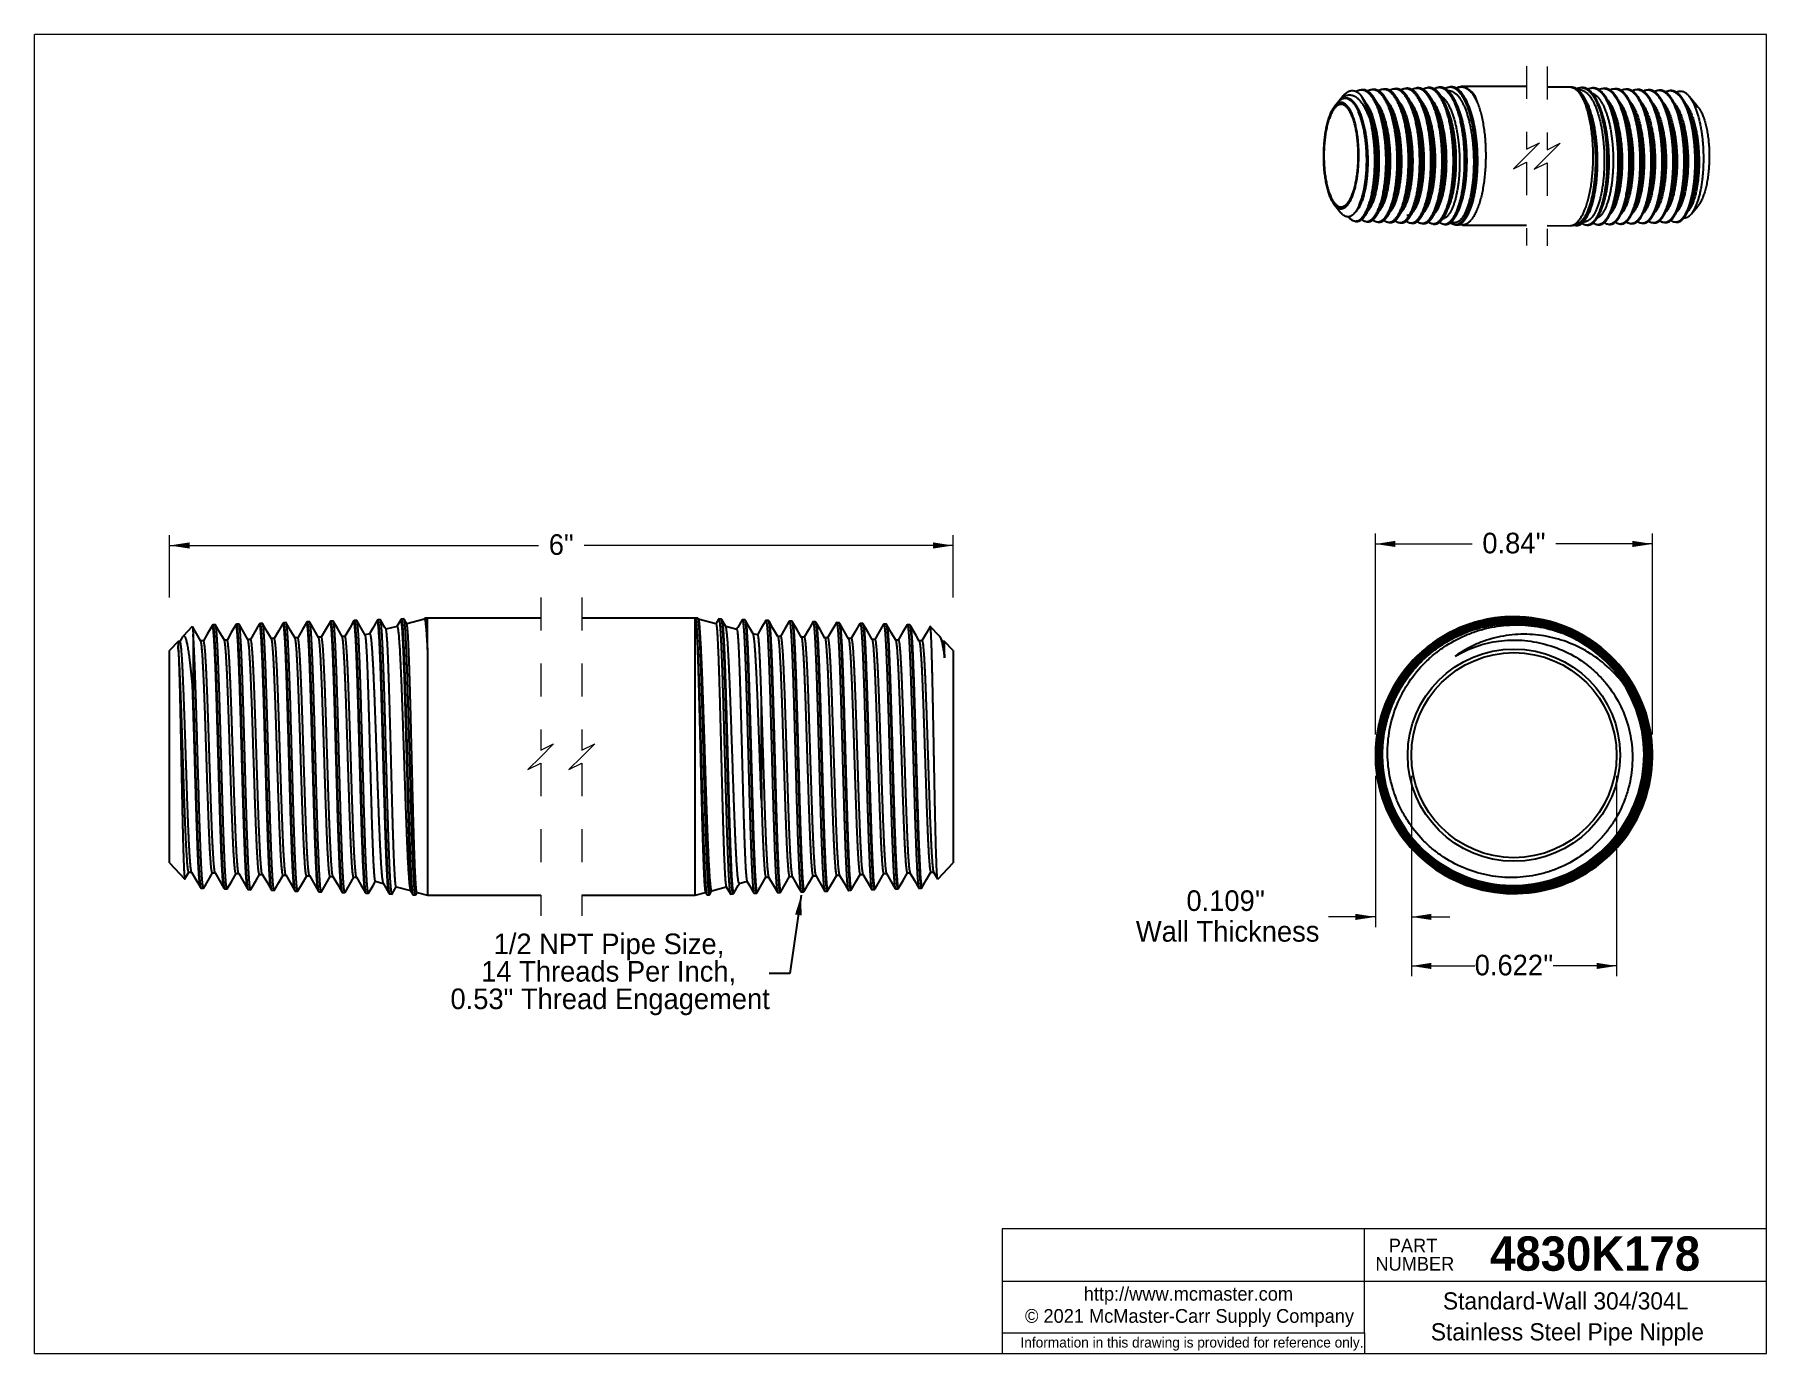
# Model space of a CAD drawing. Header units: inches. Extents: x 0.12 to 5.38, y 0.12 to 4.12.
import ezdxf

# ---------------------------------------------------------------- set-up
doc = ezdxf.new("R2010")
doc.units = ezdxf.units.IN
doc.header["$LTSCALE"] = 0.5
doc.header["$MEASUREMENT"] = 0
doc.linetypes.add('SLD-Dashed', pattern=[0.075, 0.05, -0.025])
doc.linetypes.add('SLD-Solid', pattern=[0])
doc.styles.add('SLDTEXTSTYLE0', font='ARIAL.TTF', dxfattribs={"width": 0.948})
doc.styles.add('SLDTEXTSTYLE1', font='ARIALBD.TTF', dxfattribs={"width": 0.948})
doc.styles.get("Standard").update_dxf_attribs({"font": 'ARIAL.TTF'})
doc.dimstyles.new('SLDDIMSTYLE0', dxfattribs={"dimtxt": 0.060669, "dimasz": 0.060669, "dimexe": 0, "dimexo": 0.0625, "dimgap": 0.015167, "dimtad": 0, "dimtih": 1, "dimtoh": 1, "dimdec": 3, "dimrnd": 1e-09, "dimzin": 12, "dimdsep": 46, "dimtxsty": 'SLDTEXTSTYLE0', "dimsah": 1, "dimcen": 0.09, "dimadec": 0, "dimazin": 3, "dimtfac": 1, "dimtdec": 3, "dimtofl": 0, "dimtmove": 0, "dimatfit": 3, "dimfxl": 0, "dimfrac": 2, "dimtolj": 1, "dimtzin": 12, "dimarcsym": 0})
doc.dimstyles.new('SLDDIMSTYLE1', dxfattribs={"dimtxt": 0.18, "dimasz": 0.060669, "dimexe": 0, "dimexo": 0.0625, "dimgap": 0, "dimtad": 0, "dimtih": 1, "dimtoh": 1, "dimdec": 0, "dimrnd": 1e-09, "dimzin": 0, "dimdsep": 46, "dimtxsty": 'Standard', "dimsah": 1, "dimcen": 0.09, "dimadec": 0, "dimazin": 0, "dimtfac": 0.060669, "dimtdec": 0, "dimtofl": 0, "dimtmove": 0, "dimatfit": 3, "dimfxl": 0, "dimfrac": 2, "dimtolj": 1, "dimtzin": 0, "dimarcsym": 0})
doc.dimstyles.new('SLDDIMSTYLE2', dxfattribs={"dimtxt": 0.060669, "dimasz": 0.060669, "dimexe": 0, "dimexo": 0.0625, "dimgap": 0.015167, "dimtad": 0, "dimtih": 1, "dimtoh": 1, "dimdec": 3, "dimrnd": 1e-09, "dimdsep": 46, "dimtxsty": 'SLDTEXTSTYLE0', "dimsah": 1, "dimcen": 0.09, "dimadec": 0, "dimazin": 2, "dimtfac": 1, "dimtdec": 3, "dimtofl": 0, "dimtmove": 0, "dimatfit": 3, "dimfxl": 0, "dimfrac": 2, "dimtolj": 1, "dimtzin": 12, "dimarcsym": 0})
doc.dimstyles.new('SLDDIMSTYLE3', dxfattribs={"dimtxt": 0.060669, "dimasz": 0.060669, "dimexe": 0, "dimexo": 0.0625, "dimgap": 0.015167, "dimtad": 0, "dimtih": 1, "dimtoh": 1, "dimdec": 3, "dimrnd": 1e-09, "dimdsep": 46, "dimtxsty": 'SLDTEXTSTYLE0', "dimsah": 1, "dimcen": 0.09, "dimadec": 0, "dimazin": 2, "dimtfac": 1, "dimtdec": 3, "dimtmove": 0, "dimatfit": 0, "dimfxl": 0, "dimfrac": 2, "dimtolj": 1, "dimtzin": 12, "dimarcsym": 0})

msp = doc.modelspace()

# ---------------------------------------------------------------- texts
at = {"color": 7, "linetype": 'Continuous', "lineweight": 0, "attachment_point": 2}
for s, insert, char_height, style in [('4830K178', (4.8558, 0.4799), 0.10417, 'SLDTEXTSTYLE1'), ('Standard-Wall 304/304L', (4.7664, 0.3102), 0.052083, 'SLDTEXTSTYLE0'), ('© 2021 McMaster-Carr Supply Company', (3.6262, 0.2594), 0.041667, 'SLDTEXTSTYLE0'), ('Stainless Steel Pipe Nipple', (4.7718, 0.2164), 0.052083, 'SLDTEXTSTYLE0')]:
    msp.add_mtext(s, dxfattribs=dict(at, insert=insert, char_height=char_height, style=style))

# ---------------------------------------------------------------- blocks, each defined once
blk = doc.blocks.new('Shortened Dimensions Statement')
at = {"color": 7, "linetype": 'SLD-Solid', "lineweight": 18, "insert": (0.0259, 0.0164), "char_height": 0.03125, "attachment_point": 2, "style": 'SLDTEXTSTYLE0'}
blk.add_mtext('Information in this drawing is provided for reference only.', dxfattribs=at)
blk = doc.blocks.new('Part Number Tag')
at = {"color": 7, "linetype": 'SLD-Solid', "lineweight": 18, "char_height": 0.04167, "attachment_point": 2, "style": 'SLDTEXTSTYLE0'}
for s, insert in [('PART', (0.0007, 0.0556)), ('NUMBER', (0.0062, 0.0002))]:
    blk.add_mtext(s, dxfattribs=dict(at, insert=insert))
blk = doc.blocks.new('Internet')
at = {"color": 7, "linetype": 'SLD-Solid', "lineweight": 18, "insert": (0.0212, 0.0506), "char_height": 0.041667, "attachment_point": 2, "style": 'SLDTEXTSTYLE0'}
blk.add_mtext('http://www.mcmaster.com', dxfattribs=at)
blk = doc.blocks.new('_D')
at = {"color": 7, "linetype": 'SLD-Solid', "lineweight": 18}
for p, q in [((0.5342, 2.4173), (0.5342, 2.6067)), ((0.5342, 2.5755), (1.6525, 2.5755)), ((2.9092, 2.5755), (1.7908, 2.5755)), ((2.9092, 2.4173), (2.9092, 2.6067))]:
    blk.add_line(p, q, dxfattribs=at)
for points in [[(0.5342, 2.5755), (0.5948, 2.5661), (0.5948, 2.5848)], [(2.9092, 2.5755), (2.8485, 2.5848), (2.8485, 2.5661)]]:
    blk.add_solid(points, dxfattribs=at)
at = {"color": 7, "linetype": 'SLD-Solid', "lineweight": 18, "insert": (1.6837, 2.6095), "char_height": 0.0625, "attachment_point": 1, "style": 'SLDTEXTSTYLE0'}
blk.add_mtext('6"', dxfattribs=at)
blk = doc.blocks.new('SW_NOTE_0')
at = {"color": 0, "linetype": 'Continuous', "lineweight": 0, "char_height": 0.0625, "attachment_point": 2, "style": 'SLDTEXTSTYLE0'}
for s, insert in [('1/2 NPT Pipe Size,', (-0.4858, 0.1211)), ('14 Threads Per Inch,', (-0.4867, 0.0378)), ('0.53" Thread Engagement', (-0.4823, -0.0456))]:
    blk.add_mtext(s, dxfattribs=dict(at, insert=insert))
blk = doc.blocks.new('_D_1')
at = {"color": 7, "linetype": 'SLD-Solid', "lineweight": 18}
for p, q in [((4.1898, 2.002), (4.1898, 2.6114)), ((4.1898, 2.5801), (4.4828, 2.5801)), ((5.0298, 2.5801), (4.7368, 2.5801)), ((5.0298, 2.002), (5.0298, 2.6114))]:
    blk.add_line(p, q, dxfattribs=at)
for points in [[(4.1898, 2.5801), (4.2505, 2.5708), (4.2505, 2.5895)], [(5.0298, 2.5801), (4.9691, 2.5895), (4.9691, 2.5708)]]:
    blk.add_solid(points, dxfattribs=at)
at = {"color": 7, "linetype": 'SLD-Solid', "lineweight": 18, "char_height": 0.0625, "attachment_point": 1, "style": 'SLDTEXTSTYLE0'}
for s, insert in [('0.84', (4.514, 2.6141)), ('"', (4.676, 2.6141))]:
    blk.add_mtext(s, dxfattribs=dict(at, insert=insert))
blk = doc.blocks.new('_D_2')
at = {"color": 7, "linetype": 'SLD-Solid', "lineweight": 18}
for p, q in [((4.1898, 1.877), (4.1898, 1.4177)), ((4.2988, 1.877), (4.2988, 1.4177)), ((4.1898, 1.4489), (4.0471, 1.4489)), ((4.2988, 1.4489), (4.4155, 1.4489))]:
    blk.add_line(p, q, dxfattribs=at)
for points in [[(4.1898, 1.4489), (4.1291, 1.4582), (4.1291, 1.4396)], [(4.2988, 1.4489), (4.3595, 1.4396), (4.3595, 1.4582)]]:
    blk.add_solid(points, dxfattribs=at)
at = {"color": 7, "linetype": 'SLD-Solid', "lineweight": 18, "char_height": 0.0625, "attachment_point": 1, "style": 'SLDTEXTSTYLE0'}
for s, insert in [('0.109', (3.6169, 1.5295)), ('"', (3.8252, 1.5295)), ('Wall Thickness', (3.4636, 1.4363))]:
    blk.add_mtext(s, dxfattribs=dict(at, insert=insert))
blk = doc.blocks.new('_D_3')
at = {"color": 7, "linetype": 'SLD-Solid', "lineweight": 18}
for p, q in [((4.2988, 1.877), (4.2988, 1.2689)), ((4.9208, 1.877), (4.9208, 1.2689)), ((4.2988, 1.3002), (4.4908, 1.3002)), ((4.9208, 1.3002), (4.7288, 1.3002))]:
    blk.add_line(p, q, dxfattribs=at)
for points in [[(4.2988, 1.3002), (4.3595, 1.2908), (4.3595, 1.3095)], [(4.9208, 1.3002), (4.8601, 1.3095), (4.8601, 1.2908)]]:
    blk.add_solid(points, dxfattribs=at)
at = {"color": 7, "linetype": 'SLD-Solid', "lineweight": 18, "char_height": 0.0625, "attachment_point": 1, "style": 'SLDTEXTSTYLE0'}
for s, insert in [('0.622', (4.4908, 1.3341)), ('"', (4.6991, 1.3341))]:
    blk.add_mtext(s, dxfattribs=dict(at, insert=insert))

# ---------------------------------------------------------------- dimensions: what is measured, and where the dimension line sits
at = {"color": 7, "linetype": 'SLD-Solid', "lineweight": 18}
for base, p1, p2, text, dimstyle, picture, middle in [((2.9092, 2.5755), (0.5342, 2.3548), (2.9092, 2.3548), '6"', 'SLDDIMSTYLE0', '_D', (1.7217, 2.5755)), ((5.0298, 2.5801), (4.1898, 1.9395), (5.0298, 1.9395), '<>"', 'SLDDIMSTYLE2', '_D_1', (4.6098, 2.5801)), ((4.2988, 1.4489), (4.1898, 1.9395), (4.2988, 1.9395), '<>"\\PWall Thickness', 'SLDDIMSTYLE3', '_D_2', (3.7359, 1.4489)), ((4.9208, 1.3002), (4.2988, 1.9395), (4.9208, 1.9395), '<>"', 'SLDDIMSTYLE2', '_D_3', (4.6098, 1.3002))]:
    dim = msp.add_linear_dim(base=base, p1=p1, p2=p2, text=text, dimstyle=dimstyle, dxfattribs=at)
    dim.commit()
    dim.dimension.update_dxf_attribs({"geometry": picture, "text_midpoint": middle, "dimtype": 160})

# ---------------------------------------------------------------- linework, layer by layer
at = {"color": 7, "linetype": 'SLD-Solid', "lineweight": 18}
for p, q in [((0.125, 0.125), (0.125, 4.125)), ((5.375, 4.125), (0.125, 4.125)), ((5.375, 0.125), (5.375, 4.125)), ((5.375, 0.5026), (3.0587, 0.5026)), ((3.0587, 0.5026), (3.0587, 0.125)), ((4.1562, 0.3438), (4.1562, 0.5026)), ((3.0587, 0.3438), (5.375, 0.3438)), ((4.1562, 0.1875), (4.1562, 0.3438)), ((3.0587, 0.1875), (4.1562, 0.1875)), ((4.1562, 0.1875), (4.1562, 0.125)), ((0.125, 0.125), (5.375, 0.125))]:
    msp.add_line(p, q, dxfattribs=at)
at = {"color": 7, "linetype": 'SLD-Dashed', "lineweight": 18}
for p, q in [((4.6482, 4.0298), (4.6482, 3.7775)), ((4.7107, 4.0281), (4.7107, 3.7757)), ((4.6482, 3.7775), (4.6876, 3.7972)), ((4.6876, 3.7972), (4.6482, 3.7578)), ((4.7107, 3.7757), (4.7501, 3.7954)), ((4.7501, 3.7954), (4.7107, 3.756)), ((4.6482, 3.7578), (4.6088, 3.7184)), ((4.6088, 3.7184), (4.6482, 3.7381)), ((4.6482, 3.7381), (4.6482, 3.4857)), ((4.7107, 3.756), (4.6713, 3.7167)), ((4.6713, 3.7167), (4.7107, 3.7363)), ((4.7107, 3.7363), (4.7107, 3.484)), ((1.6592, 2.4173), (1.6592, 1.9545)), ((1.7842, 2.4173), (1.7842, 1.9545)), ((1.6592, 1.9545), (1.6985, 1.9742)), ((1.6985, 1.9742), (1.6592, 1.9348)), ((1.7842, 1.9545), (1.8235, 1.9742)), ((1.8235, 1.9742), (1.7842, 1.9348)), ((1.6592, 1.9348), (1.6198, 1.8955)), ((1.6198, 1.8955), (1.6592, 1.9152)), ((1.6592, 1.9152), (1.6592, 1.4523)), ((1.7842, 1.9348), (1.7448, 1.8955)), ((1.7448, 1.8955), (1.7842, 1.9152)), ((1.7842, 1.9152), (1.7842, 1.4523))]:
    msp.add_line(p, q, dxfattribs=at)
at = {"color": 7, "linetype": 'SLD-Solid', "lineweight": 25}
for p, q in [((4.0923, 3.9395), (4.0776, 3.9216)), ((4.1505, 3.9578), (4.1468, 3.9577)), ((4.1841, 3.9589), (4.1804, 3.9588)), ((4.2178, 3.96), (4.2141, 3.9598)), ((4.216, 3.9396), (4.2152, 3.9407)), ((4.2186, 3.96), (4.2178, 3.9599)), ((4.2515, 3.961), (4.2478, 3.9609)), ((4.2851, 3.9621), (4.2814, 3.962)), ((4.3188, 3.9632), (4.3151, 3.9631)), ((4.3524, 3.9643), (4.3488, 3.9642)), ((4.3861, 3.9654), (4.3824, 3.9652)), ((4.4198, 3.9664), (4.4161, 3.9663)), ((4.4428, 3.9652), (4.4345, 3.9629)), ((4.4534, 3.9675), (4.4497, 3.9674)), ((4.4542, 3.9675), (4.4534, 3.9675)), ((4.4534, 3.9675), (4.4542, 3.9675)), ((4.6482, 3.9673), (4.4542, 3.9675)), ((4.7801, 3.9655), (4.7107, 3.9656)), ((4.7846, 3.9654), (4.7809, 3.9655)), ((4.7872, 3.9644), (4.7868, 3.9646)), ((4.8166, 3.956), (4.7987, 3.9611)), ((4.8182, 3.9642), (4.8146, 3.9644)), ((4.8519, 3.9631), (4.8482, 3.9632)), ((4.8856, 3.9619), (4.8819, 3.9621)), ((4.9192, 3.9608), (4.9156, 3.9609)), ((4.9529, 3.9596), (4.9492, 3.9598)), ((4.9865, 3.9585), (4.9829, 3.9586)), ((5.0202, 3.9574), (5.0165, 3.9575)), ((5.0539, 3.9562), (5.0502, 3.9563)), ((5.0688, 3.9513), (5.069, 3.9514)), ((5.0875, 3.9551), (5.0838, 3.9552)), ((4.0759, 3.9195), (4.0656, 3.907)), ((4.1008, 3.9324), (4.098, 3.9325)), ((4.1386, 3.8896), (4.1381, 3.8908)), ((4.8332, 3.9143), (4.8329, 3.9151)), ((4.8337, 3.9134), (4.8332, 3.9143)), ((4.8667, 3.9134), (4.8664, 3.9142)), ((4.8705, 3.9045), (4.8667, 3.9134)), ((5.1566, 3.9189), (5.142, 3.9367)), ((5.1686, 3.9042), (5.1583, 3.9168)), ((4.0653, 3.6088), (4.0851, 3.5847)), ((4.1401, 3.6071), (4.1429, 3.6136)), ((4.4742, 3.5869), (4.4754, 3.5897)), ((4.8375, 3.585), (4.8389, 3.5883)), ((5.1485, 3.5819), (5.1683, 3.6061)), ((4.1297, 3.5585), (4.1334, 3.5584)), ((4.1633, 3.5574), (4.167, 3.5573)), ((4.197, 3.5563), (4.2007, 3.5561)), ((4.2307, 3.5551), (4.2343, 3.555)), ((4.2643, 3.554), (4.268, 3.5538)), ((4.298, 3.5528), (4.3017, 3.5527)), ((4.3316, 3.5517), (4.3353, 3.5516)), ((4.3653, 3.5505), (4.369, 3.5504)), ((4.399, 3.5494), (4.4027, 3.5493)), ((4.4198, 3.5563), (4.4242, 3.5551)), ((4.4326, 3.5482), (4.4363, 3.5481)), ((4.4441, 3.5494), (4.4472, 3.5485)), ((4.4538, 3.5475), (4.6482, 3.5473)), ((4.7107, 3.5456), (4.7797, 3.5455)), ((4.7864, 3.5465), (4.8006, 3.5505)), ((4.7972, 3.5461), (4.8009, 3.5462)), ((4.8177, 3.5512), (4.8159, 3.5525)), ((4.8197, 3.5559), (4.83, 3.5589)), ((4.8309, 3.5471), (4.8346, 3.5473)), ((4.8645, 3.5482), (4.8682, 3.5483)), ((4.8982, 3.5493), (4.9019, 3.5494)), ((4.9319, 3.5504), (4.9355, 3.5505)), ((4.9655, 3.5515), (4.9692, 3.5516)), ((4.9992, 3.5525), (5.0029, 3.5527)), ((5.0329, 3.5536), (5.0365, 3.5537)), ((5.0538, 3.5586), (5.0516, 3.5603)), ((5.0665, 3.5547), (5.0702, 3.5548)), ((5.1001, 3.5558), (5.1039, 3.5559)), ((0.6029, 2.3299), (0.5751, 2.3003)), ((0.6645, 2.3341), (0.6633, 2.3321)), ((0.6729, 2.3348), (0.665, 2.3346)), ((0.7359, 2.3363), (0.7348, 2.3343)), ((0.7443, 2.337), (0.7365, 2.3368)), ((0.8157, 2.3393), (0.8079, 2.339)), ((0.8872, 2.3415), (0.8793, 2.3413)), ((0.9586, 2.3437), (0.9507, 2.3435)), ((1.03, 2.3459), (1.0222, 2.3457)), ((1.1014, 2.3482), (1.0936, 2.3479)), ((1.1729, 2.3504), (1.165, 2.3501)), ((1.2236, 2.3302), (1.19, 2.3212)), ((1.2348, 2.3499), (1.2233, 2.3301)), ((1.2443, 2.3526), (1.2365, 2.3524)), ((1.2532, 2.3375), (1.2448, 2.3521)), ((1.3066, 2.3524), (1.2529, 2.338)), ((1.3157, 2.3548), (1.3079, 2.3546)), ((1.6592, 2.3548), (1.3157, 2.3548)), ((1.3157, 2.2603), (1.3157, 2.3548)), ((2.1277, 2.3548), (1.7842, 2.3548)), ((2.1354, 2.3546), (2.1277, 2.3548)), ((2.1277, 1.5148), (2.1277, 2.3548)), ((2.1371, 2.3521), (2.1359, 2.3542)), ((2.1906, 2.338), (2.137, 2.3523)), ((2.1373, 2.3518), (2.1371, 2.3521)), ((2.1985, 2.3521), (2.1904, 2.338)), ((2.2069, 2.3524), (2.1991, 2.3526)), ((2.2204, 2.3294), (2.2085, 2.3499)), ((2.2536, 2.3211), (2.22, 2.3301)), ((2.2783, 2.3501), (2.2704, 2.3504)), ((2.3497, 2.3479), (2.3419, 2.3482)), ((2.4212, 2.3457), (2.4134, 2.3459)), ((2.4926, 2.3435), (2.4847, 2.3437)), ((2.564, 2.3413), (2.5562, 2.3415)), ((2.6354, 2.339), (2.6277, 2.3393)), ((2.7069, 2.3368), (2.6991, 2.337)), ((2.7086, 2.3343), (2.7074, 2.3363)), ((2.7783, 2.3346), (2.7704, 2.3348)), ((2.78, 2.3321), (2.7788, 2.3341)), ((2.8682, 2.3003), (2.8404, 2.3299)), ((4.7512, 2.3348), (4.7523, 2.3344)), ((0.5597, 2.284), (0.5342, 2.2567)), ((0.5657, 2.284), (0.5597, 2.284)), ((0.5735, 2.2981), (0.5654, 2.284)), ((0.6056, 2.3067), (0.6056, 2.132)), ((0.6371, 2.2862), (0.6285, 2.2862)), ((0.7085, 2.2884), (0.6999, 2.2884)), ((0.7493, 2.2986), (0.7491, 2.3006)), ((0.78, 2.2906), (0.7713, 2.2906)), ((0.8514, 2.2929), (0.8428, 2.2929)), ((0.9228, 2.2951), (0.9142, 2.2951)), ((0.9942, 2.2973), (0.9856, 2.2973)), ((1.0657, 2.2995), (1.057, 2.2995)), ((1.1406, 2.3079), (1.127, 2.3043)), ((1.3157, 2.2603), (1.3157, 1.5148)), ((2.3166, 2.3042), (2.303, 2.3079)), ((2.3866, 2.2995), (2.378, 2.2995)), ((2.458, 2.2973), (2.4494, 2.2973)), ((2.5294, 2.2951), (2.5208, 2.2951)), ((2.6009, 2.2929), (2.5922, 2.2929)), ((2.6723, 2.2906), (2.6637, 2.2906)), ((2.7437, 2.2884), (2.7351, 2.2884)), ((2.8151, 2.2862), (2.8065, 2.2862)), ((2.8783, 2.2834), (2.8698, 2.2981)), ((2.8836, 2.284), (2.878, 2.284)), ((2.9092, 2.2567), (2.8836, 2.284)), ((0.5342, 1.9348), (0.5342, 2.2567)), ((2.9092, 2.2567), (2.9092, 1.6129)), ((0.5342, 1.6129), (0.5342, 1.9348)), ((0.5342, 1.6129), (0.5804, 1.5638)), ((0.5808, 1.5639), (0.5928, 1.5846)), ((0.5925, 1.5846), (0.6011, 1.5846)), ((0.6639, 1.5824), (0.6725, 1.5824)), ((0.7353, 1.5801), (0.7439, 1.5801)), ((0.8067, 1.5779), (0.8154, 1.5779)), ((0.8782, 1.5757), (0.8868, 1.5757)), ((2.5562, 1.5757), (2.5648, 1.5757)), ((2.6276, 1.5779), (2.6363, 1.5779)), ((2.6991, 1.5801), (2.7077, 1.5801)), ((2.7705, 1.5824), (2.7791, 1.5824)), ((2.8419, 1.5846), (2.8505, 1.5846)), ((2.8502, 1.5851), (2.8625, 1.5639)), ((2.863, 1.5638), (2.9092, 1.6129)), ((0.6293, 1.5362), (0.6372, 1.536)), ((0.699, 1.5365), (0.7002, 1.5344)), ((0.7007, 1.534), (0.7086, 1.5337)), ((0.7722, 1.5318), (0.78, 1.5315)), ((0.8436, 1.5295), (0.8514, 1.5293)), ((0.915, 1.5273), (0.9229, 1.5271)), ((0.9496, 1.5735), (0.9582, 1.5735)), ((0.9865, 1.5251), (0.9943, 1.5248)), ((1.021, 1.5713), (1.0297, 1.5713)), ((1.0579, 1.5229), (1.0657, 1.5226)), ((1.0925, 1.569), (1.1011, 1.569)), ((1.1276, 1.5231), (1.1288, 1.5211)), ((1.1582, 1.557), (1.1818, 1.5507)), ((1.2091, 1.5187), (1.2215, 1.5401)), ((1.2212, 1.5402), (1.2648, 1.5285)), ((1.2645, 1.5291), (1.2705, 1.5187)), ((1.2805, 1.5164), (1.2844, 1.5232)), ((1.2842, 1.5233), (1.3156, 1.5148)), ((2.1277, 1.5148), (2.1589, 1.5232)), ((2.1586, 1.5237), (2.1628, 1.5164)), ((2.1728, 1.5187), (2.1785, 1.5285)), ((2.1782, 1.5284), (2.2219, 1.5401)), ((2.2216, 1.5406), (2.2343, 1.5187)), ((2.2612, 1.5506), (2.2848, 1.557)), ((2.3145, 1.5211), (2.3157, 1.5231)), ((2.3419, 1.569), (2.3506, 1.569)), ((2.3777, 1.5226), (2.3854, 1.5229)), ((2.4134, 1.5713), (2.422, 1.5713)), ((2.4491, 1.5248), (2.4569, 1.5251)), ((2.4848, 1.5735), (2.4934, 1.5735)), ((2.5204, 1.5271), (2.5283, 1.5273)), ((2.5919, 1.5293), (2.5997, 1.5295)), ((2.6628, 1.532), (2.6634, 1.5316)), ((2.6634, 1.5315), (2.6712, 1.5318)), ((2.7347, 1.5337), (2.7426, 1.534)), ((2.7431, 1.5344), (2.7443, 1.5365)), ((2.8062, 1.536), (2.814, 1.5362)), ((1.1293, 1.5206), (1.1372, 1.5204)), ((1.1991, 1.5209), (1.2002, 1.5188)), ((1.1991, 1.5209), (1.1991, 1.5209)), ((1.2007, 1.5184), (1.2086, 1.5182)), ((1.2705, 1.5187), (1.2717, 1.5166)), ((1.2722, 1.5162), (1.28, 1.516)), ((1.3157, 1.5148), (1.6592, 1.5148)), ((1.7842, 1.5148), (2.1277, 1.5148)), ((2.1628, 1.5164), (2.1628, 1.5164)), ((2.1631, 1.5162), (2.1634, 1.516)), ((2.1634, 1.516), (2.1712, 1.5162)), ((2.1717, 1.5166), (2.1728, 1.5187)), ((2.2347, 1.5182), (2.2426, 1.5184)), ((2.2431, 1.5188), (2.2443, 1.5209)), ((2.2443, 1.5209), (2.2443, 1.5209)), ((2.3062, 1.5204), (2.314, 1.5206))]:
    msp.add_line(p, q, dxfattribs=at)
at = {"color": 7, "linetype": 'SLD-Solid', "lineweight": 25, "flags": 128}
for points in [[(4.7797, 3.5455), (4.7815, 3.5456), (4.7833, 3.5458), (4.7852, 3.5461), (4.787, 3.5466), (4.7888, 3.5473), (4.7907, 3.5481), (4.7925, 3.549), (4.7943, 3.5501), (4.7961, 3.5513), (4.7979, 3.5527), (4.7997, 3.5542), (4.8015, 3.5559), (4.8032, 3.5577), (4.805, 3.5596), (4.8067, 3.5617), (4.8084, 3.5639), (4.8101, 3.5662), (4.8117, 3.5687), (4.8134, 3.5712), (4.815, 3.574), (4.8166, 3.5768), (4.8181, 3.5798), (4.8197, 3.5829), (4.8212, 3.5861), (4.8227, 3.5895), (4.8241, 3.5929), (4.8255, 3.5965), (4.8269, 3.6002), (4.8283, 3.6039), (4.8296, 3.6078), (4.8309, 3.6118), (4.8322, 3.6159), (4.8334, 3.6201), (4.8345, 3.6244), (4.8357, 3.6288), (4.8368, 3.6332), (4.8379, 3.6378), (4.8389, 3.6424), (4.8399, 3.6471), (4.8408, 3.6519), (4.8417, 3.6568), (4.8425, 3.6617), (4.8434, 3.6667), (4.8441, 3.6718), (4.8448, 3.6769), (4.8455, 3.682), (4.8461, 3.6873), (4.8467, 3.6925), (4.8473, 3.6978), (4.8478, 3.7032), (4.8482, 3.7086), (4.8486, 3.714), (4.8489, 3.7195), (4.8492, 3.7249), (4.8495, 3.7304), (4.8497, 3.7359), (4.8498, 3.7415), (4.8499, 3.747), (4.85, 3.7526), (4.85, 3.7581), (4.85, 3.7636), (4.8499, 3.7692), (4.8497, 3.7747), (4.8495, 3.7802), (4.8493, 3.7857), (4.849, 3.7912), (4.8487, 3.7967), (4.8483, 3.8021), (4.8479, 3.8075), (4.8474, 3.8128), (4.8469, 3.8181), (4.8463, 3.8234), (4.8457, 3.8286), (4.845, 3.8338), (4.8443, 3.8389), (4.8436, 3.844), (4.8428, 3.849), (4.8419, 3.8539), (4.841, 3.8588), (4.8401, 3.8636), (4.8391, 3.8683), (4.8381, 3.8729), (4.8371, 3.8775), (4.836, 3.882), (4.8348, 3.8863), (4.8337, 3.8906), (4.8325, 3.8948), (4.8312, 3.8989), (4.8299, 3.9029), (4.8286, 3.9068), (4.8273, 3.9106), (4.8259, 3.9143), (4.8245, 3.9179), (4.823, 3.9213), (4.8216, 3.9247), (4.8201, 3.9279), (4.8185, 3.931), (4.817, 3.934), (4.8154, 3.9369), (4.8138, 3.9396), (4.8122, 3.9422), (4.8105, 3.9447), (4.8088, 3.947), (4.8071, 3.9492), (4.8054, 3.9513), (4.8037, 3.9532), (4.8019, 3.955), (4.8002, 3.9567), (4.7984, 3.9582), (4.7966, 3.9596), (4.7948, 3.9608), (4.793, 3.9619), (4.7911, 3.9629), (4.7893, 3.9637), (4.7875, 3.9643), (4.7856, 3.9648), (4.7838, 3.9652), (4.7819, 3.9654), (4.7801, 3.9655), (4.7801, 3.9655)], [(4.1394, 3.753), (4.1395, 3.7579), (4.1394, 3.7627), (4.1394, 3.7676), (4.1392, 3.7724), (4.1391, 3.7773), (4.1389, 3.7821), (4.1386, 3.7869), (4.1383, 3.7916), (4.1379, 3.7964), (4.1375, 3.8011), (4.1371, 3.8057), (4.1366, 3.8104), (4.136, 3.8149), (4.1354, 3.8194), (4.1348, 3.8239), (4.1341, 3.8283), (4.1334, 3.8327), (4.1326, 3.8369), (4.1318, 3.8411), (4.1309, 3.8452), (4.13, 3.8493), (4.1291, 3.8533), (4.1281, 3.8571), (4.1271, 3.8609), (4.126, 3.8646), (4.1249, 3.8682), (4.1238, 3.8717), (4.1227, 3.8751), (4.1215, 3.8783), (4.1202, 3.8815), (4.119, 3.8846), (4.1177, 3.8875), (4.1164, 3.8903), (4.115, 3.893), (4.1136, 3.8956), (4.1122, 3.8981), (4.1108, 3.9004), (4.1094, 3.9026), (4.1079, 3.9046), (4.1064, 3.9066), (4.1049, 3.9084), (4.1034, 3.91), (4.1018, 3.9115), (4.1003, 3.9129), (4.0987, 3.9142), (4.0971, 3.9153), (4.0955, 3.9162), (4.0939, 3.917), (4.0923, 3.9177), (4.0907, 3.9182), (4.0891, 3.9186), (4.0875, 3.9188), (4.0859, 3.9188), (4.0842, 3.9188), (4.0826, 3.9186), (4.081, 3.9182), (4.0794, 3.9177), (4.0778, 3.917), (4.0762, 3.9162), (4.0746, 3.9153), (4.073, 3.9142), (4.0714, 3.9129), (4.0699, 3.9116), (4.0683, 3.9101), (4.0668, 3.9084), (4.0653, 3.9066), (4.0638, 3.9047), (4.0623, 3.9026), (4.0609, 3.9004), (4.0594, 3.8981), (4.058, 3.8957), (4.0567, 3.8931), (4.0553, 3.8904), (4.054, 3.8876), (4.0527, 3.8846), (4.0514, 3.8816), (4.0502, 3.8784), (4.049, 3.8751), (4.0478, 3.8717), (4.0467, 3.8682), (4.0456, 3.8647), (4.0445, 3.861), (4.0435, 3.8572), (4.0425, 3.8533), (4.0416, 3.8494), (4.0407, 3.8453), (4.0398, 3.8412), (4.039, 3.837), (4.0382, 3.8327), (4.0375, 3.8284), (4.0368, 3.824), (4.0361, 3.8195), (4.0355, 3.815), (4.035, 3.8104), (4.0344, 3.8058), (4.034, 3.8012), (4.0336, 3.7965), (4.0332, 3.7917), (4.0329, 3.7869), (4.0326, 3.7822), (4.0324, 3.7773), (4.0322, 3.7725), (4.0321, 3.7677), (4.032, 3.7628), (4.032, 3.7579), (4.032, 3.7531), (4.0321, 3.7482), (4.0322, 3.7434), (4.0323, 3.7385), (4.0326, 3.7337), (4.0328, 3.7289), (4.0331, 3.7242), (4.0335, 3.7194), (4.0339, 3.7147), (4.0344, 3.71), (4.0349, 3.7054), (4.0354, 3.7009), (4.036, 3.6963), (4.0366, 3.6919), (4.0373, 3.6875), (4.038, 3.6831), (4.0388, 3.6789), (4.0396, 3.6747), (4.0405, 3.6705), (4.0414, 3.6665), (4.0423, 3.6625), (4.0433, 3.6587), (4.0443, 3.6549), (4.0454, 3.6512), (4.0465, 3.6476), (4.0476, 3.6441), (4.0488, 3.6407), (4.05, 3.6374), (4.0512, 3.6343), (4.0524, 3.6312), (4.0537, 3.6283), (4.0551, 3.6255), (4.0564, 3.6228), (4.0578, 3.6202), (4.0592, 3.6177), (4.0606, 3.6154), (4.062, 3.6132), (4.0635, 3.6111), (4.065, 3.6092), (4.0665, 3.6074), (4.068, 3.6058), (4.0696, 3.6042), (4.0711, 3.6029), (4.0727, 3.6016), (4.0743, 3.6005), (4.0759, 3.5996), (4.0775, 3.5988), (4.0791, 3.5981), (4.0807, 3.5976), (4.0823, 3.5972), (4.0839, 3.597), (4.0856, 3.5969), (4.0872, 3.597), (4.0888, 3.5972), (4.0904, 3.5976), (4.092, 3.5981), (4.0936, 3.5988), (4.0952, 3.5996), (4.0968, 3.6005), (4.0984, 3.6016), (4.1, 3.6028), (4.1016, 3.6042), (4.1031, 3.6057), (4.1046, 3.6074), (4.1061, 3.6092), (4.1076, 3.6111), (4.1091, 3.6132), (4.1105, 3.6154), (4.112, 3.6177), (4.1134, 3.6201), (4.1148, 3.6227), (4.1161, 3.6254), (4.1174, 3.6282), (4.1187, 3.6312), (4.12, 3.6342), (4.1212, 3.6374), (4.1224, 3.6407), (4.1236, 3.6441), (4.1247, 3.6475), (4.1258, 3.6511), (4.1269, 3.6548), (4.1279, 3.6586), (4.1289, 3.6625), (4.1299, 3.6664), (4.1308, 3.6705), (4.1316, 3.6746), (4.1324, 3.6788), (4.1332, 3.6831), (4.134, 3.6874), (4.1347, 3.6918), (4.1353, 3.6963), (4.1359, 3.7008), (4.1365, 3.7054), (4.137, 3.71), (4.1374, 3.7146), (4.1379, 3.7193), (4.1382, 3.7241), (4.1385, 3.7288), (4.1388, 3.7336), (4.139, 3.7385), (4.1392, 3.7433), (4.1393, 3.7481), (4.1394, 3.753)], [(4.1376, 3.7531), (4.1376, 3.7579), (4.1376, 3.7626), (4.1375, 3.7674), (4.1374, 3.7721), (4.1373, 3.7769), (4.137, 3.7816), (4.1368, 3.7863), (4.1365, 3.791), (4.1361, 3.7956), (4.1357, 3.8002), (4.1353, 3.8048), (4.1348, 3.8093), (4.1342, 3.8138), (4.1336, 3.8182), (4.133, 3.8226), (4.1323, 3.8269), (4.1316, 3.8311), (4.1308, 3.8353), (4.13, 3.8394), (4.1292, 3.8434), (4.1283, 3.8473), (4.1273, 3.8512), (4.1264, 3.8549), (4.1254, 3.8586), (4.1243, 3.8622), (4.1232, 3.8657), (4.1221, 3.8691), (4.121, 3.8724), (4.1198, 3.8755), (4.1186, 3.8786), (4.1173, 3.8815), (4.116, 3.8844), (4.1147, 3.8871), (4.1134, 3.8897), (4.112, 3.8921), (4.1106, 3.8945), (4.1092, 3.8967), (4.1078, 3.8988), (4.1064, 3.9007), (4.1049, 3.9025), (4.1034, 3.9042), (4.1019, 3.9058), (4.1004, 3.9072), (4.0988, 3.9084), (4.0973, 3.9096), (4.0957, 3.9105), (4.0942, 3.9114), (4.0926, 3.9121), (4.091, 3.9126), (4.0894, 3.913), (4.0878, 3.9133), (4.0863, 3.9134), (4.0847, 3.9134), (4.0831, 3.9132), (4.0815, 3.9128), (4.0799, 3.9124), (4.0783, 3.9118), (4.0767, 3.911), (4.0752, 3.9101), (4.0736, 3.909), (4.0721, 3.9078), (4.0706, 3.9065), (4.069, 3.905), (4.0675, 3.9034), (4.0661, 3.9017), (4.0646, 3.8998), (4.0632, 3.8978), (4.0617, 3.8956), (4.0603, 3.8934), (4.059, 3.891), (4.0576, 3.8884), (4.0563, 3.8858), (4.055, 3.883), (4.0537, 3.8801), (4.0525, 3.8771), (4.0513, 3.874), (4.0501, 3.8708), (4.049, 3.8675), (4.0478, 3.864), (4.0468, 3.8605), (4.0457, 3.8569), (4.0447, 3.8531), (4.0438, 3.8493), (4.0429, 3.8454), (4.042, 3.8414), (4.0412, 3.8374), (4.0404, 3.8333), (4.0396, 3.8291), (4.0389, 3.8248), (4.0382, 3.8204), (4.0376, 3.8161), (4.037, 3.8116), (4.0365, 3.8071), (4.036, 3.8026), (4.0356, 3.798), (4.0352, 3.7934), (4.0348, 3.7887), (4.0345, 3.784), (4.0343, 3.7793), (4.0341, 3.7746), (4.0339, 3.7698), (4.0338, 3.7651), (4.0338, 3.7603), (4.0338, 3.7555), (4.0338, 3.7508), (4.0339, 3.746), (4.0341, 3.7413), (4.0343, 3.7366), (4.0345, 3.7318), (4.0348, 3.7272), (4.0351, 3.7225), (4.0355, 3.7179), (4.0359, 3.7133), (4.0364, 3.7087), (4.0369, 3.7042), (4.0375, 3.6998), (4.0381, 3.6954), (4.0388, 3.6911), (4.0395, 3.6868), (4.0402, 3.6826), (4.041, 3.6785), (4.0418, 3.6744), (4.0427, 3.6704), (4.0436, 3.6665), (4.0446, 3.6627), (4.0456, 3.659), (4.0466, 3.6554), (4.0476, 3.6518), (4.0487, 3.6484), (4.0499, 3.6451), (4.0511, 3.6418), (4.0523, 3.6387), (4.0535, 3.6357), (4.0547, 3.6328), (4.056, 3.63), (4.0574, 3.6274), (4.0587, 3.6249), (4.0601, 3.6225), (4.0615, 3.6202), (4.0629, 3.618), (4.0643, 3.616), (4.0658, 3.6141), (4.0673, 3.6124), (4.0688, 3.6108), (4.0703, 3.6093), (4.0718, 3.608), (4.0733, 3.6068), (4.0749, 3.6057), (4.0765, 3.6048), (4.078, 3.604), (4.0796, 3.6034), (4.0812, 3.6029), (4.0828, 3.6026), (4.0844, 3.6024), (4.086, 3.6024), (4.0876, 3.6025), (4.0891, 3.6028), (4.0907, 3.6032), (4.0923, 3.6037), (4.0939, 3.6044), (4.0954, 3.6052), (4.097, 3.6062), (4.0986, 3.6073), (4.1001, 3.6086), (4.1016, 3.61), (4.1031, 3.6115), (4.1046, 3.6132), (4.1061, 3.615), (4.1075, 3.617), (4.109, 3.6191), (4.1104, 3.6213), (4.1118, 3.6236), (4.1131, 3.6261), (4.1145, 3.6287), (4.1158, 3.6314), (4.1171, 3.6342), (4.1183, 3.6371), (4.1195, 3.6402), (4.1207, 3.6434), (4.1219, 3.6467), (4.123, 3.65), (4.1241, 3.6535), (4.1252, 3.6571), (4.1262, 3.6608), (4.1272, 3.6645), (4.1281, 3.6684), (4.129, 3.6723), (4.1299, 3.6764), (4.1307, 3.6805), (4.1314, 3.6846), (4.1322, 3.6889), (4.1329, 3.6932), (4.1335, 3.6975), (4.1341, 3.7019), (4.1347, 3.7064), (4.1352, 3.7109), (4.1356, 3.7155), (4.136, 3.7201), (4.1364, 3.7247), (4.1367, 3.7294), (4.137, 3.7341), (4.1372, 3.7388), (4.1374, 3.7436), (4.1375, 3.7483), (4.1376, 3.7531)], [(4.1725, 3.8905), (4.17, 3.8962), (4.1687, 3.8994), (4.1672, 3.9028), (4.1659, 3.9057)], [(4.2064, 3.8913), (4.203, 3.8993), (4.1999, 3.9065)], [(4.2403, 3.8921), (4.236, 3.902), (4.2329, 3.9094)], [(4.2742, 3.893), (4.2713, 3.8998), (4.2669, 3.91)], [(4.3081, 3.8938), (4.3044, 3.9024), (4.302, 3.908)], [(4.342, 3.8946), (4.3391, 3.9014), (4.3374, 3.9053), (4.3352, 3.9104)], [(4.3759, 3.8955), (4.3724, 3.9035), (4.368, 3.9138)], [(4.4091, 3.898), (4.4063, 3.9044), (4.4032, 3.9116)], [(4.4405, 3.9046), (4.4392, 3.9075), (4.4372, 3.9122)], [(4.4985, 3.9202), (4.4999, 3.9167), (4.5013, 3.913), (4.5027, 3.9092), (4.504, 3.9053), (4.5053, 3.9013), (4.5065, 3.8972), (4.5077, 3.8931), (4.5089, 3.8888), (4.51, 3.8844), (4.5111, 3.8799), (4.5122, 3.8754), (4.5132, 3.8708), (4.5142, 3.866), (4.5151, 3.8613), (4.516, 3.8564), (4.5168, 3.8515), (4.5176, 3.8465), (4.5184, 3.8414), (4.5191, 3.8363), (4.5198, 3.8311), (4.5204, 3.8259), (4.521, 3.8207), (4.5215, 3.8153), (4.522, 3.81), (4.5224, 3.8046), (4.5228, 3.7992), (4.5231, 3.7937), (4.5234, 3.7883), (4.5237, 3.7828), (4.5239, 3.7772), (4.524, 3.7717), (4.5241, 3.7662), (4.5241, 3.7606), (4.5241, 3.7551), (4.5241, 3.7496), (4.524, 3.744), (4.5238, 3.7385), (4.5236, 3.733), (4.5234, 3.7275), (4.5231, 3.722), (4.5228, 3.7165), (4.5224, 3.7111), (4.5219, 3.7057), (4.5215, 3.7004), (4.5209, 3.695), (4.5203, 3.6898), (4.5197, 3.6846), (4.519, 3.6794), (4.5183, 3.6743), (4.5176, 3.6692), (4.5168, 3.6642), (4.5159, 3.6593), (4.515, 3.6544), (4.5141, 3.6496), (4.5131, 3.6449), (4.5121, 3.6402), (4.511, 3.6357), (4.5099, 3.6312), (4.5088, 3.6268), (4.5076, 3.6225), (4.5064, 3.6183), (4.5052, 3.6142), (4.5039, 3.6102), (4.5026, 3.6063), (4.5012, 3.6025), (4.4998, 3.5988), (4.4984, 3.5953), (4.4969, 3.5918), (4.4955, 3.5884), (4.494, 3.5852), (4.4924, 3.5821), (4.4909, 3.5791), (4.4893, 3.5763), (4.4877, 3.5735), (4.486, 3.5709), (4.4844, 3.5684), (4.4827, 3.5661), (4.481, 3.5639), (4.4793, 3.5618), (4.4775, 3.5599), (4.4758, 3.5581), (4.474, 3.5564), (4.4722, 3.5549), (4.4704, 3.5535), (4.4686, 3.5522), (4.4668, 3.5512), (4.465, 3.5502), (4.4632, 3.5494), (4.4613, 3.5487), (4.4595, 3.5482), (4.4576, 3.5478), (4.4558, 3.5476), (4.4539, 3.5475), (4.4521, 3.5476), (4.4502, 3.5478), (4.4484, 3.5482), (4.4472, 3.5485)], [(4.9074, 3.8957), (4.9046, 3.9021), (4.9001, 3.9125)], [(4.9335, 3.9116), (4.9334, 3.912), (4.9332, 3.9124)], [(4.9414, 3.8933), (4.9374, 3.9027), (4.9335, 3.9116)], [(4.9749, 3.8923), (4.9712, 3.9008), (4.967, 3.9107)], [(5.0005, 3.9097), (5.0003, 3.9101), (5.0001, 3.9105)], [(5.0083, 3.8914), (5.0049, 3.8994), (5.0005, 3.9097)], [(5.0339, 3.9089), (5.0337, 3.9093), (5.0335, 3.9097)], [(5.0417, 3.8905), (5.0376, 3.9001), (5.0339, 3.9089)], [(5.0752, 3.8896), (5.0704, 3.9007), (5.0673, 3.908)], [(5.1086, 3.8887), (5.1045, 3.8984), (5.1008, 3.907)], [(5.1342, 3.9061), (5.134, 3.9065), (5.1339, 3.9069)], [(5.1421, 3.8878), (5.139, 3.895), (5.1342, 3.9061)], [(5.1686, 3.9042), (5.1689, 3.9038), (5.1704, 3.9019), (5.1719, 3.8998), (5.1733, 3.8977), (5.1747, 3.8953), (5.1761, 3.8929), (5.1775, 3.8903), (5.1789, 3.8876), (5.1802, 3.8848), (5.1815, 3.8818), (5.1827, 3.8788), (5.184, 3.8756), (5.1852, 3.8723), (5.1863, 3.8689), (5.1874, 3.8654), (5.1885, 3.8619), (5.1896, 3.8582), (5.1906, 3.8544), (5.1916, 3.8505), (5.1925, 3.8466), (5.1934, 3.8425), (5.1943, 3.8384), (5.1951, 3.8342), (5.1959, 3.8299), (5.1966, 3.8256), (5.1973, 3.8212), (5.1979, 3.8167), (5.1985, 3.8122), (5.1991, 3.8076), (5.1996, 3.803), (5.2, 3.7983), (5.2004, 3.7936), (5.2008, 3.7889), (5.2011, 3.7841), (5.2014, 3.7793), (5.2016, 3.7745), (5.2017, 3.7697), (5.2019, 3.7648), (5.2019, 3.76), (5.202, 3.7551), (5.2019, 3.7503), (5.2018, 3.7454), (5.2017, 3.7405), (5.2015, 3.7357), (5.2013, 3.7309), (5.201, 3.7261), (5.2007, 3.7213), (5.2004, 3.7166), (5.1999, 3.7119), (5.1995, 3.7072), (5.199, 3.7026), (5.1984, 3.698), (5.1978, 3.6935), (5.1972, 3.6891), (5.1965, 3.6847), (5.1957, 3.6803), (5.1949, 3.676), (5.1941, 3.6719), (5.1933, 3.6677), (5.1924, 3.6637), (5.1914, 3.6597), (5.1904, 3.6559), (5.1894, 3.6521), (5.1883, 3.6484), (5.1872, 3.6448), (5.1861, 3.6413), (5.1849, 3.6379), (5.1837, 3.6347), (5.1825, 3.6315), (5.1812, 3.6284), (5.1799, 3.6255), (5.1786, 3.6227), (5.1773, 3.62), (5.1759, 3.6174), (5.1745, 3.6149), (5.173, 3.6126), (5.1716, 3.6104), (5.1701, 3.6084), (5.1686, 3.6064), (5.1683, 3.6061)], [(4.1704, 3.5979), (4.1735, 3.6051), (4.1768, 3.6127)], [(4.2031, 3.5943), (4.207, 3.6031), (4.2107, 3.6117)], [(4.237, 3.5933), (4.2399, 3.6), (4.2446, 3.6109)], [(4.2718, 3.5946), (4.274, 3.5997), (4.2785, 3.61)], [(4.3047, 3.5913), (4.3084, 3.5999), (4.3123, 3.609)], [(4.3383, 3.5898), (4.343, 3.6005), (4.3462, 3.6081)], [(4.3731, 3.591), (4.3757, 3.5969), (4.3802, 3.6072)], [(4.4077, 3.5917), (4.4093, 3.5954), (4.4126, 3.603)], [(4.4403, 3.5878), (4.4435, 3.595), (4.444, 3.5963)], [(4.8372, 3.5842), (4.8374, 3.5846), (4.8375, 3.585)], [(4.8706, 3.585), (4.8708, 3.5854), (4.871, 3.5858)], [(4.871, 3.5858), (4.8754, 3.5961), (4.8758, 3.597)], [(4.9041, 3.5859), (4.9043, 3.5863), (4.9044, 3.5867)], [(4.9044, 3.5867), (4.9079, 3.5947), (4.9123, 3.6051)], [(4.9375, 3.5868), (4.9377, 3.5872), (4.9379, 3.5876)], [(4.9379, 3.5876), (4.9416, 3.5961), (4.9458, 3.6059)], [(4.9713, 3.5884), (4.975, 3.5969), (4.9792, 3.6067)], [(5.0047, 3.5893), (5.0089, 3.599), (5.0127, 3.6076)], [(5.0382, 3.5901), (5.0416, 3.5981), (5.0461, 3.6084)], [(5.0712, 3.5901), (5.0714, 3.5905), (5.0716, 3.5909)], [(5.0716, 3.5909), (5.075, 3.5989), (5.0795, 3.6092)], [(5.105, 3.5918), (5.1095, 3.6021), (5.113, 3.6101)], [(5.1385, 3.5927), (5.1424, 3.6018), (5.1464, 3.611)], [(0.6288, 2.2857), (0.6154, 2.3089), (0.6033, 2.3298)], [(0.6633, 2.3321), (0.6482, 2.306), (0.6368, 2.2862)], [(0.7002, 2.2879), (0.6868, 2.3111), (0.6734, 2.3343)], [(0.7347, 2.3343), (0.7213, 2.3111), (0.7082, 2.2884)], [(0.7717, 2.2901), (0.7582, 2.3133), (0.7448, 2.3366)], [(0.8062, 2.3366), (0.7928, 2.3133), (0.7796, 2.2906)], [(0.8431, 2.2923), (0.8313, 2.3127), (0.8162, 2.3388)], [(0.8776, 2.3388), (0.8642, 2.3156), (0.8511, 2.2929)], [(0.9145, 2.2946), (0.9011, 2.3178), (0.8876, 2.341)], [(0.949, 2.341), (0.9373, 2.3207), (0.9225, 2.2951)], [(0.9859, 2.2968), (0.9725, 2.32), (0.9591, 2.3432)], [(1.0205, 2.3432), (1.007, 2.32), (0.9939, 2.2973)], [(1.0574, 2.299), (1.0439, 2.3222), (1.0305, 2.3455)], [(1.0919, 2.3455), (1.0802, 2.3251), (1.0654, 2.2995)], [(1.0931, 2.3475), (1.0925, 2.3465), (1.0919, 2.3455)], [(1.1273, 2.3038), (1.1153, 2.3245), (1.1019, 2.3477)], [(1.1633, 2.3477), (1.1499, 2.3245), (1.1403, 2.3079)], [(1.1645, 2.3497), (1.1639, 2.3487), (1.1633, 2.3477)], [(1.1903, 2.3207), (1.1868, 2.3267), (1.1733, 2.3499)], [(1.2359, 2.3519), (1.2354, 2.3509), (1.2348, 2.3499)], [(1.3074, 2.3542), (1.3068, 2.3532), (1.3063, 2.3523)], [(2.2085, 2.3499), (2.208, 2.3509), (2.2074, 2.3519)], [(2.27, 2.3499), (2.2565, 2.3267), (2.2533, 2.3212)], [(2.28, 2.3477), (2.2794, 2.3487), (2.2788, 2.3497)], [(2.3034, 2.3072), (2.2934, 2.3245), (2.28, 2.3477)], [(2.3414, 2.3477), (2.328, 2.3245), (2.3163, 2.3043)], [(2.3514, 2.3455), (2.3508, 2.3465), (2.3502, 2.3475)], [(2.3783, 2.299), (2.3632, 2.3251), (2.3514, 2.3455)], [(2.4127, 2.3453), (2.3994, 2.3222), (2.3863, 2.2995)], [(2.4497, 2.2968), (2.4363, 2.32), (2.4228, 2.3432)], [(2.4842, 2.3432), (2.4708, 2.32), (2.4577, 2.2973)], [(2.5211, 2.2946), (2.506, 2.3207), (2.4943, 2.341)], [(2.5557, 2.341), (2.5422, 2.3178), (2.5291, 2.2951)], [(2.5926, 2.2923), (2.5791, 2.3156), (2.5657, 2.3388)], [(2.6271, 2.3388), (2.612, 2.3127), (2.6006, 2.2929)], [(2.664, 2.2901), (2.6506, 2.3133), (2.6371, 2.3366)], [(2.6985, 2.3366), (2.6851, 2.3133), (2.672, 2.2906)], [(2.7354, 2.2879), (2.722, 2.3111), (2.7086, 2.3343)], [(2.7699, 2.3343), (2.7565, 2.3111), (2.7434, 2.2884)], [(2.8069, 2.2857), (2.7972, 2.3024), (2.78, 2.3321)], [(2.84, 2.3298), (2.8279, 2.3089), (2.8148, 2.2862)], [(0.6007, 1.5851), (0.6142, 1.5619), (0.6276, 1.5387)], [(0.6377, 1.5365), (0.6511, 1.5597), (0.6642, 1.5824)], [(0.6722, 1.5829), (0.6856, 1.5597), (0.699, 1.5365)], [(0.7091, 1.5342), (0.7225, 1.5575), (0.7356, 1.5801)], [(0.7436, 1.5807), (0.757, 1.5575), (0.7705, 1.5342)], [(0.7805, 1.532), (0.7917, 1.5513), (0.7974, 1.5613), (0.8071, 1.5779)], [(0.815, 1.5785), (0.8285, 1.5552), (0.8419, 1.532)], [(0.8519, 1.5298), (0.8654, 1.553), (0.8785, 1.5757)], [(0.8865, 1.5762), (0.8999, 1.553), (0.9133, 1.5298)], [(2.53, 1.5298), (2.5434, 1.553), (2.5565, 1.5757)], [(2.5645, 1.5762), (2.578, 1.553), (2.5914, 1.5298)], [(2.6014, 1.532), (2.6148, 1.5552), (2.628, 1.5779)], [(2.6359, 1.5785), (2.6459, 1.5613), (2.6516, 1.5513), (2.6628, 1.532)], [(2.6728, 1.5342), (2.6863, 1.5575), (2.6994, 1.5801)], [(2.7074, 1.5807), (2.7208, 1.5575), (2.7342, 1.5342)], [(2.7443, 1.5365), (2.7577, 1.5597), (2.7708, 1.5824)], [(2.7788, 1.5829), (2.7922, 1.5597), (2.8057, 1.5365)], [(2.8157, 1.5387), (2.8291, 1.5619), (2.8422, 1.5846)], [(0.9234, 1.5276), (0.9368, 1.5508), (0.9499, 1.5735)], [(0.9579, 1.574), (0.9713, 1.5508), (0.9848, 1.5275)], [(0.9948, 1.5253), (1.0082, 1.5485), (1.0213, 1.5713)], [(1.0293, 1.5718), (1.0428, 1.5486), (1.0562, 1.5253)], [(1.0662, 1.5231), (1.0796, 1.5463), (1.0928, 1.569)], [(1.1008, 1.5695), (1.1142, 1.5463), (1.1276, 1.5231)], [(1.1376, 1.5209), (1.151, 1.5441), (1.1585, 1.557)], [(1.1814, 1.5513), (1.1856, 1.5441), (1.1991, 1.5209)], [(2.2443, 1.5209), (2.2577, 1.5441), (2.2615, 1.5507)], [(2.2845, 1.5575), (2.2923, 1.5441), (2.3057, 1.5209)], [(2.3157, 1.5231), (2.3291, 1.5463), (2.3422, 1.569)], [(2.3503, 1.5695), (2.3637, 1.5463), (2.3769, 1.5235)], [(2.3871, 1.5253), (2.4005, 1.5486), (2.4137, 1.5713)], [(2.4217, 1.5718), (2.4351, 1.5485), (2.4485, 1.5253)], [(2.4586, 1.5275), (2.472, 1.5508), (2.4851, 1.5735)], [(2.4931, 1.574), (2.5065, 1.5508), (2.5198, 1.5279)]]:
    msp.add_lwpolyline(points, dxfattribs=at)
at = {"color": 7, "linetype": 'SLD-Solid', "lineweight": 25}
for radius in [0.3219, 0.311]:
    msp.add_circle((4.6098, 1.9395), radius, dxfattribs=at)
for centre, radius, start, end in [((3.9828, 3.8311), 0.196, 7.4142, 35.0817), ((4.438, 3.908), 0.0617, 11.4394, 74.7761), ((4.6098, 1.9395), 0.42, 108.0502, 50.797), ((4.6098, 1.9395), 0.42, 50.797, 90), ((4.6098, 1.9395), 0.3979, 29.7041, 69.1423)]:
    msp.add_arc(centre, radius, start, end, dxfattribs=at)
at = {"color": 8, "linetype": 'SLD-Solid', "lineweight": 25}
msp.add_arc((4.6073, 1.9413), 0.3969, 69.0759, 33.0537, dxfattribs=at)
at = {"color": 7, "linetype": 'SLD-Solid', "lineweight": 25}
for points, knots in [([(4.1737, 3.867), (4.1729, 3.8693), (4.1713, 3.8739), (4.1686, 3.8806), (4.1659, 3.887), (4.1631, 3.8932), (4.1601, 3.8991), (4.1571, 3.9046), (4.154, 3.9098), (4.1508, 3.9146), (4.1475, 3.919), (4.1442, 3.9231), (4.1407, 3.9269), (4.1374, 3.93), (4.1341, 3.9327), (4.131, 3.9349), (4.1278, 3.9368), (4.1246, 3.9384), (4.1214, 3.9397), (4.118, 3.9406), (4.1147, 3.9411), (4.1114, 3.9413), (4.1082, 3.9411), (4.105, 3.9406), (4.1018, 3.9398), (4.0986, 3.9386), (4.0954, 3.9371), (4.0922, 3.9352), (4.0891, 3.9329), (4.0859, 3.9304), (4.0828, 3.9275), (4.0798, 3.9242), (4.0777, 3.9218), (4.0766, 3.9204), (4.0765, 3.9203)], [0, 0, 0, 0, 0.051161, 0.100879, 0.149032, 0.19648, 0.242239, 0.286219, 0.327612, 0.367279, 0.405168, 0.442033, 0.47714, 0.510509, 0.53809, 0.564543, 0.589945, 0.614396, 0.638778, 0.662548, 0.685889, 0.708996, 0.73092, 0.753066, 0.775622, 0.798766, 0.823458, 0.849182, 0.876042, 0.904118, 0.93343, 0.964134, 0.99627, 1, 1, 1, 1]), ([(4.0923, 3.9394), (4.0928, 3.94), (4.094, 3.9416), (4.0963, 3.944), (4.099, 3.9465), (4.1017, 3.9488), (4.1045, 3.9508), (4.1074, 3.9524), (4.1103, 3.9537), (4.1132, 3.9547), (4.1162, 3.9553), (4.1191, 3.9555), (4.122, 3.9554), (4.1248, 3.9549), (4.1277, 3.9541), (4.1307, 3.953), (4.1336, 3.9515), (4.1365, 3.9496), (4.1391, 3.9476), (4.1414, 3.9455), (4.1427, 3.9442), (4.1434, 3.9435)], [0, 0, 0, 0, 0.0356986, 0.1011163, 0.1632388, 0.2226555, 0.279181, 0.3342535, 0.387022, 0.4383058, 0.4882457, 0.5360537, 0.5837407, 0.6322275, 0.6817601, 0.7339732, 0.7883159, 0.8456359, 0.9059023, 0.9520143, 1, 1, 1, 1]), ([(4.1314, 3.9525), (4.1322, 3.953), (4.1339, 3.9541), (4.1366, 3.9554), (4.1396, 3.9565), (4.1426, 3.9573), (4.1457, 3.9577), (4.1487, 3.9577), (4.1518, 3.9574), (4.1549, 3.9567), (4.158, 3.9557), (4.161, 3.9543), (4.1639, 3.9526), (4.1668, 3.9505), (4.1697, 3.9481), (4.1726, 3.9454), (4.1755, 3.9422), (4.1784, 3.9388), (4.1811, 3.935), (4.1838, 3.931), (4.1864, 3.9267), (4.1889, 3.9221), (4.1914, 3.9171), (4.1938, 3.9119), (4.1962, 3.9063), (4.1985, 3.9004), (4.2007, 3.8944), (4.2028, 3.8881), (4.2048, 3.8817), (4.2067, 3.8751), (4.2085, 3.8682), (4.2102, 3.861), (4.2119, 3.8536), (4.2134, 3.846), (4.2148, 3.8383), (4.2161, 3.8306), (4.2173, 3.8228), (4.2184, 3.8149), (4.2193, 3.8068), (4.2202, 3.7985), (4.2209, 3.7901), (4.2216, 3.7816), (4.2221, 3.7732), (4.2224, 3.7648), (4.2227, 3.7565), (4.2228, 3.7482), (4.2228, 3.7398), (4.2228, 3.7314), (4.2225, 3.7229), (4.2222, 3.7145), (4.2218, 3.7063), (4.2212, 3.6982), (4.2205, 3.6903), (4.2198, 3.6826), (4.2189, 3.6748), (4.2179, 3.6672), (4.2168, 3.6597), (4.2155, 3.6523), (4.2142, 3.6451), (4.2128, 3.6383), (4.2113, 3.6317), (4.2097, 3.6254), (4.2081, 3.6192), (4.2063, 3.6132), (4.2044, 3.6074), (4.2025, 3.6019), (4.2004, 3.5967), (4.1984, 3.5918), (4.1963, 3.5873), (4.1941, 3.5831), (4.1918, 3.5791), (4.1895, 3.5754), (4.1871, 3.572), (4.1847, 3.569), (4.1822, 3.5663), (4.1797, 3.564), (4.1772, 3.562), (4.1747, 3.5604), (4.1721, 3.5591), (4.1695, 3.5581), (4.1669, 3.5576), (4.1642, 3.5573), (4.1616, 3.5575), (4.159, 3.558), (4.1564, 3.5588), (4.1539, 3.56), (4.1514, 3.5616), (4.1495, 3.563), (4.1485, 3.5638), (4.1484, 3.564)], [0, 0, 0, 0, 0.005764, 0.012568, 0.019129, 0.025551, 0.031855, 0.038249, 0.044672, 0.051247, 0.058, 0.064751, 0.071784, 0.079198, 0.086986, 0.095359, 0.104175, 0.113523, 0.123351, 0.1333, 0.143707, 0.15465, 0.166056, 0.17818, 0.190772, 0.203916, 0.217508, 0.231036, 0.244952, 0.25934, 0.274086, 0.289503, 0.305252, 0.321428, 0.337893, 0.354035, 0.370398, 0.387076, 0.403931, 0.421308, 0.438815, 0.456554, 0.474367, 0.491604, 0.508858, 0.526221, 0.543548, 0.561185, 0.578728, 0.596275, 0.613669, 0.630285, 0.646707, 0.663022, 0.679091, 0.695229, 0.711059, 0.72667, 0.741921, 0.756278, 0.770259, 0.783937, 0.797198, 0.810297, 0.822926, 0.835158, 0.846885, 0.857718, 0.868064, 0.877987, 0.88741, 0.896521, 0.905117, 0.913268, 0.920926, 0.927875, 0.934421, 0.940646, 0.946552, 0.95232, 0.957896, 0.963407, 0.968909, 0.974303, 0.979859, 0.985693, 0.991831, 0.99847, 1, 1, 1, 1]), ([(4.1605, 3.9177), (4.1598, 3.9192), (4.1585, 3.9218), (4.1565, 3.9253), (4.1545, 3.9287), (4.1523, 3.9323), (4.1498, 3.9359), (4.1474, 3.939), (4.1452, 3.9416), (4.1439, 3.943), (4.1432, 3.9437)], [0, 0, 0, 0, 0.160827, 0.276777, 0.389263, 0.535129, 0.674948, 0.80872, 0.906027, 1, 1, 1, 1]), ([(4.1434, 3.9435), (4.1433, 3.9436), (4.1433, 3.9436), (4.1432, 3.9437), (4.1432, 3.9437), (4.1432, 3.9437)], [0, 0, 0, 0, 0.500553, 0.750421, 1, 1, 1, 1]), ([(4.1653, 3.954), (4.1641, 3.9546), (4.1616, 3.9559), (4.1578, 3.9571), (4.1552, 3.9576), (4.1538, 3.9577), (4.1534, 3.9577), (4.153, 3.9578), (4.1528, 3.9578), (4.1525, 3.9578), (4.1522, 3.9578), (4.1517, 3.9578), (4.1511, 3.9578), (4.1507, 3.9578), (4.1505, 3.9578)], [0, 0, 0, 0, 0.274357, 0.536107, 0.759378, 0.788324, 0.817222, 0.840218, 0.852581, 0.86766, 0.885452, 0.922012, 0.96645, 1, 1, 1, 1]), ([(4.1885, 3.9294), (4.1877, 3.9306), (4.1862, 3.933), (4.1839, 3.9363), (4.1813, 3.9398), (4.1793, 3.9422), (4.178, 3.9437), (4.1777, 3.9441), (4.1774, 3.9444), (4.1771, 3.9446), (4.177, 3.9448), (4.1768, 3.945), (4.1764, 3.9453), (4.176, 3.9458), (4.1753, 3.9465), (4.1746, 3.9472), (4.1737, 3.948), (4.1727, 3.9489), (4.1716, 3.9498), (4.1705, 3.9506), (4.1695, 3.9514), (4.1684, 3.9521), (4.1675, 3.9527), (4.1666, 3.9533), (4.1659, 3.9537), (4.1655, 3.9539), (4.1653, 3.954)], [0, 0, 0, 0, 0.12455, 0.244147, 0.358825, 0.502774, 0.518417, 0.533956, 0.549393, 0.556514, 0.563581, 0.571848, 0.581303, 0.603575, 0.63035, 0.66147, 0.696756, 0.735998, 0.778984, 0.819463, 0.855393, 0.895211, 0.929357, 0.958077, 0.981569, 1, 1, 1, 1]), ([(4.1655, 3.9539), (4.1661, 3.9543), (4.1676, 3.9553), (4.1703, 3.9565), (4.1734, 3.9576), (4.1764, 3.9584), (4.1795, 3.9588), (4.1825, 3.9588), (4.1856, 3.9585), (4.1886, 3.9578), (4.1917, 3.9568), (4.1947, 3.9554), (4.1978, 3.9536), (4.2008, 3.9515), (4.2037, 3.949), (4.2065, 3.9463), (4.2094, 3.9432), (4.2122, 3.9398), (4.2149, 3.936), (4.2177, 3.9319), (4.2203, 3.9274), (4.2229, 3.9227), (4.2254, 3.9177), (4.2278, 3.9125), (4.2302, 3.907), (4.2324, 3.9012), (4.2346, 3.8952), (4.2368, 3.8888), (4.2388, 3.8821), (4.2408, 3.8753), (4.2426, 3.8684), (4.2443, 3.8613), (4.2459, 3.854), (4.2474, 3.8465), (4.2488, 3.8388), (4.2501, 3.8309), (4.2514, 3.8228), (4.2524, 3.8147), (4.2534, 3.8066), (4.2542, 3.7984), (4.255, 3.7902), (4.2556, 3.7818), (4.2561, 3.7733), (4.2565, 3.7648), (4.2567, 3.7562), (4.2569, 3.7476), (4.2569, 3.7392), (4.2568, 3.7309), (4.2566, 3.7226), (4.2562, 3.7143), (4.2558, 3.7061), (4.2552, 3.6978), (4.2545, 3.6896), (4.2537, 3.6817), (4.2528, 3.6739), (4.2518, 3.6664), (4.2507, 3.659), (4.2495, 3.6517), (4.2482, 3.6446), (4.2468, 3.6376), (4.2452, 3.6308), (4.2436, 3.6242), (4.2419, 3.618), (4.2401, 3.6121), (4.2383, 3.6065), (4.2364, 3.601), (4.2343, 3.5958), (4.2322, 3.5908), (4.23, 3.5862), (4.2278, 3.5818), (4.2255, 3.5779), (4.2232, 3.5743), (4.2209, 3.5709), (4.2185, 3.5679), (4.216, 3.5652), (4.2135, 3.5629), (4.2109, 3.5608), (4.2083, 3.5592), (4.2057, 3.5579), (4.2031, 3.557), (4.2006, 3.5564), (4.1979, 3.5562), (4.1953, 3.5563), (4.1926, 3.5568), (4.19, 3.5577), (4.1874, 3.559), (4.1848, 3.5606), (4.183, 3.5619), (4.1821, 3.5627), (4.182, 3.5628)], [0, 0, 0, 0, 0.00433, 0.01134, 0.018146, 0.024758, 0.031023, 0.037244, 0.043535, 0.049926, 0.056631, 0.06358, 0.070887, 0.07855, 0.086322, 0.09449, 0.103138, 0.112229, 0.121988, 0.13223, 0.143041, 0.154345, 0.16572, 0.177544, 0.189895, 0.202682, 0.216185, 0.230116, 0.244565, 0.259414, 0.274104, 0.289128, 0.304571, 0.320311, 0.336675, 0.3533, 0.370286, 0.387484, 0.404259, 0.421182, 0.438345, 0.455606, 0.473317, 0.491073, 0.508977, 0.52687, 0.5441, 0.561267, 0.578461, 0.595537, 0.612835, 0.629954, 0.646991, 0.663792, 0.679757, 0.695454, 0.710965, 0.726158, 0.74133, 0.756125, 0.770625, 0.784699, 0.79786, 0.810591, 0.822961, 0.834867, 0.84654, 0.857706, 0.868433, 0.878631, 0.887969, 0.896816, 0.905233, 0.913169, 0.920797, 0.927965, 0.934752, 0.941147, 0.947001, 0.952604, 0.958069, 0.963438, 0.968915, 0.974475, 0.98025, 0.986277, 0.992401, 0.998881, 1, 1, 1, 1]), ([(4.192, 3.9579), (4.1912, 3.9582), (4.1894, 3.9586), (4.1868, 3.9588), (4.1851, 3.959), (4.1842, 3.9589), (4.1841, 3.9589)], [0, 0, 0, 0, 0.33357, 0.661816, 0.987517, 1, 1, 1, 1]), ([(4.2152, 3.9407), (4.2134, 3.9428), (4.2099, 3.9469), (4.2041, 3.952), (4.1982, 3.9558), (4.194, 3.9573), (4.192, 3.9579)], [0, 0, 0, 0, 0.287021, 0.546636, 0.782449, 1, 1, 1, 1]), ([(4.199, 3.955), (4.1997, 3.9554), (4.2013, 3.9563), (4.2039, 3.9576), (4.2069, 3.9587), (4.21, 3.9595), (4.2132, 3.9599), (4.2163, 3.9599), (4.2194, 3.9595), (4.2225, 3.9588), (4.2255, 3.9578), (4.2285, 3.9564), (4.2315, 3.9546), (4.2345, 3.9525), (4.2375, 3.95), (4.2404, 3.9472), (4.2433, 3.944), (4.2461, 3.9406), (4.2489, 3.9368), (4.2515, 3.9328), (4.2542, 3.9283), (4.2568, 3.9236), (4.2593, 3.9185), (4.2618, 3.9131), (4.2642, 3.9075), (4.2665, 3.9017), (4.2686, 3.8957), (4.2707, 3.8894), (4.2728, 3.8829), (4.2747, 3.876), (4.2766, 3.8689), (4.2783, 3.8616), (4.28, 3.8541), (4.2815, 3.8466), (4.2829, 3.839), (4.2842, 3.8312), (4.2854, 3.8232), (4.2865, 3.8151), (4.2874, 3.8068), (4.2883, 3.7983), (4.289, 3.7899), (4.2896, 3.7815), (4.2901, 3.7731), (4.2905, 3.7647), (4.2908, 3.7562), (4.2909, 3.7477), (4.2909, 3.739), (4.2908, 3.7304), (4.2906, 3.7219), (4.2902, 3.7136), (4.2898, 3.7055), (4.2892, 3.6974), (4.2886, 3.6893), (4.2878, 3.6813), (4.2868, 3.6734), (4.2858, 3.6656), (4.2847, 3.658), (4.2834, 3.6507), (4.2821, 3.6437), (4.2807, 3.6368), (4.2792, 3.6301), (4.2776, 3.6236), (4.2758, 3.6172), (4.274, 3.6111), (4.2721, 3.6053), (4.2702, 3.5998), (4.2682, 3.5947), (4.2661, 3.5898), (4.2639, 3.5852), (4.2617, 3.5809), (4.2594, 3.5768), (4.257, 3.5731), (4.2546, 3.5697), (4.2521, 3.5667), (4.2497, 3.5641), (4.2472, 3.5617), (4.2446, 3.5597), (4.2421, 3.5581), (4.2394, 3.5568), (4.2367, 3.5558), (4.2341, 3.5552), (4.2315, 3.555), (4.2288, 3.5552), (4.2262, 3.5557), (4.2236, 3.5566), (4.221, 3.5578), (4.2184, 3.5595), (4.2166, 3.5608), (4.2157, 3.5616), (4.2157, 3.5616)], [0, 0, 0, 0, 0.004594, 0.011454, 0.018069, 0.024634, 0.031075, 0.037516, 0.043992, 0.050349, 0.05688, 0.063692, 0.070792, 0.078391, 0.086378, 0.094849, 0.103773, 0.112833, 0.122344, 0.132384, 0.14289, 0.154105, 0.165801, 0.178064, 0.1908, 0.203531, 0.216681, 0.230331, 0.244374, 0.259111, 0.274222, 0.2898, 0.305713, 0.321368, 0.337293, 0.353576, 0.370085, 0.387161, 0.40442, 0.421963, 0.439637, 0.456792, 0.474015, 0.491401, 0.508804, 0.526574, 0.544305, 0.562097, 0.579791, 0.596749, 0.613562, 0.63032, 0.64688, 0.66357, 0.680002, 0.696267, 0.712219, 0.727293, 0.74203, 0.756508, 0.770603, 0.784589, 0.798139, 0.811327, 0.824038, 0.835838, 0.847168, 0.85809, 0.868517, 0.878656, 0.888274, 0.897436, 0.906079, 0.913936, 0.921335, 0.928342, 0.934939, 0.941298, 0.947328, 0.953138, 0.958763, 0.964099, 0.96943, 0.974875, 0.980484, 0.986464, 0.992764, 0.999493, 1, 1, 1, 1]), ([(4.2366, 3.9001), (4.2359, 3.9017), (4.2347, 3.905), (4.2327, 3.9099), (4.2305, 3.915), (4.2287, 3.9186), (4.2276, 3.921), (4.2272, 3.9216), (4.227, 3.9221), (4.2268, 3.9225), (4.2266, 3.9228), (4.2264, 3.9231), (4.2262, 3.9237), (4.2257, 3.9244), (4.2252, 3.9255), (4.2245, 3.9267), (4.2237, 3.9281), (4.2228, 3.9297), (4.2218, 3.9313), (4.2208, 3.9328), (4.2198, 3.9343), (4.2189, 3.9357), (4.218, 3.937), (4.2172, 3.938), (4.2165, 3.9389), (4.2161, 3.9394), (4.216, 3.9396)], [0, 0, 0, 0, 0.120053, 0.236604, 0.349571, 0.493074, 0.508779, 0.524402, 0.539943, 0.547162, 0.554327, 0.562702, 0.572273, 0.594817, 0.621935, 0.65349, 0.68932, 0.729238, 0.773035, 0.814617, 0.851603, 0.892586, 0.927688, 0.957156, 0.981204, 1, 1, 1, 1]), ([(4.2432, 3.9482), (4.2423, 3.949), (4.2407, 3.9505), (4.2382, 3.9526), (4.2354, 3.9546), (4.2333, 3.9559), (4.2319, 3.9566), (4.2315, 3.9568), (4.2312, 3.957), (4.2309, 3.9571), (4.2307, 3.9572), (4.2305, 3.9573), (4.2302, 3.9574), (4.2297, 3.9577), (4.229, 3.9579), (4.2282, 3.9582), (4.2273, 3.9586), (4.2262, 3.9589), (4.2251, 3.9592), (4.224, 3.9594), (4.2229, 3.9596), (4.2218, 3.9598), (4.2208, 3.9599), (4.2199, 3.96), (4.2192, 3.96), (4.2188, 3.96), (4.2186, 3.96)], [0, 0, 0, 0, 0.121809, 0.238332, 0.349892, 0.490218, 0.505526, 0.520751, 0.535896, 0.542908, 0.549883, 0.558044, 0.567389, 0.589443, 0.61603, 0.647061, 0.68242, 0.722009, 0.765746, 0.807493, 0.844947, 0.886916, 0.923327, 0.954273, 0.979821, 1, 1, 1, 1]), ([(4.2328, 3.9561), (4.2334, 3.9565), (4.235, 3.9575), (4.2377, 3.9587), (4.2407, 3.9598), (4.2438, 3.9606), (4.2468, 3.9609), (4.2499, 3.961), (4.2531, 3.9606), (4.2562, 3.9599), (4.2593, 3.9588), (4.2624, 3.9574), (4.2654, 3.9556), (4.2684, 3.9535), (4.2713, 3.951), (4.2742, 3.9482), (4.2771, 3.945), (4.28, 3.9415), (4.2828, 3.9376), (4.2855, 3.9334), (4.2882, 3.929), (4.2907, 3.9243), (4.2932, 3.9193), (4.2957, 3.914), (4.2981, 3.9084), (4.3004, 3.9024), (4.3027, 3.8962), (4.3048, 3.8897), (4.3068, 3.8832), (4.3087, 3.8764), (4.3105, 3.8694), (4.3123, 3.8622), (4.3139, 3.8547), (4.3155, 3.847), (4.3169, 3.8391), (4.3182, 3.8311), (4.3194, 3.8231), (4.3205, 3.8151), (4.3215, 3.8069), (4.3223, 3.7986), (4.3231, 3.7901), (4.3237, 3.7815), (4.3242, 3.7729), (4.3246, 3.7642), (4.3248, 3.7557), (4.3249, 3.7473), (4.325, 3.7388), (4.3248, 3.7303), (4.3246, 3.7218), (4.3243, 3.7133), (4.3238, 3.7049), (4.3232, 3.6966), (4.3225, 3.6885), (4.3217, 3.6806), (4.3208, 3.6728), (4.3198, 3.6651), (4.3187, 3.6575), (4.3174, 3.6501), (4.316, 3.6428), (4.3146, 3.6357), (4.3131, 3.629), (4.3114, 3.6226), (4.3097, 3.6164), (4.3079, 3.6103), (4.306, 3.6045), (4.304, 3.5989), (4.302, 3.5936), (4.2998, 3.5886), (4.2977, 3.584), (4.2954, 3.5797), (4.2932, 3.5758), (4.2908, 3.5721), (4.2884, 3.5687), (4.2859, 3.5656), (4.2834, 3.5629), (4.2808, 3.5605), (4.2783, 3.5585), (4.2757, 3.5569), (4.2731, 3.5556), (4.2705, 3.5547), (4.2678, 3.5541), (4.2651, 3.5539), (4.2624, 3.5541), (4.2597, 3.5546), (4.2571, 3.5555), (4.2545, 3.5568), (4.252, 3.5584), (4.2502, 3.5596), (4.2494, 3.5604), (4.2494, 3.5604)], [0, 0, 0, 0, 0.00448, 0.011524, 0.018078, 0.024452, 0.030755, 0.037018, 0.043452, 0.049996, 0.056771, 0.063795, 0.070866, 0.078269, 0.086098, 0.094332, 0.103189, 0.11251, 0.122382, 0.132743, 0.143211, 0.154138, 0.165603, 0.177524, 0.190167, 0.203267, 0.216911, 0.230987, 0.244968, 0.259319, 0.274126, 0.289271, 0.305074, 0.321185, 0.337703, 0.354483, 0.370905, 0.387523, 0.40443, 0.421488, 0.439044, 0.456701, 0.474561, 0.492467, 0.509763, 0.527048, 0.544414, 0.561714, 0.579296, 0.596752, 0.614182, 0.631429, 0.647875, 0.664101, 0.680191, 0.696008, 0.711862, 0.727383, 0.742656, 0.757545, 0.77153, 0.785118, 0.798382, 0.811209, 0.823847, 0.835999, 0.847736, 0.858957, 0.869291, 0.879134, 0.888546, 0.89746, 0.906057, 0.91415, 0.92181, 0.929005, 0.93554, 0.941716, 0.947622, 0.953276, 0.958869, 0.96436, 0.969885, 0.9755, 0.981092, 0.986927, 0.993111, 0.999657, 1, 1, 1, 1]), ([(4.2651, 3.9141), (4.2644, 3.9156), (4.263, 3.9186), (4.2609, 3.9229), (4.2585, 3.9274), (4.2566, 3.9306), (4.2553, 3.9327), (4.255, 3.9332), (4.2547, 3.9336), (4.2545, 3.934), (4.2543, 3.9342), (4.2542, 3.9345), (4.2539, 3.935), (4.2534, 3.9356), (4.2528, 3.9366), (4.2521, 3.9376), (4.2512, 3.9388), (4.2503, 3.9401), (4.2492, 3.9414), (4.2482, 3.9427), (4.2472, 3.9439), (4.2462, 3.945), (4.2452, 3.9461), (4.2444, 3.9469), (4.2437, 3.9476), (4.2433, 3.948), (4.2432, 3.9482)], [0, 0, 0, 0, 0.122243, 0.240386, 0.354378, 0.498421, 0.514135, 0.529754, 0.54528, 0.552461, 0.559584, 0.567911, 0.577435, 0.59987, 0.626846, 0.658216, 0.693801, 0.733402, 0.77679, 0.817769, 0.854147, 0.894428, 0.928914, 0.957865, 0.981501, 1, 1, 1, 1]), ([(4.27, 3.955), (4.2688, 3.9558), (4.2663, 3.9574), (4.2625, 3.9592), (4.2599, 3.96), (4.2584, 3.9604), (4.258, 3.9605), (4.2576, 3.9605), (4.2574, 3.9606), (4.2571, 3.9606), (4.2568, 3.9607), (4.2563, 3.9608), (4.2556, 3.9609), (4.2547, 3.961), (4.2538, 3.961), (4.2527, 3.9611), (4.2519, 3.9611), (4.2515, 3.961), (4.2515, 3.961)], [0, 0, 0, 0, 0.228193, 0.443796, 0.625404, 0.64876, 0.672033, 0.690523, 0.700446, 0.712537, 0.726786, 0.756022, 0.791445, 0.833036, 0.880766, 0.934648, 0.994742, 1, 1, 1, 1]), ([(4.2665, 3.9572), (4.267, 3.9576), (4.2686, 3.9585), (4.2712, 3.9598), (4.2744, 3.9609), (4.2775, 3.9617), (4.2807, 3.962), (4.2838, 3.962), (4.2868, 3.9617), (4.2899, 3.961), (4.293, 3.9599), (4.2961, 3.9585), (4.2992, 3.9566), (4.3022, 3.9544), (4.3052, 3.9519), (4.3082, 3.9491), (4.311, 3.9459), (4.3138, 3.9425), (4.3166, 3.9386), (4.3194, 3.9344), (4.3221, 3.9299), (4.3247, 3.925), (4.3273, 3.9199), (4.3297, 3.9146), (4.3321, 3.909), (4.3344, 3.9031), (4.3366, 3.897), (4.3387, 3.8905), (4.3408, 3.8838), (4.3428, 3.8768), (4.3446, 3.8696), (4.3464, 3.8624), (4.348, 3.855), (4.3495, 3.8474), (4.3509, 3.8396), (4.3522, 3.8316), (4.3535, 3.8234), (4.3546, 3.8151), (4.3555, 3.8067), (4.3564, 3.7983), (4.3571, 3.79), (4.3577, 3.7816), (4.3582, 3.773), (4.3586, 3.7644), (4.3588, 3.7556), (4.359, 3.7469), (4.359, 3.7382), (4.3589, 3.7297), (4.3586, 3.7213), (4.3583, 3.713), (4.3578, 3.7046), (4.3572, 3.6963), (4.3565, 3.688), (4.3557, 3.6799), (4.3548, 3.6719), (4.3537, 3.6642), (4.3526, 3.6567), (4.3514, 3.6494), (4.35, 3.6422), (4.3486, 3.6351), (4.347, 3.6283), (4.3453, 3.6216), (4.3436, 3.6152), (4.3418, 3.6092), (4.3399, 3.6034), (4.3379, 3.598), (4.3359, 3.5927), (4.3337, 3.5877), (4.3315, 3.583), (4.3292, 3.5786), (4.3269, 3.5745), (4.3245, 3.5708), (4.3221, 3.5675), (4.3197, 3.5645), (4.3172, 3.5618), (4.3146, 3.5594), (4.312, 3.5574), (4.3093, 3.5557), (4.3067, 3.5544), (4.304, 3.5535), (4.3014, 3.5529), (4.2987, 3.5528), (4.2961, 3.5529), (4.2934, 3.5535), (4.2907, 3.5544), (4.288, 3.5557), (4.2854, 3.5573), (4.2838, 3.5586), (4.2829, 3.5593)], [0, 0, 0, 0, 0.004179, 0.011175, 0.017919, 0.024523, 0.03101, 0.037233, 0.043488, 0.049892, 0.056469, 0.063433, 0.070703, 0.078384, 0.086465, 0.094673, 0.103303, 0.112436, 0.122024, 0.132299, 0.143062, 0.154398, 0.166224, 0.178097, 0.19041, 0.203243, 0.216499, 0.230467, 0.244845, 0.259727, 0.274987, 0.290055, 0.305433, 0.321213, 0.337264, 0.353922, 0.370814, 0.388041, 0.405454, 0.422408, 0.439482, 0.456771, 0.474129, 0.491909, 0.509705, 0.527619, 0.545491, 0.562673, 0.579762, 0.59685, 0.613792, 0.630923, 0.647848, 0.664659, 0.681206, 0.696901, 0.712302, 0.72749, 0.742337, 0.757132, 0.771527, 0.785603, 0.799231, 0.811945, 0.824211, 0.836099, 0.847511, 0.858667, 0.869309, 0.879501, 0.889162, 0.897984, 0.90632, 0.914234, 0.921685, 0.928844, 0.935577, 0.941974, 0.948037, 0.953638, 0.959068, 0.964445, 0.96982, 0.9754, 0.981157, 0.987214, 0.993598, 1, 1, 1, 1]), ([(4.2931, 3.9268), (4.2924, 3.9282), (4.2909, 3.9308), (4.2886, 3.9345), (4.2861, 3.9384), (4.2841, 3.9411), (4.2827, 3.9428), (4.2824, 3.9432), (4.2821, 3.9436), (4.2819, 3.9439), (4.2817, 3.9441), (4.2815, 3.9443), (4.2812, 3.9447), (4.2807, 3.9452), (4.2801, 3.946), (4.2793, 3.9468), (4.2784, 3.9478), (4.2774, 3.9488), (4.2763, 3.9498), (4.2753, 3.9508), (4.2742, 3.9518), (4.2732, 3.9526), (4.2722, 3.9534), (4.2713, 3.9541), (4.2706, 3.9546), (4.2702, 3.9549), (4.27, 3.955)], [0, 0, 0, 0, 0.124033, 0.243373, 0.358016, 0.502187, 0.517869, 0.53345, 0.548929, 0.556071, 0.563156, 0.571444, 0.580922, 0.603249, 0.630095, 0.661297, 0.696672, 0.736014, 0.779095, 0.819629, 0.855586, 0.895406, 0.929522, 0.958192, 0.981627, 1, 1, 1, 1]), ([(4.2967, 3.9599), (4.2958, 3.9603), (4.2941, 3.9609), (4.2915, 3.9616), (4.2886, 3.9621), (4.2864, 3.9622), (4.2852, 3.9621), (4.2851, 3.9621)], [0, 0, 0, 0, 0.234997, 0.463928, 0.688533, 0.981488, 1, 1, 1, 1]), ([(4.3207, 3.938), (4.3199, 3.9392), (4.3184, 3.9414), (4.316, 3.9445), (4.3133, 3.9476), (4.3112, 3.9498), (4.3098, 3.9511), (4.3095, 3.9515), (4.3092, 3.9518), (4.3089, 3.952), (4.3088, 3.9521), (4.3085, 3.9523), (4.3082, 3.9526), (4.3077, 3.953), (4.3071, 3.9536), (4.3063, 3.9542), (4.3054, 3.955), (4.3043, 3.9557), (4.3032, 3.9565), (4.3021, 3.9572), (4.301, 3.9578), (4.2999, 3.9584), (4.2989, 3.959), (4.298, 3.9594), (4.2973, 3.9597), (4.2969, 3.9599), (4.2967, 3.9599)], [0, 0, 0, 0, 0.124506, 0.243849, 0.358111, 0.501355, 0.516915, 0.532369, 0.547724, 0.554854, 0.561936, 0.57021, 0.579666, 0.601919, 0.628654, 0.659715, 0.69493, 0.734103, 0.777034, 0.817789, 0.85404, 0.894239, 0.928723, 0.957726, 0.981438, 1, 1, 1, 1]), ([(4.3001, 3.9583), (4.3007, 3.9587), (4.3023, 3.9596), (4.305, 3.9609), (4.308, 3.962), (4.3111, 3.9627), (4.3143, 3.9631), (4.3175, 3.9631), (4.3206, 3.9627), (4.3238, 3.962), (4.3269, 3.9609), (4.3299, 3.9595), (4.3329, 3.9577), (4.336, 3.9555), (4.339, 3.953), (4.342, 3.9501), (4.3449, 3.9468), (4.3478, 3.9432), (4.3506, 3.9394), (4.3533, 3.9352), (4.3559, 3.9308), (4.3586, 3.926), (4.3611, 3.9208), (4.3636, 3.9153), (4.3661, 3.9096), (4.3684, 3.9036), (4.3706, 3.8974), (4.3727, 3.891), (4.3748, 3.8844), (4.3767, 3.8775), (4.3786, 3.8703), (4.3804, 3.8629), (4.382, 3.8552), (4.3836, 3.8475), (4.385, 3.8396), (4.3863, 3.8317), (4.3875, 3.8237), (4.3886, 3.8155), (4.3896, 3.8071), (4.3904, 3.7985), (4.3912, 3.7898), (4.3918, 3.7812), (4.3923, 3.7726), (4.3926, 3.7641), (4.3929, 3.7555), (4.393, 3.7469), (4.393, 3.7382), (4.3929, 3.7295), (4.3927, 3.7208), (4.3923, 3.7122), (4.3918, 3.7039), (4.3912, 3.6957), (4.3905, 3.6876), (4.3897, 3.6795), (4.3888, 3.6715), (4.3877, 3.6636), (4.3866, 3.6559), (4.3853, 3.6484), (4.3839, 3.6412), (4.3825, 3.6342), (4.3809, 3.6275), (4.3793, 3.6209), (4.3775, 3.6145), (4.3757, 3.6083), (4.3737, 3.6024), (4.3717, 3.5968), (4.3696, 3.5915), (4.3675, 3.5866), (4.3653, 3.582), (4.3631, 3.5776), (4.3607, 3.5736), (4.3583, 3.5698), (4.3558, 3.5663), (4.3533, 3.5633), (4.3508, 3.5606), (4.3483, 3.5582), (4.3457, 3.5563), (4.3431, 3.5546), (4.3404, 3.5533), (4.3377, 3.5524), (4.335, 3.5518), (4.3323, 3.5516), (4.3296, 3.5518), (4.3269, 3.5523), (4.3243, 3.5533), (4.3217, 3.5545), (4.3191, 3.5561), (4.3175, 3.5574), (4.3167, 3.5581)], [0, 0, 0, 0, 0.0043773, 0.0111722, 0.0177744, 0.024195, 0.0306365, 0.0370345, 0.0435152, 0.0501118, 0.0566598, 0.063447, 0.0705749, 0.0780409, 0.0860564, 0.0944942, 0.1034461, 0.1128702, 0.1224268, 0.1324428, 0.1429949, 0.1540132, 0.1657488, 0.1779598, 0.1907325, 0.203967, 0.2171664, 0.2307699, 0.2448606, 0.2593271, 0.2744773, 0.2899793, 0.305929, 0.3221901, 0.3381573, 0.3543694, 0.3709179, 0.3876661, 0.4049587, 0.4224063, 0.440111, 0.4579163, 0.4751698, 0.4924641, 0.5098929, 0.5273095, 0.5450642, 0.5627494, 0.5804655, 0.5980533, 0.6148795, 0.6315339, 0.6481045, 0.6644503, 0.6808938, 0.6970516, 0.7130141, 0.7286367, 0.7433699, 0.7577433, 0.7718327, 0.7855187, 0.7990673, 0.8121598, 0.8248708, 0.8370885, 0.8484001, 0.8592303, 0.8696411, 0.8795518, 0.8891605, 0.8982493, 0.906886, 0.9150143, 0.922394, 0.9293397, 0.9359252, 0.9421435, 0.9481732, 0.9539443, 0.9595771, 0.9651182, 0.9704681, 0.9759042, 0.9815456, 0.9874302, 0.9937626, 1, 1, 1, 1]), ([(4.3232, 3.963), (4.3223, 3.9631), (4.3208, 3.9632), (4.3194, 3.9632), (4.3188, 3.9632)], [0, 0, 0, 0, 0.600516, 1, 1, 1, 1]), ([(4.3409, 3.895), (4.3403, 3.8968), (4.3391, 3.9004), (4.3372, 3.9055), (4.335, 3.911), (4.3333, 3.915), (4.3321, 3.9175), (4.3318, 3.9182), (4.3316, 3.9187), (4.3314, 3.9192), (4.3312, 3.9195), (4.331, 3.9199), (4.3308, 3.9204), (4.3304, 3.9213), (4.3298, 3.9225), (4.3291, 3.9238), (4.3283, 3.9253), (4.3274, 3.927), (4.3264, 3.9288), (4.3255, 3.9304), (4.3245, 3.9321), (4.3236, 3.9336), (4.3227, 3.9351), (4.3219, 3.9363), (4.3213, 3.9372), (4.3209, 3.9378), (4.3207, 3.938)], [0, 0, 0, 0, 0.119066, 0.234907, 0.347429, 0.490734, 0.506443, 0.522074, 0.537629, 0.544851, 0.552019, 0.560398, 0.569978, 0.592549, 0.619716, 0.651348, 0.687292, 0.727369, 0.771379, 0.813179, 0.850383, 0.891646, 0.92702, 0.956743, 0.981014, 1, 1, 1, 1]), ([(4.3479, 3.9476), (4.3471, 3.9485), (4.3455, 3.9503), (4.343, 3.9528), (4.3402, 3.9552), (4.338, 3.9568), (4.3366, 3.9577), (4.3362, 3.958), (4.3359, 3.9582), (4.3357, 3.9583), (4.3355, 3.9585), (4.3353, 3.9586), (4.3349, 3.9588), (4.3344, 3.9591), (4.3338, 3.9595), (4.3329, 3.9599), (4.332, 3.9603), (4.3309, 3.9608), (4.3298, 3.9613), (4.3287, 3.9617), (4.3275, 3.962), (4.3265, 3.9623), (4.3254, 3.9626), (4.3245, 3.9628), (4.3238, 3.9629), (4.3234, 3.9629), (4.3232, 3.963)], [0, 0, 0, 0, 0.123555, 0.241719, 0.354717, 0.496441, 0.51186, 0.527183, 0.542411, 0.549458, 0.556459, 0.56465, 0.574021, 0.596117, 0.622721, 0.653704, 0.688929, 0.728255, 0.771543, 0.812676, 0.849432, 0.890446, 0.925874, 0.955872, 0.980557, 1, 1, 1, 1]), ([(4.3338, 3.9594), (4.3344, 3.9598), (4.336, 3.9607), (4.3387, 3.962), (4.3418, 3.9631), (4.3449, 3.9638), (4.348, 3.9642), (4.3512, 3.9642), (4.3543, 3.9638), (4.3574, 3.9631), (4.3606, 3.962), (4.3638, 3.9605), (4.3669, 3.9586), (4.3699, 3.9564), (4.3728, 3.9539), (4.3758, 3.9511), (4.3787, 3.9478), (4.3816, 3.9443), (4.3844, 3.9403), (4.3872, 3.936), (4.39, 3.9314), (4.3926, 3.9266), (4.3951, 3.9215), (4.3976, 3.9161), (4.4, 3.9104), (4.4023, 3.9044), (4.4046, 3.8981), (4.4068, 3.8915), (4.4088, 3.8847), (4.4108, 3.8777), (4.4126, 3.8706), (4.4143, 3.8634), (4.416, 3.8558), (4.4175, 3.848), (4.419, 3.84), (4.4203, 3.8318), (4.4216, 3.8236), (4.4226, 3.8153), (4.4236, 3.807), (4.4244, 3.7986), (4.4252, 3.7901), (4.4258, 3.7814), (4.4263, 3.7726), (4.4267, 3.7638), (4.4269, 3.755), (4.427, 3.7464), (4.4271, 3.7378), (4.4269, 3.7292), (4.4267, 3.7207), (4.4263, 3.7121), (4.4258, 3.7035), (4.4252, 3.695), (4.4245, 3.6867), (4.4237, 3.6786), (4.4228, 3.6708), (4.4217, 3.663), (4.4206, 3.6554), (4.4193, 3.6479), (4.4179, 3.6405), (4.4164, 3.6333), (4.4148, 3.6264), (4.4131, 3.6198), (4.4114, 3.6135), (4.4096, 3.6074), (4.4077, 3.6016), (4.4056, 3.596), (4.4035, 3.5906), (4.4013, 3.5855), (4.3991, 3.5808), (4.3968, 3.5764), (4.3945, 3.5724), (4.3921, 3.5687), (4.3897, 3.5653), (4.3871, 3.5622), (4.3846, 3.5595), (4.3819, 3.5571), (4.3793, 3.555), (4.3767, 3.5534), (4.374, 3.5521), (4.3714, 3.5512), (4.3687, 3.5506), (4.366, 3.5505), (4.3632, 3.5506), (4.3605, 3.5512), (4.3578, 3.5522), (4.3551, 3.5535), (4.3526, 3.555), (4.3511, 3.5563), (4.3503, 3.5569)], [0, 0, 0, 0, 0.004154, 0.011191, 0.017973, 0.024338, 0.030593, 0.036855, 0.043155, 0.049706, 0.056444, 0.063485, 0.070836, 0.078273, 0.086081, 0.09435, 0.10305, 0.112401, 0.122232, 0.132624, 0.143511, 0.154487, 0.165918, 0.177884, 0.190298, 0.203435, 0.217015, 0.231126, 0.245653, 0.26005, 0.274799, 0.289986, 0.30549, 0.321636, 0.338066, 0.354879, 0.371928, 0.388582, 0.405407, 0.422496, 0.439708, 0.457392, 0.475148, 0.493079, 0.511024, 0.528329, 0.545595, 0.562913, 0.580137, 0.597611, 0.61493, 0.632192, 0.649243, 0.665472, 0.681453, 0.697272, 0.712793, 0.728319, 0.743487, 0.75838, 0.772867, 0.786442, 0.799602, 0.812416, 0.824778, 0.836925, 0.848572, 0.85979, 0.870483, 0.880303, 0.889629, 0.898523, 0.906925, 0.91501, 0.92261, 0.929801, 0.936561, 0.942723, 0.948581, 0.954234, 0.959716, 0.965223, 0.970726, 0.976362, 0.982181, 0.988051, 0.99423, 1, 1, 1, 1]), ([(4.3696, 3.91), (4.3689, 3.9117), (4.3676, 3.9149), (4.3655, 3.9195), (4.3631, 3.9244), (4.3613, 3.9279), (4.36, 3.9302), (4.3597, 3.9308), (4.3594, 3.9313), (4.3592, 3.9316), (4.359, 3.9319), (4.3589, 3.9322), (4.3586, 3.9327), (4.3581, 3.9335), (4.3575, 3.9345), (4.3568, 3.9356), (4.356, 3.9369), (4.355, 3.9384), (4.354, 3.9399), (4.353, 3.9413), (4.3519, 3.9427), (4.3509, 3.944), (4.35, 3.9452), (4.3492, 3.9462), (4.3485, 3.9469), (4.3481, 3.9474), (4.3479, 3.9476)], [0, 0, 0, 0, 0.12129, 0.238772, 0.352378, 0.496301, 0.512024, 0.52766, 0.543208, 0.550396, 0.557527, 0.565867, 0.575404, 0.597875, 0.624911, 0.656366, 0.69207, 0.731828, 0.77542, 0.816596, 0.853167, 0.893685, 0.928393, 0.957546, 0.981356, 1, 1, 1, 1]), ([(4.3748, 3.9554), (4.374, 3.9561), (4.3723, 3.9575), (4.3697, 3.9592), (4.3668, 3.9609), (4.3646, 3.9619), (4.3632, 3.9625), (4.3628, 3.9626), (4.3625, 3.9627), (4.3622, 3.9628), (4.362, 3.9629), (4.3618, 3.963), (4.3614, 3.9631), (4.3609, 3.9632), (4.3601, 3.9635), (4.3591, 3.9637), (4.358, 3.9639), (4.357, 3.9641), (4.3559, 3.9642), (4.3549, 3.9643), (4.3539, 3.9643), (4.3531, 3.9643), (4.3526, 3.9643), (4.3524, 3.9643)], [0, 0, 0, 0, 0.133203, 0.260803, 0.383292, 0.538138, 0.555107, 0.571995, 0.588812, 0.596588, 0.604323, 0.613389, 0.623778, 0.651634, 0.685917, 0.726519, 0.773344, 0.814458, 0.859001, 0.899426, 0.936753, 0.9848, 1, 1, 1, 1]), ([(4.3674, 3.9605), (4.368, 3.9609), (4.3696, 3.9618), (4.3723, 3.963), (4.3754, 3.9642), (4.3786, 3.9649), (4.3818, 3.9653), (4.385, 3.9653), (4.3881, 3.9649), (4.3913, 3.9641), (4.3944, 3.963), (4.3975, 3.9615), (4.4006, 3.9597), (4.4037, 3.9574), (4.4067, 3.9548), (4.4097, 3.9519), (4.4126, 3.9486), (4.4155, 3.9451), (4.4183, 3.9412), (4.4211, 3.937), (4.4238, 3.9324), (4.4265, 3.9274), (4.4291, 3.9222), (4.4316, 3.9167), (4.434, 3.9109), (4.4363, 3.905), (4.4385, 3.8988), (4.4407, 3.8922), (4.4428, 3.8854), (4.4447, 3.8783), (4.4466, 3.871), (4.4484, 3.8635), (4.4501, 3.8559), (4.4516, 3.8482), (4.453, 3.8404), (4.4543, 3.8323), (4.4556, 3.824), (4.4567, 3.8156), (4.4577, 3.807), (4.4585, 3.7984), (4.4593, 3.7898), (4.4599, 3.7812), (4.4603, 3.7726), (4.4607, 3.7639), (4.461, 3.7551), (4.4611, 3.7462), (4.4611, 3.7374), (4.461, 3.7286), (4.4607, 3.72), (4.4603, 3.7115), (4.4599, 3.7031), (4.4593, 3.6948), (4.4585, 3.6864), (4.4577, 3.6781), (4.4567, 3.67), (4.4556, 3.6621), (4.4545, 3.6544), (4.4532, 3.647), (4.4518, 3.6398), (4.4504, 3.6327), (4.4488, 3.6257), (4.4471, 3.619), (4.4453, 3.6125), (4.4434, 3.6063), (4.4415, 3.6004), (4.4395, 3.5949), (4.4374, 3.5896), (4.4352, 3.5846), (4.433, 3.5799), (4.4306, 3.5754), (4.4282, 3.5712), (4.4258, 3.5675), (4.4233, 3.5641), (4.4208, 3.5611), (4.4183, 3.5584), (4.4157, 3.556), (4.4131, 3.5539), (4.4104, 3.5523), (4.4077, 3.551), (4.4049, 3.55), (4.4022, 3.5495), (4.3995, 3.5493), (4.3969, 3.5495), (4.3941, 3.5501), (4.3914, 3.551), (4.3887, 3.5524), (4.3862, 3.5539), (4.3847, 3.5552), (4.384, 3.5557)], [0, 0, 0, 0, 0.004118, 0.010953, 0.017687, 0.024235, 0.030718, 0.037166, 0.043431, 0.049804, 0.0564, 0.063236, 0.070523, 0.078167, 0.086269, 0.094804, 0.103476, 0.112587, 0.122218, 0.132313, 0.14311, 0.154395, 0.166252, 0.178594, 0.190955, 0.203747, 0.217049, 0.23076, 0.245175, 0.259982, 0.275275, 0.290926, 0.306347, 0.322058, 0.338149, 0.354487, 0.371412, 0.388544, 0.405986, 0.423583, 0.440688, 0.457887, 0.475272, 0.492698, 0.510518, 0.528324, 0.546218, 0.564039, 0.581143, 0.598127, 0.61508, 0.631859, 0.648796, 0.665498, 0.682057, 0.698324, 0.713723, 0.728804, 0.743647, 0.758125, 0.772521, 0.786496, 0.800127, 0.813294, 0.825544, 0.837333, 0.848727, 0.859635, 0.870268, 0.880381, 0.890038, 0.899167, 0.907481, 0.915321, 0.922753, 0.929748, 0.936476, 0.942826, 0.948895, 0.954703, 0.960137, 0.965488, 0.970878, 0.976359, 0.98214, 0.988181, 0.994596, 1, 1, 1, 1]), ([(4.3977, 3.9237), (4.397, 3.9251), (4.3956, 3.928), (4.3933, 3.9321), (4.3908, 3.9363), (4.3888, 3.9394), (4.3875, 3.9413), (4.3872, 3.9418), (4.3869, 3.9422), (4.3866, 3.9425), (4.3865, 3.9427), (4.3863, 3.943), (4.3859, 3.9435), (4.3854, 3.9442), (4.3847, 3.9451), (4.3838, 3.9462), (4.3828, 3.9474), (4.3818, 3.9486), (4.3809, 3.9496), (4.3799, 3.9506), (4.379, 3.9516), (4.378, 3.9526), (4.377, 3.9535), (4.3761, 3.9543), (4.3754, 3.9549), (4.375, 3.9553), (4.3748, 3.9554)], [0, 0, 0, 0, 0.123284, 0.24216, 0.356594, 0.500828, 0.516536, 0.532146, 0.547659, 0.554816, 0.561917, 0.570222, 0.579721, 0.605095, 0.636132, 0.672608, 0.714256, 0.75041, 0.789089, 0.823697, 0.855226, 0.895164, 0.929371, 0.958107, 0.981593, 1, 1, 1, 1]), ([(4.4015, 3.9614), (4.4006, 3.9619), (4.3989, 3.9628), (4.3962, 3.9638), (4.3933, 3.9647), (4.3911, 3.9651), (4.3896, 3.9653), (4.3892, 3.9653), (4.3889, 3.9653), (4.3886, 3.9653), (4.3884, 3.9653), (4.3882, 3.9654), (4.3879, 3.9654), (4.3873, 3.9654), (4.3867, 3.9654), (4.3863, 3.9654), (4.3861, 3.9654)], [0, 0, 0, 0, 0.184136, 0.362093, 0.535023, 0.757703, 0.782449, 0.807154, 0.831825, 0.843344, 0.854822, 0.86829, 0.883737, 0.925266, 0.976633, 1, 1, 1, 1]), ([(4.3895, 3.9382), (4.3902, 3.9377), (4.3918, 3.9366), (4.3943, 3.9344), (4.397, 3.9318), (4.3997, 3.9288), (4.4023, 3.9256), (4.4049, 3.922), (4.4075, 3.9182), (4.41, 3.914), (4.4124, 3.9095), (4.4148, 3.9047), (4.4171, 3.8998), (4.4193, 3.8946), (4.4215, 3.8892), (4.4235, 3.8835), (4.4255, 3.8776), (4.4275, 3.8714), (4.4293, 3.8649), (4.4311, 3.8583), (4.4327, 3.8516), (4.4342, 3.8448), (4.4357, 3.8378), (4.437, 3.8306), (4.4383, 3.8233), (4.4394, 3.8157), (4.4405, 3.808), (4.4414, 3.8003), (4.4422, 3.7926), (4.4429, 3.7849), (4.4435, 3.7771), (4.444, 3.7692), (4.4444, 3.7612), (4.4447, 3.7532), (4.4449, 3.7451), (4.4449, 3.7371), (4.4449, 3.7292), (4.4447, 3.7215), (4.4444, 3.7138), (4.444, 3.7061), (4.4435, 3.6984), (4.4429, 3.6907), (4.4422, 3.6832), (4.4414, 3.6758), (4.4404, 3.6687), (4.4394, 3.6618), (4.4383, 3.655), (4.4371, 3.6483), (4.4358, 3.6418), (4.4344, 3.6354), (4.4329, 3.6292), (4.4313, 3.6234), (4.4297, 3.6178), (4.428, 3.6124), (4.4262, 3.6074), (4.4244, 3.6025), (4.4224, 3.5979), (4.4204, 3.5935), (4.4183, 3.5894), (4.4162, 3.5856), (4.414, 3.5822), (4.4118, 3.5791), (4.4096, 3.5763), (4.4073, 3.5738), (4.405, 3.5716), (4.4026, 3.5697), (4.4002, 3.5682), (4.3977, 3.567), (4.3956, 3.5662), (4.3943, 3.5659), (4.3938, 3.5658)], [0, 0, 0, 0, 0.005898, 0.015117, 0.024498, 0.03435, 0.044762, 0.05568, 0.067364, 0.079586, 0.092442, 0.105839, 0.119317, 0.133284, 0.147829, 0.162842, 0.178648, 0.194907, 0.211723, 0.228955, 0.246011, 0.263413, 0.281259, 0.299404, 0.318225, 0.337303, 0.356751, 0.376399, 0.395582, 0.414895, 0.434444, 0.454066, 0.474156, 0.494258, 0.514487, 0.534664, 0.554115, 0.573456, 0.59279, 0.611954, 0.631326, 0.650459, 0.669459, 0.688157, 0.70594, 0.723387, 0.740587, 0.757396, 0.774139, 0.790425, 0.806345, 0.821756, 0.83617, 0.850073, 0.863539, 0.876459, 0.889083, 0.901117, 0.912637, 0.92355, 0.933538, 0.942966, 0.951906, 0.960312, 0.968377, 0.975952, 0.983138, 0.989943, 0.99624, 1, 1, 1, 1]), ([(4.4011, 3.9616), (4.4017, 3.962), (4.4033, 3.9629), (4.406, 3.9642), (4.4091, 3.9653), (4.4123, 3.966), (4.4154, 3.9664), (4.4186, 3.9663), (4.4219, 3.966), (4.4251, 3.9652), (4.4282, 3.964), (4.4314, 3.9625), (4.4344, 3.9607), (4.4374, 3.9585), (4.4405, 3.9559), (4.4435, 3.953), (4.4465, 3.9496), (4.4494, 3.9459), (4.4523, 3.942), (4.455, 3.9377), (4.4577, 3.9331), (4.4604, 3.9283), (4.4629, 3.9231), (4.4655, 3.9176), (4.4679, 3.9117), (4.4703, 3.9055), (4.4726, 3.8991), (4.4747, 3.8926), (4.4768, 3.8859), (4.4787, 3.8789), (4.4806, 3.8716), (4.4824, 3.8641), (4.4841, 3.8564), (4.4856, 3.8484), (4.4871, 3.8403), (4.4884, 3.8322), (4.4896, 3.8241), (4.4907, 3.8158), (4.4917, 3.8073), (4.4925, 3.7987), (4.4933, 3.7899), (4.4939, 3.781), (4.4944, 3.7722), (4.4948, 3.7635), (4.495, 3.7548), (4.4951, 3.7461), (4.4951, 3.7373), (4.495, 3.7286), (4.4947, 3.7197), (4.4944, 3.711), (4.4939, 3.7024), (4.4932, 3.694), (4.4925, 3.6858), (4.4917, 3.6776), (4.4907, 3.6696), (4.4897, 3.6617), (4.4885, 3.6538), (4.4872, 3.6461), (4.4857, 3.6387), (4.4842, 3.6316), (4.4827, 3.6248), (4.481, 3.6182), (4.4792, 3.6117), (4.4774, 3.6055), (4.4754, 3.5995), (4.4733, 3.5938), (4.4712, 3.5884), (4.469, 3.5834), (4.4668, 3.5787), (4.4645, 3.5744), (4.4621, 3.5703), (4.4596, 3.5665), (4.4571, 3.563), (4.4546, 3.5599), (4.452, 3.5571), (4.4493, 3.5548), (4.4467, 3.5528), (4.4441, 3.5511), (4.4414, 3.5498), (4.4387, 3.5489), (4.4359, 3.5483), (4.4331, 3.5482), (4.4304, 3.5484), (4.4276, 3.549), (4.425, 3.5499), (4.4223, 3.5512), (4.4198, 3.5528), (4.4183, 3.554), (4.4176, 3.5546)], [0, 0, 0, 0, 0.004412, 0.011185, 0.017726, 0.024137, 0.030438, 0.036838, 0.043277, 0.04988, 0.056676, 0.063482, 0.070584, 0.078078, 0.08595, 0.094414, 0.103326, 0.112775, 0.12271, 0.132767, 0.143287, 0.154347, 0.165869, 0.178114, 0.190825, 0.204089, 0.217802, 0.231448, 0.245482, 0.259988, 0.274851, 0.290385, 0.306248, 0.322537, 0.339113, 0.355359, 0.371826, 0.388604, 0.405556, 0.423029, 0.440628, 0.458456, 0.476355, 0.49367, 0.510997, 0.528431, 0.545824, 0.563524, 0.581126, 0.598727, 0.616171, 0.63283, 0.64929, 0.665638, 0.681735, 0.697897, 0.713747, 0.729374, 0.744636, 0.758999, 0.77298, 0.786655, 0.799907, 0.812993, 0.825606, 0.83782, 0.849526, 0.860335, 0.870654, 0.880545, 0.889934, 0.899011, 0.907576, 0.915697, 0.92333, 0.930257, 0.936785, 0.942994, 0.948892, 0.954665, 0.960262, 0.965813, 0.971371, 0.976831, 0.982464, 0.988383, 0.994613, 1, 1, 1, 1]), ([(4.4254, 3.9359), (4.4244, 3.9376), (4.4223, 3.9408), (4.419, 3.9454), (4.4157, 3.9496), (4.4122, 3.9532), (4.4087, 3.9565), (4.4052, 3.9592), (4.4027, 3.9607), (4.4015, 3.9614)], [0, 0, 0, 0, 0.168639, 0.328207, 0.478855, 0.620854, 0.754622, 0.880745, 1, 1, 1, 1]), ([(4.41, 3.9552), (4.4104, 3.9552), (4.4118, 3.9553), (4.4142, 3.9552), (4.4171, 3.9547), (4.4199, 3.9539), (4.4227, 3.9529), (4.4255, 3.9515), (4.4283, 3.9499), (4.4311, 3.9479), (4.4339, 3.9456), (4.4366, 3.943), (4.4393, 3.9402), (4.4418, 3.9371), (4.4443, 3.9338), (4.4468, 3.9303), (4.4492, 3.9265), (4.4516, 3.9224), (4.4539, 3.9181), (4.4562, 3.9134), (4.4584, 3.9086), (4.4606, 3.9037), (4.4626, 3.8985), (4.4646, 3.8931), (4.4666, 3.8875), (4.4684, 3.8817), (4.4702, 3.8756), (4.472, 3.8694), (4.4737, 3.8628), (4.4753, 3.8559), (4.4769, 3.8487), (4.4784, 3.8412), (4.4798, 3.8336), (4.4811, 3.8258), (4.4823, 3.8177), (4.4833, 3.8096), (4.4843, 3.8014), (4.4851, 3.7932), (4.4858, 3.785), (4.4864, 3.7768), (4.4869, 3.7684), (4.4873, 3.7599), (4.4876, 3.7514), (4.4877, 3.7429), (4.4877, 3.7344), (4.4876, 3.7261), (4.4874, 3.7179), (4.4871, 3.7097), (4.4866, 3.7016), (4.486, 3.6935), (4.4854, 3.6854), (4.4846, 3.6774), (4.4836, 3.6697), (4.4826, 3.6621), (4.4815, 3.6549), (4.4803, 3.6477), (4.479, 3.6407), (4.4776, 3.6338), (4.4761, 3.6271), (4.4745, 3.6206), (4.4728, 3.6144), (4.471, 3.6086), (4.4692, 3.603), (4.4673, 3.5977), (4.4653, 3.5926), (4.4632, 3.5877), (4.461, 3.5831), (4.4588, 3.5789), (4.4565, 3.5749), (4.4542, 3.5714), (4.4519, 3.5682), (4.4495, 3.5653), (4.447, 3.5627), (4.4445, 3.5604), (4.442, 3.5585), (4.4394, 3.5569), (4.4368, 3.5557), (4.4342, 3.5549), (4.4317, 3.5544), (4.4291, 3.5543), (4.4266, 3.5545), (4.4249, 3.5549), (4.4242, 3.5551)], [0, 0, 0, 0, 0.002832, 0.009227, 0.015683, 0.022058, 0.028609, 0.035427, 0.042519, 0.050065, 0.057963, 0.066297, 0.075036, 0.08368, 0.092711, 0.102192, 0.112076, 0.122551, 0.133442, 0.144814, 0.156596, 0.168423, 0.180621, 0.193254, 0.206243, 0.219815, 0.233729, 0.248055, 0.262696, 0.278688, 0.294998, 0.311721, 0.32872, 0.346347, 0.364211, 0.382416, 0.400803, 0.418744, 0.436801, 0.455074, 0.47341, 0.492179, 0.510954, 0.529843, 0.548677, 0.566826, 0.584868, 0.602899, 0.620766, 0.638822, 0.65665, 0.674349, 0.69176, 0.708313, 0.724547, 0.740548, 0.756179, 0.771743, 0.786877, 0.801664, 0.815974, 0.829351, 0.842249, 0.854738, 0.866716, 0.878414, 0.889561, 0.900225, 0.910324, 0.919564, 0.928286, 0.936558, 0.944338, 0.951804, 0.958821, 0.965483, 0.971802, 0.977665, 0.983363, 0.989024, 0.994702, 1, 1, 1, 1]), ([(4.4279, 3.9655), (4.4266, 3.9658), (4.4239, 3.9663), (4.4212, 3.9666), (4.4198, 3.9664), (4.4198, 3.9664)], [0, 0, 0, 0, 0.500421, 0.991899, 1, 1, 1, 1]), ([(4.4527, 3.9464), (4.4515, 3.948), (4.4492, 3.951), (4.4455, 3.9548), (4.4428, 3.9572), (4.4414, 3.9584), (4.4409, 3.9587), (4.4406, 3.959), (4.4403, 3.9592), (4.4401, 3.9593), (4.4398, 3.9596), (4.4392, 3.96), (4.4385, 3.9605), (4.4377, 3.961), (4.4368, 3.9616), (4.4357, 3.9622), (4.4346, 3.9628), (4.4334, 3.9634), (4.4323, 3.9639), (4.4312, 3.9644), (4.4302, 3.9648), (4.4293, 3.9651), (4.4286, 3.9653), (4.4281, 3.9654), (4.4279, 3.9655)], [0, 0, 0, 0, 0.18507, 0.358218, 0.501228, 0.519343, 0.537318, 0.551536, 0.559113, 0.568324, 0.579149, 0.60126, 0.627876, 0.658854, 0.694028, 0.733226, 0.776271, 0.816838, 0.852949, 0.893137, 0.927758, 0.957014, 0.981057, 1, 1, 1, 1]), ([(4.4356, 3.9632), (4.4359, 3.9634), (4.4372, 3.9642), (4.4396, 3.9652), (4.4429, 3.9664), (4.4461, 3.9671), (4.4492, 3.9674), (4.4524, 3.9674), (4.4556, 3.967), (4.4587, 3.9663), (4.4619, 3.9651), (4.4651, 3.9636), (4.4683, 3.9617), (4.4714, 3.9594), (4.4744, 3.9568), (4.4774, 3.9539), (4.4803, 3.9506), (4.4832, 3.947), (4.4861, 3.943), (4.4889, 3.9386), (4.4917, 3.9339), (4.4942, 3.9292), (4.4965, 3.9246), (4.4978, 3.9217), (4.4985, 3.9202)], [0, 0, 0, 0, 0.012445, 0.052963, 0.092314, 0.130579, 0.166886, 0.203, 0.239604, 0.276879, 0.316068, 0.356739, 0.399531, 0.444428, 0.489975, 0.537865, 0.588587, 0.641918, 0.699173, 0.759254, 0.822647, 0.888908, 0.943534, 1, 1, 1, 1]), ([(4.4428, 3.9652), (4.4431, 3.9653), (4.4443, 3.9657), (4.4465, 3.9661), (4.4492, 3.9663), (4.4519, 3.9664), (4.4538, 3.9661), (4.4547, 3.966)], [0, 0, 0, 0, 0.088874, 0.318417, 0.545309, 0.772041, 1, 1, 1, 1]), ([(4.4741, 3.9053), (4.4734, 3.9071), (4.4721, 3.9105), (4.4701, 3.9155), (4.4677, 3.9209), (4.4659, 3.9247), (4.4647, 3.9271), (4.4644, 3.9277), (4.4641, 3.9283), (4.4639, 3.9287), (4.4637, 3.929), (4.4636, 3.9293), (4.4632, 3.9299), (4.4628, 3.9308), (4.4621, 3.9321), (4.4612, 3.9336), (4.4603, 3.9352), (4.4594, 3.9367), (4.4585, 3.9382), (4.4576, 3.9396), (4.4567, 3.941), (4.4557, 3.9424), (4.4548, 3.9437), (4.454, 3.9448), (4.4533, 3.9457), (4.4529, 3.9462), (4.4527, 3.9464)], [0, 0, 0, 0, 0.120354, 0.237185, 0.350408, 0.494215, 0.509952, 0.525605, 0.541176, 0.548365, 0.555496, 0.56384, 0.573386, 0.598901, 0.630155, 0.666945, 0.709034, 0.745641, 0.784876, 0.820064, 0.852166, 0.892886, 0.927804, 0.957165, 0.981174, 1, 1, 1, 1]), ([(4.4547, 3.966), (4.4555, 3.9659), (4.4573, 3.9656), (4.4602, 3.9647), (4.4633, 3.9635), (4.4667, 3.9616), (4.4701, 3.9594), (4.4735, 3.9567), (4.4769, 3.9536), (4.4802, 3.95), (4.4834, 3.9461), (4.4865, 3.9417), (4.4897, 3.9369), (4.4927, 3.9317), (4.4957, 3.9261), (4.4976, 3.9222), (4.4985, 3.9202)], [0, 0, 0, 0, 0.039981, 0.08073, 0.136818, 0.195321, 0.256651, 0.322515, 0.392131, 0.465682, 0.543023, 0.624647, 0.710525, 0.802549, 0.899093, 1, 1, 1, 1]), ([(4.7823, 3.9653), (4.7829, 3.9653), (4.7849, 3.9652), (4.7881, 3.9644), (4.7907, 3.9634), (4.7921, 3.9628), (4.7925, 3.9626), (4.7928, 3.9624), (4.7931, 3.9623), (4.7933, 3.9622), (4.7935, 3.9621), (4.7938, 3.9619), (4.7943, 3.9617), (4.7951, 3.9613), (4.7959, 3.9608), (4.7968, 3.9602), (4.7979, 3.9595), (4.7991, 3.9587), (4.8002, 3.9579), (4.8013, 3.957), (4.8024, 3.9561), (4.8034, 3.9552), (4.8042, 3.9544), (4.8049, 3.9537), (4.8053, 3.9533), (4.8055, 3.9532)], [0, 0, 0, 0, 0.069551, 0.224053, 0.364443, 0.380549, 0.39673, 0.412991, 0.420634, 0.428274, 0.437255, 0.447586, 0.472197, 0.502335, 0.538166, 0.579892, 0.627766, 0.682084, 0.735666, 0.784973, 0.841506, 0.891608, 0.934924, 0.971144, 1, 1, 1, 1]), ([(4.8009, 3.5462), (4.8017, 3.5462), (4.8033, 3.5463), (4.8059, 3.5469), (4.8086, 3.5478), (4.8112, 3.5492), (4.8139, 3.5508), (4.8166, 3.5529), (4.8192, 3.5553), (4.8218, 3.5582), (4.8244, 3.5613), (4.8268, 3.5648), (4.8292, 3.5685), (4.8316, 3.5726), (4.8339, 3.577), (4.8362, 3.5818), (4.8384, 3.587), (4.8405, 3.5924), (4.8426, 3.5981), (4.8445, 3.6041), (4.8464, 3.6102), (4.8481, 3.6166), (4.8498, 3.6233), (4.8514, 3.6303), (4.8529, 3.6376), (4.8543, 3.6451), (4.8556, 3.6527), (4.8568, 3.6604), (4.8578, 3.6683), (4.8588, 3.6763), (4.8596, 3.6845), (4.8603, 3.6929), (4.8609, 3.7015), (4.8614, 3.7102), (4.8618, 3.7189), (4.862, 3.7276), (4.8622, 3.7362), (4.8621, 3.7449), (4.862, 3.7537), (4.8618, 3.7626), (4.8614, 3.7715), (4.8609, 3.7804), (4.8602, 3.7892), (4.8595, 3.7979), (4.8586, 3.8064), (4.8577, 3.8148), (4.8565, 3.8232), (4.8553, 3.8315), (4.854, 3.8398), (4.8525, 3.8479), (4.8509, 3.8558), (4.8492, 3.8635), (4.8475, 3.8708), (4.8456, 3.878), (4.8436, 3.8851), (4.8415, 3.8919), (4.8393, 3.8986), (4.837, 3.905), (4.8346, 3.9111), (4.8322, 3.9169), (4.8297, 3.9223), (4.8271, 3.9275), (4.8244, 3.9324), (4.8217, 3.937), (4.8189, 3.9413), (4.8159, 3.9453), (4.813, 3.949), (4.8101, 3.9522), (4.8071, 3.9551), (4.8041, 3.9576), (4.801, 3.9598), (4.7979, 3.9617), (4.7947, 3.9632), (4.7915, 3.9643), (4.7882, 3.965), (4.7859, 3.9654), (4.7847, 3.9653), (4.7846, 3.9653)], [0, 0, 0, 0, 0.004912, 0.010775, 0.016825, 0.023181, 0.029872, 0.037114, 0.044815, 0.053073, 0.061863, 0.070867, 0.080394, 0.09052, 0.101183, 0.112633, 0.124638, 0.137286, 0.150478, 0.163715, 0.177431, 0.191711, 0.206443, 0.221943, 0.237874, 0.254337, 0.271189, 0.2878, 0.304726, 0.322063, 0.339668, 0.357905, 0.376367, 0.39516, 0.414121, 0.43255, 0.451078, 0.469804, 0.488574, 0.507764, 0.526938, 0.546204, 0.56539, 0.583802, 0.602082, 0.620329, 0.638388, 0.656618, 0.674594, 0.692419, 0.709931, 0.726512, 0.742755, 0.758747, 0.774354, 0.789882, 0.804967, 0.819695, 0.833937, 0.847207, 0.86, 0.87239, 0.884281, 0.895912, 0.907016, 0.917672, 0.927804, 0.937098, 0.945934, 0.954394, 0.96245, 0.970305, 0.977831, 0.98514, 0.992248, 0.998992, 1, 1, 1, 1]), ([(4.7872, 3.9644), (4.7872, 3.9644), (4.7881, 3.9642), (4.7897, 3.9636), (4.7921, 3.9626), (4.7945, 3.9613), (4.7969, 3.9598), (4.7995, 3.958), (4.8023, 3.9557), (4.8053, 3.9529), (4.8082, 3.9497), (4.8111, 3.9462), (4.8139, 3.9423), (4.8167, 3.938), (4.8195, 3.9334), (4.8222, 3.9285), (4.8247, 3.9234), (4.8272, 3.918), (4.8296, 3.9123), (4.832, 3.9063), (4.8342, 3.9), (4.8364, 3.8934), (4.8385, 3.8865), (4.8405, 3.8794), (4.8424, 3.8723), (4.8441, 3.8649), (4.8458, 3.8574), (4.8473, 3.8496), (4.8488, 3.8416), (4.8501, 3.8334), (4.8514, 3.825), (4.8525, 3.8166), (4.8534, 3.8082), (4.8543, 3.7997), (4.855, 3.7912), (4.8556, 3.7825), (4.8561, 3.7738), (4.8565, 3.7649), (4.8567, 3.7559), (4.8569, 3.7471), (4.8568, 3.7384), (4.8567, 3.7298), (4.8565, 3.7213), (4.8561, 3.7127), (4.8556, 3.7041), (4.855, 3.6956), (4.8543, 3.6871), (4.8534, 3.6789), (4.8524, 3.6709), (4.8514, 3.6631), (4.8502, 3.6555), (4.8489, 3.648), (4.8475, 3.6406), (4.846, 3.6334), (4.8444, 3.6263), (4.8427, 3.6196), (4.8409, 3.6132), (4.8391, 3.6071), (4.8372, 3.6013), (4.8351, 3.5957), (4.833, 3.5903), (4.8308, 3.5852), (4.8285, 3.5804), (4.8262, 3.5759), (4.8238, 3.5719), (4.8215, 3.5681), (4.819, 3.5648), (4.8165, 3.5617), (4.8139, 3.5589), (4.8113, 3.5565), (4.8086, 3.5544), (4.8059, 3.5527), (4.8033, 3.5514), (4.8015, 3.5508), (4.8006, 3.5505)], [0, 0, 0, 0, 0.0002047, 0.0058157, 0.0116505, 0.0176687, 0.0239251, 0.0304181, 0.0389835, 0.0479944, 0.0575464, 0.0675963, 0.0783929, 0.0897306, 0.1017037, 0.1142305, 0.1268381, 0.1399526, 0.153663, 0.1678669, 0.1828758, 0.1983674, 0.2144426, 0.2309678, 0.2472802, 0.2639685, 0.2811314, 0.2986292, 0.3168291, 0.3353244, 0.3542263, 0.3733694, 0.3919963, 0.4107911, 0.4298585, 0.4490384, 0.4687231, 0.4884624, 0.5083706, 0.5282694, 0.5473842, 0.5664306, 0.5855109, 0.6044624, 0.6236646, 0.6426711, 0.6615893, 0.6802475, 0.6979339, 0.715325, 0.7325124, 0.7493484, 0.7661642, 0.7825637, 0.7986392, 0.8142454, 0.8288038, 0.8428888, 0.8565758, 0.8697498, 0.8826686, 0.8950284, 0.9069058, 0.9182021, 0.9285245, 0.9383077, 0.9476189, 0.9563993, 0.9648427, 0.9727806, 0.9803044, 0.987404, 0.9938948, 1, 1, 1, 1]), ([(4.7998, 3.9608), (4.8002, 3.961), (4.8009, 3.9614), (4.802, 3.9619), (4.8031, 3.9623), (4.8041, 3.9627), (4.805, 3.963), (4.8058, 3.9632), (4.8062, 3.9633), (4.8064, 3.9634)], [0, 0, 0, 0, 0.174648, 0.337379, 0.518464, 0.674471, 0.806303, 0.914645, 1, 1, 1, 1]), ([(4.8055, 3.9532), (4.8064, 3.9523), (4.8082, 3.9505), (4.8107, 3.9475), (4.8134, 3.9439), (4.8154, 3.9411), (4.8166, 3.9392), (4.817, 3.9387), (4.8173, 3.9382), (4.8175, 3.9379), (4.8177, 3.9376), (4.8178, 3.9373), (4.8182, 3.9368), (4.8187, 3.9359), (4.8194, 3.9347), (4.8203, 3.9333), (4.8212, 3.9317), (4.8221, 3.9301), (4.823, 3.9284), (4.8238, 3.9268), (4.8247, 3.9251), (4.8255, 3.9234), (4.8264, 3.9216), (4.8271, 3.9201), (4.8277, 3.9188), (4.828, 3.9181), (4.8282, 3.9177)], [0, 0, 0, 0, 0.087672, 0.179189, 0.274663, 0.40688, 0.422167, 0.437544, 0.453011, 0.460187, 0.467339, 0.475759, 0.485461, 0.511741, 0.544622, 0.584325, 0.631112, 0.673039, 0.719298, 0.761907, 0.801831, 0.853983, 0.900119, 0.939975, 0.973331, 1, 1, 1, 1]), ([(4.8064, 3.9634), (4.8077, 3.9637), (4.8104, 3.9643), (4.8143, 3.9644), (4.817, 3.9642), (4.8184, 3.9639), (4.8188, 3.9639), (4.8192, 3.9638), (4.8194, 3.9637), (4.8196, 3.9637), (4.8198, 3.9637), (4.8202, 3.9636), (4.8207, 3.9634), (4.8214, 3.9632), (4.8222, 3.963), (4.8232, 3.9627), (4.8243, 3.9623), (4.8255, 3.9618), (4.8266, 3.9612), (4.8277, 3.9607), (4.8288, 3.9601), (4.8298, 3.9595), (4.8307, 3.9589), (4.8314, 3.9585), (4.8318, 3.9582), (4.832, 3.958)], [0, 0, 0, 0, 0.152549, 0.302361, 0.43432, 0.449242, 0.464197, 0.479184, 0.486126, 0.493051, 0.501204, 0.510589, 0.532942, 0.560272, 0.59268, 0.630297, 0.673296, 0.721895, 0.768973, 0.812046, 0.86136, 0.90505, 0.942868, 0.974587, 1, 1, 1, 1]), ([(4.8166, 3.956), (4.817, 3.9559), (4.8183, 3.9555), (4.8204, 3.9547), (4.8229, 3.9534), (4.8254, 3.952), (4.8279, 3.9502), (4.8305, 3.9481), (4.8333, 3.9456), (4.8361, 3.9427), (4.8388, 3.9394), (4.8416, 3.9357), (4.8443, 3.9318), (4.847, 3.9274), (4.8496, 3.9228), (4.8521, 3.9178), (4.8545, 3.9127), (4.8569, 3.9073), (4.8591, 3.9017), (4.8613, 3.8957), (4.8634, 3.8895), (4.8655, 3.883), (4.8674, 3.8762), (4.8693, 3.8692), (4.871, 3.8622), (4.8726, 3.855), (4.8741, 3.8477), (4.8755, 3.8401), (4.8769, 3.8323), (4.8781, 3.8243), (4.8792, 3.8162), (4.8802, 3.808), (4.881, 3.7999), (4.8817, 3.7917), (4.8824, 3.7835), (4.8829, 3.7751), (4.8833, 3.7667), (4.8835, 3.7582), (4.8837, 3.7496), (4.8837, 3.7411), (4.8836, 3.7328), (4.8834, 3.7246), (4.8831, 3.7164), (4.8827, 3.7083), (4.8821, 3.7001), (4.8815, 3.692), (4.8807, 3.684), (4.8798, 3.6762), (4.8788, 3.6686), (4.8777, 3.6613), (4.8765, 3.6541), (4.8752, 3.647), (4.8738, 3.6401), (4.8723, 3.6333), (4.8707, 3.6267), (4.869, 3.6205), (4.8672, 3.6145), (4.8654, 3.6089), (4.8635, 3.6035), (4.8615, 3.5983), (4.8595, 3.5934), (4.8573, 3.5887), (4.8551, 3.5843), (4.8528, 3.5803), (4.8505, 3.5766), (4.8482, 3.5733), (4.8458, 3.5703), (4.8434, 3.5675), (4.8409, 3.5651), (4.8383, 3.5631), (4.8358, 3.5613), (4.8332, 3.56), (4.8313, 3.5592), (4.8302, 3.559), (4.83, 3.5589)], [0, 0, 0, 0, 0.002962, 0.009168, 0.015671, 0.022416, 0.029472, 0.036835, 0.045769, 0.055169, 0.065125, 0.075589, 0.086817, 0.098593, 0.111011, 0.123986, 0.136996, 0.150504, 0.1646, 0.179176, 0.194553, 0.210398, 0.226816, 0.243669, 0.260279, 0.277248, 0.294673, 0.312412, 0.330838, 0.349538, 0.368625, 0.387932, 0.406692, 0.425599, 0.444756, 0.464002, 0.483731, 0.50349, 0.523394, 0.543264, 0.562326, 0.581297, 0.600278, 0.619109, 0.638164, 0.657001, 0.675726, 0.694166, 0.71162, 0.728758, 0.745672, 0.762217, 0.778717, 0.794783, 0.810504, 0.825738, 0.839921, 0.853616, 0.8669, 0.879663, 0.892154, 0.90408, 0.915514, 0.926362, 0.93625, 0.945601, 0.954487, 0.962858, 0.970905, 0.978473, 0.985658, 0.99246, 0.998711, 1, 1, 1, 1]), ([(4.8346, 3.5473), (4.8353, 3.5473), (4.8369, 3.5474), (4.8394, 3.5479), (4.8421, 3.5489), (4.8448, 3.5502), (4.8475, 3.5519), (4.8502, 3.554), (4.8528, 3.5564), (4.8553, 3.5591), (4.8578, 3.5621), (4.8602, 3.5656), (4.8627, 3.5693), (4.8651, 3.5735), (4.8674, 3.578), (4.8697, 3.5828), (4.8718, 3.5878), (4.8739, 3.5931), (4.8759, 3.5986), (4.8778, 3.6045), (4.8797, 3.6107), (4.8815, 3.6173), (4.8832, 3.6241), (4.8848, 3.631), (4.8863, 3.6381), (4.8876, 3.6454), (4.8889, 3.6528), (4.8901, 3.6605), (4.8911, 3.6684), (4.8921, 3.6766), (4.8929, 3.6849), (4.8937, 3.6933), (4.8943, 3.7017), (4.8947, 3.7101), (4.8951, 3.7186), (4.8953, 3.7272), (4.8954, 3.736), (4.8954, 3.7449), (4.8953, 3.7538), (4.8951, 3.7626), (4.8947, 3.7714), (4.8942, 3.78), (4.8936, 3.7886), (4.8928, 3.7972), (4.892, 3.8058), (4.891, 3.8144), (4.8898, 3.8229), (4.8886, 3.8312), (4.8873, 3.8393), (4.8859, 3.8471), (4.8843, 3.8549), (4.8826, 3.8625), (4.8809, 3.8699), (4.879, 3.8773), (4.877, 3.8844), (4.8749, 3.8913), (4.8727, 3.8978), (4.8705, 3.904), (4.8681, 3.91), (4.8657, 3.9157), (4.8632, 3.9212), (4.8606, 3.9265), (4.8579, 3.9315), (4.8551, 3.9361), (4.8524, 3.9403), (4.8495, 3.9442), (4.8467, 3.9477), (4.8437, 3.951), (4.8407, 3.9539), (4.8377, 3.9565), (4.8345, 3.9588), (4.8314, 3.9606), (4.8283, 3.9621), (4.8252, 3.9632), (4.8221, 3.9639), (4.8197, 3.9642), (4.8185, 3.9642), (4.8182, 3.9642)], [0, 0, 0, 0, 0.004528, 0.010416, 0.016626, 0.023115, 0.030006, 0.037312, 0.044803, 0.05276, 0.061271, 0.0703, 0.080074, 0.090409, 0.101388, 0.112936, 0.124613, 0.136807, 0.149599, 0.162893, 0.176981, 0.19156, 0.206725, 0.222349, 0.237843, 0.253721, 0.270078, 0.286781, 0.304179, 0.321885, 0.340005, 0.358381, 0.376331, 0.394464, 0.412881, 0.431429, 0.450484, 0.469615, 0.488932, 0.508261, 0.5269, 0.545494, 0.564143, 0.582688, 0.601501, 0.620147, 0.63873, 0.657086, 0.674557, 0.691765, 0.708799, 0.725515, 0.742242, 0.758588, 0.774647, 0.790275, 0.804933, 0.819155, 0.83302, 0.846414, 0.859598, 0.872268, 0.884502, 0.896203, 0.906989, 0.917283, 0.927157, 0.936548, 0.945663, 0.954318, 0.962606, 0.970507, 0.977817, 0.984876, 0.991796, 0.998598, 1, 1, 1, 1]), ([(4.832, 3.958), (4.8329, 3.9574), (4.8347, 3.9561), (4.8373, 3.9538), (4.8401, 3.9511), (4.8421, 3.9488), (4.8434, 3.9473), (4.8438, 3.9468), (4.8441, 3.9465), (4.8443, 3.9462), (4.8445, 3.9459), (4.8447, 3.9457), (4.845, 3.9453), (4.8455, 3.9447), (4.8462, 3.9438), (4.8469, 3.9428), (4.8478, 3.9416), (4.8488, 3.9402), (4.8498, 3.9387), (4.8508, 3.9371), (4.8518, 3.9355), (4.8528, 3.934), (4.8537, 3.9324), (4.8544, 3.9311), (4.8551, 3.93), (4.8554, 3.9293), (4.8556, 3.929)], [0, 0, 0, 0, 0.086748, 0.177208, 0.271635, 0.402671, 0.417852, 0.433128, 0.448502, 0.455679, 0.462847, 0.471286, 0.481008, 0.504212, 0.532688, 0.566603, 0.606159, 0.651586, 0.703144, 0.753281, 0.799259, 0.851957, 0.898655, 0.939057, 0.972909, 1, 1, 1, 1]), ([(4.8332, 3.9595), (4.834, 3.9599), (4.8355, 3.9607), (4.8381, 3.9617), (4.841, 3.9625), (4.8432, 3.9629), (4.8447, 3.9631), (4.8451, 3.9631), (4.8454, 3.9632), (4.8457, 3.9632), (4.8459, 3.9632), (4.8461, 3.9632), (4.8465, 3.9632), (4.847, 3.9632), (4.8479, 3.9632), (4.8488, 3.9632), (4.8499, 3.9631), (4.851, 3.963), (4.852, 3.9628), (4.853, 3.9626), (4.8541, 3.9624), (4.8551, 3.9621), (4.8561, 3.9618), (4.857, 3.9615), (4.8578, 3.9612), (4.8582, 3.961), (4.8584, 3.9609)], [0, 0, 0, 0, 0.096326, 0.205739, 0.312059, 0.448959, 0.464169, 0.479358, 0.494527, 0.501606, 0.508664, 0.516942, 0.526438, 0.551967, 0.583548, 0.621205, 0.665007, 0.703809, 0.746245, 0.785443, 0.821914, 0.869235, 0.910836, 0.946587, 0.976354, 1, 1, 1, 1]), ([(4.847, 3.9472), (4.8477, 3.947), (4.8493, 3.9465), (4.8518, 3.9453), (4.8546, 3.9436), (4.8575, 3.9416), (4.8603, 3.9392), (4.8631, 3.9365), (4.8659, 3.9335), (4.8685, 3.9301), (4.8712, 3.9265), (4.8737, 3.9226), (4.8762, 3.9185), (4.8786, 3.914), (4.881, 3.9092), (4.8834, 3.904), (4.8856, 3.8986), (4.8877, 3.8934), (4.8895, 3.8884), (4.8911, 3.8836), (4.8926, 3.8788), (4.8941, 3.8737), (4.8956, 3.8685), (4.897, 3.8632), (4.8983, 3.8577), (4.8997, 3.8517), (4.901, 3.8451), (4.9024, 3.838), (4.9037, 3.8307), (4.9048, 3.8232), (4.9059, 3.8155), (4.9069, 3.8077), (4.9078, 3.7998), (4.9085, 3.7918), (4.9091, 3.7839), (4.9097, 3.776), (4.9101, 3.768), (4.9103, 3.76), (4.9105, 3.7519), (4.9106, 3.7437), (4.9105, 3.7356), (4.9104, 3.7275), (4.9101, 3.7196), (4.9097, 3.7119), (4.9092, 3.7042), (4.9086, 3.6965), (4.9079, 3.6889), (4.9071, 3.6814), (4.9062, 3.6739), (4.9051, 3.6667), (4.904, 3.6597), (4.9028, 3.653), (4.9015, 3.6464), (4.9001, 3.64), (4.8986, 3.6337), (4.897, 3.6276), (4.8953, 3.6218), (4.8936, 3.6162), (4.8918, 3.6109), (4.8899, 3.606), (4.888, 3.6013), (4.886, 3.5968), (4.8839, 3.5926), (4.8817, 3.5886), (4.8795, 3.585), (4.8772, 3.5816), (4.875, 3.5787), (4.8727, 3.576), (4.8703, 3.5737), (4.868, 3.5717), (4.8655, 3.57), (4.8635, 3.5688), (4.8622, 3.5683), (4.8618, 3.5681)], [0, 0, 0, 0, 0.00478, 0.012404, 0.020411, 0.0288, 0.037811, 0.0473, 0.057372, 0.067981, 0.078713, 0.089964, 0.101823, 0.114211, 0.12741, 0.141148, 0.155523, 0.170422, 0.182284, 0.194442, 0.206944, 0.219727, 0.232962, 0.246462, 0.260281, 0.274344, 0.291703, 0.309378, 0.32747, 0.345831, 0.364843, 0.384078, 0.403649, 0.423385, 0.442552, 0.461813, 0.481274, 0.500772, 0.520702, 0.540606, 0.560598, 0.580498, 0.599532, 0.618421, 0.637266, 0.655905, 0.67471, 0.693241, 0.711601, 0.729626, 0.746627, 0.763266, 0.77963, 0.795578, 0.811422, 0.826787, 0.841761, 0.85621, 0.869603, 0.882479, 0.894911, 0.906796, 0.918368, 0.929359, 0.939842, 0.949742, 0.958728, 0.967197, 0.975224, 0.982778, 0.990048, 0.996921, 1, 1, 1, 1]), ([(4.8682, 3.5484), (4.8689, 3.5484), (4.8705, 3.5485), (4.8731, 3.549), (4.8758, 3.55), (4.8784, 3.5513), (4.881, 3.5529), (4.8836, 3.5549), (4.8862, 3.5573), (4.8887, 3.56), (4.8913, 3.5631), (4.8938, 3.5666), (4.8962, 3.5704), (4.8985, 3.5744), (4.9008, 3.5788), (4.903, 3.5834), (4.9052, 3.5884), (4.9073, 3.5937), (4.9093, 3.5994), (4.9113, 3.6054), (4.9131, 3.6116), (4.9149, 3.6179), (4.9165, 3.6245), (4.9181, 3.6313), (4.9195, 3.6384), (4.9209, 3.6457), (4.9222, 3.6533), (4.9234, 3.6611), (4.9245, 3.669), (4.9254, 3.677), (4.9262, 3.685), (4.9269, 3.6932), (4.9275, 3.7015), (4.928, 3.71), (4.9284, 3.7187), (4.9286, 3.7275), (4.9287, 3.7362), (4.9287, 3.7449), (4.9286, 3.7535), (4.9284, 3.7621), (4.928, 3.7708), (4.9275, 3.7795), (4.9269, 3.7883), (4.9261, 3.797), (4.9253, 3.8056), (4.9243, 3.814), (4.9232, 3.8222), (4.922, 3.8303), (4.9207, 3.8384), (4.9192, 3.8464), (4.9177, 3.8542), (4.916, 3.862), (4.9142, 3.8694), (4.9123, 3.8766), (4.9104, 3.8835), (4.9083, 3.8902), (4.9062, 3.8967), (4.9039, 3.903), (4.9016, 3.9091), (4.8991, 3.9149), (4.8966, 3.9204), (4.894, 3.9256), (4.8914, 3.9303), (4.8887, 3.9349), (4.886, 3.9391), (4.8831, 3.943), (4.8802, 3.9467), (4.8772, 3.95), (4.8742, 3.9529), (4.8712, 3.9554), (4.8682, 3.9576), (4.8652, 3.9594), (4.8621, 3.9609), (4.8589, 3.962), (4.8557, 3.9627), (4.8534, 3.9631), (4.8521, 3.9631), (4.8519, 3.9631)], [0, 0, 0, 0, 0.0044732, 0.0105281, 0.0167813, 0.0230873, 0.0297268, 0.0368048, 0.04432, 0.0524853, 0.061169, 0.0704617, 0.0803155, 0.0903661, 0.1009491, 0.1121421, 0.1238676, 0.1363899, 0.1494478, 0.1631309, 0.1773298, 0.1915077, 0.206133, 0.2212936, 0.2368683, 0.253187, 0.2698908, 0.2870819, 0.3046123, 0.3218283, 0.3393098, 0.3571548, 0.3752152, 0.3938624, 0.4126756, 0.4317645, 0.4509604, 0.4695593, 0.4882002, 0.5069843, 0.5257531, 0.5448842, 0.5639384, 0.5830243, 0.6019707, 0.6200955, 0.6380347, 0.6558838, 0.6734915, 0.6912057, 0.7086146, 0.7258168, 0.7426577, 0.7585455, 0.7740527, 0.7892626, 0.804048, 0.8186985, 0.8328725, 0.8466543, 0.8599252, 0.8722383, 0.8840577, 0.895456, 0.9063489, 0.9169597, 0.9270553, 0.9367184, 0.9458921, 0.9543055, 0.9623167, 0.9700162, 0.9773959, 0.9846663, 0.9917364, 0.9987369, 1, 1, 1, 1]), ([(4.8584, 3.9609), (4.8593, 3.9605), (4.8611, 3.9597), (4.8637, 3.9582), (4.8666, 3.9562), (4.8687, 3.9546), (4.87, 3.9534), (4.8704, 3.9531), (4.8707, 3.9528), (4.8709, 3.9525), (4.8711, 3.9524), (4.8713, 3.9522), (4.8717, 3.9518), (4.8723, 3.9513), (4.873, 3.9505), (4.874, 3.9496), (4.8749, 3.9485), (4.8759, 3.9474), (4.8769, 3.9463), (4.8778, 3.9452), (4.8788, 3.944), (4.8798, 3.9427), (4.8807, 3.9414), (4.8815, 3.9403), (4.8822, 3.9394), (4.8825, 3.9388), (4.8827, 3.9386)], [0, 0, 0, 0, 0.087233, 0.177527, 0.27134, 0.401188, 0.416224, 0.431357, 0.446586, 0.45374, 0.460889, 0.469295, 0.478971, 0.505167, 0.537943, 0.577557, 0.624315, 0.666303, 0.712783, 0.756236, 0.797032, 0.85042, 0.89772, 0.9386, 0.972773, 1, 1, 1, 1]), ([(4.8669, 3.9583), (4.867, 3.9584), (4.8682, 3.9591), (4.8697, 3.9597), (4.8711, 3.9603), (4.8715, 3.9604), (4.8718, 3.9605), (4.8721, 3.9606), (4.8723, 3.9607), (4.8725, 3.9607), (4.8729, 3.9609), (4.8734, 3.961), (4.8743, 3.9612), (4.8752, 3.9615), (4.8763, 3.9617), (4.8773, 3.9618), (4.8784, 3.962), (4.8794, 3.962), (4.8804, 3.9621), (4.8815, 3.9621), (4.8825, 3.962), (4.8834, 3.962), (4.8841, 3.9619), (4.8845, 3.9618), (4.8847, 3.9618)], [0, 0, 0, 0, 0.024735, 0.230925, 0.253517, 0.276006, 0.298401, 0.308752, 0.319049, 0.331122, 0.344956, 0.38205, 0.427697, 0.481759, 0.544107, 0.59885, 0.658156, 0.71198, 0.761678, 0.825644, 0.88144, 0.929105, 0.968635, 1, 1, 1, 1]), ([(4.8827, 3.9386), (4.8835, 3.9374), (4.8851, 3.9349), (4.8875, 3.931), (4.89, 3.9264), (4.8918, 3.9229), (4.8929, 3.9205), (4.8932, 3.9198), (4.8935, 3.9192), (4.8937, 3.9188), (4.8938, 3.9185), (4.894, 3.9181), (4.8943, 3.9175), (4.8947, 3.9166), (4.8953, 3.9153), (4.8959, 3.9138), (4.8967, 3.9121), (4.8975, 3.9101), (4.8984, 3.9079), (4.8992, 3.9058), (4.9001, 3.9036), (4.9009, 3.9014), (4.9016, 3.8994), (4.9022, 3.8976), (4.9028, 3.8961), (4.9031, 3.8952), (4.9032, 3.8948)], [0, 0, 0, 0, 0.090022, 0.18359, 0.280705, 0.414294, 0.42967, 0.445123, 0.460651, 0.467845, 0.47501, 0.483442, 0.493149, 0.51629, 0.544628, 0.578287, 0.617414, 0.662174, 0.712753, 0.761769, 0.806541, 0.857636, 0.902722, 0.94159, 0.974064, 1, 1, 1, 1]), ([(4.8847, 3.9618), (4.8861, 3.9616), (4.8888, 3.9611), (4.8926, 3.9596), (4.8952, 3.9583), (4.8966, 3.9574), (4.897, 3.9572), (4.8974, 3.957), (4.8976, 3.9568), (4.8979, 3.9567), (4.8982, 3.9564), (4.8987, 3.9561), (4.8994, 3.9556), (4.9002, 3.955), (4.9012, 3.9543), (4.9022, 3.9535), (4.9033, 3.9525), (4.9044, 3.9516), (4.9055, 3.9506), (4.9065, 3.9495), (4.9075, 3.9485), (4.9083, 3.9477), (4.909, 3.9469), (4.9094, 3.9465), (4.9096, 3.9463)], [0, 0, 0, 0, 0.136787, 0.278167, 0.408164, 0.425654, 0.44326, 0.457375, 0.464995, 0.474314, 0.485351, 0.50819, 0.536214, 0.569596, 0.608538, 0.653286, 0.704125, 0.75387, 0.799601, 0.852099, 0.898695, 0.939063, 0.972912, 1, 1, 1, 1]), ([(4.9019, 3.5494), (4.9026, 3.5495), (4.9041, 3.5495), (4.9066, 3.5501), (4.9092, 3.551), (4.9119, 3.5523), (4.9145, 3.5539), (4.9172, 3.5559), (4.9198, 3.5583), (4.9223, 3.5611), (4.9248, 3.5641), (4.9272, 3.5674), (4.9296, 3.5711), (4.9319, 3.5751), (4.9342, 3.5795), (4.9364, 3.5843), (4.9386, 3.5893), (4.9407, 3.5947), (4.9427, 3.6002), (4.9446, 3.6059), (4.9464, 3.612), (4.9482, 3.6183), (4.9498, 3.6249), (4.9514, 3.6319), (4.9529, 3.639), (4.9543, 3.6464), (4.9556, 3.6538), (4.9567, 3.6613), (4.9577, 3.669), (4.9587, 3.6769), (4.9595, 3.6851), (4.9602, 3.6934), (4.9608, 3.7019), (4.9613, 3.7104), (4.9617, 3.7188), (4.9619, 3.7273), (4.962, 3.7358), (4.962, 3.7445), (4.9619, 3.7532), (4.9617, 3.762), (4.9613, 3.7708), (4.9608, 3.7795), (4.9602, 3.7881), (4.9594, 3.7965), (4.9586, 3.8049), (4.9576, 3.8132), (4.9565, 3.8216), (4.9553, 3.8298), (4.954, 3.838), (4.9525, 3.846), (4.951, 3.8537), (4.9494, 3.8611), (4.9476, 3.8684), (4.9458, 3.8755), (4.9438, 3.8825), (4.9417, 3.8894), (4.9396, 3.896), (4.9373, 3.9023), (4.935, 3.9082), (4.9326, 3.9138), (4.9302, 3.9192), (4.9276, 3.9243), (4.925, 3.9292), (4.9222, 3.9338), (4.9194, 3.9381), (4.9166, 3.942), (4.9137, 3.9456), (4.9109, 3.9488), (4.9079, 3.9516), (4.9049, 3.9542), (4.9019, 3.9564), (4.8988, 3.9583), (4.8956, 3.9597), (4.8925, 3.9609), (4.8894, 3.9616), (4.8871, 3.9619), (4.8858, 3.9619), (4.8856, 3.9619)], [0, 0, 0, 0, 0.004469, 0.010312, 0.016376, 0.022702, 0.029509, 0.036726, 0.044458, 0.052692, 0.061142, 0.070101, 0.07965, 0.089732, 0.100591, 0.112012, 0.124079, 0.136703, 0.149404, 0.1626, 0.176374, 0.190618, 0.205641, 0.221118, 0.237148, 0.253593, 0.269836, 0.28642, 0.303439, 0.320754, 0.338725, 0.35695, 0.375537, 0.394323, 0.412614, 0.431033, 0.449682, 0.468405, 0.487579, 0.50677, 0.526085, 0.545353, 0.563875, 0.582296, 0.600714, 0.618974, 0.637438, 0.655679, 0.673799, 0.691636, 0.708556, 0.725163, 0.741545, 0.757565, 0.773537, 0.789087, 0.804303, 0.819051, 0.832824, 0.846133, 0.859052, 0.871481, 0.883665, 0.895324, 0.906536, 0.917215, 0.927024, 0.936358, 0.945293, 0.95379, 0.962053, 0.969932, 0.977532, 0.984855, 0.991729, 0.998485, 1, 1, 1, 1]), ([(4.9005, 3.9572), (4.9005, 3.9572), (4.9008, 3.9573), (4.9014, 3.9576), (4.9023, 3.9581), (4.9034, 3.9586), (4.9045, 3.959), (4.9056, 3.9594), (4.9068, 3.9598), (4.9079, 3.9601), (4.9089, 3.9603), (4.9098, 3.9605), (4.9105, 3.9606), (4.9109, 3.9607), (4.9111, 3.9607)], [0, 0, 0, 0, 0.001725, 0.08371, 0.176919, 0.280975, 0.395512, 0.504351, 0.601611, 0.710128, 0.803865, 0.88324, 0.94855, 1, 1, 1, 1]), ([(4.9096, 3.9463), (4.9108, 3.9448), (4.9134, 3.9417), (4.9168, 3.9367), (4.919, 3.9331), (4.9202, 3.9311), (4.9206, 3.9305), (4.9209, 3.93), (4.9211, 3.9296), (4.9212, 3.9294), (4.9214, 3.929), (4.9217, 3.9285), (4.9221, 3.9277), (4.9227, 3.9266), (4.9234, 3.9253), (4.9242, 3.9238), (4.9251, 3.922), (4.9261, 3.9201), (4.927, 3.9182), (4.9279, 3.9162), (4.9288, 3.9143), (4.9296, 3.9125), (4.9303, 3.9109), (4.9308, 3.9096), (4.9311, 3.9088), (4.9313, 3.9084)], [0, 0, 0, 0, 0.133747, 0.276059, 0.40851, 0.423802, 0.439179, 0.454642, 0.461844, 0.469026, 0.477473, 0.487197, 0.51038, 0.538783, 0.57255, 0.611846, 0.656866, 0.707823, 0.757506, 0.802998, 0.854982, 0.900904, 0.940513, 0.973603, 1, 1, 1, 1]), ([(4.9111, 3.9607), (4.912, 3.9608), (4.9138, 3.961), (4.9164, 3.9609), (4.9194, 3.9606), (4.9215, 3.9601), (4.9229, 3.9596), (4.9233, 3.9595), (4.9237, 3.9594), (4.9239, 3.9593), (4.9241, 3.9592), (4.9243, 3.9592), (4.9247, 3.959), (4.9252, 3.9588), (4.9259, 3.9585), (4.9267, 3.9582), (4.9276, 3.9577), (4.9287, 3.9572), (4.9298, 3.9566), (4.9309, 3.9559), (4.932, 3.9552), (4.9331, 3.9545), (4.9341, 3.9537), (4.9349, 3.9531), (4.9356, 3.9525), (4.936, 3.9522), (4.9362, 3.952)], [0, 0, 0, 0, 0.097476, 0.194502, 0.291934, 0.422551, 0.437438, 0.452379, 0.467376, 0.47437, 0.481358, 0.489575, 0.499032, 0.521565, 0.549141, 0.581891, 0.619983, 0.663623, 0.713065, 0.761492, 0.805961, 0.856923, 0.902086, 0.941158, 0.973874, 1, 1, 1, 1]), ([(4.9355, 3.5505), (4.9362, 3.5506), (4.9377, 3.5506), (4.9401, 3.5511), (4.9428, 3.552), (4.9455, 3.5533), (4.9482, 3.555), (4.9507, 3.557), (4.9532, 3.5593), (4.9557, 3.5619), (4.9582, 3.5649), (4.9606, 3.5683), (4.9631, 3.5721), (4.9654, 3.5761), (4.9677, 3.5805), (4.9699, 3.5851), (4.972, 3.59), (4.974, 3.5952), (4.976, 3.6007), (4.978, 3.6065), (4.9798, 3.6127), (4.9816, 3.6191), (4.9832, 3.6257), (4.9848, 3.6325), (4.9862, 3.6394), (4.9876, 3.6465), (4.9888, 3.6539), (4.99, 3.6615), (4.9911, 3.6694), (4.992, 3.6774), (4.9928, 3.6855), (4.9935, 3.6937), (4.9941, 3.7019), (4.9946, 3.7101), (4.995, 3.7186), (4.9952, 3.7271), (4.9953, 3.7358), (4.9953, 3.7446), (4.9952, 3.7533), (4.995, 3.7619), (4.9946, 3.7704), (4.9941, 3.7789), (4.9935, 3.7874), (4.9928, 3.796), (4.9919, 3.8045), (4.9909, 3.813), (4.9898, 3.8213), (4.9886, 3.8294), (4.9874, 3.8373), (4.9859, 3.845), (4.9844, 3.8527), (4.9828, 3.8603), (4.981, 3.8677), (4.9791, 3.8749), (4.9772, 3.8819), (4.9751, 3.8886), (4.973, 3.895), (4.9708, 3.9011), (4.9685, 3.9071), (4.9661, 3.9128), (4.9636, 3.9183), (4.961, 3.9235), (4.9584, 3.9283), (4.9557, 3.9328), (4.953, 3.937), (4.9503, 3.9408), (4.9474, 3.9444), (4.9445, 3.9476), (4.9415, 3.9505), (4.9385, 3.9531), (4.9354, 3.9553), (4.9324, 3.9571), (4.9293, 3.9586), (4.9263, 3.9597), (4.9232, 3.9604), (4.9208, 3.9608), (4.9195, 3.9608), (4.9192, 3.9608)], [0, 0, 0, 0, 0.004119, 0.010121, 0.016313, 0.022828, 0.029694, 0.036712, 0.044161, 0.052132, 0.060603, 0.069794, 0.079537, 0.089919, 0.10087, 0.111979, 0.123612, 0.135849, 0.148602, 0.162153, 0.176215, 0.190878, 0.206021, 0.221072, 0.236532, 0.252491, 0.268821, 0.285865, 0.303246, 0.321068, 0.339176, 0.356896, 0.374829, 0.393074, 0.41148, 0.430423, 0.449473, 0.468741, 0.488055, 0.506711, 0.525352, 0.544079, 0.562733, 0.581688, 0.600508, 0.619299, 0.637891, 0.655621, 0.673113, 0.690461, 0.707517, 0.724617, 0.741361, 0.757845, 0.773923, 0.789033, 0.803727, 0.818083, 0.831982, 0.845697, 0.858907, 0.871695, 0.883953, 0.89528, 0.906111, 0.916517, 0.926429, 0.936057, 0.945198, 0.95394, 0.96225, 0.969903, 0.977245, 0.984379, 0.991317, 0.998277, 1, 1, 1, 1]), ([(4.9342, 3.956), (4.9343, 3.956), (4.9347, 3.9563), (4.9354, 3.9566), (4.9363, 3.957), (4.937, 3.9574), (4.9374, 3.9575), (4.9376, 3.9576)], [0, 0, 0, 0, 0.078245, 0.378791, 0.631573, 0.838231, 1, 1, 1, 1]), ([(4.9362, 3.952), (4.9375, 3.9509), (4.9402, 3.9485), (4.9437, 3.9445), (4.946, 3.9416), (4.9473, 3.9398), (4.9477, 3.9393), (4.948, 3.9389), (4.9483, 3.9385), (4.9485, 3.9382), (4.9488, 3.9378), (4.9493, 3.9371), (4.9499, 3.9362), (4.9507, 3.935), (4.9515, 3.9337), (4.9524, 3.9322), (4.9534, 3.9306), (4.9544, 3.9289), (4.9554, 3.9272), (4.9563, 3.9256), (4.9572, 3.924), (4.9579, 3.9226), (4.9585, 3.9214), (4.9588, 3.9207), (4.959, 3.9204)], [0, 0, 0, 0, 0.131802, 0.272369, 0.403715, 0.421461, 0.439333, 0.453678, 0.461444, 0.470925, 0.482141, 0.505322, 0.533741, 0.567555, 0.606956, 0.652158, 0.703408, 0.753654, 0.799769, 0.852542, 0.899215, 0.939503, 0.973165, 1, 1, 1, 1]), ([(4.9376, 3.9576), (4.9385, 3.9579), (4.9402, 3.9586), (4.9428, 3.9593), (4.9457, 3.9597), (4.9479, 3.9598), (4.9493, 3.9598), (4.9497, 3.9597), (4.95, 3.9597), (4.9503, 3.9597), (4.9505, 3.9597), (4.9507, 3.9597), (4.951, 3.9596), (4.9516, 3.9596), (4.9523, 3.9595), (4.9531, 3.9594), (4.954, 3.9592), (4.9551, 3.9589), (4.9562, 3.9586), (4.9574, 3.9582), (4.9585, 3.9578), (4.9596, 3.9574), (4.9606, 3.9569), (4.9614, 3.9565), (4.9622, 3.9561), (4.9626, 3.9559), (4.9628, 3.9558)], [0, 0, 0, 0, 0.1065584, 0.21036, 0.3121994, 0.4450214, 0.4599092, 0.4748003, 0.4897007, 0.4966673, 0.5036234, 0.5117855, 0.5211568, 0.5434076, 0.5704968, 0.6024848, 0.6394609, 0.6815504, 0.7289173, 0.775221, 0.8175523, 0.8658138, 0.908384, 0.9450636, 0.9756588, 1, 1, 1, 1]), ([(4.9692, 3.5516), (4.9698, 3.5516), (4.9714, 3.5517), (4.9738, 3.5522), (4.9764, 3.5531), (4.979, 3.5544), (4.9816, 3.5559), (4.9842, 3.5579), (4.9867, 3.5602), (4.9893, 3.5629), (4.9918, 3.566), (4.9942, 3.5693), (4.9965, 3.573), (4.9988, 3.5769), (5.001, 3.5812), (5.0032, 3.5858), (5.0054, 3.5907), (5.0075, 3.596), (5.0095, 3.6016), (5.0114, 3.6074), (5.0132, 3.6134), (5.0149, 3.6196), (5.0165, 3.626), (5.0181, 3.6327), (5.0195, 3.6397), (5.0209, 3.647), (5.0222, 3.6545), (5.0233, 3.6621), (5.0244, 3.6698), (5.0253, 3.6775), (5.0261, 3.6854), (5.0268, 3.6936), (5.0274, 3.7018), (5.0279, 3.7103), (5.0283, 3.7188), (5.0285, 3.7274), (5.0286, 3.7359), (5.0286, 3.7443), (5.0285, 3.7528), (5.0283, 3.7614), (5.0279, 3.77), (5.0274, 3.7787), (5.0268, 3.7873), (5.0261, 3.7958), (5.0252, 3.8042), (5.0243, 3.8124), (5.0232, 3.8205), (5.022, 3.8285), (5.0207, 3.8365), (5.0193, 3.8444), (5.0177, 3.8522), (5.0161, 3.8598), (5.0144, 3.867), (5.0126, 3.874), (5.0106, 3.8808), (5.0086, 3.8875), (5.0065, 3.894), (5.0043, 3.9002), (5.0019, 3.9063), (4.9995, 3.912), (4.9971, 3.9173), (4.9946, 3.9224), (4.992, 3.9271), (4.9893, 3.9316), (4.9866, 3.9358), (4.9838, 3.9397), (4.9809, 3.9433), (4.978, 3.9466), (4.9751, 3.9494), (4.9721, 3.9519), (4.9692, 3.9541), (4.9661, 3.9559), (4.9631, 3.9574), (4.9599, 3.9585), (4.9568, 3.9593), (4.9544, 3.9596), (4.9531, 3.9596), (4.9529, 3.9596)], [0, 0, 0, 0, 0.004224, 0.010265, 0.016281, 0.022558, 0.029211, 0.036253, 0.043896, 0.052028, 0.060745, 0.070009, 0.079484, 0.08949, 0.100103, 0.111254, 0.123198, 0.135688, 0.148814, 0.162472, 0.176146, 0.190285, 0.204977, 0.220105, 0.235991, 0.252287, 0.269094, 0.286268, 0.303168, 0.320361, 0.337943, 0.35577, 0.374209, 0.392846, 0.411789, 0.430872, 0.449392, 0.467986, 0.486753, 0.505537, 0.524715, 0.543848, 0.563046, 0.582137, 0.600432, 0.61857, 0.636648, 0.654514, 0.67252, 0.690249, 0.707802, 0.72502, 0.741295, 0.757213, 0.772858, 0.788098, 0.803233, 0.817909, 0.832212, 0.846018, 0.858858, 0.871211, 0.883152, 0.894589, 0.905753, 0.916394, 0.926593, 0.936283, 0.945169, 0.953619, 0.961719, 0.969448, 0.977012, 0.984303, 0.991443, 0.998457, 1, 1, 1, 1]), ([(4.9628, 3.9558), (4.9636, 3.9553), (4.9654, 3.9543), (4.968, 3.9524), (4.9708, 3.9501), (4.9728, 3.9482), (4.9741, 3.9468), (4.9745, 3.9464), (4.9748, 3.9461), (4.975, 3.9459), (4.9752, 3.9457), (4.9754, 3.9455), (4.9757, 3.9451), (4.9762, 3.9446), (4.9768, 3.9438), (4.9776, 3.9429), (4.9785, 3.9419), (4.9795, 3.9406), (4.9805, 3.9393), (4.9815, 3.9379), (4.9825, 3.9365), (4.9835, 3.935), (4.9844, 3.9337), (4.9852, 3.9325), (4.9858, 3.9315), (4.9862, 3.9309), (4.9863, 3.9306)], [0, 0, 0, 0, 0.086621, 0.176696, 0.270561, 0.400733, 0.415813, 0.430992, 0.446267, 0.45345, 0.460624, 0.46906, 0.478769, 0.501915, 0.530296, 0.564079, 0.603476, 0.64872, 0.700083, 0.750735, 0.797328, 0.850707, 0.897963, 0.938771, 0.972859, 1, 1, 1, 1]), ([(4.9679, 3.9548), (4.9679, 3.9549), (4.9692, 3.9557), (4.9718, 3.9567), (4.9744, 3.9576), (4.9759, 3.958), (4.9763, 3.958), (4.9767, 3.9581), (4.9769, 3.9582), (4.9772, 3.9582), (4.9775, 3.9583), (4.978, 3.9584), (4.9787, 3.9585), (4.9796, 3.9585), (4.9805, 3.9586), (4.9816, 3.9586), (4.9827, 3.9586), (4.9838, 3.9586), (4.985, 3.9585), (4.986, 3.9583), (4.9871, 3.9582), (4.9879, 3.958), (4.9886, 3.9578), (4.9891, 3.9577), (4.9892, 3.9576)], [0, 0, 0, 0, 0.013912, 0.207481, 0.370524, 0.391496, 0.412388, 0.42898, 0.437892, 0.44875, 0.461545, 0.487783, 0.519588, 0.556924, 0.599773, 0.648146, 0.702085, 0.753913, 0.800832, 0.853932, 0.900474, 0.940382, 0.97359, 1, 1, 1, 1]), ([(5.0029, 3.5527), (5.0035, 3.5527), (5.0049, 3.5528), (5.0073, 3.5533), (5.0099, 3.5541), (5.0125, 3.5554), (5.0152, 3.557), (5.0178, 3.559), (5.0203, 3.5613), (5.0228, 3.5639), (5.0252, 3.5669), (5.0276, 3.5701), (5.0299, 3.5738), (5.0322, 3.5777), (5.0345, 3.5821), (5.0367, 3.5867), (5.0389, 3.5917), (5.0409, 3.5968), (5.0428, 3.6022), (5.0447, 3.6078), (5.0465, 3.6138), (5.0482, 3.6201), (5.0499, 3.6266), (5.0515, 3.6335), (5.0529, 3.6404), (5.0543, 3.6475), (5.0555, 3.6548), (5.0566, 3.6622), (5.0577, 3.6698), (5.0586, 3.6777), (5.0594, 3.6857), (5.0601, 3.694), (5.0607, 3.7022), (5.0612, 3.7105), (5.0616, 3.7187), (5.0618, 3.727), (5.0619, 3.7355), (5.0619, 3.744), (5.0618, 3.7527), (5.0615, 3.7614), (5.0612, 3.77), (5.0607, 3.7785), (5.0601, 3.7868), (5.0594, 3.7951), (5.0586, 3.8034), (5.0576, 3.8117), (5.0565, 3.82), (5.0553, 3.8282), (5.054, 3.8362), (5.0526, 3.8439), (5.0511, 3.8514), (5.0495, 3.8588), (5.0478, 3.866), (5.046, 3.8731), (5.044, 3.8801), (5.042, 3.8868), (5.0399, 3.8933), (5.0377, 3.8994), (5.0354, 3.9052), (5.0331, 3.9108), (5.0306, 3.9161), (5.0281, 3.9212), (5.0255, 3.9261), (5.0228, 3.9307), (5.0201, 3.9349), (5.0173, 3.9387), (5.0145, 3.9422), (5.0117, 3.9453), (5.0088, 3.9482), (5.0058, 3.9507), (5.0028, 3.9529), (4.9997, 3.9548), (4.9966, 3.9563), (4.9936, 3.9574), (4.9905, 3.9581), (4.9882, 3.9585), (4.9868, 3.9585), (4.9865, 3.9585)], [0, 0, 0, 0, 0.004004, 0.009867, 0.015904, 0.022341, 0.029124, 0.036368, 0.044075, 0.051988, 0.060392, 0.069367, 0.07887, 0.089134, 0.099961, 0.111437, 0.123478, 0.135627, 0.148285, 0.161531, 0.175266, 0.189788, 0.204785, 0.220354, 0.236364, 0.252211, 0.268424, 0.285095, 0.30209, 0.319762, 0.337718, 0.356065, 0.374642, 0.392761, 0.41104, 0.429577, 0.448219, 0.467343, 0.486516, 0.505847, 0.525163, 0.543763, 0.562292, 0.58085, 0.599279, 0.617946, 0.636421, 0.654807, 0.672939, 0.690171, 0.707116, 0.723864, 0.740274, 0.756668, 0.772662, 0.788347, 0.803583, 0.817846, 0.831658, 0.845098, 0.858057, 0.870791, 0.883005, 0.894776, 0.906013, 0.916353, 0.926205, 0.935644, 0.94462, 0.953337, 0.961626, 0.969585, 0.977203, 0.98429, 0.991183, 0.998, 1, 1, 1, 1]), ([(4.9892, 3.9576), (4.9906, 3.9572), (4.9933, 3.9563), (4.997, 3.9544), (4.9995, 3.9528), (5.0008, 3.9518), (5.0012, 3.9515), (5.0015, 3.9513), (5.0017, 3.9511), (5.0019, 3.9509), (5.0021, 3.9508), (5.0024, 3.9505), (5.0029, 3.9501), (5.0036, 3.9496), (5.0044, 3.9489), (5.0053, 3.9481), (5.0063, 3.9471), (5.0074, 3.946), (5.0084, 3.9449), (5.0095, 3.9438), (5.0105, 3.9427), (5.0114, 3.9416), (5.0122, 3.9406), (5.0129, 3.9398), (5.0133, 3.9392), (5.0134, 3.939)], [0, 0, 0, 0, 0.1340301, 0.2743115, 0.4043693, 0.4194033, 0.4345334, 0.4497571, 0.456853, 0.4639368, 0.472278, 0.4818912, 0.5048479, 0.5330266, 0.5666014, 0.6057914, 0.6508357, 0.7020243, 0.7521406, 0.7982209, 0.8511084, 0.8980384, 0.9386807, 0.9727484, 1, 1, 1, 1]), ([(5.0015, 3.9537), (5.0017, 3.9538), (5.002, 3.9539), (5.0024, 3.9542), (5.0028, 3.9544), (5.0031, 3.9545), (5.0034, 3.9546), (5.0036, 3.9547), (5.0038, 3.9548), (5.0041, 3.955), (5.0046, 3.9552), (5.0053, 3.9555), (5.0061, 3.9558), (5.007, 3.9561), (5.0081, 3.9564), (5.0092, 3.9567), (5.0103, 3.957), (5.0114, 3.9572), (5.0125, 3.9573), (5.0135, 3.9574), (5.0144, 3.9575), (5.0151, 3.9575), (5.0155, 3.9575), (5.0157, 3.9575)], [0, 0, 0, 0, 0.042587, 0.071343, 0.099943, 0.128384, 0.141561, 0.154653, 0.169988, 0.187536, 0.228954, 0.278892, 0.337163, 0.40358, 0.47793, 0.560072, 0.638473, 0.708818, 0.787635, 0.856012, 0.914132, 0.962107, 1, 1, 1, 1]), ([(5.0134, 3.939), (5.0142, 3.9379), (5.0159, 3.9357), (5.0182, 3.9322), (5.0207, 3.9281), (5.0225, 3.9249), (5.0237, 3.9227), (5.024, 3.9221), (5.0243, 3.9216), (5.0245, 3.9212), (5.0246, 3.9209), (5.0248, 3.9205), (5.0251, 3.92), (5.0255, 3.9191), (5.0261, 3.918), (5.0267, 3.9166), (5.0275, 3.915), (5.0284, 3.9131), (5.0293, 3.9112), (5.0301, 3.9091), (5.031, 3.9071), (5.0318, 3.9051), (5.0326, 3.9032), (5.0332, 3.9015), (5.0337, 3.9002), (5.0341, 3.8993), (5.0342, 3.899)], [0, 0, 0, 0, 0.089021, 0.181705, 0.278081, 0.41096, 0.426278, 0.441676, 0.457155, 0.464366, 0.471553, 0.480005, 0.489732, 0.512912, 0.541292, 0.575008, 0.614215, 0.659093, 0.709839, 0.759293, 0.804539, 0.856192, 0.901777, 0.941062, 0.973857, 1, 1, 1, 1]), ([(5.0157, 3.9575), (5.017, 3.9574), (5.0197, 3.9573), (5.0235, 3.9564), (5.026, 3.9555), (5.0274, 3.9548), (5.0278, 3.9546), (5.0282, 3.9545), (5.0284, 3.9543), (5.0287, 3.9542), (5.029, 3.954), (5.0295, 3.9538), (5.0302, 3.9534), (5.031, 3.9529), (5.0319, 3.9524), (5.033, 3.9517), (5.0341, 3.9509), (5.0352, 3.9501), (5.0362, 3.9493), (5.0373, 3.9484), (5.0382, 3.9476), (5.039, 3.9468), (5.0397, 3.9462), (5.0401, 3.9458), (5.0403, 3.9456)], [0, 0, 0, 0, 0.140683, 0.283813, 0.413854, 0.431268, 0.448773, 0.462808, 0.470407, 0.479692, 0.490677, 0.513379, 0.541202, 0.574296, 0.61285, 0.657099, 0.707313, 0.756598, 0.801918, 0.853899, 0.899998, 0.939897, 0.973311, 1, 1, 1, 1]), ([(5.0365, 3.5538), (5.0371, 3.5538), (5.0386, 3.5538), (5.0409, 3.5543), (5.0436, 3.5552), (5.0462, 3.5565), (5.0487, 3.558), (5.0512, 3.5599), (5.0537, 3.5622), (5.0562, 3.5648), (5.0586, 3.5678), (5.0611, 3.5711), (5.0634, 3.5748), (5.0657, 3.5787), (5.068, 3.583), (5.0701, 3.5875), (5.0722, 3.5922), (5.0742, 3.5974), (5.0762, 3.6028), (5.0781, 3.6086), (5.0799, 3.6146), (5.0817, 3.6209), (5.0833, 3.6273), (5.0848, 3.6339), (5.0862, 3.6407), (5.0875, 3.6477), (5.0888, 3.655), (5.0899, 3.6626), (5.091, 3.6703), (5.0919, 3.6782), (5.0927, 3.686), (5.0934, 3.694), (5.094, 3.702), (5.0945, 3.7102), (5.0948, 3.7186), (5.0951, 3.7271), (5.0952, 3.7357), (5.0952, 3.7442), (5.0951, 3.7527), (5.0949, 3.761), (5.0945, 3.7694), (5.094, 3.7779), (5.0934, 3.7863), (5.0927, 3.7948), (5.0919, 3.8032), (5.0909, 3.8115), (5.0899, 3.8196), (5.0887, 3.8275), (5.0874, 3.8353), (5.086, 3.843), (5.0845, 3.8506), (5.0829, 3.8581), (5.0811, 3.8654), (5.0793, 3.8725), (5.0774, 3.8793), (5.0754, 3.8858), (5.0734, 3.8921), (5.0712, 3.8982), (5.0689, 3.9042), (5.0665, 3.9099), (5.0641, 3.9153), (5.0615, 3.9204), (5.059, 3.9251), (5.0564, 3.9295), (5.0537, 3.9336), (5.0509, 3.9375), (5.0481, 3.941), (5.0452, 3.9442), (5.0423, 3.9471), (5.0393, 3.9497), (5.0364, 3.9518), (5.0334, 3.9536), (5.0304, 3.9551), (5.0273, 3.9562), (5.0243, 3.957), (5.0219, 3.9573), (5.0205, 3.9573), (5.0202, 3.9573)], [0, 0, 0, 0, 0.003817, 0.009804, 0.016022, 0.022513, 0.029108, 0.036085, 0.043545, 0.051476, 0.060095, 0.069253, 0.079037, 0.089388, 0.099919, 0.11098, 0.122649, 0.134846, 0.147842, 0.161364, 0.175502, 0.19014, 0.204724, 0.219739, 0.235273, 0.251202, 0.267863, 0.284887, 0.302379, 0.320186, 0.337644, 0.355344, 0.373385, 0.391616, 0.410412, 0.429348, 0.448533, 0.467797, 0.486436, 0.505091, 0.523863, 0.542594, 0.561659, 0.58062, 0.599585, 0.618383, 0.636341, 0.65409, 0.671723, 0.689092, 0.706539, 0.723656, 0.740542, 0.757045, 0.772589, 0.787735, 0.802565, 0.816956, 0.831189, 0.84493, 0.858264, 0.871078, 0.882944, 0.894317, 0.905265, 0.915712, 0.925874, 0.93553, 0.944765, 0.953532, 0.961585, 0.969275, 0.976699, 0.983856, 0.990961, 0.997932, 1, 1, 1, 1]), ([(5.0353, 3.9524), (5.0356, 3.9527), (5.0378, 3.9541), (5.0402, 3.9548), (5.0423, 3.9554)], [0, 0, 0, 0, 0.16548, 1, 1, 1, 1]), ([(5.0403, 3.9456), (5.0415, 3.9443), (5.0441, 3.9416), (5.0475, 3.9373), (5.0498, 3.9341), (5.051, 3.9322), (5.0513, 3.9317), (5.0516, 3.9313), (5.0518, 3.9309), (5.052, 3.9307), (5.0522, 3.9304), (5.0525, 3.9299), (5.0529, 3.9292), (5.0535, 3.9282), (5.0542, 3.927), (5.055, 3.9256), (5.0559, 3.924), (5.0569, 3.9223), (5.0578, 3.9205), (5.0587, 3.9187), (5.0596, 3.9169), (5.0604, 3.9152), (5.0611, 3.9138), (5.0617, 3.9125), (5.062, 3.9118), (5.0622, 3.9115)], [0, 0, 0, 0, 0.132578, 0.273862, 0.405645, 0.420878, 0.436203, 0.451616, 0.458825, 0.466017, 0.474474, 0.484205, 0.507402, 0.53582, 0.569613, 0.608958, 0.654059, 0.705148, 0.755215, 0.801131, 0.853625, 0.900006, 0.940007, 0.973399, 1, 1, 1, 1]), ([(5.0423, 3.9554), (5.0431, 3.9556), (5.0449, 3.956), (5.0475, 3.9563), (5.0503, 3.9564), (5.0525, 3.9562), (5.0539, 3.956), (5.0542, 3.9559), (5.0546, 3.9558), (5.0548, 3.9558), (5.055, 3.9557), (5.0552, 3.9557), (5.0555, 3.9556), (5.056, 3.9555), (5.0567, 3.9553), (5.0575, 3.955), (5.0585, 3.9547), (5.0595, 3.9543), (5.0606, 3.9539), (5.0618, 3.9534), (5.0628, 3.9528), (5.0639, 3.9522), (5.0649, 3.9517), (5.0657, 3.9511), (5.0664, 3.9507), (5.0668, 3.9504), (5.067, 3.9503)], [0, 0, 0, 0, 0.101737, 0.201855, 0.301189, 0.432548, 0.447401, 0.462282, 0.477198, 0.484188, 0.491169, 0.499369, 0.508794, 0.531199, 0.558542, 0.590918, 0.628467, 0.671357, 0.719795, 0.767349, 0.810955, 0.860809, 0.904883, 0.942926, 0.974703, 1, 1, 1, 1]), ([(5.0702, 3.5549), (5.0708, 3.5549), (5.0722, 3.5549), (5.0745, 3.5554), (5.0771, 3.5562), (5.0796, 3.5574), (5.0822, 3.559), (5.0847, 3.5609), (5.0873, 3.5632), (5.0898, 3.5658), (5.0922, 3.5688), (5.0946, 3.5721), (5.0969, 3.5756), (5.0991, 3.5794), (5.1013, 3.5836), (5.1035, 3.5882), (5.1056, 3.5931), (5.1077, 3.5983), (5.1096, 3.6037), (5.1115, 3.6093), (5.1133, 3.6151), (5.1149, 3.6212), (5.1166, 3.6276), (5.1181, 3.6343), (5.1196, 3.6412), (5.1209, 3.6484), (5.1222, 3.6556), (5.1233, 3.663), (5.1243, 3.6705), (5.1252, 3.6781), (5.126, 3.686), (5.1267, 3.694), (5.1273, 3.7022), (5.1278, 3.7105), (5.1281, 3.7189), (5.1284, 3.7272), (5.1285, 3.7354), (5.1285, 3.7438), (5.1284, 3.7522), (5.1282, 3.7607), (5.1278, 3.7692), (5.1273, 3.7778), (5.1267, 3.7862), (5.126, 3.7945), (5.1252, 3.8026), (5.1243, 3.8107), (5.1232, 3.8188), (5.1221, 3.8268), (5.1208, 3.8347), (5.1193, 3.8425), (5.1178, 3.8501), (5.1162, 3.8575), (5.1146, 3.8646), (5.1128, 3.8715), (5.1109, 3.8782), (5.1089, 3.8849), (5.1068, 3.8913), (5.1046, 3.8975), (5.1023, 3.9034), (5.1, 3.9089), (5.0976, 3.9142), (5.0951, 3.9192), (5.0926, 3.9239), (5.0899, 3.9284), (5.0872, 3.9326), (5.0844, 3.9365), (5.0816, 3.94), (5.0788, 3.9431), (5.0759, 3.946), (5.073, 3.9484), (5.0701, 3.9506), (5.0671, 3.9524), (5.064, 3.9539), (5.0609, 3.9551), (5.0579, 3.9558), (5.0555, 3.9562), (5.0542, 3.9562), (5.0539, 3.9562)], [0, 0, 0, 0, 0.0039567, 0.0097721, 0.015764, 0.0220555, 0.0286744, 0.0358339, 0.0434428, 0.0516029, 0.0602898, 0.0691946, 0.0786226, 0.088652, 0.0992207, 0.1105744, 0.1224837, 0.1350353, 0.1481333, 0.1612818, 0.1749136, 0.189113, 0.2037688, 0.2191949, 0.2350553, 0.2514489, 0.2682366, 0.2847896, 0.3016624, 0.3189507, 0.3365121, 0.3547099, 0.3731361, 0.3918991, 0.4108338, 0.429243, 0.4477556, 0.4664727, 0.4852369, 0.5044277, 0.5236066, 0.5428832, 0.562085, 0.5805175, 0.5988234, 0.6171005, 0.6351938, 0.6534627, 0.6714835, 0.6893582, 0.7069258, 0.7235648, 0.7398696, 0.7559272, 0.7716025, 0.7872026, 0.8023635, 0.817173, 0.8315009, 0.8448574, 0.8577384, 0.8702183, 0.8821989, 0.8939203, 0.9051166, 0.9158675, 0.9260956, 0.9354823, 0.9444088, 0.9529553, 0.9610892, 0.9690146, 0.9766031, 0.9839699, 0.991128, 0.9979105, 1, 1, 1, 1]), ([(5.067, 3.9503), (5.0679, 3.9497), (5.0696, 3.9484), (5.0721, 3.9462), (5.0748, 3.9435), (5.0768, 3.9414), (5.0781, 3.9399), (5.0784, 3.9394), (5.0787, 3.9391), (5.0789, 3.9388), (5.0791, 3.9386), (5.0793, 3.9383), (5.0796, 3.938), (5.0801, 3.9374), (5.0807, 3.9366), (5.0814, 3.9356), (5.0823, 3.9344), (5.0832, 3.9331), (5.0842, 3.9316), (5.0852, 3.9301), (5.0862, 3.9286), (5.0871, 3.9271), (5.088, 3.9256), (5.0887, 3.9243), (5.0893, 3.9233), (5.0896, 3.9226), (5.0898, 3.9223)], [0, 0, 0, 0, 0.086964, 0.177644, 0.272291, 0.403625, 0.41884, 0.434149, 0.449556, 0.456706, 0.463833, 0.472229, 0.481908, 0.505023, 0.533403, 0.567215, 0.606656, 0.651959, 0.70338, 0.753457, 0.799397, 0.85205, 0.898712, 0.939084, 0.972917, 1, 1, 1, 1]), ([(5.069, 3.9514), (5.0702, 3.9521), (5.0727, 3.9533), (5.0765, 3.9545), (5.0791, 3.955), (5.0805, 3.9551), (5.0809, 3.9551), (5.0813, 3.9552), (5.0815, 3.9552), (5.0818, 3.9552), (5.0821, 3.9552), (5.0826, 3.9552), (5.0833, 3.9552), (5.0841, 3.9552), (5.0851, 3.9551), (5.0861, 3.955), (5.0872, 3.9549), (5.0883, 3.9547), (5.0894, 3.9544), (5.0905, 3.9541), (5.0915, 3.9538), (5.0923, 3.9535), (5.093, 3.9533), (5.0935, 3.9531), (5.0936, 3.953)], [0, 0, 0, 0, 0.16586, 0.324091, 0.459066, 0.47656, 0.494027, 0.507931, 0.515403, 0.524523, 0.535271, 0.557376, 0.584232, 0.61587, 0.652323, 0.693657, 0.739979, 0.784736, 0.825438, 0.871705, 0.912426, 0.947471, 0.976705, 1, 1, 1, 1]), ([(5.1038, 3.5559), (5.1044, 3.5559), (5.1058, 3.556), (5.108, 3.5564), (5.1106, 3.5573), (5.1132, 3.5585), (5.1158, 3.5601), (5.1183, 3.562), (5.1208, 3.5642), (5.1232, 3.5668), (5.1256, 3.5696), (5.128, 3.5729), (5.1303, 3.5764), (5.1326, 3.5804), (5.1348, 3.5846), (5.137, 3.5891), (5.139, 3.5939), (5.141, 3.5989), (5.1429, 3.6042), (5.1448, 3.6098), (5.1466, 3.6157), (5.1483, 3.6219), (5.15, 3.6283), (5.1515, 3.635), (5.1529, 3.6418), (5.1542, 3.6487), (5.1554, 3.6558), (5.1566, 3.6631), (5.1576, 3.6707), (5.1585, 3.6785), (5.1593, 3.6864), (5.16, 3.6944), (5.1606, 3.7024), (5.1611, 3.7104), (5.1614, 3.7186), (5.1617, 3.7268), (5.1618, 3.7352), (5.1618, 3.7437), (5.1617, 3.7522), (5.1614, 3.7607), (5.1611, 3.7691), (5.1606, 3.7773), (5.1601, 3.7856), (5.1594, 3.7938), (5.1585, 3.8021), (5.1576, 3.8103), (5.1565, 3.8185), (5.1554, 3.8264), (5.1541, 3.8342), (5.1527, 3.8417), (5.1513, 3.8492), (5.1497, 3.8565), (5.148, 3.8637), (5.1462, 3.8707), (5.1442, 3.8776), (5.1422, 3.8842), (5.1402, 3.8905), (5.138, 3.8965), (5.1358, 3.9022), (5.1335, 3.9078), (5.1311, 3.9131), (5.1286, 3.9182), (5.126, 3.923), (5.1234, 3.9274), (5.1207, 3.9315), (5.118, 3.9353), (5.1153, 3.9387), (5.1125, 3.9419), (5.1096, 3.9448), (5.1066, 3.9473), (5.1036, 3.9495), (5.1006, 3.9513), (5.0977, 3.9528), (5.0947, 3.9539), (5.0917, 3.9546), (5.0893, 3.955), (5.0879, 3.955), (5.0875, 3.955)], [0, 0, 0, 0, 0.00356, 0.009401, 0.015547, 0.021961, 0.02877, 0.035989, 0.043392, 0.051259, 0.059672, 0.068601, 0.07827, 0.088499, 0.099375, 0.110821, 0.122406, 0.134508, 0.147209, 0.160413, 0.174411, 0.188905, 0.203987, 0.219534, 0.234957, 0.25077, 0.267065, 0.283708, 0.301049, 0.318704, 0.336777, 0.355111, 0.373027, 0.391131, 0.409523, 0.42805, 0.44709, 0.46621, 0.485521, 0.504851, 0.523496, 0.5421, 0.560764, 0.579331, 0.59817, 0.616847, 0.635468, 0.653865, 0.671381, 0.688637, 0.705725, 0.722499, 0.739291, 0.755706, 0.771839, 0.787545, 0.80228, 0.816581, 0.830528, 0.844008, 0.857285, 0.870049, 0.882381, 0.89418, 0.90506, 0.915445, 0.925409, 0.934891, 0.9441, 0.952847, 0.961222, 0.969203, 0.976579, 0.983692, 0.990654, 0.997489, 1, 1, 1, 1]), ([(5.0936, 3.953), (5.0945, 3.9526), (5.0963, 3.9518), (5.0988, 3.9504), (5.1016, 3.9485), (5.1036, 3.9469), (5.1049, 3.9457), (5.1053, 3.9454), (5.1056, 3.9451), (5.1058, 3.9449), (5.106, 3.9447), (5.1062, 3.9445), (5.1065, 3.9442), (5.107, 3.9438), (5.1076, 3.9431), (5.1084, 3.9424), (5.1093, 3.9414), (5.1103, 3.9404), (5.1113, 3.9392), (5.1123, 3.938), (5.1133, 3.9367), (5.1143, 3.9355), (5.1152, 3.9342), (5.116, 3.9332), (5.1166, 3.9323), (5.117, 3.9317), (5.1171, 3.9315)], [0, 0, 0, 0, 0.087539, 0.178147, 0.27228, 0.402563, 0.41765, 0.432835, 0.448112, 0.455237, 0.46235, 0.470727, 0.480375, 0.503414, 0.531701, 0.565403, 0.604736, 0.649946, 0.701312, 0.751605, 0.797837, 0.850874, 0.897911, 0.938624, 0.972732, 1, 1, 1, 1]), ([(5.1256, 3.5697), (5.126, 3.5697), (5.1273, 3.5695), (5.1294, 3.5696), (5.1319, 3.5701), (5.1344, 3.5708), (5.1368, 3.5719), (5.1392, 3.5733), (5.1416, 3.575), (5.144, 3.577), (5.1464, 3.5794), (5.1487, 3.5821), (5.151, 3.5851), (5.1532, 3.5884), (5.1554, 3.5919), (5.1575, 3.5958), (5.1596, 3.5999), (5.1616, 3.6043), (5.1636, 3.6091), (5.1655, 3.6141), (5.1674, 3.6194), (5.1691, 3.6248), (5.1708, 3.6305), (5.1724, 3.6364), (5.1739, 3.6425), (5.1753, 3.6489), (5.1767, 3.6555), (5.178, 3.6623), (5.1791, 3.6693), (5.1802, 3.6764), (5.1812, 3.6835), (5.182, 3.6908), (5.1828, 3.6983), (5.1834, 3.7059), (5.184, 3.7137), (5.1844, 3.7216), (5.1848, 3.7295), (5.185, 3.7374), (5.1851, 3.7453), (5.1851, 3.7532), (5.185, 3.7612), (5.1848, 3.7692), (5.1844, 3.7773), (5.184, 3.7854), (5.1834, 3.7934), (5.1828, 3.8012), (5.182, 3.8089), (5.1811, 3.8166), (5.1801, 3.8242), (5.179, 3.8318), (5.1778, 3.8393), (5.1765, 3.8467), (5.175, 3.8538), (5.1735, 3.8608), (5.1719, 3.8675), (5.1702, 3.874), (5.1684, 3.8804), (5.1666, 3.8866), (5.1646, 3.8927), (5.1625, 3.8985), (5.1603, 3.9041), (5.1581, 3.9093), (5.1558, 3.9142), (5.1535, 3.9189), (5.1511, 3.9234), (5.1486, 3.9275), (5.146, 3.9314), (5.1434, 3.9351), (5.1407, 3.9383), (5.138, 3.9413), (5.1353, 3.9438), (5.1326, 3.9461), (5.1297, 3.9481), (5.1269, 3.9497), (5.124, 3.951), (5.1211, 3.952), (5.1181, 3.9526), (5.1152, 3.9528), (5.1123, 3.9527), (5.1094, 3.9523), (5.1065, 3.9515), (5.1044, 3.9507), (5.1032, 3.95), (5.1029, 3.9499)], [0, 0, 0, 0, 0.003037, 0.008695, 0.014426, 0.02015, 0.026096, 0.032371, 0.038989, 0.04615, 0.053755, 0.061891, 0.070525, 0.079405, 0.088773, 0.098701, 0.109125, 0.120284, 0.131953, 0.144214, 0.156972, 0.169833, 0.183133, 0.196952, 0.211183, 0.226125, 0.241458, 0.257275, 0.273442, 0.289467, 0.305774, 0.322456, 0.339375, 0.356876, 0.374572, 0.392566, 0.4107, 0.428431, 0.44624, 0.464223, 0.48223, 0.50062, 0.518978, 0.537406, 0.555742, 0.573446, 0.59101, 0.608526, 0.625848, 0.643314, 0.660525, 0.677575, 0.694312, 0.710256, 0.725861, 0.741211, 0.756179, 0.771054, 0.785492, 0.799574, 0.813178, 0.825927, 0.838204, 0.850081, 0.861467, 0.872587, 0.883191, 0.893354, 0.903005, 0.911906, 0.920359, 0.928443, 0.936134, 0.943628, 0.950808, 0.957786, 0.964582, 0.971088, 0.977578, 0.984177, 0.990918, 0.998024, 1, 1, 1, 1]), ([(4.0759, 3.9195), (4.076, 3.9196), (4.0769, 3.9208), (4.0789, 3.9229), (4.0815, 3.9255), (4.0841, 3.9275), (4.0865, 3.9291), (4.0889, 3.9304), (4.0913, 3.9314), (4.0938, 3.9321), (4.0963, 3.9324), (4.0989, 3.9325), (4.1016, 3.9322), (4.1045, 3.9314), (4.1076, 3.9301), (4.1107, 3.9283), (4.1127, 3.9268), (4.1137, 3.926)], [0, 0, 0, 0, 0.007795, 0.104912, 0.195785, 0.264113, 0.328944, 0.391153, 0.450811, 0.509762, 0.567403, 0.624923, 0.682696, 0.75552, 0.831685, 0.912967, 1, 1, 1, 1]), ([(4.1137, 3.926), (4.1144, 3.9254), (4.116, 3.9242), (4.1183, 3.9222), (4.1205, 3.9199), (4.1228, 3.9173), (4.125, 3.9145), (4.1272, 3.9114), (4.1293, 3.908), (4.1314, 3.9044), (4.1335, 3.9007), (4.1354, 3.8968), (4.1373, 3.8926), (4.1392, 3.8883), (4.141, 3.8836), (4.1428, 3.8788), (4.1445, 3.8738), (4.1462, 3.8684), (4.1478, 3.8628), (4.1494, 3.857), (4.1509, 3.8509), (4.1523, 3.8446), (4.1537, 3.8381), (4.155, 3.8313), (4.1561, 3.8245), (4.1572, 3.8175), (4.1582, 3.8105), (4.159, 3.8035), (4.1598, 3.7964), (4.1605, 3.7891), (4.161, 3.7817), (4.1615, 3.7742), (4.1619, 3.7666), (4.1621, 3.7591), (4.1623, 3.7516), (4.1623, 3.7442), (4.1623, 3.7367), (4.1621, 3.7293), (4.1619, 3.7218), (4.1615, 3.7143), (4.161, 3.7069), (4.1604, 3.6996), (4.1597, 3.6925), (4.159, 3.6855), (4.1581, 3.6786), (4.1572, 3.6718), (4.1561, 3.6651), (4.1549, 3.6585), (4.1536, 3.6521), (4.1523, 3.6458), (4.1509, 3.6399), (4.1494, 3.6341), (4.1478, 3.6286), (4.1461, 3.6232), (4.1444, 3.618), (4.1426, 3.613), (4.1406, 3.6083), (4.1387, 3.6038), (4.1367, 3.5997), (4.1346, 3.5958), (4.1325, 3.5923), (4.1304, 3.5889), (4.1281, 3.5859), (4.1258, 3.5831), (4.1235, 3.5806), (4.1212, 3.5784), (4.1188, 3.5766), (4.1164, 3.5751), (4.114, 3.5739), (4.1116, 3.573), (4.1091, 3.5725), (4.1066, 3.5722), (4.1041, 3.5723), (4.1016, 3.5728), (4.0992, 3.5735), (4.0968, 3.5746), (4.0944, 3.576), (4.092, 3.5777), (4.0896, 3.5798), (4.0873, 3.5821), (4.0858, 3.5838), (4.0851, 3.5847)], [0, 0, 0, 0, 0.0071303, 0.0146049, 0.0224941, 0.0307703, 0.0396118, 0.0488768, 0.0586322, 0.0688229, 0.0791209, 0.0898243, 0.1009954, 0.1125654, 0.1247495, 0.137328, 0.1503701, 0.1637854, 0.1782909, 0.1931758, 0.2085271, 0.2242232, 0.2405909, 0.2572722, 0.2743662, 0.2917267, 0.3088344, 0.3261436, 0.3437495, 0.3615076, 0.3797765, 0.3981475, 0.4167254, 0.4353476, 0.4534673, 0.4715735, 0.4897624, 0.5078822, 0.5262908, 0.5445692, 0.5628193, 0.5808797, 0.5982294, 0.6153477, 0.6323243, 0.6490161, 0.6657468, 0.68213, 0.6982565, 0.7139839, 0.7288701, 0.7433397, 0.7574695, 0.7711419, 0.7846195, 0.7975892, 0.8101268, 0.8221275, 0.8332714, 0.8438971, 0.8540704, 0.8637195, 0.873041, 0.8818348, 0.8901785, 0.898034, 0.9052361, 0.9120534, 0.9185813, 0.9248375, 0.9310254, 0.9370991, 0.9431993, 0.9493789, 0.9555491, 0.9619591, 0.9687235, 0.9758579, 0.9835778, 0.9917753, 1, 1, 1, 1]), ([(4.1291, 3.5873), (4.1295, 3.5876), (4.1309, 3.5886), (4.1331, 3.5907), (4.1357, 3.5937), (4.1383, 3.5972), (4.1409, 3.6011), (4.1433, 3.6056), (4.1457, 3.6104), (4.148, 3.6157), (4.1503, 3.6214), (4.1524, 3.6274), (4.1543, 3.6339), (4.1562, 3.6407), (4.158, 3.6478), (4.1596, 3.6552), (4.1611, 3.6629), (4.1624, 3.6708), (4.1636, 3.6789), (4.1646, 3.6872), (4.1655, 3.6957), (4.1662, 3.7045), (4.1668, 3.7135), (4.1673, 3.7227), (4.1675, 3.7319), (4.1676, 3.7412), (4.1675, 3.7506), (4.1673, 3.7599), (4.1669, 3.7693), (4.1663, 3.7786), (4.1656, 3.7879), (4.1647, 3.797), (4.1637, 3.806), (4.1624, 3.8148), (4.1611, 3.8234), (4.1596, 3.8318), (4.1579, 3.8401), (4.1561, 3.8482), (4.1542, 3.8561), (4.152, 3.8637), (4.1498, 3.871), (4.1474, 3.8779), (4.1449, 3.8846), (4.1423, 3.8908), (4.1396, 3.8967), (4.1368, 3.9021), (4.1339, 3.9072), (4.1309, 3.9118), (4.1279, 3.916), (4.1248, 3.9197), (4.1216, 3.9229), (4.1184, 3.9257), (4.1151, 3.928), (4.1118, 3.9299), (4.1084, 3.9313), (4.105, 3.9321), (4.1024, 3.9325), (4.101, 3.9324), (4.1008, 3.9324)], [0, 0, 0, 0, 0.003771, 0.0135, 0.024023, 0.035631, 0.048146, 0.061581, 0.075937, 0.091209, 0.107385, 0.124449, 0.142329, 0.161024, 0.180494, 0.200697, 0.221591, 0.242742, 0.264467, 0.286714, 0.309429, 0.333031, 0.357005, 0.381291, 0.405828, 0.430553, 0.455401, 0.480309, 0.50516, 0.529944, 0.554599, 0.579062, 0.603271, 0.626746, 0.649864, 0.672573, 0.694817, 0.71698, 0.738556, 0.7595, 0.779768, 0.799319, 0.818113, 0.836114, 0.853259, 0.869571, 0.885042, 0.899665, 0.913444, 0.926166, 0.938112, 0.949329, 0.959883, 0.970054, 0.97973, 0.989045, 0.998153, 1, 1, 1, 1]), ([(4.1429, 3.6137), (4.1432, 3.6143), (4.1443, 3.6168), (4.146, 3.6214), (4.1482, 3.6274), (4.1501, 3.6339), (4.152, 3.6407), (4.1538, 3.6478), (4.1554, 3.6552), (4.1568, 3.6629), (4.1582, 3.6708), (4.1593, 3.6789), (4.1604, 3.6872), (4.1613, 3.6958), (4.162, 3.7045), (4.1626, 3.7136), (4.163, 3.7227), (4.1633, 3.7319), (4.1634, 3.7412), (4.1633, 3.7506), (4.1631, 3.7599), (4.1627, 3.7693), (4.1621, 3.7786), (4.1614, 3.7879), (4.1605, 3.797), (4.1594, 3.806), (4.1582, 3.8148), (4.1569, 3.8234), (4.1554, 3.8318), (4.1537, 3.8401), (4.1519, 3.8482), (4.1499, 3.8561), (4.1478, 3.8637), (4.1456, 3.871), (4.1432, 3.8779), (4.1409, 3.8841), (4.1393, 3.8879), (4.1386, 3.8895)], [0, 0, 0, 0, 0.007466, 0.029135, 0.051993, 0.075944, 0.100987, 0.127068, 0.154132, 0.18212, 0.210453, 0.239555, 0.269356, 0.299783, 0.3314, 0.363514, 0.396047, 0.428916, 0.462036, 0.495322, 0.528688, 0.561977, 0.595177, 0.628204, 0.660972, 0.693402, 0.724848, 0.755817, 0.786236, 0.816033, 0.845722, 0.874625, 0.90268, 0.92983, 0.95602, 0.981196, 1, 1, 1, 1]), ([(4.1667, 3.5896), (4.1675, 3.5904), (4.1692, 3.5922), (4.1716, 3.5954), (4.1742, 3.5993), (4.1767, 3.6036), (4.1791, 3.6083), (4.1814, 3.6134), (4.1836, 3.6189), (4.1857, 3.6249), (4.1877, 3.6313), (4.1897, 3.638), (4.1915, 3.6451), (4.1931, 3.6525), (4.1947, 3.6602), (4.1961, 3.6682), (4.1973, 3.6765), (4.1984, 3.6849), (4.1993, 3.6936), (4.2001, 3.7025), (4.2007, 3.7114), (4.2012, 3.7205), (4.2015, 3.7296), (4.2016, 3.7387), (4.2016, 3.748), (4.2014, 3.7574), (4.2011, 3.7668), (4.2005, 3.7762), (4.1998, 3.7856), (4.199, 3.7948), (4.198, 3.804), (4.1968, 3.813), (4.1954, 3.8219), (4.1939, 3.8305), (4.1923, 3.839), (4.1905, 3.8472), (4.1885, 3.8551), (4.1865, 3.8627), (4.1843, 3.87), (4.182, 3.8769), (4.1795, 3.8836), (4.177, 3.89), (4.1743, 3.896), (4.1715, 3.9016), (4.1686, 3.9068), (4.1656, 3.9116), (4.1627, 3.9157), (4.1606, 3.9182), (4.1597, 3.9193)], [0, 0, 0, 0, 0.009144, 0.021719, 0.035287, 0.0496, 0.064895, 0.081162, 0.098386, 0.116926, 0.136416, 0.156826, 0.178112, 0.200225, 0.223113, 0.246724, 0.27095, 0.295789, 0.321178, 0.347053, 0.373347, 0.399516, 0.425962, 0.452621, 0.47943, 0.506869, 0.534324, 0.561724, 0.589, 0.616083, 0.642903, 0.669391, 0.695428, 0.721011, 0.746078, 0.77057, 0.794428, 0.817188, 0.839236, 0.860535, 0.881045, 0.901124, 0.920313, 0.93858, 0.955909, 0.972297, 0.987749, 1, 1, 1, 1]), ([(4.178, 3.8684), (4.1772, 3.8713), (4.1757, 3.8771), (4.1733, 3.8852), (4.1716, 3.8906), (4.1706, 3.8935), (4.1703, 3.8943), (4.1701, 3.8949), (4.1699, 3.8954), (4.1698, 3.8958), (4.1696, 3.8962), (4.1694, 3.8968), (4.169, 3.8978), (4.1685, 3.8991), (4.168, 3.9007), (4.1673, 3.9025), (4.1665, 3.9044), (4.1656, 3.9065), (4.1648, 3.9085), (4.1639, 3.9105), (4.1631, 3.9123), (4.1623, 3.914), (4.1616, 3.9155), (4.161, 3.9167), (4.1607, 3.9174), (4.1605, 3.9177)], [0, 0, 0, 0, 0.1734231, 0.341195, 0.4838752, 0.4995909, 0.5152441, 0.5308353, 0.5380518, 0.545214, 0.553595, 0.5631855, 0.585816, 0.6131078, 0.6449541, 0.6812271, 0.7217801, 0.7664412, 0.8088278, 0.8466378, 0.8887074, 0.9248944, 0.9553978, 0.9803861, 1, 1, 1, 1]), ([(4.1768, 3.6127), (4.1769, 3.6129), (4.1778, 3.6149), (4.1793, 3.6189), (4.1815, 3.6249), (4.1835, 3.6313), (4.1855, 3.638), (4.1873, 3.6451), (4.1889, 3.6525), (4.1905, 3.6603), (4.1918, 3.6682), (4.1931, 3.6765), (4.1942, 3.685), (4.1951, 3.6936), (4.1959, 3.7025), (4.1965, 3.7114), (4.197, 3.7205), (4.1973, 3.7296), (4.1974, 3.7387), (4.1974, 3.748), (4.1972, 3.7574), (4.1969, 3.7668), (4.1963, 3.7762), (4.1956, 3.7856), (4.1948, 3.7948), (4.1938, 3.804), (4.1926, 3.813), (4.1912, 3.8219), (4.1897, 3.8305), (4.1881, 3.839), (4.1863, 3.8472), (4.1843, 3.8551), (4.1823, 3.8627), (4.1801, 3.87), (4.1778, 3.877), (4.1753, 3.8836), (4.1736, 3.8881), (4.1726, 3.8903), (4.1725, 3.8904)], [0, 0, 0, 0, 0.002313, 0.023238, 0.045763, 0.069441, 0.094236, 0.120096, 0.146961, 0.174768, 0.203453, 0.232885, 0.263061, 0.293907, 0.325342, 0.357287, 0.389079, 0.421207, 0.453596, 0.486165, 0.519501, 0.552856, 0.586144, 0.619282, 0.652184, 0.684767, 0.716947, 0.74858, 0.77966, 0.810114, 0.839869, 0.868854, 0.896504, 0.923291, 0.949166, 0.974084, 0.998478, 1, 1, 1, 1]), ([(4.2076, 3.8848), (4.207, 3.8866), (4.2059, 3.8902), (4.204, 3.8955), (4.202, 3.9012), (4.2004, 3.9053), (4.1993, 3.9079), (4.199, 3.9086), (4.1988, 3.9092), (4.1986, 3.9096), (4.1984, 3.91), (4.1983, 3.9103), (4.198, 3.9109), (4.1976, 3.9118), (4.1971, 3.913), (4.1964, 3.9144), (4.1957, 3.916), (4.1948, 3.9178), (4.1939, 3.9196), (4.193, 3.9214), (4.1921, 3.9231), (4.1912, 3.9247), (4.1903, 3.9263), (4.1896, 3.9275), (4.189, 3.9285), (4.1886, 3.9292), (4.1885, 3.9294)], [0, 0, 0, 0, 0.118285, 0.233603, 0.345855, 0.48917, 0.504905, 0.520568, 0.536158, 0.54336, 0.550504, 0.558865, 0.568432, 0.591004, 0.618206, 0.649918, 0.685991, 0.726259, 0.770531, 0.812335, 0.849541, 0.890876, 0.926385, 0.95629, 0.980776, 1, 1, 1, 1]), ([(4.2006, 3.5886), (4.2012, 3.5893), (4.2028, 3.5909), (4.2051, 3.5939), (4.2075, 3.5975), (4.21, 3.6016), (4.2124, 3.6062), (4.2147, 3.6112), (4.217, 3.6168), (4.2191, 3.6227), (4.2212, 3.6289), (4.2231, 3.6354), (4.2249, 3.6421), (4.2265, 3.649), (4.228, 3.6561), (4.2293, 3.6635), (4.2306, 3.6713), (4.2318, 3.6795), (4.2328, 3.688), (4.2337, 3.6968), (4.2344, 3.7057), (4.235, 3.7147), (4.2354, 3.7237), (4.2356, 3.7326), (4.2357, 3.7414), (4.2356, 3.7503), (4.2354, 3.7591), (4.235, 3.7682), (4.2345, 3.7774), (4.2338, 3.7867), (4.2329, 3.7959), (4.2319, 3.805), (4.2307, 3.814), (4.2294, 3.8227), (4.2279, 3.831), (4.2264, 3.8389), (4.2247, 3.8467), (4.2229, 3.8542), (4.2209, 3.8617), (4.2188, 3.869), (4.2164, 3.8761), (4.214, 3.8829), (4.2115, 3.8894), (4.2088, 3.8955), (4.2061, 3.9011), (4.2033, 3.9062), (4.2005, 3.9108), (4.1977, 3.915), (4.1954, 3.9181), (4.194, 3.9197), (4.1937, 3.9201)], [0, 0, 0, 0, 0.00824, 0.019934, 0.032486, 0.045917, 0.061136, 0.077359, 0.09457, 0.112742, 0.131848, 0.151854, 0.171512, 0.191908, 0.213003, 0.234752, 0.257107, 0.281428, 0.306322, 0.331731, 0.357597, 0.383851, 0.410429, 0.435724, 0.46119, 0.486772, 0.512413, 0.538055, 0.56519, 0.592194, 0.619003, 0.645549, 0.671767, 0.697591, 0.721523, 0.745002, 0.767981, 0.790414, 0.812256, 0.834729, 0.856437, 0.877343, 0.897414, 0.91662, 0.934936, 0.95137, 0.966981, 0.981766, 0.995736, 1, 1, 1, 1]), ([(4.2107, 3.6118), (4.2114, 3.6134), (4.2129, 3.617), (4.2149, 3.6227), (4.217, 3.6289), (4.2189, 3.6354), (4.2207, 3.6421), (4.2223, 3.649), (4.2238, 3.6561), (4.2251, 3.6635), (4.2264, 3.6713), (4.2276, 3.6795), (4.2286, 3.688), (4.2295, 3.6968), (4.2302, 3.7057), (4.2308, 3.7147), (4.2312, 3.7237), (4.2314, 3.7326), (4.2315, 3.7414), (4.2314, 3.7503), (4.2312, 3.7592), (4.2308, 3.7682), (4.2303, 3.7774), (4.2296, 3.7867), (4.2287, 3.7959), (4.2277, 3.805), (4.2265, 3.814), (4.2252, 3.8227), (4.2237, 3.831), (4.2222, 3.8389), (4.2205, 3.8467), (4.2187, 3.8542), (4.2167, 3.8617), (4.2146, 3.869), (4.2122, 3.8761), (4.2098, 3.8829), (4.2079, 3.8879), (4.2067, 3.8906), (4.2064, 3.8912)], [0, 0, 0, 0, 0.0186368, 0.0406977, 0.0638915, 0.0881792, 0.1120429, 0.1368035, 0.1624123, 0.1888142, 0.215953, 0.2454781, 0.2756988, 0.3065453, 0.3379451, 0.3698177, 0.4020823, 0.4327894, 0.4637049, 0.4947605, 0.5258882, 0.5570175, 0.5899577, 0.6227406, 0.6552855, 0.6875118, 0.7193398, 0.7506899, 0.7797424, 0.8082449, 0.8361407, 0.8633741, 0.8898905, 0.9171713, 0.9435252, 0.9689043, 0.9932695, 1, 1, 1, 1]), ([(4.2345, 3.5876), (4.2352, 3.5884), (4.237, 3.5903), (4.2395, 3.5937), (4.2422, 3.5978), (4.2448, 3.6024), (4.2473, 3.6073), (4.2496, 3.6126), (4.2518, 3.6183), (4.254, 3.6244), (4.256, 3.6309), (4.2579, 3.6378), (4.2597, 3.6449), (4.2613, 3.6525), (4.2629, 3.6606), (4.2643, 3.669), (4.2656, 3.6778), (4.2667, 3.6868), (4.2677, 3.696), (4.2684, 3.7052), (4.269, 3.7144), (4.2694, 3.7237), (4.2696, 3.733), (4.2697, 3.7424), (4.2696, 3.7519), (4.2694, 3.7613), (4.2689, 3.7708), (4.2683, 3.7803), (4.2676, 3.7899), (4.2666, 3.7996), (4.2654, 3.8092), (4.2641, 3.8186), (4.2626, 3.8278), (4.2609, 3.8366), (4.2591, 3.8451), (4.2572, 3.8532), (4.2552, 3.8611), (4.253, 3.8686), (4.2507, 3.8758), (4.2483, 3.8827), (4.2457, 3.8893), (4.243, 3.8956), (4.2402, 3.9015), (4.2372, 3.9071), (4.234, 3.9123), (4.2309, 3.9169), (4.2286, 3.9197), (4.2275, 3.9211)], [0, 0, 0, 0, 0.009061, 0.022239, 0.036485, 0.051819, 0.067476, 0.084127, 0.101761, 0.120354, 0.13987, 0.160271, 0.181517, 0.203566, 0.227476, 0.252162, 0.277553, 0.303583, 0.330182, 0.357279, 0.383544, 0.410135, 0.436983, 0.464021, 0.491181, 0.518394, 0.545593, 0.572711, 0.600956, 0.628961, 0.656651, 0.683951, 0.710789, 0.737092, 0.761637, 0.785578, 0.808866, 0.83145, 0.853284, 0.874321, 0.89452, 0.913852, 0.933149, 0.95145, 0.968743, 0.985021, 1, 1, 1, 1]), ([(4.2516, 3.8438), (4.2512, 3.846), (4.2504, 3.8503), (4.249, 3.8566), (4.2475, 3.8635), (4.2463, 3.8686), (4.2454, 3.8718), (4.2452, 3.8727), (4.245, 3.8734), (4.2449, 3.874), (4.2447, 3.8744), (4.2446, 3.8749), (4.2444, 3.8756), (4.2441, 3.8768), (4.2437, 3.8783), (4.2432, 3.8801), (4.2426, 3.8821), (4.2419, 3.8844), (4.2411, 3.8868), (4.2404, 3.8892), (4.2396, 3.8915), (4.2389, 3.8937), (4.2381, 3.8957), (4.2375, 3.8974), (4.237, 3.8989), (4.2367, 3.8997), (4.2366, 3.9001)], [0, 0, 0, 0, 0.113351, 0.224931, 0.334623, 0.476329, 0.492006, 0.507635, 0.523216, 0.530457, 0.537648, 0.546059, 0.555684, 0.578407, 0.605835, 0.637885, 0.674455, 0.715426, 0.76066, 0.803849, 0.842495, 0.885589, 0.922736, 0.954097, 0.979813, 1, 1, 1, 1]), ([(4.2446, 3.6109), (4.2448, 3.6115), (4.2459, 3.6139), (4.2476, 3.6184), (4.2498, 3.6244), (4.2518, 3.6309), (4.2537, 3.6378), (4.2555, 3.6449), (4.2571, 3.6525), (4.2587, 3.6606), (4.2601, 3.669), (4.2614, 3.6778), (4.2625, 3.6868), (4.2635, 3.696), (4.2642, 3.7052), (4.2648, 3.7145), (4.2652, 3.7237), (4.2654, 3.733), (4.2655, 3.7424), (4.2654, 3.7519), (4.2652, 3.7613), (4.2647, 3.7708), (4.2641, 3.7803), (4.2633, 3.7899), (4.2624, 3.7996), (4.2612, 3.8092), (4.2599, 3.8186), (4.2584, 3.8278), (4.2567, 3.8366), (4.2549, 3.8451), (4.253, 3.8532), (4.251, 3.8611), (4.2488, 3.8686), (4.2465, 3.8759), (4.2441, 3.8827), (4.242, 3.8881), (4.2407, 3.8911), (4.2403, 3.892)], [0, 0, 0, 0, 0.006163, 0.02757, 0.05014, 0.073831, 0.098596, 0.124387, 0.151152, 0.180178, 0.210144, 0.240967, 0.272566, 0.304854, 0.337747, 0.369631, 0.401911, 0.434502, 0.467324, 0.500294, 0.533328, 0.566346, 0.599264, 0.633552, 0.667548, 0.70116, 0.734301, 0.76688, 0.79881, 0.828606, 0.857669, 0.885938, 0.913353, 0.939857, 0.965395, 0.989915, 1, 1, 1, 1]), ([(4.2684, 3.5867), (4.2689, 3.5872), (4.2705, 3.5889), (4.2728, 3.592), (4.2756, 3.596), (4.2782, 3.6006), (4.2808, 3.6057), (4.2833, 3.6112), (4.2856, 3.6172), (4.2878, 3.6235), (4.2899, 3.6301), (4.2918, 3.637), (4.2936, 3.6442), (4.2953, 3.6517), (4.2968, 3.6596), (4.2982, 3.6677), (4.2994, 3.676), (4.3006, 3.6848), (4.3015, 3.6939), (4.3023, 3.7033), (4.303, 3.7129), (4.3034, 3.7226), (4.3037, 3.7324), (4.3038, 3.7422), (4.3037, 3.7518), (4.3034, 3.7613), (4.303, 3.7708), (4.3024, 3.7803), (4.3016, 3.7897), (4.3007, 3.799), (4.2996, 3.8082), (4.2983, 3.8174), (4.2969, 3.8265), (4.2952, 3.8356), (4.2934, 3.8445), (4.2914, 3.853), (4.2893, 3.8613), (4.287, 3.8692), (4.2847, 3.8766), (4.2822, 3.8835), (4.2796, 3.8901), (4.277, 3.8963), (4.2742, 3.9021), (4.2713, 3.9075), (4.2683, 3.9125), (4.2652, 3.9171), (4.2629, 3.9203), (4.2615, 3.9219), (4.2613, 3.9221)], [0, 0, 0, 0, 0.006831, 0.019251, 0.033312, 0.048465, 0.064713, 0.082049, 0.100456, 0.119912, 0.139438, 0.159856, 0.18112, 0.203185, 0.226003, 0.249523, 0.273696, 0.298464, 0.324981, 0.352009, 0.379474, 0.407304, 0.435425, 0.463758, 0.490929, 0.518154, 0.545365, 0.572494, 0.599473, 0.626234, 0.652711, 0.678841, 0.705776, 0.732192, 0.75802, 0.783192, 0.807643, 0.831321, 0.853156, 0.874199, 0.89441, 0.913754, 0.932199, 0.949731, 0.966342, 0.982033, 0.997492, 1, 1, 1, 1]), ([(4.282, 3.8618), (4.2815, 3.8638), (4.2805, 3.8679), (4.279, 3.874), (4.2772, 3.8804), (4.2758, 3.8852), (4.2749, 3.8882), (4.2746, 3.8891), (4.2744, 3.8897), (4.2742, 3.8902), (4.2741, 3.8906), (4.2739, 3.8911), (4.2737, 3.8918), (4.2734, 3.8928), (4.2729, 3.8943), (4.2723, 3.8959), (4.2716, 3.8978), (4.2709, 3.8999), (4.27, 3.9021), (4.2692, 3.9043), (4.2684, 3.9064), (4.2676, 3.9084), (4.2668, 3.9102), (4.2661, 3.9118), (4.2656, 3.913), (4.2652, 3.9138), (4.2651, 3.9141)], [0, 0, 0, 0, 0.1153048, 0.2283885, 0.3391376, 0.4815647, 0.4972757, 0.5129295, 0.528526, 0.5357441, 0.542908, 0.5512917, 0.5608884, 0.5835415, 0.6108748, 0.6427889, 0.6791659, 0.7198661, 0.7647312, 0.8073313, 0.8453636, 0.887719, 0.9241895, 0.9549575, 0.9801842, 1, 1, 1, 1]), ([(4.2785, 3.61), (4.2786, 3.6104), (4.2797, 3.6127), (4.2814, 3.6172), (4.2836, 3.6235), (4.2857, 3.6301), (4.2876, 3.637), (4.2894, 3.6442), (4.2911, 3.6517), (4.2926, 3.6596), (4.294, 3.6677), (4.2952, 3.676), (4.2963, 3.6848), (4.2973, 3.6939), (4.2981, 3.7033), (4.2987, 3.7129), (4.2992, 3.7226), (4.2995, 3.7324), (4.2995, 3.7422), (4.2995, 3.7518), (4.2992, 3.7613), (4.2988, 3.7708), (4.2982, 3.7803), (4.2974, 3.7897), (4.2965, 3.799), (4.2954, 3.8082), (4.2941, 3.8174), (4.2927, 3.8265), (4.291, 3.8356), (4.2892, 3.8445), (4.2872, 3.8531), (4.2851, 3.8613), (4.2828, 3.8692), (4.2805, 3.8766), (4.278, 3.8835), (4.2759, 3.8889), (4.2746, 3.892), (4.2742, 3.8929)], [0, 0, 0, 0, 0.0041511, 0.02648, 0.0500823, 0.0737684, 0.0985362, 0.1243318, 0.1510984, 0.1787776, 0.2073095, 0.2366329, 0.266678, 0.2988449, 0.3316318, 0.3649498, 0.3987096, 0.4328215, 0.4671918, 0.5001525, 0.5331786, 0.5661874, 0.5990965, 0.631824, 0.6642873, 0.6964056, 0.7281032, 0.7607772, 0.7928219, 0.8241531, 0.8546881, 0.8843494, 0.9130729, 0.93956, 0.9650862, 0.989604, 1, 1, 1, 1]), ([(4.2855, 3.5771), (4.2857, 3.5771), (4.287, 3.577), (4.2894, 3.5774), (4.2924, 3.5784), (4.2955, 3.5799), (4.2985, 3.5821), (4.3015, 3.5848), (4.3045, 3.5881), (4.3073, 3.5919), (4.3101, 3.5961), (4.3128, 3.6009), (4.3153, 3.6062), (4.3178, 3.6119), (4.32, 3.6177), (4.322, 3.6235), (4.3239, 3.6294), (4.3256, 3.6355), (4.3272, 3.6419), (4.3287, 3.6486), (4.3302, 3.656), (4.3317, 3.664), (4.333, 3.6727), (4.3342, 3.6817), (4.3352, 3.6904), (4.336, 3.6989), (4.3366, 3.707), (4.3371, 3.7152), (4.3375, 3.7235), (4.3377, 3.7319), (4.3378, 3.7409), (4.3377, 3.7504), (4.3375, 3.7604), (4.337, 3.7704), (4.3364, 3.7799), (4.3357, 3.7888), (4.3349, 3.7972), (4.334, 3.8054), (4.3329, 3.8136), (4.3317, 3.8216), (4.3303, 3.8299), (4.3287, 3.8386), (4.3269, 3.8474), (4.3248, 3.8559), (4.3227, 3.8638), (4.3206, 3.8709), (4.3185, 3.8774), (4.3164, 3.8836), (4.3141, 3.8896), (4.3117, 3.8952), (4.3091, 3.9009), (4.3063, 3.9064), (4.3032, 3.9119), (4.3, 3.9168), (4.2973, 3.9205), (4.2956, 3.9224), (4.2951, 3.923)], [0, 0, 0, 0, 0.002035, 0.010342, 0.018948, 0.028067, 0.03806, 0.048901, 0.060687, 0.073482, 0.087332, 0.101987, 0.117687, 0.13442, 0.152161, 0.167986, 0.184499, 0.201679, 0.219502, 0.237937, 0.256949, 0.280049, 0.303844, 0.328273, 0.353276, 0.374892, 0.396829, 0.419045, 0.441494, 0.464134, 0.486919, 0.5139, 0.540947, 0.567986, 0.594942, 0.617695, 0.640292, 0.662687, 0.684837, 0.706699, 0.728231, 0.753133, 0.777463, 0.801157, 0.824157, 0.843083, 0.861439, 0.879198, 0.896337, 0.912836, 0.928673, 0.946466, 0.963295, 0.979158, 0.994065, 1, 1, 1, 1]), ([(4.3117, 3.8789), (4.3112, 3.8808), (4.3101, 3.8847), (4.3083, 3.8903), (4.3063, 3.8963), (4.3048, 3.9007), (4.3037, 3.9035), (4.3034, 3.9043), (4.3032, 3.9049), (4.303, 3.9054), (4.3029, 3.9057), (4.3027, 3.9061), (4.3025, 3.9068), (4.3021, 3.9077), (4.3016, 3.909), (4.3009, 3.9106), (4.3002, 3.9123), (4.2994, 3.9142), (4.2985, 3.9162), (4.2976, 3.9181), (4.2967, 3.92), (4.2958, 3.9217), (4.2949, 3.9234), (4.2942, 3.9248), (4.2936, 3.9259), (4.2933, 3.9266), (4.2931, 3.9268)], [0, 0, 0, 0, 0.1173006, 0.2318915, 0.3436656, 0.486726, 0.5024574, 0.5181223, 0.5337199, 0.5409247, 0.5480733, 0.5564407, 0.5660186, 0.5886199, 0.6158727, 0.6476613, 0.6838493, 0.7242781, 0.7687664, 0.8107983, 0.8482383, 0.8898723, 0.9256729, 0.955847, 0.9805729, 1, 1, 1, 1]), ([(4.3123, 3.6091), (4.3127, 3.61), (4.314, 3.6129), (4.3158, 3.6177), (4.3178, 3.6235), (4.3197, 3.6294), (4.3214, 3.6355), (4.323, 3.6419), (4.3245, 3.6486), (4.326, 3.656), (4.3275, 3.664), (4.3288, 3.6727), (4.33, 3.6817), (4.331, 3.6904), (4.3318, 3.6989), (4.3324, 3.707), (4.3329, 3.7152), (4.3333, 3.7235), (4.3335, 3.7319), (4.3336, 3.7409), (4.3335, 3.7504), (4.3333, 3.7604), (4.3328, 3.7704), (4.3322, 3.7799), (4.3315, 3.7888), (4.3307, 3.7972), (4.3298, 3.8054), (4.3287, 3.8136), (4.3275, 3.8216), (4.3261, 3.8299), (4.3245, 3.8386), (4.3226, 3.8474), (4.3206, 3.8559), (4.3185, 3.8638), (4.3164, 3.8709), (4.3143, 3.8774), (4.3121, 3.8836), (4.3101, 3.8891), (4.3087, 3.8924), (4.3081, 3.8938)], [0, 0, 0, 0, 0.010149, 0.032837, 0.053074, 0.07419, 0.09616, 0.118952, 0.142527, 0.166839, 0.196379, 0.226808, 0.258047, 0.290021, 0.317663, 0.345717, 0.374126, 0.402834, 0.431785, 0.460923, 0.495426, 0.530014, 0.564591, 0.599062, 0.628159, 0.657055, 0.685694, 0.71402, 0.741976, 0.769511, 0.801356, 0.832468, 0.862769, 0.89218, 0.916383, 0.939856, 0.962566, 0.984484, 1, 1, 1, 1]), ([(4.3359, 3.5845), (4.3365, 3.5851), (4.338, 3.5867), (4.3403, 3.5896), (4.3428, 3.5933), (4.3451, 3.5971), (4.3473, 3.6013), (4.3495, 3.6059), (4.3516, 3.6107), (4.3537, 3.6163), (4.3559, 3.6225), (4.3581, 3.6295), (4.3601, 3.6368), (4.3619, 3.6442), (4.3634, 3.6514), (4.3648, 3.6584), (4.366, 3.6657), (4.3672, 3.6732), (4.3682, 3.6809), (4.3692, 3.6892), (4.37, 3.6982), (4.3707, 3.7078), (4.3713, 3.7176), (4.3716, 3.727), (4.3718, 3.736), (4.3718, 3.7445), (4.3717, 3.7531), (4.3715, 3.7617), (4.3711, 3.7702), (4.3705, 3.7792), (4.3698, 3.7887), (4.3688, 3.7986), (4.3677, 3.8084), (4.3664, 3.8175), (4.3651, 3.826), (4.3637, 3.8338), (4.3622, 3.8415), (4.3606, 3.849), (4.3588, 3.8563), (4.3569, 3.8638), (4.3547, 3.8714), (4.3522, 3.879), (4.3496, 3.8863), (4.347, 3.8929), (4.3444, 3.8988), (4.3419, 3.904), (4.3393, 3.9089), (4.3366, 3.9134), (4.3339, 3.9176), (4.3314, 3.9211), (4.3297, 3.923), (4.3291, 3.9238)], [0, 0, 0, 0, 0.006188, 0.019209, 0.03109, 0.043752, 0.057201, 0.071443, 0.086473, 0.102276, 0.121866, 0.142464, 0.164027, 0.186512, 0.206279, 0.226642, 0.247561, 0.268996, 0.290906, 0.31325, 0.340084, 0.367393, 0.395104, 0.423139, 0.447122, 0.471235, 0.495429, 0.519659, 0.543875, 0.568029, 0.596353, 0.62445, 0.652244, 0.67966, 0.70257, 0.72511, 0.747237, 0.768915, 0.790105, 0.81077, 0.834405, 0.857206, 0.879119, 0.900107, 0.917167, 0.933521, 0.949157, 0.964063, 0.978236, 0.991674, 1, 1, 1, 1]), ([(4.3552, 3.836), (4.3546, 3.8393), (4.3535, 3.846), (4.3516, 3.8554), (4.3502, 3.8618), (4.3494, 3.8654), (4.3492, 3.8664), (4.349, 3.8672), (4.3488, 3.8678), (4.3487, 3.8683), (4.3485, 3.8692), (4.3482, 3.8704), (4.3478, 3.872), (4.3473, 3.8739), (4.3467, 3.8761), (4.346, 3.8785), (4.3453, 3.881), (4.3446, 3.8835), (4.3439, 3.8859), (4.3431, 3.8883), (4.3424, 3.8904), (4.3419, 3.8923), (4.3414, 3.8938), (4.3411, 3.8947), (4.3409, 3.895)], [0, 0, 0, 0, 0.168207, 0.332762, 0.474233, 0.492514, 0.510735, 0.525226, 0.533017, 0.542475, 0.55359, 0.576328, 0.60379, 0.635897, 0.672558, 0.713661, 0.759081, 0.802461, 0.841306, 0.884662, 0.92207, 0.953679, 0.979619, 1, 1, 1, 1]), ([(4.3462, 3.6082), (4.3466, 3.609), (4.3477, 3.6115), (4.3495, 3.6163), (4.3517, 3.6225), (4.3539, 3.6295), (4.3559, 3.6368), (4.3576, 3.6442), (4.3592, 3.6514), (4.3606, 3.6584), (4.3618, 3.6657), (4.363, 3.6732), (4.364, 3.6809), (4.3649, 3.6892), (4.3658, 3.6982), (4.3665, 3.7078), (4.3671, 3.7176), (4.3674, 3.727), (4.3676, 3.736), (4.3676, 3.7445), (4.3675, 3.7531), (4.3673, 3.7617), (4.3669, 3.7702), (4.3663, 3.7792), (4.3656, 3.7887), (4.3646, 3.7986), (4.3635, 3.8084), (4.3622, 3.8175), (4.3609, 3.826), (4.3595, 3.8338), (4.358, 3.8415), (4.3564, 3.849), (4.3546, 3.8563), (4.3527, 3.8638), (4.3505, 3.8714), (4.348, 3.879), (4.3454, 3.8863), (4.3434, 3.8915), (4.3422, 3.8942), (4.342, 3.8946)], [0, 0, 0, 0, 0.009382, 0.02853, 0.052267, 0.077224, 0.103352, 0.130596, 0.154547, 0.17922, 0.204566, 0.230539, 0.257086, 0.28416, 0.316674, 0.349764, 0.38334, 0.417309, 0.446368, 0.475585, 0.504901, 0.534259, 0.563601, 0.592868, 0.627187, 0.661231, 0.694907, 0.728126, 0.755886, 0.783197, 0.810008, 0.836274, 0.861949, 0.886989, 0.915626, 0.943253, 0.969805, 0.995235, 1, 1, 1, 1]), ([(4.3698, 3.5835), (4.3703, 3.584), (4.3716, 3.5854), (4.3738, 3.5882), (4.3765, 3.5921), (4.3793, 3.5967), (4.3819, 3.6018), (4.3843, 3.607), (4.3865, 3.6124), (4.3885, 3.6178), (4.3904, 3.6235), (4.3922, 3.6295), (4.3939, 3.6358), (4.3957, 3.6428), (4.3973, 3.6505), (4.399, 3.6589), (4.4004, 3.6676), (4.4017, 3.6761), (4.4027, 3.6844), (4.4035, 3.6923), (4.4042, 3.7005), (4.4048, 3.7087), (4.4053, 3.7171), (4.4056, 3.726), (4.4058, 3.7356), (4.4058, 3.7457), (4.4057, 3.7558), (4.4053, 3.7655), (4.4049, 3.7746), (4.4043, 3.7831), (4.4036, 3.7916), (4.4027, 3.8), (4.4017, 3.8084), (4.4006, 3.8171), (4.3992, 3.8261), (4.3975, 3.8354), (4.3957, 3.8444), (4.3938, 3.8528), (4.3919, 3.8605), (4.39, 3.8675), (4.3879, 3.8742), (4.3858, 3.8807), (4.3836, 3.8869), (4.3811, 3.8932), (4.3784, 3.8994), (4.3754, 3.9056), (4.3723, 3.9113), (4.3693, 3.9163), (4.3663, 3.9206), (4.3642, 3.9234), (4.363, 3.9248), (4.3628, 3.925)], [0, 0, 0, 0, 0.005416, 0.016371, 0.030266, 0.045246, 0.061319, 0.078483, 0.093892, 0.110067, 0.126991, 0.144635, 0.162973, 0.181972, 0.205171, 0.229194, 0.253984, 0.279478, 0.30161, 0.324153, 0.347066, 0.370304, 0.393822, 0.417577, 0.445811, 0.474228, 0.50275, 0.531298, 0.555482, 0.579582, 0.603548, 0.627334, 0.650894, 0.674184, 0.701226, 0.72776, 0.753715, 0.779021, 0.799941, 0.820318, 0.84012, 0.859315, 0.877872, 0.895764, 0.915962, 0.935175, 0.953386, 0.970587, 0.984387, 0.997465, 1, 1, 1, 1]), ([(4.3858, 3.8546), (4.3854, 3.8568), (4.3845, 3.861), (4.383, 3.8674), (4.3813, 3.8742), (4.38, 3.8792), (4.3791, 3.8824), (4.3788, 3.8833), (4.3786, 3.884), (4.3785, 3.8846), (4.3783, 3.885), (4.3782, 3.8854), (4.378, 3.8862), (4.3776, 3.8873), (4.3772, 3.8888), (4.3766, 3.8906), (4.376, 3.8926), (4.3752, 3.8948), (4.3744, 3.8972), (4.3736, 3.8995), (4.3728, 3.9017), (4.372, 3.9038), (4.3713, 3.9058), (4.3706, 3.9075), (4.3701, 3.9089), (4.3697, 3.9097), (4.3696, 3.91)], [0, 0, 0, 0, 0.114411, 0.226828, 0.337132, 0.479307, 0.495013, 0.510667, 0.526267, 0.533487, 0.540652, 0.549039, 0.558641, 0.581316, 0.608689, 0.640669, 0.677146, 0.717991, 0.763056, 0.805863, 0.844111, 0.886747, 0.923494, 0.954523, 0.979983, 1, 1, 1, 1]), ([(4.3802, 3.6073), (4.3802, 3.6073), (4.3809, 3.6089), (4.3823, 3.6124), (4.3843, 3.6178), (4.3862, 3.6235), (4.388, 3.6295), (4.3897, 3.6358), (4.3915, 3.6428), (4.3931, 3.6505), (4.3948, 3.6589), (4.3962, 3.6676), (4.3974, 3.6761), (4.3985, 3.6844), (4.3993, 3.6923), (4.4, 3.7005), (4.4006, 3.7087), (4.4011, 3.7171), (4.4014, 3.726), (4.4016, 3.7356), (4.4016, 3.7457), (4.4015, 3.7558), (4.4011, 3.7655), (4.4007, 3.7746), (4.4001, 3.7831), (4.3994, 3.7916), (4.3985, 3.8), (4.3975, 3.8084), (4.3964, 3.8171), (4.395, 3.8261), (4.3933, 3.8354), (4.3915, 3.8444), (4.3896, 3.8528), (4.3877, 3.8605), (4.3858, 3.8675), (4.3837, 3.8742), (4.3816, 3.8807), (4.3793, 3.8869), (4.3775, 3.8918), (4.3762, 3.8946), (4.3759, 3.8954)], [0, 0, 0, 0, 0.00001, 0.018688, 0.038295, 0.058808, 0.080196, 0.102423, 0.125453, 0.153573, 0.182691, 0.212741, 0.243643, 0.270469, 0.297795, 0.325568, 0.353735, 0.382243, 0.411036, 0.44526, 0.479705, 0.514277, 0.548881, 0.578196, 0.607407, 0.636458, 0.665289, 0.693847, 0.722077, 0.754856, 0.787018, 0.818479, 0.849153, 0.874511, 0.89921, 0.923213, 0.946479, 0.968974, 0.990661, 1, 1, 1, 1]), ([(4.4158, 3.8725), (4.4153, 3.8745), (4.4143, 3.8786), (4.4126, 3.8846), (4.4107, 3.891), (4.4091, 3.8956), (4.4081, 3.8986), (4.4078, 3.8994), (4.4076, 3.9001), (4.4074, 3.9006), (4.4073, 3.901), (4.4071, 3.9014), (4.4069, 3.9021), (4.4065, 3.9031), (4.406, 3.9045), (4.4054, 3.9061), (4.4047, 3.9079), (4.4039, 3.91), (4.403, 3.9121), (4.4021, 3.9142), (4.4012, 3.9162), (4.4004, 3.9181), (4.3996, 3.9199), (4.3988, 3.9214), (4.3983, 3.9226), (4.3979, 3.9234), (4.3977, 3.9237)], [0, 0, 0, 0, 0.116474, 0.230478, 0.341902, 0.484851, 0.500594, 0.516275, 0.531894, 0.539084, 0.546214, 0.554565, 0.564129, 0.586717, 0.613977, 0.645803, 0.682068, 0.722622, 0.767294, 0.809476, 0.847078, 0.888941, 0.924983, 0.955401, 0.98036, 1, 1, 1, 1]), ([(4.4126, 3.603), (4.4126, 3.603), (4.4133, 3.6045), (4.4146, 3.6077), (4.4164, 3.6126), (4.4182, 3.6177), (4.4199, 3.6232), (4.4216, 3.6289), (4.4232, 3.6349), (4.4247, 3.6412), (4.426, 3.6476), (4.4273, 3.6541), (4.4285, 3.6607), (4.4296, 3.6675), (4.4306, 3.6745), (4.4315, 3.6818), (4.4324, 3.6892), (4.4331, 3.6968), (4.4337, 3.7044), (4.4342, 3.712), (4.4345, 3.7195), (4.4348, 3.7272), (4.435, 3.735), (4.435, 3.7429), (4.4349, 3.7509), (4.4348, 3.7589), (4.4345, 3.7669), (4.4341, 3.7747), (4.4336, 3.7824), (4.433, 3.7901), (4.4323, 3.7978), (4.4314, 3.8054), (4.4305, 3.8131), (4.4294, 3.8207), (4.4282, 3.8281), (4.427, 3.8352), (4.4257, 3.8422), (4.4242, 3.849), (4.4227, 3.8557), (4.421, 3.8623), (4.4193, 3.8687), (4.4174, 3.875), (4.4155, 3.881), (4.4135, 3.8867), (4.4115, 3.8921), (4.41, 3.8958), (4.4091, 3.8978), (4.409, 3.898)], [0, 0, 0, 0, 0.0000873, 0.0167133, 0.0340536, 0.0522214, 0.071079, 0.0910401, 0.1116748, 0.1331166, 0.1551851, 0.1769851, 0.1993059, 0.2222772, 0.2457111, 0.2701002, 0.2948985, 0.3202554, 0.3459475, 0.3709502, 0.396187, 0.4217975, 0.4475668, 0.4740225, 0.5005596, 0.5273319, 0.5540991, 0.5798122, 0.6054405, 0.6311219, 0.6566383, 0.6825015, 0.7081106, 0.7336111, 0.7587719, 0.782627, 0.8060963, 0.8293049, 0.8520557, 0.8747978, 0.8969969, 0.9187799, 0.9399513, 0.9597219, 0.9788788, 0.9975287, 1, 1, 1, 1]), ([(4.4452, 3.8895), (4.4443, 3.8923), (4.4426, 3.8978), (4.4398, 3.9056), (4.4378, 3.9108), (4.4367, 3.9135), (4.4364, 3.9142), (4.4361, 3.9148), (4.4359, 3.9153), (4.4358, 3.9156), (4.4356, 3.916), (4.4353, 3.9166), (4.4349, 3.9176), (4.4344, 3.9188), (4.4337, 3.9203), (4.4329, 3.9219), (4.4321, 3.9237), (4.4311, 3.9257), (4.4302, 3.9275), (4.4292, 3.9293), (4.4283, 3.931), (4.4274, 3.9326), (4.4266, 3.9339), (4.426, 3.935), (4.4256, 3.9356), (4.4254, 3.9359)], [0, 0, 0, 0, 0.176025, 0.345277, 0.488364, 0.504073, 0.519712, 0.535278, 0.542501, 0.549671, 0.558053, 0.56764, 0.590237, 0.61745, 0.649156, 0.685211, 0.725447, 0.769672, 0.811688, 0.849116, 0.890666, 0.926321, 0.956307, 0.980813, 1, 1, 1, 1]), ([(4.444, 3.5963), (4.4441, 3.5965), (4.4449, 3.5983), (4.4463, 3.6019), (4.4483, 3.6072), (4.4502, 3.6127), (4.452, 3.6185), (4.4537, 3.6247), (4.4554, 3.6309), (4.4569, 3.6374), (4.4583, 3.644), (4.4596, 3.6507), (4.4609, 3.6578), (4.462, 3.6651), (4.4631, 3.6726), (4.464, 3.6802), (4.4649, 3.688), (4.4656, 3.6957), (4.4662, 3.7035), (4.4666, 3.7114), (4.467, 3.7195), (4.4673, 3.7276), (4.4675, 3.7359), (4.4675, 3.7443), (4.4674, 3.7526), (4.4672, 3.7608), (4.4669, 3.7689), (4.4665, 3.777), (4.4659, 3.7852), (4.4653, 3.7933), (4.4645, 3.8015), (4.4636, 3.8096), (4.4626, 3.8175), (4.4615, 3.8252), (4.4603, 3.8327), (4.459, 3.8401), (4.4576, 3.8474), (4.456, 3.8547), (4.4544, 3.8618), (4.4526, 3.8687), (4.4508, 3.8753), (4.4489, 3.8817), (4.4469, 3.8878), (4.4448, 3.8936), (4.4427, 3.8992), (4.4412, 3.9028), (4.4405, 3.9046)], [0, 0, 0, 0, 0.002365, 0.019256, 0.036867, 0.055593, 0.075034, 0.095321, 0.116284, 0.137074, 0.158437, 0.180501, 0.203086, 0.226671, 0.250732, 0.275415, 0.300503, 0.324995, 0.34979, 0.375025, 0.40049, 0.426708, 0.453083, 0.479768, 0.506525, 0.532304, 0.558069, 0.58396, 0.609757, 0.63598, 0.66202, 0.688027, 0.713765, 0.738244, 0.7624, 0.786363, 0.809927, 0.833558, 0.856703, 0.879493, 0.901722, 0.922559, 0.942823, 0.962625, 0.9818, 1, 1, 1, 1]), ([(4.4587, 3.8276), (4.4582, 3.8311), (4.4572, 3.838), (4.4554, 3.8478), (4.4541, 3.8545), (4.4533, 3.8582), (4.4531, 3.8593), (4.4529, 3.8601), (4.4528, 3.8608), (4.4526, 3.8613), (4.4524, 3.8622), (4.4522, 3.8635), (4.4518, 3.8652), (4.4513, 3.8672), (4.4508, 3.8694), (4.4501, 3.872), (4.4494, 3.8746), (4.4487, 3.8773), (4.448, 3.8798), (4.4474, 3.8823), (4.4467, 3.8846), (4.4461, 3.8865), (4.4456, 3.8881), (4.4454, 3.8891), (4.4452, 3.8895)], [0, 0, 0, 0, 0.16708, 0.330957, 0.472199, 0.490475, 0.508697, 0.523191, 0.53098, 0.540437, 0.551555, 0.574308, 0.601801, 0.633964, 0.670713, 0.711946, 0.757547, 0.80111, 0.840148, 0.883757, 0.921419, 0.95327, 0.97943, 1, 1, 1, 1]), ([(4.4754, 3.5897), (4.4756, 3.5902), (4.4766, 3.5924), (4.4782, 3.5965), (4.4803, 3.6021), (4.4822, 3.608), (4.4841, 3.6141), (4.4859, 3.6205), (4.4876, 3.627), (4.4891, 3.6337), (4.4906, 3.6407), (4.492, 3.6479), (4.4933, 3.6553), (4.4945, 3.663), (4.4955, 3.6709), (4.4965, 3.6789), (4.4973, 3.6869), (4.4981, 3.6949), (4.4987, 3.7031), (4.4992, 3.7114), (4.4996, 3.7199), (4.4998, 3.7285), (4.5, 3.7372), (4.5, 3.7458), (4.4999, 3.7544), (4.4996, 3.7628), (4.4993, 3.7713), (4.4988, 3.7798), (4.4983, 3.7884), (4.4975, 3.797), (4.4967, 3.8055), (4.4957, 3.8138), (4.4947, 3.822), (4.4935, 3.8299), (4.4923, 3.8377), (4.4909, 3.8455), (4.4894, 3.8531), (4.4877, 3.8607), (4.486, 3.8681), (4.4842, 3.8752), (4.4823, 3.882), (4.4803, 3.8885), (4.4782, 3.8948), (4.476, 3.9009), (4.4739, 3.9063), (4.4725, 3.9097), (4.4719, 3.9112)], [0, 0, 0, 0, 0.005142, 0.022213, 0.040398, 0.059313, 0.079087, 0.099557, 0.119895, 0.140828, 0.16248, 0.184678, 0.207892, 0.231609, 0.255973, 0.280772, 0.305017, 0.329593, 0.354637, 0.37994, 0.406024, 0.432297, 0.458912, 0.485632, 0.511408, 0.537201, 0.563151, 0.589037, 0.615382, 0.641576, 0.66777, 0.693726, 0.718446, 0.74287, 0.767129, 0.791016, 0.815005, 0.838532, 0.861733, 0.884397, 0.905674, 0.926397, 0.946678, 0.966348, 0.985794, 1, 1, 1, 1]), ([(4.4896, 3.8469), (4.4892, 3.8492), (4.4883, 3.8536), (4.487, 3.8603), (4.4854, 3.8674), (4.4841, 3.8727), (4.4832, 3.876), (4.483, 3.877), (4.4828, 3.8777), (4.4826, 3.8783), (4.4825, 3.8787), (4.4824, 3.8792), (4.4821, 3.8801), (4.4818, 3.8814), (4.4813, 3.8832), (4.4806, 3.8854), (4.48, 3.8877), (4.4793, 3.89), (4.4786, 3.8923), (4.4779, 3.8944), (4.4772, 3.8965), (4.4764, 3.8987), (4.4757, 3.9008), (4.4751, 3.9026), (4.4745, 3.9041), (4.4742, 3.9049), (4.4741, 3.9053)], [0, 0, 0, 0, 0.113587, 0.225394, 0.335302, 0.477276, 0.492982, 0.50864, 0.52425, 0.531467, 0.53863, 0.547017, 0.556624, 0.582363, 0.614014, 0.651451, 0.694526, 0.73221, 0.772828, 0.809438, 0.843018, 0.885863, 0.922836, 0.954094, 0.979777, 1, 1, 1, 1]), ([(4.8282, 3.9177), (4.8289, 3.9161), (4.8303, 3.9128), (4.8324, 3.9076), (4.8346, 3.9017), (4.8361, 3.8972), (4.8371, 3.8942), (4.8374, 3.8934), (4.8376, 3.8927), (4.8377, 3.8922), (4.8379, 3.8917), (4.838, 3.8913), (4.8383, 3.8905), (4.8387, 3.8892), (4.8392, 3.8874), (4.8399, 3.8853), (4.8405, 3.883), (4.8412, 3.8806), (4.8419, 3.8782), (4.8425, 3.8759), (4.8431, 3.8735), (4.8437, 3.8711), (4.8443, 3.8687), (4.8448, 3.8666), (4.8453, 3.8648), (4.8455, 3.8638), (4.8456, 3.8633)], [0, 0, 0, 0, 0.0934144, 0.1896883, 0.288756, 0.4236765, 0.4391091, 0.4545983, 0.4701448, 0.4773684, 0.4845616, 0.4930135, 0.5027318, 0.5289713, 0.5616427, 0.6008778, 0.6468292, 0.6877578, 0.7326575, 0.7738583, 0.8122604, 0.8621313, 0.9059763, 0.9436471, 0.9750214, 1, 1, 1, 1]), ([(4.8389, 3.5883), (4.8395, 3.5896), (4.8408, 3.5927), (4.8427, 3.5976), (4.8446, 3.6032), (4.8465, 3.609), (4.8483, 3.6152), (4.85, 3.6216), (4.8516, 3.6282), (4.8531, 3.635), (4.8545, 3.6419), (4.8558, 3.6491), (4.857, 3.6565), (4.8581, 3.6641), (4.8591, 3.672), (4.86, 3.68), (4.8608, 3.6881), (4.8614, 3.6963), (4.8619, 3.7044), (4.8624, 3.7127), (4.8627, 3.7212), (4.8629, 3.7298), (4.8629, 3.7385), (4.8629, 3.7472), (4.8627, 3.7559), (4.8624, 3.7645), (4.862, 3.7731), (4.8615, 3.7816), (4.8608, 3.7901), (4.8601, 3.7987), (4.8591, 3.8073), (4.8581, 3.8158), (4.857, 3.8241), (4.8557, 3.8322), (4.8544, 3.8401), (4.8529, 3.8479), (4.8513, 3.8556), (4.8497, 3.8632), (4.8478, 3.8707), (4.8459, 3.8779), (4.8439, 3.8849), (4.8418, 3.8916), (4.8396, 3.8981), (4.8374, 3.9042), (4.8354, 3.9093), (4.8341, 3.9123), (4.8336, 3.9133)], [0, 0, 0, 0, 0.013451, 0.030278, 0.04781, 0.066432, 0.085747, 0.10588, 0.126664, 0.147377, 0.168648, 0.190601, 0.213061, 0.236495, 0.260386, 0.284874, 0.30975, 0.334157, 0.358854, 0.383977, 0.409317, 0.43539, 0.461607, 0.488119, 0.51469, 0.540424, 0.566134, 0.59196, 0.617684, 0.643818, 0.669762, 0.695664, 0.721293, 0.745799, 0.769976, 0.79395, 0.817521, 0.841149, 0.864287, 0.887067, 0.909287, 0.930231, 0.950597, 0.970495, 0.989762, 1, 1, 1, 1]), ([(4.8556, 3.929), (4.8564, 3.9276), (4.8579, 3.9247), (4.8601, 3.9202), (4.8625, 3.9149), (4.8641, 3.9109), (4.8652, 3.9082), (4.8655, 3.9074), (4.8657, 3.9068), (4.8659, 3.9063), (4.8661, 3.9059), (4.8662, 3.9055), (4.8665, 3.9048), (4.8669, 3.9036), (4.8675, 3.902), (4.8682, 3.9), (4.869, 3.8979), (4.8697, 3.8957), (4.8705, 3.8935), (4.8711, 3.8914), (4.8718, 3.8892), (4.8725, 3.887), (4.8732, 3.8847), (4.8738, 3.8828), (4.8743, 3.8812), (4.8745, 3.8802), (4.8746, 3.8798)], [0, 0, 0, 0, 0.091653, 0.186519, 0.284558, 0.418736, 0.434131, 0.449592, 0.46512, 0.472346, 0.479547, 0.488012, 0.497751, 0.524067, 0.556875, 0.596333, 0.642622, 0.68392, 0.729282, 0.770804, 0.809566, 0.859991, 0.904411, 0.942646, 0.97455, 1, 1, 1, 1]), ([(4.8758, 3.597), (4.8763, 3.5981), (4.8774, 3.6008), (4.8791, 3.6053), (4.8809, 3.6104), (4.8827, 3.6159), (4.8844, 3.6217), (4.886, 3.6277), (4.8875, 3.6339), (4.889, 3.6403), (4.8903, 3.6468), (4.8915, 3.6535), (4.8926, 3.6605), (4.8937, 3.6677), (4.8946, 3.6751), (4.8955, 3.6827), (4.8962, 3.6903), (4.8969, 3.698), (4.8974, 3.7057), (4.8978, 3.7136), (4.8981, 3.7215), (4.8983, 3.7296), (4.8984, 3.7379), (4.8983, 3.7461), (4.8982, 3.7544), (4.8979, 3.7625), (4.8975, 3.7706), (4.897, 3.7787), (4.8964, 3.7868), (4.8957, 3.7949), (4.8948, 3.803), (4.8939, 3.811), (4.8928, 3.8189), (4.8916, 3.8266), (4.8903, 3.8341), (4.889, 3.8415), (4.8875, 3.8489), (4.8859, 3.8561), (4.8842, 3.8632), (4.8824, 3.8701), (4.8804, 3.8768), (4.8785, 3.8831), (4.8764, 3.8892), (4.8743, 3.8951), (4.8723, 3.9002), (4.871, 3.9033), (4.8705, 3.9045)], [0, 0, 0, 0, 0.011477, 0.028141, 0.045514, 0.063978, 0.083143, 0.103134, 0.123784, 0.144375, 0.165528, 0.187368, 0.209719, 0.23305, 0.256846, 0.28125, 0.30605, 0.330395, 0.355038, 0.380112, 0.405412, 0.431452, 0.457646, 0.484142, 0.510708, 0.53645, 0.562177, 0.588028, 0.613785, 0.639961, 0.665957, 0.691918, 0.717614, 0.742197, 0.766459, 0.790528, 0.814202, 0.837943, 0.861201, 0.884106, 0.906456, 0.927535, 0.948042, 0.968091, 0.987515, 1, 1, 1, 1]), ([(4.8933, 3.9269), (4.8934, 3.9267), (4.8945, 3.9256), (4.8964, 3.9232), (4.899, 3.9198), (4.9015, 3.916), (4.9039, 3.9121), (4.9062, 3.9079), (4.9085, 3.9034), (4.9107, 3.8986), (4.9129, 3.8936), (4.915, 3.8882), (4.9171, 3.8826), (4.9192, 3.8764), (4.9213, 3.8696), (4.9233, 3.8622), (4.9253, 3.8545), (4.9265, 3.8492), (4.9271, 3.8466)], [0, 0, 0, 0, 0.00775, 0.05412, 0.103269, 0.154897, 0.206936, 0.261285, 0.318336, 0.37769, 0.440686, 0.505998, 0.574071, 0.644347, 0.728756, 0.816101, 0.906713, 1, 1, 1, 1]), ([(4.9001, 3.9125), (4.9001, 3.9126), (4.9, 3.9129), (4.8999, 3.9131), (4.8998, 3.9133)], [0, 0, 0, 0, 0.499973, 1, 1, 1, 1]), ([(4.9032, 3.8948), (4.9038, 3.893), (4.9051, 3.8892), (4.9068, 3.8833), (4.9087, 3.8767), (4.91, 3.8717), (4.9108, 3.8683), (4.911, 3.8674), (4.9112, 3.8666), (4.9113, 3.866), (4.9114, 3.8656), (4.9116, 3.8651), (4.9118, 3.8642), (4.9121, 3.8628), (4.9125, 3.8609), (4.9131, 3.8585), (4.9136, 3.856), (4.9142, 3.8534), (4.9147, 3.8508), (4.9152, 3.8483), (4.9157, 3.8458), (4.9162, 3.8431), (4.9167, 3.8405), (4.917, 3.8383), (4.9174, 3.8364), (4.9176, 3.8353), (4.9176, 3.8348)], [0, 0, 0, 0, 0.095945, 0.194212, 0.294714, 0.430635, 0.446115, 0.461639, 0.477205, 0.484433, 0.491626, 0.500075, 0.509783, 0.535971, 0.568526, 0.607545, 0.653142, 0.693663, 0.738016, 0.778602, 0.816358, 0.865288, 0.908214, 0.94503, 0.975648, 1, 1, 1, 1]), ([(4.9313, 3.6888), (4.9315, 3.6909), (4.9319, 3.6951), (4.9324, 3.7015), (4.9329, 3.7079), (4.9332, 3.7145), (4.9335, 3.7212), (4.9337, 3.728), (4.9337, 3.7348), (4.9338, 3.7416), (4.9337, 3.7484), (4.9335, 3.7551), (4.9333, 3.7619), (4.933, 3.7687), (4.9326, 3.7755), (4.9321, 3.7824), (4.9315, 3.7892), (4.9308, 3.7962), (4.93, 3.8034), (4.929, 3.8107), (4.928, 3.818), (4.9268, 3.8252), (4.9256, 3.8324), (4.9242, 3.8395), (4.9227, 3.8465), (4.9211, 3.8532), (4.9195, 3.8597), (4.9178, 3.866), (4.9159, 3.8721), (4.914, 3.8781), (4.912, 3.8839), (4.9099, 3.8895), (4.9084, 3.8934), (4.9075, 3.8954), (4.9073, 3.8957)], [0, 0, 0, 0, 0.030055, 0.060477, 0.091397, 0.122613, 0.15462, 0.186853, 0.219458, 0.252211, 0.284169, 0.31619, 0.348409, 0.380614, 0.413305, 0.445901, 0.478545, 0.511013, 0.546527, 0.581725, 0.616795, 0.651439, 0.68634, 0.720694, 0.754693, 0.788035, 0.819636, 0.850532, 0.88089, 0.910455, 0.939805, 0.96826, 0.995988, 1, 1, 1, 1]), ([(4.9285, 3.9225), (4.9292, 3.9217), (4.9311, 3.9194), (4.9338, 3.9156), (4.9367, 3.9111), (4.9393, 3.9064), (4.9419, 3.9014), (4.9444, 3.8961), (4.9468, 3.8905), (4.9493, 3.8842), (4.9518, 3.8772), (4.9543, 3.8695), (4.9566, 3.8614), (4.9587, 3.8535), (4.9605, 3.8457), (4.9621, 3.8381), (4.9636, 3.8303), (4.9649, 3.8224), (4.9662, 3.8144), (4.9674, 3.8057), (4.9684, 3.7964), (4.9694, 3.7864), (4.9702, 3.7764), (4.9707, 3.7668), (4.9711, 3.7577), (4.9713, 3.7491), (4.9714, 3.7406), (4.9713, 3.732), (4.9711, 3.7235), (4.9708, 3.7146), (4.9703, 3.7053), (4.9695, 3.6957), (4.9686, 3.6862), (4.9676, 3.6774), (4.9665, 3.6693), (4.9653, 3.6619), (4.964, 3.6546), (4.9626, 3.6476), (4.9611, 3.6408), (4.9594, 3.6339), (4.9575, 3.6269), (4.9553, 3.62), (4.953, 3.6134), (4.9508, 3.6076), (4.9485, 3.6025), (4.9463, 3.598), (4.944, 3.5939), (4.9417, 3.5901), (4.9393, 3.5868), (4.9373, 3.5841), (4.9359, 3.5827), (4.9355, 3.5823)], [0, 0, 0, 0, 0.009034, 0.02503, 0.039394, 0.05449, 0.070318, 0.086869, 0.104127, 0.12207, 0.144061, 0.166927, 0.190621, 0.215095, 0.23643, 0.258244, 0.280497, 0.303146, 0.326152, 0.349469, 0.377294, 0.405419, 0.433765, 0.462255, 0.486484, 0.510713, 0.534894, 0.558979, 0.58292, 0.60667, 0.634353, 0.661633, 0.688435, 0.714685, 0.73647, 0.757765, 0.778533, 0.798739, 0.818345, 0.837317, 0.858817, 0.879337, 0.898841, 0.917299, 0.932123, 0.946164, 0.959416, 0.971875, 0.983548, 0.994458, 1, 1, 1, 1]), ([(4.9313, 3.9084), (4.932, 3.9067), (4.9333, 3.9033), (4.9352, 3.898), (4.9373, 3.8919), (4.9387, 3.8873), (4.9397, 3.8842), (4.9399, 3.8833), (4.9401, 3.8826), (4.9403, 3.882), (4.9404, 3.8816), (4.9405, 3.8811), (4.9408, 3.8804), (4.9411, 3.8792), (4.9415, 3.8777), (4.942, 3.8758), (4.9426, 3.8736), (4.9433, 3.8711), (4.944, 3.8685), (4.9446, 3.8658), (4.9452, 3.8632), (4.9458, 3.8606), (4.9464, 3.8581), (4.9469, 3.856), (4.9472, 3.8542), (4.9475, 3.8532), (4.9476, 3.8527)], [0, 0, 0, 0, 0.094223, 0.191122, 0.290621, 0.425801, 0.44124, 0.456731, 0.472275, 0.479505, 0.486704, 0.495159, 0.504876, 0.527983, 0.556182, 0.589556, 0.628202, 0.672225, 0.721741, 0.76975, 0.813457, 0.863108, 0.90671, 0.944129, 0.975256, 1, 1, 1, 1]), ([(4.9414, 3.8933), (4.9418, 3.8924), (4.943, 3.8895), (4.9451, 3.8842), (4.9476, 3.8772), (4.9501, 3.8695), (4.9524, 3.8614), (4.9545, 3.8535), (4.9563, 3.8457), (4.9579, 3.8381), (4.9594, 3.8303), (4.9607, 3.8224), (4.962, 3.8144), (4.9631, 3.8057), (4.9642, 3.7964), (4.9652, 3.7864), (4.966, 3.7764), (4.9665, 3.7668), (4.9669, 3.7577), (4.9671, 3.7492), (4.9672, 3.7406), (4.9671, 3.732), (4.9669, 3.7235), (4.9666, 3.7146), (4.966, 3.7053), (4.9653, 3.6957), (4.9644, 3.6862), (4.9634, 3.6774), (4.9623, 3.6693), (4.9611, 3.6619), (4.9598, 3.6546), (4.9584, 3.6476), (4.9569, 3.6408), (4.9552, 3.6339), (4.9533, 3.6269), (4.9511, 3.62), (4.9488, 3.6134), (4.947, 3.6088), (4.946, 3.6064), (4.9458, 3.6059)], [0, 0, 0, 0, 0.0099564, 0.0316907, 0.0583302, 0.0860286, 0.1147304, 0.144377, 0.1702204, 0.1966447, 0.2236003, 0.2510371, 0.2789041, 0.30715, 0.3408555, 0.3749237, 0.4092605, 0.4437721, 0.4731215, 0.502471, 0.5317628, 0.5609383, 0.5899386, 0.6187079, 0.6522423, 0.6852879, 0.7177542, 0.7495517, 0.7759406, 0.8017363, 0.8268939, 0.8513694, 0.8751193, 0.8981012, 0.924145, 0.9490018, 0.9726274, 0.9949866, 1, 1, 1, 1]), ([(4.959, 3.9204), (4.9597, 3.9189), (4.9612, 3.9158), (4.9632, 3.9111), (4.9655, 3.9056), (4.9671, 3.9014), (4.9681, 3.8986), (4.9683, 3.8978), (4.9686, 3.8972), (4.9687, 3.8967), (4.9689, 3.8963), (4.969, 3.8958), (4.9693, 3.8951), (4.9696, 3.8941), (4.9701, 3.8927), (4.9707, 3.8909), (4.9714, 3.8889), (4.9721, 3.8866), (4.9728, 3.8842), (4.9736, 3.8817), (4.9743, 3.8792), (4.975, 3.8768), (4.9756, 3.8745), (4.9761, 3.8725), (4.9766, 3.8709), (4.9768, 3.8699), (4.9769, 3.8694)], [0, 0, 0, 0, 0.0923685, 0.1877598, 0.2861217, 0.4203983, 0.43578, 0.4512224, 0.4667261, 0.4739679, 0.4811848, 0.4896568, 0.4993938, 0.5225484, 0.5508207, 0.58431, 0.623129, 0.6674088, 0.7172883, 0.7659136, 0.8102794, 0.8607358, 0.9050876, 0.94317, 0.9748439, 1, 1, 1, 1]), ([(4.962, 3.9216), (4.9623, 3.9211), (4.9638, 3.9195), (4.966, 3.9164), (4.9688, 3.9123), (4.9716, 3.9076), (4.9746, 3.9021), (4.9775, 3.896), (4.9803, 3.8894), (4.9829, 3.8828), (4.9852, 3.8763), (4.9873, 3.8698), (4.9893, 3.863), (4.9912, 3.856), (4.993, 3.8488), (4.9947, 3.8409), (4.9965, 3.8324), (4.9981, 3.8231), (4.9995, 3.8137), (5.0008, 3.8046), (5.0018, 3.7958), (5.0026, 3.7874), (5.0033, 3.779), (5.0038, 3.7705), (5.0042, 3.762), (5.0045, 3.7529), (5.0047, 3.7434), (5.0046, 3.7334), (5.0044, 3.7234), (5.004, 3.7141), (5.0035, 3.7053), (5.0029, 3.6972), (5.0022, 3.6892), (5.0013, 3.6813), (5.0003, 3.6736), (4.9992, 3.6657), (4.9978, 3.6575), (4.9962, 3.6492), (4.9944, 3.6413), (4.9926, 3.634), (4.9908, 3.6275), (4.989, 3.6216), (4.9871, 3.616), (4.9851, 3.6107), (4.983, 3.6058), (4.9808, 3.6009), (4.9783, 3.5962), (4.9756, 3.5917), (4.9728, 3.5877), (4.9706, 3.5849), (4.9692, 3.5835), (4.9689, 3.5832)], [0, 0, 0, 0, 0.005106, 0.018369, 0.032359, 0.047086, 0.065383, 0.084683, 0.104961, 0.126184, 0.144908, 0.164265, 0.184228, 0.204761, 0.225828, 0.24739, 0.273387, 0.299956, 0.32703, 0.35454, 0.378165, 0.402004, 0.426007, 0.45013, 0.474325, 0.498544, 0.527053, 0.55545, 0.583659, 0.611602, 0.635045, 0.658195, 0.681005, 0.70343, 0.725429, 0.746963, 0.771689, 0.79565, 0.818781, 0.841022, 0.859161, 0.876599, 0.893315, 0.909286, 0.924492, 0.938917, 0.954898, 0.969778, 0.983576, 0.996321, 1, 1, 1, 1]), ([(4.967, 3.9107), (4.9669, 3.9108), (4.9668, 3.9111), (4.9667, 3.9113), (4.9667, 3.9115)], [0, 0, 0, 0, 0.499928, 1, 1, 1, 1]), ([(4.9749, 3.8923), (4.9753, 3.8914), (4.9767, 3.8882), (4.9787, 3.8828), (4.981, 3.8763), (4.9831, 3.8698), (4.9851, 3.863), (4.987, 3.856), (4.9888, 3.8488), (4.9905, 3.8409), (4.9922, 3.8324), (4.9939, 3.8231), (4.9953, 3.8137), (4.9965, 3.8046), (4.9975, 3.7958), (4.9984, 3.7874), (4.999, 3.779), (4.9996, 3.7705), (5, 3.762), (5.0003, 3.7529), (5.0005, 3.7434), (5.0004, 3.7334), (5.0002, 3.7234), (4.9998, 3.7141), (4.9993, 3.7053), (4.9987, 3.6972), (4.998, 3.6892), (4.9971, 3.6813), (4.9961, 3.6736), (4.995, 3.6657), (4.9936, 3.6575), (4.992, 3.6492), (4.9902, 3.6413), (4.9884, 3.634), (4.9866, 3.6275), (4.9848, 3.6216), (4.9829, 3.616), (4.981, 3.6111), (4.9797, 3.608), (4.9792, 3.6067)], [0, 0, 0, 0, 0.010351, 0.036078, 0.058775, 0.08224, 0.106438, 0.131328, 0.156865, 0.183003, 0.214516, 0.246722, 0.279542, 0.312888, 0.341527, 0.370424, 0.399521, 0.428762, 0.45809, 0.487449, 0.522007, 0.55643, 0.590624, 0.624496, 0.652914, 0.680977, 0.708626, 0.73581, 0.762477, 0.788579, 0.818553, 0.847597, 0.875636, 0.902597, 0.924584, 0.945723, 0.965986, 0.985345, 1, 1, 1, 1]), ([(4.9863, 3.9306), (4.9871, 3.9293), (4.9887, 3.9266), (4.9909, 3.9225), (4.9933, 3.9177), (4.995, 3.9139), (4.9961, 3.9114), (4.9964, 3.9107), (4.9966, 3.9101), (4.9968, 3.9097), (4.997, 3.9093), (4.9971, 3.9089), (4.9974, 3.9083), (4.9978, 3.9074), (4.9983, 3.9061), (4.9989, 3.9045), (4.9997, 3.9027), (5.0004, 3.9006), (5.0013, 3.8984), (5.0021, 3.8961), (5.0029, 3.8939), (5.0036, 3.8917), (5.0043, 3.8896), (5.0049, 3.8877), (5.0054, 3.8862), (5.0057, 3.8853), (5.0058, 3.8849)], [0, 0, 0, 0, 0.090897, 0.18518, 0.282828, 0.416809, 0.432207, 0.447675, 0.463213, 0.470413, 0.477582, 0.486016, 0.495723, 0.518855, 0.547162, 0.580762, 0.619789, 0.664398, 0.714757, 0.76354, 0.808063, 0.858827, 0.903581, 0.94213, 0.974314, 1, 1, 1, 1]), ([(4.9954, 3.9206), (4.9963, 3.9195), (4.9982, 3.9172), (5.0011, 3.9131), (5.0041, 3.9083), (5.0072, 3.9028), (5.0101, 3.8968), (5.013, 3.8904), (5.0157, 3.8836), (5.0182, 3.8767), (5.0204, 3.8699), (5.0224, 3.8632), (5.0243, 3.8562), (5.0261, 3.849), (5.0278, 3.8416), (5.0293, 3.8341), (5.0308, 3.8265), (5.032, 3.8187), (5.0333, 3.8102), (5.0344, 3.8011), (5.0355, 3.7914), (5.0364, 3.7815), (5.037, 3.7716), (5.0375, 3.7616), (5.0378, 3.7521), (5.0379, 3.7431), (5.0379, 3.7346), (5.0378, 3.7261), (5.0375, 3.7177), (5.0371, 3.7094), (5.0365, 3.7013), (5.0359, 3.6934), (5.0351, 3.6856), (5.0341, 3.6774), (5.033, 3.669), (5.0316, 3.6604), (5.03, 3.6521), (5.0283, 3.6441), (5.0265, 3.6364), (5.0245, 3.6292), (5.0225, 3.6225), (5.0203, 3.6163), (5.0181, 3.6104), (5.0158, 3.605), (5.0133, 3.6), (5.0108, 3.5954), (5.0082, 3.5913), (5.0055, 3.5876), (5.0036, 3.5852), (5.0025, 3.5842), (5.0024, 3.5841)], [0, 0, 0, 0, 0.012194, 0.025683, 0.042674, 0.060677, 0.079683, 0.099671, 0.120619, 0.142497, 0.16191, 0.181938, 0.202545, 0.223696, 0.245355, 0.267088, 0.289238, 0.311765, 0.334625, 0.362214, 0.390139, 0.418328, 0.446704, 0.47519, 0.503707, 0.528062, 0.552334, 0.576475, 0.600435, 0.624165, 0.647201, 0.669925, 0.692296, 0.714273, 0.739864, 0.76477, 0.788921, 0.812255, 0.834722, 0.856272, 0.875944, 0.8947, 0.912505, 0.92933, 0.945162, 0.959998, 0.973842, 0.986706, 0.999162, 1, 1, 1, 1]), ([(5.0083, 3.8914), (5.0084, 3.8911), (5.0096, 3.8886), (5.0115, 3.8836), (5.014, 3.8767), (5.0162, 3.8699), (5.0182, 3.8632), (5.0201, 3.8562), (5.0219, 3.849), (5.0236, 3.8416), (5.0251, 3.8341), (5.0265, 3.8265), (5.0278, 3.8187), (5.0291, 3.8102), (5.0302, 3.8011), (5.0313, 3.7914), (5.0321, 3.7815), (5.0328, 3.7716), (5.0333, 3.7616), (5.0336, 3.7521), (5.0337, 3.7431), (5.0337, 3.7346), (5.0336, 3.7261), (5.0333, 3.7177), (5.0329, 3.7094), (5.0323, 3.7013), (5.0317, 3.6934), (5.0309, 3.6856), (5.0299, 3.6774), (5.0288, 3.669), (5.0274, 3.6604), (5.0258, 3.6521), (5.0241, 3.6441), (5.0223, 3.6364), (5.0203, 3.6292), (5.0183, 3.6225), (5.0161, 3.6163), (5.0143, 3.6113), (5.013, 3.6085), (5.0126, 3.6076)], [0, 0, 0, 0, 0.003269, 0.028694, 0.055247, 0.07881, 0.103117, 0.128128, 0.1538, 0.180089, 0.206465, 0.23335, 0.260691, 0.288437, 0.321922, 0.355816, 0.390029, 0.42447, 0.459043, 0.493655, 0.523216, 0.552675, 0.581975, 0.611056, 0.639858, 0.667816, 0.695397, 0.72255, 0.749224, 0.780284, 0.810512, 0.839825, 0.868147, 0.895415, 0.92157, 0.945447, 0.968212, 0.989822, 1, 1, 1, 1]), ([(5.0289, 3.9195), (5.0298, 3.9184), (5.032, 3.9159), (5.035, 3.9115), (5.0381, 3.9064), (5.0411, 3.9009), (5.044, 3.8951), (5.0467, 3.889), (5.0492, 3.8825), (5.0517, 3.8756), (5.0541, 3.8684), (5.0563, 3.8609), (5.0583, 3.8531), (5.0603, 3.8449), (5.0622, 3.8363), (5.0639, 3.8273), (5.0654, 3.8181), (5.0668, 3.8087), (5.0679, 3.7991), (5.0689, 3.7895), (5.0697, 3.78), (5.0704, 3.7706), (5.0708, 3.7611), (5.0711, 3.7516), (5.0713, 3.7422), (5.0712, 3.7327), (5.071, 3.7234), (5.0706, 3.7139), (5.0701, 3.7045), (5.0693, 3.695), (5.0684, 3.6858), (5.0673, 3.6768), (5.0661, 3.668), (5.0647, 3.6596), (5.0632, 3.6516), (5.0615, 3.644), (5.0598, 3.6368), (5.0579, 3.6299), (5.0559, 3.6233), (5.0538, 3.6171), (5.0515, 3.6113), (5.0492, 3.6058), (5.0467, 3.6007), (5.0441, 3.596), (5.0414, 3.5918), (5.0387, 3.5881), (5.0368, 3.586), (5.0359, 3.5851)], [0, 0, 0, 0, 0.012311, 0.028471, 0.04564, 0.063819, 0.082109, 0.101301, 0.121366, 0.14227, 0.163973, 0.186432, 0.209606, 0.233448, 0.259086, 0.285331, 0.312116, 0.33937, 0.367022, 0.395, 0.421942, 0.449045, 0.47624, 0.503461, 0.530638, 0.557705, 0.584592, 0.611231, 0.638803, 0.665959, 0.692625, 0.718729, 0.744198, 0.768963, 0.791893, 0.814079, 0.835473, 0.856028, 0.8757, 0.894448, 0.912244, 0.929069, 0.945637, 0.961112, 0.975493, 0.988793, 1, 1, 1, 1]), ([(5.0342, 3.899), (5.0348, 3.8972), (5.0361, 3.8936), (5.0379, 3.8882), (5.0398, 3.8819), (5.0412, 3.8772), (5.042, 3.8741), (5.0423, 3.8732), (5.0425, 3.8724), (5.0426, 3.8719), (5.0427, 3.8714), (5.0429, 3.871), (5.0431, 3.8702), (5.0434, 3.869), (5.0438, 3.8674), (5.0443, 3.8655), (5.0448, 3.8633), (5.0454, 3.8608), (5.046, 3.8581), (5.0466, 3.8554), (5.0472, 3.8527), (5.0478, 3.8501), (5.0483, 3.8476), (5.0487, 3.8454), (5.049, 3.8437), (5.0492, 3.8426), (5.0493, 3.8421)], [0, 0, 0, 0, 0.095053, 0.1926, 0.29256, 0.428048, 0.443499, 0.458999, 0.474546, 0.48178, 0.488981, 0.497436, 0.507151, 0.530244, 0.558411, 0.591727, 0.630278, 0.674161, 0.723479, 0.77128, 0.814771, 0.864133, 0.907448, 0.944593, 0.97547, 1, 1, 1, 1]), ([(5.0417, 3.8905), (5.0419, 3.89), (5.0431, 3.8874), (5.045, 3.8825), (5.0475, 3.8756), (5.0498, 3.8684), (5.0521, 3.8609), (5.0541, 3.8531), (5.0561, 3.8449), (5.0579, 3.8363), (5.0597, 3.8273), (5.0612, 3.8181), (5.0626, 3.8087), (5.0637, 3.7991), (5.0647, 3.7895), (5.0655, 3.78), (5.0662, 3.7706), (5.0666, 3.7611), (5.0669, 3.7516), (5.067, 3.7422), (5.067, 3.7327), (5.0668, 3.7234), (5.0664, 3.7139), (5.0659, 3.7045), (5.0651, 3.6951), (5.0642, 3.6858), (5.0631, 3.6768), (5.0619, 3.668), (5.0605, 3.6596), (5.0589, 3.6516), (5.0573, 3.644), (5.0556, 3.6368), (5.0537, 3.6299), (5.0517, 3.6233), (5.0496, 3.6171), (5.0477, 3.6122), (5.0465, 3.6094), (5.0461, 3.6085)], [0, 0, 0, 0, 0.005523, 0.029873, 0.055239, 0.081576, 0.108831, 0.136953, 0.165886, 0.196997, 0.228847, 0.261351, 0.294424, 0.327981, 0.361933, 0.394627, 0.427516, 0.460518, 0.493551, 0.526532, 0.559378, 0.592006, 0.624333, 0.657792, 0.690746, 0.723106, 0.754783, 0.78569, 0.815744, 0.843569, 0.870492, 0.896454, 0.921399, 0.945271, 0.968022, 0.989617, 1, 1, 1, 1]), ([(5.0622, 3.9115), (5.0629, 3.9099), (5.0643, 3.9067), (5.0662, 3.9018), (5.0683, 3.8961), (5.0698, 3.8918), (5.0708, 3.8889), (5.071, 3.8881), (5.0712, 3.8874), (5.0714, 3.8869), (5.0715, 3.8865), (5.0717, 3.8861), (5.0719, 3.8853), (5.0722, 3.8843), (5.0727, 3.8828), (5.0732, 3.881), (5.0738, 3.879), (5.0745, 3.8766), (5.0752, 3.8741), (5.0759, 3.8716), (5.0766, 3.8691), (5.0772, 3.8666), (5.0778, 3.8643), (5.0783, 3.8622), (5.0787, 3.8606), (5.0789, 3.8595), (5.079, 3.8591)], [0, 0, 0, 0, 0.0932239, 0.189289, 0.2881337, 0.4227345, 0.4381294, 0.4535815, 0.4690897, 0.4763369, 0.4835574, 0.4920331, 0.5017693, 0.5249143, 0.5531575, 0.5865895, 0.6253147, 0.6694492, 0.7191238, 0.7675346, 0.811674, 0.8618286, 0.9058765, 0.9436663, 0.9750748, 1, 1, 1, 1]), ([(5.0624, 3.9184), (5.0629, 3.9179), (5.0645, 3.9161), (5.067, 3.9127), (5.07, 3.9081), (5.0728, 3.9033), (5.0755, 3.8982), (5.0781, 3.8927), (5.0806, 3.8869), (5.083, 3.8806), (5.0854, 3.8738), (5.0877, 3.8667), (5.0899, 3.8591), (5.092, 3.8513), (5.0939, 3.8433), (5.0956, 3.8351), (5.0972, 3.8269), (5.0985, 3.8187), (5.0998, 3.8103), (5.1009, 3.8018), (5.1019, 3.7929), (5.1027, 3.7839), (5.1034, 3.7745), (5.104, 3.7651), (5.1043, 3.7557), (5.1045, 3.7463), (5.1045, 3.7371), (5.1044, 3.7281), (5.1041, 3.7193), (5.1037, 3.7107), (5.1032, 3.7021), (5.1025, 3.6935), (5.1016, 3.685), (5.1005, 3.6764), (5.0993, 3.6681), (5.098, 3.66), (5.0965, 3.6522), (5.0949, 3.6448), (5.0933, 3.6379), (5.0915, 3.6314), (5.0896, 3.6252), (5.0877, 3.6193), (5.0856, 3.6137), (5.0834, 3.6083), (5.081, 3.6033), (5.0785, 3.5986), (5.076, 3.5944), (5.0734, 3.5907), (5.0712, 3.5879), (5.0698, 3.5865), (5.0694, 3.5861)], [0, 0, 0, 0, 0.005899, 0.020907, 0.036831, 0.052695, 0.069383, 0.086882, 0.105171, 0.124225, 0.14524, 0.167051, 0.189619, 0.2129, 0.236839, 0.261381, 0.285022, 0.309101, 0.333567, 0.358372, 0.38346, 0.410315, 0.437359, 0.464524, 0.491744, 0.51895, 0.546074, 0.571512, 0.59676, 0.621763, 0.646466, 0.670815, 0.696189, 0.721038, 0.745304, 0.768934, 0.791872, 0.814065, 0.834262, 0.853708, 0.872371, 0.890224, 0.907242, 0.924356, 0.940485, 0.955613, 0.969735, 0.982865, 0.995036, 1, 1, 1, 1]), ([(5.0673, 3.908), (5.0672, 3.9081), (5.0671, 3.9084), (5.067, 3.9086), (5.067, 3.9088)], [0, 0, 0, 0, 0.4999278, 1, 1, 1, 1]), ([(5.0752, 3.8896), (5.0755, 3.8887), (5.0768, 3.8858), (5.0788, 3.8806), (5.0812, 3.8739), (5.0835, 3.8667), (5.0857, 3.8591), (5.0878, 3.8513), (5.0897, 3.8433), (5.0914, 3.8351), (5.0929, 3.8269), (5.0943, 3.8187), (5.0956, 3.8103), (5.0967, 3.8018), (5.0977, 3.793), (5.0985, 3.7839), (5.0992, 3.7745), (5.0997, 3.7651), (5.1001, 3.7557), (5.1003, 3.7463), (5.1003, 3.7371), (5.1002, 3.7281), (5.0999, 3.7193), (5.0995, 3.7107), (5.099, 3.7021), (5.0983, 3.6936), (5.0974, 3.685), (5.0963, 3.6764), (5.0951, 3.6681), (5.0938, 3.66), (5.0923, 3.6522), (5.0907, 3.6448), (5.0891, 3.6379), (5.0873, 3.6314), (5.0854, 3.6252), (5.0835, 3.6193), (5.0815, 3.614), (5.0801, 3.6107), (5.0795, 3.6093)], [0, 0, 0, 0, 0.010108, 0.033224, 0.058718, 0.085178, 0.112557, 0.1408, 0.169842, 0.199615, 0.228296, 0.257506, 0.287188, 0.31728, 0.347715, 0.380295, 0.413103, 0.446059, 0.479081, 0.512087, 0.544992, 0.575852, 0.606482, 0.636814, 0.666784, 0.696322, 0.727105, 0.75725, 0.786689, 0.815355, 0.843183, 0.870107, 0.894608, 0.9182, 0.940841, 0.962499, 0.983145, 1, 1, 1, 1]), ([(5.0898, 3.9223), (5.0905, 3.921), (5.092, 3.9182), (5.0941, 3.9138), (5.0964, 3.9087), (5.098, 3.9049), (5.0991, 3.9022), (5.0994, 3.9015), (5.0996, 3.9009), (5.0998, 3.9004), (5.0999, 3.9001), (5.1001, 3.8997), (5.1003, 3.899), (5.1007, 3.898), (5.1012, 3.8967), (5.1018, 3.8951), (5.1024, 3.8932), (5.1032, 3.8911), (5.104, 3.8888), (5.1047, 3.8864), (5.1055, 3.8841), (5.1062, 3.8819), (5.1068, 3.8797), (5.1074, 3.8778), (5.1078, 3.8763), (5.1081, 3.8753), (5.1082, 3.8749)], [0, 0, 0, 0, 0.091684, 0.186577, 0.284638, 0.418839, 0.434235, 0.4497, 0.465228, 0.472448, 0.479638, 0.488092, 0.497816, 0.520969, 0.549275, 0.582842, 0.621797, 0.666278, 0.716442, 0.76506, 0.809406, 0.859914, 0.904392, 0.94266, 0.974569, 1, 1, 1, 1]), ([(5.0959, 3.9176), (5.0959, 3.9175), (5.097, 3.9163), (5.0991, 3.9135), (5.1021, 3.9092), (5.105, 3.9045), (5.1077, 3.8996), (5.1103, 3.8943), (5.1129, 3.8887), (5.1154, 3.8826), (5.1178, 3.8761), (5.1201, 3.869), (5.1224, 3.8617), (5.1245, 3.8541), (5.1264, 3.8462), (5.1282, 3.8382), (5.1298, 3.8301), (5.1312, 3.822), (5.1326, 3.8137), (5.1337, 3.8053), (5.1348, 3.7966), (5.1357, 3.7876), (5.1364, 3.7784), (5.137, 3.7691), (5.1375, 3.7597), (5.1377, 3.7503), (5.1378, 3.7412), (5.1378, 3.7322), (5.1376, 3.7235), (5.1372, 3.7148), (5.1368, 3.7063), (5.1361, 3.6977), (5.1353, 3.6891), (5.1343, 3.6805), (5.1332, 3.6722), (5.1319, 3.664), (5.1305, 3.6561), (5.129, 3.6487), (5.1274, 3.6416), (5.1257, 3.635), (5.1239, 3.6287), (5.122, 3.6228), (5.12, 3.617), (5.1178, 3.6115), (5.1155, 3.6062), (5.113, 3.6014), (5.1105, 3.597), (5.108, 3.5931), (5.1055, 3.5898), (5.1037, 3.5879), (5.1029, 3.587)], [0, 0, 0, 0, 0.00029, 0.014893, 0.030412, 0.045894, 0.062197, 0.079311, 0.097219, 0.115903, 0.136543, 0.158001, 0.180233, 0.203193, 0.226829, 0.25109, 0.274489, 0.298351, 0.322626, 0.347261, 0.372201, 0.398927, 0.425869, 0.452962, 0.480139, 0.507331, 0.534471, 0.559952, 0.585269, 0.610366, 0.635188, 0.659677, 0.685227, 0.710282, 0.734784, 0.758675, 0.781896, 0.80439, 0.824886, 0.844653, 0.863658, 0.88187, 0.89926, 0.916911, 0.933562, 0.949198, 0.963819, 0.977435, 0.989847, 1, 1, 1, 1]), ([(5.1008, 3.907), (5.1007, 3.9071), (5.1006, 3.9074), (5.1005, 3.9077), (5.1004, 3.9078)], [0, 0, 0, 0, 0.49999, 1, 1, 1, 1]), ([(5.1086, 3.8887), (5.1094, 3.8867), (5.1112, 3.8826), (5.1136, 3.8761), (5.1159, 3.869), (5.1182, 3.8617), (5.1203, 3.8541), (5.1222, 3.8462), (5.124, 3.8382), (5.1256, 3.8301), (5.127, 3.822), (5.1283, 3.8137), (5.1295, 3.8053), (5.1306, 3.7966), (5.1315, 3.7876), (5.1322, 3.7784), (5.1328, 3.7691), (5.1333, 3.7597), (5.1335, 3.7503), (5.1336, 3.7412), (5.1336, 3.7322), (5.1334, 3.7235), (5.133, 3.7148), (5.1326, 3.7063), (5.1319, 3.6977), (5.1311, 3.6891), (5.1301, 3.6805), (5.129, 3.6722), (5.1277, 3.664), (5.1263, 3.6561), (5.1248, 3.6487), (5.1232, 3.6417), (5.1215, 3.6351), (5.1197, 3.6288), (5.1178, 3.6228), (5.1158, 3.617), (5.1141, 3.6128), (5.1131, 3.6105), (5.1129, 3.6101)], [0, 0, 0, 0, 0.0223211, 0.0473899, 0.0734521, 0.1004558, 0.1283423, 0.1570505, 0.1865171, 0.2149369, 0.2439188, 0.2734031, 0.3033243, 0.3336166, 0.3660766, 0.3987999, 0.4317065, 0.4647156, 0.4977431, 0.5307067, 0.5616547, 0.5924045, 0.6228876, 0.6530355, 0.6827796, 0.7138119, 0.7442437, 0.7740035, 0.8030203, 0.8312239, 0.8585453, 0.883439, 0.9074475, 0.9305308, 0.952651, 0.9737725, 0.9952111, 1, 1, 1, 1]), ([(5.1171, 3.9315), (5.1179, 3.9303), (5.1195, 3.9279), (5.1217, 3.9242), (5.1241, 3.9198), (5.1259, 3.9164), (5.127, 3.9141), (5.1273, 3.9134), (5.1275, 3.9129), (5.1277, 3.9125), (5.1279, 3.9122), (5.128, 3.9118), (5.1283, 3.9112), (5.1287, 3.9103), (5.1292, 3.9091), (5.1299, 3.9077), (5.1306, 3.906), (5.1314, 3.9041), (5.1323, 3.902), (5.1331, 3.8999), (5.1339, 3.8978), (5.1347, 3.8957), (5.1354, 3.8938), (5.136, 3.8921), (5.1365, 3.8906), (5.1368, 3.8898), (5.1369, 3.8894)], [0, 0, 0, 0, 0.0898653, 0.1832561, 0.2801712, 0.4134637, 0.4288033, 0.4442214, 0.459713, 0.4669304, 0.474123, 0.4825791, 0.4923073, 0.5154807, 0.5438349, 0.5774955, 0.6166081, 0.6613376, 0.7118686, 0.7610887, 0.8060831, 0.8574028, 0.9026497, 0.9416112, 0.9741107, 1, 1, 1, 1]), ([(5.1294, 3.9165), (5.1304, 3.9153), (5.1325, 3.9127), (5.1355, 3.9084), (5.1385, 3.9036), (5.1413, 3.8983), (5.1441, 3.8927), (5.1468, 3.8867), (5.1493, 3.8803), (5.1517, 3.8737), (5.154, 3.8667), (5.1562, 3.8594), (5.1583, 3.8517), (5.1602, 3.8437), (5.162, 3.8354), (5.1636, 3.827), (5.1651, 3.8183), (5.1664, 3.8094), (5.1676, 3.8004), (5.1686, 3.7913), (5.1694, 3.782), (5.1701, 3.7727), (5.1706, 3.7633), (5.1709, 3.754), (5.1711, 3.7448), (5.1711, 3.7356), (5.171, 3.7265), (5.1707, 3.7173), (5.1702, 3.7083), (5.1695, 3.6993), (5.1687, 3.6905), (5.1678, 3.6818), (5.1667, 3.6734), (5.1654, 3.6652), (5.164, 3.6573), (5.1625, 3.6497), (5.1608, 3.6423), (5.159, 3.6353), (5.1571, 3.6287), (5.1551, 3.6224), (5.1529, 3.6166), (5.1507, 3.6111), (5.1484, 3.6061), (5.146, 3.6015), (5.1436, 3.5972), (5.141, 3.5934), (5.1386, 3.5903), (5.137, 3.5887), (5.1364, 3.588)], [0, 0, 0, 0, 0.013861, 0.029445, 0.045964, 0.063416, 0.081792, 0.101079, 0.120889, 0.141524, 0.162945, 0.18511, 0.208449, 0.232468, 0.257117, 0.28234, 0.308073, 0.334253, 0.360815, 0.387634, 0.414704, 0.441956, 0.469322, 0.49673, 0.523624, 0.550426, 0.577072, 0.603494, 0.630156, 0.656452, 0.682316, 0.707684, 0.732493, 0.756679, 0.780181, 0.802897, 0.824831, 0.845938, 0.866172, 0.885491, 0.903536, 0.920632, 0.936766, 0.951928, 0.966394, 0.97985, 0.992314, 1, 1, 1, 1]), ([(5.1369, 3.8894), (5.1378, 3.8867), (5.1396, 3.8811), (5.1419, 3.8729), (5.1434, 3.8671), (5.1442, 3.8639), (5.1445, 3.863), (5.1446, 3.8623), (5.1448, 3.8617), (5.1449, 3.8613), (5.145, 3.8608), (5.1452, 3.86), (5.1455, 3.8588), (5.1458, 3.8572), (5.1463, 3.8552), (5.1468, 3.853), (5.1473, 3.8504), (5.1479, 3.8477), (5.1484, 3.845), (5.149, 3.8423), (5.1495, 3.8396), (5.1499, 3.8371), (5.1503, 3.835), (5.1506, 3.8332), (5.1508, 3.8321), (5.1509, 3.8316)], [0, 0, 0, 0, 0.144666, 0.2944413, 0.4302253, 0.4456885, 0.4611958, 0.4767462, 0.4839825, 0.4911863, 0.4996416, 0.5093549, 0.5324339, 0.5605692, 0.5938289, 0.6322891, 0.6760363, 0.725163, 0.7727633, 0.8160418, 0.8651261, 0.9081618, 0.9450413, 0.9756771, 1, 1, 1, 1]), ([(5.1421, 3.8877), (5.1422, 3.8874), (5.1433, 3.885), (5.1451, 3.8803), (5.1475, 3.8737), (5.1498, 3.8667), (5.152, 3.8594), (5.1541, 3.8517), (5.156, 3.8437), (5.1578, 3.8355), (5.1594, 3.827), (5.1609, 3.8183), (5.1622, 3.8094), (5.1634, 3.8004), (5.1644, 3.7913), (5.1652, 3.782), (5.1659, 3.7727), (5.1664, 3.7634), (5.1667, 3.754), (5.1669, 3.7448), (5.1669, 3.7356), (5.1668, 3.7265), (5.1665, 3.7174), (5.166, 3.7083), (5.1653, 3.6993), (5.1645, 3.6905), (5.1636, 3.6818), (5.1625, 3.6734), (5.1612, 3.6652), (5.1598, 3.6573), (5.1583, 3.6497), (5.1566, 3.6424), (5.1548, 3.6353), (5.1529, 3.6287), (5.1508, 3.6224), (5.1487, 3.6166), (5.1472, 3.6128), (5.1464, 3.611), (5.1464, 3.611)], [0, 0, 0, 0, 0.004033, 0.0281, 0.053171, 0.079196, 0.106126, 0.134481, 0.163663, 0.193611, 0.224256, 0.25552, 0.287328, 0.319599, 0.352183, 0.385072, 0.418182, 0.45143, 0.48473, 0.517404, 0.549968, 0.582341, 0.614443, 0.646836, 0.678784, 0.710208, 0.741029, 0.77117, 0.800556, 0.829109, 0.856708, 0.883358, 0.909002, 0.933585, 0.957056, 0.97898, 0.999751, 1, 1, 1, 1]), ([(5.1566, 3.9188), (5.1569, 3.9185), (5.1582, 3.917), (5.1604, 3.9139), (5.1634, 3.9097), (5.1652, 3.9067), (5.1661, 3.9051)], [0, 0, 0, 0, 0.070529, 0.366564, 0.676479, 1, 1, 1, 1]), ([(5.1661, 3.9051), (5.1653, 3.9066), (5.1636, 3.9094), (5.1609, 3.9134), (5.159, 3.9161), (5.1578, 3.9174), (5.1577, 3.9175)], [0, 0, 0, 0, 0.338784, 0.657549, 0.957349, 1, 1, 1, 1]), ([(4.1772, 3.8564), (4.1776, 3.8543), (4.1785, 3.8501), (4.1798, 3.8438), (4.1809, 3.8373), (4.182, 3.8307), (4.1831, 3.824), (4.184, 3.8172), (4.1849, 3.8102), (4.1857, 3.8032), (4.1864, 3.7961), (4.187, 3.7889), (4.1875, 3.7818), (4.1879, 3.7747), (4.1883, 3.7676), (4.1885, 3.7604), (4.1887, 3.7532), (4.1888, 3.7459), (4.1888, 3.7386), (4.1887, 3.731), (4.1885, 3.7232), (4.1882, 3.7151), (4.1878, 3.7071), (4.1872, 3.699), (4.1866, 3.691), (4.1858, 3.6831), (4.1849, 3.6752), (4.1839, 3.6676), (4.1828, 3.6603), (4.1816, 3.6531), (4.1803, 3.6462), (4.1789, 3.6394), (4.1774, 3.6327), (4.1758, 3.6262), (4.1741, 3.6199), (4.1723, 3.6139), (4.1705, 3.6083), (4.1686, 3.603), (4.1667, 3.5979), (4.1646, 3.593), (4.1625, 3.5884), (4.1603, 3.5841), (4.158, 3.5801), (4.1557, 3.5764), (4.1533, 3.5731), (4.1509, 3.5702), (4.1485, 3.5675), (4.1461, 3.5652), (4.1436, 3.5632), (4.141, 3.5615), (4.1384, 3.5602), (4.1358, 3.5593), (4.1332, 3.5587), (4.1307, 3.5585), (4.1281, 3.5586), (4.1255, 3.5591), (4.1229, 3.5599), (4.1203, 3.5612), (4.1177, 3.5627), (4.1152, 3.5647), (4.1127, 3.5669), (4.1104, 3.5694), (4.1088, 3.5713), (4.108, 3.5724), (4.108, 3.5724)], [0, 0, 0, 0, 0.018473, 0.037263, 0.056313, 0.075615, 0.09525, 0.115096, 0.135455, 0.155986, 0.176778, 0.197696, 0.218166, 0.238709, 0.259408, 0.280134, 0.301194, 0.322232, 0.343335, 0.364366, 0.387968, 0.41141, 0.434815, 0.457986, 0.48138, 0.504456, 0.527342, 0.549831, 0.571126, 0.591988, 0.612525, 0.632563, 0.652492, 0.671845, 0.69073, 0.708978, 0.725964, 0.742316, 0.758124, 0.773259, 0.78802, 0.802062, 0.815478, 0.828166, 0.839726, 0.850628, 0.86096, 0.870677, 0.880017, 0.888821, 0.897227, 0.90526, 0.912764, 0.92013, 0.927526, 0.935023, 0.942912, 0.951144, 0.959882, 0.969146, 0.978648, 0.988744, 0.999542, 1, 1, 1, 1]), ([(4.1772, 3.8564), (4.1769, 3.8573), (4.1763, 3.8591), (4.1755, 3.8617), (4.1746, 3.8644), (4.174, 3.8661), (4.1737, 3.867)], [0, 0, 0, 0, 0.253247, 0.504323, 0.753306, 1, 1, 1, 1]), ([(4.189, 3.8062), (4.1886, 3.8096), (4.1878, 3.8165), (4.1865, 3.8263), (4.1854, 3.8329), (4.1848, 3.8365), (4.1846, 3.8375), (4.1845, 3.8383), (4.1844, 3.8389), (4.1843, 3.8394), (4.1842, 3.8399), (4.1841, 3.8407), (4.1838, 3.842), (4.1835, 3.8437), (4.1831, 3.8457), (4.1827, 3.848), (4.1821, 3.8506), (4.1816, 3.8533), (4.181, 3.8559), (4.1804, 3.8585), (4.1798, 3.861), (4.1793, 3.8634), (4.1788, 3.8654), (4.1784, 3.867), (4.1781, 3.868), (4.178, 3.8684)], [0, 0, 0, 0, 0.164982, 0.327622, 0.468482, 0.484149, 0.499784, 0.515388, 0.522617, 0.529794, 0.538201, 0.547832, 0.570606, 0.598158, 0.630431, 0.667357, 0.708851, 0.754818, 0.798676, 0.838022, 0.88206, 0.920172, 0.952469, 0.97905, 1, 1, 1, 1]), ([(4.2206, 3.8252), (4.2203, 3.8275), (4.2196, 3.832), (4.2185, 3.8386), (4.2172, 3.8458), (4.2161, 3.8512), (4.2154, 3.8546), (4.2152, 3.8555), (4.215, 3.8563), (4.2149, 3.8569), (4.2148, 3.8573), (4.2147, 3.8578), (4.2145, 3.8587), (4.2142, 3.8598), (4.2139, 3.8615), (4.2134, 3.8634), (4.2129, 3.8656), (4.2123, 3.868), (4.2116, 3.8706), (4.211, 3.8731), (4.2103, 3.8755), (4.2096, 3.8779), (4.209, 3.8801), (4.2084, 3.8819), (4.208, 3.8834), (4.2077, 3.8844), (4.2076, 3.8848)], [0, 0, 0, 0, 0.112017, 0.222665, 0.331822, 0.473423, 0.48913, 0.504798, 0.520427, 0.52763, 0.534776, 0.543151, 0.552749, 0.575448, 0.602906, 0.635049, 0.671796, 0.713043, 0.758675, 0.801965, 0.840719, 0.884051, 0.92152, 0.953259, 0.979386, 1, 1, 1, 1]), ([(4.2595, 3.7775), (4.2593, 3.7811), (4.2588, 3.7882), (4.258, 3.7985), (4.2572, 3.8056), (4.2568, 3.8095), (4.2567, 3.8106), (4.2566, 3.8115), (4.2565, 3.8122), (4.2564, 3.8128), (4.2563, 3.8138), (4.2561, 3.8151), (4.2559, 3.817), (4.2556, 3.8191), (4.2553, 3.8216), (4.2549, 3.8244), (4.2544, 3.8273), (4.254, 3.8302), (4.2535, 3.833), (4.2531, 3.8357), (4.2526, 3.8383), (4.2522, 3.8405), (4.2519, 3.8423), (4.2517, 3.8433), (4.2516, 3.8438)], [0, 0, 0, 0, 0.161624, 0.322121, 0.462098, 0.480326, 0.498527, 0.513024, 0.520823, 0.530298, 0.541446, 0.564286, 0.591941, 0.624371, 0.661531, 0.703363, 0.749799, 0.794345, 0.834414, 0.879343, 0.918291, 0.951337, 0.978553, 1, 1, 1, 1]), ([(4.2921, 3.7972), (4.2919, 3.7996), (4.2914, 3.8043), (4.2906, 3.8114), (4.2897, 3.8191), (4.2889, 3.8248), (4.2883, 3.8285), (4.2882, 3.8295), (4.288, 3.8304), (4.2879, 3.831), (4.2879, 3.8315), (4.2878, 3.832), (4.2876, 3.8329), (4.2874, 3.8342), (4.2871, 3.836), (4.2868, 3.8381), (4.2863, 3.8404), (4.2859, 3.8431), (4.2853, 3.8459), (4.2848, 3.8487), (4.2842, 3.8515), (4.2837, 3.8541), (4.2832, 3.8565), (4.2827, 3.8586), (4.2823, 3.8603), (4.2821, 3.8613), (4.282, 3.8618)], [0, 0, 0, 0, 0.109475, 0.218155, 0.325916, 0.466544, 0.482204, 0.497837, 0.513442, 0.520671, 0.527849, 0.536257, 0.545893, 0.568682, 0.596266, 0.628594, 0.665603, 0.70722, 0.753357, 0.797392, 0.836924, 0.881205, 0.919559, 0.952085, 0.978872, 1, 1, 1, 1]), ([(4.324, 3.8168), (4.3237, 3.8191), (4.3231, 3.8237), (4.322, 3.8306), (4.3208, 3.8381), (4.3198, 3.8437), (4.3192, 3.8473), (4.319, 3.8482), (4.3188, 3.849), (4.3187, 3.8497), (4.3186, 3.8501), (4.3185, 3.8506), (4.3183, 3.8515), (4.3181, 3.8527), (4.3177, 3.8544), (4.3173, 3.8564), (4.3168, 3.8587), (4.3162, 3.8613), (4.3156, 3.864), (4.315, 3.8666), (4.3143, 3.8692), (4.3137, 3.8716), (4.3131, 3.874), (4.3126, 3.8759), (4.3121, 3.8775), (4.3119, 3.8785), (4.3117, 3.8789)], [0, 0, 0, 0, 0.111225, 0.221277, 0.330031, 0.471396, 0.487098, 0.502764, 0.518395, 0.525598, 0.532744, 0.541121, 0.550724, 0.57344, 0.600931, 0.633133, 0.669968, 0.711344, 0.757154, 0.80063, 0.839578, 0.883162, 0.920881, 0.952859, 0.979201, 1, 1, 1, 1]), ([(4.3621, 3.7677), (4.362, 3.7714), (4.3616, 3.7787), (4.3609, 3.7892), (4.3603, 3.7964), (4.3599, 3.8005), (4.3598, 3.8016), (4.3597, 3.8025), (4.3596, 3.8033), (4.3596, 3.8039), (4.3595, 3.8049), (4.3593, 3.8063), (4.3591, 3.8082), (4.3589, 3.8104), (4.3586, 3.813), (4.3582, 3.8158), (4.3578, 3.8188), (4.3574, 3.8218), (4.357, 3.8248), (4.3566, 3.8276), (4.3561, 3.8302), (4.3558, 3.8325), (4.3555, 3.8344), (4.3553, 3.8355), (4.3552, 3.836)], [0, 0, 0, 0, 0.1606366, 0.320532, 0.4602977, 0.4785194, 0.4967205, 0.5112187, 0.5190153, 0.5284898, 0.5396389, 0.5624913, 0.5901727, 0.6226515, 0.6598882, 0.7018343, 0.7484302, 0.7931385, 0.833377, 0.8785321, 0.9177063, 0.9509687, 0.9783819, 1, 1, 1, 1]), ([(4.395, 3.7878), (4.3947, 3.7915), (4.3941, 3.7987), (4.3931, 3.8091), (4.3922, 3.8163), (4.3917, 3.8202), (4.3915, 3.8214), (4.3914, 3.8223), (4.3913, 3.823), (4.3912, 3.8236), (4.3911, 3.8246), (4.3909, 3.8259), (4.3906, 3.8278), (4.3903, 3.8299), (4.3899, 3.8324), (4.3895, 3.8352), (4.389, 3.8381), (4.3885, 3.841), (4.388, 3.8438), (4.3874, 3.8466), (4.3869, 3.8491), (4.3865, 3.8513), (4.3862, 3.8531), (4.3859, 3.8541), (4.3858, 3.8546)], [0, 0, 0, 0, 0.162883, 0.324239, 0.46464, 0.4829, 0.501129, 0.515633, 0.523408, 0.532861, 0.543987, 0.566793, 0.594408, 0.626789, 0.663881, 0.705619, 0.751925, 0.796134, 0.835846, 0.880366, 0.918955, 0.951706, 0.978698, 1, 1, 1, 1]), ([(4.4272, 3.8078), (4.4269, 3.8102), (4.4264, 3.815), (4.4255, 3.8221), (4.4244, 3.8298), (4.4235, 3.8356), (4.4229, 3.8393), (4.4227, 3.8403), (4.4225, 3.8411), (4.4224, 3.8418), (4.4224, 3.8422), (4.4223, 3.8428), (4.4221, 3.8437), (4.4219, 3.845), (4.4215, 3.8468), (4.4211, 3.8488), (4.4207, 3.8512), (4.4201, 3.8539), (4.4195, 3.8567), (4.4189, 3.8595), (4.4183, 3.8622), (4.4177, 3.8648), (4.4171, 3.8673), (4.4166, 3.8693), (4.4162, 3.871), (4.4159, 3.8721), (4.4158, 3.8725)], [0, 0, 0, 0, 0.109923, 0.218871, 0.326723, 0.467203, 0.482828, 0.498421, 0.513984, 0.521249, 0.528471, 0.536917, 0.546583, 0.569413, 0.597004, 0.6293, 0.666229, 0.707712, 0.75365, 0.79779, 0.837429, 0.881757, 0.92007, 0.952483, 0.979098, 1, 1, 1, 1]), ([(4.4978, 3.778), (4.4976, 3.7805), (4.4973, 3.7855), (4.4967, 3.7929), (4.496, 3.8011), (4.4954, 3.8072), (4.495, 3.8112), (4.4949, 3.8122), (4.4948, 3.8131), (4.4947, 3.8138), (4.4946, 3.8143), (4.4945, 3.8149), (4.4944, 3.8158), (4.4943, 3.8172), (4.494, 3.8191), (4.4937, 3.8214), (4.4934, 3.8239), (4.493, 3.8268), (4.4925, 3.8298), (4.492, 3.8328), (4.4916, 3.8357), (4.4911, 3.8386), (4.4906, 3.8412), (4.4902, 3.8435), (4.4899, 3.8453), (4.4897, 3.8464), (4.4896, 3.8469)], [0, 0, 0, 0, 0.108171, 0.215899, 0.323059, 0.463431, 0.4791, 0.494749, 0.510379, 0.517588, 0.524742, 0.533132, 0.542755, 0.565541, 0.59316, 0.625573, 0.662734, 0.704585, 0.751057, 0.795306, 0.835063, 0.879683, 0.918413, 0.95133, 0.978506, 1, 1, 1, 1]), ([(4.8456, 3.8633), (4.8463, 3.86), (4.8478, 3.8534), (4.8496, 3.8436), (4.8508, 3.8368), (4.8514, 3.8329), (4.8516, 3.8318), (4.8517, 3.8309), (4.8518, 3.8301), (4.8519, 3.8295), (4.8521, 3.8285), (4.8523, 3.8271), (4.8526, 3.8253), (4.8529, 3.823), (4.8532, 3.8205), (4.8536, 3.8176), (4.854, 3.8145), (4.8544, 3.8114), (4.8548, 3.8083), (4.8551, 3.8053), (4.8554, 3.8025), (4.8556, 3.8001), (4.8558, 3.7981), (4.8559, 3.7969), (4.856, 3.7964)], [0, 0, 0, 0, 0.149159, 0.301878, 0.438929, 0.457047, 0.475202, 0.489695, 0.49748, 0.506964, 0.518151, 0.541164, 0.56918, 0.602237, 0.640382, 0.683661, 0.732126, 0.778812, 0.821123, 0.868992, 0.910865, 0.946685, 0.976409, 1, 1, 1, 1]), ([(4.8746, 3.8798), (4.8752, 3.8777), (4.8763, 3.8736), (4.8779, 3.8673), (4.8795, 3.8602), (4.8807, 3.8548), (4.8814, 3.8513), (4.8816, 3.8503), (4.8817, 3.8495), (4.8818, 3.8488), (4.8819, 3.8483), (4.882, 3.8478), (4.8822, 3.8468), (4.8825, 3.8454), (4.8829, 3.8433), (4.8833, 3.8408), (4.8838, 3.8381), (4.8843, 3.8354), (4.8847, 3.8327), (4.8851, 3.8301), (4.8855, 3.8274), (4.8859, 3.8247), (4.8863, 3.8219), (4.8866, 3.8196), (4.8869, 3.8177), (4.8871, 3.8165), (4.8871, 3.816)], [0, 0, 0, 0, 0.097527, 0.197028, 0.298404, 0.434919, 0.450425, 0.465966, 0.481543, 0.488776, 0.495975, 0.504429, 0.514141, 0.540321, 0.572835, 0.611759, 0.657183, 0.697495, 0.74155, 0.781696, 0.819002, 0.867294, 0.909613, 0.945878, 0.976024, 1, 1, 1, 1]), ([(4.9271, 3.8466), (4.9277, 3.8436), (4.929, 3.8375), (4.9307, 3.8282), (4.9323, 3.8187), (4.9337, 3.8089), (4.9349, 3.7991), (4.9359, 3.7892), (4.9367, 3.7793), (4.9373, 3.7695), (4.9377, 3.7596), (4.938, 3.7497), (4.9381, 3.7399), (4.938, 3.7301), (4.9377, 3.7206), (4.9373, 3.7115), (4.9368, 3.7028), (4.9361, 3.6942), (4.9353, 3.6857), (4.9343, 3.6774), (4.9332, 3.6691), (4.9319, 3.6608), (4.9304, 3.6525), (4.9287, 3.6445), (4.9269, 3.6368), (4.925, 3.6295), (4.923, 3.6225), (4.9209, 3.6161), (4.9187, 3.6102), (4.9165, 3.6049), (4.9143, 3.5999), (4.9119, 3.5954), (4.9095, 3.5912), (4.9071, 3.5874), (4.9046, 3.5842), (4.9029, 3.5821), (4.9019, 3.5812), (4.9019, 3.5812)], [0, 0, 0, 0, 0.033843, 0.068487, 0.103838, 0.1398, 0.176277, 0.213173, 0.249061, 0.285155, 0.321359, 0.357581, 0.393727, 0.429704, 0.465419, 0.497847, 0.529905, 0.561526, 0.592646, 0.623197, 0.653115, 0.684954, 0.715881, 0.745825, 0.774724, 0.802515, 0.829139, 0.854538, 0.876701, 0.897763, 0.91771, 0.936531, 0.954223, 0.970788, 0.985566, 0.999358, 1, 1, 1, 1]), ([(4.9176, 3.8348), (4.918, 3.8325), (4.9188, 3.8278), (4.9198, 3.8208), (4.9208, 3.8129), (4.9214, 3.8069), (4.9218, 3.803), (4.9219, 3.802), (4.922, 3.8011), (4.9221, 3.8004), (4.9222, 3.7999), (4.9222, 3.7993), (4.9223, 3.7982), (4.9225, 3.7967), (4.9227, 3.7944), (4.9229, 3.7918), (4.9231, 3.7889), (4.9234, 3.786), (4.9236, 3.7831), (4.9238, 3.7804), (4.924, 3.7775), (4.9241, 3.7746), (4.9243, 3.7718), (4.9244, 3.7693), (4.9245, 3.7673), (4.9246, 3.7661), (4.9246, 3.7656)], [0, 0, 0, 0, 0.101226, 0.203592, 0.306985, 0.444844, 0.460406, 0.475984, 0.491578, 0.498809, 0.505999, 0.514434, 0.524116, 0.550175, 0.582459, 0.620998, 0.665823, 0.705471, 0.748675, 0.78806, 0.824549, 0.871624, 0.912727, 0.947833, 0.976928, 1, 1, 1, 1]), ([(4.9271, 3.8466), (4.9275, 3.8439), (4.9285, 3.8386), (4.9298, 3.8306), (4.931, 3.8223), (4.9321, 3.8138), (4.933, 3.8049), (4.9338, 3.7954), (4.9345, 3.7855), (4.935, 3.7762), (4.9352, 3.7677), (4.9354, 3.7599), (4.9354, 3.7521), (4.9353, 3.7437), (4.9351, 3.7348), (4.9347, 3.7254), (4.9341, 3.7161), (4.9333, 3.7068), (4.9324, 3.6977), (4.9317, 3.6917), (4.9313, 3.6888)], [0, 0, 0, 0, 0.050408, 0.102203, 0.155058, 0.208795, 0.263235, 0.325395, 0.388281, 0.451633, 0.500758, 0.550047, 0.599378, 0.648627, 0.708314, 0.767841, 0.826991, 0.885544, 0.943286, 1, 1, 1, 1]), ([(4.9476, 3.8527), (4.948, 3.8505), (4.9489, 3.846), (4.9501, 3.8393), (4.9514, 3.8317), (4.9522, 3.826), (4.9528, 3.8223), (4.9529, 3.8212), (4.953, 3.8203), (4.9531, 3.8197), (4.9532, 3.8192), (4.9533, 3.8186), (4.9534, 3.8177), (4.9536, 3.8163), (4.9538, 3.8144), (4.9541, 3.8122), (4.9544, 3.8097), (4.9547, 3.8068), (4.9551, 3.8037), (4.9554, 3.8006), (4.9557, 3.7975), (4.956, 3.7946), (4.9562, 3.7918), (4.9564, 3.7894), (4.9566, 3.7874), (4.9567, 3.7862), (4.9567, 3.7856)], [0, 0, 0, 0, 0.0996986, 0.2008617, 0.3033828, 0.4406019, 0.4561286, 0.4716791, 0.4872529, 0.4944918, 0.5016919, 0.5101379, 0.5198325, 0.5428352, 0.5708184, 0.6038151, 0.6418625, 0.6849997, 0.7332666, 0.7798511, 0.8220599, 0.8697676, 0.9114564, 0.94708, 0.9766033, 1, 1, 1, 1]), ([(4.9769, 3.8694), (4.9774, 3.8674), (4.9785, 3.8632), (4.9799, 3.8568), (4.9814, 3.8496), (4.9824, 3.8442), (4.9831, 3.8406), (4.9833, 3.8396), (4.9834, 3.8388), (4.9835, 3.8382), (4.9836, 3.8377), (4.9837, 3.8371), (4.9838, 3.8363), (4.9841, 3.8349), (4.9844, 3.8331), (4.9847, 3.831), (4.9851, 3.8285), (4.9855, 3.8257), (4.986, 3.8228), (4.9864, 3.8198), (4.9868, 3.8168), (4.9872, 3.8139), (4.9875, 3.8112), (4.9878, 3.8088), (4.988, 3.8069), (4.9881, 3.8057), (4.9882, 3.8052)], [0, 0, 0, 0, 0.09806, 0.197913, 0.29946, 0.435914, 0.451393, 0.466902, 0.482443, 0.4897, 0.496923, 0.505392, 0.51511, 0.538169, 0.566227, 0.599331, 0.637535, 0.680894, 0.729468, 0.7766, 0.819389, 0.867794, 0.910122, 0.9463, 0.976274, 1, 1, 1, 1]), ([(5.0058, 3.8849), (5.0064, 3.883), (5.0075, 3.8791), (5.0092, 3.8731), (5.0109, 3.8664), (5.0121, 3.8613), (5.0128, 3.8579), (5.013, 3.8569), (5.0132, 3.8562), (5.0133, 3.8556), (5.0134, 3.8551), (5.0136, 3.8546), (5.0137, 3.8537), (5.014, 3.8525), (5.0144, 3.8508), (5.0148, 3.8488), (5.0152, 3.8464), (5.0157, 3.8437), (5.0163, 3.8409), (5.0168, 3.838), (5.0173, 3.8352), (5.0178, 3.8324), (5.0182, 3.8298), (5.0185, 3.8276), (5.0188, 3.8257), (5.019, 3.8246), (5.0191, 3.8241)], [0, 0, 0, 0, 0.096747, 0.195638, 0.296581, 0.4328, 0.448292, 0.463824, 0.479395, 0.486624, 0.493817, 0.502263, 0.511968, 0.53503, 0.563142, 0.596365, 0.634767, 0.678426, 0.727422, 0.774685, 0.8176, 0.866256, 0.908908, 0.945464, 0.975848, 1, 1, 1, 1]), ([(5.0493, 3.8421), (5.0497, 3.8399), (5.0505, 3.8354), (5.0516, 3.8286), (5.0528, 3.821), (5.0535, 3.8153), (5.054, 3.8116), (5.0541, 3.8105), (5.0542, 3.8097), (5.0543, 3.809), (5.0543, 3.8085), (5.0544, 3.8079), (5.0545, 3.807), (5.0546, 3.8056), (5.0548, 3.8038), (5.0551, 3.8016), (5.0553, 3.799), (5.0556, 3.7961), (5.0559, 3.793), (5.0562, 3.79), (5.0564, 3.7869), (5.0567, 3.784), (5.0569, 3.7812), (5.057, 3.7788), (5.0572, 3.7769), (5.0572, 3.7757), (5.0573, 3.7752)], [0, 0, 0, 0, 0.1004107, 0.2021204, 0.3050199, 0.4424783, 0.4580133, 0.4735684, 0.4891429, 0.4963841, 0.5035862, 0.5120323, 0.5217251, 0.5447154, 0.5726702, 0.6056162, 0.6435829, 0.6866008, 0.7346998, 0.7811138, 0.8231442, 0.8706159, 0.9120675, 0.9474647, 0.9767815, 1, 1, 1, 1]), ([(5.079, 3.8591), (5.0795, 3.857), (5.0804, 3.8528), (5.0817, 3.8463), (5.0831, 3.8391), (5.084, 3.8336), (5.0846, 3.83), (5.0848, 3.829), (5.0849, 3.8282), (5.085, 3.8276), (5.0851, 3.8271), (5.0851, 3.8265), (5.0853, 3.8256), (5.0855, 3.8243), (5.0857, 3.8225), (5.0861, 3.8204), (5.0864, 3.8179), (5.0868, 3.8151), (5.0872, 3.8121), (5.0875, 3.8091), (5.0879, 3.8062), (5.0882, 3.8033), (5.0885, 3.8006), (5.0887, 3.7982), (5.0889, 3.7963), (5.089, 3.7951), (5.0891, 3.7946)], [0, 0, 0, 0, 0.098787, 0.199198, 0.301129, 0.437823, 0.453309, 0.468823, 0.484364, 0.491624, 0.498851, 0.507322, 0.517041, 0.54009, 0.568122, 0.601178, 0.6393, 0.682538, 0.730942, 0.777902, 0.820509, 0.868674, 0.910757, 0.946702, 0.976461, 1, 1, 1, 1]), ([(5.1082, 3.8749), (5.1087, 3.8729), (5.1098, 3.869), (5.1113, 3.8629), (5.1129, 3.8561), (5.114, 3.8509), (5.1147, 3.8475), (5.1149, 3.8465), (5.115, 3.8457), (5.1152, 3.8451), (5.1153, 3.8446), (5.1154, 3.8441), (5.1155, 3.8433), (5.1158, 3.842), (5.1161, 3.8403), (5.1165, 3.8383), (5.1169, 3.8359), (5.1173, 3.8332), (5.1178, 3.8303), (5.1183, 3.8275), (5.1187, 3.8246), (5.1191, 3.8219), (5.1195, 3.8192), (5.1198, 3.817), (5.1201, 3.8151), (5.1202, 3.814), (5.1203, 3.8135)], [0, 0, 0, 0, 0.097529, 0.197028, 0.2984, 0.434905, 0.450409, 0.465949, 0.481524, 0.488753, 0.495946, 0.504391, 0.514092, 0.537137, 0.565214, 0.598379, 0.636691, 0.680217, 0.729028, 0.776096, 0.818807, 0.867195, 0.909582, 0.945886, 0.976042, 1, 1, 1, 1]), ([(4.1925, 3.7383), (4.1925, 3.7386), (4.1925, 3.7394), (4.1925, 3.7408), (4.1925, 3.7426), (4.1925, 3.7448), (4.1925, 3.7471), (4.1925, 3.7493), (4.1925, 3.7513), (4.1924, 3.7536), (4.1924, 3.7559), (4.1923, 3.758), (4.1922, 3.7621), (4.192, 3.7682), (4.1916, 3.7771), (4.1909, 3.7865), (4.1901, 3.7964), (4.1894, 3.8029), (4.189, 3.8062)], [0, 0, 0, 0, 0.014937, 0.035649, 0.062148, 0.094443, 0.132543, 0.160639, 0.191229, 0.224312, 0.259887, 0.293478, 0.316566, 0.440214, 0.563661, 0.710093, 0.855645, 1, 1, 1, 1]), ([(4.2263, 3.7578), (4.2262, 3.7614), (4.226, 3.7685), (4.2255, 3.7789), (4.225, 3.7859), (4.2247, 3.7898), (4.2246, 3.7908), (4.2245, 3.7917), (4.2245, 3.7924), (4.2244, 3.7929), (4.2244, 3.7934), (4.2243, 3.7944), (4.2242, 3.7957), (4.224, 3.7976), (4.2238, 3.7998), (4.2235, 3.8023), (4.2232, 3.8051), (4.2229, 3.8081), (4.2225, 3.8111), (4.2222, 3.8141), (4.2218, 3.8169), (4.2214, 3.8195), (4.2211, 3.8218), (4.2209, 3.8236), (4.2207, 3.8247), (4.2206, 3.8252)], [0, 0, 0, 0, 0.159288, 0.31822, 0.457459, 0.473039, 0.488607, 0.504163, 0.511435, 0.518666, 0.527128, 0.536818, 0.559731, 0.587475, 0.620024, 0.657347, 0.699403, 0.746143, 0.791234, 0.831872, 0.87748, 0.91704, 0.950612, 0.978249, 1, 1, 1, 1]), ([(4.2944, 3.728), (4.2945, 3.7316), (4.2947, 3.7389), (4.2946, 3.7468), (4.2946, 3.7517), (4.2945, 3.7536), (4.2945, 3.7556), (4.2945, 3.7572), (4.2944, 3.7588), (4.2944, 3.7603), (4.2943, 3.7623), (4.2942, 3.7648), (4.2941, 3.7679), (4.2939, 3.7718), (4.2937, 3.7755), (4.2935, 3.7788), (4.2933, 3.7817), (4.2932, 3.7843), (4.293, 3.787), (4.2927, 3.7897), (4.2925, 3.7922), (4.2923, 3.7943), (4.2922, 3.7959), (4.2921, 3.7968), (4.2921, 3.7972)], [0, 0, 0, 0, 0.156963, 0.314692, 0.3425, 0.370317, 0.398141, 0.425968, 0.442026, 0.465204, 0.49305, 0.525562, 0.573678, 0.629319, 0.692446, 0.734349, 0.776139, 0.81449, 0.849412, 0.893369, 0.930376, 0.960465, 0.983665, 1, 1, 1, 1]), ([(4.3286, 3.7477), (4.3286, 3.7485), (4.3286, 3.7501), (4.3286, 3.7528), (4.3285, 3.7557), (4.3284, 3.7586), (4.3284, 3.7614), (4.3283, 3.7642), (4.3282, 3.7669), (4.328, 3.7716), (4.3276, 3.7782), (4.327, 3.7873), (4.3262, 3.7969), (4.3252, 3.8069), (4.3244, 3.8135), (4.324, 3.8168)], [0, 0, 0, 0, 0.034123, 0.072589, 0.115397, 0.159168, 0.198726, 0.238278, 0.27782, 0.317344, 0.441377, 0.56498, 0.711297, 0.85641, 1, 1, 1, 1]), ([(4.3962, 3.7174), (4.3963, 3.7207), (4.3966, 3.7273), (4.3967, 3.7367), (4.3968, 3.7442), (4.3967, 3.7485), (4.3967, 3.7502), (4.3967, 3.7507), (4.3967, 3.7512), (4.3967, 3.7517), (4.3967, 3.7522), (4.3967, 3.7526), (4.3967, 3.7533), (4.3966, 3.7543), (4.3966, 3.7558), (4.3966, 3.7574), (4.3965, 3.7599), (4.3964, 3.7641), (4.3961, 3.7708), (4.3956, 3.7791), (4.3952, 3.7849), (4.395, 3.7878)], [0, 0, 0, 0, 0.1390851, 0.2791108, 0.4028797, 0.4574458, 0.4645948, 0.4717445, 0.4788948, 0.4860457, 0.4931971, 0.5003491, 0.5064206, 0.5205799, 0.5423283, 0.5711507, 0.5895575, 0.6474056, 0.7506476, 0.8755497, 1, 1, 1, 1]), ([(4.4307, 3.7373), (4.4307, 3.7376), (4.4307, 3.7385), (4.4308, 3.7399), (4.4308, 3.7418), (4.4308, 3.7441), (4.4307, 3.7464), (4.4307, 3.7487), (4.4307, 3.7508), (4.4307, 3.7532), (4.4306, 3.7556), (4.4306, 3.7577), (4.4305, 3.762), (4.4303, 3.7684), (4.4298, 3.7776), (4.4292, 3.7874), (4.4283, 3.7977), (4.4276, 3.8045), (4.4272, 3.8078)], [0, 0, 0, 0, 0.014899, 0.035551, 0.061967, 0.094156, 0.132127, 0.160126, 0.190609, 0.223575, 0.259024, 0.292911, 0.316018, 0.439769, 0.563317, 0.709867, 0.855534, 1, 1, 1, 1]), ([(4.4646, 3.7575), (4.4645, 3.76), (4.4644, 3.765), (4.4641, 3.7725), (4.4636, 3.7807), (4.4632, 3.7869), (4.4629, 3.7909), (4.4628, 3.792), (4.4627, 3.7928), (4.4627, 3.7936), (4.4626, 3.7941), (4.4626, 3.7947), (4.4625, 3.7957), (4.4624, 3.7973), (4.4621, 3.7995), (4.4619, 3.8022), (4.4616, 3.805), (4.4613, 3.8079), (4.461, 3.8107), (4.4606, 3.8134), (4.4603, 3.8162), (4.4599, 3.819), (4.4596, 3.8217), (4.4592, 3.824), (4.459, 3.826), (4.4588, 3.8271), (4.4587, 3.8276)], [0, 0, 0, 0, 0.106461, 0.212824, 0.318964, 0.458521, 0.474136, 0.489739, 0.505331, 0.512572, 0.519767, 0.528195, 0.537856, 0.563789, 0.595796, 0.633838, 0.677867, 0.716621, 0.758666, 0.797, 0.832354, 0.877731, 0.917128, 0.950604, 0.978212, 1, 1, 1, 1]), ([(4.856, 3.7964), (4.8563, 3.7926), (4.8569, 3.7852), (4.8576, 3.7744), (4.8579, 3.7669), (4.8581, 3.7629), (4.8581, 3.7617), (4.8581, 3.7608), (4.8581, 3.7601), (4.8582, 3.7596), (4.8582, 3.759), (4.8582, 3.758), (4.8583, 3.7565), (4.8583, 3.7545), (4.8584, 3.7522), (4.8584, 3.7495), (4.8585, 3.7464), (4.8585, 3.7432), (4.8585, 3.74), (4.8585, 3.7368), (4.8585, 3.7338), (4.8584, 3.7309), (4.8584, 3.7285), (4.8584, 3.7264), (4.8583, 3.7252), (4.8583, 3.7247)], [0, 0, 0, 0, 0.156214, 0.313408, 0.452232, 0.46783, 0.48343, 0.499032, 0.506266, 0.513454, 0.521883, 0.53155, 0.55446, 0.58227, 0.614976, 0.652573, 0.695047, 0.742383, 0.787792, 0.828763, 0.8749, 0.915072, 0.949299, 0.977601, 1, 1, 1, 1]), ([(4.8871, 3.816), (4.8874, 3.8136), (4.888, 3.8087), (4.8888, 3.8014), (4.8895, 3.7933), (4.89, 3.7872), (4.8903, 3.7832), (4.8904, 3.7821), (4.8904, 3.7812), (4.8905, 3.7805), (4.8905, 3.7799), (4.8905, 3.7793), (4.8906, 3.7783), (4.8907, 3.7767), (4.8908, 3.7744), (4.891, 3.7717), (4.8911, 3.7688), (4.8913, 3.7658), (4.8914, 3.7629), (4.8915, 3.7601), (4.8916, 3.7572), (4.8916, 3.7543), (4.8917, 3.7514), (4.8917, 3.749), (4.8918, 3.7469), (4.8918, 3.7457), (4.8918, 3.7452)], [0, 0, 0, 0, 0.102654, 0.206125, 0.310297, 0.44868, 0.464264, 0.479858, 0.49546, 0.502694, 0.509886, 0.518322, 0.528005, 0.554052, 0.586296, 0.624749, 0.669419, 0.708883, 0.751823, 0.790805, 0.826886, 0.873386, 0.913948, 0.948568, 0.977251, 1, 1, 1, 1]), ([(4.9567, 3.7856), (4.9569, 3.7832), (4.9572, 3.7783), (4.9576, 3.7709), (4.958, 3.7627), (4.9582, 3.7566), (4.9582, 3.7525), (4.9582, 3.7514), (4.9583, 3.7505), (4.9583, 3.7498), (4.9583, 3.7493), (4.9583, 3.7487), (4.9583, 3.7477), (4.9583, 3.7463), (4.9583, 3.7444), (4.9584, 3.7421), (4.9584, 3.7394), (4.9584, 3.7364), (4.9583, 3.7332), (4.9583, 3.7301), (4.9582, 3.727), (4.9582, 3.724), (4.9581, 3.7212), (4.958, 3.7188), (4.958, 3.7168), (4.9579, 3.7156), (4.9579, 3.7151)], [0, 0, 0, 0, 0.104632, 0.209596, 0.314772, 0.453729, 0.469324, 0.484918, 0.500509, 0.507752, 0.514951, 0.523386, 0.533058, 0.555961, 0.583745, 0.616397, 0.653906, 0.69625, 0.743403, 0.788728, 0.829615, 0.875613, 0.91562, 0.949667, 0.977784, 1, 1, 1, 1]), ([(4.9882, 3.8052), (4.9884, 3.8028), (4.989, 3.798), (4.9896, 3.7908), (4.9902, 3.7827), (4.9906, 3.7767), (4.9908, 3.7727), (4.9908, 3.7716), (4.9909, 3.7707), (4.9909, 3.77), (4.9909, 3.7695), (4.991, 3.7689), (4.991, 3.7679), (4.9911, 3.7665), (4.9912, 3.7646), (4.9912, 3.7623), (4.9913, 3.7596), (4.9914, 3.7567), (4.9915, 3.7535), (4.9916, 3.7503), (4.9916, 3.7472), (4.9917, 3.7442), (4.9917, 3.7413), (4.9917, 3.7389), (4.9917, 3.7369), (4.9917, 3.7357), (4.9917, 3.7352)], [0, 0, 0, 0, 0.103058, 0.206767, 0.311012, 0.449237, 0.464786, 0.480341, 0.4959, 0.503164, 0.51039, 0.518852, 0.528552, 0.551518, 0.579381, 0.612143, 0.649805, 0.692363, 0.73981, 0.785665, 0.827109, 0.873772, 0.914382, 0.948949, 0.977484, 1, 1, 1, 1]), ([(5.0191, 3.8241), (5.0194, 3.8218), (5.02, 3.8171), (5.0209, 3.81), (5.0218, 3.8022), (5.0224, 3.7963), (5.0227, 3.7924), (5.0228, 3.7913), (5.0229, 3.7904), (5.0229, 3.7897), (5.0229, 3.7892), (5.023, 3.7886), (5.0231, 3.7877), (5.0232, 3.7863), (5.0233, 3.7844), (5.0235, 3.7821), (5.0237, 3.7795), (5.0239, 3.7765), (5.024, 3.7734), (5.0242, 3.7703), (5.0244, 3.7672), (5.0245, 3.7642), (5.0246, 3.7614), (5.0247, 3.759), (5.0248, 3.757), (5.0248, 3.7558), (5.0248, 3.7553)], [0, 0, 0, 0, 0.101931, 0.204839, 0.308611, 0.446714, 0.462285, 0.477869, 0.493465, 0.500697, 0.507886, 0.51632, 0.525998, 0.548952, 0.576851, 0.609709, 0.647541, 0.69036, 0.738177, 0.784102, 0.825613, 0.872453, 0.913322, 0.948206, 0.9771, 1, 1, 1, 1]), ([(5.0891, 3.7946), (5.0893, 3.7922), (5.0897, 3.7875), (5.0902, 3.7803), (5.0907, 3.7723), (5.091, 3.7664), (5.0911, 3.7625), (5.0912, 3.7614), (5.0912, 3.7605), (5.0912, 3.7598), (5.0912, 3.7593), (5.0912, 3.7587), (5.0913, 3.7577), (5.0913, 3.7564), (5.0914, 3.7544), (5.0914, 3.7522), (5.0915, 3.7496), (5.0915, 3.7466), (5.0915, 3.7435), (5.0916, 3.7404), (5.0916, 3.7374), (5.0915, 3.7344), (5.0915, 3.7316), (5.0915, 3.7292), (5.0914, 3.7273), (5.0914, 3.7261), (5.0914, 3.7256)], [0, 0, 0, 0, 0.10373, 0.20795, 0.312543, 0.450977, 0.466532, 0.482089, 0.497646, 0.504915, 0.512145, 0.520609, 0.530309, 0.553267, 0.581106, 0.613824, 0.651412, 0.693859, 0.741148, 0.786848, 0.828129, 0.874573, 0.914962, 0.949315, 0.977654, 1, 1, 1, 1]), ([(5.1203, 3.8135), (5.1207, 3.81), (5.1216, 3.803), (5.1225, 3.7928), (5.1231, 3.7857), (5.1234, 3.7818), (5.1234, 3.7806), (5.1235, 3.7797), (5.1236, 3.779), (5.1236, 3.7783), (5.1237, 3.7773), (5.1237, 3.7759), (5.1239, 3.774), (5.124, 3.7718), (5.1241, 3.7692), (5.1243, 3.7663), (5.1244, 3.7632), (5.1245, 3.7601), (5.1246, 3.7571), (5.1247, 3.7541), (5.1248, 3.7514), (5.1248, 3.749), (5.1248, 3.747), (5.1248, 3.7459), (5.1248, 3.7453)], [0, 0, 0, 0, 0.154258, 0.310218, 0.448562, 0.46674, 0.48493, 0.499433, 0.507217, 0.516691, 0.527858, 0.550797, 0.578666, 0.611472, 0.649223, 0.691925, 0.739578, 0.785333, 0.826666, 0.873274, 0.913911, 0.948576, 0.97727, 1, 1, 1, 1]), ([(5.1509, 3.8316), (5.1514, 3.8283), (5.1525, 3.8215), (5.1538, 3.8116), (5.1546, 3.8048), (5.155, 3.8011), (5.1551, 3.8), (5.1551, 3.7992), (5.1552, 3.7985), (5.1553, 3.798), (5.1553, 3.7974), (5.1554, 3.7965), (5.1555, 3.7952), (5.1557, 3.7933), (5.1559, 3.7911), (5.1561, 3.7886), (5.1564, 3.7857), (5.1566, 3.7827), (5.1568, 3.7796), (5.157, 3.7766), (5.1572, 3.7737), (5.1574, 3.7709), (5.1575, 3.7686), (5.1576, 3.7666), (5.1576, 3.7655), (5.1576, 3.765)], [0, 0, 0, 0, 0.152101, 0.306631, 0.444326, 0.459869, 0.475428, 0.491003, 0.498247, 0.505451, 0.513897, 0.523588, 0.546567, 0.574494, 0.60739, 0.645278, 0.688179, 0.736113, 0.782359, 0.824213, 0.871451, 0.912669, 0.947843, 0.976957, 1, 1, 1, 1]), ([(4.1882, 3.6726), (4.1886, 3.6759), (4.1894, 3.6825), (4.1904, 3.6922), (4.1909, 3.699), (4.1912, 3.7028), (4.1913, 3.7039), (4.1914, 3.7048), (4.1914, 3.7055), (4.1914, 3.7061), (4.1915, 3.707), (4.1916, 3.7084), (4.1917, 3.7102), (4.1918, 3.7124), (4.1919, 3.7149), (4.192, 3.7177), (4.1922, 3.7208), (4.1922, 3.7238), (4.1923, 3.7267), (4.1924, 3.7296), (4.1924, 3.7323), (4.1925, 3.7347), (4.1925, 3.7366), (4.1925, 3.7378), (4.1925, 3.7383)], [0, 0, 0, 0, 0.1507645, 0.3045568, 0.4420856, 0.4602321, 0.4784081, 0.4929127, 0.5007004, 0.5101828, 0.5213642, 0.5443527, 0.572317, 0.6052874, 0.6432968, 0.6863797, 0.7345708, 0.7809469, 0.822935, 0.8703891, 0.9118575, 0.9473007, 0.9766887, 1, 1, 1, 1]), ([(4.2242, 3.6903), (4.2245, 3.6937), (4.2251, 3.7006), (4.2257, 3.7106), (4.2261, 3.7175), (4.2262, 3.7213), (4.2263, 3.7224), (4.2263, 3.7232), (4.2263, 3.7239), (4.2263, 3.7244), (4.2263, 3.725), (4.2264, 3.7259), (4.2264, 3.7273), (4.2265, 3.7292), (4.2265, 3.7314), (4.2265, 3.7339), (4.2266, 3.7368), (4.2266, 3.7399), (4.2266, 3.743), (4.2265, 3.746), (4.2265, 3.749), (4.2265, 3.7518), (4.2264, 3.7541), (4.2264, 3.7561), (4.2264, 3.7573), (4.2263, 3.7578)], [0, 0, 0, 0, 0.15239, 0.30703, 0.444656, 0.460181, 0.475721, 0.491274, 0.498542, 0.505774, 0.514244, 0.523955, 0.546958, 0.57489, 0.607766, 0.645606, 0.688425, 0.736241, 0.78255, 0.824473, 0.871748, 0.912953, 0.94807, 0.977087, 1, 1, 1, 1]), ([(4.2596, 3.7088), (4.2598, 3.7123), (4.2602, 3.7194), (4.2605, 3.7297), (4.2606, 3.7369), (4.2606, 3.7409), (4.2606, 3.7421), (4.2606, 3.743), (4.2606, 3.7437), (4.2606, 3.7444), (4.2606, 3.7455), (4.2606, 3.7471), (4.2606, 3.7492), (4.2605, 3.7517), (4.2605, 3.7546), (4.2604, 3.7577), (4.2603, 3.761), (4.2602, 3.7641), (4.2601, 3.7671), (4.2599, 3.7699), (4.2598, 3.7724), (4.2597, 3.7745), (4.2596, 3.7762), (4.2596, 3.7771), (4.2595, 3.7775)], [0, 0, 0, 0, 0.1546673, 0.3108412, 0.4491975, 0.467364, 0.4855398, 0.5001005, 0.508264, 0.5183681, 0.5304142, 0.5554273, 0.5860935, 0.6224186, 0.664406, 0.712055, 0.7613976, 0.8063252, 0.8468221, 0.8914436, 0.929063, 0.9596886, 0.9833308, 1, 1, 1, 1]), ([(4.289, 3.6622), (4.2893, 3.6644), (4.2899, 3.6687), (4.2908, 3.6754), (4.2916, 3.6828), (4.2922, 3.6884), (4.2925, 3.6921), (4.2926, 3.6931), (4.2927, 3.694), (4.2928, 3.6946), (4.2928, 3.6951), (4.2928, 3.6957), (4.2929, 3.6966), (4.293, 3.6979), (4.2931, 3.6998), (4.2933, 3.7019), (4.2935, 3.7044), (4.2936, 3.7073), (4.2938, 3.7103), (4.2939, 3.7133), (4.2941, 3.7163), (4.2942, 3.7192), (4.2943, 3.722), (4.2944, 3.7243), (4.2944, 3.7263), (4.2944, 3.7275), (4.2944, 3.728)], [0, 0, 0, 0, 0.0994161, 0.2004089, 0.3028642, 0.4401474, 0.4556915, 0.4712612, 0.4868564, 0.4940916, 0.5012856, 0.5097269, 0.5194188, 0.5424228, 0.570418, 0.6034412, 0.641533, 0.684737, 0.7330977, 0.7796516, 0.8218259, 0.8695244, 0.9112366, 0.9469113, 0.9765091, 1, 1, 1, 1]), ([(4.3253, 3.6797), (4.3256, 3.682), (4.3261, 3.6866), (4.3267, 3.6935), (4.3273, 3.7012), (4.3277, 3.707), (4.3279, 3.7108), (4.3279, 3.7119), (4.328, 3.7128), (4.328, 3.7134), (4.328, 3.714), (4.3281, 3.7145), (4.3281, 3.7155), (4.3282, 3.7168), (4.3282, 3.7187), (4.3283, 3.721), (4.3284, 3.7236), (4.3285, 3.7265), (4.3286, 3.7296), (4.3286, 3.7327), (4.3286, 3.7358), (4.3287, 3.7388), (4.3287, 3.7416), (4.3286, 3.744), (4.3286, 3.746), (4.3286, 3.7472), (4.3286, 3.7477)], [0, 0, 0, 0, 0.100633, 0.202491, 0.305459, 0.442876, 0.458397, 0.473935, 0.489491, 0.496756, 0.503984, 0.512453, 0.522163, 0.545175, 0.57313, 0.606052, 0.643965, 0.686897, 0.734871, 0.781338, 0.823428, 0.870928, 0.912359, 0.947694, 0.976912, 1, 1, 1, 1]), ([(4.3611, 3.6982), (4.3613, 3.7014), (4.3617, 3.7077), (4.3622, 3.717), (4.3625, 3.7243), (4.3626, 3.7286), (4.3626, 3.7301), (4.3626, 3.7305), (4.3626, 3.731), (4.3626, 3.7314), (4.3626, 3.7318), (4.3627, 3.7322), (4.3627, 3.7327), (4.3627, 3.7333), (4.3627, 3.7343), (4.3627, 3.7357), (4.3627, 3.7376), (4.3627, 3.74), (4.3627, 3.7428), (4.3627, 3.7455), (4.3627, 3.7482), (4.3626, 3.7506), (4.3626, 3.7532), (4.3625, 3.7558), (4.3625, 3.7582), (4.3624, 3.7606), (4.3623, 3.7629), (4.3622, 3.7654), (4.3622, 3.7669), (4.3621, 3.7677)], [0, 0, 0, 0, 0.1371345, 0.2758016, 0.3988684, 0.4532726, 0.4593877, 0.4655044, 0.4716228, 0.4777427, 0.4838642, 0.4899872, 0.4961118, 0.5043582, 0.5170222, 0.5380589, 0.5654796, 0.5992997, 0.6395349, 0.686199, 0.7184835, 0.7532617, 0.790533, 0.8302952, 0.8665904, 0.8935431, 0.9328085, 0.9682948, 1, 1, 1, 1]), ([(4.4262, 3.6691), (4.4265, 3.6713), (4.4271, 3.6759), (4.4278, 3.6828), (4.4286, 3.6905), (4.4291, 3.6963), (4.4294, 3.7001), (4.4294, 3.7012), (4.4295, 3.7021), (4.4295, 3.7028), (4.4296, 3.7033), (4.4296, 3.7039), (4.4297, 3.7048), (4.4298, 3.7062), (4.4299, 3.7081), (4.43, 3.7103), (4.4301, 3.7129), (4.4302, 3.7159), (4.4304, 3.719), (4.4305, 3.7221), (4.4305, 3.7253), (4.4306, 3.7283), (4.4307, 3.7311), (4.4307, 3.7335), (4.4307, 3.7356), (4.4307, 3.7368), (4.4307, 3.7373)], [0, 0, 0, 0, 0.09993, 0.201256, 0.303863, 0.441069, 0.456584, 0.472121, 0.48768, 0.494941, 0.502166, 0.510633, 0.520343, 0.543364, 0.571343, 0.604311, 0.6423, 0.685345, 0.733481, 0.780109, 0.822368, 0.870094, 0.911755, 0.947312, 0.976734, 1, 1, 1, 1]), ([(4.4623, 3.6874), (4.4625, 3.6898), (4.463, 3.6946), (4.4635, 3.7017), (4.464, 3.7098), (4.4643, 3.7158), (4.4644, 3.7197), (4.4645, 3.7208), (4.4645, 3.7217), (4.4645, 3.7224), (4.4645, 3.723), (4.4646, 3.7235), (4.4646, 3.7246), (4.4646, 3.7262), (4.4647, 3.7284), (4.4647, 3.7311), (4.4648, 3.734), (4.4648, 3.737), (4.4648, 3.7398), (4.4648, 3.7426), (4.4648, 3.7455), (4.4648, 3.7484), (4.4647, 3.7513), (4.4647, 3.7538), (4.4646, 3.7558), (4.4646, 3.757), (4.4646, 3.7575)], [0, 0, 0, 0, 0.101545, 0.20415, 0.307699, 0.445625, 0.461184, 0.476757, 0.492344, 0.499586, 0.506786, 0.515228, 0.524913, 0.550964, 0.583215, 0.621691, 0.666418, 0.70596, 0.749042, 0.788453, 0.824947, 0.871996, 0.91304, 0.948062, 0.97705, 1, 1, 1, 1]), ([(4.4978, 3.7067), (4.4979, 3.7091), (4.4982, 3.714), (4.4985, 3.7214), (4.4987, 3.7296), (4.4988, 3.7357), (4.4989, 3.7398), (4.4989, 3.7409), (4.4989, 3.7418), (4.4989, 3.7425), (4.4989, 3.7431), (4.4989, 3.7437), (4.4989, 3.7449), (4.4989, 3.7466), (4.4988, 3.7492), (4.4988, 3.7522), (4.4987, 3.7554), (4.4986, 3.7586), (4.4985, 3.7616), (4.4984, 3.7644), (4.4983, 3.7673), (4.4982, 3.7701), (4.4981, 3.7728), (4.4979, 3.775), (4.4979, 3.7766), (4.4978, 3.7776), (4.4978, 3.778)], [0, 0, 0, 0, 0.1027158, 0.2061577, 0.310206, 0.4482743, 0.4638125, 0.4793576, 0.494909, 0.5023597, 0.5099686, 0.5189943, 0.5294377, 0.5577973, 0.5932033, 0.6356633, 0.6851805, 0.7288961, 0.771399, 0.8104525, 0.8460526, 0.8909172, 0.928735, 0.9595143, 0.9832658, 1, 1, 1, 1]), ([(4.8918, 3.7452), (4.8918, 3.7414), (4.8918, 3.734), (4.8916, 3.7232), (4.8913, 3.7158), (4.8911, 3.7117), (4.8911, 3.7105), (4.891, 3.7096), (4.891, 3.7089), (4.8909, 3.7082), (4.8909, 3.7072), (4.8908, 3.7058), (4.8907, 3.7038), (4.8906, 3.7016), (4.8904, 3.699), (4.8902, 3.6961), (4.89, 3.693), (4.8897, 3.69), (4.8895, 3.687), (4.8892, 3.6841), (4.8889, 3.6814), (4.8887, 3.6791), (4.8885, 3.6772), (4.8884, 3.6761), (4.8883, 3.6756)], [0, 0, 0, 0, 0.161328, 0.321772, 0.461906, 0.480168, 0.498408, 0.512925, 0.520704, 0.530165, 0.541305, 0.564152, 0.591837, 0.624325, 0.661574, 0.70353, 0.750128, 0.794517, 0.834411, 0.879198, 0.918081, 0.951132, 0.97842, 1, 1, 1, 1]), ([(4.9246, 3.7656), (4.9247, 3.7618), (4.925, 3.7544), (4.9251, 3.7436), (4.9251, 3.7362), (4.925, 3.732), (4.925, 3.7308), (4.925, 3.7299), (4.925, 3.7291), (4.9249, 3.7285), (4.9249, 3.7274), (4.9249, 3.726), (4.9248, 3.724), (4.9248, 3.7218), (4.9247, 3.7191), (4.9246, 3.7162), (4.9245, 3.713), (4.9243, 3.7099), (4.9242, 3.7069), (4.924, 3.7039), (4.9239, 3.7011), (4.9237, 3.6988), (4.9236, 3.6968), (4.9235, 3.6957), (4.9234, 3.6952)], [0, 0, 0, 0, 0.159236, 0.318346, 0.457936, 0.476171, 0.494393, 0.508904, 0.516684, 0.526148, 0.537293, 0.560156, 0.58788, 0.620442, 0.657813, 0.699957, 0.746829, 0.791667, 0.832039, 0.877414, 0.916848, 0.950392, 0.978095, 1, 1, 1, 1]), ([(4.9917, 3.7352), (4.9916, 3.7328), (4.9916, 3.7279), (4.9914, 3.7206), (4.9911, 3.7126), (4.9908, 3.7067), (4.9905, 3.7028), (4.9904, 3.7018), (4.9904, 3.7009), (4.9903, 3.7002), (4.9903, 3.6997), (4.9903, 3.6991), (4.9902, 3.6982), (4.9901, 3.6969), (4.99, 3.695), (4.9898, 3.6928), (4.9896, 3.6903), (4.9893, 3.6875), (4.9891, 3.6845), (4.9888, 3.6815), (4.9885, 3.6786), (4.9882, 3.6758), (4.9879, 3.6732), (4.9876, 3.671), (4.9874, 3.6692), (4.9872, 3.6681), (4.9872, 3.6676)], [0, 0, 0, 0, 0.108007, 0.215513, 0.322396, 0.462324, 0.477937, 0.493531, 0.509103, 0.516374, 0.523602, 0.532057, 0.541735, 0.564607, 0.592274, 0.624695, 0.66182, 0.703587, 0.749924, 0.794524, 0.83465, 0.879606, 0.918536, 0.951529, 0.978661, 1, 1, 1, 1]), ([(5.0248, 3.7553), (5.0249, 3.7516), (5.025, 3.7443), (5.025, 3.7337), (5.0248, 3.7264), (5.0247, 3.7224), (5.0247, 3.7212), (5.0246, 3.7203), (5.0246, 3.7196), (5.0246, 3.7189), (5.0245, 3.7179), (5.0245, 3.7165), (5.0244, 3.7146), (5.0243, 3.7124), (5.0242, 3.7098), (5.024, 3.7069), (5.0239, 3.7039), (5.0237, 3.7008), (5.0235, 3.6979), (5.0233, 3.695), (5.0231, 3.6923), (5.0229, 3.69), (5.0227, 3.6882), (5.0226, 3.687), (5.0226, 3.6865)], [0, 0, 0, 0, 0.16024, 0.319976, 0.459805, 0.478049, 0.496276, 0.510787, 0.518568, 0.528031, 0.539171, 0.562019, 0.589712, 0.622221, 0.659509, 0.701534, 0.748239, 0.792906, 0.8331, 0.878241, 0.917441, 0.950764, 0.978267, 1, 1, 1, 1]), ([(5.0573, 3.7752), (5.0575, 3.7715), (5.0578, 3.7642), (5.0581, 3.7537), (5.0582, 3.7464), (5.0582, 3.7424), (5.0582, 3.7412), (5.0582, 3.7403), (5.0582, 3.7395), (5.0582, 3.7389), (5.0582, 3.7379), (5.0582, 3.7364), (5.0582, 3.7345), (5.0582, 3.7323), (5.0582, 3.7297), (5.0581, 3.7267), (5.058, 3.7236), (5.0579, 3.7206), (5.0578, 3.7175), (5.0577, 3.7146), (5.0576, 3.7119), (5.0575, 3.7095), (5.0574, 3.7076), (5.0573, 3.7064), (5.0573, 3.7059)], [0, 0, 0, 0, 0.1580482, 0.3163398, 0.4555179, 0.4737201, 0.4919149, 0.5064172, 0.5142174, 0.523699, 0.5348605, 0.5577529, 0.5855091, 0.6181133, 0.6555441, 0.6977737, 0.7447664, 0.7899299, 0.8306473, 0.8764207, 0.9162022, 0.9500336, 0.9779544, 1, 1, 1, 1]), ([(5.1248, 3.7453), (5.1249, 3.7417), (5.1249, 3.7345), (5.1247, 3.7242), (5.1244, 3.7172), (5.1242, 3.7133), (5.1242, 3.7123), (5.1241, 3.7114), (5.1241, 3.7107), (5.1241, 3.7102), (5.124, 3.7097), (5.124, 3.7088), (5.1239, 3.7074), (5.1238, 3.7056), (5.1237, 3.7034), (5.1235, 3.7009), (5.1234, 3.6981), (5.1231, 3.6951), (5.1229, 3.6922), (5.1227, 3.6893), (5.1224, 3.6866), (5.1222, 3.684), (5.1219, 3.6818), (5.1218, 3.6799), (5.1216, 3.6788), (5.1216, 3.6784)], [0, 0, 0, 0, 0.1612576, 0.3216288, 0.4616974, 0.4773449, 0.4929756, 0.5085896, 0.5158239, 0.5230084, 0.5314259, 0.5410742, 0.5639072, 0.5915686, 0.624024, 0.6612298, 0.7031334, 0.7496701, 0.7941631, 0.8341753, 0.8790782, 0.918042, 0.9511402, 0.9784403, 1, 1, 1, 1]), ([(5.1576, 3.765), (5.1578, 3.7614), (5.158, 3.7542), (5.1582, 3.7439), (5.1581, 3.7367), (5.1581, 3.7327), (5.1581, 3.7316), (5.158, 3.7307), (5.158, 3.7299), (5.158, 3.7293), (5.158, 3.7283), (5.158, 3.7269), (5.1579, 3.725), (5.1579, 3.7228), (5.1578, 3.7203), (5.1577, 3.7174), (5.1576, 3.7144), (5.1575, 3.7114), (5.1573, 3.7085), (5.1572, 3.7056), (5.157, 3.703), (5.1569, 3.7007), (5.1567, 3.6988), (5.1566, 3.6977), (5.1566, 3.6972)], [0, 0, 0, 0, 0.1590254, 0.3179226, 0.4573246, 0.4755347, 0.4937324, 0.5082351, 0.5160384, 0.525521, 0.5366809, 0.5595616, 0.5872907, 0.6198461, 0.6571993, 0.699314, 0.7461453, 0.7911445, 0.8316895, 0.8772353, 0.9167886, 0.9504023, 0.978125, 1, 1, 1, 1]), ([(4.2148, 3.6307), (4.2154, 3.6335), (4.2168, 3.6393), (4.2184, 3.6478), (4.2195, 3.6538), (4.2201, 3.6571), (4.2202, 3.658), (4.2204, 3.6588), (4.2204, 3.6594), (4.2205, 3.6598), (4.2206, 3.6603), (4.2207, 3.6611), (4.2209, 3.6624), (4.2212, 3.664), (4.2214, 3.666), (4.2218, 3.6683), (4.2221, 3.6709), (4.2225, 3.6737), (4.2228, 3.6765), (4.2231, 3.6794), (4.2234, 3.6821), (4.2237, 3.6846), (4.2239, 3.6869), (4.2241, 3.6887), (4.2242, 3.6898), (4.2242, 3.6903)], [0, 0, 0, 0, 0.144851, 0.294756, 0.430573, 0.446034, 0.461537, 0.477082, 0.484347, 0.491579, 0.500057, 0.509789, 0.532888, 0.56102, 0.594249, 0.632649, 0.676302, 0.725295, 0.772945, 0.816284, 0.865401, 0.908424, 0.945251, 0.975798, 1, 1, 1, 1]), ([(4.2521, 3.6458), (4.2525, 3.6478), (4.2533, 3.6519), (4.2543, 3.6582), (4.2554, 3.6653), (4.2561, 3.6706), (4.2566, 3.6741), (4.2567, 3.6751), (4.2568, 3.6759), (4.2569, 3.6765), (4.2569, 3.677), (4.257, 3.6775), (4.2571, 3.6784), (4.2573, 3.6797), (4.2574, 3.6814), (4.2577, 3.6835), (4.2579, 3.6859), (4.2582, 3.6887), (4.2584, 3.6916), (4.2587, 3.6945), (4.2589, 3.6975), (4.2591, 3.7003), (4.2593, 3.703), (4.2594, 3.7052), (4.2595, 3.7072), (4.2596, 3.7083), (4.2596, 3.7088)], [0, 0, 0, 0, 0.097778, 0.197487, 0.299017, 0.435635, 0.451145, 0.466688, 0.482264, 0.489509, 0.496716, 0.50517, 0.514876, 0.537916, 0.565968, 0.599083, 0.637316, 0.68073, 0.729391, 0.776458, 0.819179, 0.867546, 0.90988, 0.946106, 0.976161, 1, 1, 1, 1]), ([(4.3147, 3.6209), (4.3152, 3.6227), (4.3161, 3.6264), (4.3175, 3.6321), (4.3189, 3.6386), (4.3199, 3.6435), (4.3205, 3.6468), (4.3207, 3.6477), (4.3209, 3.6484), (4.321, 3.649), (4.321, 3.6495), (4.3211, 3.65), (4.3213, 3.6508), (4.3215, 3.652), (4.3218, 3.6537), (4.3221, 3.6556), (4.3225, 3.6579), (4.3228, 3.6605), (4.3233, 3.6633), (4.3236, 3.6661), (4.324, 3.6688), (4.3244, 3.6715), (4.3247, 3.6741), (4.3249, 3.6763), (4.3251, 3.6782), (4.3253, 3.6792), (4.3253, 3.6797)], [0, 0, 0, 0, 0.0951634, 0.192818, 0.2928657, 0.4284165, 0.4438701, 0.4593703, 0.4749166, 0.4821781, 0.4894068, 0.4978843, 0.5076165, 0.5307263, 0.5588861, 0.5921687, 0.6306569, 0.6744423, 0.723624, 0.7714684, 0.8150138, 0.8644045, 0.9077046, 0.9447974, 0.9755877, 1, 1, 1, 1]), ([(4.3524, 3.6356), (4.3528, 3.6376), (4.3536, 3.6417), (4.3548, 3.6478), (4.356, 3.6548), (4.3569, 3.6601), (4.3574, 3.6636), (4.3575, 3.6645), (4.3576, 3.6653), (4.3577, 3.666), (4.3578, 3.6664), (4.3579, 3.667), (4.358, 3.6678), (4.3582, 3.6691), (4.3584, 3.6709), (4.3586, 3.673), (4.3589, 3.6754), (4.3592, 3.6781), (4.3596, 3.681), (4.3598, 3.6839), (4.3601, 3.6868), (4.3604, 3.6897), (4.3606, 3.6923), (4.3608, 3.6946), (4.361, 3.6966), (4.361, 3.6977), (4.3611, 3.6982)], [0, 0, 0, 0, 0.096993, 0.1961006, 0.2972169, 0.4335793, 0.4490806, 0.4646199, 0.480197, 0.4874404, 0.4946458, 0.5031004, 0.5128086, 0.5358621, 0.5639442, 0.5971124, 0.6354317, 0.6789736, 0.7278146, 0.7750683, 0.8179859, 0.8666132, 0.9092083, 0.9456827, 0.9759653, 1, 1, 1, 1]), ([(4.3896, 3.6517), (4.3899, 3.6539), (4.3906, 3.6582), (4.3916, 3.6648), (4.3926, 3.6722), (4.3933, 3.6778), (4.3937, 3.6814), (4.3938, 3.6825), (4.3939, 3.6833), (4.3939, 3.684), (4.394, 3.6845), (4.394, 3.685), (4.3941, 3.6859), (4.3943, 3.6873), (4.3944, 3.6891), (4.3946, 3.6913), (4.3948, 3.6938), (4.395, 3.6966), (4.3953, 3.6997), (4.3955, 3.7027), (4.3956, 3.7057), (4.3958, 3.7086), (4.396, 3.7114), (4.3961, 3.7138), (4.3962, 3.7157), (4.3962, 3.7169), (4.3962, 3.7174)], [0, 0, 0, 0, 0.09866, 0.199073, 0.301128, 0.438157, 0.453692, 0.469258, 0.484852, 0.492087, 0.499282, 0.507726, 0.517422, 0.540442, 0.56847, 0.601548, 0.639726, 0.683055, 0.73159, 0.778326, 0.82069, 0.868639, 0.910601, 0.946513, 0.976325, 1, 1, 1, 1]), ([(4.4524, 3.6255), (4.4529, 3.6274), (4.4538, 3.6314), (4.4551, 3.6375), (4.4565, 3.6443), (4.4574, 3.6495), (4.458, 3.653), (4.4581, 3.6539), (4.4583, 3.6547), (4.4584, 3.6554), (4.4584, 3.6558), (4.4585, 3.6564), (4.4587, 3.6572), (4.4589, 3.6585), (4.4591, 3.6602), (4.4594, 3.6623), (4.4597, 3.6647), (4.4601, 3.6674), (4.4605, 3.6703), (4.4608, 3.6732), (4.4612, 3.6761), (4.4615, 3.6789), (4.4618, 3.6816), (4.462, 3.6839), (4.4622, 3.6858), (4.4623, 3.6869), (4.4623, 3.6874)], [0, 0, 0, 0, 0.096184, 0.194671, 0.29536, 0.431456, 0.446949, 0.462485, 0.478062, 0.485304, 0.492508, 0.500963, 0.510674, 0.533741, 0.561855, 0.595079, 0.633487, 0.677161, 0.726188, 0.773634, 0.816754, 0.86565, 0.908514, 0.945246, 0.975763, 1, 1, 1, 1]), ([(4.4899, 3.6412), (4.4903, 3.6434), (4.4911, 3.6476), (4.4922, 3.6541), (4.4934, 3.6614), (4.4941, 3.6669), (4.4946, 3.6706), (4.4947, 3.6716), (4.4948, 3.6724), (4.4949, 3.6731), (4.495, 3.6736), (4.495, 3.6741), (4.4951, 3.6751), (4.4953, 3.6766), (4.4956, 3.6787), (4.4958, 3.6813), (4.4961, 3.684), (4.4964, 3.6868), (4.4966, 3.6895), (4.4968, 3.6922), (4.497, 3.695), (4.4972, 3.6978), (4.4974, 3.7006), (4.4976, 3.703), (4.4977, 3.705), (4.4978, 3.7062), (4.4978, 3.7067)], [0, 0, 0, 0, 0.097599, 0.197119, 0.298453, 0.434802, 0.45028, 0.465792, 0.481337, 0.488605, 0.495839, 0.504318, 0.514045, 0.540223, 0.57268, 0.611488, 0.65673, 0.696847, 0.740709, 0.781184, 0.818757, 0.867327, 0.909806, 0.946116, 0.976196, 1, 1, 1, 1]), ([(4.8583, 3.7247), (4.8583, 3.7222), (4.8581, 3.7172), (4.8578, 3.7099), (4.8573, 3.7017), (4.8569, 3.6957), (4.8566, 3.6918), (4.8565, 3.6908), (4.8564, 3.6899), (4.8563, 3.6892), (4.8563, 3.6887), (4.8562, 3.6881), (4.8562, 3.6872), (4.856, 3.6858), (4.8559, 3.684), (4.8557, 3.6818), (4.8554, 3.6793), (4.8551, 3.6764), (4.8548, 3.6734), (4.8544, 3.6705), (4.8541, 3.6676), (4.8537, 3.6648), (4.8534, 3.6622), (4.8531, 3.66), (4.8528, 3.6582), (4.8526, 3.6571), (4.8526, 3.6566)], [0, 0, 0, 0, 0.109062, 0.217444, 0.325022, 0.46559, 0.481256, 0.496898, 0.512515, 0.51975, 0.526933, 0.535347, 0.544988, 0.567788, 0.595387, 0.627735, 0.664775, 0.706437, 0.752637, 0.796761, 0.836389, 0.880793, 0.919265, 0.951902, 0.978789, 1, 1, 1, 1]), ([(4.8883, 3.6756), (4.8881, 3.6733), (4.8875, 3.6688), (4.8866, 3.662), (4.8855, 3.6546), (4.8846, 3.6493), (4.884, 3.6458), (4.8838, 3.6448), (4.8837, 3.6441), (4.8836, 3.6434), (4.8835, 3.643), (4.8834, 3.6425), (4.8832, 3.6417), (4.883, 3.6405), (4.8827, 3.6388), (4.8823, 3.6369), (4.8819, 3.6347), (4.8814, 3.6322), (4.8808, 3.6297), (4.8803, 3.6271), (4.8797, 3.6247), (4.8791, 3.6223), (4.8786, 3.6201), (4.8781, 3.6183), (4.8777, 3.6167), (4.8775, 3.6158), (4.8774, 3.6154)], [0, 0, 0, 0, 0.113268, 0.224881, 0.334719, 0.476785, 0.492515, 0.508198, 0.523837, 0.531065, 0.538237, 0.546633, 0.556249, 0.578962, 0.606399, 0.638476, 0.675094, 0.716136, 0.761464, 0.804415, 0.842812, 0.885677, 0.922682, 0.953984, 0.979718, 1, 1, 1, 1]), ([(4.9313, 3.6888), (4.9311, 3.6866), (4.9307, 3.6822), (4.9299, 3.6757), (4.9289, 3.6685), (4.9277, 3.6608), (4.9262, 3.6525), (4.9245, 3.6445), (4.9227, 3.6368), (4.9208, 3.6295), (4.9188, 3.6225), (4.9166, 3.6161), (4.9145, 3.6103), (4.913, 3.6068), (4.9123, 3.6051)], [0, 0, 0, 0, 0.077113, 0.15305, 0.227709, 0.328617, 0.426631, 0.521534, 0.613122, 0.701199, 0.785577, 0.866075, 0.936315, 1, 1, 1, 1]), ([(4.9234, 3.6952), (4.9231, 3.6916), (4.9226, 3.6846), (4.9215, 3.6746), (4.9206, 3.6678), (4.9201, 3.6641), (4.92, 3.6631), (4.9199, 3.6623), (4.9198, 3.6617), (4.9197, 3.6612), (4.9196, 3.6607), (4.9195, 3.6598), (4.9193, 3.6586), (4.9191, 3.6568), (4.9188, 3.6548), (4.9184, 3.6525), (4.918, 3.6499), (4.9175, 3.6471), (4.917, 3.6444), (4.9166, 3.6418), (4.9161, 3.6393), (4.9156, 3.6369), (4.9152, 3.6349), (4.9149, 3.6333), (4.9146, 3.6323), (4.9146, 3.6319)], [0, 0, 0, 0, 0.166765, 0.330595, 0.472014, 0.487714, 0.503378, 0.519005, 0.526238, 0.533415, 0.541819, 0.551443, 0.574189, 0.601686, 0.633866, 0.670646, 0.71193, 0.757603, 0.801085, 0.840041, 0.883593, 0.921241, 0.953117, 0.979337, 1, 1, 1, 1]), ([(4.9579, 3.7151), (4.9577, 3.7115), (4.9574, 3.7043), (4.9566, 3.694), (4.956, 3.6869), (4.9556, 3.6831), (4.9555, 3.6819), (4.9554, 3.681), (4.9553, 3.6803), (4.9553, 3.6797), (4.9552, 3.6788), (4.955, 3.6774), (4.9548, 3.6756), (4.9546, 3.6735), (4.9543, 3.6711), (4.954, 3.6683), (4.9536, 3.6655), (4.9532, 3.6626), (4.9528, 3.6598), (4.9524, 3.6572), (4.952, 3.6547), (4.9517, 3.6525), (4.9514, 3.6508), (4.9512, 3.6498), (4.9512, 3.6493)], [0, 0, 0, 0, 0.16429, 0.326505, 0.467213, 0.485483, 0.503714, 0.518225, 0.526022, 0.535492, 0.546627, 0.569425, 0.596998, 0.629292, 0.666241, 0.707766, 0.753773, 0.797802, 0.837332, 0.881578, 0.919865, 0.952302, 0.978986, 1, 1, 1, 1]), ([(5.0226, 3.6865), (5.0223, 3.6842), (5.0219, 3.6797), (5.0211, 3.6729), (5.0202, 3.6656), (5.0194, 3.6601), (5.0188, 3.6566), (5.0187, 3.6557), (5.0186, 3.6549), (5.0185, 3.6543), (5.0184, 3.6538), (5.0183, 3.6533), (5.0182, 3.6525), (5.018, 3.6513), (5.0177, 3.6496), (5.0174, 3.6477), (5.017, 3.6455), (5.0165, 3.643), (5.016, 3.6404), (5.0155, 3.6378), (5.015, 3.6353), (5.0145, 3.6329), (5.014, 3.6306), (5.0135, 3.6287), (5.0132, 3.6272), (5.0129, 3.6263), (5.0128, 3.6259)], [0, 0, 0, 0, 0.112326, 0.223206, 0.33252, 0.474214, 0.489923, 0.505592, 0.52122, 0.528453, 0.535631, 0.544033, 0.553653, 0.57638, 0.603839, 0.635956, 0.67264, 0.713783, 0.759259, 0.802538, 0.841282, 0.884557, 0.921931, 0.953548, 0.979536, 1, 1, 1, 1]), ([(5.0573, 3.7059), (5.0571, 3.7024), (5.0566, 3.6954), (5.0558, 3.6855), (5.055, 3.6786), (5.0546, 3.6749), (5.0545, 3.6738), (5.0544, 3.673), (5.0543, 3.6723), (5.0542, 3.6717), (5.0541, 3.6708), (5.0539, 3.6695), (5.0537, 3.6677), (5.0534, 3.6657), (5.0531, 3.6633), (5.0527, 3.6607), (5.0523, 3.658), (5.0519, 3.6553), (5.0515, 3.6526), (5.051, 3.65), (5.0506, 3.6476), (5.0503, 3.6456), (5.05, 3.6439), (5.0498, 3.6429), (5.0497, 3.6425)], [0, 0, 0, 0, 0.165385, 0.328275, 0.46923, 0.487508, 0.505742, 0.520253, 0.528054, 0.537524, 0.548657, 0.571442, 0.598984, 0.631223, 0.668085, 0.709481, 0.755307, 0.799153, 0.83849, 0.882481, 0.920514, 0.95271, 0.979175, 1, 1, 1, 1]), ([(5.0914, 3.7256), (5.0913, 3.7232), (5.0912, 3.7185), (5.0909, 3.7114), (5.0905, 3.7036), (5.0901, 3.6978), (5.0897, 3.6941), (5.0897, 3.6931), (5.0896, 3.6922), (5.0895, 3.6916), (5.0895, 3.6911), (5.0894, 3.6905), (5.0894, 3.6896), (5.0892, 3.6883), (5.0891, 3.6865), (5.0889, 3.6844), (5.0886, 3.6819), (5.0884, 3.6792), (5.088, 3.6763), (5.0877, 3.6735), (5.0874, 3.6707), (5.087, 3.668), (5.0867, 3.6655), (5.0864, 3.6633), (5.0862, 3.6616), (5.086, 3.6605), (5.0859, 3.6601)], [0, 0, 0, 0, 0.1087339, 0.21679, 0.324047, 0.4641988, 0.4798184, 0.495414, 0.5109852, 0.5182605, 0.5254921, 0.5339493, 0.5436282, 0.5664911, 0.5941325, 0.6265054, 0.6635511, 0.7052001, 0.7513687, 0.7957995, 0.8357459, 0.8804642, 0.9191556, 0.9519189, 0.9788421, 1, 1, 1, 1]), ([(5.1216, 3.6784), (5.1213, 3.6762), (5.1208, 3.6718), (5.12, 3.6653), (5.1189, 3.6582), (5.1181, 3.653), (5.1175, 3.6497), (5.1173, 3.6487), (5.1172, 3.648), (5.117, 3.6474), (5.117, 3.647), (5.1169, 3.6465), (5.1167, 3.6457), (5.1165, 3.6446), (5.1162, 3.643), (5.1159, 3.6411), (5.1154, 3.639), (5.1149, 3.6366), (5.1144, 3.6342), (5.1139, 3.6317), (5.1133, 3.6293), (5.1128, 3.6271), (5.1123, 3.6249), (5.1118, 3.6231), (5.1114, 3.6217), (5.1112, 3.6208), (5.1111, 3.6204)], [0, 0, 0, 0, 0.1132, 0.224745, 0.334515, 0.476494, 0.492213, 0.507887, 0.523515, 0.53075, 0.537927, 0.546327, 0.555943, 0.57865, 0.606072, 0.638124, 0.674707, 0.715705, 0.760979, 0.804046, 0.842568, 0.885556, 0.922645, 0.953994, 0.979741, 1, 1, 1, 1]), ([(5.1566, 3.6972), (5.1563, 3.6938), (5.1558, 3.687), (5.1548, 3.6774), (5.1539, 3.6709), (5.1535, 3.6674), (5.1533, 3.6664), (5.1532, 3.6656), (5.1531, 3.665), (5.1531, 3.6646), (5.153, 3.6641), (5.1529, 3.6632), (5.1527, 3.662), (5.1525, 3.6603), (5.1522, 3.6584), (5.1518, 3.6561), (5.1514, 3.6536), (5.151, 3.651), (5.1505, 3.6484), (5.15, 3.6458), (5.1496, 3.6434), (5.1491, 3.6411), (5.1487, 3.6392), (5.1484, 3.6376), (5.1482, 3.6367), (5.1481, 3.6363)], [0, 0, 0, 0, 0.166517, 0.330104, 0.471315, 0.486992, 0.502633, 0.518238, 0.52549, 0.53269, 0.541114, 0.550756, 0.573527, 0.601037, 0.63322, 0.669991, 0.711255, 0.756895, 0.800549, 0.839685, 0.883413, 0.921183, 0.953129, 0.979368, 1, 1, 1, 1]), ([(4.1769, 3.6169), (4.1777, 3.6195), (4.1792, 3.6248), (4.1812, 3.6327), (4.1824, 3.6382), (4.1831, 3.6413), (4.1832, 3.6422), (4.1834, 3.6429), (4.1835, 3.6435), (4.1836, 3.6439), (4.1837, 3.6444), (4.1838, 3.6451), (4.1841, 3.6463), (4.1844, 3.6478), (4.1847, 3.6497), (4.1851, 3.6519), (4.1855, 3.6543), (4.186, 3.657), (4.1864, 3.6596), (4.1868, 3.6623), (4.1872, 3.6648), (4.1875, 3.6673), (4.1878, 3.6694), (4.188, 3.6711), (4.1882, 3.6722), (4.1882, 3.6726)], [0, 0, 0, 0, 0.142751, 0.291482, 0.427048, 0.442527, 0.458058, 0.47364, 0.480877, 0.488078, 0.496533, 0.506249, 0.52935, 0.557536, 0.59089, 0.629502, 0.673476, 0.722924, 0.770736, 0.814237, 0.863652, 0.907054, 0.944312, 0.975323, 1, 1, 1, 1]), ([(4.1992, 3.5859), (4.1999, 3.5871), (4.2011, 3.5897), (4.2029, 3.5938), (4.2049, 3.5985), (4.2063, 3.6021), (4.2072, 3.6046), (4.2074, 3.6053), (4.2076, 3.6058), (4.2078, 3.6063), (4.2079, 3.6066), (4.208, 3.607), (4.2082, 3.6076), (4.2085, 3.6086), (4.209, 3.6098), (4.2095, 3.6114), (4.21, 3.6131), (4.2106, 3.6152), (4.2113, 3.6174), (4.2119, 3.6196), (4.2125, 3.6218), (4.2131, 3.624), (4.2136, 3.6261), (4.2141, 3.6279), (4.2144, 3.6294), (4.2147, 3.6303), (4.2148, 3.6307)], [0, 0, 0, 0, 0.089372, 0.182503, 0.279348, 0.412768, 0.428136, 0.44358, 0.459103, 0.46636, 0.473589, 0.482075, 0.491826, 0.515029, 0.543391, 0.577041, 0.616121, 0.660801, 0.711263, 0.760609, 0.805754, 0.857226, 0.902585, 0.941614, 0.974134, 1, 1, 1, 1]), ([(4.2381, 3.5959), (4.2387, 3.5973), (4.2398, 3.6003), (4.2415, 3.605), (4.2433, 3.6104), (4.2446, 3.6145), (4.2454, 3.6172), (4.2456, 3.618), (4.2458, 3.6186), (4.246, 3.6191), (4.2461, 3.6195), (4.2462, 3.6199), (4.2464, 3.6206), (4.2466, 3.6216), (4.247, 3.6231), (4.2475, 3.6247), (4.248, 3.6267), (4.2485, 3.629), (4.2491, 3.6314), (4.2496, 3.6338), (4.2502, 3.6362), (4.2507, 3.6386), (4.2511, 3.6408), (4.2515, 3.6428), (4.2519, 3.6444), (4.252, 3.6454), (4.2521, 3.6458)], [0, 0, 0, 0, 0.0915733, 0.186476, 0.2846389, 0.4190647, 0.4344907, 0.4499832, 0.4655423, 0.4727853, 0.4799946, 0.4884603, 0.4981916, 0.5213429, 0.5496255, 0.583147, 0.62203, 0.6664136, 0.716451, 0.7650982, 0.8094922, 0.8600352, 0.9045197, 0.9427682, 0.9746345, 1, 1, 1, 1]), ([(4.2766, 3.6076), (4.2771, 3.6092), (4.2782, 3.6126), (4.2797, 3.6178), (4.2814, 3.6238), (4.2825, 3.6283), (4.2832, 3.6313), (4.2834, 3.6322), (4.2836, 3.6329), (4.2837, 3.6334), (4.2838, 3.6339), (4.2839, 3.6343), (4.2841, 3.6351), (4.2843, 3.6362), (4.2846, 3.6377), (4.285, 3.6396), (4.2855, 3.6417), (4.2859, 3.6441), (4.2864, 3.6467), (4.2869, 3.6493), (4.2874, 3.652), (4.2878, 3.6545), (4.2882, 3.6569), (4.2885, 3.659), (4.2888, 3.6607), (4.2889, 3.6618), (4.289, 3.6622)], [0, 0, 0, 0, 0.093581, 0.19007, 0.289379, 0.424624, 0.440091, 0.455615, 0.471195, 0.478432, 0.485633, 0.49409, 0.503811, 0.52693, 0.555153, 0.588569, 0.627281, 0.671403, 0.72106, 0.769096, 0.812833, 0.862558, 0.906269, 0.943821, 0.975096, 1, 1, 1, 1]), ([(4.3372, 3.5873), (4.3379, 3.5887), (4.3391, 3.5916), (4.3409, 3.596), (4.3428, 3.6011), (4.3442, 3.6051), (4.3451, 3.6078), (4.3453, 3.6085), (4.3455, 3.6091), (4.3456, 3.6096), (4.3458, 3.61), (4.3459, 3.6104), (4.3461, 3.6111), (4.3464, 3.612), (4.3468, 3.6134), (4.3473, 3.6151), (4.3478, 3.617), (4.3484, 3.6191), (4.349, 3.6215), (4.3496, 3.6239), (4.3502, 3.6262), (4.3508, 3.6285), (4.3513, 3.6307), (4.3517, 3.6327), (4.3521, 3.6342), (4.3523, 3.6352), (4.3524, 3.6356)], [0, 0, 0, 0, 0.090576, 0.184699, 0.28231, 0.416376, 0.431788, 0.447273, 0.46283, 0.470071, 0.477279, 0.485744, 0.495478, 0.518643, 0.546961, 0.580547, 0.619536, 0.66408, 0.714347, 0.763242, 0.807898, 0.858789, 0.903622, 0.942205, 0.974374, 1, 1, 1, 1]), ([(4.376, 3.5984), (4.3766, 3.6), (4.3778, 3.6033), (4.3794, 3.6083), (4.3812, 3.6141), (4.3824, 3.6185), (4.3832, 3.6214), (4.3834, 3.6223), (4.3836, 3.623), (4.3837, 3.6235), (4.3838, 3.6239), (4.3839, 3.6243), (4.3841, 3.6251), (4.3844, 3.6264), (4.3848, 3.6281), (4.3853, 3.6302), (4.3858, 3.6325), (4.3863, 3.6349), (4.3868, 3.6371), (4.3873, 3.6394), (4.3877, 3.6417), (4.3882, 3.6441), (4.3886, 3.6465), (4.389, 3.6486), (4.3893, 3.6503), (4.3895, 3.6513), (4.3896, 3.6517)], [0, 0, 0, 0, 0.092744, 0.188612, 0.287524, 0.422596, 0.438069, 0.453604, 0.469201, 0.476421, 0.483603, 0.492043, 0.501749, 0.527966, 0.560627, 0.599872, 0.645866, 0.686859, 0.731848, 0.773073, 0.811523, 0.861499, 0.905478, 0.943305, 0.974848, 1, 1, 1, 1]), ([(4.4144, 3.6112), (4.4149, 3.6129), (4.416, 3.6166), (4.4175, 3.6221), (4.419, 3.6285), (4.4201, 3.6333), (4.4208, 3.6365), (4.421, 3.6374), (4.4212, 3.6381), (4.4213, 3.6387), (4.4214, 3.6391), (4.4215, 3.6396), (4.4216, 3.6404), (4.4219, 3.6416), (4.4222, 3.6433), (4.4225, 3.6452), (4.4229, 3.6474), (4.4234, 3.65), (4.4238, 3.6528), (4.4243, 3.6555), (4.4247, 3.6583), (4.4251, 3.6609), (4.4255, 3.6635), (4.4258, 3.6657), (4.426, 3.6675), (4.4262, 3.6686), (4.4262, 3.6691)], [0, 0, 0, 0, 0.094309, 0.191308, 0.290904, 0.426179, 0.441624, 0.457121, 0.472669, 0.479927, 0.487153, 0.495629, 0.505361, 0.528482, 0.556671, 0.59001, 0.628589, 0.672512, 0.72189, 0.769935, 0.813694, 0.863369, 0.906957, 0.944325, 0.975368, 1, 1, 1, 1]), ([(4.4362, 3.5789), (4.4369, 3.5803), (4.4382, 3.583), (4.4401, 3.5872), (4.4421, 3.5921), (4.4436, 3.5959), (4.4445, 3.5984), (4.4448, 3.5992), (4.445, 3.5997), (4.4451, 3.6002), (4.4453, 3.6006), (4.4454, 3.601), (4.4456, 3.6016), (4.4459, 3.6026), (4.4464, 3.6039), (4.4469, 3.6055), (4.4475, 3.6073), (4.4481, 3.6094), (4.4488, 3.6117), (4.4494, 3.614), (4.4501, 3.6163), (4.4507, 3.6186), (4.4512, 3.6207), (4.4517, 3.6226), (4.4521, 3.6241), (4.4523, 3.6251), (4.4524, 3.6255)], [0, 0, 0, 0, 0.08955, 0.182866, 0.279903, 0.413587, 0.428984, 0.44446, 0.460014, 0.467252, 0.474458, 0.482923, 0.492659, 0.515838, 0.544191, 0.577843, 0.61694, 0.66165, 0.712154, 0.761305, 0.806234, 0.857486, 0.902684, 0.941615, 0.974102, 1, 1, 1, 1]), ([(4.4753, 3.5894), (4.4759, 3.5909), (4.4771, 3.594), (4.4789, 3.5988), (4.4807, 3.6044), (4.4821, 3.6087), (4.4829, 3.6115), (4.4831, 3.6123), (4.4833, 3.613), (4.4835, 3.6135), (4.4836, 3.6139), (4.4837, 3.6143), (4.4839, 3.6151), (4.4842, 3.6161), (4.4846, 3.6176), (4.4851, 3.6193), (4.4856, 3.6214), (4.4861, 3.6237), (4.4867, 3.6262), (4.4873, 3.6287), (4.4879, 3.6313), (4.4884, 3.6337), (4.4889, 3.6361), (4.4893, 3.6381), (4.4896, 3.6398), (4.4898, 3.6408), (4.4899, 3.6412)], [0, 0, 0, 0, 0.09143, 0.186175, 0.284165, 0.418341, 0.433737, 0.4492, 0.46473, 0.471991, 0.479224, 0.487711, 0.497459, 0.520636, 0.548931, 0.582454, 0.621324, 0.665682, 0.71568, 0.764503, 0.80909, 0.859828, 0.904451, 0.942782, 0.974671, 1, 1, 1, 1]), ([(4.8526, 3.6566), (4.8522, 3.6544), (4.8516, 3.6501), (4.8504, 3.6436), (4.8491, 3.6367), (4.848, 3.6316), (4.8473, 3.6283), (4.8471, 3.6274), (4.8469, 3.6267), (4.8468, 3.6261), (4.8467, 3.6257), (4.8466, 3.6252), (4.8464, 3.6244), (4.8461, 3.6231), (4.8456, 3.6214), (4.8451, 3.6193), (4.8446, 3.6171), (4.844, 3.6148), (4.8434, 3.6127), (4.8428, 3.6107), (4.8422, 3.6086), (4.8416, 3.6065), (4.841, 3.6045), (4.8405, 3.6028), (4.84, 3.6014), (4.8397, 3.6005), (4.8396, 3.6002)], [0, 0, 0, 0, 0.115048, 0.227998, 0.338732, 0.481316, 0.497056, 0.512742, 0.528373, 0.535608, 0.542783, 0.551177, 0.560782, 0.586483, 0.618033, 0.65529, 0.69808, 0.735448, 0.775672, 0.812005, 0.845276, 0.887646, 0.924131, 0.954916, 0.980161, 1, 1, 1, 1]), ([(4.9146, 3.6319), (4.9141, 3.6299), (4.9132, 3.626), (4.9118, 3.6202), (4.9102, 3.6141), (4.9089, 3.6096), (4.908, 3.6068), (4.9078, 3.606), (4.9076, 3.6054), (4.9074, 3.6049), (4.9073, 3.6045), (4.9072, 3.6041), (4.907, 3.6035), (4.9066, 3.6025), (4.9062, 3.6012), (4.9057, 3.5996), (4.9051, 3.5979), (4.9044, 3.5959), (4.9037, 3.5939), (4.9029, 3.592), (4.9022, 3.59), (4.9014, 3.5882), (4.9007, 3.5866), (4.9001, 3.5851), (4.8996, 3.584), (4.8993, 3.5833), (4.8992, 3.583)], [0, 0, 0, 0, 0.11823, 0.233599, 0.345998, 0.489642, 0.505422, 0.521132, 0.536771, 0.544, 0.551165, 0.559542, 0.569122, 0.591704, 0.618897, 0.650578, 0.686597, 0.726783, 0.770939, 0.812712, 0.849891, 0.891173, 0.926613, 0.956439, 0.980847, 1, 1, 1, 1]), ([(4.9512, 3.6493), (4.9506, 3.6462), (4.9495, 3.64), (4.9477, 3.6313), (4.9463, 3.6255), (4.9455, 3.6224), (4.9453, 3.6215), (4.9451, 3.6208), (4.945, 3.6203), (4.9449, 3.6199), (4.9448, 3.6195), (4.9446, 3.6187), (4.9443, 3.6177), (4.9439, 3.6162), (4.9435, 3.6145), (4.9429, 3.6126), (4.9423, 3.6105), (4.9416, 3.6082), (4.941, 3.606), (4.9403, 3.6039), (4.9396, 3.6018), (4.939, 3.5999), (4.9384, 3.5984), (4.938, 3.5971), (4.9377, 3.5963), (4.9376, 3.5959)], [0, 0, 0, 0, 0.1730288, 0.3406753, 0.4834542, 0.4991916, 0.5148697, 0.5304881, 0.5377361, 0.5449261, 0.5533308, 0.5629418, 0.5856024, 0.6129103, 0.6447582, 0.6810194, 0.7215446, 0.7661623, 0.8086227, 0.8465139, 0.8886568, 0.9248898, 0.9554138, 0.9804025, 1, 1, 1, 1]), ([(4.9872, 3.6676), (4.9869, 3.6654), (4.9863, 3.661), (4.9853, 3.6545), (4.9841, 3.6475), (4.9831, 3.6423), (4.9825, 3.639), (4.9823, 3.6381), (4.9821, 3.6373), (4.982, 3.6368), (4.9819, 3.6363), (4.9818, 3.6358), (4.9817, 3.6351), (4.9814, 3.6339), (4.9811, 3.6324), (4.9807, 3.6305), (4.9802, 3.6285), (4.9797, 3.6261), (4.9791, 3.6237), (4.9785, 3.6213), (4.9779, 3.619), (4.9773, 3.6168), (4.9767, 3.6147), (4.9762, 3.6129), (4.9758, 3.6115), (4.9756, 3.6107), (4.9755, 3.6103)], [0, 0, 0, 0, 0.114326, 0.226773, 0.337221, 0.479753, 0.495511, 0.511218, 0.526875, 0.534084, 0.54123, 0.549599, 0.559184, 0.58183, 0.609182, 0.641149, 0.677624, 0.718477, 0.763561, 0.80621, 0.8443, 0.886791, 0.923449, 0.954443, 0.979918, 1, 1, 1, 1]), ([(5.0128, 3.6259), (5.0124, 3.624), (5.0115, 3.6203), (5.01, 3.6149), (5.0083, 3.6091), (5.007, 3.605), (5.006, 3.6023), (5.0058, 3.6016), (5.0056, 3.601), (5.0054, 3.6005), (5.0053, 3.6002), (5.0052, 3.5998), (5.0049, 3.5992), (5.0046, 3.5983), (5.0042, 3.5971), (5.0036, 3.5956), (5.003, 3.594), (5.0023, 3.5922), (5.0016, 3.5903), (5.0008, 3.5885), (5, 3.5868), (4.9993, 3.5851), (4.9986, 3.5836), (4.998, 3.5823), (4.9974, 3.5812), (4.9971, 3.5806), (4.997, 3.5803)], [0, 0, 0, 0, 0.119375, 0.235604, 0.348583, 0.492576, 0.508367, 0.524081, 0.539718, 0.546947, 0.554112, 0.562484, 0.572057, 0.594608, 0.621747, 0.653338, 0.689222, 0.729215, 0.773107, 0.814601, 0.851494, 0.892409, 0.92749, 0.956983, 0.981096, 1, 1, 1, 1]), ([(5.0497, 3.6425), (5.0493, 3.6405), (5.0485, 3.6366), (5.0472, 3.6307), (5.0457, 3.6245), (5.0445, 3.6199), (5.0437, 3.617), (5.0435, 3.6162), (5.0433, 3.6156), (5.0432, 3.615), (5.0431, 3.6147), (5.0429, 3.6142), (5.0427, 3.6136), (5.0425, 3.6126), (5.0421, 3.6112), (5.0416, 3.6096), (5.041, 3.6078), (5.0404, 3.6058), (5.0397, 3.6037), (5.039, 3.6017), (5.0383, 3.5997), (5.0376, 3.5978), (5.0369, 3.596), (5.0364, 3.5945), (5.0359, 3.5933), (5.0356, 3.5926), (5.0355, 3.5923)], [0, 0, 0, 0, 0.11696, 0.231334, 0.343007, 0.486101, 0.501848, 0.517529, 0.533147, 0.540397, 0.547588, 0.555992, 0.565599, 0.588239, 0.615502, 0.647275, 0.683418, 0.723772, 0.768153, 0.810366, 0.848, 0.889808, 0.925712, 0.955926, 0.980637, 1, 1, 1, 1]), ([(5.0859, 3.6601), (5.0856, 3.658), (5.085, 3.6538), (5.0839, 3.6475), (5.0826, 3.6408), (5.0816, 3.6359), (5.0809, 3.6328), (5.0807, 3.6319), (5.0805, 3.6312), (5.0804, 3.6307), (5.0803, 3.6302), (5.0802, 3.6298), (5.08, 3.6291), (5.0797, 3.628), (5.0794, 3.6265), (5.079, 3.6248), (5.0785, 3.6228), (5.0779, 3.6206), (5.0773, 3.6183), (5.0767, 3.6161), (5.0761, 3.6139), (5.0754, 3.6118), (5.0749, 3.6098), (5.0743, 3.6082), (5.0739, 3.6069), (5.0736, 3.6061), (5.0735, 3.6057)], [0, 0, 0, 0, 0.115276, 0.228444, 0.339384, 0.482219, 0.497986, 0.513699, 0.529356, 0.536566, 0.543711, 0.552078, 0.561658, 0.584282, 0.611592, 0.643488, 0.679853, 0.720547, 0.765411, 0.80783, 0.845681, 0.887862, 0.924214, 0.95492, 0.980137, 1, 1, 1, 1]), ([(5.1481, 3.6363), (5.1475, 3.6334), (5.1463, 3.6279), (5.1442, 3.6201), (5.1427, 3.6149), (5.1419, 3.6122), (5.1416, 3.6114), (5.1415, 3.6108), (5.1413, 3.6104), (5.1412, 3.61), (5.1411, 3.6096), (5.1409, 3.609), (5.1406, 3.608), (5.1401, 3.6068), (5.1396, 3.6053), (5.1391, 3.6036), (5.1384, 3.6017), (5.1377, 3.5998), (5.137, 3.5979), (5.1363, 3.596), (5.1356, 3.5943), (5.1349, 3.5927), (5.1343, 3.5913), (5.1338, 3.5902), (5.1335, 3.5896), (5.1334, 3.5893)], [0, 0, 0, 0, 0.175998, 0.345448, 0.488873, 0.504629, 0.520315, 0.53593, 0.543183, 0.550376, 0.558778, 0.56838, 0.590996, 0.618213, 0.649905, 0.685924, 0.7261, 0.770233, 0.812184, 0.849547, 0.891006, 0.926565, 0.956458, 0.980881, 1, 1, 1, 1]), ([(4.14, 3.5594), (4.1408, 3.5596), (4.1423, 3.5602), (4.1445, 3.5613), (4.1469, 3.5628), (4.1486, 3.5642), (4.1498, 3.5651), (4.1501, 3.5654), (4.1503, 3.5656), (4.1505, 3.5658), (4.1507, 3.5659), (4.1509, 3.5661), (4.1511, 3.5664), (4.1515, 3.5667), (4.1521, 3.5673), (4.1528, 3.568), (4.1535, 3.5688), (4.1543, 3.5697), (4.1552, 3.5708), (4.1561, 3.5718), (4.1569, 3.5729), (4.1577, 3.5741), (4.1585, 3.5751), (4.1591, 3.5761), (4.1597, 3.5769), (4.16, 3.5774), (4.1601, 3.5776)], [0, 0, 0, 0, 0.084976, 0.173453, 0.266118, 0.395773, 0.410899, 0.426143, 0.44151, 0.448635, 0.455723, 0.464064, 0.473668, 0.496612, 0.524813, 0.558487, 0.597894, 0.643341, 0.695179, 0.745926, 0.79273, 0.84667, 0.89474, 0.936538, 0.971722, 1, 1, 1, 1]), ([(4.1601, 3.5776), (4.1611, 3.5792), (4.1632, 3.5826), (4.1659, 3.5877), (4.1677, 3.5915), (4.1686, 3.5936), (4.1689, 3.5942), (4.1691, 3.5947), (4.1693, 3.5951), (4.1694, 3.5954), (4.1695, 3.5958), (4.1698, 3.5963), (4.1701, 3.5971), (4.1706, 3.5982), (4.1711, 3.5996), (4.1717, 3.6012), (4.1724, 3.603), (4.1731, 3.6049), (4.1738, 3.6069), (4.1744, 3.6089), (4.1751, 3.6109), (4.1757, 3.6127), (4.1762, 3.6144), (4.1766, 3.6157), (4.1768, 3.6165), (4.1769, 3.6169)], [0, 0, 0, 0, 0.132691, 0.274832, 0.4077, 0.423066, 0.438522, 0.454068, 0.4613, 0.4685, 0.476965, 0.486704, 0.509916, 0.538348, 0.572149, 0.61149, 0.65657, 0.707606, 0.757266, 0.802733, 0.854718, 0.900668, 0.940333, 0.973501, 1, 1, 1, 1]), ([(4.1797, 3.5611), (4.1808, 3.5619), (4.1831, 3.5635), (4.1861, 3.5664), (4.1882, 3.5687), (4.1893, 3.57), (4.1896, 3.5704), (4.1899, 3.5708), (4.1901, 3.571), (4.1903, 3.5713), (4.1906, 3.5716), (4.191, 3.5722), (4.1915, 3.5729), (4.1921, 3.5738), (4.1929, 3.5748), (4.1937, 3.576), (4.1945, 3.5774), (4.1953, 3.5787), (4.1962, 3.5801), (4.1969, 3.5815), (4.1977, 3.5828), (4.1983, 3.584), (4.1988, 3.585), (4.1991, 3.5856), (4.1992, 3.5859)], [0, 0, 0, 0, 0.126669, 0.263752, 0.393801, 0.411516, 0.429389, 0.443759, 0.451532, 0.461009, 0.472213, 0.495373, 0.5238, 0.557701, 0.597314, 0.642922, 0.694843, 0.745987, 0.793132, 0.847312, 0.895432, 0.937121, 0.972065, 1, 1, 1, 1]), ([(4.2193, 3.5648), (4.22, 3.5656), (4.2215, 3.5671), (4.2236, 3.5696), (4.2259, 3.5726), (4.2275, 3.5751), (4.2286, 3.5767), (4.2289, 3.5772), (4.2291, 3.5776), (4.2293, 3.5779), (4.2295, 3.5782), (4.2296, 3.5784), (4.2299, 3.5788), (4.2302, 3.5795), (4.2308, 3.5804), (4.2314, 3.5815), (4.232, 3.5828), (4.2328, 3.5842), (4.2336, 3.5858), (4.2344, 3.5875), (4.2352, 3.5891), (4.2359, 3.5908), (4.2366, 3.5923), (4.2372, 3.5937), (4.2377, 3.5949), (4.2379, 3.5956), (4.2381, 3.5959)], [0, 0, 0, 0, 0.0844367, 0.1734904, 0.267304, 0.3985897, 0.4138656, 0.4292483, 0.4447384, 0.4519588, 0.459149, 0.4676027, 0.4773313, 0.5005411, 0.5290115, 0.5629326, 0.6025135, 0.6480035, 0.6996811, 0.7502778, 0.7967827, 0.8501203, 0.8974069, 0.9383217, 0.9725937, 1, 1, 1, 1]), ([(4.2381, 3.5552), (4.2388, 3.5554), (4.2404, 3.5557), (4.2426, 3.5564), (4.2451, 3.5576), (4.2469, 3.5587), (4.248, 3.5594), (4.2484, 3.5597), (4.2486, 3.5599), (4.2488, 3.56), (4.249, 3.5601), (4.2492, 3.5603), (4.2495, 3.5605), (4.2499, 3.5608), (4.2504, 3.5613), (4.2511, 3.5618), (4.2519, 3.5625), (4.2528, 3.5634), (4.2537, 3.5643), (4.2546, 3.5652), (4.2555, 3.5662), (4.2563, 3.5672), (4.2571, 3.5682), (4.2578, 3.5691), (4.2584, 3.5698), (4.2587, 3.5703), (4.2588, 3.5705)], [0, 0, 0, 0, 0.086763, 0.176059, 0.268746, 0.397523, 0.412502, 0.427593, 0.442793, 0.449934, 0.457049, 0.465393, 0.474987, 0.497841, 0.525877, 0.559298, 0.598361, 0.643376, 0.6947, 0.745554, 0.792575, 0.846737, 0.894954, 0.936804, 0.97192, 1, 1, 1, 1]), ([(4.2588, 3.5705), (4.2595, 3.5714), (4.2609, 3.5734), (4.263, 3.5766), (4.2652, 3.5804), (4.2667, 3.5833), (4.2677, 3.5854), (4.268, 3.5859), (4.2682, 3.5864), (4.2684, 3.5868), (4.2685, 3.5871), (4.2687, 3.5874), (4.2689, 3.5879), (4.2693, 3.5887), (4.2698, 3.5897), (4.2703, 3.591), (4.271, 3.5925), (4.2717, 3.5942), (4.2725, 3.5961), (4.2732, 3.598), (4.2739, 3.5999), (4.2746, 3.6018), (4.2752, 3.6036), (4.2757, 3.6051), (4.2762, 3.6064), (4.2764, 3.6072), (4.2766, 3.6076)], [0, 0, 0, 0, 0.086476, 0.177344, 0.272638, 0.405214, 0.420579, 0.436039, 0.451595, 0.458809, 0.465986, 0.474428, 0.484148, 0.507333, 0.53576, 0.56959, 0.609009, 0.654229, 0.705489, 0.755351, 0.801042, 0.85335, 0.89965, 0.93967, 0.973183, 1, 1, 1, 1]), ([(4.2779, 3.5561), (4.279, 3.5567), (4.2814, 3.5579), (4.2845, 3.5604), (4.2866, 3.5623), (4.2878, 3.5635), (4.2881, 3.5639), (4.2884, 3.5642), (4.2886, 3.5644), (4.2888, 3.5646), (4.2891, 3.5649), (4.2895, 3.5654), (4.2901, 3.5661), (4.2907, 3.5669), (4.2915, 3.5678), (4.2923, 3.5689), (4.2932, 3.5701), (4.2941, 3.5714), (4.2949, 3.5726), (4.2957, 3.5739), (4.2965, 3.5752), (4.2972, 3.5762), (4.2977, 3.5772), (4.298, 3.5777), (4.2982, 3.578)], [0, 0, 0, 0, 0.127, 0.263777, 0.393398, 0.411061, 0.428886, 0.443218, 0.450964, 0.460408, 0.471575, 0.494662, 0.52301, 0.556831, 0.596375, 0.641937, 0.693854, 0.745017, 0.792225, 0.84654, 0.894838, 0.936728, 0.971875, 1, 1, 1, 1]), ([(4.2982, 3.578), (4.2991, 3.5798), (4.3012, 3.5835), (4.3039, 3.5892), (4.3056, 3.5933), (4.3065, 3.5957), (4.3068, 3.5963), (4.307, 3.5969), (4.3072, 3.5973), (4.3073, 3.5976), (4.3074, 3.598), (4.3077, 3.5986), (4.308, 3.5995), (4.3085, 3.6007), (4.309, 3.6022), (4.3096, 3.6039), (4.3102, 3.6058), (4.3109, 3.608), (4.3116, 3.6101), (4.3123, 3.6123), (4.3129, 3.6144), (4.3135, 3.6164), (4.3139, 3.6181), (4.3143, 3.6196), (4.3146, 3.6205), (4.3147, 3.6209)], [0, 0, 0, 0, 0.133988, 0.276888, 0.409918, 0.425271, 0.440707, 0.456227, 0.463479, 0.470704, 0.479187, 0.488938, 0.51215, 0.540544, 0.574255, 0.613442, 0.658287, 0.70899, 0.758597, 0.804021, 0.855867, 0.901603, 0.940996, 0.973848, 1, 1, 1, 1]), ([(4.3177, 3.5589), (4.3188, 3.5598), (4.3211, 3.5619), (4.3242, 3.5653), (4.3262, 3.5679), (4.3273, 3.5694), (4.3276, 3.5699), (4.3278, 3.5702), (4.328, 3.5705), (4.3282, 3.5707), (4.3284, 3.571), (4.3286, 3.5714), (4.329, 3.572), (4.3296, 3.5728), (4.3302, 3.5738), (4.3309, 3.575), (4.3317, 3.5764), (4.3325, 3.5779), (4.3334, 3.5794), (4.3342, 3.5809), (4.335, 3.5825), (4.3357, 3.584), (4.3363, 3.5853), (4.3368, 3.5863), (4.3371, 3.587), (4.3372, 3.5873)], [0, 0, 0, 0, 0.127415, 0.265455, 0.396247, 0.411489, 0.426844, 0.442313, 0.449521, 0.456701, 0.465141, 0.47486, 0.498046, 0.526509, 0.560441, 0.600074, 0.645669, 0.697524, 0.748333, 0.795082, 0.848764, 0.896416, 0.937692, 0.972299, 1, 1, 1, 1]), ([(4.3574, 3.5636), (4.3581, 3.5645), (4.3595, 3.5663), (4.3616, 3.5692), (4.3639, 3.5726), (4.3656, 3.5754), (4.3666, 3.5772), (4.3669, 3.5778), (4.3671, 3.5782), (4.3673, 3.5786), (4.3675, 3.5788), (4.3676, 3.5791), (4.3679, 3.5796), (4.3683, 3.5803), (4.3688, 3.5813), (4.3694, 3.5825), (4.37, 3.584), (4.3708, 3.5856), (4.3716, 3.5874), (4.3724, 3.5892), (4.3731, 3.591), (4.3739, 3.5928), (4.3746, 3.5945), (4.3751, 3.596), (4.3756, 3.5973), (4.3759, 3.5981), (4.376, 3.5984)], [0, 0, 0, 0, 0.085073, 0.174635, 0.268773, 0.400113, 0.415361, 0.430712, 0.446166, 0.453426, 0.460665, 0.469163, 0.47893, 0.502191, 0.53068, 0.564566, 0.60405, 0.649359, 0.700751, 0.751392, 0.797942, 0.851226, 0.898353, 0.939021, 0.972973, 1, 1, 1, 1]), ([(4.3759, 3.5514), (4.3771, 3.5518), (4.3795, 3.5527), (4.3827, 3.5547), (4.3849, 3.5564), (4.3861, 3.5574), (4.3865, 3.5577), (4.3868, 3.558), (4.387, 3.5582), (4.3872, 3.5583), (4.3875, 3.5586), (4.3879, 3.559), (4.3885, 3.5596), (4.3892, 3.5603), (4.3899, 3.5611), (4.3908, 3.5621), (4.3917, 3.5632), (4.3926, 3.5643), (4.3935, 3.5655), (4.3944, 3.5666), (4.3952, 3.5678), (4.3959, 3.5688), (4.3964, 3.5696), (4.3968, 3.5701), (4.3969, 3.5703)], [0, 0, 0, 0, 0.128452, 0.26548, 0.394781, 0.412385, 0.430149, 0.444429, 0.45214, 0.46154, 0.472655, 0.495632, 0.523847, 0.557512, 0.596889, 0.642275, 0.694024, 0.745035, 0.792135, 0.84638, 0.894665, 0.936589, 0.971796, 1, 1, 1, 1]), ([(4.3969, 3.5703), (4.3979, 3.572), (4.4001, 3.5755), (4.4029, 3.5808), (4.4047, 3.5848), (4.4058, 3.5871), (4.4061, 3.5877), (4.4063, 3.5883), (4.4065, 3.5887), (4.4067, 3.5891), (4.4069, 3.5897), (4.4073, 3.5906), (4.4077, 3.5918), (4.4083, 3.5932), (4.4089, 3.5948), (4.4096, 3.5967), (4.4104, 3.5987), (4.4111, 3.6008), (4.4118, 3.6028), (4.4125, 3.6049), (4.4131, 3.6068), (4.4136, 3.6085), (4.4141, 3.6099), (4.4143, 3.6108), (4.4144, 3.6112)], [0, 0, 0, 0, 0.132499, 0.2744, 0.407017, 0.424917, 0.442939, 0.457399, 0.465214, 0.474737, 0.485988, 0.509207, 0.537628, 0.5714, 0.610692, 0.655703, 0.70665, 0.756522, 0.802231, 0.85446, 0.900586, 0.940354, 0.97355, 1, 1, 1, 1]), ([(4.4159, 3.5533), (4.417, 3.5541), (4.4194, 3.5558), (4.4226, 3.5588), (4.4247, 3.5611), (4.4259, 3.5625), (4.4262, 3.5629), (4.4265, 3.5633), (4.4267, 3.5636), (4.4269, 3.5638), (4.4272, 3.5642), (4.4276, 3.5647), (4.4282, 3.5655), (4.4288, 3.5664), (4.4296, 3.5675), (4.4304, 3.5688), (4.4313, 3.5701), (4.4322, 3.5716), (4.433, 3.573), (4.4338, 3.5744), (4.4346, 3.5758), (4.4352, 3.577), (4.4358, 3.5781), (4.4361, 3.5787), (4.4362, 3.5789)], [0, 0, 0, 0, 0.1269675, 0.2643428, 0.3946464, 0.4123948, 0.4303022, 0.4446877, 0.4524367, 0.4618942, 0.473083, 0.4962289, 0.5246537, 0.5585628, 0.5981977, 0.6438389, 0.695802, 0.7467505, 0.7936757, 0.8476249, 0.8955703, 0.9371474, 0.9720427, 1, 1, 1, 1]), ([(4.4557, 3.5572), (4.4565, 3.5579), (4.458, 3.5595), (4.4602, 3.5621), (4.4626, 3.5652), (4.4643, 3.5678), (4.4654, 3.5695), (4.4657, 3.57), (4.4659, 3.5704), (4.4661, 3.5707), (4.4663, 3.571), (4.4664, 3.5712), (4.4667, 3.5717), (4.4671, 3.5724), (4.4676, 3.5733), (4.4683, 3.5744), (4.469, 3.5758), (4.4698, 3.5773), (4.4706, 3.579), (4.4714, 3.5806), (4.4722, 3.5824), (4.473, 3.5841), (4.4737, 3.5857), (4.4743, 3.5871), (4.4748, 3.5883), (4.4751, 3.5891), (4.4753, 3.5894)], [0, 0, 0, 0, 0.084357, 0.173302, 0.266981, 0.398047, 0.413293, 0.428648, 0.44411, 0.451346, 0.458556, 0.467024, 0.476767, 0.499991, 0.528466, 0.562375, 0.601931, 0.64738, 0.698999, 0.749753, 0.796435, 0.849952, 0.897364, 0.938351, 0.972638, 1, 1, 1, 1]), ([(4.8396, 3.6002), (4.8391, 3.5985), (4.838, 3.5953), (4.8362, 3.5905), (4.8342, 3.5855), (4.8326, 3.5819), (4.8315, 3.5797), (4.8312, 3.5791), (4.831, 3.5786), (4.8308, 3.5782), (4.8306, 3.5779), (4.8305, 3.5776), (4.8302, 3.577), (4.8298, 3.5762), (4.8292, 3.575), (4.8285, 3.5736), (4.8277, 3.5722), (4.8269, 3.5708), (4.8261, 3.5694), (4.8254, 3.5681), (4.8246, 3.5669), (4.8238, 3.5656), (4.823, 3.5644), (4.8223, 3.5634), (4.8217, 3.5626), (4.8214, 3.5621), (4.8212, 3.5619)], [0, 0, 0, 0, 0.123066, 0.242038, 0.356838, 0.50188, 0.517697, 0.533419, 0.549045, 0.556269, 0.563422, 0.571775, 0.581315, 0.606755, 0.637821, 0.674278, 0.715844, 0.751878, 0.790388, 0.824956, 0.856403, 0.896158, 0.93013, 0.958607, 0.98183, 1, 1, 1, 1]), ([(4.8604, 3.5716), (4.8597, 3.5705), (4.8584, 3.5683), (4.8563, 3.5651), (4.854, 3.5619), (4.8521, 3.5596), (4.8509, 3.5583), (4.8506, 3.5579), (4.8503, 3.5576), (4.8501, 3.5574), (4.85, 3.5573), (4.8498, 3.5571), (4.8495, 3.5568), (4.849, 3.5563), (4.8483, 3.5556), (4.8475, 3.5549), (4.8467, 3.5541), (4.8458, 3.5533), (4.8449, 3.5527), (4.8441, 3.5521), (4.8433, 3.5514), (4.8424, 3.5509), (4.8415, 3.5504), (4.8408, 3.5499), (4.8401, 3.5496), (4.8398, 3.5494), (4.8396, 3.5494)], [0, 0, 0, 0, 0.128811, 0.2517064, 0.3687702, 0.5145808, 0.5303492, 0.5459982, 0.56153, 0.5686811, 0.5757486, 0.5839953, 0.593405, 0.618453, 0.6489545, 0.6846329, 0.7251747, 0.7602138, 0.7975561, 0.8308701, 0.8611557, 0.899453, 0.9322231, 0.9597589, 0.9822913, 1, 1, 1, 1]), ([(4.8774, 3.6154), (4.8769, 3.6136), (4.8759, 3.61), (4.8743, 3.6047), (4.8724, 3.5991), (4.871, 3.5951), (4.87, 3.5925), (4.8697, 3.5918), (4.8695, 3.5912), (4.8693, 3.5908), (4.8692, 3.5905), (4.8691, 3.5901), (4.8688, 3.5895), (4.8685, 3.5886), (4.868, 3.5875), (4.8674, 3.5861), (4.8668, 3.5846), (4.866, 3.5828), (4.8652, 3.5811), (4.8644, 3.5793), (4.8636, 3.5777), (4.8628, 3.5761), (4.8621, 3.5747), (4.8614, 3.5734), (4.8609, 3.5725), (4.8605, 3.5719), (4.8604, 3.5716)], [0, 0, 0, 0, 0.120657, 0.237864, 0.351525, 0.495978, 0.511789, 0.527519, 0.543166, 0.550385, 0.557536, 0.565897, 0.575455, 0.597972, 0.625058, 0.65657, 0.692338, 0.732165, 0.775826, 0.816907, 0.853372, 0.893782, 0.928413, 0.95752, 0.981322, 1, 1, 1, 1]), ([(4.8992, 3.583), (4.8986, 3.5817), (4.8973, 3.579), (4.8954, 3.5752), (4.8932, 3.5713), (4.8914, 3.5685), (4.8903, 3.5668), (4.89, 3.5664), (4.8897, 3.566), (4.8895, 3.5657), (4.8894, 3.5655), (4.8892, 3.5653), (4.8889, 3.5648), (4.8884, 3.5642), (4.8878, 3.5634), (4.887, 3.5624), (4.8862, 3.5613), (4.8854, 3.5603), (4.8845, 3.5594), (4.8837, 3.5585), (4.8829, 3.5576), (4.8821, 3.5568), (4.8812, 3.556), (4.8805, 3.5553), (4.8799, 3.5548), (4.8795, 3.5545), (4.8794, 3.5544)], [0, 0, 0, 0, 0.126932, 0.248667, 0.365199, 0.511076, 0.526893, 0.542598, 0.558191, 0.565387, 0.572504, 0.580809, 0.590287, 0.615528, 0.646278, 0.682269, 0.723185, 0.758553, 0.79625, 0.829979, 0.860605, 0.899256, 0.932235, 0.959854, 0.982374, 1, 1, 1, 1]), ([(4.9376, 3.5959), (4.937, 3.5944), (4.9359, 3.5914), (4.934, 3.587), (4.932, 3.5824), (4.9304, 3.5792), (4.9293, 3.5771), (4.929, 3.5766), (4.9287, 3.5761), (4.9286, 3.5758), (4.9284, 3.5755), (4.9283, 3.5752), (4.928, 3.5747), (4.9276, 3.5741), (4.9271, 3.5731), (4.9265, 3.5721), (4.9258, 3.5709), (4.9249, 3.5696), (4.9241, 3.5682), (4.9232, 3.5669), (4.9223, 3.5657), (4.9215, 3.5645), (4.9207, 3.5634), (4.92, 3.5626), (4.9194, 3.5619), (4.919, 3.5614), (4.9189, 3.5613)], [0, 0, 0, 0, 0.124246, 0.24405, 0.359354, 0.504587, 0.520393, 0.536099, 0.551705, 0.55894, 0.566104, 0.574463, 0.584003, 0.606423, 0.633309, 0.66449, 0.699765, 0.738905, 0.781647, 0.822025, 0.857789, 0.897259, 0.930935, 0.959122, 0.982075, 1, 1, 1, 1]), ([(4.9755, 3.6103), (4.9749, 3.6086), (4.9739, 3.6052), (4.9723, 3.6003), (4.9704, 3.5951), (4.9689, 3.5913), (4.9679, 3.5889), (4.9676, 3.5883), (4.9674, 3.5878), (4.9672, 3.5874), (4.9671, 3.5871), (4.9669, 3.5867), (4.9667, 3.5862), (4.9663, 3.5854), (4.9658, 3.5843), (4.9653, 3.5831), (4.9646, 3.5816), (4.9638, 3.5801), (4.963, 3.5785), (4.9622, 3.5769), (4.9614, 3.5754), (4.9606, 3.574), (4.9598, 3.5727), (4.9591, 3.5716), (4.9586, 3.5707), (4.9583, 3.5702), (4.9581, 3.57)], [0, 0, 0, 0, 0.121917, 0.240062, 0.35435, 0.499169, 0.51499, 0.530724, 0.546369, 0.553585, 0.560731, 0.569083, 0.57863, 0.601105, 0.628123, 0.65953, 0.695142, 0.734752, 0.778122, 0.818895, 0.855048, 0.895064, 0.929317, 0.958076, 0.981574, 1, 1, 1, 1]), ([(4.9709, 3.5876), (4.971, 3.5877), (4.9711, 3.588), (4.9712, 3.5882), (4.9713, 3.5884)], [0, 0, 0, 0, 0.499918, 1, 1, 1, 1]), ([(4.997, 3.5803), (4.9964, 3.5791), (4.9951, 3.5767), (4.9931, 3.5733), (4.9909, 3.5698), (4.9892, 3.5674), (4.988, 3.5658), (4.9877, 3.5654), (4.9874, 3.5651), (4.9872, 3.5649), (4.9871, 3.5647), (4.9869, 3.5645), (4.9866, 3.5641), (4.9862, 3.5637), (4.9857, 3.563), (4.985, 3.5623), (4.9843, 3.5614), (4.9834, 3.5605), (4.9825, 3.5596), (4.9816, 3.5588), (4.9806, 3.558), (4.9798, 3.5572), (4.9789, 3.5566), (4.9782, 3.5561), (4.9776, 3.5557), (4.9772, 3.5554), (4.9771, 3.5553)], [0, 0, 0, 0, 0.127991, 0.250414, 0.367295, 0.513202, 0.528997, 0.544675, 0.560238, 0.567422, 0.574523, 0.582808, 0.59226, 0.614454, 0.641034, 0.671806, 0.706551, 0.745025, 0.786952, 0.826358, 0.861204, 0.899651, 0.932475, 0.959979, 0.982422, 1, 1, 1, 1]), ([(5.0044, 3.5885), (5.0045, 3.5886), (5.0046, 3.5889), (5.0047, 3.5891), (5.0047, 3.5893)], [0, 0, 0, 0, 0.499928, 1, 1, 1, 1]), ([(5.0355, 3.5923), (5.0349, 3.5909), (5.0337, 3.5881), (5.0319, 3.5841), (5.0298, 3.5799), (5.0282, 3.577), (5.0271, 3.5751), (5.0268, 3.5746), (5.0265, 3.5742), (5.0263, 3.5739), (5.0262, 3.5737), (5.026, 3.5734), (5.0258, 3.573), (5.0254, 3.5724), (5.0249, 3.5716), (5.0242, 3.5706), (5.0235, 3.5696), (5.0227, 3.5684), (5.0218, 3.5672), (5.0209, 3.5661), (5.02, 3.565), (5.0192, 3.564), (5.0184, 3.563), (5.0177, 3.5623), (5.0171, 3.5617), (5.0168, 3.5613), (5.0166, 3.5612)], [0, 0, 0, 0, 0.125527, 0.246245, 0.362115, 0.507606, 0.52341, 0.539108, 0.554699, 0.561929, 0.569088, 0.577438, 0.586963, 0.609332, 0.636136, 0.667196, 0.702299, 0.741209, 0.783652, 0.823734, 0.859207, 0.898321, 0.931671, 0.959569, 0.982274, 1, 1, 1, 1]), ([(5.0378, 3.5893), (5.0379, 3.5895), (5.038, 3.5897), (5.0381, 3.59), (5.0382, 3.5901)], [0, 0, 0, 0, 0.4999277, 1, 1, 1, 1]), ([(5.0735, 3.6057), (5.073, 3.6041), (5.0719, 3.601), (5.0702, 3.5964), (5.0683, 3.5916), (5.0668, 3.5881), (5.0657, 3.586), (5.0655, 3.5854), (5.0652, 3.5849), (5.0651, 3.5845), (5.0649, 3.5842), (5.0648, 3.5839), (5.0645, 3.5834), (5.0642, 3.5827), (5.0637, 3.5817), (5.0631, 3.5806), (5.0624, 3.5793), (5.0616, 3.5779), (5.0608, 3.5764), (5.06, 3.575), (5.0591, 3.5737), (5.0583, 3.5724), (5.0576, 3.5713), (5.0569, 3.5703), (5.0563, 3.5695), (5.056, 3.5691), (5.0559, 3.5689)], [0, 0, 0, 0, 0.123219, 0.242328, 0.35725, 0.502427, 0.518255, 0.533989, 0.54963, 0.556843, 0.563983, 0.572326, 0.581857, 0.60429, 0.631232, 0.662524, 0.697973, 0.737356, 0.780427, 0.820882, 0.856716, 0.896334, 0.930209, 0.958623, 0.98182, 1, 1, 1, 1]), ([(5.0948, 3.5783), (5.0942, 3.5772), (5.0929, 3.575), (5.0909, 3.572), (5.0887, 3.5689), (5.0869, 3.5667), (5.0858, 3.5654), (5.0854, 3.5651), (5.0852, 3.5648), (5.085, 3.5646), (5.0848, 3.5644), (5.0847, 3.5643), (5.0844, 3.564), (5.084, 3.5636), (5.0834, 3.563), (5.0828, 3.5624), (5.082, 3.5617), (5.0812, 3.561), (5.0802, 3.5602), (5.0793, 3.5595), (5.0784, 3.5589), (5.0775, 3.5583), (5.0767, 3.5578), (5.076, 3.5574), (5.0754, 3.5571), (5.075, 3.5569), (5.0749, 3.5568)], [0, 0, 0, 0, 0.128753, 0.251587, 0.368584, 0.514293, 0.530049, 0.545684, 0.561201, 0.568367, 0.575451, 0.583708, 0.593128, 0.615239, 0.641706, 0.672339, 0.706921, 0.745214, 0.786959, 0.826235, 0.861, 0.899406, 0.932241, 0.959807, 0.982329, 1, 1, 1, 1]), ([(5.1111, 3.6204), (5.1106, 3.6187), (5.1097, 3.6152), (5.1081, 3.6101), (5.1064, 3.6047), (5.105, 3.6008), (5.104, 3.5984), (5.1038, 3.5977), (5.1036, 3.5972), (5.1034, 3.5967), (5.1033, 3.5964), (5.1031, 3.5961), (5.1029, 3.5955), (5.1026, 3.5947), (5.1021, 3.5935), (5.1016, 3.5922), (5.101, 3.5907), (5.1002, 3.5891), (5.0995, 3.5874), (5.0987, 3.5857), (5.0979, 3.5841), (5.0971, 3.5826), (5.0964, 3.5812), (5.0958, 3.58), (5.0953, 3.5791), (5.095, 3.5785), (5.0948, 3.5783)], [0, 0, 0, 0, 0.120576, 0.237702, 0.351284, 0.495632, 0.511432, 0.52715, 0.542786, 0.550014, 0.557176, 0.565544, 0.575107, 0.597627, 0.624707, 0.656202, 0.691943, 0.731733, 0.775349, 0.816551, 0.853145, 0.893678, 0.92839, 0.95754, 0.98135, 1, 1, 1, 1]), ([(5.1047, 3.591), (5.1048, 3.5911), (5.1049, 3.5914), (5.105, 3.5916), (5.105, 3.5918)], [0, 0, 0, 0, 0.499918, 1, 1, 1, 1]), ([(5.1334, 3.5893), (5.1325, 3.5873), (5.1308, 3.5836), (5.128, 3.5786), (5.126, 3.5754), (5.1249, 3.5737), (5.1246, 3.5733), (5.1243, 3.5729), (5.1241, 3.5726), (5.124, 3.5724), (5.1238, 3.5722), (5.1236, 3.5718), (5.1232, 3.5713), (5.1226, 3.5706), (5.122, 3.5697), (5.1213, 3.5688), (5.1205, 3.5678), (5.1196, 3.5668), (5.1187, 3.5658), (5.1178, 3.5648), (5.117, 3.564), (5.1162, 3.5632), (5.1155, 3.5626), (5.1149, 3.5621), (5.1145, 3.5618), (5.1144, 3.5617)], [0, 0, 0, 0, 0.18817, 0.364649, 0.510316, 0.52611, 0.541792, 0.557361, 0.564585, 0.571738, 0.580072, 0.589577, 0.611889, 0.638603, 0.669533, 0.704463, 0.743144, 0.785305, 0.825111, 0.860325, 0.899139, 0.932224, 0.959894, 0.982417, 1, 1, 1, 1]), ([(5.1382, 3.5919), (5.1382, 3.592), (5.1383, 3.5923), (5.1384, 3.5925), (5.1385, 3.5927)], [0, 0, 0, 0, 0.499918, 1, 1, 1, 1]), ([(4.1334, 3.5584), (4.1335, 3.5584), (4.1339, 3.5584), (4.1346, 3.5584), (4.1355, 3.5585), (4.1365, 3.5586), (4.1374, 3.5587), (4.1382, 3.5589), (4.1389, 3.5591), (4.1395, 3.5592), (4.1399, 3.5593), (4.14, 3.5594)], [0, 0, 0, 0, 0.035805, 0.181883, 0.323413, 0.451895, 0.597564, 0.725473, 0.835408, 0.927044, 1, 1, 1, 1]), ([(4.167, 3.5573), (4.1674, 3.5573), (4.168, 3.5573), (4.1686, 3.5573), (4.169, 3.5573), (4.1693, 3.5573), (4.1695, 3.5573), (4.1697, 3.5574), (4.17, 3.5574), (4.1704, 3.5575), (4.171, 3.5576), (4.1717, 3.5577), (4.1725, 3.5579), (4.1734, 3.5581), (4.1743, 3.5584), (4.1753, 3.5588), (4.1762, 3.5592), (4.1771, 3.5596), (4.1779, 3.5601), (4.1786, 3.5605), (4.1792, 3.5608), (4.1796, 3.561), (4.1797, 3.5611)], [0, 0, 0, 0, 0.0890449, 0.1177651, 0.146524, 0.1694825, 0.1818106, 0.1967669, 0.2143617, 0.2504781, 0.2943758, 0.3462094, 0.4061723, 0.4745593, 0.5517566, 0.627232, 0.6965092, 0.7759455, 0.8464511, 0.9075704, 0.9588834, 1, 1, 1, 1]), ([(4.2007, 3.5562), (4.201, 3.5562), (4.2025, 3.556), (4.2049, 3.5564), (4.2072, 3.557), (4.2084, 3.5574), (4.2087, 3.5575), (4.209, 3.5577), (4.2092, 3.5578), (4.2094, 3.5578), (4.2097, 3.558), (4.2102, 3.5582), (4.2108, 3.5584), (4.2114, 3.5588), (4.2122, 3.5592), (4.2131, 3.5598), (4.214, 3.5604), (4.215, 3.561), (4.2159, 3.5617), (4.2167, 3.5625), (4.2176, 3.5632), (4.2183, 3.5638), (4.2188, 3.5644), (4.2192, 3.5647), (4.2193, 3.5648)], [0, 0, 0, 0, 0.047115, 0.206639, 0.35118, 0.370557, 0.390053, 0.405679, 0.414072, 0.424293, 0.436356, 0.461235, 0.491691, 0.527922, 0.570179, 0.618757, 0.674032, 0.728277, 0.778325, 0.835993, 0.887402, 0.932118, 0.969757, 1, 1, 1, 1]), ([(4.2343, 3.555), (4.2344, 3.555), (4.2347, 3.555), (4.2354, 3.555), (4.2362, 3.555), (4.237, 3.5551), (4.2376, 3.5551), (4.2379, 3.5552), (4.2381, 3.5552)], [0, 0, 0, 0, 0.01587, 0.279836, 0.510136, 0.707012, 0.87035, 1, 1, 1, 1]), ([(4.268, 3.5538), (4.2681, 3.5538), (4.2685, 3.5538), (4.269, 3.5538), (4.2697, 3.5539), (4.2705, 3.5539), (4.2714, 3.554), (4.2724, 3.5542), (4.2733, 3.5544), (4.2743, 3.5546), (4.2752, 3.5549), (4.276, 3.5552), (4.2768, 3.5555), (4.2774, 3.5558), (4.2777, 3.556), (4.2779, 3.5561)], [0, 0, 0, 0, 0.032108, 0.090455, 0.159023, 0.23792, 0.327374, 0.427697, 0.525149, 0.614133, 0.715681, 0.805442, 0.883022, 0.948, 1, 1, 1, 1]), ([(4.3017, 3.5528), (4.3021, 3.5527), (4.3036, 3.5526), (4.3052, 3.5529), (4.3064, 3.5531), (4.3068, 3.5532), (4.3071, 3.5533), (4.3073, 3.5533), (4.3075, 3.5534), (4.3078, 3.5535), (4.3083, 3.5536), (4.3089, 3.5538), (4.3096, 3.554), (4.3104, 3.5543), (4.3113, 3.5547), (4.3122, 3.5552), (4.3132, 3.5557), (4.3141, 3.5563), (4.315, 3.5569), (4.3158, 3.5575), (4.3166, 3.558), (4.3172, 3.5584), (4.3175, 3.5587), (4.3177, 3.5589)], [0, 0, 0, 0, 0.075999, 0.249171, 0.272147, 0.295216, 0.313663, 0.323554, 0.335582, 0.349764, 0.378954, 0.414589, 0.456849, 0.505973, 0.56227, 0.626127, 0.688588, 0.746083, 0.812237, 0.87113, 0.922318, 0.965397, 1, 1, 1, 1]), ([(4.3353, 3.5516), (4.3354, 3.5516), (4.3356, 3.5515), (4.3358, 3.5515), (4.336, 3.5515)], [0, 0, 0, 0, 0.303372, 1, 1, 1, 1]), ([(4.336, 3.5515), (4.3368, 3.5516), (4.3383, 3.5516), (4.3406, 3.552), (4.3432, 3.5528), (4.345, 3.5536), (4.3462, 3.5542), (4.3465, 3.5544), (4.3468, 3.5545), (4.347, 3.5547), (4.3472, 3.5548), (4.3474, 3.5549), (4.3477, 3.555), (4.3481, 3.5553), (4.3487, 3.5557), (4.3494, 3.5562), (4.3502, 3.5567), (4.3511, 3.5574), (4.352, 3.5582), (4.3529, 3.559), (4.3539, 3.5599), (4.3547, 3.5608), (4.3556, 3.5616), (4.3563, 3.5624), (4.3569, 3.5631), (4.3572, 3.5635), (4.3574, 3.5636)], [0, 0, 0, 0, 0.090276, 0.181831, 0.275698, 0.404696, 0.419625, 0.434655, 0.449782, 0.456877, 0.463936, 0.472217, 0.481733, 0.504385, 0.532138, 0.565192, 0.603794, 0.648238, 0.698876, 0.749, 0.79534, 0.848731, 0.896281, 0.937576, 0.972252, 1, 1, 1, 1]), ([(4.369, 3.5504), (4.3692, 3.5504), (4.3697, 3.5504), (4.3705, 3.5504), (4.3714, 3.5505), (4.3723, 3.5506), (4.3732, 3.5507), (4.374, 3.5509), (4.3748, 3.5511), (4.3754, 3.5512), (4.3758, 3.5514), (4.3759, 3.5514)], [0, 0, 0, 0, 0.089421, 0.2210046, 0.3415116, 0.4534044, 0.5983615, 0.7257727, 0.8354059, 0.9269324, 1, 1, 1, 1]), ([(4.4027, 3.5493), (4.4031, 3.5493), (4.4036, 3.5492), (4.4043, 3.5493), (4.4046, 3.5493), (4.4049, 3.5493), (4.4051, 3.5493), (4.4053, 3.5493), (4.4055, 3.5494), (4.4058, 3.5494), (4.4063, 3.5495), (4.407, 3.5496), (4.4078, 3.5498), (4.4087, 3.55), (4.4096, 3.5502), (4.4105, 3.5506), (4.4114, 3.5509), (4.4122, 3.5513), (4.4131, 3.5517), (4.414, 3.5521), (4.4147, 3.5526), (4.4153, 3.5529), (4.4157, 3.5532), (4.4159, 3.5533)], [0, 0, 0, 0, 0.090007, 0.114664, 0.139346, 0.164064, 0.175515, 0.186858, 0.200146, 0.215379, 0.256331, 0.307107, 0.36791, 0.439062, 0.502515, 0.572352, 0.636795, 0.697234, 0.776369, 0.846641, 0.907611, 0.958856, 1, 1, 1, 1]), ([(4.4363, 3.5482), (4.4366, 3.5482), (4.4381, 3.548), (4.4407, 3.5484), (4.443, 3.549), (4.4443, 3.5494), (4.4447, 3.5496), (4.445, 3.5497), (4.4452, 3.5498), (4.4454, 3.5499), (4.4457, 3.55), (4.4462, 3.5502), (4.4468, 3.5505), (4.4475, 3.5509), (4.4483, 3.5513), (4.4492, 3.5519), (4.4502, 3.5525), (4.4512, 3.5532), (4.4521, 3.5539), (4.453, 3.5547), (4.4539, 3.5554), (4.4546, 3.5561), (4.4552, 3.5567), (4.4556, 3.557), (4.4557, 3.5572)], [0, 0, 0, 0, 0.046932, 0.206341, 0.350732, 0.370086, 0.389561, 0.405178, 0.413596, 0.423833, 0.43591, 0.460808, 0.49127, 0.52749, 0.569715, 0.618246, 0.673455, 0.727848, 0.778058, 0.835893, 0.887408, 0.932181, 0.96982, 1, 1, 1, 1]), ([(4.7997, 3.5463), (4.7985, 3.5462), (4.7962, 3.5459), (4.7928, 3.5463), (4.7906, 3.5469), (4.7895, 3.5473), (4.7894, 3.5473)], [0, 0, 0, 0, 0.335701, 0.673269, 0.979019, 1, 1, 1, 1]), ([(4.8212, 3.5619), (4.8201, 3.5605), (4.8181, 3.5579), (4.8149, 3.5546), (4.8126, 3.5526), (4.8113, 3.5516), (4.8109, 3.5513), (4.8106, 3.5511), (4.8104, 3.5509), (4.8102, 3.5508), (4.8099, 3.5505), (4.8094, 3.5502), (4.8088, 3.5499), (4.8081, 3.5494), (4.8073, 3.549), (4.8064, 3.5485), (4.8054, 3.548), (4.8044, 3.5476), (4.8034, 3.5472), (4.8025, 3.5469), (4.8016, 3.5467), (4.8009, 3.5465), (4.8002, 3.5464), (4.7999, 3.5463), (4.7997, 3.5463)], [0, 0, 0, 0, 0.190082, 0.366138, 0.510306, 0.528499, 0.546539, 0.560813, 0.568435, 0.577647, 0.588426, 0.610339, 0.636591, 0.667016, 0.701432, 0.739651, 0.781487, 0.821081, 0.856341, 0.895558, 0.929352, 0.957931, 0.981447, 1, 1, 1, 1]), ([(4.8396, 3.5494), (4.8388, 3.549), (4.8374, 3.5484), (4.835, 3.5477), (4.8325, 3.5472), (4.8305, 3.5471), (4.8293, 3.5471), (4.8289, 3.5472), (4.8286, 3.5472), (4.8284, 3.5472), (4.8282, 3.5472), (4.8281, 3.5472), (4.8277, 3.5473), (4.8272, 3.5473), (4.8265, 3.5475), (4.8257, 3.5476), (4.8248, 3.5479), (4.8239, 3.5481), (4.823, 3.5484), (4.8222, 3.5488), (4.8213, 3.5492), (4.8204, 3.5496), (4.8195, 3.55), (4.8188, 3.5505), (4.8182, 3.5508), (4.8178, 3.5511), (4.8177, 3.5512)], [0, 0, 0, 0, 0.107752, 0.21215, 0.314277, 0.447528, 0.4625, 0.477488, 0.492492, 0.499446, 0.506334, 0.5144, 0.523648, 0.548515, 0.579341, 0.616258, 0.659458, 0.69798, 0.740379, 0.779505, 0.816196, 0.864237, 0.906898, 0.943911, 0.975023, 1, 1, 1, 1]), ([(4.8576, 3.5492), (4.8564, 3.5497), (4.8541, 3.5506), (4.8514, 3.5521), (4.85, 3.5533), (4.8496, 3.5536)], [0, 0, 0, 0, 0.403251, 0.833419, 1, 1, 1, 1]), ([(4.8794, 3.5544), (4.8786, 3.5538), (4.8772, 3.5527), (4.8749, 3.5513), (4.8724, 3.55), (4.8705, 3.5493), (4.8692, 3.5489), (4.8689, 3.5488), (4.8686, 3.5488), (4.8684, 3.5487), (4.8682, 3.5487), (4.868, 3.5486), (4.8677, 3.5486), (4.8672, 3.5485), (4.8665, 3.5484), (4.8657, 3.5483), (4.8648, 3.5482), (4.8639, 3.5482), (4.863, 3.5482), (4.8621, 3.5483), (4.8613, 3.5484), (4.8604, 3.5485), (4.8595, 3.5487), (4.8587, 3.5489), (4.8581, 3.5491), (4.8578, 3.5492), (4.8576, 3.5492)], [0, 0, 0, 0, 0.119591, 0.233624, 0.342829, 0.481002, 0.496189, 0.511321, 0.526402, 0.53338, 0.540285, 0.548343, 0.557555, 0.582176, 0.612415, 0.64822, 0.689573, 0.725984, 0.765581, 0.801848, 0.835517, 0.879138, 0.917481, 0.950471, 0.978013, 1, 1, 1, 1]), ([(4.8975, 3.5493), (4.8968, 3.5493), (4.8952, 3.5494), (4.8929, 3.5498), (4.8904, 3.5506), (4.8885, 3.5514), (4.8873, 3.552), (4.887, 3.5522), (4.8867, 3.5523), (4.8865, 3.5524), (4.8863, 3.5525), (4.8862, 3.5526), (4.8859, 3.5528), (4.8854, 3.5531), (4.8849, 3.5534), (4.8842, 3.5539), (4.8836, 3.5543), (4.8833, 3.5546), (4.8832, 3.5546)], [0, 0, 0, 0, 0.146878, 0.295824, 0.448523, 0.658372, 0.68266, 0.707107, 0.731714, 0.743256, 0.75474, 0.76821, 0.78369, 0.820537, 0.865686, 0.919456, 0.982246, 1, 1, 1, 1]), ([(4.9189, 3.5613), (4.9182, 3.5605), (4.9168, 3.5589), (4.9146, 3.5568), (4.9122, 3.5548), (4.9103, 3.5534), (4.909, 3.5527), (4.9087, 3.5525), (4.9084, 3.5523), (4.9082, 3.5522), (4.908, 3.5521), (4.9079, 3.552), (4.9076, 3.5519), (4.9071, 3.5517), (4.9065, 3.5514), (4.9058, 3.551), (4.905, 3.5507), (4.9041, 3.5504), (4.9031, 3.5501), (4.9022, 3.5498), (4.9012, 3.5496), (4.9003, 3.5495), (4.8994, 3.5494), (4.8987, 3.5493), (4.898, 3.5493), (4.8977, 3.5493), (4.8975, 3.5493)], [0, 0, 0, 0, 0.126621, 0.246888, 0.36118, 0.503694, 0.519158, 0.534522, 0.549789, 0.556869, 0.563871, 0.57203, 0.58133, 0.603174, 0.629362, 0.659758, 0.694223, 0.732617, 0.774819, 0.815086, 0.851148, 0.89147, 0.926407, 0.956092, 0.980611, 1, 1, 1, 1]), ([(4.9374, 3.5513), (4.9362, 3.551), (4.934, 3.5504), (4.9307, 3.5503), (4.9284, 3.5505), (4.9271, 3.5508), (4.9268, 3.5509), (4.9265, 3.5509), (4.9262, 3.551), (4.926, 3.5511), (4.9257, 3.5511), (4.9253, 3.5513), (4.9247, 3.5515), (4.924, 3.5517), (4.9232, 3.552), (4.9223, 3.5524), (4.9213, 3.5529), (4.9204, 3.5534), (4.9194, 3.554), (4.9185, 3.5546), (4.9177, 3.5552), (4.9172, 3.5556), (4.9169, 3.5558), (4.9169, 3.5558)], [0, 0, 0, 0, 0.159864, 0.31674, 0.45574, 0.474186, 0.492699, 0.507505, 0.515444, 0.525099, 0.536481, 0.559909, 0.58851, 0.62243, 0.661858, 0.707039, 0.758289, 0.80842, 0.854565, 0.907656, 0.954922, 0.996005, 1, 1, 1, 1]), ([(4.9581, 3.57), (4.9574, 3.5689), (4.9561, 3.567), (4.954, 3.5642), (4.9517, 3.5614), (4.9498, 3.5595), (4.9486, 3.5583), (4.9483, 3.558), (4.948, 3.5578), (4.9478, 3.5576), (4.9477, 3.5575), (4.9475, 3.5573), (4.9472, 3.5571), (4.9468, 3.5567), (4.9462, 3.5562), (4.9455, 3.5557), (4.9447, 3.5551), (4.9438, 3.5545), (4.9429, 3.5539), (4.942, 3.5533), (4.941, 3.5528), (4.9401, 3.5524), (4.9392, 3.552), (4.9385, 3.5517), (4.9379, 3.5515), (4.9375, 3.5514), (4.9374, 3.5513)], [0, 0, 0, 0, 0.1290736, 0.2519397, 0.3687546, 0.5140443, 0.5297518, 0.5453406, 0.560811, 0.5679359, 0.5749763, 0.5831877, 0.5925554, 0.6145548, 0.6409048, 0.6714202, 0.7058962, 0.7441118, 0.7858349, 0.8250179, 0.8597599, 0.8982615, 0.9313045, 0.9591509, 0.9820012, 1, 1, 1, 1]), ([(4.9557, 3.5537), (4.9545, 3.5543), (4.9527, 3.5552), (4.9512, 3.5565), (4.9506, 3.5569)], [0, 0, 0, 0, 0.6384532, 1, 1, 1, 1]), ([(4.9771, 3.5553), (4.9764, 3.5549), (4.9749, 3.554), (4.9727, 3.553), (4.9702, 3.5521), (4.9683, 3.5517), (4.967, 3.5516), (4.9667, 3.5515), (4.9664, 3.5515), (4.9662, 3.5515), (4.966, 3.5515), (4.9659, 3.5515), (4.9656, 3.5515), (4.9651, 3.5514), (4.9645, 3.5514), (4.9638, 3.5515), (4.963, 3.5515), (4.9621, 3.5516), (4.9612, 3.5518), (4.9602, 3.552), (4.9593, 3.5523), (4.9584, 3.5526), (4.9575, 3.5529), (4.9568, 3.5532), (4.9562, 3.5534), (4.9558, 3.5536), (4.9557, 3.5537)], [0, 0, 0, 0, 0.114023, 0.223411, 0.329078, 0.464595, 0.479643, 0.49467, 0.509679, 0.516634, 0.523528, 0.531584, 0.5408, 0.562577, 0.588945, 0.619935, 0.655595, 0.696021, 0.741365, 0.785406, 0.825621, 0.871514, 0.912079, 0.947134, 0.976501, 1, 1, 1, 1]), ([(4.9955, 3.5528), (4.9947, 3.5529), (4.9932, 3.5532), (4.9909, 3.554), (4.9885, 3.5551), (4.9867, 3.5562), (4.9855, 3.557), (4.9852, 3.5572), (4.9849, 3.5574), (4.9847, 3.5576), (4.9846, 3.5577), (4.9844, 3.5578), (4.9842, 3.5579), (4.9842, 3.558), (4.9842, 3.558)], [0, 0, 0, 0, 0.182555, 0.370424, 0.565416, 0.836343, 0.867855, 0.899602, 0.931588, 0.946606, 0.96157, 0.97913, 0.999314, 1, 1, 1, 1]), ([(5.0166, 3.5612), (5.0159, 3.5605), (5.0145, 3.5592), (5.0123, 3.5575), (5.0099, 3.5558), (5.008, 3.5549), (5.0068, 3.5543), (5.0065, 3.5542), (5.0062, 3.5541), (5.006, 3.554), (5.0058, 3.5539), (5.0056, 3.5538), (5.0053, 3.5537), (5.0049, 3.5536), (5.0043, 3.5534), (5.0036, 3.5532), (5.0028, 3.553), (5.0019, 3.5528), (5.001, 3.5527), (5, 3.5526), (4.9991, 3.5525), (4.9982, 3.5525), (4.9973, 3.5526), (4.9966, 3.5526), (4.996, 3.5527), (4.9956, 3.5528), (4.9955, 3.5528)], [0, 0, 0, 0, 0.123731, 0.241344, 0.353377, 0.493811, 0.509123, 0.524358, 0.539512, 0.546553, 0.553519, 0.561638, 0.570896, 0.59267, 0.618827, 0.649287, 0.683948, 0.722749, 0.765649, 0.806873, 0.844037, 0.885875, 0.922374, 0.953566, 0.979455, 1, 1, 1, 1]), ([(5.0352, 3.5538), (5.0341, 3.5537), (5.0319, 3.5535), (5.0286, 3.5539), (5.0264, 3.5545), (5.0252, 3.5549), (5.0248, 3.555), (5.0245, 3.5552), (5.0243, 3.5553), (5.0241, 3.5553), (5.0238, 3.5555), (5.0234, 3.5557), (5.0228, 3.5559), (5.0221, 3.5563), (5.0213, 3.5567), (5.0204, 3.5573), (5.0195, 3.5579), (5.0186, 3.5585), (5.0181, 3.5589), (5.0179, 3.5591)], [0, 0, 0, 0, 0.179861, 0.360743, 0.524617, 0.546591, 0.568694, 0.586415, 0.59593, 0.60751, 0.621189, 0.649394, 0.683927, 0.725006, 0.772904, 0.827976, 0.89065, 0.952144, 1, 1, 1, 1]), ([(5.0559, 3.5689), (5.0548, 3.5676), (5.0529, 3.565), (5.0498, 3.5618), (5.0476, 3.5599), (5.0463, 3.5589), (5.046, 3.5586), (5.0457, 3.5584), (5.0455, 3.5583), (5.0453, 3.5581), (5.045, 3.5579), (5.0445, 3.5576), (5.044, 3.5573), (5.0433, 3.5569), (5.0425, 3.5564), (5.0416, 3.5559), (5.0407, 3.5555), (5.0397, 3.5551), (5.0388, 3.5547), (5.0379, 3.5544), (5.0371, 3.5542), (5.0363, 3.554), (5.0357, 3.5539), (5.0354, 3.5539), (5.0352, 3.5538)], [0, 0, 0, 0, 0.190436, 0.366758, 0.511089, 0.529299, 0.547356, 0.561635, 0.569235, 0.578426, 0.589189, 0.611084, 0.637323, 0.667741, 0.702152, 0.740369, 0.782208, 0.821647, 0.856741, 0.895797, 0.929468, 0.957971, 0.981444, 1, 1, 1, 1]), ([(5.0749, 3.5568), (5.0738, 3.5564), (5.0717, 3.5554), (5.0684, 3.5548), (5.0662, 3.5547), (5.0649, 3.5547), (5.0646, 3.5547), (5.0643, 3.5548), (5.064, 3.5548), (5.0638, 3.5548), (5.0635, 3.5548), (5.0631, 3.5549), (5.0625, 3.555), (5.0618, 3.5551), (5.061, 3.5553), (5.0602, 3.5555), (5.0592, 3.5559), (5.0583, 3.5562), (5.0574, 3.5566), (5.0565, 3.557), (5.0556, 3.5575), (5.0549, 3.5579), (5.0543, 3.5583), (5.054, 3.5585), (5.0538, 3.5586)], [0, 0, 0, 0, 0.160055, 0.31374, 0.446808, 0.464252, 0.481719, 0.495665, 0.503153, 0.512231, 0.522919, 0.544845, 0.571505, 0.602988, 0.639405, 0.680936, 0.727809, 0.77364, 0.815713, 0.86395, 0.906762, 0.943877, 0.975034, 1, 1, 1, 1]), ([(5.0935, 3.5567), (5.0928, 3.557), (5.0913, 3.5576), (5.0891, 3.5587), (5.087, 3.5599), (5.0858, 3.5609), (5.0852, 3.5614)], [0, 0, 0, 0, 0.245352, 0.500813, 0.768364, 1, 1, 1, 1]), ([(5.1144, 3.5617), (5.1133, 3.5609), (5.1113, 3.5593), (5.1081, 3.5576), (5.1059, 3.5568), (5.1046, 3.5564), (5.1043, 3.5564), (5.104, 3.5563), (5.1037, 3.5562), (5.1035, 3.5562), (5.1032, 3.5561), (5.1028, 3.556), (5.1022, 3.556), (5.1015, 3.5559), (5.1008, 3.5558), (5.0999, 3.5558), (5.0989, 3.5558), (5.098, 3.5558), (5.0971, 3.5559), (5.0962, 3.5561), (5.0953, 3.5562), (5.0946, 3.5564), (5.094, 3.5566), (5.0937, 3.5567), (5.0935, 3.5567)], [0, 0, 0, 0, 0.176968, 0.342205, 0.480136, 0.497813, 0.51542, 0.529422, 0.536948, 0.546052, 0.556719, 0.578474, 0.604702, 0.635354, 0.670413, 0.709898, 0.753853, 0.796436, 0.835095, 0.878923, 0.917409, 0.95048, 0.978051, 1, 1, 1, 1]), ([(0.6033, 2.3298), (0.6033, 2.3298), (0.6035, 2.3296), (0.6036, 2.3286), (0.604, 2.3271), (0.6042, 2.3248), (0.6045, 2.3218), (0.6048, 2.3181), (0.6051, 2.3142), (0.6053, 2.3101), (0.6055, 2.3076), (0.6055, 2.3062)], [0, 0, 0, 0, 0.000882, 0.04022, 0.107025, 0.204923, 0.332403, 0.489179, 0.674923, 0.829699, 1, 1, 1, 1]), ([(0.6645, 2.334), (0.6645, 2.3342), (0.6646, 2.3345), (0.6654, 2.3346), (0.6658, 2.3336), (0.6663, 2.3324), (0.6667, 2.3302), (0.6672, 2.3275), (0.6676, 2.3241), (0.6681, 2.32), (0.6686, 2.3153), (0.6691, 2.3097), (0.6696, 2.3035), (0.67, 2.2966), (0.6705, 2.2891), (0.671, 2.281), (0.6715, 2.2724), (0.6719, 2.2632), (0.6724, 2.2534), (0.6729, 2.2429), (0.6734, 2.2317), (0.6739, 2.22), (0.6743, 2.2079), (0.6748, 2.1954), (0.6753, 2.1826), (0.6758, 2.1693), (0.6762, 2.1555), (0.6767, 2.1412), (0.6772, 2.1264), (0.6777, 2.1112), (0.6782, 2.0959), (0.6787, 2.0804), (0.6791, 2.0648), (0.6796, 2.0489), (0.6801, 2.0328), (0.6805, 2.0162), (0.681, 1.9994), (0.6815, 1.9825), (0.682, 1.9656), (0.6825, 1.9489), (0.683, 1.9322), (0.6834, 1.9156), (0.6839, 1.8988), (0.6844, 1.882), (0.6849, 1.8651), (0.6854, 1.8483), (0.6858, 1.8318), (0.6863, 1.8157), (0.6868, 1.7999), (0.6873, 1.7844), (0.6877, 1.7689), (0.6882, 1.7536), (0.6887, 1.7385), (0.6892, 1.7238), (0.6897, 1.7096), (0.6901, 1.6959), (0.6906, 1.6827), (0.6911, 1.67), (0.6916, 1.6576), (0.692, 1.6456), (0.6925, 1.6341), (0.693, 1.623), (0.6935, 1.6126), (0.694, 1.6029), (0.6944, 1.5939), (0.6949, 1.5854), (0.6954, 1.5775), (0.6959, 1.5702), (0.6964, 1.5634), (0.6968, 1.5574), (0.6973, 1.552), (0.6978, 1.5474), (0.6983, 1.5435), (0.6987, 1.5402), (0.6992, 1.5377), (0.6997, 1.5357), (0.7, 1.5347), (0.7005, 1.5339), (0.7007, 1.534), (0.7007, 1.534)], [0, 0, 0, 0, 0.000608, 0.001229, 0.002222, 0.004019, 0.006683, 0.010122, 0.014399, 0.019507, 0.025434, 0.032388, 0.0402, 0.048848, 0.058311, 0.068284, 0.07901, 0.090462, 0.102609, 0.115827, 0.129758, 0.144365, 0.159608, 0.175024, 0.191014, 0.207537, 0.22455, 0.242555, 0.261047, 0.279976, 0.299289, 0.318417, 0.337875, 0.357613, 0.37758, 0.398347, 0.41932, 0.440441, 0.461652, 0.482338, 0.503074, 0.523805, 0.544477, 0.565669, 0.58676, 0.607694, 0.628413, 0.648328, 0.668005, 0.687392, 0.70644, 0.725668, 0.744501, 0.762889, 0.780781, 0.79768, 0.81408, 0.829939, 0.845216, 0.860312, 0.874765, 0.888534, 0.901582, 0.913561, 0.924837, 0.935381, 0.945167, 0.954433, 0.962879, 0.970483, 0.977224, 0.982942, 0.987836, 0.991896, 0.995115, 0.997553, 0.99913, 0.999947, 1, 1, 1, 1]), ([(0.675, 2.3272), (0.6748, 2.3284), (0.6745, 2.3305), (0.674, 2.3329), (0.6736, 2.3342), (0.6733, 2.3346), (0.6732, 2.3347), (0.6732, 2.3347), (0.6731, 2.3348), (0.6731, 2.3348), (0.673, 2.3348), (0.673, 2.3348), (0.6729, 2.3348), (0.6729, 2.3348)], [0, 0, 0, 0, 0.454082, 0.767567, 0.929309, 0.943138, 0.955423, 0.96419, 0.968671, 0.973964, 0.97996, 0.991663, 1, 1, 1, 1]), ([(0.6789, 2.2781), (0.6788, 2.2805), (0.6785, 2.2851), (0.6782, 2.2918), (0.6777, 2.2987), (0.6774, 2.3035), (0.6772, 2.3066), (0.6771, 2.3074), (0.6771, 2.308), (0.6771, 2.3085), (0.677, 2.3089), (0.677, 2.3093), (0.6769, 2.3099), (0.6769, 2.3109), (0.6768, 2.3121), (0.6766, 2.3136), (0.6765, 2.3152), (0.6763, 2.317), (0.6761, 2.3187), (0.6759, 2.3204), (0.6757, 2.322), (0.6756, 2.3234), (0.6754, 2.3247), (0.6752, 2.3257), (0.6751, 2.3265), (0.6751, 2.327), (0.675, 2.3272)], [0, 0, 0, 0, 0.145841, 0.282455, 0.409666, 0.562912, 0.579058, 0.594989, 0.610704, 0.617914, 0.625035, 0.633325, 0.642759, 0.664786, 0.690902, 0.720741, 0.753869, 0.789784, 0.827916, 0.862585, 0.892277, 0.923909, 0.949889, 0.970874, 0.987422, 1, 1, 1, 1]), ([(0.7359, 2.3362), (0.736, 2.3364), (0.7361, 2.3367), (0.7368, 2.3368), (0.7372, 2.3359), (0.7377, 2.3346), (0.7381, 2.3325), (0.7386, 2.3297), (0.7391, 2.3261), (0.7396, 2.3219), (0.74, 2.3171), (0.7405, 2.3116), (0.741, 2.3055), (0.7415, 2.2987), (0.7419, 2.2911), (0.7424, 2.2828), (0.7429, 2.2739), (0.7434, 2.2645), (0.7439, 2.2546), (0.7443, 2.2442), (0.7448, 2.2333), (0.7453, 2.2217), (0.7458, 2.2095), (0.7462, 2.1967), (0.7467, 2.1835), (0.7472, 2.1699), (0.7477, 2.156), (0.7482, 2.1419), (0.7486, 2.1274), (0.7491, 2.1124), (0.7496, 2.0969), (0.7501, 2.0811), (0.7506, 2.0649), (0.751, 2.0487), (0.7515, 2.0324), (0.752, 2.0161), (0.7525, 1.9997), (0.7529, 1.9829), (0.7534, 1.966), (0.7539, 1.9488), (0.7544, 1.9316), (0.7549, 1.9146), (0.7554, 1.8977), (0.7558, 1.8811), (0.7563, 1.8646), (0.7568, 1.848), (0.7573, 1.8314), (0.7577, 1.8149), (0.7582, 1.7986), (0.7587, 1.7827), (0.7592, 1.7671), (0.7597, 1.7521), (0.7601, 1.7373), (0.7606, 1.7228), (0.7611, 1.7085), (0.7616, 1.6944), (0.7621, 1.6808), (0.7625, 1.6678), (0.763, 1.6554), (0.7635, 1.6436), (0.764, 1.6323), (0.7644, 1.6214), (0.7649, 1.611), (0.7654, 1.601), (0.7659, 1.5917), (0.7664, 1.5831), (0.7668, 1.5751), (0.7673, 1.5679), (0.7678, 1.5613), (0.7683, 1.5553), (0.7687, 1.5499), (0.7692, 1.5452), (0.7697, 1.5412), (0.7702, 1.5379), (0.7706, 1.5354), (0.7711, 1.5335), (0.7715, 1.5325), (0.772, 1.5317), (0.7722, 1.5318), (0.7722, 1.5318)], [0, 0, 0, 0, 0.000649, 0.001241, 0.002215, 0.003951, 0.0066, 0.010135, 0.014552, 0.019846, 0.025831, 0.032636, 0.040243, 0.048636, 0.058086, 0.068351, 0.079402, 0.091211, 0.103408, 0.1163, 0.129852, 0.144032, 0.159266, 0.175137, 0.191601, 0.208613, 0.225662, 0.2432, 0.261181, 0.279559, 0.298868, 0.318564, 0.33859, 0.358894, 0.378879, 0.399091, 0.419478, 0.439986, 0.461198, 0.482501, 0.503836, 0.525145, 0.545816, 0.566426, 0.586922, 0.607251, 0.627976, 0.648486, 0.668726, 0.68864, 0.707667, 0.726352, 0.744648, 0.762506, 0.780408, 0.797814, 0.814678, 0.830952, 0.846191, 0.860845, 0.874878, 0.888253, 0.901315, 0.913655, 0.925242, 0.936044, 0.945778, 0.954753, 0.962946, 0.970335, 0.977091, 0.982984, 0.988002, 0.992132, 0.995294, 0.997625, 0.999141, 0.999934, 1, 1, 1, 1]), ([(0.7453, 2.3351), (0.7452, 2.3355), (0.745, 2.3361), (0.7447, 2.3369), (0.7444, 2.337), (0.7443, 2.337)], [0, 0, 0, 0, 0.539679, 0.869286, 1, 1, 1, 1]), ([(0.7491, 2.3006), (0.7488, 2.3048), (0.7483, 2.3124), (0.7473, 2.3223), (0.7465, 2.3297), (0.7457, 2.3336), (0.7453, 2.3351)], [0, 0, 0, 0, 0.363322, 0.652127, 0.864649, 1, 1, 1, 1]), ([(0.8074, 2.3386), (0.8072, 2.3382), (0.8068, 2.3376), (0.8064, 2.3369), (0.8062, 2.3366)], [0, 0, 0, 0, 0.4999685, 1, 1, 1, 1]), ([(0.8073, 2.3385), (0.8074, 2.3386), (0.8075, 2.339), (0.8083, 2.339), (0.8087, 2.338), (0.8091, 2.3367), (0.8096, 2.3346), (0.8101, 2.3318), (0.8105, 2.3284), (0.811, 2.3241), (0.8115, 2.3192), (0.812, 2.3135), (0.8124, 2.3072), (0.8129, 2.3003), (0.8134, 2.2928), (0.8139, 2.2847), (0.8143, 2.2759), (0.8148, 2.2665), (0.8153, 2.2563), (0.8158, 2.2455), (0.8163, 2.2343), (0.8167, 2.2227), (0.8172, 2.2106), (0.8177, 2.1981), (0.8182, 2.185), (0.8186, 2.1714), (0.8191, 2.1571), (0.8196, 2.1425), (0.8201, 2.1276), (0.8206, 2.1125), (0.821, 2.0973), (0.8215, 2.0818), (0.822, 2.0658), (0.8225, 2.0495), (0.823, 2.0328), (0.8234, 2.016), (0.8239, 1.9991), (0.8244, 1.9823), (0.8249, 1.9656), (0.8253, 1.9488), (0.8258, 1.9318), (0.8263, 1.9147), (0.8268, 1.8974), (0.8273, 1.8802), (0.8278, 1.8633), (0.8282, 1.8466), (0.8287, 1.8303), (0.8292, 1.8141), (0.8297, 1.798), (0.8301, 1.782), (0.8306, 1.7661), (0.8311, 1.7505), (0.8316, 1.7354), (0.8321, 1.7208), (0.8325, 1.7067), (0.833, 1.693), (0.8335, 1.6796), (0.834, 1.6665), (0.8345, 1.6538), (0.8349, 1.6416), (0.8354, 1.63), (0.8359, 1.6191), (0.8364, 1.6088), (0.8368, 1.5991), (0.8373, 1.5899), (0.8378, 1.5812), (0.8383, 1.5731), (0.8388, 1.5656), (0.8392, 1.5589), (0.8397, 1.5529), (0.8402, 1.5476), (0.8406, 1.543), (0.8411, 1.5391), (0.8416, 1.5358), (0.842, 1.5332), (0.8426, 1.5312), (0.8429, 1.5302), (0.8434, 1.5294), (0.8436, 1.5295), (0.8436, 1.5296)], [0, 0, 0, 0, 0.0006454, 0.0012446, 0.0022779, 0.0040693, 0.0066873, 0.0101389, 0.0144223, 0.0197006, 0.0258566, 0.0328737, 0.0407347, 0.0491814, 0.0584124, 0.0684031, 0.0791288, 0.0909257, 0.1034806, 0.1167582, 0.1307233, 0.1449475, 0.1597969, 0.1752325, 0.1912152, 0.2082199, 0.2257736, 0.2438278, 0.2623336, 0.280741, 0.2995431, 0.3186909, 0.3381354, 0.3584371, 0.3790164, 0.3998169, 0.4207818, 0.4413013, 0.4619403, 0.4826453, 0.5033628, 0.5246757, 0.5459634, 0.5671677, 0.5882304, 0.6085508, 0.6287017, 0.6486312, 0.6682876, 0.6882104, 0.7078076, 0.7270263, 0.7458131, 0.7636442, 0.7810359, 0.7979437, 0.8143235, 0.8306106, 0.8463085, 0.8613753, 0.8757688, 0.889101, 0.9017735, 0.9137545, 0.9250123, 0.9358293, 0.9458605, 0.9550799, 0.9634613, 0.9707966, 0.9773282, 0.9830411, 0.9879211, 0.9920681, 0.995331, 0.9977112, 0.9992262, 0.9999761, 1, 1, 1, 1]), ([(0.8196, 2.3157), (0.8194, 2.3173), (0.8192, 2.3202), (0.8188, 2.3244), (0.8184, 2.3283), (0.818, 2.331), (0.8178, 2.3326), (0.8178, 2.333), (0.8177, 2.3333), (0.8177, 2.3335), (0.8177, 2.3337), (0.8176, 2.3339), (0.8176, 2.3342), (0.8175, 2.3346), (0.8174, 2.3352), (0.8173, 2.3358), (0.8171, 2.3364), (0.8169, 2.3371), (0.8167, 2.3377), (0.8166, 2.3382), (0.8164, 2.3386), (0.8162, 2.3389), (0.816, 2.3391), (0.8159, 2.3392), (0.8158, 2.3393), (0.8157, 2.3393), (0.8157, 2.3393)], [0, 0, 0, 0, 0.193061, 0.3654941, 0.5170972, 0.6850324, 0.7015858, 0.7176731, 0.7332961, 0.7403998, 0.7473667, 0.7554084, 0.7644675, 0.785224, 0.8090853, 0.8352796, 0.8628978, 0.8909155, 0.918187, 0.9405336, 0.9574894, 0.9730587, 0.9837885, 0.9911332, 0.9962764, 1, 1, 1, 1]), ([(0.8235, 2.2477), (0.8233, 2.2507), (0.8231, 2.2565), (0.8227, 2.2652), (0.8223, 2.2741), (0.8219, 2.2806), (0.8217, 2.2847), (0.8217, 2.2858), (0.8216, 2.2867), (0.8216, 2.2873), (0.8216, 2.2878), (0.8215, 2.2884), (0.8215, 2.2893), (0.8214, 2.2907), (0.8213, 2.2925), (0.8212, 2.2946), (0.821, 2.2969), (0.8208, 2.2995), (0.8206, 2.3021), (0.8205, 2.3047), (0.8203, 2.3071), (0.8201, 2.3094), (0.8199, 2.3115), (0.8198, 2.3132), (0.8197, 2.3146), (0.8196, 2.3154), (0.8196, 2.3157)], [0, 0, 0, 0, 0.132517, 0.258911, 0.379021, 0.527683, 0.543654, 0.55948, 0.575158, 0.582389, 0.589543, 0.597888, 0.607406, 0.629728, 0.65639, 0.68714, 0.72168, 0.759661, 0.800689, 0.838829, 0.872158, 0.908434, 0.938929, 0.964102, 0.984349, 1, 1, 1, 1]), ([(0.8788, 2.3408), (0.8786, 2.3405), (0.8782, 2.3398), (0.8778, 2.3391), (0.8776, 2.3388)], [0, 0, 0, 0, 0.5000315, 1, 1, 1, 1]), ([(0.8788, 2.3407), (0.8788, 2.3409), (0.879, 2.3412), (0.8797, 2.3413), (0.8801, 2.3403), (0.8806, 2.3389), (0.881, 2.3367), (0.8815, 2.3339), (0.882, 2.3303), (0.8824, 2.3261), (0.8829, 2.3212), (0.8834, 2.3157), (0.8839, 2.3093), (0.8843, 2.3022), (0.8848, 2.2945), (0.8853, 2.2862), (0.8858, 2.2773), (0.8863, 2.268), (0.8867, 2.258), (0.8872, 2.2474), (0.8877, 2.2361), (0.8882, 2.2242), (0.8887, 2.2117), (0.8891, 2.1989), (0.8896, 2.1857), (0.8901, 2.1722), (0.8906, 2.1583), (0.891, 2.1438), (0.8915, 2.1289), (0.892, 2.1134), (0.8925, 2.0976), (0.893, 2.0817), (0.8934, 2.0657), (0.8939, 2.0496), (0.8944, 2.0333), (0.8949, 2.0166), (0.8953, 1.9997), (0.8958, 1.9825), (0.8963, 1.9651), (0.8968, 1.9479), (0.8973, 1.9309), (0.8977, 1.914), (0.8982, 1.8971), (0.8987, 1.8801), (0.8992, 1.8631), (0.8997, 1.846), (0.9002, 1.8291), (0.9006, 1.8126), (0.9011, 1.7964), (0.9016, 1.7806), (0.9021, 1.7651), (0.9025, 1.7497), (0.903, 1.7345), (0.9035, 1.7196), (0.904, 1.705), (0.9045, 1.691), (0.9049, 1.6775), (0.9054, 1.6646), (0.9059, 1.6522), (0.9064, 1.6401), (0.9068, 1.6285), (0.9073, 1.6173), (0.9078, 1.6067), (0.9083, 1.5968), (0.9088, 1.5875), (0.9092, 1.579), (0.9097, 1.5711), (0.9102, 1.5637), (0.9107, 1.5569), (0.9111, 1.5508), (0.9116, 1.5453), (0.9121, 1.5406), (0.9126, 1.5367), (0.913, 1.5334), (0.9135, 1.531), (0.914, 1.529), (0.9143, 1.528), (0.9148, 1.5272), (0.915, 1.5273), (0.915, 1.5273)], [0, 0, 0, 0, 0.000632, 0.001215, 0.002236, 0.004074, 0.006782, 0.010372, 0.014711, 0.019885, 0.025883, 0.03269, 0.040536, 0.049228, 0.05874, 0.069048, 0.079824, 0.091335, 0.103549, 0.116437, 0.130391, 0.145034, 0.160324, 0.17622, 0.192242, 0.208809, 0.225878, 0.243405, 0.261906, 0.280858, 0.300211, 0.319911, 0.339378, 0.35914, 0.379145, 0.399341, 0.420306, 0.441436, 0.462673, 0.48396, 0.504681, 0.525413, 0.546101, 0.566692, 0.58776, 0.608688, 0.629417, 0.649892, 0.669533, 0.688898, 0.707938, 0.726603, 0.745401, 0.763767, 0.781653, 0.799008, 0.815354, 0.83117, 0.846416, 0.861052, 0.875459, 0.889195, 0.902221, 0.914502, 0.925712, 0.936197, 0.945932, 0.95489, 0.963288, 0.970849, 0.977555, 0.983386, 0.988209, 0.992201, 0.995355, 0.997672, 0.999202, 0.99998, 1, 1, 1, 1]), ([(0.8899, 2.3294), (0.8897, 2.331), (0.8894, 2.3338), (0.8888, 2.3373), (0.8884, 2.3393), (0.8881, 2.3401), (0.8881, 2.3403), (0.888, 2.3404), (0.888, 2.3405), (0.8879, 2.3406), (0.8879, 2.3408), (0.8878, 2.3409), (0.8877, 2.3411), (0.8876, 2.3413), (0.8874, 2.3414), (0.8873, 2.3415), (0.8872, 2.3415), (0.8872, 2.3415)], [0, 0, 0, 0, 0.3780291, 0.6646202, 0.8410765, 0.8589759, 0.8756891, 0.8881557, 0.894557, 0.902103, 0.9106311, 0.926858, 0.9442952, 0.9617951, 0.9783074, 0.9935348, 1, 1, 1, 1]), ([(0.8938, 2.2731), (0.8936, 2.2758), (0.8934, 2.2809), (0.893, 2.2884), (0.8926, 2.296), (0.8923, 2.3015), (0.892, 2.3049), (0.892, 2.3058), (0.8919, 2.3066), (0.8919, 2.3071), (0.8919, 2.3076), (0.8918, 2.308), (0.8918, 2.3088), (0.8917, 2.3099), (0.8916, 2.3113), (0.8915, 2.313), (0.8913, 2.3149), (0.8911, 2.317), (0.891, 2.3191), (0.8908, 2.3211), (0.8906, 2.3229), (0.8904, 2.3247), (0.8902, 2.3262), (0.8901, 2.3275), (0.89, 2.3285), (0.8899, 2.3291), (0.8899, 2.3294)], [0, 0, 0, 0, 0.14049, 0.273007, 0.397382, 0.548821, 0.5649, 0.580794, 0.596499, 0.603714, 0.610842, 0.619152, 0.628617, 0.65076, 0.677097, 0.707309, 0.741015, 0.777776, 0.817092, 0.853117, 0.884231, 0.917697, 0.945473, 0.968134, 0.986174, 1, 1, 1, 1]), ([(0.9502, 2.343), (0.95, 2.3427), (0.9496, 2.342), (0.9492, 2.3413), (0.949, 2.341)], [0, 0, 0, 0, 0.4999685, 1, 1, 1, 1]), ([(0.9502, 2.3429), (0.9503, 2.3431), (0.9504, 2.3435), (0.9512, 2.3435), (0.9515, 2.3425), (0.952, 2.3411), (0.9525, 2.3389), (0.9529, 2.3361), (0.9534, 2.3324), (0.9539, 2.3281), (0.9544, 2.3231), (0.9548, 2.3174), (0.9553, 2.3111), (0.9558, 2.3042), (0.9563, 2.2966), (0.9567, 2.2882), (0.9572, 2.2791), (0.9577, 2.2694), (0.9582, 2.2592), (0.9587, 2.2485), (0.9591, 2.2374), (0.9596, 2.2257), (0.9601, 2.2134), (0.9606, 2.2005), (0.961, 2.187), (0.9615, 2.173), (0.962, 2.1587), (0.9625, 2.1442), (0.963, 2.1294), (0.9634, 2.1143), (0.9639, 2.0987), (0.9644, 2.0827), (0.9649, 2.0663), (0.9654, 2.0496), (0.9658, 2.0329), (0.9663, 2.0162), (0.9668, 1.9994), (0.9673, 1.9826), (0.9677, 1.9655), (0.9682, 1.9482), (0.9687, 1.9307), (0.9692, 1.9132), (0.9697, 1.896), (0.9702, 1.8789), (0.9706, 1.8621), (0.9711, 1.8454), (0.9716, 1.8288), (0.9721, 1.8121), (0.9725, 1.7956), (0.973, 1.7792), (0.9735, 1.7633), (0.974, 1.7479), (0.9745, 1.7329), (0.9749, 1.7183), (0.9754, 1.7039), (0.9759, 1.6898), (0.9764, 1.676), (0.9769, 1.6627), (0.9773, 1.65), (0.9778, 1.6379), (0.9783, 1.6264), (0.9788, 1.6155), (0.9792, 1.605), (0.9797, 1.595), (0.9802, 1.5856), (0.9807, 1.5768), (0.9812, 1.5687), (0.9816, 1.5613), (0.9821, 1.5546), (0.9826, 1.5486), (0.9831, 1.5433), (0.9835, 1.5386), (0.984, 1.5345), (0.9845, 1.5312), (0.9849, 1.5286), (0.9854, 1.5267), (0.9858, 1.5258), (0.9863, 1.525), (0.9865, 1.5251), (0.9865, 1.5251)], [0, 0, 0, 0, 0.000688, 0.001267, 0.002292, 0.004091, 0.006713, 0.010286, 0.014747, 0.020087, 0.026293, 0.033156, 0.040828, 0.049289, 0.058519, 0.068814, 0.079905, 0.091762, 0.104353, 0.117287, 0.130893, 0.145135, 0.159977, 0.175865, 0.192359, 0.209414, 0.226985, 0.244546, 0.262563, 0.280989, 0.299778, 0.319474, 0.339519, 0.359856, 0.380432, 0.400644, 0.421045, 0.441582, 0.462203, 0.483492, 0.50483, 0.52616, 0.547423, 0.56801, 0.588497, 0.608832, 0.628963, 0.649445, 0.669672, 0.689591, 0.709146, 0.727788, 0.746053, 0.763894, 0.781265, 0.798632, 0.815469, 0.831731, 0.847373, 0.861969, 0.875953, 0.88929, 0.901944, 0.914239, 0.925788, 0.936562, 0.946531, 0.955438, 0.963568, 0.970901, 0.977418, 0.983265, 0.988238, 0.992329, 0.995529, 0.997791, 0.99924, 0.999985, 1, 1, 1, 1]), ([(0.9602, 2.3393), (0.9601, 2.34), (0.9599, 2.3411), (0.9594, 2.3424), (0.9592, 2.3434), (0.9587, 2.3436), (0.9586, 2.3437)], [0, 0, 0, 0, 0.406626, 0.705318, 0.898987, 1, 1, 1, 1]), ([(0.9641, 2.2956), (0.964, 2.2978), (0.9637, 2.3021), (0.9633, 2.3083), (0.9629, 2.3146), (0.9626, 2.319), (0.9624, 2.3217), (0.9623, 2.3224), (0.9623, 2.323), (0.9622, 2.3234), (0.9622, 2.3238), (0.9622, 2.3241), (0.9621, 2.3247), (0.962, 2.3255), (0.9619, 2.3267), (0.9618, 2.328), (0.9616, 2.3294), (0.9615, 2.3309), (0.9613, 2.3324), (0.9611, 2.3338), (0.9609, 2.3351), (0.9607, 2.3363), (0.9605, 2.3374), (0.9604, 2.3382), (0.9603, 2.3388), (0.9602, 2.3392), (0.9602, 2.3393)], [0, 0, 0, 0, 0.152391, 0.293985, 0.424604, 0.579937, 0.596145, 0.612104, 0.627813, 0.635056, 0.642204, 0.65051, 0.659937, 0.681873, 0.70775, 0.737143, 0.769553, 0.804399, 0.841024, 0.874174, 0.902246, 0.931709, 0.955502, 0.974394, 0.989045, 1, 1, 1, 1]), ([(1.0216, 2.3453), (1.0215, 2.3449), (1.0211, 2.3442), (1.0207, 2.3436), (1.0205, 2.3432)], [0, 0, 0, 0, 0.499962, 1, 1, 1, 1]), ([(1.0216, 2.3451), (1.0217, 2.3453), (1.0218, 2.3457), (1.0226, 2.3457), (1.023, 2.3446), (1.0235, 2.3432), (1.0239, 2.341), (1.0244, 2.3382), (1.0248, 2.3346), (1.0253, 2.3303), (1.0258, 2.3252), (1.0263, 2.3194), (1.0268, 2.3129), (1.0272, 2.3058), (1.0277, 2.2981), (1.0282, 2.2898), (1.0286, 2.281), (1.0291, 2.2714), (1.0296, 2.2611), (1.0301, 2.2501), (1.0306, 2.2386), (1.0311, 2.2266), (1.0315, 2.2142), (1.032, 2.2015), (1.0325, 2.1883), (1.033, 2.1745), (1.0334, 2.1601), (1.0339, 2.1452), (1.0344, 2.1299), (1.0349, 2.1144), (1.0354, 2.0988), (1.0358, 2.083), (1.0363, 2.0669), (1.0368, 2.0505), (1.0373, 2.0337), (1.0378, 2.0165), (1.0382, 1.9992), (1.0387, 1.982), (1.0392, 1.9648), (1.0397, 1.9477), (1.0401, 1.9306), (1.0406, 1.9134), (1.0411, 1.896), (1.0416, 1.8785), (1.0421, 1.8611), (1.0425, 1.8441), (1.043, 1.8273), (1.0435, 1.8109), (1.044, 1.7947), (1.0444, 1.7786), (1.0449, 1.7626), (1.0454, 1.7468), (1.0459, 1.7313), (1.0464, 1.7163), (1.0469, 1.7019), (1.0473, 1.688), (1.0478, 1.6745), (1.0483, 1.6614), (1.0488, 1.6486), (1.0492, 1.6362), (1.0497, 1.6244), (1.0502, 1.6132), (1.0507, 1.6027), (1.0512, 1.5929), (1.0516, 1.5836), (1.0521, 1.5749), (1.0526, 1.5668), (1.0531, 1.5592), (1.0536, 1.5524), (1.054, 1.5463), (1.0545, 1.5409), (1.055, 1.5362), (1.0554, 1.5323), (1.0559, 1.529), (1.0563, 1.5264), (1.0569, 1.5246), (1.0572, 1.5233), (1.0577, 1.523), (1.0579, 1.5229)], [0, 0, 0, 0, 0.000659, 0.001247, 0.002311, 0.004199, 0.006876, 0.010393, 0.014743, 0.019921, 0.026112, 0.033171, 0.041079, 0.049816, 0.059099, 0.06915, 0.079942, 0.091449, 0.104028, 0.117342, 0.131354, 0.146026, 0.16091, 0.176393, 0.192433, 0.20899, 0.226554, 0.244634, 0.26318, 0.282142, 0.300958, 0.320134, 0.339621, 0.359367, 0.379942, 0.400754, 0.421749, 0.442867, 0.463497, 0.484209, 0.504947, 0.52566, 0.546928, 0.56813, 0.589208, 0.610104, 0.630224, 0.650137, 0.669792, 0.689137, 0.708702, 0.727904, 0.74669, 0.765009, 0.782351, 0.799221, 0.815577, 0.831374, 0.84703, 0.862067, 0.876444, 0.890121, 0.902732, 0.914658, 0.925871, 0.936341, 0.946327, 0.955507, 0.963858, 0.971356, 0.97782, 0.983467, 0.988287, 0.992268, 0.995486, 0.997822, 0.999297, 1, 1, 1, 1]), ([(1.0305, 2.3455), (1.0304, 2.3457), (1.0303, 2.346), (1.03, 2.3459), (1.03, 2.3459)], [0, 0, 0, 0, 0.803766, 1, 1, 1, 1]), ([(1.0344, 2.3148), (1.0343, 2.3166), (1.034, 2.32), (1.0336, 2.3249), (1.0332, 2.3297), (1.0329, 2.333), (1.0327, 2.335), (1.0326, 2.3355), (1.0326, 2.3359), (1.0325, 2.3362), (1.0325, 2.3365), (1.0325, 2.3367), (1.0324, 2.3371), (1.0323, 2.3377), (1.0322, 2.3384), (1.0321, 2.3393), (1.0319, 2.3402), (1.0318, 2.3411), (1.0316, 2.342), (1.0314, 2.3429), (1.0312, 2.3436), (1.031, 2.3442), (1.0309, 2.3447), (1.0307, 2.345), (1.0306, 2.3453), (1.0305, 2.3454), (1.0305, 2.3455)], [0, 0, 0, 0, 0.174753, 0.333431, 0.47584, 0.638618, 0.655087, 0.671189, 0.686926, 0.694109, 0.701176, 0.70936, 0.718617, 0.739987, 0.76487, 0.792651, 0.822604, 0.853903, 0.885605, 0.912936, 0.934954, 0.95674, 0.973134, 0.985229, 0.993936, 1, 1, 1, 1]), ([(1.0383, 2.2396), (1.0382, 2.2429), (1.0379, 2.2492), (1.0375, 2.2586), (1.0371, 2.2684), (1.0368, 2.2754), (1.0366, 2.2799), (1.0365, 2.2811), (1.0365, 2.2821), (1.0364, 2.2828), (1.0364, 2.2834), (1.0364, 2.284), (1.0363, 2.285), (1.0362, 2.2865), (1.0361, 2.2885), (1.036, 2.2908), (1.0358, 2.2934), (1.0357, 2.2963), (1.0355, 2.2993), (1.0353, 2.3022), (1.0351, 2.3049), (1.0349, 2.3075), (1.0348, 2.3099), (1.0346, 2.3118), (1.0345, 2.3134), (1.0344, 2.3144), (1.0344, 2.3148)], [0, 0, 0, 0, 0.12955, 0.253675, 0.372213, 0.519872, 0.535807, 0.551612, 0.567285, 0.574515, 0.581671, 0.590024, 0.599557, 0.621939, 0.64872, 0.679675, 0.714534, 0.752985, 0.79467, 0.833556, 0.86767, 0.904963, 0.936456, 0.962567, 0.983649, 1, 1, 1, 1]), ([(1.0931, 2.3474), (1.0931, 2.3476), (1.0933, 2.3479), (1.094, 2.3479), (1.0944, 2.3469), (1.0949, 2.3455), (1.0953, 2.3432), (1.0958, 2.3402), (1.0963, 2.3365), (1.0968, 2.3322), (1.0972, 2.3272), (1.0977, 2.3215), (1.0982, 2.3151), (1.0987, 2.3079), (1.0991, 2.3), (1.0996, 2.2915), (1.1001, 2.2823), (1.1006, 2.2727), (1.101, 2.2625), (1.1015, 2.2518), (1.102, 2.2404), (1.1025, 2.2284), (1.103, 2.2157), (1.1035, 2.2025), (1.1039, 2.1889), (1.1044, 2.175), (1.1049, 2.1609), (1.1053, 2.1463), (1.1058, 2.1312), (1.1063, 2.1156), (1.1068, 2.0996), (1.1073, 2.0832), (1.1078, 2.0668), (1.1082, 2.0502), (1.1087, 2.0336), (1.1092, 2.0169), (1.1097, 1.9998), (1.1101, 1.9825), (1.1106, 1.9649), (1.1111, 1.9472), (1.1116, 1.9297), (1.1121, 1.9123), (1.1125, 1.8952), (1.113, 1.8781), (1.1135, 1.861), (1.114, 1.8438), (1.1145, 1.8267), (1.1149, 1.8097), (1.1154, 1.7931), (1.1159, 1.7769), (1.1164, 1.7612), (1.1168, 1.7457), (1.1173, 1.7304), (1.1178, 1.7154), (1.1183, 1.7006), (1.1188, 1.6862), (1.1193, 1.6724), (1.1197, 1.6592), (1.1202, 1.6466), (1.1207, 1.6345), (1.1211, 1.6228), (1.1216, 1.6116), (1.1221, 1.6009), (1.1226, 1.5907), (1.1231, 1.5813), (1.1236, 1.5725), (1.124, 1.5645), (1.1245, 1.5572), (1.125, 1.5504), (1.1254, 1.5442), (1.1259, 1.5387), (1.1264, 1.534), (1.1269, 1.5299), (1.1274, 1.5267), (1.1278, 1.5241), (1.1283, 1.5224), (1.1286, 1.5211), (1.1291, 1.5208), (1.1293, 1.5206)], [0, 0, 0, 0, 0.000653, 0.001219, 0.002245, 0.004118, 0.006867, 0.010499, 0.015012, 0.020244, 0.026306, 0.03318, 0.040851, 0.049573, 0.059125, 0.06948, 0.08061, 0.092166, 0.104436, 0.117387, 0.130987, 0.145648, 0.16097, 0.176911, 0.193427, 0.210021, 0.22713, 0.24471, 0.262715, 0.281671, 0.301045, 0.320781, 0.340828, 0.360595, 0.38062, 0.400851, 0.421236, 0.442355, 0.4636, 0.484911, 0.506231, 0.526945, 0.547631, 0.568235, 0.588704, 0.609607, 0.630329, 0.650814, 0.671005, 0.690333, 0.709348, 0.728004, 0.74625, 0.764581, 0.782445, 0.799795, 0.816581, 0.832343, 0.847546, 0.862149, 0.876116, 0.889809, 0.902802, 0.915061, 0.926552, 0.936974, 0.94665, 0.955559, 0.963675, 0.971191, 0.977855, 0.983652, 0.988565, 0.99249, 0.995579, 0.997833, 0.99927, 1, 1, 1, 1]), ([(1.1047, 2.3305), (1.1046, 2.3318), (1.1043, 2.3344), (1.1039, 2.3379), (1.1035, 2.3411), (1.1032, 2.3433), (1.103, 2.3445), (1.1029, 2.3448), (1.1029, 2.345), (1.1028, 2.3452), (1.1028, 2.3453), (1.1028, 2.3455), (1.1027, 2.3457), (1.1026, 2.346), (1.1025, 2.3465), (1.1024, 2.3469), (1.1022, 2.3473), (1.102, 2.3477), (1.1019, 2.3479), (1.1017, 2.3481), (1.1015, 2.3482), (1.1014, 2.3482), (1.1014, 2.3482)], [0, 0, 0, 0, 0.222763, 0.417264, 0.583294, 0.758614, 0.775175, 0.791105, 0.806408, 0.813291, 0.820006, 0.827721, 0.836359, 0.858422, 0.883377, 0.909756, 0.935873, 0.955032, 0.971952, 0.984188, 0.993413, 1, 1, 1, 1]), ([(1.1086, 2.267), (1.1085, 2.2699), (1.1082, 2.2755), (1.1078, 2.2837), (1.1074, 2.2922), (1.1071, 2.2983), (1.1069, 2.3022), (1.1068, 2.3032), (1.1068, 2.304), (1.1068, 2.3046), (1.1067, 2.3051), (1.1067, 2.3056), (1.1066, 2.3065), (1.1065, 2.3079), (1.1064, 2.3098), (1.1063, 2.3121), (1.1061, 2.3144), (1.1059, 2.3167), (1.1057, 2.3189), (1.1056, 2.3209), (1.1054, 2.3229), (1.1052, 2.3248), (1.1051, 2.3267), (1.1049, 2.3282), (1.1048, 2.3294), (1.1048, 2.3302), (1.1047, 2.3305)], [0, 0, 0, 0, 0.136188, 0.265412, 0.387505, 0.537484, 0.553511, 0.569373, 0.585071, 0.592287, 0.599423, 0.607748, 0.617238, 0.642436, 0.672962, 0.708403, 0.748266, 0.782314, 0.818125, 0.849591, 0.877756, 0.912694, 0.941914, 0.965926, 0.985166, 1, 1, 1, 1]), ([(1.1645, 2.3496), (1.1646, 2.3498), (1.1647, 2.3502), (1.1655, 2.3501), (1.1658, 2.349), (1.1663, 2.3476), (1.1668, 2.3454), (1.1672, 2.3425), (1.1677, 2.3388), (1.1682, 2.3343), (1.1687, 2.3291), (1.1692, 2.3233), (1.1696, 2.3168), (1.1701, 2.3097), (1.1706, 2.302), (1.171, 2.2935), (1.1715, 2.2843), (1.172, 2.2744), (1.1725, 2.2639), (1.173, 2.2529), (1.1735, 2.2414), (1.1739, 2.2295), (1.1744, 2.2171), (1.1749, 2.2041), (1.1754, 2.1905), (1.1758, 2.1762), (1.1763, 2.1616), (1.1768, 2.1466), (1.1773, 2.1315), (1.1778, 2.1161), (1.1782, 2.1004), (1.1787, 2.0843), (1.1792, 2.0677), (1.1797, 2.0508), (1.1801, 2.0336), (1.1806, 2.0164), (1.1811, 1.9992), (1.1816, 1.9821), (1.1821, 1.9649), (1.1825, 1.9475), (1.183, 1.9299), (1.1835, 1.9121), (1.184, 1.8944), (1.1845, 1.8769), (1.1849, 1.8597), (1.1854, 1.8428), (1.1859, 1.826), (1.1864, 1.8092), (1.1868, 1.7926), (1.1873, 1.776), (1.1878, 1.7597), (1.1883, 1.7439), (1.1888, 1.7285), (1.1893, 1.7137), (1.1897, 1.6992), (1.1902, 1.6851), (1.1907, 1.6712), (1.1912, 1.6577), (1.1916, 1.6447), (1.1921, 1.6323), (1.1926, 1.6206), (1.1931, 1.6095), (1.1936, 1.599), (1.194, 1.589), (1.1945, 1.5795), (1.195, 1.5706), (1.1955, 1.5623), (1.1959, 1.5548), (1.1964, 1.548), (1.1969, 1.5419), (1.1974, 1.5366), (1.1978, 1.5319), (1.1983, 1.5278), (1.1988, 1.5245), (1.1992, 1.5219), (1.1997, 1.5201), (1.2001, 1.5188), (1.2006, 1.5185), (1.2007, 1.5184)], [0, 0, 0, 0, 0.00068, 0.001266, 0.002341, 0.0042, 0.006885, 0.010403, 0.014899, 0.020279, 0.02653, 0.033637, 0.041362, 0.049884, 0.059181, 0.069228, 0.080345, 0.092238, 0.104875, 0.118221, 0.131866, 0.146158, 0.161059, 0.176532, 0.193039, 0.210123, 0.227735, 0.245829, 0.263864, 0.282323, 0.301158, 0.32032, 0.340362, 0.360716, 0.381323, 0.40213, 0.422527, 0.443077, 0.463725, 0.484418, 0.50574, 0.527071, 0.548354, 0.569529, 0.589992, 0.610317, 0.630452, 0.650346, 0.670545, 0.690451, 0.71001, 0.729168, 0.747389, 0.765199, 0.782552, 0.799404, 0.816203, 0.832439, 0.84807, 0.863052, 0.876978, 0.890266, 0.902881, 0.914792, 0.926298, 0.937037, 0.94698, 0.956099, 0.964163, 0.971436, 0.977898, 0.983534, 0.988464, 0.992513, 0.995675, 0.997951, 0.999338, 1, 1, 1, 1]), ([(1.175, 2.3425), (1.1749, 2.3434), (1.1747, 2.3449), (1.1743, 2.3471), (1.1739, 2.3487), (1.1736, 2.3497), (1.1733, 2.3501), (1.1732, 2.3502), (1.1732, 2.3503), (1.1732, 2.3503), (1.1731, 2.3503), (1.1731, 2.3503), (1.173, 2.3504), (1.173, 2.3504), (1.1729, 2.3504), (1.1729, 2.3504)], [0, 0, 0, 0, 0.318498, 0.574471, 0.768081, 0.929803, 0.941697, 0.95242, 0.962054, 0.966234, 0.970296, 0.974911, 0.980005, 0.992886, 1, 1, 1, 1]), ([(1.1789, 2.2914), (1.1788, 2.2948), (1.1784, 2.3012), (1.1779, 2.3103), (1.1773, 2.3186), (1.1767, 2.3259), (1.1762, 2.3323), (1.1757, 2.3377), (1.1752, 2.341), (1.175, 2.3425)], [0, 0, 0, 0, 0.196444, 0.375649, 0.537196, 0.680705, 0.805851, 0.912354, 1, 1, 1, 1]), ([(1.2212, 1.5402), (1.2211, 1.5403), (1.2207, 1.5403), (1.2205, 1.5414), (1.22, 1.5429), (1.2197, 1.5452), (1.2192, 1.5482), (1.2188, 1.5518), (1.2184, 1.556), (1.218, 1.561), (1.2176, 1.5666), (1.2171, 1.5729), (1.2167, 1.5799), (1.2163, 1.5876), (1.2159, 1.5959), (1.2154, 1.6046), (1.215, 1.6139), (1.2146, 1.6237), (1.2142, 1.6341), (1.2138, 1.6452), (1.2133, 1.6569), (1.2129, 1.6691), (1.2125, 1.6817), (1.2121, 1.6946), (1.2116, 1.7078), (1.2112, 1.7213), (1.2108, 1.7354), (1.2104, 1.7499), (1.2099, 1.765), (1.2095, 1.7803), (1.2091, 1.7958), (1.2087, 1.8113), (1.2083, 1.8269), (1.2078, 1.8427), (1.2074, 1.8587), (1.207, 1.8751), (1.2066, 1.8917), (1.2061, 1.9084), (1.2057, 1.925), (1.2053, 1.9414), (1.2049, 1.9577), (1.2045, 1.9739), (1.204, 1.9901), (1.2036, 2.0064), (1.2032, 2.0228), (1.2027, 2.039), (1.2023, 2.0548), (1.2019, 2.0702), (1.2015, 2.0853), (1.2011, 2.1), (1.2006, 2.1146), (1.2002, 2.1291), (1.1998, 2.1433), (1.1994, 2.1571), (1.1989, 2.1704), (1.1985, 2.1831), (1.1981, 2.1952), (1.1977, 2.2069), (1.1973, 2.2183), (1.1968, 2.2292), (1.1964, 2.2396), (1.196, 2.2496), (1.1956, 2.2588), (1.1951, 2.2674), (1.1947, 2.2753), (1.1943, 2.2826), (1.1939, 2.2893), (1.1935, 2.2955), (1.193, 2.3011), (1.1926, 2.306), (1.1922, 2.3102), (1.1918, 2.3136), (1.1914, 2.3164), (1.1909, 2.3185), (1.1907, 2.3199), (1.1903, 2.3205), (1.1902, 2.3206)], [0, 0, 0, 0, 0.000284, 0.001489, 0.003563, 0.006535, 0.010411, 0.015035, 0.020507, 0.026814, 0.033941, 0.042127, 0.05117, 0.061043, 0.071722, 0.082837, 0.094691, 0.107252, 0.120489, 0.134806, 0.149815, 0.165472, 0.181736, 0.198071, 0.214948, 0.232324, 0.250153, 0.268961, 0.288216, 0.307864, 0.327853, 0.347539, 0.367511, 0.387716, 0.408103, 0.429255, 0.450561, 0.471962, 0.4934, 0.514197, 0.534992, 0.555731, 0.576359, 0.597454, 0.618393, 0.63912, 0.659576, 0.679129, 0.698393, 0.717318, 0.735855, 0.754509, 0.772717, 0.79043, 0.807597, 0.823702, 0.839265, 0.854247, 0.868608, 0.882725, 0.896157, 0.90887, 0.920826, 0.93168, 0.941804, 0.951171, 0.959757, 0.967767, 0.974935, 0.981243, 0.986672, 0.99109, 0.994676, 0.997429, 0.999351, 1, 1, 1, 1]), ([(1.2236, 2.33), (1.2238, 2.3301), (1.2244, 2.3302), (1.2249, 2.3286), (1.2256, 2.3266), (1.2262, 2.3233), (1.2269, 2.3191), (1.2276, 2.3137), (1.2283, 2.3072), (1.229, 2.2998), (1.2296, 2.2915), (1.2303, 2.2825), (1.231, 2.2725), (1.2317, 2.2615), (1.2323, 2.2495), (1.233, 2.2369), (1.2337, 2.2235), (1.2343, 2.2095), (1.235, 2.1946), (1.2357, 2.179), (1.2364, 2.1626), (1.237, 2.1467), (1.2376, 2.1315), (1.2381, 2.117), (1.2387, 2.1022), (1.2392, 2.0869), (1.2398, 2.0712), (1.2403, 2.0551), (1.2409, 2.0388), (1.2415, 2.0225), (1.242, 2.0061), (1.2426, 1.9897), (1.2431, 1.9732), (1.2437, 1.9565), (1.2442, 1.9396), (1.2448, 1.9225), (1.2454, 1.9055), (1.2459, 1.8886), (1.2465, 1.8719), (1.247, 1.8555), (1.2476, 1.8392), (1.2481, 1.823), (1.2487, 1.8067), (1.2492, 1.7905), (1.2498, 1.7746), (1.2504, 1.7591), (1.2509, 1.7441), (1.2515, 1.7295), (1.252, 1.7152), (1.2525, 1.7012), (1.2531, 1.6874), (1.2537, 1.674), (1.2542, 1.661), (1.2548, 1.6487), (1.2553, 1.6369), (1.2559, 1.6257), (1.2564, 1.6151), (1.257, 1.605), (1.2575, 1.5953), (1.2581, 1.5861), (1.2587, 1.5776), (1.2592, 1.5697), (1.2598, 1.5626), (1.2603, 1.5562), (1.2609, 1.5504), (1.2614, 1.5453), (1.262, 1.5408), (1.2625, 1.5369), (1.263, 1.5338), (1.2636, 1.5314), (1.264, 1.5299), (1.2644, 1.5292), (1.2645, 1.5291)], [0, 0, 0, 0, 0.000548, 0.002143, 0.004925, 0.008984, 0.014324, 0.021131, 0.029271, 0.038714, 0.048884, 0.060194, 0.0726, 0.086417, 0.101332, 0.117286, 0.133843, 0.151329, 0.169678, 0.189318, 0.209786, 0.230999, 0.248644, 0.266733, 0.285219, 0.304054, 0.323781, 0.343843, 0.364183, 0.384748, 0.40499, 0.425409, 0.445953, 0.46657, 0.487838, 0.509144, 0.530431, 0.55164, 0.572222, 0.592694, 0.613003, 0.633098, 0.65353, 0.673699, 0.693549, 0.713027, 0.731638, 0.749862, 0.767652, 0.784964, 0.802259, 0.819016, 0.835191, 0.850739, 0.865277, 0.879193, 0.892452, 0.905021, 0.917218, 0.928664, 0.939328, 0.949182, 0.957995, 0.966022, 0.973243, 0.979641, 0.985358, 0.990198, 0.994153, 0.997219, 0.999361, 1, 1, 1, 1]), ([(1.2359, 2.3518), (1.236, 2.352), (1.2361, 2.3524), (1.2369, 2.3523), (1.2373, 2.3512), (1.2378, 2.3498), (1.2382, 2.3474), (1.2387, 2.3445), (1.2392, 2.3408), (1.2396, 2.3364), (1.2401, 2.3313), (1.2406, 2.3254), (1.2411, 2.3188), (1.2415, 2.3114), (1.242, 2.3035), (1.2425, 2.295), (1.243, 2.2859), (1.2434, 2.2762), (1.2439, 2.2658), (1.2444, 2.2548), (1.2449, 2.243), (1.2454, 2.2307), (1.2458, 2.218), (1.2463, 2.2048), (1.2468, 2.1914), (1.2473, 2.1775), (1.2477, 2.163), (1.2482, 2.148), (1.2487, 2.1324), (1.2492, 2.1165), (1.2497, 2.1004), (1.2501, 2.0842), (1.2506, 2.0679), (1.2511, 2.0513), (1.2516, 2.0344), (1.2521, 2.0171), (1.2525, 1.9995), (1.253, 1.9818), (1.2535, 1.9642), (1.254, 1.9467), (1.2545, 1.9293), (1.2549, 1.9119), (1.2554, 1.8944), (1.2559, 1.8769), (1.2564, 1.8592), (1.2569, 1.8417), (1.2573, 1.8245), (1.2578, 1.8077), (1.2583, 1.7913), (1.2588, 1.7751), (1.2592, 1.759), (1.2597, 1.7431), (1.2602, 1.7274), (1.2607, 1.712), (1.2612, 1.6972), (1.2616, 1.683), (1.2621, 1.6693), (1.2626, 1.6561), (1.2631, 1.6433), (1.2636, 1.6309), (1.264, 1.6188), (1.2645, 1.6074), (1.265, 1.5967), (1.2655, 1.5866), (1.2659, 1.5773), (1.2664, 1.5686), (1.2669, 1.5604), (1.2674, 1.5528), (1.2679, 1.5459), (1.2683, 1.5397), (1.2688, 1.5342), (1.2693, 1.5295), (1.2698, 1.5255), (1.2702, 1.5223), (1.2707, 1.5197), (1.2712, 1.5179), (1.2715, 1.5166), (1.272, 1.5163), (1.2722, 1.5162)], [0, 0, 0, 0, 0.000659, 0.00124, 0.002335, 0.004259, 0.007059, 0.010632, 0.015045, 0.020288, 0.026349, 0.033439, 0.041386, 0.050168, 0.059761, 0.069859, 0.080708, 0.092279, 0.104542, 0.117876, 0.13192, 0.146636, 0.161983, 0.177496, 0.193579, 0.210191, 0.227288, 0.245374, 0.263943, 0.282942, 0.302321, 0.321507, 0.341018, 0.360803, 0.380812, 0.401616, 0.422621, 0.443766, 0.464996, 0.485695, 0.506437, 0.527168, 0.547835, 0.569015, 0.590089, 0.610999, 0.631688, 0.651568, 0.671204, 0.690545, 0.709542, 0.728711, 0.747479, 0.765797, 0.783613, 0.800433, 0.81675, 0.832522, 0.847706, 0.862703, 0.877051, 0.890712, 0.903647, 0.915513, 0.926672, 0.937097, 0.94676, 0.955897, 0.964211, 0.97168, 0.978283, 0.983865, 0.988622, 0.992543, 0.995624, 0.997918, 0.999353, 1, 1, 1, 1]), ([(1.2453, 2.3506), (1.2452, 2.3513), (1.2451, 2.3521), (1.2444, 2.3524), (1.2443, 2.3525)], [0, 0, 0, 0, 0.7516671, 1, 1, 1, 1]), ([(1.2493, 2.3126), (1.2491, 2.3157), (1.2487, 2.3214), (1.2481, 2.3291), (1.2477, 2.334), (1.2475, 2.3365), (1.2474, 2.3371), (1.2474, 2.3377), (1.2474, 2.3381), (1.2473, 2.3384), (1.2473, 2.3389), (1.2472, 2.3397), (1.2471, 2.3406), (1.2469, 2.3417), (1.2468, 2.3429), (1.2466, 2.3441), (1.2464, 2.3454), (1.2462, 2.3465), (1.2461, 2.3475), (1.2459, 2.3484), (1.2457, 2.3492), (1.2456, 2.3498), (1.2454, 2.3503), (1.2454, 2.3505), (1.2453, 2.3506)], [0, 0, 0, 0, 0.238392, 0.447184, 0.605968, 0.625011, 0.643647, 0.658193, 0.665864, 0.675107, 0.685864, 0.707488, 0.732889, 0.761562, 0.792911, 0.826245, 0.860789, 0.891242, 0.916537, 0.942564, 0.963101, 0.979037, 0.991129, 1, 1, 1, 1]), ([(1.2532, 2.2304), (1.253, 2.2339), (1.2528, 2.2408), (1.2524, 2.2508), (1.2519, 2.2614), (1.2516, 2.2691), (1.2514, 2.274), (1.2514, 2.2753), (1.2513, 2.2763), (1.2513, 2.2772), (1.2513, 2.2778), (1.2512, 2.2785), (1.2512, 2.2796), (1.2511, 2.2815), (1.2509, 2.284), (1.2508, 2.287), (1.2506, 2.2901), (1.2504, 2.2932), (1.2503, 2.2961), (1.2501, 2.2989), (1.2499, 2.3017), (1.2498, 2.3044), (1.2496, 2.3071), (1.2495, 2.3093), (1.2494, 2.3111), (1.2493, 2.3122), (1.2493, 2.3126)], [0, 0, 0, 0, 0.127069, 0.249304, 0.366546, 0.513406, 0.529315, 0.545108, 0.560783, 0.568006, 0.575158, 0.583514, 0.593055, 0.61848, 0.649464, 0.685711, 0.72686, 0.762359, 0.800086, 0.833623, 0.863958, 0.902054, 0.93436, 0.961247, 0.983038, 1, 1, 1, 1]), ([(1.2842, 1.5233), (1.2841, 1.5234), (1.2836, 1.5237), (1.2834, 1.5249), (1.2829, 1.5267), (1.2825, 1.5292), (1.2821, 1.5325), (1.2817, 1.5364), (1.2813, 1.541), (1.2809, 1.5463), (1.2804, 1.5524), (1.28, 1.5592), (1.2796, 1.5667), (1.2792, 1.5748), (1.2787, 1.5835), (1.2783, 1.5927), (1.2779, 1.6024), (1.2775, 1.6129), (1.2771, 1.624), (1.2766, 1.6358), (1.2762, 1.6482), (1.2758, 1.6609), (1.2754, 1.674), (1.2749, 1.6874), (1.2745, 1.7012), (1.2741, 1.7156), (1.2737, 1.7305), (1.2732, 1.7459), (1.2728, 1.7617), (1.2724, 1.7776), (1.272, 1.7936), (1.2716, 1.8097), (1.2711, 1.826), (1.2707, 1.8426), (1.2703, 1.8596), (1.2699, 1.8769), (1.2694, 1.8943), (1.269, 1.9115), (1.2686, 1.9286), (1.2682, 1.9456), (1.2677, 1.9625), (1.2673, 1.9796), (1.2669, 1.9967), (1.2665, 2.0138), (1.266, 2.0308), (1.2656, 2.0475), (1.2652, 2.0638), (1.2648, 2.0797), (1.2644, 2.0953), (1.2639, 2.1108), (1.2635, 2.1261), (1.2631, 2.1412), (1.2627, 2.156), (1.2622, 2.1701), (1.2618, 2.1838), (1.2614, 2.1968), (1.261, 2.2094), (1.2606, 2.2216), (1.2601, 2.2334), (1.2597, 2.2447), (1.2593, 2.2555), (1.2588, 2.2656), (1.2584, 2.275), (1.258, 2.2838), (1.2576, 2.2919), (1.2572, 2.2994), (1.2568, 2.3064), (1.2563, 2.3127), (1.2559, 2.3184), (1.2555, 2.3234), (1.255, 2.3278), (1.2546, 2.3315), (1.2541, 2.3344), (1.2537, 2.3363), (1.2533, 2.3372), (1.2532, 2.3375)], [0, 0, 0, 0, 0.00049, 0.0019, 0.004192, 0.007384, 0.011346, 0.016161, 0.021817, 0.028302, 0.03584, 0.044245, 0.053492, 0.063558, 0.074092, 0.085379, 0.09739, 0.110093, 0.123883, 0.138382, 0.153551, 0.169349, 0.185253, 0.20172, 0.218709, 0.236176, 0.254637, 0.27357, 0.292924, 0.312646, 0.332101, 0.351868, 0.371895, 0.39213, 0.413157, 0.434367, 0.455701, 0.477101, 0.497893, 0.51871, 0.539499, 0.560205, 0.58141, 0.602488, 0.623383, 0.644036, 0.663809, 0.68332, 0.702518, 0.721352, 0.740338, 0.758904, 0.777, 0.794574, 0.811099, 0.827104, 0.842549, 0.857393, 0.872025, 0.885992, 0.899257, 0.911784, 0.923208, 0.933917, 0.943883, 0.953079, 0.961728, 0.969544, 0.976509, 0.982602, 0.988213, 0.992789, 0.996318, 0.998841, 1, 1, 1, 1]), ([(1.3066, 2.3524), (1.3067, 2.3524), (1.3071, 2.3524), (1.3073, 2.3521), (1.3074, 2.3518)], [0, 0, 0, 0, 0.323893, 1, 1, 1, 1]), ([(1.3074, 2.3541), (1.3074, 2.3543), (1.3076, 2.3546), (1.3084, 2.3545), (1.3087, 2.3535), (1.3092, 2.352), (1.3096, 2.3497), (1.3101, 2.3466), (1.3106, 2.3428), (1.3111, 2.3383), (1.3116, 2.3331), (1.312, 2.3273), (1.3125, 2.3208), (1.313, 2.3136), (1.3134, 2.3056), (1.3139, 2.2968), (1.3144, 2.2874), (1.3149, 2.2781), (1.3153, 2.269), (1.3155, 2.2633), (1.3157, 2.2603)], [0, 0, 0, 0, 0.005943, 0.010875, 0.020326, 0.036708, 0.061212, 0.093542, 0.133651, 0.181466, 0.235327, 0.296406, 0.364541, 0.43957, 0.523931, 0.615452, 0.713874, 0.818938, 0.907387, 1, 1, 1, 1]), ([(1.3074, 2.3518), (1.3076, 2.3515), (1.308, 2.3507), (1.3085, 2.349), (1.309, 2.3463), (1.3096, 2.3428), (1.3102, 2.3383), (1.3108, 2.3329), (1.3114, 2.3267), (1.312, 2.3196), (1.3126, 2.3118), (1.3132, 2.3031), (1.3138, 2.2936), (1.3144, 2.2832), (1.3151, 2.272), (1.3155, 2.2643), (1.3157, 2.2603)], [0, 0, 0, 0, 0.01192, 0.028767, 0.059188, 0.098726, 0.147325, 0.206161, 0.274288, 0.351494, 0.43724, 0.53172, 0.634639, 0.748134, 0.870055, 1, 1, 1, 1]), ([(2.1277, 2.3548), (2.1278, 2.3547), (2.1283, 2.3542), (2.1286, 2.3528), (2.129, 2.3508), (2.1294, 2.3479), (2.1299, 2.3443), (2.1303, 2.3399), (2.1307, 2.335), (2.1311, 2.3294), (2.1315, 2.3231), (2.132, 2.316), (2.1324, 2.3082), (2.1328, 2.2997), (2.1332, 2.2905), (2.1337, 2.2808), (2.1341, 2.2705), (2.1345, 2.2598), (2.1349, 2.2485), (2.1353, 2.2365), (2.1358, 2.2239), (2.1362, 2.2106), (2.1366, 2.1968), (2.137, 2.1827), (2.1375, 2.1683), (2.1379, 2.1537), (2.1383, 2.1387), (2.1387, 2.1231), (2.1391, 2.1071), (2.1396, 2.0906), (2.14, 2.0739), (2.1404, 2.0571), (2.1408, 2.0402), (2.1413, 2.0233), (2.1417, 2.0063), (2.1421, 1.989), (2.1425, 1.9714), (2.143, 1.9536), (2.1434, 1.9358), (2.1438, 1.9181), (2.1442, 1.9007), (2.1446, 1.8835), (2.1451, 1.8664), (2.1455, 1.8493), (2.1459, 1.8321), (2.1463, 1.815), (2.1468, 1.7981), (2.1472, 1.7817), (2.1476, 1.7656), (2.148, 1.7501), (2.1484, 1.7349), (2.1489, 1.7199), (2.1493, 1.7051), (2.1497, 1.6906), (2.1502, 1.6766), (2.1506, 1.6631), (2.151, 1.6503), (2.1514, 1.6382), (2.1518, 1.6265), (2.1523, 1.6153), (2.1527, 1.6046), (2.1531, 1.5943), (2.1535, 1.5847), (2.154, 1.5758), (2.1544, 1.5677), (2.1548, 1.5603), (2.1552, 1.5535), (2.1556, 1.5474), (2.1561, 1.5418), (2.1565, 1.537), (2.1569, 1.5329), (2.1573, 1.5295), (2.1577, 1.5269), (2.1582, 1.5251), (2.1583, 1.524), (2.1586, 1.5237), (2.1587, 1.5237)], [0, 0, 0, 0, 0.000794, 0.002407, 0.004909, 0.008381, 0.012788, 0.018121, 0.024055, 0.030821, 0.038401, 0.046776, 0.056221, 0.066493, 0.077563, 0.089401, 0.101635, 0.114574, 0.128186, 0.142436, 0.157757, 0.173726, 0.1903, 0.207432, 0.224564, 0.242193, 0.260272, 0.278756, 0.298185, 0.318007, 0.338168, 0.358612, 0.378687, 0.398994, 0.419479, 0.44009, 0.461414, 0.482833, 0.504288, 0.525719, 0.546456, 0.567134, 0.5877, 0.6081, 0.628902, 0.649491, 0.669809, 0.689801, 0.708854, 0.727565, 0.745887, 0.763772, 0.781703, 0.799138, 0.816029, 0.832329, 0.847552, 0.862192, 0.876211, 0.889571, 0.902619, 0.914945, 0.926517, 0.937302, 0.946995, 0.955929, 0.964083, 0.971435, 0.978153, 0.98401, 0.98899, 0.993082, 0.996197, 0.998478, 0.99994, 1, 1, 1, 1]), ([(2.1277, 2.3548), (2.1279, 2.3546), (2.1286, 2.354), (2.1289, 2.3521), (2.1292, 2.3505), (2.1294, 2.3494), (2.1294, 2.349), (2.1295, 2.3487), (2.1295, 2.3485), (2.1296, 2.3483), (2.1296, 2.3481), (2.1296, 2.3477), (2.1297, 2.3472), (2.1298, 2.3464), (2.13, 2.3454), (2.1301, 2.3442), (2.1303, 2.3428), (2.1305, 2.3412), (2.1307, 2.3395), (2.1309, 2.3378), (2.131, 2.336), (2.1312, 2.3342), (2.1314, 2.3327), (2.1315, 2.3313), (2.1315, 2.3305), (2.1316, 2.3302)], [0, 0, 0, 0, 0.034557, 0.111348, 0.217406, 0.231587, 0.246224, 0.261322, 0.268547, 0.275844, 0.284514, 0.294621, 0.319263, 0.350495, 0.389086, 0.435943, 0.492094, 0.558705, 0.627225, 0.692584, 0.77004, 0.840782, 0.903432, 0.956823, 1, 1, 1, 1]), ([(2.1316, 2.3302), (2.1317, 2.3284), (2.132, 2.3246), (2.1324, 2.3188), (2.1328, 2.3116), (2.1331, 2.3061), (2.1333, 2.3023), (2.1334, 2.3012), (2.1334, 2.3003), (2.1334, 2.2996), (2.1335, 2.299), (2.1335, 2.2984), (2.1336, 2.2974), (2.1336, 2.2957), (2.1338, 2.2933), (2.1339, 2.2904), (2.1341, 2.2873), (2.1343, 2.284), (2.1344, 2.2807), (2.1346, 2.2775), (2.1348, 2.2741), (2.135, 2.2706), (2.1351, 2.2671), (2.1353, 2.2641), (2.1354, 2.2615), (2.1354, 2.26), (2.1355, 2.2593)], [0, 0, 0, 0, 0.0759053, 0.1589272, 0.248962, 0.3783534, 0.3936149, 0.4090235, 0.42458, 0.4318124, 0.4390273, 0.4475322, 0.4573453, 0.4840187, 0.5175779, 0.5583696, 0.6068019, 0.6505181, 0.6990734, 0.7440824, 0.7864915, 0.8422119, 0.8917921, 0.9348321, 0.9709929, 1, 1, 1, 1]), ([(2.1717, 1.5167), (2.1717, 1.5167), (2.1716, 1.5164), (2.1711, 1.516), (2.1704, 1.5168), (2.1701, 1.518), (2.1696, 1.5199), (2.1692, 1.5225), (2.1687, 1.5258), (2.1682, 1.5299), (2.1677, 1.5348), (2.1672, 1.5404), (2.1668, 1.5467), (2.1663, 1.5536), (2.1658, 1.5611), (2.1654, 1.5692), (2.1649, 1.5781), (2.1644, 1.5877), (2.1639, 1.598), (2.1634, 1.6089), (2.1629, 1.6203), (2.1625, 1.6321), (2.162, 1.6444), (2.1615, 1.6572), (2.1611, 1.6706), (2.1606, 1.6846), (2.1601, 1.6991), (2.1596, 1.7142), (2.1591, 1.7294), (2.1586, 1.7449), (2.1582, 1.7606), (2.1577, 1.7765), (2.1572, 1.7929), (2.1567, 1.8098), (2.1563, 1.827), (2.1558, 1.8444), (2.1553, 1.8618), (2.1548, 1.8791), (2.1543, 1.8964), (2.1539, 1.9138), (2.1534, 1.9314), (2.1529, 1.9491), (2.1524, 1.967), (2.1519, 1.9849), (2.1515, 2.0025), (2.151, 2.0197), (2.1505, 2.0367), (2.15, 2.0535), (2.1496, 2.0703), (2.1491, 2.087), (2.1486, 2.1035), (2.1481, 2.1198), (2.1476, 2.1356), (2.1471, 2.1509), (2.1467, 2.1656), (2.1462, 2.18), (2.1457, 2.194), (2.1452, 2.2077), (2.1448, 2.2211), (2.1443, 2.234), (2.1438, 2.2461), (2.1433, 2.2577), (2.1428, 2.2685), (2.1424, 2.2788), (2.1419, 2.2886), (2.1414, 2.2978), (2.1409, 2.3065), (2.1404, 2.3144), (2.14, 2.3217), (2.1395, 2.3281), (2.139, 2.3339), (2.1386, 2.3389), (2.1381, 2.3433), (2.1376, 2.347), (2.1371, 2.3499), (2.1367, 2.3522), (2.1362, 2.3535), (2.1359, 2.3546), (2.1355, 2.3545), (2.1354, 2.3545)], [0, 0, 0, 0, 0.000234, 0.000937, 0.001707, 0.003188, 0.005486, 0.008618, 0.012585, 0.017539, 0.023375, 0.030077, 0.037627, 0.045777, 0.054717, 0.064422, 0.07487, 0.086389, 0.098674, 0.11169, 0.125403, 0.139391, 0.154014, 0.169233, 0.18501, 0.201814, 0.219178, 0.237055, 0.255395, 0.273654, 0.29232, 0.311344, 0.330677, 0.350878, 0.37137, 0.392097, 0.413003, 0.433478, 0.454086, 0.474773, 0.495487, 0.51681, 0.538122, 0.559366, 0.580481, 0.600866, 0.621095, 0.641116, 0.660876, 0.680919, 0.70065, 0.720015, 0.738962, 0.756959, 0.774529, 0.791626, 0.808206, 0.824709, 0.840635, 0.85594, 0.870581, 0.884163, 0.897093, 0.90934, 0.920871, 0.931976, 0.942303, 0.951824, 0.960513, 0.968152, 0.97499, 0.981014, 0.986206, 0.990677, 0.994265, 0.996966, 0.998789, 0.999768, 1, 1, 1, 1]), ([(2.1782, 1.5285), (2.1781, 1.5284), (2.1778, 1.5283), (2.1772, 1.5291), (2.1768, 1.5302), (2.1762, 1.5322), (2.1757, 1.5349), (2.1751, 1.5383), (2.1746, 1.5423), (2.174, 1.547), (2.1735, 1.5524), (2.173, 1.5584), (2.1724, 1.5653), (2.1718, 1.5728), (2.1713, 1.581), (2.1707, 1.5898), (2.1702, 1.5991), (2.1696, 1.6089), (2.1691, 1.6193), (2.1685, 1.6303), (2.168, 1.642), (2.1674, 1.6544), (2.1669, 1.6672), (2.1663, 1.6804), (2.1657, 1.694), (2.1652, 1.7079), (2.1646, 1.7221), (2.1641, 1.7369), (2.1635, 1.7522), (2.163, 1.7679), (2.1624, 1.784), (2.1619, 1.8002), (2.1613, 1.8165), (2.1607, 1.8329), (2.1602, 1.8495), (2.1596, 1.8664), (2.1591, 1.8835), (2.1585, 1.901), (2.158, 1.9185), (2.1574, 1.9359), (2.1569, 1.9531), (2.1563, 1.9702), (2.1558, 1.9872), (2.1552, 2.0043), (2.1547, 2.0214), (2.1541, 2.0386), (2.1535, 2.0555), (2.153, 2.0722), (2.1524, 2.0884), (2.1519, 2.1042), (2.1513, 2.1198), (2.1508, 2.1352), (2.1502, 2.1504), (2.1497, 2.1653), (2.1491, 2.1798), (2.1485, 2.1938), (2.148, 2.2072), (2.1474, 2.22), (2.1469, 2.2324), (2.1463, 2.2443), (2.1458, 2.2558), (2.1452, 2.2668), (2.1447, 2.2773), (2.1441, 2.287), (2.1435, 2.2961), (2.143, 2.3044), (2.1424, 2.3121), (2.1419, 2.3192), (2.1413, 2.3257), (2.1408, 2.3316), (2.1402, 2.3367), (2.1397, 2.341), (2.1392, 2.3443), (2.1388, 2.3469), (2.1383, 2.349), (2.1379, 2.3506), (2.1375, 2.3515), (2.1373, 2.3518)], [0, 0, 0, 0, 0.000271, 0.001139, 0.002754, 0.005209, 0.008525, 0.012703, 0.01761, 0.023337, 0.029869, 0.037191, 0.045547, 0.054725, 0.0647, 0.075446, 0.086656, 0.09858, 0.111187, 0.124445, 0.138754, 0.153727, 0.16932, 0.185493, 0.201803, 0.218636, 0.235948, 0.253695, 0.272392, 0.291516, 0.311013, 0.330832, 0.350442, 0.370323, 0.390424, 0.410692, 0.431703, 0.452854, 0.474087, 0.495345, 0.516071, 0.536784, 0.55743, 0.577958, 0.598934, 0.619746, 0.640338, 0.660654, 0.680172, 0.699393, 0.718268, 0.736748, 0.755332, 0.773464, 0.791097, 0.808182, 0.824292, 0.839853, 0.854826, 0.869171, 0.883261, 0.896661, 0.909338, 0.921256, 0.932131, 0.942267, 0.951638, 0.960219, 0.968214, 0.97536, 0.981641, 0.987042, 0.990826, 0.99401, 0.996604, 0.998596, 1, 1, 1, 1]), ([(2.1906, 2.3379), (2.1907, 2.3379), (2.191, 2.338), (2.1913, 2.3368), (2.1917, 2.3355), (2.1922, 2.3328), (2.1926, 2.3295), (2.1931, 2.3252), (2.1936, 2.3203), (2.194, 2.3149), (2.1944, 2.309), (2.1948, 2.3025), (2.1952, 2.2952), (2.1957, 2.2873), (2.1961, 2.2786), (2.1965, 2.2693), (2.1969, 2.2595), (2.1974, 2.2492), (2.1978, 2.2385), (2.1982, 2.2272), (2.1986, 2.2154), (2.199, 2.2029), (2.1995, 2.1898), (2.1999, 2.1762), (2.2003, 2.1624), (2.2007, 2.1483), (2.2012, 2.1339), (2.2016, 2.1193), (2.202, 2.1041), (2.2024, 2.0885), (2.2029, 2.0725), (2.2033, 2.0563), (2.2037, 2.04), (2.2041, 2.0236), (2.2045, 2.0073), (2.205, 1.9909), (2.2054, 1.9742), (2.2058, 1.9573), (2.2062, 1.9402), (2.2067, 1.9231), (2.2071, 1.9062), (2.2075, 1.8895), (2.2079, 1.8731), (2.2084, 1.8568), (2.2088, 1.8405), (2.2092, 1.8242), (2.2096, 1.8079), (2.2101, 1.7919), (2.2105, 1.7763), (2.2109, 1.7611), (2.2113, 1.7465), (2.2117, 1.7321), (2.2122, 1.718), (2.2126, 1.7041), (2.213, 1.6905), (2.2134, 1.6774), (2.2139, 1.6649), (2.2143, 1.653), (2.2147, 1.6417), (2.2151, 1.6309), (2.2155, 1.6206), (2.216, 1.6107), (2.2164, 1.6014), (2.2168, 1.5926), (2.2172, 1.5846), (2.2177, 1.5772), (2.2181, 1.5706), (2.2185, 1.5646), (2.2189, 1.5592), (2.2193, 1.5544), (2.2198, 1.5503), (2.2202, 1.5469), (2.2206, 1.5442), (2.221, 1.5422), (2.2213, 1.541), (2.2216, 1.5406), (2.2216, 1.5406)], [0, 0, 0, 0, 0.000101, 0.001161, 0.003222, 0.006341, 0.010628, 0.016029, 0.022527, 0.029098, 0.036496, 0.044701, 0.053692, 0.063762, 0.07465, 0.086325, 0.098758, 0.111528, 0.124987, 0.139101, 0.153833, 0.169629, 0.186052, 0.203058, 0.2206, 0.238105, 0.256084, 0.274489, 0.293273, 0.312986, 0.333064, 0.353454, 0.3741, 0.394342, 0.414788, 0.435387, 0.456083, 0.477466, 0.498915, 0.520369, 0.541771, 0.56245, 0.583043, 0.603496, 0.623756, 0.644386, 0.664774, 0.684864, 0.7046, 0.723377, 0.741787, 0.759784, 0.77732, 0.794869, 0.811897, 0.828359, 0.844206, 0.858968, 0.873126, 0.886645, 0.899489, 0.911989, 0.92375, 0.93474, 0.944929, 0.954029, 0.962359, 0.969898, 0.976627, 0.982697, 0.987897, 0.992217, 0.995645, 0.998117, 0.999767, 1, 1, 1, 1]), ([(2.1985, 2.3521), (2.1985, 2.3521), (2.1986, 2.3524), (2.1993, 2.3529), (2.1996, 2.3521), (2.1997, 2.3518), (2.1998, 2.3516), (2.1998, 2.3515), (2.1998, 2.3514), (2.1999, 2.3513), (2.1999, 2.3512), (2.2, 2.351), (2.2, 2.3508), (2.2002, 2.3504), (2.2003, 2.3499), (2.2005, 2.3492), (2.2006, 2.3484), (2.2008, 2.3474), (2.201, 2.3464), (2.2012, 2.3452), (2.2014, 2.344), (2.2015, 2.3429), (2.2017, 2.3418), (2.2018, 2.3408), (2.2018, 2.3403), (2.2019, 2.34)], [0, 0, 0, 0, 0.009272, 0.059289, 0.120938, 0.131604, 0.143067, 0.155342, 0.161298, 0.167416, 0.174836, 0.183666, 0.2059, 0.235342, 0.273392, 0.321713, 0.382219, 0.457077, 0.535801, 0.612908, 0.706811, 0.794735, 0.874239, 0.943234, 1, 1, 1, 1]), ([(2.2019, 2.34), (2.202, 2.3387), (2.2023, 2.3359), (2.2027, 2.3315), (2.2031, 2.3259), (2.2034, 2.3215), (2.2036, 2.3185), (2.2037, 2.3176), (2.2037, 2.3168), (2.2038, 2.3163), (2.2038, 2.3158), (2.2038, 2.3153), (2.2039, 2.3145), (2.2039, 2.3133), (2.2041, 2.3116), (2.2042, 2.3095), (2.2043, 2.3071), (2.2045, 2.3043), (2.2047, 2.3012), (2.2049, 2.2981), (2.2051, 2.295), (2.2053, 2.2918), (2.2054, 2.2888), (2.2056, 2.2862), (2.2057, 2.284), (2.2058, 2.2826), (2.2058, 2.282)], [0, 0, 0, 0, 0.06798, 0.144852, 0.230529, 0.356928, 0.372051, 0.387361, 0.402857, 0.41012, 0.417384, 0.425953, 0.43585, 0.459593, 0.488959, 0.524258, 0.565848, 0.61414, 0.669593, 0.724125, 0.77463, 0.833058, 0.885288, 0.930801, 0.969158, 1, 1, 1, 1]), ([(2.2431, 1.5189), (2.2431, 1.5189), (2.243, 1.5186), (2.2425, 1.5182), (2.2419, 1.519), (2.2415, 1.5201), (2.241, 1.522), (2.2406, 1.5247), (2.2401, 1.5281), (2.2396, 1.5321), (2.2392, 1.5369), (2.2387, 1.5423), (2.2382, 1.5484), (2.2377, 1.5552), (2.2373, 1.5628), (2.2368, 1.5711), (2.2363, 1.5801), (2.2358, 1.5896), (2.2353, 1.5997), (2.2349, 1.6102), (2.2344, 1.6214), (2.2339, 1.6331), (2.2334, 1.6456), (2.233, 1.6586), (2.2325, 1.6722), (2.232, 1.6861), (2.2315, 1.7003), (2.231, 1.7148), (2.2306, 1.7297), (2.2301, 1.7451), (2.2296, 1.761), (2.2291, 1.7773), (2.2286, 1.794), (2.2282, 1.8107), (2.2277, 1.8275), (2.2272, 1.8443), (2.2267, 1.8613), (2.2263, 1.8785), (2.2258, 1.8961), (2.2253, 1.9139), (2.2248, 1.9317), (2.2243, 1.9493), (2.2239, 1.9668), (2.2234, 1.984), (2.2229, 2.0012), (2.2224, 2.0184), (2.2219, 2.0356), (2.2215, 2.0528), (2.221, 2.0698), (2.2205, 2.0864), (2.22, 2.1026), (2.2196, 2.1183), (2.2191, 2.1337), (2.2186, 2.1489), (2.2181, 2.1639), (2.2176, 2.1786), (2.2171, 2.1929), (2.2167, 2.2065), (2.2162, 2.2196), (2.2157, 2.232), (2.2152, 2.2439), (2.2148, 2.2554), (2.2143, 2.2664), (2.2138, 2.2769), (2.2133, 2.2868), (2.2128, 2.296), (2.2124, 2.3045), (2.2119, 2.3122), (2.2114, 2.3193), (2.2109, 2.3257), (2.2105, 2.3316), (2.21, 2.3367), (2.2095, 2.3412), (2.209, 2.3448), (2.2086, 2.3477), (2.2081, 2.35), (2.2077, 2.3513), (2.2073, 2.3523), (2.2069, 2.3523), (2.2069, 2.3523)], [0, 0, 0, 0, 0.000214, 0.000911, 0.00164, 0.003071, 0.005395, 0.008604, 0.012698, 0.01767, 0.023347, 0.029847, 0.037155, 0.045253, 0.054406, 0.06438, 0.075148, 0.086682, 0.098619, 0.111258, 0.124568, 0.138513, 0.153517, 0.169167, 0.185421, 0.202234, 0.219101, 0.236469, 0.25429, 0.27252, 0.291691, 0.31126, 0.331174, 0.351378, 0.37128, 0.391422, 0.411751, 0.432215, 0.453395, 0.474681, 0.496013, 0.517334, 0.538029, 0.558677, 0.579223, 0.599616, 0.620421, 0.641025, 0.661372, 0.681406, 0.700563, 0.71939, 0.73784, 0.755863, 0.773947, 0.791547, 0.808616, 0.825106, 0.840564, 0.855449, 0.869721, 0.883344, 0.896669, 0.909282, 0.921149, 0.932237, 0.942257, 0.951523, 0.960012, 0.967703, 0.974773, 0.980985, 0.986323, 0.990774, 0.994248, 0.996888, 0.998701, 0.999731, 1, 1, 1, 1]), ([(2.2612, 1.5507), (2.2611, 1.5506), (2.2609, 1.5505), (2.2603, 1.5511), (2.2599, 1.5521), (2.2593, 1.5539), (2.2588, 1.5562), (2.2582, 1.5593), (2.2577, 1.563), (2.2571, 1.5673), (2.2566, 1.5723), (2.256, 1.5779), (2.2555, 1.5842), (2.2549, 1.5912), (2.2544, 1.5989), (2.2538, 1.607), (2.2533, 1.6157), (2.2527, 1.6249), (2.2522, 1.6346), (2.2516, 1.645), (2.251, 1.6559), (2.2505, 1.6675), (2.2499, 1.6795), (2.2494, 1.6919), (2.2488, 1.7047), (2.2483, 1.7177), (2.2477, 1.7311), (2.2472, 1.7451), (2.2466, 1.7594), (2.246, 1.7743), (2.2455, 1.7894), (2.2449, 1.8047), (2.2444, 1.8201), (2.2438, 1.8355), (2.2433, 1.8512), (2.2427, 1.8671), (2.2422, 1.8833), (2.2416, 1.8998), (2.2411, 1.9164), (2.2405, 1.9328), (2.2399, 1.9491), (2.2394, 1.9653), (2.2388, 1.9814), (2.2383, 1.9976), (2.2377, 2.0138), (2.2372, 2.03), (2.2366, 2.0461), (2.2361, 2.0619), (2.2355, 2.0773), (2.235, 2.0923), (2.2344, 2.1071), (2.2339, 2.1217), (2.2333, 2.1362), (2.2327, 2.1504), (2.2322, 2.1642), (2.2316, 2.1775), (2.2311, 2.1903), (2.2305, 2.2025), (2.23, 2.2143), (2.2294, 2.2256), (2.2289, 2.2366), (2.2283, 2.2472), (2.2277, 2.2572), (2.2272, 2.2665), (2.2266, 2.2752), (2.2261, 2.2832), (2.2255, 2.2906), (2.225, 2.2975), (2.2244, 2.3038), (2.2239, 2.3094), (2.2233, 2.3144), (2.2227, 2.319), (2.2221, 2.323), (2.2214, 2.3263), (2.221, 2.3284), (2.2204, 2.3292), (2.2203, 2.3294)], [0, 0, 0, 0, 0.000164, 0.000973, 0.002456, 0.004761, 0.007919, 0.011938, 0.016689, 0.022259, 0.028634, 0.0358, 0.043997, 0.053018, 0.062839, 0.073434, 0.084502, 0.096285, 0.108754, 0.121877, 0.136053, 0.150896, 0.166366, 0.182421, 0.198624, 0.215354, 0.232567, 0.250221, 0.268829, 0.28787, 0.307291, 0.32704, 0.346593, 0.366423, 0.386479, 0.40671, 0.427689, 0.448814, 0.47003, 0.491277, 0.512004, 0.532726, 0.553388, 0.573937, 0.594944, 0.615793, 0.63643, 0.656797, 0.676375, 0.695664, 0.714614, 0.733175, 0.751849, 0.770078, 0.787812, 0.805005, 0.821228, 0.836909, 0.852007, 0.866484, 0.880713, 0.894259, 0.907084, 0.919154, 0.930182, 0.940475, 0.950007, 0.958754, 0.966923, 0.974245, 0.980705, 0.986283, 0.991909, 0.996214, 0.999203, 1, 1, 1, 1]), ([(2.2536, 2.321), (2.2536, 2.321), (2.2539, 2.3211), (2.2542, 2.3201), (2.2546, 2.3189), (2.255, 2.3168), (2.2554, 2.3142), (2.2559, 2.3109), (2.2563, 2.3069), (2.2567, 2.3022), (2.2571, 2.2968), (2.2575, 2.2907), (2.258, 2.2841), (2.2584, 2.2769), (2.2588, 2.2691), (2.2592, 2.2608), (2.2596, 2.2518), (2.2601, 2.2422), (2.2605, 2.232), (2.2609, 2.2211), (2.2614, 2.2097), (2.2618, 2.1975), (2.2622, 2.1847), (2.2627, 2.1714), (2.2631, 2.1574), (2.2636, 2.143), (2.264, 2.1285), (2.2645, 2.1141), (2.2649, 2.0999), (2.2653, 2.0853), (2.2657, 2.0704), (2.2661, 2.055), (2.2666, 2.0393), (2.267, 2.0235), (2.2674, 2.0076), (2.2679, 1.9917), (2.2683, 1.9759), (2.2687, 1.9601), (2.2691, 1.944), (2.2695, 1.9278), (2.27, 1.9114), (2.2704, 1.8951), (2.2708, 1.879), (2.2712, 1.8632), (2.2717, 1.8477), (2.2721, 1.8324), (2.2725, 1.8171), (2.2729, 1.8018), (2.2733, 1.7867), (2.2738, 1.7718), (2.2742, 1.7574), (2.2746, 1.7435), (2.275, 1.73), (2.2755, 1.7169), (2.2759, 1.7041), (2.2763, 1.6915), (2.2767, 1.6793), (2.2772, 1.6676), (2.2776, 1.6564), (2.278, 1.6459), (2.2784, 1.636), (2.2788, 1.6266), (2.2793, 1.6177), (2.2797, 1.6092), (2.2801, 1.6013), (2.2805, 1.594), (2.281, 1.5874), (2.2814, 1.5815), (2.2818, 1.5762), (2.2822, 1.5716), (2.2826, 1.5676), (2.2831, 1.5642), (2.2835, 1.5614), (2.2839, 1.5594), (2.2842, 1.5581), (2.2845, 1.5576), (2.2846, 1.5575)], [0, 0, 0, 0, 0.000133, 0.001136, 0.002982, 0.005631, 0.009135, 0.013489, 0.018686, 0.024914, 0.032027, 0.040005, 0.048828, 0.058184, 0.068321, 0.079211, 0.090828, 0.103533, 0.116985, 0.131147, 0.145981, 0.162054, 0.178811, 0.196202, 0.21454, 0.23348, 0.252964, 0.271232, 0.289915, 0.308964, 0.328332, 0.348577, 0.369123, 0.389912, 0.410888, 0.431433, 0.452119, 0.472891, 0.493697, 0.515126, 0.536551, 0.557913, 0.579153, 0.599608, 0.619912, 0.640012, 0.659857, 0.679995, 0.699824, 0.719292, 0.738344, 0.756396, 0.774025, 0.791185, 0.80783, 0.824407, 0.840408, 0.855791, 0.870511, 0.884134, 0.897109, 0.909405, 0.920987, 0.932149, 0.942534, 0.952116, 0.960867, 0.968547, 0.975431, 0.981505, 0.986751, 0.991279, 0.994926, 0.997688, 0.999571, 1, 1, 1, 1]), ([(2.2699, 2.3499), (2.2699, 2.3499), (2.2699, 2.35), (2.27, 2.3501), (2.2701, 2.3502), (2.2701, 2.3503), (2.2702, 2.3503), (2.2702, 2.3503), (2.2702, 2.3503), (2.2703, 2.3504), (2.2704, 2.3504), (2.2705, 2.3504), (2.2707, 2.3503), (2.2708, 2.3501), (2.271, 2.3499), (2.2712, 2.3496), (2.2713, 2.3492), (2.2715, 2.3487), (2.2717, 2.3481), (2.2718, 2.3475), (2.272, 2.3469), (2.2721, 2.3463), (2.2722, 2.346), (2.2722, 2.3458)], [0, 0, 0, 0, 0.03216, 0.049313, 0.064777, 0.07867, 0.084699, 0.090557, 0.097211, 0.104559, 0.123134, 0.145549, 0.175359, 0.218954, 0.267961, 0.333864, 0.406503, 0.484269, 0.599656, 0.714312, 0.822447, 0.919063, 1, 1, 1, 1]), ([(2.2722, 2.3458), (2.2723, 2.345), (2.2726, 2.3432), (2.273, 2.3402), (2.2735, 2.3362), (2.2737, 2.333), (2.2739, 2.3308), (2.274, 2.3301), (2.274, 2.3295), (2.2741, 2.3291), (2.2741, 2.3287), (2.2741, 2.3283), (2.2742, 2.3277), (2.2743, 2.3266), (2.2744, 2.325), (2.2746, 2.3231), (2.2747, 2.321), (2.2749, 2.3188), (2.2751, 2.3166), (2.2752, 2.3143), (2.2754, 2.3119), (2.2756, 2.3094), (2.2757, 2.3069), (2.2759, 2.3047), (2.276, 2.3028), (2.2761, 2.3017), (2.2761, 2.3012)], [0, 0, 0, 0, 0.055736, 0.12306, 0.201934, 0.323602, 0.338498, 0.353641, 0.369033, 0.376311, 0.383606, 0.392216, 0.402175, 0.429391, 0.463967, 0.506499, 0.55769, 0.604511, 0.657216, 0.707269, 0.754903, 0.818121, 0.874908, 0.924539, 0.966403, 1, 1, 1, 1]), ([(2.3145, 1.5211), (2.3145, 1.5211), (2.3144, 1.5209), (2.314, 1.5205), (2.3133, 1.5212), (2.313, 1.5224), (2.3125, 1.5243), (2.312, 1.5268), (2.3115, 1.5301), (2.3111, 1.5341), (2.3106, 1.5388), (2.3101, 1.5442), (2.3097, 1.5504), (2.3092, 1.5574), (2.3087, 1.5649), (2.3082, 1.573), (2.3077, 1.5817), (2.3073, 1.591), (2.3068, 1.6009), (2.3063, 1.6116), (2.3058, 1.623), (2.3053, 1.6349), (2.3049, 1.6473), (2.3044, 1.66), (2.3039, 1.6731), (2.3034, 1.6867), (2.303, 1.7008), (2.3025, 1.7155), (2.302, 1.7307), (2.3015, 1.7463), (2.301, 1.7621), (2.3006, 1.7781), (2.3001, 1.7942), (2.2996, 1.8105), (2.2991, 1.8272), (2.2987, 1.8442), (2.2982, 1.8616), (2.2977, 1.8791), (2.2972, 1.8965), (2.2967, 1.9139), (2.2963, 1.9311), (2.2958, 1.9483), (2.2953, 1.9657), (2.2948, 1.9832), (2.2943, 2.0008), (2.2939, 2.0182), (2.2934, 2.0353), (2.2929, 2.0521), (2.2924, 2.0686), (2.2919, 2.0848), (2.2915, 2.1009), (2.291, 2.1168), (2.2905, 2.1326), (2.29, 2.148), (2.2895, 2.1629), (2.2891, 2.1772), (2.2886, 2.191), (2.2881, 2.2044), (2.2876, 2.2174), (2.2872, 2.23), (2.2867, 2.2422), (2.2862, 2.2538), (2.2857, 2.2648), (2.2852, 2.2751), (2.2848, 2.2847), (2.2843, 2.2936), (2.2838, 2.3021), (2.2833, 2.3099), (2.2829, 2.3172), (2.2824, 2.3237), (2.2819, 2.3295), (2.2814, 2.3346), (2.2809, 2.3389), (2.2805, 2.3425), (2.28, 2.3454), (2.2796, 2.3477), (2.2791, 2.349), (2.2788, 2.3501), (2.2784, 2.3501), (2.2783, 2.3501)], [0, 0, 0, 0, 0.000151, 0.000891, 0.001633, 0.003117, 0.00546, 0.008585, 0.01255, 0.017348, 0.022968, 0.029611, 0.037116, 0.045464, 0.054632, 0.064326, 0.074779, 0.085964, 0.097853, 0.110813, 0.124496, 0.138864, 0.153879, 0.169082, 0.18487, 0.201201, 0.218033, 0.235864, 0.254194, 0.272972, 0.292148, 0.311155, 0.330504, 0.350146, 0.37003, 0.390725, 0.41164, 0.432717, 0.453897, 0.474568, 0.4953, 0.516041, 0.536737, 0.557968, 0.579112, 0.600112, 0.62091, 0.640916, 0.660697, 0.6802, 0.699376, 0.718749, 0.737739, 0.756296, 0.774369, 0.791456, 0.808054, 0.824121, 0.839616, 0.854947, 0.869643, 0.883666, 0.896976, 0.909217, 0.920763, 0.931585, 0.941653, 0.951217, 0.959965, 0.967877, 0.97493, 0.980954, 0.986157, 0.990528, 0.994058, 0.996811, 0.998689, 0.999743, 1, 1, 1, 1]), ([(2.3413, 2.3477), (2.3414, 2.3478), (2.3415, 2.3479), (2.3416, 2.3481), (2.3418, 2.3482), (2.342, 2.3482), (2.3422, 2.3481), (2.3423, 2.348), (2.3424, 2.3478), (2.3425, 2.3477), (2.3425, 2.3477)], [0, 0, 0, 0, 0.168545, 0.30914, 0.415143, 0.536278, 0.652102, 0.772417, 0.891653, 1, 1, 1, 1]), ([(2.3425, 2.3477), (2.3427, 2.3471), (2.3433, 2.3456), (2.3437, 2.3428), (2.3441, 2.3405), (2.3443, 2.3389), (2.3443, 2.3384), (2.3444, 2.338), (2.3444, 2.3377), (2.3444, 2.3374), (2.3445, 2.3369), (2.3446, 2.3362), (2.3447, 2.3352), (2.3448, 2.3341), (2.345, 2.3327), (2.3452, 2.331), (2.3453, 2.3291), (2.3455, 2.3272), (2.3457, 2.3251), (2.3459, 2.3231), (2.3461, 2.3211), (2.3462, 2.3194), (2.3463, 2.3179), (2.3464, 2.317), (2.3464, 2.3166)], [0, 0, 0, 0, 0.0580043, 0.1527919, 0.2670927, 0.2842018, 0.3018053, 0.3161879, 0.3240383, 0.3337187, 0.3453005, 0.3696675, 0.4003078, 0.4378238, 0.4829265, 0.5364227, 0.5992232, 0.6625998, 0.7224344, 0.7928421, 0.8567684, 0.9131678, 0.9611546, 1, 1, 1, 1]), ([(2.3464, 2.3166), (2.3466, 2.3135), (2.3471, 2.3071), (2.3476, 2.2974), (2.348, 2.2903), (2.3481, 2.2863), (2.3482, 2.2851), (2.3482, 2.2841), (2.3483, 2.2834), (2.3483, 2.2828), (2.3483, 2.2821), (2.3484, 2.2811), (2.3485, 2.2795), (2.3486, 2.2773), (2.3487, 2.2747), (2.3489, 2.2717), (2.3491, 2.2681), (2.3492, 2.2643), (2.3494, 2.2605), (2.3496, 2.2566), (2.3498, 2.2528), (2.35, 2.2491), (2.3501, 2.2459), (2.3502, 2.2432), (2.3503, 2.2416), (2.3503, 2.2409)], [0, 0, 0, 0, 0.1205431, 0.2553788, 0.3855526, 0.4008239, 0.4162269, 0.4317609, 0.4390095, 0.4462412, 0.4547557, 0.4645691, 0.4880229, 0.5168703, 0.5513252, 0.5916355, 0.6380826, 0.6909796, 0.742866, 0.7906317, 0.8454962, 0.8941965, 0.9363727, 0.9717226, 1, 1, 1, 1]), ([(2.386, 1.5234), (2.3859, 1.5233), (2.3859, 1.5231), (2.3854, 1.5227), (2.3848, 1.5234), (2.3844, 1.5245), (2.3839, 1.5263), (2.3835, 1.5289), (2.383, 1.5322), (2.3825, 1.5362), (2.382, 1.541), (2.3816, 1.5464), (2.3811, 1.5525), (2.3806, 1.5591), (2.3801, 1.5665), (2.3797, 1.5745), (2.3792, 1.5833), (2.3787, 1.5928), (2.3782, 1.6029), (2.3777, 1.6135), (2.3773, 1.6246), (2.3768, 1.6361), (2.3763, 1.6482), (2.3758, 1.6608), (2.3754, 1.6741), (2.3749, 1.688), (2.3744, 1.7023), (2.3739, 1.7169), (2.3734, 1.7317), (2.373, 1.7468), (2.3725, 1.7622), (2.372, 1.7781), (2.3715, 1.7944), (2.371, 1.8111), (2.3706, 1.828), (2.3701, 1.8449), (2.3696, 1.8619), (2.3691, 1.8788), (2.3687, 1.8958), (2.3682, 1.9131), (2.3677, 1.9305), (2.3672, 1.9482), (2.3667, 1.9658), (2.3662, 1.9832), (2.3658, 2.0003), (2.3653, 2.0172), (2.3648, 2.0339), (2.3644, 2.0506), (2.3639, 2.0673), (2.3634, 2.0839), (2.3629, 2.1002), (2.3624, 2.1161), (2.3619, 2.1315), (2.3615, 2.1464), (2.361, 2.1609), (2.3605, 2.1752), (2.36, 2.1892), (2.3595, 2.2028), (2.3591, 2.216), (2.3586, 2.2286), (2.3581, 2.2405), (2.3576, 2.2518), (2.3572, 2.2625), (2.3567, 2.2727), (2.3562, 2.2825), (2.3557, 2.2917), (2.3552, 2.3002), (2.3548, 2.308), (2.3543, 2.3151), (2.3538, 2.3215), (2.3534, 2.3271), (2.3529, 2.3322), (2.3524, 2.3366), (2.3519, 2.3403), (2.3514, 2.3432), (2.351, 2.3455), (2.3505, 2.3468), (2.3502, 2.3479), (2.3498, 2.3478), (2.3497, 2.3478)], [0, 0, 0, 0, 0.000198, 0.000929, 0.001653, 0.003081, 0.00532, 0.008391, 0.012426, 0.017348, 0.023145, 0.029803, 0.037099, 0.045198, 0.05408, 0.063721, 0.07443, 0.085926, 0.098176, 0.111149, 0.124442, 0.138395, 0.152971, 0.168134, 0.184336, 0.201129, 0.218468, 0.236306, 0.254109, 0.272353, 0.290989, 0.30997, 0.329845, 0.35005, 0.370529, 0.391226, 0.411537, 0.432019, 0.452618, 0.473281, 0.494593, 0.515934, 0.537247, 0.558472, 0.579003, 0.599416, 0.619657, 0.639675, 0.660022, 0.680095, 0.69984, 0.719202, 0.737639, 0.755682, 0.773285, 0.790401, 0.80749, 0.824032, 0.839984, 0.855301, 0.869566, 0.883205, 0.896185, 0.908471, 0.920376, 0.931524, 0.941886, 0.951433, 0.959921, 0.967624, 0.974524, 0.980602, 0.985993, 0.990506, 0.994134, 0.996872, 0.998689, 0.999725, 1, 1, 1, 1]), ([(2.4128, 2.3455), (2.4129, 2.3457), (2.4131, 2.346), (2.4138, 2.3458), (2.4141, 2.3449), (2.4144, 2.3441), (2.4146, 2.3433), (2.4146, 2.3431), (2.4147, 2.3429), (2.4147, 2.3427), (2.4147, 2.3426), (2.4147, 2.3424), (2.4148, 2.3422), (2.4149, 2.3418), (2.415, 2.3412), (2.4151, 2.3404), (2.4153, 2.3395), (2.4155, 2.3384), (2.4157, 2.3372), (2.4158, 2.3359), (2.416, 2.3344), (2.4162, 2.333), (2.4164, 2.3315), (2.4165, 2.3302), (2.4166, 2.3291), (2.4167, 2.3284), (2.4167, 2.3281)], [0, 0, 0, 0, 0.031673, 0.052918, 0.091149, 0.180482, 0.193422, 0.206954, 0.221084, 0.227855, 0.23473, 0.242955, 0.252613, 0.276425, 0.307076, 0.345563, 0.393068, 0.450941, 0.5207, 0.593091, 0.66288, 0.746509, 0.823671, 0.8926, 0.95179, 1, 1, 1, 1]), ([(2.4167, 2.3281), (2.4169, 2.3258), (2.4174, 2.3207), (2.4179, 2.313), (2.4183, 2.3072), (2.4185, 2.3038), (2.4185, 2.3027), (2.4186, 2.3019), (2.4186, 2.3012), (2.4186, 2.3006), (2.4187, 2.2996), (2.4188, 2.2983), (2.4189, 2.2964), (2.419, 2.2942), (2.4192, 2.2916), (2.4194, 2.2886), (2.4196, 2.2853), (2.4197, 2.282), (2.4199, 2.2786), (2.4201, 2.2753), (2.4203, 2.2721), (2.4204, 2.2693), (2.4205, 2.2669), (2.4206, 2.2655), (2.4206, 2.2649)], [0, 0, 0, 0, 0.111225, 0.240093, 0.367809, 0.385511, 0.403437, 0.417894, 0.425737, 0.435329, 0.446703, 0.470303, 0.499413, 0.534302, 0.575285, 0.622719, 0.677001, 0.730702, 0.780387, 0.837678, 0.888712, 0.933025, 0.970227, 1, 1, 1, 1]), ([(2.4574, 1.5256), (2.4574, 1.5256), (2.4573, 1.5253), (2.4569, 1.5249), (2.4562, 1.5256), (2.4559, 1.5267), (2.4553, 1.5285), (2.4549, 1.5311), (2.4544, 1.5344), (2.454, 1.5383), (2.4535, 1.5429), (2.453, 1.5482), (2.4525, 1.5542), (2.4521, 1.5609), (2.4516, 1.5684), (2.4511, 1.5766), (2.4506, 1.5853), (2.4501, 1.5946), (2.4497, 1.6043), (2.4492, 1.6147), (2.4487, 1.6257), (2.4482, 1.6373), (2.4478, 1.6496), (2.4473, 1.6625), (2.4468, 1.6757), (2.4463, 1.6892), (2.4458, 1.7031), (2.4454, 1.7173), (2.4449, 1.7321), (2.4444, 1.7473), (2.4439, 1.7631), (2.4434, 1.7792), (2.443, 1.7953), (2.4425, 1.8116), (2.442, 1.828), (2.4415, 1.8445), (2.4411, 1.8614), (2.4406, 1.8785), (2.4401, 1.896), (2.4396, 1.9135), (2.4391, 1.9308), (2.4386, 1.948), (2.4382, 1.965), (2.4377, 1.982), (2.4372, 1.9991), (2.4367, 2.0162), (2.4363, 2.0333), (2.4358, 2.0502), (2.4353, 2.0668), (2.4348, 2.083), (2.4343, 2.0988), (2.4339, 2.1143), (2.4334, 2.1296), (2.4329, 2.1447), (2.4324, 2.1596), (2.4319, 2.1741), (2.4315, 2.188), (2.431, 2.2013), (2.4305, 2.2141), (2.43, 2.2264), (2.4296, 2.2382), (2.4291, 2.2497), (2.4286, 2.2606), (2.4281, 2.271), (2.4276, 2.2807), (2.4272, 2.2897), (2.4267, 2.298), (2.4262, 2.3056), (2.4257, 2.3127), (2.4253, 2.3192), (2.4248, 2.325), (2.4243, 2.3301), (2.4238, 2.3345), (2.4234, 2.3381), (2.4229, 2.3409), (2.4225, 2.3432), (2.422, 2.3445), (2.4216, 2.3456), (2.4212, 2.3456), (2.4211, 2.3456)], [0, 0, 0, 0, 0.000169, 0.000912, 0.001608, 0.003038, 0.005328, 0.008497, 0.01255, 0.017338, 0.022958, 0.029397, 0.036639, 0.044926, 0.054051, 0.063987, 0.07471, 0.08588, 0.097775, 0.110362, 0.123609, 0.137922, 0.152909, 0.168529, 0.18474, 0.201053, 0.217897, 0.235226, 0.252998, 0.271732, 0.290901, 0.310451, 0.33033, 0.349953, 0.369852, 0.389976, 0.410272, 0.43132, 0.452513, 0.473794, 0.495103, 0.515826, 0.536541, 0.557192, 0.577728, 0.598719, 0.61955, 0.640163, 0.660501, 0.67999, 0.699186, 0.718038, 0.736499, 0.755068, 0.773188, 0.79081, 0.807885, 0.823943, 0.839456, 0.854385, 0.868689, 0.882743, 0.89611, 0.908756, 0.920644, 0.931462, 0.941546, 0.95087, 0.959409, 0.967368, 0.974482, 0.980733, 0.986105, 0.990479, 0.99402, 0.996724, 0.998598, 0.999703, 1, 1, 1, 1]), ([(2.4228, 2.3432), (2.4226, 2.3436), (2.4223, 2.3442), (2.4219, 2.3449), (2.4217, 2.3453)], [0, 0, 0, 0, 0.500038, 1, 1, 1, 1]), ([(2.4842, 2.3432), (2.4842, 2.3433), (2.4843, 2.3435), (2.4847, 2.3438), (2.4849, 2.3437), (2.4849, 2.3436), (2.485, 2.3436), (2.485, 2.3436), (2.485, 2.3435), (2.4851, 2.3435), (2.4851, 2.3434), (2.4852, 2.3433), (2.4853, 2.3431), (2.4854, 2.3428), (2.4856, 2.3425), (2.4858, 2.3419), (2.486, 2.3413), (2.4862, 2.3406), (2.4863, 2.3398), (2.4865, 2.3389), (2.4867, 2.338), (2.4868, 2.3372), (2.4869, 2.3364), (2.487, 2.336), (2.487, 2.3358)], [0, 0, 0, 0, 0.02736, 0.090096, 0.09664, 0.103799, 0.111709, 0.11574, 0.120026, 0.125377, 0.131905, 0.149039, 0.173063, 0.205936, 0.250063, 0.308254, 0.3837, 0.467354, 0.552087, 0.657932, 0.759079, 0.851828, 0.933011, 1, 1, 1, 1]), ([(2.487, 2.3358), (2.4872, 2.3348), (2.4875, 2.3325), (2.4879, 2.3288), (2.4883, 2.3242), (2.4886, 2.3204), (2.4888, 2.3178), (2.4888, 2.3171), (2.4889, 2.3164), (2.4889, 2.3159), (2.4889, 2.3155), (2.489, 2.3151), (2.489, 2.3144), (2.4891, 2.3133), (2.4892, 2.3118), (2.4893, 2.31), (2.4895, 2.3079), (2.4897, 2.3054), (2.4899, 2.3027), (2.4901, 2.2999), (2.4902, 2.2971), (2.4904, 2.2943), (2.4906, 2.2915), (2.4907, 2.2891), (2.4908, 2.2871), (2.4909, 2.2859), (2.4909, 2.2854)], [0, 0, 0, 0, 0.062492, 0.135031, 0.217542, 0.341574, 0.35656, 0.371759, 0.387172, 0.394454, 0.401746, 0.410341, 0.420268, 0.444092, 0.473601, 0.509147, 0.551141, 0.600051, 0.656401, 0.712767, 0.76527, 0.826136, 0.880612, 0.92808, 0.968018, 1, 1, 1, 1]), ([(2.5288, 1.5278), (2.5288, 1.5278), (2.5287, 1.5276), (2.5283, 1.5271), (2.5276, 1.5278), (2.5273, 1.5289), (2.5268, 1.5307), (2.5263, 1.5332), (2.5259, 1.5363), (2.5254, 1.5402), (2.5249, 1.5449), (2.5244, 1.5503), (2.524, 1.5563), (2.5235, 1.563), (2.523, 1.5704), (2.5225, 1.5782), (2.5221, 1.5867), (2.5216, 1.5959), (2.5211, 1.6058), (2.5206, 1.6163), (2.5201, 1.6275), (2.5197, 1.6391), (2.5192, 1.6511), (2.5187, 1.6635), (2.5182, 1.6764), (2.5178, 1.6898), (2.5173, 1.7038), (2.5168, 1.7184), (2.5163, 1.7334), (2.5158, 1.7485), (2.5153, 1.7639), (2.5149, 1.7794), (2.5144, 1.7952), (2.5139, 1.8114), (2.5135, 1.828), (2.513, 1.8449), (2.5125, 1.862), (2.512, 1.8791), (2.5115, 1.8961), (2.511, 1.913), (2.5106, 1.9299), (2.5101, 1.947), (2.5096, 1.9643), (2.5091, 1.9817), (2.5086, 1.999), (2.5082, 2.016), (2.5077, 2.0327), (2.5072, 2.049), (2.5067, 2.0652), (2.5063, 2.0813), (2.5058, 2.0973), (2.5053, 2.1132), (2.5048, 2.1287), (2.5043, 2.1438), (2.5039, 2.1583), (2.5034, 2.1723), (2.5029, 2.1859), (2.5024, 2.1992), (2.502, 2.2121), (2.5015, 2.2247), (2.501, 2.2367), (2.5005, 2.2481), (2.5, 2.2588), (2.4996, 2.2689), (2.4991, 2.2784), (2.4986, 2.2873), (2.4981, 2.2957), (2.4976, 2.3036), (2.4972, 2.3107), (2.4967, 2.3172), (2.4962, 2.3229), (2.4957, 2.3278), (2.4953, 2.3321), (2.4948, 2.3357), (2.4943, 2.3386), (2.4939, 2.341), (2.4934, 2.3423), (2.4931, 2.3434), (2.4927, 2.3434), (2.4926, 2.3434)], [0, 0, 0, 0, 0.000121, 0.000898, 0.001624, 0.003073, 0.005305, 0.008371, 0.012272, 0.017003, 0.022739, 0.029349, 0.036814, 0.045116, 0.053984, 0.063628, 0.074023, 0.085143, 0.097334, 0.110273, 0.123922, 0.138245, 0.152804, 0.167975, 0.183718, 0.199993, 0.217283, 0.235105, 0.253411, 0.272151, 0.290769, 0.309764, 0.329087, 0.348689, 0.369133, 0.389836, 0.41074, 0.431788, 0.452369, 0.473051, 0.493779, 0.514501, 0.535797, 0.557049, 0.578196, 0.599182, 0.619409, 0.639447, 0.659245, 0.678751, 0.698501, 0.717906, 0.736914, 0.755473, 0.773065, 0.790201, 0.806837, 0.82293, 0.838906, 0.854278, 0.869004, 0.883044, 0.896019, 0.908322, 0.919922, 0.930788, 0.941192, 0.9508, 0.959587, 0.967529, 0.974431, 0.980522, 0.985789, 0.990219, 0.9939, 0.996697, 0.998619, 0.999713, 1, 1, 1, 1]), ([(2.4943, 2.341), (2.4941, 2.3413), (2.4937, 2.342), (2.4933, 2.3427), (2.4931, 2.343)], [0, 0, 0, 0, 0.5000315, 1, 1, 1, 1]), ([(2.5552, 2.3403), (2.5552, 2.3403), (2.5553, 2.3403), (2.5553, 2.3404), (2.5553, 2.3405), (2.5554, 2.3406), (2.5554, 2.3408), (2.5555, 2.3409), (2.5556, 2.3411), (2.5557, 2.3413), (2.5559, 2.3414), (2.5561, 2.3415), (2.5563, 2.3415), (2.5565, 2.3414), (2.5567, 2.3411), (2.5568, 2.3409), (2.557, 2.3405), (2.5571, 2.3402), (2.5573, 2.3398), (2.5573, 2.3396), (2.5573, 2.3395)], [0, 0, 0, 0, 0.013851, 0.052867, 0.0729, 0.096517, 0.123206, 0.17399, 0.228561, 0.283329, 0.335006, 0.382662, 0.431862, 0.486955, 0.550117, 0.640319, 0.736929, 0.833213, 0.922727, 1, 1, 1, 1]), ([(2.5573, 2.3395), (2.5576, 2.3386), (2.5581, 2.3364), (2.5586, 2.3327), (2.5589, 2.3297), (2.5591, 2.3278), (2.5591, 2.3273), (2.5592, 2.3268), (2.5592, 2.3264), (2.5593, 2.3261), (2.5593, 2.3258), (2.5593, 2.3253), (2.5594, 2.3245), (2.5595, 2.3234), (2.5597, 2.322), (2.5598, 2.3203), (2.56, 2.3184), (2.5602, 2.3163), (2.5604, 2.3141), (2.5606, 2.3118), (2.5607, 2.3096), (2.5609, 2.3073), (2.561, 2.3054), (2.5612, 2.3038), (2.5612, 2.3028), (2.5613, 2.3023)], [0, 0, 0, 0, 0.075552, 0.181841, 0.300779, 0.315606, 0.330731, 0.346152, 0.353405, 0.360678, 0.369287, 0.379272, 0.403392, 0.433533, 0.470188, 0.513932, 0.565424, 0.6254, 0.685512, 0.741914, 0.807895, 0.867478, 0.919813, 0.964184, 1, 1, 1, 1]), ([(2.6003, 1.53), (2.6002, 1.53), (2.6002, 1.5298), (2.5998, 1.5294), (2.5991, 1.53), (2.5987, 1.5311), (2.5982, 1.5328), (2.5978, 1.5353), (2.5973, 1.5385), (2.5968, 1.5425), (2.5963, 1.5471), (2.5959, 1.5523), (2.5954, 1.5582), (2.5949, 1.5647), (2.5945, 1.5719), (2.594, 1.5799), (2.5935, 1.5886), (2.593, 1.5979), (2.5925, 1.6077), (2.5921, 1.618), (2.5916, 1.6288), (2.5911, 1.6401), (2.5906, 1.652), (2.5902, 1.6645), (2.5897, 1.6777), (2.5892, 1.6913), (2.5887, 1.7053), (2.5882, 1.7195), (2.5878, 1.7339), (2.5873, 1.7487), (2.5868, 1.764), (2.5863, 1.7797), (2.5858, 1.7959), (2.5853, 1.8123), (2.5849, 1.8288), (2.5844, 1.8453), (2.5839, 1.8618), (2.5835, 1.8785), (2.583, 1.8954), (2.5825, 1.9125), (2.582, 1.9298), (2.5815, 1.9472), (2.581, 1.9643), (2.5806, 1.9813), (2.5801, 1.998), (2.5796, 2.0146), (2.5791, 2.0312), (2.5787, 2.0478), (2.5782, 2.0644), (2.5777, 2.0807), (2.5772, 2.0967), (2.5767, 2.1121), (2.5763, 2.1272), (2.5758, 2.1419), (2.5753, 2.1563), (2.5748, 2.1705), (2.5743, 2.1845), (2.5739, 2.1979), (2.5734, 2.2108), (2.5729, 2.2231), (2.5724, 2.2347), (2.572, 2.2458), (2.5715, 2.2565), (2.571, 2.2667), (2.5705, 2.2764), (2.57, 2.2855), (2.5695, 2.2939), (2.5691, 2.3015), (2.5686, 2.3085), (2.5681, 2.3148), (2.5677, 2.3205), (2.5672, 2.3255), (2.5667, 2.3299), (2.5662, 2.3336), (2.5657, 2.3365), (2.5653, 2.3388), (2.5648, 2.3401), (2.5645, 2.3412), (2.5641, 2.3412), (2.564, 2.3412)], [0, 0, 0, 0, 0.000146, 0.000894, 0.001589, 0.00296, 0.005137, 0.008249, 0.012248, 0.017128, 0.02288, 0.029305, 0.036546, 0.044583, 0.053397, 0.063273, 0.073955, 0.085413, 0.097617, 0.110187, 0.123441, 0.137343, 0.151859, 0.167425, 0.183613, 0.200379, 0.217676, 0.234987, 0.252771, 0.270981, 0.28957, 0.30908, 0.328957, 0.349146, 0.369593, 0.389698, 0.410012, 0.430481, 0.451053, 0.472311, 0.493639, 0.514979, 0.536272, 0.556908, 0.577464, 0.597887, 0.618124, 0.638735, 0.659111, 0.679197, 0.698938, 0.71778, 0.736261, 0.754336, 0.771957, 0.789598, 0.806726, 0.823295, 0.839258, 0.854181, 0.868505, 0.882194, 0.895214, 0.907897, 0.919847, 0.931031, 0.94142, 0.950744, 0.959299, 0.967064, 0.97402, 0.980324, 0.98576, 0.990316, 0.993982, 0.996692, 0.998575, 0.999673, 1, 1, 1, 1]), ([(2.5657, 2.3388), (2.5655, 2.3391), (2.5651, 2.3398), (2.5647, 2.3405), (2.5645, 2.3408)], [0, 0, 0, 0, 0.4999685, 1, 1, 1, 1]), ([(2.6271, 2.3388), (2.6271, 2.3388), (2.6272, 2.3389), (2.6273, 2.3391), (2.6274, 2.3392), (2.6276, 2.3393), (2.6276, 2.3393), (2.6277, 2.3393)], [0, 0, 0, 0, 0.181385, 0.507413, 0.73058, 0.886857, 1, 1, 1, 1]), ([(2.6277, 2.3393), (2.6279, 2.3391), (2.6286, 2.3385), (2.6289, 2.3366), (2.6292, 2.3351), (2.6294, 2.3339), (2.6295, 2.3336), (2.6295, 2.3332), (2.6296, 2.333), (2.6296, 2.3328), (2.6296, 2.3324), (2.6297, 2.3318), (2.6298, 2.3311), (2.63, 2.3302), (2.6301, 2.329), (2.6303, 2.3277), (2.6305, 2.3261), (2.6307, 2.3245), (2.6309, 2.3228), (2.631, 2.3211), (2.6312, 2.3194), (2.6314, 2.3179), (2.6315, 2.3166), (2.6315, 2.3159), (2.6316, 2.3155)], [0, 0, 0, 0, 0.035281, 0.112563, 0.219067, 0.235715, 0.252989, 0.267214, 0.275045, 0.28473, 0.296358, 0.320974, 0.352191, 0.390785, 0.437649, 0.493824, 0.560471, 0.628678, 0.693667, 0.770712, 0.841117, 0.903533, 0.956808, 1, 1, 1, 1]), ([(2.6316, 2.3155), (2.6318, 2.3129), (2.6322, 2.3072), (2.6328, 2.2987), (2.6331, 2.2924), (2.6333, 2.2888), (2.6334, 2.2877), (2.6334, 2.2868), (2.6334, 2.2862), (2.6335, 2.2856), (2.6335, 2.2851), (2.6336, 2.2841), (2.6336, 2.2827), (2.6337, 2.2807), (2.6339, 2.2783), (2.634, 2.2756), (2.6342, 2.2723), (2.6344, 2.2689), (2.6346, 2.2653), (2.6348, 2.2617), (2.635, 2.2582), (2.6351, 2.2548), (2.6353, 2.2519), (2.6354, 2.2494), (2.6354, 2.2479), (2.6355, 2.2473)], [0, 0, 0, 0, 0.116177, 0.248151, 0.3770619, 0.392265, 0.4076147, 0.4231106, 0.430374, 0.4376276, 0.4461656, 0.4560068, 0.4795364, 0.5085052, 0.5431527, 0.5837559, 0.6306309, 0.6841285, 0.7369453, 0.7857019, 0.8417934, 0.8916458, 0.9348495, 0.9710609, 1, 1, 1, 1]), ([(2.6717, 1.5323), (2.6717, 1.5322), (2.6716, 1.532), (2.6712, 1.5316), (2.6705, 1.5322), (2.6702, 1.5333), (2.6697, 1.5351), (2.6692, 1.5375), (2.6687, 1.5406), (2.6683, 1.5444), (2.6678, 1.5489), (2.6673, 1.5541), (2.6668, 1.56), (2.6664, 1.5667), (2.6659, 1.574), (2.6654, 1.5819), (2.6649, 1.5904), (2.6645, 1.5994), (2.664, 1.609), (2.6635, 1.6192), (2.663, 1.6301), (2.6625, 1.6416), (2.6621, 1.6537), (2.6616, 1.6662), (2.6611, 1.679), (2.6606, 1.6922), (2.6602, 1.7058), (2.6597, 1.7199), (2.6592, 1.7345), (2.6587, 1.7497), (2.6582, 1.7652), (2.6578, 1.7808), (2.6573, 1.7966), (2.6568, 1.8124), (2.6563, 1.8285), (2.6558, 1.8449), (2.6554, 1.8616), (2.6549, 1.8787), (2.6544, 1.8958), (2.6539, 1.9128), (2.6534, 1.9298), (2.653, 1.9465), (2.6525, 1.9633), (2.652, 1.9801), (2.6515, 1.9971), (2.6511, 2.0141), (2.6506, 2.0309), (2.6501, 2.0474), (2.6496, 2.0636), (2.6491, 2.0794), (2.6487, 2.0949), (2.6482, 2.1103), (2.6477, 2.1256), (2.6472, 2.1406), (2.6467, 2.1553), (2.6463, 2.1694), (2.6458, 2.183), (2.6453, 2.196), (2.6448, 2.2086), (2.6444, 2.2208), (2.6439, 2.2326), (2.6434, 2.244), (2.6429, 2.2549), (2.6424, 2.265), (2.642, 2.2745), (2.6415, 2.2833), (2.641, 2.2915), (2.6405, 2.2991), (2.64, 2.3062), (2.6396, 2.3126), (2.6391, 2.3184), (2.6386, 2.3234), (2.6381, 2.3277), (2.6377, 2.3313), (2.6372, 2.3342), (2.6368, 2.3364), (2.6363, 2.3378), (2.6359, 2.3389), (2.6355, 2.3389), (2.6354, 2.3389)], [0, 0, 0, 0, 0.000088, 0.000879, 0.001572, 0.002969, 0.005217, 0.008344, 0.012236, 0.016964, 0.022519, 0.028889, 0.036293, 0.044548, 0.053632, 0.063521, 0.0739, 0.085023, 0.096861, 0.109383, 0.122974, 0.137267, 0.152221, 0.167797, 0.183521, 0.199806, 0.216608, 0.233885, 0.252144, 0.270873, 0.290021, 0.309534, 0.328839, 0.348455, 0.368334, 0.388422, 0.409296, 0.430355, 0.451541, 0.472797, 0.493508, 0.514248, 0.534965, 0.555603, 0.57674, 0.597757, 0.618595, 0.639199, 0.658983, 0.67851, 0.69773, 0.716593, 0.735612, 0.754217, 0.77236, 0.789989, 0.806616, 0.82273, 0.838287, 0.853248, 0.868005, 0.882102, 0.895504, 0.908171, 0.919769, 0.930653, 0.940796, 0.950171, 0.959006, 0.967011, 0.974166, 0.980453, 0.985725, 0.990168, 0.993777, 0.996545, 0.998524, 0.999669, 1, 1, 1, 1]), ([(2.6371, 2.3366), (2.6369, 2.3369), (2.6365, 2.3376), (2.6362, 2.3382), (2.636, 2.3386)], [0, 0, 0, 0, 0.5000315, 1, 1, 1, 1]), ([(2.6985, 2.3365), (2.6986, 2.3367), (2.6987, 2.3369), (2.6993, 2.3371), (2.6996, 2.3366), (2.6997, 2.3362), (2.6998, 2.3361), (2.6998, 2.336), (2.6998, 2.3359), (2.6999, 2.3358), (2.6999, 2.3357), (2.7, 2.3355), (2.7, 2.3353), (2.7002, 2.3349), (2.7003, 2.3344), (2.7004, 2.3338), (2.7006, 2.333), (2.7008, 2.3321), (2.701, 2.3311), (2.7012, 2.33), (2.7014, 2.3288), (2.7015, 2.3277), (2.7017, 2.3266), (2.7018, 2.3257), (2.7018, 2.3252), (2.7019, 2.3249)], [0, 0, 0, 0, 0.036258, 0.066183, 0.127179, 0.137652, 0.148904, 0.160938, 0.166851, 0.172939, 0.180298, 0.189044, 0.211041, 0.240117, 0.277659, 0.325287, 0.384883, 0.458575, 0.537155, 0.614378, 0.708362, 0.79623, 0.875485, 0.943993, 1, 1, 1, 1]), ([(2.7019, 2.3249), (2.702, 2.3236), (2.7023, 2.321), (2.7027, 2.3167), (2.7031, 2.3113), (2.7034, 2.307), (2.7036, 2.3041), (2.7037, 2.3033), (2.7037, 2.3025), (2.7038, 2.302), (2.7038, 2.3016), (2.7038, 2.3011), (2.7039, 2.3003), (2.704, 2.2991), (2.7041, 2.2975), (2.7042, 2.2955), (2.7044, 2.2932), (2.7045, 2.2905), (2.7047, 2.2876), (2.7049, 2.2846), (2.7051, 2.2815), (2.7053, 2.2785), (2.7054, 2.2756), (2.7056, 2.2731), (2.7057, 2.271), (2.7058, 2.2697), (2.7058, 2.2691)], [0, 0, 0, 0, 0.068132, 0.145182, 0.231064, 0.357775, 0.372934, 0.388283, 0.403818, 0.411053, 0.418278, 0.426807, 0.436663, 0.460321, 0.489595, 0.524794, 0.566274, 0.614445, 0.669762, 0.724242, 0.774716, 0.833111, 0.885315, 0.930809, 0.969157, 1, 1, 1, 1]), ([(2.7431, 1.5345), (2.7431, 1.5345), (2.743, 1.5342), (2.7426, 1.5338), (2.7419, 1.5344), (2.7416, 1.5355), (2.7411, 1.5372), (2.7407, 1.5395), (2.7402, 1.5426), (2.7397, 1.5465), (2.7392, 1.551), (2.7388, 1.5563), (2.7383, 1.5622), (2.7378, 1.5687), (2.7373, 1.5757), (2.7369, 1.5834), (2.7364, 1.5918), (2.7359, 1.6009), (2.7354, 1.6107), (2.7349, 1.6211), (2.7344, 1.6319), (2.734, 1.6431), (2.7335, 1.6548), (2.733, 1.667), (2.7326, 1.6797), (2.7321, 1.6931), (2.7316, 1.7069), (2.7311, 1.7213), (2.7306, 1.7358), (2.7301, 1.7506), (2.7297, 1.7655), (2.7292, 1.7808), (2.7287, 1.7965), (2.7282, 1.8125), (2.7278, 1.829), (2.7273, 1.8456), (2.7268, 1.8622), (2.7263, 1.8789), (2.7258, 1.8954), (2.7254, 1.912), (2.7249, 1.9289), (2.7244, 1.9459), (2.7239, 1.963), (2.7234, 1.9801), (2.723, 1.9969), (2.7225, 2.0135), (2.722, 2.0298), (2.7215, 2.0459), (2.7211, 2.062), (2.7206, 2.078), (2.7201, 2.0939), (2.7196, 2.1096), (2.7191, 2.1247), (2.7186, 2.1394), (2.7182, 2.1536), (2.7177, 2.1674), (2.7172, 2.1809), (2.7168, 2.1941), (2.7163, 2.207), (2.7158, 2.2194), (2.7153, 2.2312), (2.7148, 2.2423), (2.7143, 2.2528), (2.7139, 2.2627), (2.7134, 2.2721), (2.7129, 2.2811), (2.7124, 2.2895), (2.712, 2.2972), (2.7115, 2.3042), (2.711, 2.3105), (2.7105, 2.3161), (2.7101, 2.3211), (2.7096, 2.3253), (2.7091, 2.329), (2.7086, 2.3319), (2.7082, 2.3342), (2.7077, 2.3356), (2.7074, 2.3367), (2.707, 2.3367), (2.7069, 2.3367)], [0, 0, 0, 0, 0.000093, 0.000909, 0.001617, 0.002982, 0.005152, 0.008152, 0.011985, 0.016803, 0.022502, 0.029069, 0.036486, 0.044508, 0.053321, 0.062903, 0.07323, 0.084626, 0.096792, 0.109693, 0.123294, 0.137177, 0.151699, 0.166821, 0.182505, 0.199218, 0.216495, 0.234291, 0.252555, 0.270745, 0.289347, 0.308312, 0.327592, 0.347743, 0.368191, 0.38888, 0.409754, 0.430204, 0.450793, 0.471467, 0.492172, 0.513493, 0.53481, 0.556063, 0.577195, 0.597602, 0.617858, 0.637912, 0.657711, 0.677799, 0.697582, 0.717004, 0.736013, 0.754077, 0.771718, 0.788891, 0.805552, 0.822143, 0.838162, 0.853564, 0.868307, 0.881993, 0.89503, 0.907388, 0.919033, 0.930259, 0.94071, 0.950358, 0.959177, 0.966945, 0.973916, 0.980073, 0.9854, 0.990011, 0.993739, 0.996583, 0.998549, 0.99966, 1, 1, 1, 1]), ([(2.7699, 2.3343), (2.7699, 2.3344), (2.7699, 2.3345), (2.77, 2.3346), (2.7701, 2.3347), (2.7701, 2.3347), (2.7702, 2.3348), (2.7702, 2.3348), (2.7703, 2.3348), (2.7704, 2.3348), (2.7705, 2.3348), (2.7706, 2.3348), (2.7708, 2.3346), (2.771, 2.3344), (2.7711, 2.3341), (2.7713, 2.3337), (2.7715, 2.3332), (2.7717, 2.3326), (2.7718, 2.332), (2.772, 2.3314), (2.7721, 2.3309), (2.7722, 2.3306), (2.7722, 2.3304)], [0, 0, 0, 0, 0.045736, 0.065331, 0.082739, 0.095161, 0.10151, 0.10901, 0.117507, 0.134089, 0.15371, 0.178485, 0.212266, 0.260275, 0.328208, 0.408815, 0.495047, 0.607916, 0.720008, 0.82579, 0.920459, 1, 1, 1, 1]), ([(2.7722, 2.3304), (2.7723, 2.3297), (2.7726, 2.3279), (2.773, 2.325), (2.7735, 2.3212), (2.7737, 2.3181), (2.7739, 2.3159), (2.774, 2.3152), (2.774, 2.3147), (2.7741, 2.3142), (2.7741, 2.3139), (2.7741, 2.3135), (2.7742, 2.3129), (2.7743, 2.312), (2.7744, 2.3107), (2.7745, 2.3092), (2.7747, 2.3073), (2.7748, 2.3052), (2.775, 2.3028), (2.7752, 2.3003), (2.7754, 2.2978), (2.7756, 2.2954), (2.7757, 2.2929), (2.7759, 2.2908), (2.776, 2.289), (2.7761, 2.2879), (2.7761, 2.2874)], [0, 0, 0, 0, 0.0559492, 0.1235341, 0.2027183, 0.3248754, 0.3398309, 0.3550363, 0.3704907, 0.3777445, 0.3850083, 0.3935926, 0.403531, 0.4274644, 0.4572387, 0.4932673, 0.5360332, 0.5860835, 0.6440371, 0.7018187, 0.7557773, 0.8186054, 0.8750973, 0.9245417, 0.9663403, 1, 1, 1, 1]), ([(2.8146, 1.5367), (2.8146, 1.5367), (2.8145, 1.5365), (2.8141, 1.5361), (2.8134, 1.5366), (2.813, 1.5376), (2.8125, 1.5393), (2.8121, 1.5417), (2.8116, 1.5449), (2.8111, 1.5487), (2.8107, 1.5531), (2.8102, 1.5582), (2.8097, 1.5639), (2.8093, 1.5703), (2.8088, 1.5775), (2.8083, 1.5853), (2.8078, 1.5938), (2.8073, 1.6029), (2.8069, 1.6124), (2.8064, 1.6224), (2.8059, 1.633), (2.8054, 1.6441), (2.8049, 1.6559), (2.8045, 1.6684), (2.804, 1.6813), (2.8035, 1.6945), (2.803, 1.7081), (2.8026, 1.7219), (2.8021, 1.7361), (2.8016, 1.7508), (2.8011, 1.7659), (2.8006, 1.7815), (2.8001, 1.7974), (2.7997, 1.8134), (2.7992, 1.8294), (2.7987, 1.8455), (2.7983, 1.8617), (2.7978, 1.8783), (2.7973, 1.895), (2.7968, 1.912), (2.7963, 1.9291), (2.7958, 1.946), (2.7954, 1.9627), (2.7949, 1.9792), (2.7944, 1.9957), (2.7939, 2.0122), (2.7935, 2.0287), (2.793, 2.0452), (2.7925, 2.0615), (2.792, 2.0774), (2.7915, 2.0929), (2.7911, 2.108), (2.7906, 2.1229), (2.7901, 2.1375), (2.7896, 2.1519), (2.7891, 2.166), (2.7886, 2.1797), (2.7882, 2.1929), (2.7877, 2.2054), (2.7872, 2.2174), (2.7868, 2.2289), (2.7863, 2.24), (2.7858, 2.2506), (2.7853, 2.2608), (2.7848, 2.2704), (2.7843, 2.2792), (2.7839, 2.2874), (2.7834, 2.2949), (2.7829, 2.3018), (2.7825, 2.3081), (2.782, 2.3138), (2.7815, 2.3189), (2.781, 2.3232), (2.7805, 2.3269), (2.7801, 2.3297), (2.7796, 2.332), (2.7791, 2.3334), (2.7788, 2.3344), (2.7784, 2.3345), (2.7783, 2.3345)], [0, 0, 0, 0, 0.0000674, 0.0008699, 0.0015388, 0.0028523, 0.0050432, 0.0081148, 0.0120689, 0.0169013, 0.0224419, 0.028808, 0.0359829, 0.0439497, 0.0529701, 0.0628144, 0.0734548, 0.0848634, 0.0966824, 0.1092076, 0.1224059, 0.1362438, 0.1511406, 0.1666887, 0.1828446, 0.1995651, 0.2163472, 0.2336337, 0.2513793, 0.2695388, 0.2886421, 0.3081494, 0.328007, 0.348161, 0.3680199, 0.3881242, 0.4084216, 0.4288599, 0.4500202, 0.4712915, 0.4926156, 0.5139343, 0.534634, 0.5552922, 0.5758555, 0.5962707, 0.6171045, 0.6377436, 0.6581318, 0.6782131, 0.6974213, 0.7163055, 0.7348173, 0.7529086, 0.7710679, 0.7887485, 0.8059029, 0.8224835, 0.838035, 0.8530167, 0.8673905, 0.8811189, 0.8945572, 0.9072872, 0.919275, 0.9304871, 0.9406307, 0.9500233, 0.9586421, 0.9664644, 0.973673, 0.9800256, 0.9855073, 0.9901033, 0.9937186, 0.9964988, 0.9984515, 0.9996135, 1, 1, 1, 1]), ([(2.8625, 1.5639), (2.8625, 1.5639), (2.8623, 1.564), (2.8622, 1.5653), (2.8617, 1.5672), (2.8614, 1.5705), (2.861, 1.5744), (2.8607, 1.5788), (2.8604, 1.5836), (2.8601, 1.589), (2.8598, 1.5957), (2.8594, 1.6039), (2.859, 1.6137), (2.8587, 1.6236), (2.8583, 1.6333), (2.858, 1.6429), (2.8577, 1.6529), (2.8574, 1.6647), (2.857, 1.6782), (2.8566, 1.6935), (2.8563, 1.7083), (2.8559, 1.7224), (2.8556, 1.7357), (2.8553, 1.7493), (2.855, 1.7648), (2.8546, 1.7822), (2.8542, 1.8014), (2.8539, 1.8195), (2.8535, 1.8364), (2.8532, 1.852), (2.8529, 1.8678), (2.8526, 1.8836), (2.8523, 1.8994), (2.852, 1.9152), (2.8517, 1.931), (2.8514, 1.9469), (2.8511, 1.963), (2.8508, 1.9793), (2.8505, 1.9954), (2.8502, 2.0114), (2.8499, 2.0271), (2.8496, 2.0425), (2.8493, 2.0578), (2.849, 2.073), (2.8487, 2.0882), (2.8484, 2.1032), (2.8481, 2.1179), (2.8478, 2.1323), (2.8475, 2.1461), (2.8472, 2.1596), (2.8469, 2.1726), (2.8466, 2.1854), (2.8463, 2.1978), (2.846, 2.21), (2.8457, 2.2216), (2.8454, 2.2326), (2.8451, 2.2431), (2.8448, 2.253), (2.8445, 2.2623), (2.8442, 2.2711), (2.8439, 2.2795), (2.8436, 2.2873), (2.8433, 2.2945), (2.843, 2.301), (2.8427, 2.3069), (2.8424, 2.312), (2.8422, 2.3165), (2.8419, 2.3204), (2.8416, 2.3236), (2.8413, 2.3262), (2.841, 2.3282), (2.8407, 2.3292), (2.8404, 2.3301), (2.8401, 2.3299), (2.84, 2.3298)], [0, 0, 0, 0, 0.000008, 0.001206, 0.004034, 0.00831, 0.014019, 0.019401, 0.025628, 0.032682, 0.040545, 0.052013, 0.064814, 0.078888, 0.090598, 0.103037, 0.116171, 0.129965, 0.148941, 0.168969, 0.189959, 0.206779, 0.224128, 0.241959, 0.260223, 0.284687, 0.309801, 0.335452, 0.355569, 0.375953, 0.396549, 0.4173, 0.437744, 0.458301, 0.478919, 0.499545, 0.520751, 0.541928, 0.563019, 0.583967, 0.604311, 0.624483, 0.644433, 0.664108, 0.684042, 0.70365, 0.72288, 0.74168, 0.759644, 0.777166, 0.794202, 0.810709, 0.82712, 0.842942, 0.858132, 0.872649, 0.886189, 0.899062, 0.911238, 0.922686, 0.93369, 0.943903, 0.953299, 0.961852, 0.969395, 0.976119, 0.98201, 0.987055, 0.991355, 0.994754, 0.997247, 0.998835, 0.999554, 1, 1, 1, 1]), ([(4.9554, 2.1367), (4.9637, 2.1221), (4.9712, 2.107), (4.9839, 2.0761), (4.9893, 2.0604), (4.9981, 2.0283), (5.0015, 2.0119), (5.0062, 1.9787), (5.0076, 1.9621), (5.0081, 1.9289), (5.0073, 1.9123), (5.0037, 1.879), (5.0008, 1.8625), (4.993, 1.8302), (4.9882, 1.8144), (4.9765, 1.7833), (4.9696, 1.7681), (4.9462, 1.7236), (4.9271, 1.6965), (4.8937, 1.6595), (4.8816, 1.6478), (4.8563, 1.6261), (4.843, 1.6161), (4.8154, 1.5978), (4.801, 1.5895), (4.7711, 1.5747), (4.7555, 1.5682), (4.7085, 1.5519), (4.676, 1.545), (4.6091, 1.5395), (4.576, 1.5409), (4.5269, 1.5492), (4.5104, 1.553), (4.4785, 1.5626), (4.4629, 1.5684), (4.4327, 1.5818), (4.418, 1.5895), (4.3894, 1.6067), (4.3755, 1.6163), (4.3364, 1.6472), (4.3131, 1.6707), (4.2723, 1.724), (4.2556, 1.7527), (4.2361, 1.7986), (4.2305, 1.8144), (4.2213, 1.8466), (4.2178, 1.8628), (4.2127, 1.8955), (4.2112, 1.912), (4.2103, 1.9453), (4.2109, 1.9622), (4.2157, 2.0119), (4.223, 2.0442), (4.2401, 2.0914), (4.2468, 2.1068), (4.2619, 2.1363), (4.2703, 2.1506), (4.289, 2.178), (4.2992, 2.1913), (4.3214, 2.2164), (4.3331, 2.2281), (4.3579, 2.2501), (4.371, 2.2602), (4.3985, 2.279), (4.413, 2.2876), (4.4575, 2.3104), (4.4886, 2.3218), (4.5375, 2.3329), (4.5541, 2.3356), (4.5871, 2.3389), (4.6036, 2.3395), (4.6368, 2.3387), (4.6534, 2.3372), (4.6866, 2.3322), (4.7028, 2.3287), (4.7347, 2.3197), (4.7504, 2.3142), (4.781, 2.3013), (4.7961, 2.2938), (4.8394, 2.2687), (4.8657, 2.2487), (4.9015, 2.2137), (4.9128, 2.2012), (4.9335, 2.1752), (4.943, 2.1616), (4.9602, 2.1333), (4.968, 2.1186), (4.9818, 2.088), (4.9876, 2.0724), (4.9974, 2.0407), (5.0012, 2.0246), (5.007, 1.9919), (5.0088, 1.9752), (5.0112, 1.9251), (5.0087, 1.892), (4.9988, 1.8431), (4.9944, 1.8268), (4.9837, 1.7953), (4.9774, 1.7799), (4.963, 1.7501), (4.9549, 1.7356), (4.9367, 1.7075), (4.9267, 1.694), (4.9054, 1.6686), (4.8939, 1.6567), (4.8696, 1.6341), (4.8567, 1.6235), (4.8158, 1.5942), (4.7867, 1.5784), (4.7403, 1.5602), (4.7242, 1.5551), (4.6919, 1.5469), (4.6756, 1.5438), (4.6427, 1.5397), (4.6262, 1.5386), (4.5928, 1.5386), (4.576, 1.5397), (4.5265, 1.5459), (4.4944, 1.554), (4.4319, 1.5785), (4.4028, 1.5944), (4.3623, 1.6234), (4.3493, 1.6341), (4.3247, 1.6568), (4.3133, 1.6688), (4.292, 1.6941), (4.2821, 1.7074), (4.264, 1.7354), (4.2557, 1.7501), (4.2339, 1.795), (4.2233, 1.8264), (4.2132, 1.8756), (4.2109, 1.8922), (4.2083, 1.9253), (4.208, 1.9418), (4.2096, 1.9749), (4.2114, 1.9916), (4.2171, 2.0246), (4.2209, 2.0408), (4.2306, 2.0725), (4.2363, 2.088), (4.2499, 2.1184), (4.2577, 2.1333), (4.2836, 2.1761), (4.3041, 2.2021), (4.3397, 2.2373), (4.3524, 2.2484), (4.3788, 2.2686), (4.3925, 2.2778), (4.4211, 2.2946), (4.4359, 2.3021), (4.4667, 2.3154), (4.4824, 2.321), (4.5143, 2.3302), (4.5304, 2.3338), (4.5632, 2.3391), (4.58, 2.3407), (4.6301, 2.3424), (4.663, 2.3394), (4.7119, 2.3287), (4.7281, 2.3241), (4.7595, 2.3131), (4.7747, 2.3066), (4.8044, 2.2918), (4.8188, 2.2835), (4.8466, 2.265), (4.86, 2.2548), (4.8851, 2.2332), (4.897, 2.2216), (4.9193, 2.1971), (4.9297, 2.184), (4.9586, 2.1428), (4.9741, 2.1136), (4.9918, 2.067), (4.9969, 2.0509), (5.0048, 2.0185), (5.0077, 2.0022), (5.0115, 1.9693), (5.0124, 1.9527), (5.0122, 1.9193), (5.011, 1.9025), (5.0044, 1.8531), (4.9961, 1.8211), (4.9712, 1.7588), (4.9551, 1.7297), (4.9259, 1.6894), (4.9152, 1.6764), (4.8924, 1.652), (4.8803, 1.6406), (4.8549, 1.6194), (4.8415, 1.6095), (4.8135, 1.5915), (4.7988, 1.5833), (4.7538, 1.5617), (4.7224, 1.5511), (4.6732, 1.5412), (4.6566, 1.5388), (4.6235, 1.5363), (4.6069, 1.5361), (4.5738, 1.5377), (4.5572, 1.5395), (4.5242, 1.5452), (4.508, 1.549), (4.4763, 1.5587), (4.4608, 1.5645), (4.4304, 1.578), (4.4155, 1.5857), (4.3726, 1.6116), (4.3466, 1.6321), (4.3114, 1.6676), (4.3003, 1.6803), (4.28, 1.7066), (4.2707, 1.7203), (4.2538, 1.7488), (4.2463, 1.7636), (4.2329, 1.7944), (4.2272, 1.8101), (4.2179, 1.8419), (4.2142, 1.8581), (4.2088, 1.8908), (4.2071, 1.9075), (4.2052, 1.9577), (4.208, 1.9907), (4.2183, 2.0395), (4.2228, 2.0557), (4.2337, 2.0872), (4.2464, 2.1179), (4.2628, 2.1467), (4.281, 2.1746), (4.2911, 2.1882), (4.3233, 2.2262), (4.3477, 2.2487), (4.4022, 2.2877), (4.4314, 2.3035), (4.4778, 2.3217), (4.4937, 2.3269), (4.5261, 2.3352), (4.5425, 2.3383), (4.5753, 2.3425), (4.5918, 2.3436), (4.6251, 2.3438), (4.642, 2.3428), (4.6916, 2.3368), (4.7237, 2.3289), (4.7705, 2.3109), (4.7858, 2.3039), (4.8151, 2.2883), (4.8292, 2.2796), (4.8563, 2.2605), (4.8693, 2.2502), (4.8942, 2.2276), (4.9058, 2.2157), (4.9274, 2.1906), (4.9374, 2.1774), (4.9558, 2.1497), (4.9643, 2.1352), (4.9867, 2.0904), (4.9978, 2.0592), (5.0086, 2.0104), (5.0112, 1.9937), (5.0143, 1.9606), (5.0149, 1.944), (5.0139, 1.9109), (5.0124, 1.8944), (5.0073, 1.8613), (5.0038, 1.8449), (4.9902, 1.797), (4.9774, 1.7664), (4.9439, 1.7082), (4.924, 1.6818), (4.8893, 1.6459), (4.8769, 1.6346), (4.8509, 1.6136), (4.8374, 1.604), (4.8093, 1.5865), (4.7947, 1.5786), (4.7644, 1.5646), (4.7487, 1.5585), (4.7012, 1.5433), (4.6687, 1.5372), (4.6186, 1.534), (4.6018, 1.5339), (4.5687, 1.5359), (4.5522, 1.5379), (4.5196, 1.5439), (4.5034, 1.548), (4.4714, 1.558), (4.4559, 1.564), (4.4258, 1.5778), (4.4112, 1.5856), (4.3829, 1.603), (4.3691, 1.6127), (4.33, 1.644), (4.3069, 1.6677), (4.2766, 1.7075), (4.2673, 1.7215), (4.2506, 1.7503), (4.2431, 1.7651), (4.2301, 1.7955), (4.2245, 1.8112), (4.2152, 1.8433), (4.2116, 1.8597), (4.2064, 1.8925), (4.2048, 1.9089), (4.2036, 1.9421), (4.204, 1.9588), (4.2084, 2.0089), (4.2154, 2.0412), (4.2317, 2.0884), (4.2382, 2.1039), (4.2529, 2.1339), (4.2611, 2.1483), (4.2793, 2.176), (4.2892, 2.1893), (4.3107, 2.2147), (4.3224, 2.2269), (4.359, 2.2607), (4.3859, 2.2801), (4.43, 2.3042), (4.4452, 2.3113), (4.476, 2.3235), (4.4917, 2.3286), (4.5238, 2.337), (4.5403, 2.3402), (4.5735, 2.3446), (4.59, 2.3458), (4.6232, 2.346), (4.6397, 2.3452), (4.6727, 2.3414), (4.6893, 2.3385), (4.738, 2.3267), (4.769, 2.3151), (4.8133, 2.2919), (4.8277, 2.2832), (4.8551, 2.2643), (4.8681, 2.254), (4.8928, 2.232), (4.9045, 2.2202), (4.9267, 2.1951), (4.9369, 2.1818), (4.9556, 2.1544), (4.964, 2.1402), (4.9792, 2.1107), (4.986, 2.0954), (5.0033, 2.0482), (5.0108, 2.016), (5.0162, 1.9664), (5.017, 1.9495), (5.0165, 1.9162), (5.0152, 1.8997), (5.0106, 1.8669), (5.0074, 1.8506), (4.9988, 1.8184), (4.9935, 1.8024), (4.9748, 1.7561), (4.9588, 1.7271), (4.9293, 1.6865), (4.9186, 1.6736), (4.896, 1.6493), (4.884, 1.6379), (4.8586, 1.6166), (4.8451, 1.6066), (4.817, 1.5884), (4.8026, 1.5803), (4.7728, 1.5658), (4.7575, 1.5594), (4.726, 1.5487), (4.7098, 1.5442), (4.6608, 1.5339), (4.6278, 1.531), (4.5778, 1.5329), (4.5611, 1.5345), (4.5282, 1.5398), (4.5121, 1.5434), (4.4803, 1.5526), (4.4646, 1.5582), (4.4338, 1.5714), (4.4189, 1.5789), (4.3902, 1.5956), (4.3764, 1.6048), (4.35, 1.6248), (4.3373, 1.6357), (4.3012, 1.6707), (4.2805, 1.6965), (4.2542, 1.7389), (4.2462, 1.7537), (4.2323, 1.784), (4.2263, 1.7995), (4.2161, 1.831), (4.212, 1.8471), (4.2058, 1.8798), (4.2037, 1.8966), (4.2004, 1.9463), (4.2023, 1.9794), (4.2112, 2.0288), (4.2152, 2.0451), (4.225, 2.0768), (4.2309, 2.0923), (4.2445, 2.1225), (4.2523, 2.1373), (4.2696, 2.166), (4.2791, 2.1796), (4.2997, 2.2056), (4.3107, 2.218), (4.3343, 2.2414), (4.3469, 2.2525), (4.3865, 2.2831), (4.415, 2.3), (4.4607, 2.3202), (4.4765, 2.326), (4.5084, 2.3356), (4.5245, 2.3394), (4.5572, 2.345), (4.5737, 2.3468), (4.6071, 2.3485), (4.6239, 2.3482), (4.6735, 2.3446), (4.706, 2.3381), (4.7698, 2.3172), (4.7998, 2.303), (4.8419, 2.2765), (4.8556, 2.2667), (4.8815, 2.2455), (4.8937, 2.2343), (4.9166, 2.2104), (4.9273, 2.1978), (4.9473, 2.1711), (4.9565, 2.157), (4.9814, 2.1137), (4.9942, 2.0832), (5.008, 2.035), (5.0116, 2.0186), (5.0167, 1.9857), (5.0182, 1.9693), (5.0193, 1.9362), (5.0189, 1.9195), (5.0159, 1.8861), (5.0134, 1.8696), (5.0064, 1.8372), (5.002, 1.8213), (4.9912, 1.7899), (4.9847, 1.7744), (4.9627, 1.7293), (4.9446, 1.7016), (4.9126, 1.6633), (4.901, 1.6511), (4.8766, 1.6284), (4.851, 1.6073), (4.823, 1.5894), (4.7939, 1.5732), (4.7787, 1.566), (4.7325, 1.5472), (4.7005, 1.5386), (4.6508, 1.5315), (4.6341, 1.5302), (4.6009, 1.5295), (4.5844, 1.5302), (4.5514, 1.5335), (4.5349, 1.5362), (4.5022, 1.5437), (4.4862, 1.5484), (4.4551, 1.5596), (4.4399, 1.5661), (4.4102, 1.5811), (4.3956, 1.5895), (4.354, 1.6174), (4.3289, 1.6389), (4.2953, 1.6759), (4.2847, 1.689), (4.2654, 1.7162), (4.2567, 1.7302), (4.241, 1.7594), (4.234, 1.7744), (4.2217, 1.8055), (4.2166, 1.8215), (4.2042, 1.8697), (4.1998, 1.9026), (4.1992, 1.9697), (4.203, 2.0027), (4.2145, 2.0511), (4.2194, 2.0672), (4.231, 2.0985), (4.2378, 2.1137), (4.253, 2.1431), (4.2615, 2.1573), (4.2802, 2.1848), (4.2905, 2.1981), (4.3235, 2.2357), (4.3482, 2.2578), (4.3893, 2.2863), (4.4037, 2.2951), (4.4331, 2.3106), (4.4481, 2.3174), (4.4791, 2.3292), (4.4949, 2.3342), (4.5275, 2.3423), (4.5439, 2.3453), (4.5768, 2.3493), (4.5934, 2.3504), (4.6265, 2.3504), (4.6432, 2.3494), (4.6931, 2.3433), (4.7252, 2.3353), (4.7718, 2.3176), (4.7872, 2.3106), (4.8167, 2.2951), (4.8309, 2.2864), (4.8581, 2.2676), (4.8711, 2.2573), (4.896, 2.2352), (4.9079, 2.2232), (4.9408, 2.1857), (4.9595, 2.1584), (4.9826, 2.1139), (4.9894, 2.0985), (5.001, 2.0674), (5.0059, 2.0516), (5.0137, 2.0194), (5.0166, 2.003), (5.0204, 1.9697), (5.0213, 1.953), (5.0211, 1.9199), (5.02, 1.9034), (5.0158, 1.8705), (5.0126, 1.854), (5.0003, 1.8053), (4.9883, 1.7745), (4.9648, 1.7305), (4.9559, 1.7161), (4.9368, 1.6889), (4.9264, 1.6759), (4.9043, 1.6513), (4.8924, 1.6397), (4.8673, 1.6178), (4.8539, 1.6075), (4.8126, 1.5796), (4.7832, 1.5645), (4.736, 1.5471), (4.72, 1.5423), (4.6877, 1.5347), (4.6714, 1.5319), (4.6384, 1.5282), (4.6217, 1.5274), (4.5882, 1.5277), (4.5716, 1.5289), (4.5388, 1.5333), (4.5226, 1.5364), (4.4904, 1.5447), (4.4744, 1.5499), (4.4278, 1.5682), (4.3986, 1.584), (4.3579, 1.6128), (4.3447, 1.6234), (4.3201, 1.6458), (4.3085, 1.6576), (4.2868, 1.6827), (4.2768, 1.6959), (4.2581, 1.7236), (4.2496, 1.7381), (4.227, 1.7825), (4.2156, 1.8136), (4.2004, 1.8789), (4.1969, 1.912), (4.1975, 1.9617), (4.1987, 1.9784), (4.2032, 2.0116), (4.2064, 2.0279), (4.2148, 2.0599), (4.2199, 2.0757), (4.2321, 2.1066), (4.2392, 2.1219), (4.2631, 2.1659), (4.2822, 2.1929), (4.3159, 2.2298), (4.328, 2.2416), (4.3532, 2.2633), (4.3663, 2.2734), (4.3938, 2.2918), (4.4081, 2.3002), (4.4379, 2.3153), (4.4534, 2.322), (4.5002, 2.3391), (4.5324, 2.3466), (4.5992, 2.3538), (4.6323, 2.3533), (4.6817, 2.3467), (4.6981, 2.3435), (4.7305, 2.335), (4.7463, 2.3299), (4.7771, 2.3177), (4.7921, 2.3107), (4.8213, 2.2949), (4.8357, 2.286), (4.8765, 2.2571), (4.901, 2.2348), (4.9337, 2.197), (4.9439, 2.1836), (4.9624, 2.156), (4.9708, 2.1417), (4.9859, 2.1122), (4.9925, 2.097), (5.004, 2.0656), (5.0088, 2.0495), (5.0201, 2.001), (5.0238, 1.9681), (5.023, 1.9009), (5.0186, 1.8681), (5.0062, 1.8199), (5.0011, 1.8039), (4.9889, 1.7728), (4.9819, 1.7577), (4.9662, 1.7285), (4.9575, 1.7144), (4.9383, 1.6873), (4.9278, 1.6741), (4.8943, 1.637), (4.8693, 1.6153), (4.8279, 1.5872), (4.8134, 1.5786), (4.7838, 1.5634), (4.7687, 1.5568), (4.7376, 1.5453), (4.7217, 1.5405), (4.6892, 1.5327), (4.6726, 1.5298), (4.6232, 1.5242), (4.59, 1.5244), (4.5234, 1.5329), (4.4913, 1.5411), (4.4449, 1.559), (4.4296, 1.566), (4.4001, 1.5817), (4.3859, 1.5904), (4.3588, 1.6093), (4.3458, 1.6196), (4.321, 1.6418), (4.3091, 1.6537), (4.2761, 1.6913), (4.2574, 1.7186), (4.2343, 1.7629), (4.2274, 1.7783), (4.2157, 1.8095), (4.2108, 1.8253), (4.203, 1.8575), (4.2, 1.8738), (4.196, 1.907), (4.195, 1.9238), (4.1951, 1.9736), (4.199, 2.0064), (4.2151, 2.0716), (4.2269, 2.1026), (4.2499, 2.1467), (4.2586, 2.1611), (4.2775, 2.1887), (4.2878, 2.2018), (4.3096, 2.2266), (4.3213, 2.2384), (4.3461, 2.2605), (4.3593, 2.2709), (4.4004, 2.2995), (4.4297, 2.315), (4.4763, 2.333), (4.4924, 2.3381), (4.5246, 2.3462), (4.5409, 2.3493), (4.5737, 2.3535), (4.5903, 2.3547), (4.6237, 2.3549), (4.6405, 2.354), (4.69, 2.3484), (4.7222, 2.3408), (4.7851, 2.3176), (4.8147, 2.3025), (4.856, 2.2747), (4.8693, 2.2645), (4.8946, 2.2426), (4.9065, 2.231), (4.9288, 2.2065), (4.9391, 2.1936), (4.9584, 2.1665), (4.9673, 2.1522), (4.9912, 2.1082), (5.0034, 2.0774), (5.0161, 2.0292), (5.0195, 2.0126), (5.024, 1.9796), (5.0253, 1.9631), (5.0259, 1.93), (5.0252, 1.9135), (5.0218, 1.8802), (5.0191, 1.8636), (5.0081, 1.815), (4.997, 1.7838), (4.9746, 1.7388), (4.9663, 1.7243), (4.9481, 1.6966), (4.9381, 1.6834), (4.9168, 1.6581), (4.9052, 1.646), (4.8807, 1.6231), (4.8679, 1.6126), (4.8411, 1.5931), (4.8271, 1.5841), (4.7982, 1.5679), (4.783, 1.5606), (4.7367, 1.5416), (4.7047, 1.5328), (4.6554, 1.5253), (4.6386, 1.5238), (4.6053, 1.5228), (4.5722, 1.5238), (4.5394, 1.5287), (4.5068, 1.5356), (4.4905, 1.5401), (4.4433, 1.5562), (4.4135, 1.5705), (4.3712, 1.5975), (4.3576, 1.6074), (4.332, 1.6285), (4.3199, 1.6398), (4.297, 1.6637), (4.2862, 1.6764), (4.2661, 1.7032), (4.2569, 1.7171), (4.2403, 1.7458), (4.2329, 1.7606), (4.2199, 1.7911), (4.2142, 1.8069), (4.2001, 1.8551), (4.1947, 1.8878), (4.1925, 1.9376), (4.1927, 1.9544), (4.1952, 1.9877), (4.1975, 2.0041), (4.2039, 2.0366), (4.208, 2.0526), (4.2183, 2.0843), (4.2244, 2.1), (4.2454, 2.1453), (4.2628, 2.1735), (4.294, 2.2127), (4.3053, 2.2252), (4.3289, 2.2485), (4.3414, 2.2594), (4.3675, 2.2797), (4.3813, 2.2891), (4.41, 2.3063), (4.4248, 2.314), (4.4703, 2.3343), (4.502, 2.3442), (4.5679, 2.3562), (4.601, 2.3583), (4.6507, 2.3554), (4.6674, 2.3534), (4.7003, 2.3475), (4.7164, 2.3436), (4.7481, 2.3339), (4.7636, 2.3282), (4.794, 2.3147), (4.809, 2.307), (4.852, 2.2815), (4.8783, 2.2613), (4.914, 2.2264), (4.9254, 2.2139), (4.9462, 2.188), (4.9558, 2.1745), (4.9733, 2.1464), (4.9812, 2.1318), (4.9954, 2.1015), (5.0016, 2.0859), (5.0172, 2.0386), (5.0238, 2.0062), (5.0279, 1.9561), (5.0282, 1.9393), (5.0269, 1.9062), (5.0253, 1.8898), (5.0201, 1.857), (5.0165, 1.8407), (5.0073, 1.8085), (5.0018, 1.7928), (4.989, 1.7622), (4.9817, 1.7474), (4.9653, 1.7185), (4.9562, 1.7044), (4.9264, 1.664), (4.9037, 1.6399), (4.8655, 1.6079), (4.8519, 1.5978), (4.824, 1.5796), (4.8096, 1.5714), (4.7799, 1.5568), (4.7647, 1.5503), (4.7332, 1.5392), (4.717, 1.5346), (4.6684, 1.5237), (4.6354, 1.5203), (4.5853, 1.5212), (4.5685, 1.5225), (4.5357, 1.5271), (4.5194, 1.5303), (4.4874, 1.5387), (4.4716, 1.5438), (4.4404, 1.5561), (4.4252, 1.5632), (4.3961, 1.5789), (4.382, 1.5876), (4.3549, 1.6067), (4.3418, 1.6171), (4.3044, 1.6507), (4.2826, 1.6757), (4.2545, 1.7168), (4.2458, 1.7312), (4.2304, 1.7608), (4.2236, 1.776), (4.2119, 1.8069), (4.2069, 1.8227), (4.1989, 1.855), (4.1959, 1.8716), (4.1897, 1.9212), (4.1895, 1.9543), (4.1952, 2.004), (4.1981, 2.0206), (4.2058, 2.0529), (4.2106, 2.0688), (4.222, 2.0999), (4.2286, 2.1151), (4.2438, 2.1449), (4.2523, 2.1594), (4.28, 2.2007), (4.3015, 2.2259), (4.3385, 2.2599), (4.3515, 2.2705), (4.3784, 2.2899), (4.3924, 2.2987), (4.4214, 2.3148), (4.4364, 2.322), (4.4675, 2.3346), (4.4832, 2.34), (4.5152, 2.3487), (4.5314, 2.3521), (4.5642, 2.3571), (4.5809, 2.3586), (4.631, 2.3601), (4.664, 2.3571), (4.7128, 2.3468), (4.7291, 2.3424), (4.7607, 2.3317), (4.776, 2.3255), (4.8059, 2.3112), (4.8204, 2.3032), (4.8486, 2.2854), (4.8622, 2.2756), (4.8753, 2.265)], [0, 0, 0, 0, 0.001953, 0.001953, 0.003906, 0.003906, 0.005859, 0.005859, 0.007813, 0.007813, 0.009766, 0.009766, 0.011719, 0.011719, 0.013672, 0.013672, 0.015625, 0.015625, 0.019531, 0.019531, 0.021484, 0.021484, 0.023438, 0.023438, 0.025391, 0.025391, 0.027344, 0.027344, 0.03125, 0.03125, 0.035156, 0.035156, 0.037109, 0.037109, 0.039063, 0.039063, 0.041016, 0.041016, 0.042969, 0.042969, 0.046875, 0.046875, 0.050781, 0.050781, 0.052734, 0.052734, 0.054688, 0.054688, 0.056641, 0.056641, 0.058594, 0.058594, 0.0625, 0.0625, 0.064453, 0.064453, 0.066406, 0.066406, 0.068359, 0.068359, 0.070313, 0.070313, 0.072266, 0.072266, 0.074219, 0.074219, 0.078125, 0.078125, 0.080078, 0.080078, 0.082031, 0.082031, 0.083984, 0.083984, 0.085938, 0.085938, 0.087891, 0.087891, 0.089844, 0.089844, 0.09375, 0.09375, 0.095703, 0.095703, 0.097656, 0.097656, 0.099609, 0.099609, 0.101563, 0.101563, 0.103516, 0.103516, 0.105469, 0.105469, 0.109375, 0.109375, 0.111328, 0.111328, 0.113281, 0.113281, 0.115234, 0.115234, 0.117188, 0.117188, 0.119141, 0.119141, 0.121094, 0.121094, 0.125, 0.125, 0.126953, 0.126953, 0.128906, 0.128906, 0.130859, 0.130859, 0.132813, 0.132813, 0.136719, 0.136719, 0.140625, 0.140625, 0.142578, 0.142578, 0.144531, 0.144531, 0.146484, 0.146484, 0.148438, 0.148438, 0.152344, 0.152344, 0.154297, 0.154297, 0.15625, 0.15625, 0.158203, 0.158203, 0.160156, 0.160156, 0.162109, 0.162109, 0.164063, 0.164063, 0.167969, 0.167969, 0.169922, 0.169922, 0.171875, 0.171875, 0.173828, 0.173828, 0.175781, 0.175781, 0.177734, 0.177734, 0.179688, 0.179688, 0.183594, 0.183594, 0.185547, 0.185547, 0.1875, 0.1875, 0.189453, 0.189453, 0.191406, 0.191406, 0.193359, 0.193359, 0.195313, 0.195313, 0.199219, 0.199219, 0.201172, 0.201172, 0.203125, 0.203125, 0.205078, 0.205078, 0.207031, 0.207031, 0.210938, 0.210938, 0.214844, 0.214844, 0.216797, 0.216797, 0.21875, 0.21875, 0.220703, 0.220703, 0.222656, 0.222656, 0.226562, 0.226562, 0.228516, 0.228516, 0.230469, 0.230469, 0.232422, 0.232422, 0.234375, 0.234375, 0.236328, 0.236328, 0.238281, 0.238281, 0.242188, 0.242188, 0.244141, 0.244141, 0.246094, 0.246094, 0.248047, 0.248047, 0.25, 0.25, 0.251953, 0.251953, 0.253906, 0.253906, 0.257813, 0.257813, 0.259766, 0.259766, 0.261719, 0.263672, 0.263672, 0.265625, 0.265625, 0.269531, 0.269531, 0.273438, 0.273438, 0.275391, 0.275391, 0.277344, 0.277344, 0.279297, 0.279297, 0.28125, 0.28125, 0.285156, 0.285156, 0.287109, 0.287109, 0.289063, 0.289063, 0.291016, 0.291016, 0.292969, 0.292969, 0.294922, 0.294922, 0.296875, 0.296875, 0.300781, 0.300781, 0.302734, 0.302734, 0.304688, 0.304688, 0.306641, 0.306641, 0.308594, 0.308594, 0.3125, 0.3125, 0.316406, 0.316406, 0.318359, 0.318359, 0.320312, 0.320312, 0.322266, 0.322266, 0.324219, 0.324219, 0.328125, 0.328125, 0.330078, 0.330078, 0.332031, 0.332031, 0.333984, 0.333984, 0.335938, 0.335938, 0.337891, 0.337891, 0.339844, 0.339844, 0.34375, 0.34375, 0.345703, 0.345703, 0.347656, 0.347656, 0.349609, 0.349609, 0.351563, 0.351563, 0.353516, 0.353516, 0.355469, 0.355469, 0.359375, 0.359375, 0.361328, 0.361328, 0.363281, 0.363281, 0.365234, 0.365234, 0.367188, 0.367188, 0.371094, 0.371094, 0.373047, 0.373047, 0.375, 0.375, 0.376953, 0.376953, 0.378906, 0.378906, 0.380859, 0.380859, 0.382813, 0.382813, 0.386719, 0.386719, 0.388672, 0.388672, 0.390625, 0.390625, 0.392578, 0.392578, 0.394531, 0.394531, 0.396484, 0.396484, 0.398438, 0.398438, 0.402344, 0.402344, 0.404297, 0.404297, 0.40625, 0.40625, 0.408203, 0.408203, 0.410156, 0.410156, 0.414063, 0.414063, 0.416016, 0.416016, 0.417969, 0.417969, 0.419922, 0.419922, 0.421875, 0.421875, 0.423828, 0.423828, 0.425781, 0.425781, 0.429688, 0.429688, 0.431641, 0.431641, 0.433594, 0.433594, 0.435547, 0.435547, 0.4375, 0.4375, 0.439453, 0.439453, 0.441406, 0.441406, 0.445313, 0.445313, 0.447266, 0.447266, 0.449219, 0.449219, 0.451172, 0.451172, 0.453125, 0.453125, 0.457031, 0.457031, 0.458984, 0.458984, 0.460938, 0.460938, 0.462891, 0.462891, 0.464844, 0.464844, 0.466797, 0.466797, 0.46875, 0.46875, 0.472656, 0.472656, 0.474609, 0.474609, 0.476563, 0.476563, 0.478516, 0.478516, 0.480469, 0.480469, 0.484375, 0.484375, 0.488281, 0.488281, 0.490234, 0.490234, 0.492188, 0.492188, 0.494141, 0.494141, 0.496094, 0.496094, 0.5, 0.5, 0.501953, 0.501953, 0.503906, 0.503906, 0.505859, 0.505859, 0.507813, 0.507813, 0.509766, 0.509766, 0.511719, 0.511719, 0.515625, 0.515625, 0.517578, 0.517578, 0.519531, 0.521484, 0.521484, 0.523438, 0.523438, 0.527344, 0.527344, 0.529297, 0.529297, 0.53125, 0.53125, 0.533203, 0.533203, 0.535156, 0.535156, 0.537109, 0.537109, 0.539063, 0.539063, 0.542969, 0.542969, 0.544922, 0.544922, 0.546875, 0.546875, 0.548828, 0.548828, 0.550781, 0.550781, 0.554688, 0.554688, 0.558594, 0.558594, 0.560547, 0.560547, 0.5625, 0.5625, 0.564453, 0.564453, 0.566406, 0.566406, 0.570313, 0.570313, 0.572266, 0.572266, 0.574219, 0.574219, 0.576172, 0.576172, 0.578125, 0.578125, 0.580078, 0.580078, 0.582031, 0.582031, 0.585938, 0.585938, 0.587891, 0.587891, 0.589844, 0.589844, 0.591797, 0.591797, 0.59375, 0.59375, 0.597656, 0.597656, 0.599609, 0.599609, 0.601563, 0.601563, 0.603516, 0.603516, 0.605469, 0.605469, 0.607422, 0.607422, 0.609375, 0.609375, 0.613281, 0.613281, 0.615234, 0.615234, 0.617188, 0.617188, 0.619141, 0.619141, 0.621094, 0.621094, 0.625, 0.625, 0.626953, 0.626953, 0.628906, 0.628906, 0.630859, 0.630859, 0.632813, 0.632813, 0.634766, 0.634766, 0.636719, 0.636719, 0.640625, 0.640625, 0.642578, 0.642578, 0.644531, 0.644531, 0.646484, 0.646484, 0.648438, 0.648438, 0.652344, 0.652344, 0.65625, 0.65625, 0.658203, 0.658203, 0.660156, 0.660156, 0.662109, 0.662109, 0.664063, 0.664063, 0.667969, 0.667969, 0.669922, 0.669922, 0.671875, 0.671875, 0.673828, 0.673828, 0.675781, 0.675781, 0.679688, 0.679688, 0.683594, 0.683594, 0.685547, 0.685547, 0.6875, 0.6875, 0.689453, 0.689453, 0.691406, 0.691406, 0.695313, 0.695313, 0.697266, 0.697266, 0.699219, 0.699219, 0.701172, 0.701172, 0.703125, 0.703125, 0.707031, 0.707031, 0.710938, 0.710938, 0.712891, 0.712891, 0.714844, 0.714844, 0.716797, 0.716797, 0.71875, 0.71875, 0.722656, 0.722656, 0.724609, 0.724609, 0.726563, 0.726563, 0.728516, 0.728516, 0.730469, 0.730469, 0.734375, 0.734375, 0.738281, 0.738281, 0.740234, 0.740234, 0.742188, 0.742188, 0.744141, 0.744141, 0.746094, 0.746094, 0.75, 0.75, 0.751953, 0.751953, 0.753906, 0.753906, 0.755859, 0.755859, 0.757813, 0.757813, 0.761719, 0.761719, 0.765625, 0.765625, 0.767578, 0.767578, 0.769531, 0.769531, 0.771484, 0.771484, 0.773438, 0.773438, 0.777344, 0.777344, 0.779297, 0.779297, 0.78125, 0.78125, 0.783203, 0.783203, 0.785156, 0.785156, 0.789062, 0.789062, 0.792969, 0.792969, 0.794922, 0.794922, 0.796875, 0.796875, 0.798828, 0.798828, 0.800781, 0.800781, 0.804687, 0.804687, 0.806641, 0.806641, 0.808594, 0.808594, 0.810547, 0.810547, 0.8125, 0.8125, 0.816406, 0.816406, 0.818359, 0.818359, 0.820312, 0.820312, 0.822266, 0.822266, 0.824219, 0.824219, 0.826172, 0.826172, 0.828125, 0.828125, 0.832031, 0.832031, 0.833984, 0.833984, 0.835937, 0.837891, 0.837891, 0.839844, 0.839844, 0.84375, 0.84375, 0.845703, 0.845703, 0.847656, 0.847656, 0.849609, 0.849609, 0.851562, 0.851562, 0.853516, 0.853516, 0.855469, 0.855469, 0.859375, 0.859375, 0.861328, 0.861328, 0.863281, 0.863281, 0.865234, 0.865234, 0.867187, 0.867187, 0.871094, 0.871094, 0.873047, 0.873047, 0.875, 0.875, 0.876953, 0.876953, 0.878906, 0.878906, 0.882812, 0.882812, 0.886719, 0.886719, 0.888672, 0.888672, 0.890625, 0.890625, 0.892578, 0.892578, 0.894531, 0.894531, 0.898437, 0.898437, 0.900391, 0.900391, 0.902344, 0.902344, 0.904297, 0.904297, 0.90625, 0.90625, 0.910156, 0.910156, 0.912109, 0.912109, 0.914062, 0.914062, 0.916016, 0.916016, 0.917969, 0.917969, 0.919922, 0.919922, 0.921875, 0.921875, 0.925781, 0.925781, 0.927734, 0.927734, 0.929687, 0.929687, 0.931641, 0.931641, 0.933594, 0.933594, 0.9375, 0.9375, 0.939453, 0.939453, 0.941406, 0.941406, 0.943359, 0.943359, 0.945312, 0.945312, 0.947266, 0.947266, 0.949219, 0.949219, 0.953125, 0.953125, 0.955078, 0.955078, 0.957031, 0.957031, 0.958984, 0.958984, 0.960938, 0.960938, 0.964844, 0.964844, 0.966797, 0.966797, 0.96875, 0.96875, 0.970703, 0.970703, 0.972656, 0.972656, 0.976562, 0.976562, 0.978516, 0.978516, 0.980469, 0.980469, 0.982422, 0.982422, 0.984375, 0.984375, 0.986328, 0.986328, 0.988281, 0.988281, 0.992188, 0.992188, 0.994141, 0.994141, 0.996094, 0.996094, 0.998047, 0.998047, 1, 1, 1, 1]), ([(4.7038, 2.2758), (4.7281, 2.2696), (4.7513, 2.2609), (4.7957, 2.2387), (4.8169, 2.2251), (4.8459, 2.2018), (4.8552, 2.1936), (4.8728, 2.1761), (4.8812, 2.1669), (4.9049, 2.1378), (4.9184, 2.1171), (4.941, 2.073), (4.9501, 2.0495), (4.963, 2.0017), (4.967, 1.9773), (4.9691, 1.9399), (4.9692, 1.9274), (4.968, 1.9026), (4.9668, 1.8903), (4.9631, 1.8658), (4.9606, 1.8537), (4.9544, 1.8296), (4.9506, 1.8176), (4.9376, 1.7827), (4.9267, 1.7605), (4.9068, 1.729), (4.8996, 1.7188), (4.8843, 1.6991), (4.8761, 1.6898), (4.8504, 1.663), (4.8315, 1.647), (4.7903, 1.6187), (4.7685, 1.6069), (4.7343, 1.5925), (4.7227, 1.5882), (4.6988, 1.5809), (4.6867, 1.5779), (4.6501, 1.5706), (4.6255, 1.5682), (4.5883, 1.5684), (4.5758, 1.569), (4.551, 1.5716), (4.5387, 1.5736), (4.5024, 1.5811), (4.4788, 1.5885), (4.4328, 1.6081), (4.411, 1.6201), (4.3805, 1.6411), (4.3706, 1.6486), (4.3516, 1.6647), (4.3424, 1.6732), (4.3165, 1.7), (4.3011, 1.7193), (4.2809, 1.7505), (4.2746, 1.7614), (4.2632, 1.7836), (4.258, 1.7949), (4.2444, 1.8294), (4.2375, 1.8531), (4.2307, 1.8899), (4.229, 1.9024), (4.2269, 1.9271), (4.2261, 1.9518), (4.2275, 1.9765), (4.2302, 2.0011), (4.2322, 2.0135), (4.2399, 2.0502), (4.2473, 2.0738), (4.2617, 2.1079), (4.267, 2.1191), (4.2789, 2.1411), (4.2854, 2.1518), (4.3061, 2.1827), (4.3218, 2.2018), (4.3481, 2.2282), (4.3573, 2.2366), (4.3765, 2.2525), (4.3865, 2.26), (4.4171, 2.2808), (4.4388, 2.2927), (4.4732, 2.3075), (4.4849, 2.3119), (4.5085, 2.3195), (4.5324, 2.326), (4.5568, 2.3302), (4.5814, 2.3332), (4.5939, 2.3342), (4.6313, 2.3352), (4.656, 2.3335), (4.6926, 2.3276), (4.7047, 2.3251), (4.7288, 2.3189), (4.7408, 2.3151), (4.7526, 2.3109)], [0, 0, 0, 0, 0.03125, 0.03125, 0.0625, 0.0625, 0.078125, 0.078125, 0.09375, 0.09375, 0.125, 0.125, 0.15625, 0.15625, 0.1875, 0.1875, 0.203125, 0.203125, 0.21875, 0.21875, 0.234375, 0.234375, 0.25, 0.25, 0.28125, 0.28125, 0.296875, 0.296875, 0.3125, 0.3125, 0.34375, 0.34375, 0.375, 0.375, 0.390625, 0.390625, 0.40625, 0.40625, 0.4375, 0.4375, 0.453125, 0.453125, 0.46875, 0.46875, 0.5, 0.5, 0.53125, 0.53125, 0.546875, 0.546875, 0.5625, 0.5625, 0.59375, 0.59375, 0.609375, 0.609375, 0.625, 0.625, 0.65625, 0.65625, 0.671875, 0.671875, 0.6875, 0.703125, 0.703125, 0.71875, 0.71875, 0.75, 0.75, 0.765625, 0.765625, 0.78125, 0.78125, 0.8125, 0.8125, 0.828125, 0.828125, 0.84375, 0.84375, 0.875, 0.875, 0.890625, 0.890625, 0.90625, 0.921875, 0.921875, 0.9375, 0.9375, 0.96875, 0.96875, 0.984375, 0.984375, 1, 1, 1, 1]), ([(4.4517, 2.3212), (4.448, 2.3197), (4.4408, 2.3166), (4.43, 2.3116), (4.4194, 2.3062), (4.409, 2.3006), (4.3987, 2.2947), (4.3885, 2.2885), (4.3754, 2.2798), (4.3598, 2.2686), (4.3445, 2.2564), (4.3357, 2.2485), (4.3324, 2.2456)], [0, 0, 0, 0, 0.0835913, 0.1671794, 0.2507645, 0.3343466, 0.4179258, 0.5015021, 0.5857723, 0.7503834, 0.9059937, 1, 1, 1, 1]), ([(4.4683, 2.3348), (4.4646, 2.3334), (4.457, 2.3307), (4.4458, 2.3261), (4.4348, 2.3212), (4.4239, 2.316), (4.4131, 2.3105), (4.4025, 2.3047), (4.3888, 2.2966), (4.3725, 2.286), (4.3563, 2.2743), (4.347, 2.2668), (4.3435, 2.264)], [0, 0, 0, 0, 0.0837198, 0.1674365, 0.2511502, 0.334861, 0.4185689, 0.5022739, 0.5863947, 0.7509992, 0.9060733, 1, 1, 1, 1]), ([(4.4736, 2.3202), (4.47, 2.3188), (4.4627, 2.3162), (4.452, 2.3118), (4.4414, 2.3071), (4.4309, 2.3021), (4.4206, 2.2968), (4.4104, 2.2912), (4.3971, 2.2834), (4.3814, 2.2732), (4.3658, 2.2619), (4.3568, 2.2547), (4.3534, 2.2519)], [0, 0, 0, 0, 0.083472, 0.166941, 0.250406, 0.333869, 0.417328, 0.500785, 0.585159, 0.749698, 0.905907, 1, 1, 1, 1]), ([(4.4905, 2.3328), (4.4867, 2.3316), (4.4792, 2.3293), (4.4681, 2.3253), (4.4571, 2.3211), (4.4462, 2.3166), (4.4355, 2.3117), (4.4249, 2.3065), (4.411, 2.2993), (4.3945, 2.2897), (4.3781, 2.2791), (4.3686, 2.2721), (4.365, 2.2695)], [0, 0, 0, 0, 0.083491, 0.166978, 0.250463, 0.333944, 0.417423, 0.500899, 0.585253, 0.749796, 0.905919, 1, 1, 1, 1]), ([(4.5083, 2.3447), (4.5044, 2.3437), (4.4967, 2.3417), (4.4852, 2.3382), (4.4738, 2.3345), (4.4625, 2.3304), (4.4514, 2.326), (4.4403, 2.3213), (4.4258, 2.3146), (4.4086, 2.3057), (4.3915, 2.2957), (4.3816, 2.2892), (4.3778, 2.2867)], [0, 0, 0, 0, 0.08358, 0.167156, 0.250729, 0.3343, 0.417867, 0.501432, 0.585917, 0.750984, 0.906072, 1, 1, 1, 1]), ([(4.53, 2.3405), (4.5262, 2.3397), (4.5186, 2.3381), (4.5072, 2.3353), (4.4959, 2.3322), (4.4847, 2.3287), (4.4737, 2.325), (4.4626, 2.3209), (4.4482, 2.3151), (4.4309, 2.3072), (4.4136, 2.2982), (4.4035, 2.2923), (4.3997, 2.29)], [0, 0, 0, 0, 0.083333, 0.166664, 0.249991, 0.333315, 0.416636, 0.499954, 0.58449, 0.749039, 0.905824, 1, 1, 1, 1]), ([(4.5488, 2.3505), (4.5449, 2.3499), (4.5371, 2.3486), (4.5254, 2.3464), (4.5138, 2.3438), (4.5022, 2.3409), (4.4908, 2.3376), (4.4794, 2.334), (4.4645, 2.3288), (4.4465, 2.3217), (4.4285, 2.3134), (4.418, 2.3079), (4.414, 2.3058)], [0, 0, 0, 0, 0.08336, 0.166717, 0.250071, 0.333422, 0.41677, 0.500116, 0.584617, 0.74916, 0.905838, 1, 1, 1, 1]), ([(4.5511, 2.3351), (4.5473, 2.3345), (4.5398, 2.3333), (4.5285, 2.3311), (4.5173, 2.3286), (4.5062, 2.3258), (4.4951, 2.3226), (4.4841, 2.3192), (4.4697, 2.3142), (4.4525, 2.3073), (4.4353, 2.2994), (4.4251, 2.2941), (4.4213, 2.2921)], [0, 0, 0, 0, 0.083588, 0.167172, 0.250754, 0.334332, 0.417907, 0.501479, 0.585752, 0.750357, 0.905992, 1, 1, 1, 1]), ([(4.5699, 2.3442), (4.5661, 2.3437), (4.5583, 2.3429), (4.5468, 2.3412), (4.5353, 2.3393), (4.5238, 2.3369), (4.5124, 2.3343), (4.5011, 2.3313), (4.4863, 2.327), (4.4684, 2.3209), (4.4505, 2.3137), (4.44, 2.3088), (4.436, 2.307)], [0, 0, 0, 0, 0.083597, 0.167191, 0.250782, 0.334369, 0.417954, 0.501536, 0.585804, 0.750423, 0.906, 1, 1, 1, 1]), ([(4.5895, 2.3523), (4.5856, 2.3521), (4.5777, 2.3516), (4.5658, 2.3505), (4.5541, 2.3491), (4.5423, 2.3473), (4.5306, 2.3452), (4.519, 2.3427), (4.5037, 2.339), (4.4853, 2.3337), (4.4668, 2.3273), (4.4558, 2.3229), (4.4517, 2.3212)], [0, 0, 0, 0, 0.083606, 0.167209, 0.250809, 0.334406, 0.418, 0.501591, 0.585855, 0.750492, 0.906008, 1, 1, 1, 1]), ([(4.6098, 2.3595), (4.6058, 2.3595), (4.5978, 2.3594), (4.5858, 2.3588), (4.5738, 2.358), (4.5618, 2.3568), (4.5499, 2.3552), (4.538, 2.3533), (4.5222, 2.3503), (4.5032, 2.3459), (4.484, 2.3403), (4.4726, 2.3363), (4.4683, 2.3348)], [0, 0, 0, 0, 0.083322, 0.166641, 0.249958, 0.333271, 0.416581, 0.499889, 0.584445, 0.748992, 0.905821, 1, 1, 1, 1]), ([(4.6098, 2.3439), (4.6059, 2.3439), (4.5982, 2.3438), (4.5866, 2.3433), (4.575, 2.3425), (4.5635, 2.3413), (4.552, 2.3398), (4.5405, 2.3379), (4.5254, 2.3351), (4.5071, 2.3308), (4.4886, 2.3254), (4.4777, 2.3216), (4.4736, 2.3202)], [0, 0, 0, 0, 0.083502, 0.167, 0.250495, 0.333987, 0.417477, 0.500963, 0.585307, 0.749852, 0.905927, 1, 1, 1, 1]), ([(4.63, 2.3501), (4.626, 2.3503), (4.6182, 2.3506), (4.6064, 2.3506), (4.5946, 2.3504), (4.5828, 2.3498), (4.5711, 2.3488), (4.5593, 2.3475), (4.5438, 2.3453), (4.525, 2.3419), (4.506, 2.3374), (4.4947, 2.334), (4.4905, 2.3328)], [0, 0, 0, 0, 0.083519, 0.167034, 0.250546, 0.334056, 0.417562, 0.501066, 0.585392, 0.749945, 0.905938, 1, 1, 1, 1]), ([(4.6507, 2.3553), (4.6468, 2.3557), (4.6388, 2.3564), (4.6268, 2.357), (4.6148, 2.3573), (4.6027, 2.3573), (4.5907, 2.3569), (4.5787, 2.3562), (4.5629, 2.3547), (4.5437, 2.3522), (4.5242, 2.3485), (4.5127, 2.3457), (4.5083, 2.3447)], [0, 0, 0, 0, 0.083722, 0.167442, 0.251158, 0.334871, 0.418582, 0.50229, 0.586496, 0.751301, 0.906113, 1, 1, 1, 1]), ([(4.6698, 2.344), (4.6659, 2.3445), (4.6582, 2.3456), (4.6465, 2.3468), (4.6349, 2.3477), (4.6232, 2.3482), (4.6114, 2.3484), (4.5997, 2.3483), (4.5841, 2.3477), (4.5652, 2.3461), (4.5459, 2.3435), (4.5344, 2.3413), (4.53, 2.3405)], [0, 0, 0, 0, 0.083374, 0.166744, 0.250112, 0.333476, 0.416838, 0.500196, 0.584682, 0.749223, 0.905847, 1, 1, 1, 1]), ([(4.6909, 2.3471), (4.687, 2.3479), (4.6792, 2.3494), (4.6674, 2.3511), (4.6556, 2.3526), (4.6437, 2.3538), (4.6319, 2.3545), (4.6199, 2.355), (4.6041, 2.3551), (4.5848, 2.3545), (4.5651, 2.3528), (4.5533, 2.3511), (4.5488, 2.3505)], [0, 0, 0, 0, 0.083399, 0.166795, 0.250188, 0.333578, 0.416965, 0.500349, 0.584804, 0.749342, 0.905861, 1, 1, 1, 1]), ([(4.6878, 2.3319), (4.6841, 2.3326), (4.6766, 2.334), (4.6652, 2.3357), (4.6538, 2.3372), (4.6423, 2.3382), (4.6309, 2.339), (4.6194, 2.3394), (4.6041, 2.3396), (4.5856, 2.3389), (4.5667, 2.3373), (4.5554, 2.3357), (4.5511, 2.3351)], [0, 0, 0, 0, 0.083603, 0.167203, 0.2508, 0.334394, 0.417984, 0.501572, 0.585838, 0.750468, 0.906006, 1, 1, 1, 1]), ([(4.7086, 2.3341), (4.7048, 2.335), (4.6973, 2.3368), (4.6858, 2.3391), (4.6743, 2.3411), (4.6627, 2.3428), (4.6511, 2.3441), (4.6395, 2.3452), (4.624, 2.3461), (4.6052, 2.3463), (4.5859, 2.3456), (4.5743, 2.3446), (4.5699, 2.3442)], [0, 0, 0, 0, 0.083611, 0.167218, 0.250823, 0.334424, 0.418022, 0.501618, 0.585882, 0.750529, 0.906013, 1, 1, 1, 1]), ([(4.7298, 2.3351), (4.726, 2.3362), (4.7184, 2.3385), (4.7069, 2.3414), (4.6953, 2.344), (4.6837, 2.3463), (4.6719, 2.3482), (4.6601, 2.3499), (4.6445, 2.3515), (4.6254, 2.3527), (4.6058, 2.353), (4.594, 2.3525), (4.5895, 2.3523)], [0, 0, 0, 0, 0.0836179, 0.1672326, 0.2508444, 0.3344531, 0.4180588, 0.5016617, 0.5859262, 0.7505924, 0.9060207, 1, 1, 1, 1]), ([(4.7461, 2.3204), (4.7424, 2.3217), (4.7351, 2.3242), (4.724, 2.3276), (4.7128, 2.3307), (4.7016, 2.3335), (4.6902, 2.336), (4.6788, 2.3381), (4.6636, 2.3405), (4.6449, 2.3426), (4.6257, 2.3438), (4.6142, 2.3439), (4.6098, 2.3439)], [0, 0, 0, 0, 0.083528, 0.167053, 0.250575, 0.334094, 0.41761, 0.501123, 0.585441, 0.749997, 0.905945, 1, 1, 1, 1]), ([(4.7672, 2.3194), (4.7635, 2.3209), (4.7562, 2.3239), (4.7451, 2.3279), (4.7339, 2.3316), (4.7226, 2.335), (4.7112, 2.338), (4.6997, 2.3408), (4.6844, 2.344), (4.6656, 2.3471), (4.6461, 2.3492), (4.6344, 2.3499), (4.63, 2.3501)], [0, 0, 0, 0, 0.083543, 0.167084, 0.250621, 0.334155, 0.417687, 0.501215, 0.585519, 0.750084, 0.905955, 1, 1, 1, 1]), ([(4.6356, 2.3565), (4.6574, 2.3553), (4.6791, 2.3524), (4.7215, 2.3434), (4.7423, 2.3373), (4.7728, 2.3256), (4.7829, 2.3213), (4.8025, 2.312), (4.8121, 2.307), (4.8403, 2.2908), (4.8582, 2.2786), (4.8753, 2.265)], [0, 0, 0, 0, 0.25, 0.25, 0.5, 0.5, 0.625, 0.625, 0.75, 0.75, 1, 1, 1, 1]), ([(4.7885, 2.3173), (4.7848, 2.319), (4.7776, 2.3223), (4.7665, 2.327), (4.7553, 2.3313), (4.7439, 2.3353), (4.7325, 2.339), (4.7209, 2.3424), (4.7055, 2.3464), (4.6866, 2.3504), (4.6671, 2.3535), (4.6552, 2.3548), (4.6507, 2.3553)], [0, 0, 0, 0, 0.083716, 0.167429, 0.251139, 0.334847, 0.418551, 0.502252, 0.586383, 0.750999, 0.906074, 1, 1, 1, 1]), ([(4.8026, 2.3003), (4.7992, 2.3021), (4.7922, 2.3057), (4.7817, 2.3107), (4.7709, 2.3155), (4.7601, 2.32), (4.7491, 2.3241), (4.738, 2.3279), (4.7232, 2.3326), (4.7048, 2.3375), (4.6858, 2.3415), (4.6742, 2.3433), (4.6698, 2.344)], [0, 0, 0, 0, 0.0834115, 0.1668199, 0.2502252, 0.3336275, 0.4170268, 0.5004232, 0.5848645, 0.7494014, 0.9058691, 1, 1, 1, 1]), ([(4.8155, 2.2827), (4.8122, 2.2847), (4.8056, 2.2886), (4.7955, 2.294), (4.7852, 2.2992), (4.7748, 2.3041), (4.7643, 2.3087), (4.7536, 2.3129), (4.7393, 2.3182), (4.7216, 2.3238), (4.7033, 2.3287), (4.6921, 2.331), (4.6878, 2.3319)], [0, 0, 0, 0, 0.083616, 0.167228, 0.250837, 0.334444, 0.418047, 0.501647, 0.585912, 0.75057, 0.906019, 1, 1, 1, 1]), ([(4.8358, 2.2778), (4.8326, 2.2799), (4.8261, 2.2842), (4.8161, 2.2902), (4.8059, 2.296), (4.7956, 2.3015), (4.7851, 2.3067), (4.7744, 2.3116), (4.7602, 2.3176), (4.7425, 2.3242), (4.7241, 2.33), (4.7129, 2.333), (4.7086, 2.3341)], [0, 0, 0, 0, 0.0836215, 0.1672398, 0.250855, 0.3344672, 0.4180763, 0.5016826, 0.5859485, 0.7506257, 0.9060258, 1, 1, 1, 1]), ([(4.8561, 2.2717), (4.8529, 2.274), (4.8465, 2.2787), (4.8367, 2.2853), (4.8267, 2.2917), (4.8164, 2.2977), (4.8061, 2.3035), (4.7955, 2.309), (4.7813, 2.3159), (4.7637, 2.3235), (4.7453, 2.3303), (4.7341, 2.3338), (4.7298, 2.3351)], [0, 0, 0, 0, 0.083626, 0.167249, 0.2508688, 0.3344857, 0.4180996, 0.5017107, 0.5859815, 0.7506831, 0.9060325, 1, 1, 1, 1]), ([(4.8665, 2.2523), (4.8635, 2.2547), (4.8575, 2.2596), (4.8482, 2.2666), (4.8387, 2.2733), (4.829, 2.2797), (4.8191, 2.2858), (4.8091, 2.2917), (4.7956, 2.2991), (4.7787, 2.3073), (4.761, 2.3149), (4.7502, 2.3189), (4.7461, 2.3204)], [0, 0, 0, 0, 0.083552, 0.167101, 0.250647, 0.334189, 0.417729, 0.501266, 0.585563, 0.750133, 0.905962, 1, 1, 1, 1]), ([(4.8469, 2.2592), (4.8323, 2.27), (4.8168, 2.2798), (4.785, 2.2972), (4.7685, 2.3048), (4.7515, 2.3113)], [0, 0, 0, 0, 0.5, 0.5, 1, 1, 1, 1]), ([(4.8861, 2.2443), (4.8831, 2.2469), (4.8772, 2.2522), (4.8681, 2.2597), (4.8588, 2.267), (4.8493, 2.274), (4.8396, 2.2807), (4.8297, 2.2872), (4.8163, 2.2953), (4.7996, 2.3046), (4.7821, 2.3131), (4.7712, 2.3177), (4.7672, 2.3194)], [0, 0, 0, 0, 0.083565, 0.167128, 0.250687, 0.334243, 0.417796, 0.501347, 0.585633, 0.750214, 0.905972, 1, 1, 1, 1]), ([(4.9054, 2.2351), (4.9025, 2.2379), (4.8968, 2.2435), (4.888, 2.2516), (4.8789, 2.2595), (4.8696, 2.2671), (4.8601, 2.2744), (4.8503, 2.2814), (4.8371, 2.2904), (4.8207, 2.3006), (4.8033, 2.3101), (4.7925, 2.3153), (4.7885, 2.3173)], [0, 0, 0, 0, 0.0836184, 0.1672337, 0.2508459, 0.3344552, 0.4180616, 0.5016652, 0.5859295, 0.7505977, 0.906021, 1, 1, 1, 1]), ([(0.5597, 2.284), (0.5597, 2.284), (0.5598, 2.2842), (0.5598, 2.2826), (0.5598, 2.2818), (0.5598, 2.2788), (0.5598, 2.2754), (0.5598, 2.2727), (0.5598, 2.2712)], [0, 0, 0, 0, 0.000504, 0.045881, 0.168354, 0.367287, 0.64545, 1, 1, 1, 1]), ([(0.5598, 2.2712), (0.56, 2.2695), (0.5602, 2.266), (0.5606, 2.2602), (0.561, 2.2534), (0.5613, 2.2458), (0.5617, 2.2372), (0.5621, 2.2278), (0.5624, 2.2178), (0.5628, 2.207), (0.5632, 2.1955), (0.5636, 2.1831), (0.5639, 2.1699), (0.5643, 2.1558), (0.5647, 2.1408), (0.5651, 2.1248), (0.5655, 2.1081), (0.5659, 2.0907), (0.5663, 2.0726), (0.5667, 2.0541), (0.5671, 2.0354), (0.5675, 2.0165), (0.5679, 1.9972), (0.5683, 1.9774), (0.5687, 1.9573), (0.5691, 1.9373), (0.5695, 1.9173), (0.5699, 1.8976), (0.5703, 1.8777), (0.5707, 1.8578), (0.5711, 1.8379), (0.5715, 1.8185), (0.5719, 1.7995), (0.5723, 1.781), (0.5726, 1.7644), (0.573, 1.7494), (0.5733, 1.7362), (0.5736, 1.7233), (0.5739, 1.7096), (0.5743, 1.6951), (0.5747, 1.6801), (0.575, 1.6668), (0.5754, 1.6552), (0.5757, 1.6452), (0.576, 1.6358), (0.5763, 1.626), (0.5767, 1.6161), (0.5771, 1.6062), (0.5774, 1.5979), (0.5778, 1.591), (0.5781, 1.5854), (0.5784, 1.5805), (0.5787, 1.5758), (0.579, 1.5716), (0.5794, 1.5681), (0.5798, 1.5656), (0.5801, 1.5644), (0.5804, 1.5635), (0.5807, 1.5638), (0.5808, 1.5639)], [0, 0, 0, 0, 0.006959, 0.01517, 0.024602, 0.035517, 0.047668, 0.061001, 0.075124, 0.090318, 0.106524, 0.124146, 0.142758, 0.162281, 0.18391, 0.206466, 0.229845, 0.254701, 0.280312, 0.306552, 0.332794, 0.359519, 0.386605, 0.41478, 0.443205, 0.471742, 0.499727, 0.527691, 0.555507, 0.583898, 0.611998, 0.639672, 0.666291, 0.692381, 0.717823, 0.736968, 0.755674, 0.773893, 0.791577, 0.81383, 0.835097, 0.855282, 0.870081, 0.884194, 0.897585, 0.910218, 0.925552, 0.939548, 0.952144, 0.960881, 0.968758, 0.975757, 0.98186, 0.98847, 0.993541, 0.997057, 0.998711, 0.999495, 1, 1, 1, 1]), ([(0.5926, 1.5847), (0.5924, 1.5847), (0.5917, 1.5848), (0.5913, 1.5864), (0.5907, 1.5885), (0.5902, 1.5917), (0.5896, 1.5957), (0.589, 1.6007), (0.5884, 1.6067), (0.5878, 1.6137), (0.5872, 1.6216), (0.5866, 1.6304), (0.586, 1.6401), (0.5854, 1.6506), (0.5847, 1.662), (0.5841, 1.6741), (0.5835, 1.687), (0.5829, 1.7005), (0.5823, 1.7148), (0.5817, 1.7296), (0.5811, 1.745), (0.5805, 1.7608), (0.5799, 1.777), (0.5793, 1.7936), (0.5787, 1.8107), (0.5781, 1.8283), (0.5775, 1.8463), (0.5769, 1.8646), (0.5763, 1.883), (0.5757, 1.9016), (0.5751, 1.9203), (0.5744, 1.9391), (0.5738, 1.9578), (0.5732, 1.9764), (0.5726, 1.9949), (0.572, 2.0132), (0.5714, 2.0312), (0.5708, 2.0488), (0.5702, 2.066), (0.5696, 2.0828), (0.569, 2.0993), (0.5684, 2.1155), (0.5678, 2.1313), (0.5672, 2.1464), (0.5666, 2.161), (0.566, 2.175), (0.5654, 2.1882), (0.5648, 2.2003), (0.5642, 2.2114), (0.5637, 2.2213), (0.5631, 2.2306), (0.5626, 2.2392), (0.562, 2.2471), (0.5615, 2.2542), (0.5609, 2.2605), (0.5604, 2.2661), (0.56, 2.2696), (0.5598, 2.2712)], [0, 0, 0, 0, 0.0008, 0.002762, 0.006084, 0.01071, 0.016691, 0.024021, 0.032691, 0.042901, 0.054451, 0.067305, 0.081423, 0.096768, 0.113301, 0.130982, 0.149712, 0.169472, 0.190201, 0.21184, 0.234332, 0.257194, 0.280756, 0.304951, 0.329709, 0.355482, 0.381696, 0.40828, 0.435156, 0.462247, 0.489474, 0.516758, 0.543962, 0.571068, 0.597997, 0.624672, 0.651016, 0.676498, 0.701522, 0.726017, 0.749913, 0.773608, 0.796543, 0.818655, 0.839883, 0.860166, 0.879442, 0.897651, 0.913124, 0.927654, 0.94121, 0.953764, 0.965283, 0.975561, 0.984785, 0.992935, 1, 1, 1, 1]), ([(0.6007, 1.5852), (0.6006, 1.5855), (0.6001, 1.5864), (0.5997, 1.5885), (0.5991, 1.5917), (0.5985, 1.5957), (0.5979, 1.6007), (0.5973, 1.6067), (0.5967, 1.6137), (0.5961, 1.6216), (0.5955, 1.6304), (0.5949, 1.6401), (0.5943, 1.6506), (0.5937, 1.662), (0.5931, 1.6741), (0.5925, 1.687), (0.5919, 1.7005), (0.5912, 1.7148), (0.5906, 1.7296), (0.59, 1.745), (0.5894, 1.7608), (0.5888, 1.777), (0.5882, 1.7936), (0.5876, 1.8107), (0.587, 1.8283), (0.5864, 1.8463), (0.5858, 1.8646), (0.5852, 1.883), (0.5846, 1.9016), (0.584, 1.9203), (0.5834, 1.9391), (0.5828, 1.9578), (0.5822, 1.9764), (0.5816, 1.9949), (0.5809, 2.0132), (0.5803, 2.0312), (0.5797, 2.0488), (0.5791, 2.066), (0.5785, 2.0828), (0.5779, 2.0993), (0.5773, 2.1155), (0.5767, 2.1313), (0.5761, 2.1464), (0.5755, 2.161), (0.5749, 2.175), (0.5743, 2.1882), (0.5737, 2.2007), (0.5731, 2.2124), (0.5725, 2.2233), (0.5719, 2.2334), (0.5713, 2.2426), (0.5707, 2.2509), (0.5701, 2.2583), (0.5695, 2.2647), (0.5689, 2.2702), (0.5683, 2.2748), (0.5677, 2.2784), (0.5671, 2.2813), (0.5666, 2.2828), (0.566, 2.2841), (0.5657, 2.2839), (0.5657, 2.2839)], [0, 0, 0, 0, 0.001254, 0.004517, 0.009062, 0.014937, 0.022138, 0.030654, 0.040683, 0.052029, 0.064655, 0.078524, 0.093598, 0.109839, 0.127206, 0.145605, 0.165015, 0.185378, 0.206635, 0.228728, 0.251186, 0.274332, 0.298098, 0.322419, 0.347736, 0.373487, 0.3996, 0.426001, 0.452613, 0.479358, 0.506159, 0.532882, 0.559509, 0.585962, 0.612164, 0.638043, 0.663074, 0.687655, 0.711717, 0.735191, 0.758467, 0.780995, 0.802716, 0.823569, 0.843493, 0.862429, 0.880315, 0.897066, 0.912681, 0.92712, 0.940342, 0.952307, 0.962797, 0.972004, 0.979911, 0.986506, 0.991871, 0.995852, 0.99846, 0.999799, 1, 1, 1, 1]), ([(0.6037, 2.1532), (0.6032, 2.1578), (0.6024, 2.1669), (0.6011, 2.1803), (0.5997, 2.1931), (0.5984, 2.2055), (0.597, 2.2173), (0.5957, 2.2284), (0.5943, 2.2387), (0.593, 2.2482), (0.5917, 2.2571), (0.5903, 2.2652), (0.5889, 2.2727), (0.5876, 2.279), (0.5863, 2.2844), (0.5851, 2.2888), (0.5839, 2.2926), (0.5827, 2.2958), (0.5815, 2.2983), (0.5802, 2.3001), (0.5789, 2.3013), (0.5775, 2.3017), (0.5761, 2.3013), (0.5749, 2.3002), (0.574, 2.299), (0.5736, 2.2983), (0.5736, 2.2981)], [0, 0, 0, 0, 0.08842, 0.173515, 0.255006, 0.334239, 0.409468, 0.480465, 0.545855, 0.606906, 0.663389, 0.716196, 0.764047, 0.806802, 0.839688, 0.868718, 0.893831, 0.915, 0.93276, 0.946654, 0.957203, 0.965619, 0.97365, 0.983642, 0.996671, 1, 1, 1, 1]), ([(0.6055, 2.3062), (0.6055, 2.3063), (0.6055, 2.3064), (0.6056, 2.3065), (0.6056, 2.3066), (0.6056, 2.3067)], [0, 0, 0, 0, 0.5009524, 0.7507234, 1, 1, 1, 1]), ([(0.6086, 2.2545), (0.6084, 2.2582), (0.6081, 2.2653), (0.6076, 2.2755), (0.607, 2.285), (0.6065, 2.2936), (0.606, 2.3006), (0.6057, 2.3047), (0.6055, 2.3062)], [0, 0, 0, 0, 0.212939, 0.411055, 0.59397, 0.761307, 0.912692, 1, 1, 1, 1]), ([(0.6086, 2.2545), (0.6085, 2.2575), (0.6082, 2.2626), (0.6079, 2.2698), (0.6076, 2.2765), (0.6072, 2.2836), (0.6067, 2.2908), (0.6063, 2.297), (0.6059, 2.3022), (0.6057, 2.3052), (0.6056, 2.3067)], [0, 0, 0, 0, 0.172374, 0.294804, 0.411796, 0.560366, 0.698765, 0.826685, 0.916421, 1, 1, 1, 1]), ([(0.6639, 1.5825), (0.6638, 1.5825), (0.6633, 1.5824), (0.6629, 1.5839), (0.6623, 1.5856), (0.6617, 1.5887), (0.6611, 1.5926), (0.6605, 1.5975), (0.6599, 1.6034), (0.6593, 1.6102), (0.6587, 1.618), (0.6581, 1.6265), (0.6575, 1.6359), (0.6569, 1.6461), (0.6563, 1.6571), (0.6557, 1.6691), (0.6551, 1.6818), (0.6545, 1.6953), (0.6539, 1.7095), (0.6533, 1.7243), (0.6527, 1.7398), (0.6521, 1.7558), (0.6515, 1.7722), (0.6509, 1.7892), (0.6503, 1.8065), (0.6496, 1.8242), (0.649, 1.8422), (0.6484, 1.8602), (0.6478, 1.8784), (0.6472, 1.8967), (0.6466, 1.9153), (0.646, 1.934), (0.6454, 1.9529), (0.6448, 1.9717), (0.6442, 1.9904), (0.6436, 2.0089), (0.643, 2.0272), (0.6424, 2.0452), (0.6418, 2.0629), (0.6412, 2.0803), (0.6406, 2.0972), (0.64, 2.1136), (0.6394, 2.1295), (0.6388, 2.1446), (0.6382, 2.1592), (0.6376, 2.173), (0.637, 2.1864), (0.6364, 2.199), (0.6357, 2.2111), (0.6351, 2.2223), (0.6345, 2.2327), (0.6339, 2.2422), (0.6333, 2.2509), (0.6327, 2.2586), (0.6321, 2.2654), (0.6315, 2.2713), (0.6309, 2.2761), (0.6303, 2.2801), (0.6297, 2.2829), (0.6293, 2.2847), (0.6289, 2.2854), (0.6288, 2.2855)], [0, 0, 0, 0, 0.000371, 0.001958, 0.004864, 0.00916, 0.014834, 0.021881, 0.030287, 0.040031, 0.051096, 0.063222, 0.076557, 0.091058, 0.106685, 0.123747, 0.141893, 0.161077, 0.18124, 0.202321, 0.224256, 0.246982, 0.270384, 0.294448, 0.319106, 0.344283, 0.369905, 0.395433, 0.42125, 0.447287, 0.473471, 0.500266, 0.527061, 0.553781, 0.580347, 0.606684, 0.632715, 0.658363, 0.683502, 0.70812, 0.732146, 0.75551, 0.778144, 0.799596, 0.820219, 0.839963, 0.858775, 0.876955, 0.894055, 0.910021, 0.924804, 0.938371, 0.950687, 0.96172, 0.971415, 0.979767, 0.986747, 0.992349, 0.996571, 0.999387, 1, 1, 1, 1]), ([(0.6722, 1.583), (0.6721, 1.5832), (0.6716, 1.5838), (0.6713, 1.5857), (0.6706, 1.5886), (0.6701, 1.5926), (0.6694, 1.5975), (0.6689, 1.6034), (0.6682, 1.6102), (0.6676, 1.618), (0.6671, 1.6265), (0.6665, 1.6359), (0.6659, 1.6461), (0.6653, 1.6571), (0.6647, 1.6691), (0.664, 1.6818), (0.6634, 1.6953), (0.6628, 1.7095), (0.6622, 1.7243), (0.6616, 1.7398), (0.661, 1.7558), (0.6604, 1.7722), (0.6598, 1.7892), (0.6592, 1.8065), (0.6586, 1.8242), (0.658, 1.8422), (0.6574, 1.8602), (0.6568, 1.8784), (0.6562, 1.8967), (0.6556, 1.9153), (0.655, 1.934), (0.6544, 1.9529), (0.6538, 1.9717), (0.6531, 1.9904), (0.6525, 2.0089), (0.6519, 2.0272), (0.6513, 2.0452), (0.6507, 2.0629), (0.6501, 2.0803), (0.6495, 2.0972), (0.6489, 2.1136), (0.6483, 2.1295), (0.6477, 2.1446), (0.6471, 2.1592), (0.6465, 2.173), (0.6459, 2.1864), (0.6453, 2.199), (0.6447, 2.2111), (0.6441, 2.2223), (0.6435, 2.2327), (0.6429, 2.2422), (0.6423, 2.2509), (0.6416, 2.2586), (0.641, 2.2654), (0.6404, 2.2713), (0.6398, 2.2762), (0.6392, 2.28), (0.6387, 2.2831), (0.6381, 2.2847), (0.6377, 2.2862), (0.6372, 2.2861), (0.6371, 2.2861)], [0, 0, 0, 0, 0.000611, 0.003517, 0.007813, 0.013487, 0.020535, 0.02894, 0.038685, 0.04975, 0.061876, 0.075211, 0.089712, 0.105339, 0.122401, 0.140547, 0.159731, 0.179895, 0.200976, 0.222911, 0.245637, 0.26904, 0.293104, 0.317762, 0.342939, 0.368562, 0.39409, 0.419907, 0.445944, 0.472129, 0.498924, 0.525719, 0.552439, 0.579006, 0.605343, 0.631374, 0.657022, 0.682162, 0.706779, 0.730805, 0.75417, 0.776804, 0.798256, 0.81888, 0.838624, 0.857435, 0.875616, 0.892717, 0.908682, 0.923465, 0.937032, 0.949349, 0.960381, 0.970077, 0.978429, 0.985409, 0.991011, 0.995233, 0.998049, 0.999615, 1, 1, 1, 1]), ([(0.6828, 2.1888), (0.6827, 2.1924), (0.6824, 2.1996), (0.682, 2.2103), (0.6816, 2.2216), (0.6813, 2.2298), (0.6811, 2.2351), (0.681, 2.2365), (0.681, 2.2376), (0.681, 2.2385), (0.6809, 2.2392), (0.6809, 2.2399), (0.6809, 2.2412), (0.6808, 2.2429), (0.6807, 2.2453), (0.6805, 2.2481), (0.6804, 2.2513), (0.6802, 2.2548), (0.68, 2.2585), (0.6798, 2.262), (0.6796, 2.2655), (0.6795, 2.2687), (0.6793, 2.2717), (0.6792, 2.2743), (0.679, 2.2763), (0.679, 2.2775), (0.6789, 2.2781)], [0, 0, 0, 0, 0.122879, 0.241903, 0.356917, 0.502346, 0.518202, 0.533963, 0.549628, 0.556854, 0.564013, 0.572382, 0.581948, 0.604469, 0.631528, 0.662956, 0.698553, 0.738085, 0.781282, 0.821802, 0.857632, 0.897165, 0.93088, 0.959088, 0.982052, 1, 1, 1, 1]), ([(0.7355, 1.5803), (0.7353, 1.5803), (0.7347, 1.5802), (0.7343, 1.5817), (0.7337, 1.5836), (0.7331, 1.5867), (0.7325, 1.5906), (0.732, 1.5954), (0.7314, 1.6009), (0.7308, 1.6072), (0.7303, 1.6144), (0.7297, 1.6226), (0.7291, 1.6317), (0.7285, 1.6419), (0.7279, 1.6529), (0.7273, 1.6647), (0.7267, 1.6772), (0.7261, 1.6902), (0.7255, 1.7036), (0.725, 1.7173), (0.7244, 1.7316), (0.7238, 1.7464), (0.7232, 1.762), (0.7226, 1.7783), (0.722, 1.7954), (0.7214, 1.8129), (0.7208, 1.8307), (0.7202, 1.8488), (0.7196, 1.8668), (0.7191, 1.8846), (0.7185, 1.9022), (0.7179, 1.9199), (0.7174, 1.9376), (0.7168, 1.9557), (0.7162, 1.974), (0.7156, 1.9926), (0.715, 2.0111), (0.7144, 2.0293), (0.7138, 2.0473), (0.7132, 2.0646), (0.7126, 2.0812), (0.712, 2.0971), (0.7115, 2.1127), (0.7109, 2.1277), (0.7103, 2.1426), (0.7097, 2.1572), (0.7091, 2.1715), (0.7085, 2.1851), (0.7079, 2.198), (0.7073, 2.2101), (0.7067, 2.2213), (0.7061, 2.2315), (0.7056, 2.2407), (0.705, 2.2492), (0.7044, 2.2569), (0.7039, 2.2639), (0.7033, 2.2701), (0.7027, 2.2755), (0.7021, 2.28), (0.7015, 2.2835), (0.701, 2.2861), (0.7004, 2.2874), (0.7002, 2.2879)], [0, 0, 0, 0, 0.00066, 0.00235, 0.005335, 0.009679, 0.015397, 0.022036, 0.029865, 0.038865, 0.049013, 0.060289, 0.073455, 0.087832, 0.103373, 0.120031, 0.137755, 0.156498, 0.175059, 0.194441, 0.214593, 0.235461, 0.256991, 0.280489, 0.304604, 0.329273, 0.354428, 0.379995, 0.405901, 0.430571, 0.455416, 0.480373, 0.505382, 0.530377, 0.556804, 0.583073, 0.60911, 0.634842, 0.660196, 0.685098, 0.708098, 0.730579, 0.752487, 0.773766, 0.794364, 0.815403, 0.835551, 0.854752, 0.872958, 0.890121, 0.906193, 0.920303, 0.93336, 0.945328, 0.956185, 0.965908, 0.974958, 0.982685, 0.989065, 0.994078, 0.997724, 1, 1, 1, 1]), ([(0.7436, 1.5808), (0.7435, 1.581), (0.743, 1.5818), (0.7426, 1.5837), (0.742, 1.5867), (0.7415, 1.5906), (0.7409, 1.5953), (0.7403, 1.6009), (0.7398, 1.6072), (0.7392, 1.6144), (0.7386, 1.6226), (0.738, 1.6317), (0.7374, 1.6419), (0.7368, 1.6529), (0.7362, 1.6647), (0.7356, 1.6772), (0.735, 1.6902), (0.7344, 1.7036), (0.7339, 1.7173), (0.7333, 1.7316), (0.7327, 1.7464), (0.7322, 1.762), (0.7316, 1.7783), (0.731, 1.7954), (0.7304, 1.8129), (0.7298, 1.8307), (0.7292, 1.8488), (0.7286, 1.8668), (0.728, 1.8846), (0.7274, 1.9022), (0.7269, 1.9199), (0.7263, 1.9376), (0.7257, 1.9557), (0.7251, 1.974), (0.7245, 1.9926), (0.7239, 2.0111), (0.7233, 2.0293), (0.7227, 2.0473), (0.7221, 2.0646), (0.7215, 2.0812), (0.721, 2.0971), (0.7204, 2.1127), (0.7198, 2.1277), (0.7192, 2.1426), (0.7187, 2.1572), (0.7181, 2.1715), (0.7174, 2.1851), (0.7168, 2.198), (0.7162, 2.2101), (0.7157, 2.2213), (0.7151, 2.2315), (0.7145, 2.2407), (0.7139, 2.2492), (0.7134, 2.2569), (0.7128, 2.2639), (0.7122, 2.2701), (0.7116, 2.2755), (0.711, 2.28), (0.7105, 2.2835), (0.7098, 2.2862), (0.7094, 2.2875), (0.7088, 2.2886), (0.7085, 2.2884), (0.7085, 2.2884)], [0, 0, 0, 0, 0.000835, 0.00382, 0.008166, 0.013886, 0.020526, 0.028358, 0.03736, 0.047512, 0.058791, 0.071961, 0.086342, 0.101888, 0.11855, 0.136279, 0.155028, 0.173594, 0.192981, 0.213139, 0.234014, 0.25555, 0.279054, 0.303177, 0.327853, 0.353015, 0.37859, 0.404504, 0.429181, 0.454033, 0.478997, 0.504013, 0.529016, 0.555451, 0.581727, 0.607772, 0.633511, 0.658872, 0.683781, 0.706789, 0.729276, 0.75119, 0.772476, 0.793079, 0.814125, 0.834278, 0.853485, 0.871697, 0.888865, 0.904941, 0.919055, 0.932116, 0.944088, 0.954947, 0.964673, 0.973726, 0.981455, 0.987837, 0.992851, 0.996499, 0.99881, 0.999906, 1, 1, 1, 1]), ([(0.7532, 2.2194), (0.753, 2.2228), (0.7528, 2.2294), (0.7524, 2.239), (0.7519, 2.2492), (0.7516, 2.2565), (0.7514, 2.2613), (0.7514, 2.2625), (0.7513, 2.2635), (0.7513, 2.2643), (0.7513, 2.2649), (0.7512, 2.2656), (0.7512, 2.2666), (0.7511, 2.2682), (0.751, 2.2703), (0.7508, 2.2728), (0.7507, 2.2756), (0.7505, 2.2786), (0.7503, 2.2818), (0.7501, 2.2849), (0.75, 2.2879), (0.7498, 2.2907), (0.7496, 2.2932), (0.7495, 2.2954), (0.7494, 2.2971), (0.7493, 2.2981), (0.7493, 2.2986)], [0, 0, 0, 0, 0.12678, 0.248747, 0.365746, 0.512322, 0.528203, 0.543968, 0.559614, 0.566869, 0.574057, 0.582444, 0.592014, 0.614487, 0.6414, 0.67255, 0.707692, 0.746546, 0.788789, 0.828497, 0.863467, 0.901805, 0.934274, 0.961254, 0.983072, 1, 1, 1, 1]), ([(0.8067, 1.578), (0.8067, 1.578), (0.8062, 1.5779), (0.8058, 1.5794), (0.8052, 1.581), (0.8046, 1.5841), (0.804, 1.5882), (0.8034, 1.5933), (0.8027, 1.5996), (0.8021, 1.6069), (0.8015, 1.6151), (0.8009, 1.6242), (0.8003, 1.6341), (0.7997, 1.6447), (0.7991, 1.6561), (0.7985, 1.6683), (0.7979, 1.6813), (0.7973, 1.6949), (0.7967, 1.7093), (0.796, 1.7245), (0.7954, 1.7406), (0.7948, 1.7575), (0.7942, 1.775), (0.7935, 1.7929), (0.7929, 1.8113), (0.7923, 1.8298), (0.7917, 1.8483), (0.7911, 1.8668), (0.7905, 1.8854), (0.7899, 1.9042), (0.7892, 1.9231), (0.7886, 1.942), (0.788, 1.9609), (0.7874, 1.98), (0.7868, 1.9993), (0.7862, 2.0186), (0.7855, 2.0377), (0.7849, 2.0565), (0.7843, 2.0749), (0.7837, 2.0926), (0.783, 2.1096), (0.7824, 2.1258), (0.7818, 2.1414), (0.7812, 2.1565), (0.7806, 2.171), (0.78, 2.1848), (0.7794, 2.1978), (0.7788, 2.2103), (0.7782, 2.2222), (0.7776, 2.2334), (0.7769, 2.2437), (0.7763, 2.253), (0.7757, 2.2613), (0.7751, 2.2685), (0.7745, 2.2747), (0.7739, 2.2797), (0.7733, 2.2838), (0.7727, 2.2869), (0.7723, 2.2889), (0.7718, 2.2898), (0.7717, 2.29)], [0, 0, 0, 0, 0.000345, 0.001874, 0.00468, 0.008835, 0.014648, 0.021955, 0.030744, 0.040985, 0.05264, 0.065673, 0.079363, 0.09424, 0.110268, 0.1274, 0.145583, 0.164762, 0.184882, 0.205891, 0.228793, 0.252541, 0.277056, 0.30226, 0.328074, 0.35442, 0.379992, 0.405906, 0.432087, 0.45846, 0.484951, 0.511485, 0.537989, 0.564386, 0.591845, 0.619021, 0.645832, 0.672196, 0.698029, 0.72325, 0.746678, 0.769413, 0.791394, 0.812559, 0.832848, 0.8522, 0.870556, 0.887868, 0.904836, 0.920562, 0.934997, 0.948093, 0.959801, 0.970088, 0.978563, 0.985706, 0.991501, 0.995937, 0.999011, 1, 1, 1, 1]), ([(0.815, 1.5786), (0.815, 1.5787), (0.8145, 1.5793), (0.8142, 1.5812), (0.8135, 1.5841), (0.8129, 1.5882), (0.8123, 1.5933), (0.8117, 1.5996), (0.811, 1.6069), (0.8104, 1.6151), (0.8098, 1.6242), (0.8092, 1.6341), (0.8086, 1.6447), (0.808, 1.6561), (0.8074, 1.6683), (0.8068, 1.6813), (0.8062, 1.6949), (0.8056, 1.7093), (0.805, 1.7245), (0.8043, 1.7406), (0.8037, 1.7575), (0.8031, 1.775), (0.8025, 1.7929), (0.8018, 1.8113), (0.8012, 1.8298), (0.8006, 1.8483), (0.8, 1.8668), (0.7994, 1.8854), (0.7988, 1.9042), (0.7982, 1.9231), (0.7976, 1.942), (0.797, 1.9609), (0.7964, 1.98), (0.7957, 1.9993), (0.7951, 2.0186), (0.7945, 2.0377), (0.7938, 2.0565), (0.7932, 2.0749), (0.7926, 2.0926), (0.792, 2.1096), (0.7914, 2.1258), (0.7908, 2.1414), (0.7902, 2.1565), (0.7896, 2.171), (0.789, 2.1848), (0.7884, 2.1978), (0.7877, 2.2103), (0.7871, 2.2222), (0.7865, 2.2334), (0.7859, 2.2437), (0.7852, 2.253), (0.7846, 2.2613), (0.784, 2.2685), (0.7834, 2.2747), (0.7828, 2.2798), (0.7822, 2.2838), (0.7817, 2.287), (0.781, 2.2889), (0.7806, 2.2905), (0.7801, 2.2905), (0.78, 2.2905)], [0, 0, 0, 0, 0.0005571, 0.0033633, 0.0075184, 0.0133315, 0.0206379, 0.0294273, 0.0396685, 0.0513245, 0.0643576, 0.0780478, 0.0929248, 0.1089535, 0.1260864, 0.1442695, 0.1634487, 0.1835699, 0.204579, 0.2274818, 0.2512302, 0.2757459, 0.3009504, 0.3267652, 0.3531118, 0.3786848, 0.4045996, 0.4307811, 0.4571549, 0.4836465, 0.5101816, 0.5366857, 0.563084, 0.5905433, 0.6177201, 0.6445319, 0.6708962, 0.6967304, 0.7219518, 0.7453811, 0.7681167, 0.7900977, 0.8112633, 0.831553, 0.8509059, 0.8692624, 0.886574, 0.9035428, 0.9192694, 0.933705, 0.9468009, 0.9585095, 0.9687971, 0.9772718, 0.9844148, 0.9902103, 0.9946461, 0.9977207, 0.9994821, 1, 1, 1, 1]), ([(0.8782, 1.5758), (0.8781, 1.5758), (0.8776, 1.5757), (0.8772, 1.5772), (0.8766, 1.5788), (0.876, 1.5819), (0.8754, 1.5858), (0.8749, 1.5907), (0.8743, 1.5966), (0.8737, 1.6035), (0.873, 1.6116), (0.8724, 1.6207), (0.8718, 1.6309), (0.8711, 1.6419), (0.8705, 1.6539), (0.8699, 1.6665), (0.8693, 1.6797), (0.8687, 1.6935), (0.8681, 1.7079), (0.8675, 1.723), (0.8669, 1.7386), (0.8663, 1.7548), (0.8657, 1.7716), (0.8651, 1.789), (0.8644, 1.8072), (0.8638, 1.826), (0.8632, 1.8452), (0.8625, 1.8646), (0.8619, 1.8843), (0.8613, 1.9038), (0.8607, 1.9231), (0.8601, 1.9421), (0.8595, 1.9611), (0.8589, 1.98), (0.8583, 1.9988), (0.8577, 2.0174), (0.8571, 2.0358), (0.8564, 2.0542), (0.8558, 2.0725), (0.8552, 2.0907), (0.8546, 2.1083), (0.8539, 2.1255), (0.8533, 2.142), (0.8527, 2.1577), (0.8521, 2.1725), (0.8515, 2.1864), (0.8509, 2.1995), (0.8503, 2.2119), (0.8497, 2.2235), (0.8491, 2.2343), (0.8485, 2.2443), (0.8478, 2.2535), (0.8472, 2.2619), (0.8466, 2.2695), (0.846, 2.276), (0.8454, 2.2814), (0.8448, 2.2858), (0.8441, 2.2891), (0.8437, 2.2912), (0.8432, 2.292), (0.8431, 2.2922)], [0, 0, 0, 0, 0.000337, 0.001859, 0.004671, 0.008838, 0.014367, 0.021248, 0.029469, 0.039017, 0.05042, 0.063217, 0.07736, 0.092806, 0.109508, 0.12742, 0.145602, 0.164788, 0.184918, 0.205933, 0.227775, 0.250385, 0.273704, 0.297665, 0.323379, 0.349639, 0.376364, 0.403471, 0.430879, 0.458504, 0.484995, 0.51153, 0.538034, 0.564432, 0.59065, 0.616612, 0.642245, 0.667479, 0.693412, 0.71875, 0.743414, 0.767325, 0.790405, 0.81259, 0.832871, 0.852221, 0.870583, 0.887902, 0.904123, 0.919206, 0.933116, 0.945815, 0.957782, 0.96834, 0.97745, 0.985089, 0.991246, 0.995915, 0.998989, 1, 1, 1, 1]), ([(0.8865, 1.5763), (0.8864, 1.5764), (0.8859, 1.5771), (0.8856, 1.579), (0.8849, 1.5818), (0.8844, 1.5858), (0.8838, 1.5907), (0.8832, 1.5966), (0.8826, 1.6035), (0.882, 1.6116), (0.8813, 1.6207), (0.8807, 1.6309), (0.8801, 1.6419), (0.8794, 1.6539), (0.8788, 1.6665), (0.8782, 1.6797), (0.8776, 1.6935), (0.877, 1.7079), (0.8764, 1.723), (0.8758, 1.7386), (0.8752, 1.7548), (0.8746, 1.7716), (0.874, 1.789), (0.8734, 1.8072), (0.8727, 1.826), (0.8721, 1.8452), (0.8715, 1.8646), (0.8708, 1.8843), (0.8702, 1.9038), (0.8696, 1.9231), (0.869, 1.9421), (0.8684, 1.9611), (0.8678, 1.98), (0.8672, 1.9988), (0.8666, 2.0174), (0.866, 2.0358), (0.8654, 2.0542), (0.8648, 2.0725), (0.8641, 2.0907), (0.8635, 2.1083), (0.8629, 2.1255), (0.8622, 2.142), (0.8616, 2.1577), (0.861, 2.1725), (0.8604, 2.1864), (0.8598, 2.1995), (0.8592, 2.2119), (0.8586, 2.2235), (0.858, 2.2343), (0.8574, 2.2443), (0.8568, 2.2535), (0.8562, 2.2619), (0.8555, 2.2695), (0.8549, 2.276), (0.8543, 2.2814), (0.8537, 2.2858), (0.8531, 2.2892), (0.8524, 2.2911), (0.8521, 2.2927), (0.8515, 2.2927), (0.8514, 2.2928)], [0, 0, 0, 0, 0.000587, 0.003399, 0.007567, 0.013095, 0.019976, 0.028197, 0.037745, 0.049149, 0.061945, 0.076089, 0.091534, 0.108236, 0.126148, 0.14433, 0.163516, 0.183646, 0.204662, 0.226504, 0.249114, 0.272433, 0.296394, 0.322108, 0.348368, 0.375093, 0.4022, 0.429608, 0.457233, 0.483724, 0.510259, 0.536763, 0.563161, 0.589379, 0.615341, 0.640975, 0.666209, 0.692141, 0.71748, 0.742144, 0.766055, 0.789135, 0.81132, 0.831601, 0.850951, 0.869313, 0.886632, 0.902853, 0.917937, 0.931846, 0.944545, 0.956512, 0.96707, 0.97618, 0.983819, 0.989976, 0.994645, 0.997719, 0.999488, 1, 1, 1, 1]), ([(0.8977, 2.1773), (0.8976, 2.1812), (0.8973, 2.1888), (0.8969, 2.2001), (0.8965, 2.2121), (0.8962, 2.2209), (0.8959, 2.2265), (0.8959, 2.228), (0.8958, 2.2293), (0.8958, 2.2302), (0.8958, 2.2309), (0.8958, 2.2318), (0.8957, 2.233), (0.8956, 2.2349), (0.8955, 2.2375), (0.8954, 2.2406), (0.8952, 2.244), (0.895, 2.2478), (0.8949, 2.2518), (0.8947, 2.2556), (0.8945, 2.2594), (0.8943, 2.2629), (0.8941, 2.2662), (0.894, 2.269), (0.8939, 2.2712), (0.8938, 2.2725), (0.8938, 2.2731)], [0, 0, 0, 0, 0.12113, 0.238813, 0.352899, 0.497732, 0.513567, 0.529315, 0.544976, 0.552202, 0.559364, 0.567739, 0.577315, 0.599875, 0.627008, 0.65856, 0.694349, 0.734161, 0.777751, 0.818709, 0.854999, 0.895126, 0.929427, 0.958184, 0.98164, 1, 1, 1, 1]), ([(0.9496, 1.5736), (0.9495, 1.5736), (0.9492, 1.5734), (0.9486, 1.5749), (0.9481, 1.5765), (0.9474, 1.5798), (0.9468, 1.5839), (0.9462, 1.5894), (0.9456, 1.5958), (0.9449, 1.6034), (0.9443, 1.6119), (0.9437, 1.6215), (0.943, 1.6319), (0.9424, 1.6433), (0.9418, 1.6549), (0.9412, 1.6666), (0.9407, 1.6783), (0.9402, 1.6906), (0.9396, 1.7034), (0.9391, 1.7168), (0.9385, 1.7314), (0.9379, 1.7475), (0.9373, 1.7649), (0.9367, 1.7829), (0.9361, 1.8004), (0.9355, 1.8173), (0.935, 1.8335), (0.9344, 1.8499), (0.9339, 1.8666), (0.9334, 1.8834), (0.9328, 1.9013), (0.9322, 1.9203), (0.9316, 1.9403), (0.9309, 1.9604), (0.9303, 1.9793), (0.9298, 1.9972), (0.9292, 2.0139), (0.9287, 2.0304), (0.9281, 2.0467), (0.9276, 2.0627), (0.927, 2.0794), (0.9264, 2.0966), (0.9258, 2.1142), (0.9252, 2.1313), (0.9246, 2.147), (0.924, 2.1613), (0.9235, 2.1743), (0.9229, 2.1867), (0.9224, 2.1986), (0.9219, 2.2098), (0.9213, 2.2211), (0.9207, 2.2322), (0.9201, 2.243), (0.9195, 2.2529), (0.9189, 2.2614), (0.9183, 2.2686), (0.9178, 2.2746), (0.9172, 2.2798), (0.9167, 2.2843), (0.9162, 2.288), (0.9156, 2.291), (0.9152, 2.2931), (0.9147, 2.2941), (0.9145, 2.2944)], [0, 0, 0, 0, 0.000236, 0.001681, 0.004513, 0.008841, 0.014795, 0.022292, 0.03131, 0.041821, 0.053798, 0.066962, 0.081473, 0.097278, 0.114324, 0.129723, 0.145944, 0.162958, 0.180728, 0.199214, 0.218369, 0.241745, 0.265917, 0.290814, 0.316362, 0.338492, 0.360983, 0.383784, 0.406843, 0.43011, 0.453533, 0.48127, 0.509067, 0.536836, 0.564494, 0.587809, 0.610931, 0.633807, 0.656385, 0.678613, 0.700445, 0.725601, 0.750065, 0.77376, 0.796609, 0.815277, 0.833242, 0.850467, 0.866917, 0.882557, 0.897349, 0.913647, 0.928662, 0.942351, 0.954681, 0.964052, 0.9724, 0.979705, 0.985947, 0.991111, 0.995196, 0.998635, 1, 1, 1, 1]), ([(0.9579, 1.5741), (0.9579, 1.5742), (0.9574, 1.5748), (0.9571, 1.5767), (0.9563, 1.5797), (0.9558, 1.584), (0.9551, 1.5893), (0.9545, 1.5958), (0.9539, 1.6034), (0.9532, 1.6119), (0.9526, 1.6215), (0.952, 1.6319), (0.9513, 1.6433), (0.9507, 1.6549), (0.9502, 1.6666), (0.9496, 1.6783), (0.9491, 1.6906), (0.9486, 1.7034), (0.948, 1.7168), (0.9475, 1.7314), (0.9469, 1.7475), (0.9462, 1.7649), (0.9456, 1.7829), (0.945, 1.8004), (0.9444, 1.8173), (0.9439, 1.8335), (0.9434, 1.8499), (0.9428, 1.8666), (0.9423, 1.8834), (0.9417, 1.9013), (0.9411, 1.9203), (0.9405, 1.9403), (0.9399, 1.9604), (0.9393, 1.9793), (0.9387, 1.9972), (0.9381, 2.0139), (0.9376, 2.0304), (0.9371, 2.0467), (0.9365, 2.0627), (0.936, 2.0794), (0.9354, 2.0966), (0.9347, 2.1142), (0.9341, 2.1313), (0.9335, 2.147), (0.9329, 2.1613), (0.9324, 2.1743), (0.9319, 2.1867), (0.9313, 2.1986), (0.9308, 2.2098), (0.9302, 2.2211), (0.9296, 2.2322), (0.929, 2.243), (0.9284, 2.2529), (0.9278, 2.2614), (0.9272, 2.2686), (0.9267, 2.2746), (0.9261, 2.2798), (0.9256, 2.2843), (0.9251, 2.288), (0.9246, 2.2911), (0.9239, 2.2931), (0.9236, 2.2948), (0.923, 2.2949), (0.9228, 2.295)], [0, 0, 0, 0, 0.000397, 0.003229, 0.007557, 0.013512, 0.021009, 0.030027, 0.040539, 0.052517, 0.065681, 0.080192, 0.095998, 0.113045, 0.128444, 0.144667, 0.161681, 0.179452, 0.197938, 0.217094, 0.240471, 0.264645, 0.289543, 0.315092, 0.337223, 0.359714, 0.382516, 0.405576, 0.428844, 0.452268, 0.480007, 0.507804, 0.535575, 0.563233, 0.58655, 0.609673, 0.63255, 0.655129, 0.677358, 0.69919, 0.724348, 0.748813, 0.772509, 0.795359, 0.814028, 0.831993, 0.849219, 0.86567, 0.88131, 0.896103, 0.912402, 0.927417, 0.941107, 0.953438, 0.962809, 0.971157, 0.978462, 0.984704, 0.989869, 0.993954, 0.997393, 0.99939, 1, 1, 1, 1]), ([(0.968, 2.2096), (0.9679, 2.2132), (0.9676, 2.2202), (0.9672, 2.2306), (0.9668, 2.2415), (0.9665, 2.2495), (0.9663, 2.2545), (0.9662, 2.2559), (0.9662, 2.257), (0.9661, 2.2579), (0.9661, 2.2585), (0.9661, 2.2592), (0.966, 2.2604), (0.9659, 2.2621), (0.9658, 2.2644), (0.9657, 2.2671), (0.9655, 2.2701), (0.9654, 2.2735), (0.9652, 2.277), (0.965, 2.2804), (0.9648, 2.2837), (0.9646, 2.2868), (0.9645, 2.2896), (0.9643, 2.292), (0.9642, 2.294), (0.9641, 2.2951), (0.9641, 2.2956)], [0, 0, 0, 0, 0.124586, 0.244875, 0.360714, 0.506555, 0.52241, 0.53816, 0.553803, 0.561055, 0.568243, 0.576632, 0.58621, 0.608724, 0.635722, 0.667019, 0.702396, 0.741596, 0.784327, 0.824583, 0.860131, 0.899219, 0.93243, 0.960107, 0.982548, 1, 1, 1, 1]), ([(1.0211, 1.5713), (1.021, 1.5713), (1.0205, 1.5714), (1.0201, 1.5726), (1.0195, 1.5742), (1.019, 1.577), (1.0184, 1.5809), (1.0178, 1.586), (1.0171, 1.5921), (1.0166, 1.5989), (1.016, 1.6062), (1.0155, 1.6139), (1.0149, 1.6223), (1.0144, 1.6313), (1.0139, 1.6411), (1.0133, 1.6522), (1.0127, 1.6647), (1.0121, 1.6786), (1.0114, 1.6933), (1.0108, 1.7079), (1.0103, 1.7223), (1.0097, 1.7365), (1.0092, 1.7511), (1.0087, 1.766), (1.0081, 1.7814), (1.0075, 1.7981), (1.0069, 1.816), (1.0063, 1.8353), (1.0057, 1.8548), (1.0051, 1.8736), (1.0045, 1.8916), (1.004, 1.9086), (1.0034, 1.9258), (1.0029, 1.9429), (1.0024, 1.96), (1.0018, 1.978), (1.0012, 1.997), (1.0006, 2.0168), (0.9999, 2.0363), (0.9993, 2.0545), (0.9988, 2.0715), (0.9982, 2.0872), (0.9977, 2.1025), (0.9972, 2.1175), (0.9966, 2.1321), (0.9961, 2.147), (0.9955, 2.1622), (0.9948, 2.1775), (0.9942, 2.1921), (0.9936, 2.2053), (0.993, 2.217), (0.9925, 2.2274), (0.992, 2.2372), (0.9914, 2.2463), (0.9909, 2.2546), (0.9903, 2.2627), (0.9897, 2.2703), (0.9891, 2.2774), (0.9885, 2.2834), (0.9879, 2.2881), (0.9873, 2.2918), (0.9868, 2.2943), (0.9864, 2.2959), (0.986, 2.2965), (0.9859, 2.2967)], [0, 0, 0, 0, 0.000614, 0.002062, 0.004526, 0.008058, 0.013606, 0.020656, 0.02919, 0.039174, 0.048759, 0.059344, 0.070909, 0.083431, 0.096889, 0.111248, 0.12928, 0.148456, 0.168716, 0.190001, 0.208821, 0.228294, 0.248374, 0.269015, 0.290169, 0.311789, 0.337805, 0.364327, 0.391272, 0.418555, 0.441905, 0.465386, 0.488944, 0.512528, 0.536086, 0.559563, 0.58706, 0.61429, 0.641169, 0.667615, 0.689652, 0.711264, 0.732406, 0.753031, 0.773098, 0.79256, 0.814663, 0.835794, 0.855882, 0.874869, 0.890078, 0.904424, 0.917877, 0.930404, 0.941974, 0.952557, 0.963737, 0.973494, 0.981803, 0.988642, 0.993275, 0.996825, 0.999301, 1, 1, 1, 1]), ([(1.0293, 1.5719), (1.0293, 1.572), (1.0288, 1.5727), (1.0285, 1.5743), (1.0279, 1.577), (1.0273, 1.5809), (1.0267, 1.586), (1.0261, 1.5921), (1.0255, 1.5989), (1.0249, 1.6062), (1.0244, 1.6139), (1.0239, 1.6223), (1.0233, 1.6313), (1.0228, 1.6411), (1.0222, 1.6522), (1.0216, 1.6647), (1.021, 1.6786), (1.0204, 1.6933), (1.0198, 1.7079), (1.0192, 1.7223), (1.0187, 1.7365), (1.0181, 1.7511), (1.0176, 1.766), (1.017, 1.7814), (1.0165, 1.7981), (1.0159, 1.816), (1.0152, 1.8353), (1.0146, 1.8548), (1.014, 1.8736), (1.0134, 1.8916), (1.0129, 1.9086), (1.0124, 1.9258), (1.0118, 1.9429), (1.0113, 1.96), (1.0107, 1.978), (1.0101, 1.997), (1.0095, 2.0168), (1.0089, 2.0363), (1.0083, 2.0545), (1.0077, 2.0715), (1.0072, 2.0872), (1.0066, 2.1025), (1.0061, 2.1175), (1.0056, 2.1321), (1.005, 2.147), (1.0044, 2.1622), (1.0038, 2.1775), (1.0031, 2.1921), (1.0025, 2.2053), (1.002, 2.217), (1.0014, 2.2274), (1.0009, 2.2372), (1.0004, 2.2463), (0.9998, 2.2546), (0.9993, 2.2627), (0.9987, 2.2703), (0.998, 2.2774), (0.9974, 2.2834), (0.9968, 2.2882), (0.9963, 2.2917), (0.9958, 2.2943), (0.9952, 2.2959), (0.9948, 2.2972), (0.9944, 2.2972), (0.9942, 2.2972)], [0, 0, 0, 0, 0.000693, 0.003158, 0.00669, 0.012238, 0.01929, 0.027824, 0.03781, 0.047396, 0.057983, 0.069549, 0.082073, 0.095532, 0.109894, 0.127929, 0.147107, 0.16737, 0.188658, 0.20748, 0.226956, 0.247039, 0.267682, 0.288839, 0.310462, 0.336481, 0.363007, 0.389956, 0.417242, 0.440596, 0.46408, 0.487641, 0.511228, 0.534789, 0.55827, 0.58577, 0.613004, 0.639887, 0.666337, 0.688376, 0.709992, 0.731136, 0.751764, 0.771833, 0.791298, 0.813404, 0.834538, 0.854629, 0.873619, 0.888829, 0.903178, 0.916633, 0.929162, 0.940733, 0.951317, 0.962498, 0.972257, 0.980567, 0.987407, 0.992041, 0.995592, 0.998068, 0.999524, 1, 1, 1, 1]), ([(1.0925, 1.5691), (1.0923, 1.5692), (1.0916, 1.5695), (1.0913, 1.5711), (1.0907, 1.5732), (1.0902, 1.5762), (1.0897, 1.5799), (1.0891, 1.5844), (1.0886, 1.5897), (1.088, 1.5962), (1.0874, 1.604), (1.0868, 1.6132), (1.0862, 1.6233), (1.0856, 1.6338), (1.085, 1.6445), (1.0845, 1.6553), (1.0839, 1.6667), (1.0834, 1.6787), (1.0829, 1.6913), (1.0823, 1.7053), (1.0817, 1.7206), (1.0811, 1.7374), (1.0804, 1.7548), (1.0798, 1.7718), (1.0793, 1.7884), (1.0787, 1.8043), (1.0782, 1.8206), (1.0777, 1.8371), (1.0771, 1.8538), (1.0766, 1.8717), (1.076, 1.8908), (1.0753, 1.911), (1.0747, 1.9313), (1.0741, 1.9506), (1.0735, 1.9688), (1.073, 1.9859), (1.0725, 2.0029), (1.0719, 2.0197), (1.0714, 2.0364), (1.0708, 2.0537), (1.0702, 2.0718), (1.0696, 2.0904), (1.069, 2.1085), (1.0684, 2.1252), (1.0678, 2.1405), (1.0673, 2.1545), (1.0667, 2.168), (1.0662, 2.1809), (1.0656, 2.1934), (1.0651, 2.2059), (1.0645, 2.2183), (1.0639, 2.2306), (1.0632, 2.242), (1.0626, 2.2519), (1.0621, 2.2606), (1.0615, 2.2679), (1.061, 2.2745), (1.0605, 2.2804), (1.0599, 2.2855), (1.0594, 2.2899), (1.0588, 2.2938), (1.0581, 2.2966), (1.0579, 2.2984), (1.0574, 2.2989), (1.0574, 2.299)], [0, 0, 0, 0, 0.000897, 0.00309, 0.006097, 0.010176, 0.015331, 0.021555, 0.028843, 0.037185, 0.048341, 0.060892, 0.074795, 0.090009, 0.103914, 0.118706, 0.134353, 0.150817, 0.168057, 0.186035, 0.208114, 0.231098, 0.254919, 0.279503, 0.300901, 0.322742, 0.344976, 0.367556, 0.390432, 0.413554, 0.441051, 0.468731, 0.496509, 0.524299, 0.547824, 0.571244, 0.594504, 0.617554, 0.640344, 0.662823, 0.688851, 0.714298, 0.739082, 0.763123, 0.782887, 0.802023, 0.820492, 0.838252, 0.855262, 0.871481, 0.889527, 0.906369, 0.921961, 0.936259, 0.947342, 0.957433, 0.966505, 0.974538, 0.98152, 0.987444, 0.993054, 0.997173, 0.999813, 1, 1, 1, 1]), ([(1.1008, 1.5696), (1.1006, 1.57), (1.1001, 1.5711), (1.0997, 1.5732), (1.0991, 1.5762), (1.0986, 1.5799), (1.0981, 1.5844), (1.0975, 1.5897), (1.097, 1.5962), (1.0964, 1.604), (1.0957, 1.6132), (1.0951, 1.6233), (1.0945, 1.6338), (1.0939, 1.6445), (1.0934, 1.6553), (1.0929, 1.6667), (1.0923, 1.6787), (1.0918, 1.6913), (1.0912, 1.7053), (1.0906, 1.7206), (1.09, 1.7374), (1.0894, 1.7548), (1.0888, 1.7718), (1.0882, 1.7884), (1.0877, 1.8043), (1.0871, 1.8206), (1.0866, 1.8371), (1.0861, 1.8538), (1.0855, 1.8717), (1.0849, 1.8908), (1.0843, 1.911), (1.0836, 1.9313), (1.083, 1.9506), (1.0825, 1.9688), (1.0819, 1.9859), (1.0814, 2.0029), (1.0809, 2.0197), (1.0803, 2.0364), (1.0797, 2.0537), (1.0791, 2.0718), (1.0785, 2.0904), (1.0779, 2.1085), (1.0773, 2.1252), (1.0767, 2.1405), (1.0762, 2.1545), (1.0756, 2.168), (1.0751, 2.1809), (1.0746, 2.1934), (1.074, 2.2059), (1.0734, 2.2183), (1.0728, 2.2306), (1.0722, 2.242), (1.0716, 2.2519), (1.071, 2.2606), (1.0704, 2.2679), (1.0699, 2.2745), (1.0694, 2.2804), (1.0689, 2.2855), (1.0683, 2.29), (1.0677, 2.2937), (1.0671, 2.2968), (1.0666, 2.2983), (1.066, 2.2997), (1.0657, 2.2995), (1.0657, 2.2995)], [0, 0, 0, 0, 0.001832, 0.004839, 0.008919, 0.014074, 0.020298, 0.027587, 0.035929, 0.047087, 0.059638, 0.073542, 0.088756, 0.102662, 0.117455, 0.133103, 0.149568, 0.166809, 0.184788, 0.206869, 0.229853, 0.253675, 0.278261, 0.29966, 0.321502, 0.343738, 0.366319, 0.389196, 0.41232, 0.439818, 0.4675, 0.49528, 0.523071, 0.546597, 0.570018, 0.59328, 0.616332, 0.639122, 0.661603, 0.687632, 0.71308, 0.737866, 0.761908, 0.781673, 0.800811, 0.819281, 0.837042, 0.854053, 0.870272, 0.888319, 0.905162, 0.920755, 0.935054, 0.946138, 0.956229, 0.965302, 0.973335, 0.980318, 0.986242, 0.991852, 0.995972, 0.998611, 0.999891, 1, 1, 1, 1]), ([(1.1125, 2.1647), (1.1124, 2.1687), (1.1121, 2.1768), (1.1117, 2.1887), (1.1113, 2.2015), (1.111, 2.2109), (1.1108, 2.2169), (1.1107, 2.2185), (1.1107, 2.2198), (1.1107, 2.2208), (1.1106, 2.2216), (1.1106, 2.2224), (1.1105, 2.2238), (1.1105, 2.2258), (1.1104, 2.2286), (1.1102, 2.2319), (1.1101, 2.2355), (1.1099, 2.2396), (1.1097, 2.2439), (1.1095, 2.248), (1.1093, 2.2521), (1.1091, 2.2559), (1.109, 2.2595), (1.1088, 2.2625), (1.1087, 2.2649), (1.1087, 2.2664), (1.1086, 2.267)], [0, 0, 0, 0, 0.1196888, 0.2362937, 0.3496633, 0.494109, 0.5099398, 0.525692, 0.541365, 0.5485726, 0.5557137, 0.5640709, 0.5736339, 0.596186, 0.6233454, 0.6549722, 0.6909, 0.7309335, 0.7748476, 0.8161272, 0.8527618, 0.8933583, 0.9281412, 0.9573666, 0.981257, 1, 1, 1, 1]), ([(1.1582, 1.5571), (1.1582, 1.5571), (1.1579, 1.5571), (1.1576, 1.558), (1.1572, 1.5592), (1.1568, 1.5613), (1.1564, 1.564), (1.1559, 1.5674), (1.1555, 1.5714), (1.1551, 1.576), (1.1547, 1.5812), (1.1543, 1.587), (1.1539, 1.5935), (1.1534, 1.6006), (1.153, 1.6085), (1.1526, 1.6169), (1.1521, 1.6258), (1.1517, 1.6352), (1.1513, 1.6449), (1.1509, 1.6552), (1.1505, 1.6661), (1.15, 1.6776), (1.1496, 1.6896), (1.1492, 1.7021), (1.1487, 1.7164), (1.1482, 1.7324), (1.1476, 1.7503), (1.1471, 1.7673), (1.1467, 1.7833), (1.1462, 1.7982), (1.1458, 1.8133), (1.1453, 1.8301), (1.1448, 1.8488), (1.1443, 1.8691), (1.1437, 1.8881), (1.1433, 1.9056), (1.1428, 1.9216), (1.1424, 1.9376), (1.1419, 1.9552), (1.1414, 1.9743), (1.1409, 1.9948), (1.1404, 2.0136), (1.1399, 2.0306), (1.1395, 2.046), (1.139, 2.0611), (1.1385, 2.0774), (1.138, 2.0947), (1.1375, 2.1131), (1.137, 2.1296), (1.1365, 2.1442), (1.1361, 2.1572), (1.1356, 2.1697), (1.1352, 2.1828), (1.1347, 2.1965), (1.1341, 2.2106), (1.1336, 2.2229), (1.1331, 2.2336), (1.1327, 2.2426), (1.1323, 2.2511), (1.1318, 2.2597), (1.1313, 2.2682), (1.1307, 2.2765), (1.1302, 2.2833), (1.1297, 2.2887), (1.1293, 2.2929), (1.1289, 2.2964), (1.1285, 2.2995), (1.1278, 2.3018), (1.1277, 2.3035), (1.1273, 2.3038), (1.1273, 2.3038)], [0, 0, 0, 0, 0.000173, 0.001195, 0.003015, 0.005773, 0.009438, 0.014005, 0.019465, 0.02561, 0.032587, 0.040378, 0.048966, 0.058632, 0.069126, 0.080418, 0.092479, 0.104894, 0.118011, 0.131794, 0.14621, 0.161696, 0.177826, 0.194553, 0.211832, 0.23496, 0.25893, 0.283632, 0.303165, 0.323082, 0.34333, 0.363852, 0.390753, 0.418019, 0.445523, 0.466875, 0.488312, 0.509775, 0.531204, 0.55882, 0.586283, 0.613468, 0.634217, 0.654742, 0.674989, 0.694899, 0.720104, 0.74466, 0.768453, 0.786257, 0.803556, 0.820303, 0.836451, 0.856409, 0.875297, 0.893027, 0.90589, 0.918025, 0.929399, 0.939982, 0.952468, 0.963587, 0.973289, 0.979789, 0.985425, 0.990184, 0.994055, 0.99774, 0.999966, 1, 1, 1, 1]), ([(1.1407, 2.3079), (1.1409, 2.3078), (1.1417, 2.3076), (1.1422, 2.3057), (1.1429, 2.3036), (1.1434, 2.3006), (1.144, 2.2971), (1.1445, 2.293), (1.1452, 2.2877), (1.1458, 2.281), (1.1466, 2.2728), (1.1472, 2.2644), (1.1478, 2.2559), (1.1484, 2.2474), (1.149, 2.2385), (1.1496, 2.2279), (1.1503, 2.2156), (1.151, 2.2016), (1.1517, 2.1879), (1.1523, 2.1748), (1.1528, 2.1623), (1.1534, 2.1494), (1.154, 2.1347), (1.1547, 2.1183), (1.1554, 2.0999), (1.1561, 2.0825), (1.1567, 2.0662), (1.1573, 2.051), (1.1578, 2.0357), (1.1584, 2.0185), (1.1591, 1.9996), (1.1599, 1.979), (1.1605, 1.9598), (1.1612, 1.9421), (1.1617, 1.926), (1.1623, 1.9098), (1.1628, 1.8939), (1.1634, 1.8781), (1.1639, 1.8626), (1.1645, 1.8472), (1.165, 1.8318), (1.1656, 1.8164), (1.1661, 1.8011), (1.1667, 1.786), (1.1673, 1.7713), (1.1678, 1.7571), (1.1684, 1.7432), (1.1689, 1.7297), (1.1695, 1.7163), (1.17, 1.7033), (1.1706, 1.6905), (1.1711, 1.6782), (1.1717, 1.6664), (1.1723, 1.6552), (1.1728, 1.6446), (1.1734, 1.6345), (1.1739, 1.6247), (1.1745, 1.6155), (1.175, 1.6067), (1.1756, 1.5986), (1.1761, 1.591), (1.1767, 1.5842), (1.1772, 1.578), (1.1778, 1.5724), (1.1783, 1.5675), (1.1789, 1.5631), (1.1794, 1.5593), (1.18, 1.5562), (1.1805, 1.5539), (1.181, 1.5523), (1.1814, 1.5516), (1.1815, 1.5514)], [0, 0, 0, 0, 0.001005, 0.00316, 0.006714, 0.010449, 0.015051, 0.020512, 0.026819, 0.036281, 0.047147, 0.059368, 0.069709, 0.080832, 0.092705, 0.105297, 0.122725, 0.141308, 0.16096, 0.176828, 0.193292, 0.210306, 0.227823, 0.251326, 0.2756, 0.300532, 0.320184, 0.340177, 0.360456, 0.380965, 0.407944, 0.435218, 0.462664, 0.483917, 0.505216, 0.526502, 0.547717, 0.568316, 0.588811, 0.609151, 0.629282, 0.649759, 0.669978, 0.689885, 0.709427, 0.728111, 0.746414, 0.76429, 0.781693, 0.799087, 0.815948, 0.832232, 0.847895, 0.862553, 0.876595, 0.889986, 0.902691, 0.915031, 0.926623, 0.937436, 0.947442, 0.956409, 0.964595, 0.97198, 0.978543, 0.984431, 0.989442, 0.993569, 0.996807, 0.999118, 1, 1, 1, 1]), ([(1.1828, 2.1987), (1.1826, 2.2043), (1.1823, 2.2153), (1.1817, 2.2308), (1.1813, 2.2412), (1.1811, 2.2467), (1.1811, 2.2481), (1.181, 2.2493), (1.181, 2.2502), (1.1809, 2.251), (1.1809, 2.2517), (1.1809, 2.253), (1.1808, 2.2548), (1.1807, 2.2573), (1.1805, 2.2602), (1.1804, 2.2635), (1.1802, 2.2672), (1.18, 2.271), (1.1798, 2.2747), (1.1796, 2.2783), (1.1795, 2.2817), (1.1793, 2.2848), (1.1792, 2.2875), (1.179, 2.2896), (1.179, 2.2909), (1.1789, 2.2914)], [0, 0, 0, 0, 0.18255, 0.356287, 0.501483, 0.517316, 0.533053, 0.548694, 0.555943, 0.563129, 0.571521, 0.581106, 0.603655, 0.630727, 0.662155, 0.697739, 0.737246, 0.780407, 0.821142, 0.857195, 0.896942, 0.930804, 0.959094, 0.982084, 1, 1, 1, 1]), ([(2.1355, 2.2593), (2.1356, 2.256), (2.1359, 2.2494), (2.1363, 2.2391), (2.1367, 2.2273), (2.137, 2.2184), (2.1372, 2.2124), (2.1373, 2.2107), (2.1373, 2.2093), (2.1373, 2.2082), (2.1374, 2.2074), (2.1374, 2.2065), (2.1375, 2.2049), (2.1376, 2.2024), (2.1377, 2.1988), (2.1378, 2.1945), (2.138, 2.1899), (2.1382, 2.185), (2.1384, 2.1804), (2.1385, 2.1758), (2.1387, 2.171), (2.1389, 2.1661), (2.139, 2.1613), (2.1392, 2.1571), (2.1393, 2.1536), (2.1393, 2.1515), (2.1394, 2.1506)], [0, 0, 0, 0, 0.090275, 0.184292, 0.281928, 0.416137, 0.431568, 0.447072, 0.462647, 0.469889, 0.4771, 0.485576, 0.495325, 0.521669, 0.55452, 0.594042, 0.640427, 0.681827, 0.72733, 0.769164, 0.808222, 0.859034, 0.903786, 0.942295, 0.974407, 1, 1, 1, 1]), ([(2.2058, 2.282), (2.2059, 2.2792), (2.2062, 2.2733), (2.2066, 2.2643), (2.207, 2.2537), (2.2073, 2.2457), (2.2075, 2.2403), (2.2076, 2.2388), (2.2076, 2.2375), (2.2077, 2.2365), (2.2077, 2.2358), (2.2077, 2.2349), (2.2078, 2.2335), (2.2079, 2.2312), (2.208, 2.2279), (2.2082, 2.224), (2.2083, 2.2198), (2.2085, 2.2153), (2.2087, 2.2111), (2.2088, 2.2068), (2.209, 2.2024), (2.2092, 2.1979), (2.2093, 2.1934), (2.2095, 2.1896), (2.2096, 2.1863), (2.2097, 2.1844), (2.2097, 2.1835)], [0, 0, 0, 0, 0.0872542, 0.1789509, 0.2749721, 0.4081315, 0.4235218, 0.439, 0.454566, 0.4618153, 0.4690415, 0.4775394, 0.4873202, 0.5137828, 0.5468427, 0.5867039, 0.6336038, 0.6755656, 0.7217796, 0.7641918, 0.803875, 0.8556245, 0.9013217, 0.9407376, 0.9736818, 1, 1, 1, 1]), ([(2.2761, 2.3012), (2.2762, 2.2987), (2.2765, 2.2937), (2.2769, 2.2859), (2.2773, 2.2767), (2.2776, 2.2697), (2.2778, 2.2649), (2.2779, 2.2636), (2.2779, 2.2625), (2.278, 2.2616), (2.278, 2.2609), (2.278, 2.2602), (2.2781, 2.259), (2.2782, 2.2572), (2.2783, 2.2547), (2.2784, 2.2517), (2.2786, 2.2482), (2.2787, 2.2442), (2.2789, 2.2399), (2.2791, 2.2355), (2.2793, 2.2312), (2.2795, 2.2269), (2.2796, 2.2228), (2.2798, 2.2193), (2.2799, 2.2163), (2.28, 2.2145), (2.28, 2.2137)], [0, 0, 0, 0, 0.083671, 0.172661, 0.266856, 0.398956, 0.414324, 0.429799, 0.445381, 0.452608, 0.459808, 0.468285, 0.478054, 0.501378, 0.530015, 0.564135, 0.603941, 0.649657, 0.701534, 0.752018, 0.798302, 0.851312, 0.898248, 0.938826, 0.972808, 1, 1, 1, 1]), ([(2.3283, 1.8016), (2.3281, 1.8072), (2.3277, 1.8186), (2.327, 1.8357), (2.3264, 1.8532), (2.3257, 1.8711), (2.3251, 1.8892), (2.3244, 1.9074), (2.3237, 1.9254), (2.3231, 1.9434), (2.3224, 1.9615), (2.3218, 1.9797), (2.3211, 1.9979), (2.3205, 2.0166), (2.3197, 2.0357), (2.319, 2.0552), (2.3183, 2.073), (2.3177, 2.0889), (2.3172, 2.1031), (2.3166, 2.117), (2.316, 2.1319), (2.3153, 2.1477), (2.3146, 2.1642), (2.3139, 2.1788), (2.3133, 2.1917), (2.3127, 2.203), (2.3122, 2.2137), (2.3115, 2.2249), (2.3109, 2.2364), (2.3101, 2.248), (2.3095, 2.2579), (2.3089, 2.2663), (2.3083, 2.2733), (2.3077, 2.2796), (2.3071, 2.2858), (2.3065, 2.2917), (2.3058, 2.2971), (2.3051, 2.3012), (2.3044, 2.3041), (2.304, 2.306), (2.3035, 2.3069), (2.3034, 2.3072)], [0, 0, 0, 0, 0.033303, 0.067197, 0.101557, 0.137109, 0.173016, 0.209145, 0.244627, 0.280192, 0.315712, 0.351913, 0.387932, 0.423636, 0.462762, 0.501327, 0.539157, 0.567785, 0.595898, 0.623421, 0.650278, 0.684149, 0.716778, 0.748016, 0.771118, 0.793329, 0.814591, 0.834846, 0.85964, 0.882645, 0.903758, 0.918719, 0.932513, 0.945106, 0.956464, 0.969365, 0.98014, 0.988748, 0.993902, 0.997777, 1, 1, 1, 1]), ([(2.3166, 2.3042), (2.3167, 2.3041), (2.3172, 2.3037), (2.3175, 2.3024), (2.3179, 2.3006), (2.3184, 2.2978), (2.3189, 2.2938), (2.3195, 2.2885), (2.32, 2.2827), (2.3204, 2.2766), (2.3208, 2.2703), (2.3213, 2.2634), (2.3217, 2.2551), (2.3223, 2.2452), (2.3228, 2.2337), (2.3233, 2.2223), (2.3238, 2.2111), (2.3242, 2.2004), (2.3247, 2.1892), (2.3251, 2.1768), (2.3256, 2.1633), (2.3261, 2.1484), (2.3266, 2.133), (2.3269, 2.1225), (2.3271, 2.1172)], [0, 0, 0, 0, 0.003281, 0.009727, 0.019624, 0.03303, 0.055594, 0.084021, 0.118198, 0.148484, 0.182139, 0.219068, 0.259173, 0.315666, 0.37727, 0.443705, 0.498204, 0.555448, 0.615278, 0.677531, 0.753344, 0.832198, 0.914752, 1, 1, 1, 1]), ([(2.3783, 2.2989), (2.3784, 2.2987), (2.3788, 2.2978), (2.3792, 2.2959), (2.3798, 2.2932), (2.3803, 2.2897), (2.3809, 2.2851), (2.3815, 2.2792), (2.3821, 2.2721), (2.3827, 2.2639), (2.3833, 2.2552), (2.3839, 2.2462), (2.3844, 2.2369), (2.385, 2.2269), (2.3855, 2.2163), (2.386, 2.2051), (2.3866, 2.1925), (2.3872, 2.1785), (2.3878, 2.163), (2.3885, 2.1469), (2.3891, 2.131), (2.3896, 2.1154), (2.3902, 2.1003), (2.3907, 2.0848), (2.3912, 2.069), (2.3918, 2.0529), (2.3923, 2.0355), (2.3929, 2.0169), (2.3936, 1.997), (2.3942, 1.977), (2.3948, 1.9578), (2.3954, 1.9396), (2.3959, 1.9225), (2.3964, 1.9053), (2.397, 1.8882), (2.3975, 1.8713), (2.3981, 1.8534), (2.3987, 1.8348), (2.3993, 1.8156), (2.3999, 1.7966), (2.4005, 1.7791), (2.4011, 1.7628), (2.4016, 1.7479), (2.4022, 1.7334), (2.4027, 1.7193), (2.4033, 1.7057), (2.4038, 1.692), (2.4044, 1.6781), (2.405, 1.6642), (2.4057, 1.6511), (2.4063, 1.6395), (2.4068, 1.6292), (2.4074, 1.6203), (2.4079, 1.6121), (2.4085, 1.6045), (2.409, 1.5978), (2.4095, 1.5915), (2.4101, 1.5857), (2.4107, 1.5807), (2.4114, 1.5768), (2.4119, 1.5739), (2.4125, 1.5724), (2.4129, 1.5712), (2.4133, 1.5713), (2.4134, 1.5713)], [0, 0, 0, 0, 0.001239, 0.003974, 0.007779, 0.012661, 0.018619, 0.027014, 0.036872, 0.048154, 0.060824, 0.072633, 0.085391, 0.099073, 0.113652, 0.129091, 0.145354, 0.165524, 0.186723, 0.208887, 0.231954, 0.25218, 0.272957, 0.294237, 0.31597, 0.33811, 0.360609, 0.38752, 0.414777, 0.442296, 0.46999, 0.493562, 0.517147, 0.540691, 0.564143, 0.587449, 0.610558, 0.637473, 0.663963, 0.689944, 0.715335, 0.736354, 0.756843, 0.776761, 0.796063, 0.814708, 0.832653, 0.852845, 0.871938, 0.889876, 0.906612, 0.919833, 0.932123, 0.943452, 0.953792, 0.963115, 0.971409, 0.979844, 0.986811, 0.992293, 0.996278, 0.998494, 0.999716, 1, 1, 1, 1]), ([(2.3865, 2.2995), (2.3867, 2.2994), (2.3873, 2.2992), (2.3877, 2.2978), (2.3882, 2.296), (2.3887, 2.2932), (2.3892, 2.2897), (2.3898, 2.2851), (2.3904, 2.2792), (2.391, 2.2721), (2.3917, 2.2639), (2.3923, 2.2552), (2.3928, 2.2462), (2.3933, 2.2369), (2.3939, 2.2269), (2.3944, 2.2163), (2.395, 2.2051), (2.3955, 2.1925), (2.3961, 2.1785), (2.3968, 2.163), (2.3974, 2.1469), (2.398, 2.131), (2.3986, 2.1154), (2.3991, 2.1003), (2.3996, 2.0848), (2.4002, 2.069), (2.4007, 2.0529), (2.4013, 2.0355), (2.4019, 2.0169), (2.4025, 1.997), (2.4031, 1.977), (2.4037, 1.9578), (2.4043, 1.9396), (2.4048, 1.9225), (2.4054, 1.9053), (2.4059, 1.8882), (2.4064, 1.8713), (2.407, 1.8534), (2.4076, 1.8348), (2.4082, 1.8156), (2.4089, 1.7966), (2.4095, 1.7791), (2.41, 1.7628), (2.4106, 1.7479), (2.4111, 1.7334), (2.4116, 1.7193), (2.4122, 1.7057), (2.4127, 1.692), (2.4133, 1.6781), (2.414, 1.6642), (2.4146, 1.6511), (2.4152, 1.6395), (2.4158, 1.6292), (2.4163, 1.6203), (2.4168, 1.6121), (2.4174, 1.6045), (2.4179, 1.5978), (2.4185, 1.5915), (2.419, 1.5857), (2.4197, 1.5807), (2.4203, 1.5767), (2.4209, 1.574), (2.4213, 1.5724), (2.4216, 1.5719), (2.4217, 1.5718)], [0, 0, 0, 0, 0.000799, 0.002496, 0.005231, 0.009036, 0.013917, 0.019874, 0.028269, 0.038126, 0.049408, 0.062076, 0.073885, 0.086641, 0.100322, 0.1149, 0.130339, 0.1466, 0.166769, 0.187966, 0.210129, 0.233194, 0.253419, 0.274195, 0.295472, 0.317205, 0.339343, 0.36184, 0.388749, 0.416005, 0.443522, 0.471214, 0.494784, 0.518367, 0.54191, 0.56536, 0.588664, 0.611772, 0.638685, 0.665173, 0.691152, 0.716541, 0.737558, 0.758046, 0.777962, 0.797263, 0.815907, 0.83385, 0.854041, 0.873133, 0.89107, 0.907805, 0.921025, 0.933314, 0.944642, 0.954981, 0.964304, 0.972597, 0.981032, 0.987998, 0.993479, 0.997464, 0.99968, 1, 1, 1, 1]), ([(2.4206, 2.2649), (2.4208, 2.2619), (2.421, 2.2557), (2.4214, 2.2463), (2.4219, 2.2353), (2.4222, 2.227), (2.4224, 2.2214), (2.4224, 2.2198), (2.4225, 2.2185), (2.4225, 2.2175), (2.4225, 2.2167), (2.4226, 2.2159), (2.4226, 2.2145), (2.4227, 2.2124), (2.4228, 2.2095), (2.4229, 2.206), (2.4231, 2.202), (2.4233, 2.1975), (2.4235, 2.1925), (2.4236, 2.1876), (2.4238, 2.1826), (2.424, 2.1778), (2.4242, 2.1732), (2.4243, 2.1692), (2.4244, 2.1659), (2.4245, 2.1639), (2.4245, 2.163)], [0, 0, 0, 0, 0.088662, 0.181384, 0.278047, 0.411465, 0.426843, 0.4423, 0.457836, 0.465098, 0.472335, 0.480835, 0.490607, 0.513867, 0.542312, 0.576068, 0.615279, 0.660111, 0.710741, 0.760223, 0.805475, 0.857052, 0.902485, 0.941565, 0.974116, 1, 1, 1, 1]), ([(2.4497, 2.2967), (2.4497, 2.2967), (2.4502, 2.2961), (2.4505, 2.2943), (2.4512, 2.2914), (2.4518, 2.2873), (2.4524, 2.2825), (2.4529, 2.277), (2.4534, 2.271), (2.454, 2.2643), (2.4545, 2.2568), (2.455, 2.2486), (2.4556, 2.2392), (2.4562, 2.2283), (2.4568, 2.2161), (2.4575, 2.203), (2.4581, 2.1898), (2.4586, 2.1766), (2.4592, 2.1637), (2.4597, 2.1502), (2.4602, 2.1362), (2.4608, 2.1217), (2.4614, 2.106), (2.462, 2.0889), (2.4626, 2.0704), (2.4632, 2.0516), (2.4638, 2.0333), (2.4644, 2.0158), (2.4649, 1.9991), (2.4655, 1.9822), (2.466, 1.9652), (2.4665, 1.9482), (2.4671, 1.9301), (2.4677, 1.911), (2.4683, 1.891), (2.469, 1.8711), (2.4696, 1.8524), (2.4701, 1.8349), (2.4707, 1.8186), (2.4712, 1.8026), (2.4717, 1.7869), (2.4723, 1.7715), (2.4728, 1.7556), (2.4734, 1.7393), (2.4741, 1.7227), (2.4747, 1.7068), (2.4753, 1.6923), (2.4759, 1.6792), (2.4764, 1.6674), (2.4769, 1.6562), (2.4775, 1.6457), (2.478, 1.6358), (2.4786, 1.6261), (2.4792, 1.6167), (2.4798, 1.6077), (2.4804, 1.5997), (2.481, 1.593), (2.4816, 1.5876), (2.4821, 1.5833), (2.4826, 1.5798), (2.4831, 1.577), (2.4837, 1.5752), (2.484, 1.5738), (2.4846, 1.5736), (2.4848, 1.5736)], [0, 0, 0, 0, 0.000257, 0.002958, 0.007142, 0.012835, 0.020026, 0.027284, 0.035586, 0.044913, 0.055247, 0.06657, 0.078862, 0.094554, 0.111495, 0.129631, 0.148905, 0.16611, 0.184059, 0.202715, 0.222034, 0.241968, 0.262473, 0.287309, 0.312801, 0.338871, 0.365441, 0.388312, 0.41143, 0.434742, 0.458198, 0.481745, 0.505331, 0.533107, 0.560778, 0.588259, 0.615466, 0.638273, 0.66077, 0.682906, 0.70463, 0.725897, 0.746662, 0.770428, 0.793358, 0.815378, 0.836415, 0.853447, 0.869693, 0.88512, 0.899692, 0.913377, 0.926139, 0.939954, 0.952405, 0.963463, 0.973098, 0.980137, 0.986115, 0.991015, 0.994831, 0.997573, 0.999278, 1, 1, 1, 1]), ([(2.458, 2.2972), (2.4581, 2.2972), (2.4584, 2.2973), (2.4589, 2.2961), (2.4595, 2.2945), (2.4601, 2.2913), (2.4607, 2.2873), (2.4613, 2.2825), (2.4618, 2.277), (2.4624, 2.271), (2.4629, 2.2643), (2.4634, 2.2568), (2.464, 2.2486), (2.4645, 2.2392), (2.4651, 2.2283), (2.4658, 2.2161), (2.4664, 2.203), (2.467, 2.1898), (2.4676, 2.1766), (2.4681, 2.1637), (2.4686, 2.1502), (2.4692, 2.1362), (2.4697, 2.1217), (2.4703, 2.106), (2.4709, 2.0889), (2.4715, 2.0704), (2.4721, 2.0516), (2.4727, 2.0333), (2.4733, 2.0158), (2.4738, 1.9991), (2.4744, 1.9822), (2.4749, 1.9652), (2.4755, 1.9482), (2.476, 1.9301), (2.4766, 1.911), (2.4773, 1.891), (2.4779, 1.8711), (2.4785, 1.8524), (2.4791, 1.8349), (2.4796, 1.8186), (2.4801, 1.8026), (2.4807, 1.7869), (2.4812, 1.7715), (2.4818, 1.7556), (2.4824, 1.7393), (2.483, 1.7227), (2.4836, 1.7068), (2.4842, 1.6923), (2.4848, 1.6792), (2.4853, 1.6674), (2.4859, 1.6562), (2.4864, 1.6457), (2.4869, 1.6358), (2.4875, 1.6261), (2.4881, 1.6167), (2.4887, 1.6077), (2.4893, 1.5997), (2.4899, 1.593), (2.4905, 1.5876), (2.491, 1.5833), (2.4916, 1.5798), (2.4921, 1.5771), (2.4925, 1.5752), (2.493, 1.5744), (2.4931, 1.5741)], [0, 0, 0, 0, 0.000277, 0.001491, 0.004191, 0.008375, 0.014067, 0.021258, 0.028516, 0.036817, 0.046144, 0.056478, 0.0678, 0.080091, 0.095782, 0.112723, 0.130858, 0.150131, 0.167334, 0.185283, 0.203938, 0.223255, 0.243188, 0.263692, 0.288527, 0.314017, 0.340087, 0.366655, 0.389525, 0.412641, 0.435953, 0.459407, 0.482952, 0.506537, 0.534312, 0.561981, 0.589461, 0.616666, 0.639472, 0.661968, 0.684103, 0.705826, 0.727092, 0.747856, 0.77162, 0.794549, 0.816567, 0.837603, 0.854635, 0.87088, 0.886306, 0.900877, 0.914561, 0.927323, 0.941137, 0.953587, 0.964645, 0.97428, 0.981318, 0.987295, 0.992195, 0.996011, 0.998753, 1, 1, 1, 1]), ([(2.4909, 2.2854), (2.4911, 2.2828), (2.4914, 2.2774), (2.4918, 2.2692), (2.4922, 2.2595), (2.4925, 2.252), (2.4927, 2.2471), (2.4927, 2.2457), (2.4928, 2.2445), (2.4928, 2.2436), (2.4928, 2.2429), (2.4929, 2.2421), (2.4929, 2.2408), (2.493, 2.239), (2.4931, 2.2363), (2.4933, 2.2332), (2.4934, 2.2296), (2.4936, 2.2255), (2.4938, 2.221), (2.494, 2.2165), (2.4942, 2.212), (2.4943, 2.2076), (2.4945, 2.2034), (2.4946, 2.1997), (2.4947, 2.1967), (2.4948, 2.1948), (2.4948, 2.194)], [0, 0, 0, 0, 0.085621, 0.176102, 0.271328, 0.40408, 0.419471, 0.434959, 0.450543, 0.457771, 0.46497, 0.473442, 0.4832, 0.506484, 0.535039, 0.569022, 0.608612, 0.654013, 0.705448, 0.755449, 0.801227, 0.853581, 0.89987, 0.939838, 0.973272, 1, 1, 1, 1]), ([(2.5211, 2.2944), (2.5212, 2.2943), (2.5216, 2.2937), (2.5219, 2.2921), (2.5225, 2.2897), (2.523, 2.2864), (2.5236, 2.2823), (2.5241, 2.2774), (2.5246, 2.2719), (2.5251, 2.2656), (2.5257, 2.2586), (2.5262, 2.2503), (2.5268, 2.2407), (2.5275, 2.2297), (2.5281, 2.2178), (2.5287, 2.205), (2.5294, 2.1914), (2.53, 2.1777), (2.5305, 2.164), (2.5311, 2.1506), (2.5316, 2.1366), (2.5321, 2.1222), (2.5327, 2.1075), (2.5332, 2.0925), (2.5338, 2.0772), (2.5343, 2.0616), (2.5348, 2.0447), (2.5354, 2.0265), (2.5361, 2.0071), (2.5367, 1.9874), (2.5373, 1.9675), (2.538, 1.9475), (2.5386, 1.9285), (2.5391, 1.9105), (2.5397, 1.8934), (2.5402, 1.8765), (2.5408, 1.8597), (2.5413, 1.8432), (2.5418, 1.8269), (2.5424, 1.811), (2.5429, 1.7954), (2.5435, 1.7792), (2.5441, 1.7624), (2.5447, 1.7451), (2.5453, 1.7285), (2.546, 1.7125), (2.5466, 1.6971), (2.5472, 1.6828), (2.5478, 1.6693), (2.5484, 1.6569), (2.549, 1.6452), (2.5496, 1.6344), (2.5502, 1.6244), (2.5508, 1.6153), (2.5514, 1.6071), (2.552, 1.5997), (2.5526, 1.5932), (2.5533, 1.5876), (2.5539, 1.5832), (2.5544, 1.5796), (2.5551, 1.5776), (2.5555, 1.5759), (2.5561, 1.5758), (2.5562, 1.5758)], [0, 0, 0, 0, 0.0005542, 0.0030056, 0.0065503, 0.0111921, 0.0169241, 0.0237359, 0.031465, 0.0402113, 0.049962, 0.0606985, 0.0747265, 0.0900628, 0.1066583, 0.1244636, 0.1434293, 0.1635029, 0.1814999, 0.2002147, 0.2196031, 0.2396213, 0.2602254, 0.2809892, 0.3022329, 0.3239079, 0.3459651, 0.3726542, 0.3997328, 0.4271181, 0.4547275, 0.4824749, 0.5102737, 0.5340254, 0.5576985, 0.5812398, 0.6045955, 0.6277122, 0.6501311, 0.6722198, 0.6939321, 0.7152215, 0.7399502, 0.7639357, 0.7870996, 0.8093683, 0.8306788, 0.8509694, 0.8693295, 0.8866504, 0.9028783, 0.917963, 0.9318683, 0.9445612, 0.956009, 0.9661793, 0.9754288, 0.9832063, 0.9894949, 0.9942916, 0.9976044, 0.9994847, 1, 1, 1, 1]), ([(2.5294, 2.295), (2.5295, 2.295), (2.53, 2.2952), (2.5304, 2.2937), (2.5309, 2.2923), (2.5314, 2.2896), (2.532, 2.2864), (2.5325, 2.2823), (2.533, 2.2774), (2.5335, 2.2719), (2.5341, 2.2656), (2.5346, 2.2586), (2.5352, 2.2503), (2.5358, 2.2407), (2.5364, 2.2297), (2.537, 2.2178), (2.5377, 2.205), (2.5383, 2.1914), (2.5389, 2.1777), (2.5395, 2.164), (2.54, 2.1506), (2.5405, 2.1366), (2.5411, 2.1222), (2.5416, 2.1075), (2.5421, 2.0925), (2.5427, 2.0772), (2.5432, 2.0616), (2.5438, 2.0447), (2.5444, 2.0265), (2.545, 2.0071), (2.5456, 1.9874), (2.5463, 1.9675), (2.5469, 1.9475), (2.5475, 1.9285), (2.5481, 1.9105), (2.5486, 1.8934), (2.5492, 1.8765), (2.5497, 1.8597), (2.5502, 1.8432), (2.5508, 1.8269), (2.5513, 1.811), (2.5518, 1.7954), (2.5524, 1.7792), (2.553, 1.7624), (2.5536, 1.7451), (2.5542, 1.7285), (2.5549, 1.7125), (2.5555, 1.6971), (2.5561, 1.6828), (2.5567, 1.6693), (2.5573, 1.6569), (2.5579, 1.6452), (2.5585, 1.6344), (2.5592, 1.6244), (2.5598, 1.6153), (2.5603, 1.6071), (2.561, 1.5997), (2.5616, 1.5932), (2.5622, 1.5876), (2.5628, 1.5831), (2.5635, 1.5797), (2.5639, 1.5775), (2.5644, 1.5766), (2.5645, 1.5764)], [0, 0, 0, 0, 0.000304, 0.001863, 0.004315, 0.007859, 0.012501, 0.018233, 0.025044, 0.032773, 0.041519, 0.05127, 0.062006, 0.076034, 0.09137, 0.107965, 0.12577, 0.144735, 0.164808, 0.182805, 0.201519, 0.220907, 0.240925, 0.261528, 0.282291, 0.303535, 0.325209, 0.347266, 0.373954, 0.401032, 0.428417, 0.456025, 0.483772, 0.51157, 0.535321, 0.558994, 0.582535, 0.60589, 0.629006, 0.651424, 0.673513, 0.695224, 0.716513, 0.741241, 0.765226, 0.788389, 0.810658, 0.831968, 0.852258, 0.870617, 0.887938, 0.904165, 0.91925, 0.933155, 0.945847, 0.957295, 0.967465, 0.976714, 0.984491, 0.99078, 0.995576, 0.998889, 1, 1, 1, 1]), ([(2.5613, 2.3023), (2.5614, 2.3001), (2.5617, 2.2956), (2.5621, 2.2887), (2.5625, 2.2804), (2.5628, 2.274), (2.563, 2.2697), (2.563, 2.2684), (2.5631, 2.2674), (2.5631, 2.2666), (2.5632, 2.266), (2.5632, 2.2653), (2.5632, 2.2642), (2.5633, 2.2625), (2.5634, 2.2602), (2.5636, 2.2575), (2.5637, 2.2543), (2.5639, 2.2506), (2.5641, 2.2466), (2.5643, 2.2425), (2.5645, 2.2385), (2.5646, 2.2345), (2.5648, 2.2307), (2.5649, 2.2274), (2.5651, 2.2246), (2.5651, 2.2229), (2.5652, 2.2222)], [0, 0, 0, 0, 0.081294, 0.168402, 0.261211, 0.392249, 0.407552, 0.422973, 0.438512, 0.445761, 0.452991, 0.461498, 0.471298, 0.494698, 0.523441, 0.557717, 0.59775, 0.643789, 0.696115, 0.747364, 0.794462, 0.848463, 0.896313, 0.93769, 0.972325, 1, 1, 1, 1]), ([(2.5926, 2.2922), (2.5926, 2.2921), (2.5931, 2.2914), (2.5934, 2.2896), (2.5941, 2.2867), (2.5946, 2.2828), (2.5953, 2.2778), (2.5959, 2.2718), (2.5965, 2.2646), (2.5971, 2.2563), (2.5978, 2.2471), (2.5984, 2.2369), (2.599, 2.226), (2.5996, 2.2144), (2.6002, 2.2022), (2.6008, 2.1892), (2.6014, 2.1755), (2.602, 2.1611), (2.6026, 2.1461), (2.6032, 2.1305), (2.6038, 2.114), (2.6045, 2.0968), (2.6051, 2.0788), (2.6057, 2.0604), (2.6064, 2.0416), (2.607, 2.0225), (2.6076, 2.0034), (2.6082, 1.9844), (2.6088, 1.9655), (2.6094, 1.9466), (2.61, 1.9276), (2.6106, 1.9087), (2.6112, 1.8898), (2.6118, 1.8711), (2.6125, 1.8522), (2.6131, 1.8333), (2.6137, 1.8145), (2.6143, 1.796), (2.615, 1.7779), (2.6156, 1.7603), (2.6162, 1.7435), (2.6168, 1.7276), (2.6174, 1.7124), (2.618, 1.6979), (2.6186, 1.6841), (2.6192, 1.671), (2.6198, 1.6586), (2.6204, 1.647), (2.6211, 1.6361), (2.6217, 1.6259), (2.6223, 1.6165), (2.6229, 1.608), (2.6236, 1.6006), (2.6242, 1.5942), (2.6248, 1.5889), (2.6254, 1.5848), (2.6259, 1.5816), (2.6266, 1.5796), (2.6269, 1.5781), (2.6275, 1.578), (2.6276, 1.578)], [0, 0, 0, 0, 0.000563, 0.003375, 0.007537, 0.013058, 0.019935, 0.028582, 0.038691, 0.050224, 0.063141, 0.077398, 0.092955, 0.108978, 0.126108, 0.144293, 0.163477, 0.183603, 0.204615, 0.226455, 0.249068, 0.273517, 0.298665, 0.32443, 0.350734, 0.377495, 0.404634, 0.430816, 0.45719, 0.483681, 0.510217, 0.536721, 0.56312, 0.589337, 0.615299, 0.642145, 0.668551, 0.694436, 0.719718, 0.744316, 0.768151, 0.790128, 0.811289, 0.831576, 0.850929, 0.869291, 0.886604, 0.902824, 0.917912, 0.932461, 0.945679, 0.957521, 0.967943, 0.976917, 0.984426, 0.990214, 0.994646, 0.997723, 0.999489, 1, 1, 1, 1]), ([(2.6009, 2.2928), (2.6009, 2.2928), (2.6014, 2.2929), (2.6018, 2.2914), (2.6024, 2.2898), (2.603, 2.2867), (2.6036, 2.2828), (2.6042, 2.2778), (2.6048, 2.2718), (2.6054, 2.2646), (2.6061, 2.2563), (2.6067, 2.2471), (2.6073, 2.2369), (2.6079, 2.226), (2.6085, 2.2144), (2.6091, 2.2022), (2.6097, 2.1892), (2.6103, 2.1755), (2.6109, 2.1611), (2.6116, 2.1461), (2.6122, 2.1305), (2.6128, 2.114), (2.6134, 2.0968), (2.614, 2.0788), (2.6147, 2.0604), (2.6153, 2.0416), (2.6159, 2.0225), (2.6165, 2.0034), (2.6171, 1.9844), (2.6178, 1.9655), (2.6184, 1.9466), (2.619, 1.9276), (2.6196, 1.9087), (2.6202, 1.8898), (2.6208, 1.8711), (2.6214, 1.8522), (2.622, 1.8333), (2.6226, 1.8145), (2.6233, 1.796), (2.6239, 1.7779), (2.6245, 1.7603), (2.6252, 1.7435), (2.6258, 1.7276), (2.6264, 1.7124), (2.627, 1.6979), (2.6276, 1.6841), (2.6282, 1.671), (2.6288, 1.6586), (2.6294, 1.647), (2.63, 1.6361), (2.6306, 1.6259), (2.6312, 1.6165), (2.6319, 1.608), (2.6325, 1.6006), (2.6331, 1.5942), (2.6337, 1.5889), (2.6343, 1.5847), (2.6349, 1.5817), (2.6353, 1.5796), (2.6358, 1.5788), (2.6359, 1.5786)], [0, 0, 0, 0, 0.000342, 0.00187, 0.004681, 0.008843, 0.014365, 0.021241, 0.029888, 0.039997, 0.05153, 0.064446, 0.078703, 0.094259, 0.110282, 0.127411, 0.145596, 0.164779, 0.184904, 0.205915, 0.227755, 0.250368, 0.274816, 0.299963, 0.325728, 0.35203, 0.378791, 0.40593, 0.43211, 0.458483, 0.484974, 0.511509, 0.538012, 0.56441, 0.590627, 0.616588, 0.643434, 0.669839, 0.695723, 0.721004, 0.745601, 0.769435, 0.791412, 0.812572, 0.832858, 0.852211, 0.870572, 0.887885, 0.904105, 0.919192, 0.933741, 0.946958, 0.9588, 0.969222, 0.978195, 0.985704, 0.991492, 0.995924, 0.999001, 1, 1, 1, 1]), ([(2.664, 2.29), (2.664, 2.2899), (2.6644, 2.2894), (2.6648, 2.2879), (2.6654, 2.2854), (2.6659, 2.2818), (2.6665, 2.2773), (2.6671, 2.2718), (2.6677, 2.2653), (2.6683, 2.2578), (2.6689, 2.2495), (2.6695, 2.2405), (2.6701, 2.2308), (2.6706, 2.2206), (2.6712, 2.2097), (2.6718, 2.198), (2.6723, 2.1855), (2.6729, 2.172), (2.6735, 2.1576), (2.6741, 2.1426), (2.6747, 2.127), (2.6753, 2.1109), (2.6759, 2.0946), (2.6765, 2.0782), (2.6771, 2.0617), (2.6776, 2.045), (2.6782, 2.0279), (2.6788, 2.0103), (2.6794, 1.9921), (2.68, 1.9734), (2.6806, 1.9547), (2.6812, 1.9358), (2.6818, 1.917), (2.6824, 1.8985), (2.683, 1.8805), (2.6835, 1.8631), (2.6841, 1.8458), (2.6847, 1.8287), (2.6853, 1.8115), (2.6859, 1.7944), (2.6865, 1.7773), (2.6871, 1.7607), (2.6877, 1.7445), (2.6883, 1.7289), (2.6889, 1.7141), (2.6894, 1.7002), (2.69, 1.6872), (2.6906, 1.6748), (2.6911, 1.6631), (2.6917, 1.6518), (2.6923, 1.6411), (2.6929, 1.631), (2.6935, 1.6218), (2.6941, 1.6134), (2.6947, 1.6059), (2.6953, 1.5995), (2.6959, 1.594), (2.6964, 1.5896), (2.697, 1.586), (2.6975, 1.5832), (2.6981, 1.5816), (2.6985, 1.5802), (2.699, 1.5803), (2.6991, 1.5803)], [0, 0, 0, 0, 0.000347, 0.002807, 0.006464, 0.011333, 0.017827, 0.025678, 0.034857, 0.045337, 0.057088, 0.07008, 0.08344, 0.097849, 0.113265, 0.129647, 0.14695, 0.166261, 0.186509, 0.207642, 0.229602, 0.252322, 0.275735, 0.298386, 0.321539, 0.345136, 0.369123, 0.393436, 0.419511, 0.445809, 0.472257, 0.498781, 0.525306, 0.551757, 0.576561, 0.601172, 0.625528, 0.649569, 0.673235, 0.697855, 0.721911, 0.74534, 0.768078, 0.790062, 0.811229, 0.830383, 0.848703, 0.866144, 0.882668, 0.898237, 0.913664, 0.927928, 0.940984, 0.952791, 0.963322, 0.972554, 0.980051, 0.986358, 0.991459, 0.995344, 0.998019, 0.999609, 1, 1, 1, 1]), ([(2.6723, 2.2905), (2.6724, 2.2906), (2.6728, 2.2907), (2.6732, 2.2894), (2.6737, 2.288), (2.6743, 2.2853), (2.6749, 2.2818), (2.6754, 2.2773), (2.676, 2.2718), (2.6766, 2.2653), (2.6772, 2.2578), (2.6778, 2.2495), (2.6784, 2.2405), (2.679, 2.2308), (2.6796, 2.2206), (2.6801, 2.2097), (2.6807, 2.198), (2.6813, 2.1855), (2.6819, 2.172), (2.6825, 2.1576), (2.6831, 2.1426), (2.6837, 2.127), (2.6843, 2.1109), (2.6849, 2.0946), (2.6854, 2.0782), (2.686, 2.0617), (2.6866, 2.045), (2.6871, 2.0279), (2.6877, 2.0103), (2.6883, 1.9921), (2.6889, 1.9734), (2.6895, 1.9547), (2.6901, 1.9358), (2.6907, 1.917), (2.6913, 1.8985), (2.6919, 1.8805), (2.6925, 1.8631), (2.693, 1.8458), (2.6936, 1.8287), (2.6942, 1.8115), (2.6948, 1.7944), (2.6954, 1.7773), (2.696, 1.7607), (2.6966, 1.7445), (2.6972, 1.7289), (2.6978, 1.7141), (2.6984, 1.7002), (2.6989, 1.6872), (2.6995, 1.6748), (2.7001, 1.6631), (2.7006, 1.6518), (2.7012, 1.6411), (2.7018, 1.631), (2.7024, 1.6218), (2.703, 1.6134), (2.7036, 1.6059), (2.7042, 1.5995), (2.7048, 1.594), (2.7054, 1.5896), (2.7059, 1.586), (2.7065, 1.5833), (2.7068, 1.5816), (2.7073, 1.5809), (2.7074, 1.5808)], [0, 0, 0, 0, 0.000298, 0.001644, 0.004105, 0.007761, 0.012631, 0.019125, 0.026975, 0.036155, 0.046635, 0.058387, 0.071379, 0.08474, 0.099148, 0.114565, 0.130947, 0.148251, 0.167562, 0.18781, 0.208944, 0.230904, 0.253625, 0.277039, 0.29969, 0.322843, 0.346441, 0.370428, 0.394742, 0.420817, 0.447116, 0.473565, 0.500089, 0.526615, 0.553066, 0.577871, 0.602482, 0.626839, 0.650881, 0.674546, 0.699167, 0.723224, 0.746653, 0.769391, 0.791376, 0.812544, 0.831698, 0.850018, 0.86746, 0.883985, 0.899554, 0.914981, 0.929245, 0.942302, 0.954109, 0.96464, 0.973873, 0.98137, 0.987677, 0.992778, 0.996662, 0.999338, 1, 1, 1, 1]), ([(2.7058, 2.2691), (2.7059, 2.2663), (2.7062, 2.2607), (2.7066, 2.252), (2.707, 2.2418), (2.7073, 2.2341), (2.7075, 2.2289), (2.7076, 2.2274), (2.7076, 2.2262), (2.7077, 2.2253), (2.7077, 2.2246), (2.7077, 2.2238), (2.7078, 2.2224), (2.7079, 2.2205), (2.708, 2.2178), (2.7081, 2.2146), (2.7083, 2.2108), (2.7084, 2.2065), (2.7086, 2.2019), (2.7088, 2.1973), (2.709, 2.1927), (2.7092, 2.1881), (2.7093, 2.1838), (2.7095, 2.1801), (2.7096, 2.1769), (2.7097, 2.1751), (2.7097, 2.1742)], [0, 0, 0, 0, 0.087268, 0.178978, 0.275012, 0.408189, 0.423581, 0.439061, 0.454629, 0.461871, 0.469088, 0.477573, 0.48734, 0.510619, 0.539132, 0.57302, 0.612444, 0.657587, 0.70865, 0.758288, 0.803686, 0.855526, 0.901288, 0.940743, 0.973698, 1, 1, 1, 1]), ([(2.7354, 2.2878), (2.7356, 2.2875), (2.7361, 2.2865), (2.7365, 2.2844), (2.7371, 2.2813), (2.7377, 2.2772), (2.7383, 2.2721), (2.7389, 2.2661), (2.7395, 2.2591), (2.7401, 2.2512), (2.7407, 2.2426), (2.7412, 2.2334), (2.7418, 2.2236), (2.7424, 2.213), (2.7429, 2.2018), (2.7435, 2.1896), (2.7441, 2.1765), (2.7447, 2.1625), (2.7453, 2.1478), (2.7459, 2.1326), (2.7465, 2.1168), (2.7471, 2.1008), (2.7477, 2.0846), (2.7482, 2.0685), (2.7488, 2.0519), (2.7494, 2.0351), (2.75, 2.0177), (2.7506, 1.9997), (2.7512, 1.9812), (2.7518, 1.9626), (2.7524, 1.9439), (2.753, 1.9251), (2.7536, 1.9068), (2.7541, 1.8889), (2.7547, 1.8714), (2.7553, 1.8541), (2.7558, 1.8371), (2.7564, 1.8199), (2.757, 1.8027), (2.7576, 1.7856), (2.7582, 1.7688), (2.7588, 1.7525), (2.7594, 1.7368), (2.76, 1.7219), (2.7606, 1.7078), (2.7612, 1.6946), (2.7617, 1.682), (2.7623, 1.6701), (2.7629, 1.6585), (2.7635, 1.6475), (2.7641, 1.637), (2.7647, 1.6274), (2.7653, 1.6186), (2.7659, 1.6108), (2.7665, 1.604), (2.7671, 1.5981), (2.7677, 1.5931), (2.7683, 1.5891), (2.7688, 1.586), (2.7695, 1.5841), (2.7698, 1.5825), (2.7704, 1.5825), (2.7705, 1.5825)], [0, 0, 0, 0, 0.001515, 0.004623, 0.008949, 0.014867, 0.022137, 0.03074, 0.040653, 0.051855, 0.064323, 0.077206, 0.091146, 0.106105, 0.122044, 0.138924, 0.157813, 0.177671, 0.198438, 0.220052, 0.242449, 0.265567, 0.287967, 0.310898, 0.334304, 0.358124, 0.382296, 0.40825, 0.43446, 0.460852, 0.487353, 0.513886, 0.540379, 0.565252, 0.589961, 0.614443, 0.638636, 0.662478, 0.687314, 0.711621, 0.735333, 0.758381, 0.780702, 0.802227, 0.821736, 0.840437, 0.858286, 0.875242, 0.89126, 0.907301, 0.92217, 0.935824, 0.948232, 0.959364, 0.969026, 0.977401, 0.984463, 0.990188, 0.994652, 0.997737, 0.9995, 1, 1, 1, 1]), ([(2.7431, 2.2879), (2.7431, 2.2879), (2.7432, 2.2881), (2.7436, 2.2886), (2.7445, 2.2879), (2.7449, 2.2866), (2.7455, 2.2844), (2.746, 2.2813), (2.7466, 2.2772), (2.7472, 2.2721), (2.7478, 2.2661), (2.7484, 2.2591), (2.749, 2.2512), (2.7496, 2.2426), (2.7502, 2.2334), (2.7507, 2.2236), (2.7513, 2.213), (2.7519, 2.2018), (2.7524, 2.1896), (2.753, 2.1765), (2.7536, 2.1625), (2.7542, 2.1478), (2.7548, 2.1326), (2.7554, 2.1168), (2.756, 2.1008), (2.7566, 2.0846), (2.7572, 2.0685), (2.7577, 2.0519), (2.7583, 2.0351), (2.7589, 2.0177), (2.7595, 1.9997), (2.7601, 1.9812), (2.7607, 1.9626), (2.7613, 1.9439), (2.7619, 1.9251), (2.7625, 1.9068), (2.7631, 1.8889), (2.7636, 1.8714), (2.7642, 1.8541), (2.7648, 1.8371), (2.7654, 1.8199), (2.7659, 1.8027), (2.7666, 1.7856), (2.7672, 1.7688), (2.7678, 1.7525), (2.7684, 1.7368), (2.769, 1.7219), (2.7695, 1.7078), (2.7701, 1.6946), (2.7707, 1.682), (2.7712, 1.6701), (2.7718, 1.6585), (2.7724, 1.6475), (2.773, 1.637), (2.7736, 1.6274), (2.7742, 1.6186), (2.7748, 1.6108), (2.7754, 1.604), (2.776, 1.5981), (2.7766, 1.5931), (2.7772, 1.5891), (2.7778, 1.5861), (2.7782, 1.5841), (2.7787, 1.5832), (2.7788, 1.583)], [0, 0, 0, 0, 0.000035, 0.001133, 0.00208, 0.004004, 0.007108, 0.01143, 0.017341, 0.024602, 0.033195, 0.043096, 0.054285, 0.066738, 0.079607, 0.093531, 0.108472, 0.124392, 0.141252, 0.16012, 0.179954, 0.200697, 0.222286, 0.244657, 0.267748, 0.290121, 0.313026, 0.336404, 0.360196, 0.38434, 0.410264, 0.436443, 0.462804, 0.489274, 0.515777, 0.542238, 0.567083, 0.591763, 0.616216, 0.640381, 0.664195, 0.689002, 0.713281, 0.736964, 0.759986, 0.782281, 0.803781, 0.823267, 0.841946, 0.859775, 0.87671, 0.89271, 0.908732, 0.923583, 0.937221, 0.949615, 0.960734, 0.970385, 0.97875, 0.985804, 0.991523, 0.995981, 0.999062, 1, 1, 1, 1]), ([(2.7761, 2.2874), (2.7762, 2.2851), (2.7765, 2.2803), (2.7769, 2.2728), (2.7773, 2.264), (2.7776, 2.2572), (2.7778, 2.2526), (2.7779, 2.2513), (2.7779, 2.2503), (2.778, 2.2494), (2.778, 2.2488), (2.778, 2.2481), (2.7781, 2.2469), (2.7782, 2.2452), (2.7783, 2.2427), (2.7784, 2.2399), (2.7786, 2.2365), (2.7787, 2.2327), (2.7789, 2.2285), (2.7791, 2.2243), (2.7793, 2.2201), (2.7795, 2.216), (2.7797, 2.212), (2.7798, 2.2086), (2.7799, 2.2057), (2.78, 2.204), (2.78, 2.2033)], [0, 0, 0, 0, 0.083503, 0.172302, 0.266283, 0.398069, 0.413399, 0.428836, 0.44438, 0.451629, 0.458857, 0.467359, 0.477147, 0.500502, 0.529153, 0.563275, 0.603065, 0.64875, 0.70058, 0.751275, 0.797794, 0.851044, 0.898154, 0.938836, 0.97285, 1, 1, 1, 1]), ([(2.8069, 2.2855), (2.807, 2.2854), (2.8074, 2.2846), (2.8078, 2.2827), (2.8085, 2.2796), (2.809, 2.2756), (2.8096, 2.2706), (2.8102, 2.2646), (2.8108, 2.2577), (2.8114, 2.2498), (2.8121, 2.2411), (2.8127, 2.2315), (2.8133, 2.221), (2.8139, 2.2097), (2.8145, 2.1977), (2.8151, 2.1851), (2.8157, 2.1718), (2.8163, 2.1579), (2.8169, 2.1432), (2.8175, 2.1279), (2.8181, 2.1119), (2.8187, 2.0954), (2.8193, 2.0784), (2.8199, 2.0611), (2.8205, 2.0433), (2.8211, 2.0253), (2.8217, 2.007), (2.8223, 1.9886), (2.8229, 1.97), (2.8236, 1.9512), (2.8242, 1.9326), (2.8248, 1.9141), (2.8254, 1.8957), (2.826, 1.8775), (2.8266, 1.8593), (2.8272, 1.8411), (2.8278, 1.8232), (2.8284, 1.8055), (2.829, 1.7883), (2.8296, 1.7714), (2.8302, 1.755), (2.8308, 1.7392), (2.8314, 1.7239), (2.832, 1.7093), (2.8326, 1.6953), (2.8332, 1.682), (2.8338, 1.6694), (2.8344, 1.6577), (2.835, 1.6469), (2.8356, 1.6368), (2.8362, 1.6276), (2.8368, 1.6191), (2.8374, 1.6114), (2.838, 1.6047), (2.8386, 1.599), (2.8392, 1.5942), (2.8398, 1.5904), (2.8404, 1.5875), (2.841, 1.5859), (2.8415, 1.5845), (2.8419, 1.5847), (2.8419, 1.5847)], [0, 0, 0, 0, 0.0008191, 0.0038552, 0.0082755, 0.0140826, 0.0212677, 0.0298179, 0.0397184, 0.050946, 0.0634335, 0.0771635, 0.0920953, 0.1081884, 0.1254018, 0.1433567, 0.1622977, 0.1821676, 0.2029094, 0.2249138, 0.2477058, 0.2712243, 0.2954022, 0.3201661, 0.345443, 0.3711598, 0.3971862, 0.4235052, 0.4500423, 0.4767197, 0.5034611, 0.5297134, 0.5558813, 0.5818927, 0.6076749, 0.6336713, 0.6592807, 0.6844314, 0.7090518, 0.7330704, 0.7564155, 0.7790161, 0.8007636, 0.8216505, 0.8416192, 0.8606122, 0.8785721, 0.8951501, 0.9106306, 0.9249779, 0.9381569, 0.9503644, 0.9612821, 0.9708737, 0.9791075, 0.9859699, 0.9914526, 0.9955524, 0.9982771, 0.9997226, 1, 1, 1, 1]), ([(2.815, 2.2861), (2.8152, 2.2861), (2.8158, 2.2861), (2.8162, 2.2846), (2.8168, 2.2828), (2.8174, 2.2796), (2.818, 2.2756), (2.8186, 2.2706), (2.8192, 2.2646), (2.8198, 2.2577), (2.8204, 2.2498), (2.821, 2.2411), (2.8216, 2.2315), (2.8222, 2.221), (2.8228, 2.2097), (2.8234, 2.1977), (2.824, 2.1851), (2.8246, 2.1718), (2.8252, 2.1579), (2.8258, 2.1432), (2.8264, 2.1279), (2.827, 2.1119), (2.8276, 2.0954), (2.8282, 2.0784), (2.8288, 2.0611), (2.8294, 2.0433), (2.8301, 2.0253), (2.8307, 2.007), (2.8313, 1.9886), (2.8319, 1.97), (2.8325, 1.9512), (2.8331, 1.9326), (2.8337, 1.9141), (2.8343, 1.8957), (2.8349, 1.8775), (2.8355, 1.8593), (2.8361, 1.8411), (2.8367, 1.8232), (2.8373, 1.8055), (2.8379, 1.7883), (2.8385, 1.7714), (2.8391, 1.755), (2.8397, 1.7392), (2.8404, 1.7239), (2.841, 1.7093), (2.8416, 1.6953), (2.8422, 1.682), (2.8428, 1.6694), (2.8434, 1.6577), (2.844, 1.6469), (2.8446, 1.6368), (2.8452, 1.6276), (2.8458, 1.6191), (2.8464, 1.6114), (2.847, 1.6047), (2.8476, 1.599), (2.8482, 1.5942), (2.8487, 1.5904), (2.8494, 1.5876), (2.8497, 1.5859), (2.8502, 1.5853), (2.8502, 1.5852)], [0, 0, 0, 0, 0.000663, 0.002346, 0.005382, 0.009801, 0.015607, 0.022791, 0.03134, 0.041238, 0.052464, 0.064949, 0.078677, 0.093606, 0.109696, 0.126906, 0.144858, 0.163795, 0.183662, 0.2044, 0.2264, 0.249188, 0.272702, 0.296876, 0.321635, 0.346907, 0.372619, 0.398641, 0.424955, 0.451487, 0.47816, 0.504897, 0.531144, 0.557307, 0.583314, 0.609091, 0.635083, 0.660688, 0.685834, 0.71045, 0.734464, 0.757805, 0.780401, 0.802145, 0.823028, 0.842993, 0.861983, 0.879939, 0.896514, 0.911992, 0.926337, 0.939513, 0.951719, 0.962634, 0.972224, 0.980457, 0.987318, 0.992799, 0.996898, 0.999623, 1, 1, 1, 1]), ([(2.8682, 2.3003), (2.8683, 2.3003), (2.8688, 2.2998), (2.8696, 2.2984), (2.8709, 2.2961), (2.8721, 2.293), (2.8734, 2.2892), (2.8747, 2.2847), (2.876, 2.2796), (2.8772, 2.2738), (2.8785, 2.2673), (2.8798, 2.2602), (2.8811, 2.2523), (2.8825, 2.2438), (2.8833, 2.2379), (2.8838, 2.2348)], [0, 0, 0, 0, 0.001121, 0.03151, 0.070171, 0.119364, 0.17831, 0.246996, 0.325345, 0.413073, 0.510304, 0.616895, 0.735125, 0.862946, 1, 1, 1, 1]), ([(2.8783, 2.2833), (2.8784, 2.283), (2.879, 2.282), (2.8794, 2.2797), (2.8801, 2.2763), (2.8807, 2.2719), (2.8813, 2.2664), (2.8819, 2.2599), (2.8825, 2.2524), (2.8832, 2.2439), (2.8836, 2.2379), (2.8838, 2.2348)], [0, 0, 0, 0, 0.021845, 0.07036, 0.141109, 0.232951, 0.345834, 0.479491, 0.633422, 0.807103, 1, 1, 1, 1]), ([(2.8838, 2.2348), (2.8838, 2.2377), (2.8837, 2.2433), (2.8837, 2.2512), (2.8837, 2.2583), (2.8837, 2.2646), (2.8837, 2.2702), (2.8836, 2.2749), (2.8836, 2.2786), (2.8836, 2.2814), (2.8836, 2.283), (2.8836, 2.2838), (2.8836, 2.284)], [0, 0, 0, 0, 0.177832, 0.339493, 0.484324, 0.613148, 0.723905, 0.822121, 0.899085, 0.954527, 0.988958, 1, 1, 1, 1]), ([(4.3435, 2.264), (4.3404, 2.2614), (4.3343, 2.2562), (4.3253, 2.2482), (4.3165, 2.2399), (4.308, 2.2313), (4.2998, 2.2225), (4.2918, 2.2135), (4.2815, 2.2012), (4.2697, 2.1857), (4.2585, 2.1693), (4.2522, 2.1591), (4.2499, 2.1552)], [0, 0, 0, 0, 0.083622, 0.167241, 0.250856, 0.334469, 0.418079, 0.501686, 0.585953, 0.750638, 0.906026, 1, 1, 1, 1]), ([(4.365, 2.2695), (4.3619, 2.2672), (4.3556, 2.2624), (4.3465, 2.255), (4.3376, 2.2473), (4.3289, 2.2394), (4.3204, 2.2312), (4.3121, 2.2227), (4.3015, 2.2112), (4.2892, 2.1967), (4.2774, 2.1811), (4.2708, 2.1714), (4.2683, 2.1677)], [0, 0, 0, 0, 0.08346, 0.1669168, 0.2503706, 0.3338213, 0.4172691, 0.500714, 0.5851008, 0.7496388, 0.9058988, 1, 1, 1, 1]), ([(4.3778, 2.2867), (4.3745, 2.2844), (4.3679, 2.2799), (4.3582, 2.2728), (4.3488, 2.2655), (4.3395, 2.2578), (4.3305, 2.2499), (4.3217, 2.2417), (4.3103, 2.2306), (4.2971, 2.2164), (4.2844, 2.2013), (4.2772, 2.1918), (4.2745, 2.1882)], [0, 0, 0, 0, 0.083618, 0.167233, 0.250845, 0.334453, 0.418059, 0.501662, 0.586062, 0.751034, 0.906078, 1, 1, 1, 1]), ([(4.3997, 2.29), (4.3963, 2.288), (4.3897, 2.2839), (4.3799, 2.2774), (4.3702, 2.2707), (4.3608, 2.2636), (4.3516, 2.2563), (4.3426, 2.2487), (4.331, 2.2384), (4.3174, 2.2252), (4.3043, 2.211), (4.2968, 2.2021), (4.294, 2.1987)], [0, 0, 0, 0, 0.083725, 0.167448, 0.251167, 0.334883, 0.418596, 0.502306, 0.586424, 0.751033, 0.906079, 1, 1, 1, 1]), ([(4.414, 2.3058), (4.4105, 2.3039), (4.4035, 2.3001), (4.3932, 2.294), (4.3831, 2.2876), (4.3732, 2.2809), (4.3635, 2.274), (4.354, 2.2667), (4.3417, 2.2568), (4.3272, 2.2441), (4.3132, 2.2304), (4.3051, 2.2217), (4.3021, 2.2184)], [0, 0, 0, 0, 0.083738, 0.167472, 0.251204, 0.334932, 0.418658, 0.50238, 0.58649, 0.751112, 0.906089, 1, 1, 1, 1]), ([(4.4213, 2.2921), (4.418, 2.2903), (4.4113, 2.2866), (4.4014, 2.2807), (4.3917, 2.2746), (4.3822, 2.2682), (4.3728, 2.2615), (4.3637, 2.2546), (4.3518, 2.245), (4.3379, 2.2328), (4.3243, 2.2195), (4.3166, 2.2111), (4.3136, 2.2079)], [0, 0, 0, 0, 0.083569, 0.167135, 0.250698, 0.334258, 0.417815, 0.501369, 0.585654, 0.750238, 0.905976, 1, 1, 1, 1]), ([(4.436, 2.307), (4.4325, 2.3053), (4.4255, 2.3019), (4.4152, 2.2964), (4.405, 2.2907), (4.395, 2.2846), (4.3852, 2.2783), (4.3755, 2.2717), (4.363, 2.2626), (4.3483, 2.2509), (4.3339, 2.2381), (4.3256, 2.2299), (4.3224, 2.2269)], [0, 0, 0, 0, 0.08358, 0.167158, 0.250732, 0.334303, 0.417871, 0.501436, 0.585713, 0.750309, 0.905985, 1, 1, 1, 1]), ([(4.94, 2.1578), (4.9253, 2.1767), (4.9091, 2.194), (4.8737, 2.2255), (4.8544, 2.2398), (4.8138, 2.2642), (4.7925, 2.2745), (4.7477, 2.2911), (4.7248, 2.2973), (4.69, 2.3031), (4.6783, 2.3045), (4.6547, 2.3062), (4.6427, 2.3064), (4.607, 2.3055), (4.5836, 2.3026), (4.5491, 2.2948), (4.5377, 2.2916), (4.5151, 2.2841), (4.504, 2.2798), (4.4715, 2.2652), (4.4509, 2.2534), (4.4315, 2.2394)], [0, 0, 0, 0, 0.125, 0.125, 0.25, 0.25, 0.375, 0.375, 0.5, 0.5, 0.5625, 0.5625, 0.625, 0.625, 0.75, 0.75, 0.8125, 0.8125, 0.875, 0.875, 1, 1, 1, 1]), ([(4.4315, 2.2394), (4.4518, 2.2516), (4.4733, 2.2616), (4.5067, 2.2732), (4.5181, 2.2765), (4.541, 2.2819), (4.5525, 2.284), (4.5872, 2.2887), (4.6106, 2.2894), (4.6578, 2.2862), (4.681, 2.2822), (4.7038, 2.2758)], [0, 0, 0, 0, 0.25, 0.25, 0.375, 0.375, 0.5, 0.5, 0.75, 0.75, 1, 1, 1, 1]), ([(4.8944, 2.2241), (4.8917, 2.2268), (4.8862, 2.2322), (4.8776, 2.24), (4.8689, 2.2475), (4.86, 2.2548), (4.8508, 2.2618), (4.8415, 2.2686), (4.8288, 2.2773), (4.8129, 2.2871), (4.7961, 2.2963), (4.7857, 2.3013), (4.7818, 2.3032)], [0, 0, 0, 0, 0.083426, 0.166848, 0.250267, 0.333684, 0.417097, 0.500507, 0.584933, 0.749469, 0.905878, 1, 1, 1, 1]), ([(4.913, 2.2143), (4.9103, 2.2172), (4.905, 2.2229), (4.8968, 2.2312), (4.8883, 2.2393), (4.8796, 2.2472), (4.8706, 2.2548), (4.8614, 2.2622), (4.849, 2.2715), (4.8334, 2.2823), (4.8168, 2.2925), (4.8065, 2.2981), (4.8026, 2.3003)], [0, 0, 0, 0, 0.083446, 0.16689, 0.25033, 0.333767, 0.417201, 0.500633, 0.585034, 0.749571, 0.90589, 1, 1, 1, 1]), ([(4.9192, 2.1934), (4.9168, 2.1964), (4.9119, 2.2023), (4.9042, 2.2108), (4.8962, 2.2192), (4.8881, 2.2273), (4.8797, 2.2351), (4.8711, 2.2428), (4.8594, 2.2525), (4.8446, 2.2638), (4.829, 2.2745), (4.8192, 2.2805), (4.8155, 2.2827)], [0, 0, 0, 0, 0.083625, 0.167246, 0.250864, 0.334479, 0.418091, 0.5017, 0.58597, 0.750663, 0.906031, 1, 1, 1, 1]), ([(4.9313, 2.2033), (4.9287, 2.2064), (4.9236, 2.2125), (4.9156, 2.2213), (4.9074, 2.23), (4.899, 2.2384), (4.8903, 2.2466), (4.8813, 2.2545), (4.8692, 2.2646), (4.8538, 2.2764), (4.8375, 2.2875), (4.8274, 2.2938), (4.8235, 2.2961)], [0, 0, 0, 0, 0.083468, 0.166933, 0.250395, 0.333853, 0.417309, 0.500762, 0.58514, 0.749679, 0.905903, 1, 1, 1, 1]), ([(4.9367, 2.1819), (4.9343, 2.185), (4.9296, 2.1913), (4.9223, 2.2003), (4.9146, 2.2092), (4.9067, 2.2178), (4.8986, 2.2262), (4.8902, 2.2344), (4.8788, 2.245), (4.8644, 2.2571), (4.8491, 2.2688), (4.8395, 2.2753), (4.8358, 2.2778)], [0, 0, 0, 0, 0.083629, 0.167254, 0.250876, 0.334495, 0.418112, 0.501725, 0.585999, 0.750713, 0.906037, 1, 1, 1, 1]), ([(4.9408, 2.1607), (4.9387, 2.1638), (4.9344, 2.1701), (4.9276, 2.1793), (4.9206, 2.1883), (4.9133, 2.1972), (4.9058, 2.2058), (4.898, 2.2142), (4.8874, 2.225), (4.8739, 2.2376), (4.8594, 2.2497), (4.8503, 2.2566), (4.8469, 2.2592)], [0, 0, 0, 0, 0.083561, 0.16712, 0.250675, 0.334226, 0.417775, 0.501321, 0.585612, 0.750188, 0.90597, 1, 1, 1, 1]), ([(4.9538, 2.1693), (4.9515, 2.1726), (4.9471, 2.1792), (4.94, 2.1887), (4.9327, 2.1981), (4.9251, 2.2073), (4.9173, 2.2163), (4.9092, 2.225), (4.8981, 2.2362), (4.8841, 2.2493), (4.8691, 2.2619), (4.8597, 2.269), (4.8561, 2.2717)], [0, 0, 0, 0, 0.08373, 0.167457, 0.25118, 0.334901, 0.418619, 0.502334, 0.586448, 0.751062, 0.906082, 1, 1, 1, 1]), ([(0.6125, 2.156), (0.6123, 2.1619), (0.6119, 2.1733), (0.6114, 2.1895), (0.611, 2.2004), (0.6108, 2.2062), (0.6107, 2.2077), (0.6107, 2.209), (0.6107, 2.21), (0.6106, 2.2107), (0.6106, 2.2115), (0.6105, 2.2129), (0.6105, 2.2148), (0.6104, 2.2175), (0.6102, 2.2206), (0.6101, 2.2241), (0.6099, 2.2281), (0.6097, 2.2322), (0.6095, 2.2362), (0.6093, 2.2401), (0.6091, 2.2438), (0.609, 2.2472), (0.6088, 2.2501), (0.6087, 2.2525), (0.6087, 2.2539), (0.6086, 2.2545)], [0, 0, 0, 0, 0.178033, 0.348986, 0.493173, 0.508977, 0.524702, 0.540348, 0.547584, 0.554758, 0.563145, 0.572735, 0.595331, 0.622523, 0.654171, 0.690109, 0.730142, 0.774045, 0.815523, 0.85236, 0.893152, 0.928069, 0.957372, 0.981286, 1, 1, 1, 1]), ([(0.7571, 2.107), (0.7569, 2.1113), (0.7567, 2.1199), (0.7563, 2.1326), (0.7558, 2.1463), (0.7555, 2.1564), (0.7553, 2.163), (0.7553, 2.1647), (0.7552, 2.1662), (0.7552, 2.1673), (0.7552, 2.1682), (0.7551, 2.1691), (0.7551, 2.1706), (0.755, 2.1729), (0.7549, 2.1759), (0.7548, 2.1795), (0.7546, 2.1836), (0.7544, 2.1882), (0.7542, 2.193), (0.754, 2.1977), (0.7539, 2.2023), (0.7537, 2.2067), (0.7535, 2.2108), (0.7534, 2.2142), (0.7533, 2.217), (0.7532, 2.2187), (0.7532, 2.2194)], [0, 0, 0, 0, 0.115317, 0.228498, 0.339399, 0.482053, 0.497787, 0.513464, 0.529083, 0.536336, 0.543535, 0.551952, 0.561579, 0.584283, 0.611652, 0.643582, 0.679948, 0.720601, 0.76537, 0.807997, 0.84604, 0.888342, 0.924701, 0.955319, 0.980369, 1, 1, 1, 1]), ([(0.8274, 2.1429), (0.8272, 2.1471), (0.827, 2.1552), (0.8266, 2.1673), (0.8262, 2.1802), (0.8258, 2.1897), (0.8256, 2.1959), (0.8256, 2.1975), (0.8255, 2.1988), (0.8255, 2.1999), (0.8255, 2.2007), (0.8254, 2.2016), (0.8254, 2.203), (0.8253, 2.2051), (0.8252, 2.2079), (0.8251, 2.2112), (0.8249, 2.215), (0.8247, 2.2192), (0.8245, 2.2236), (0.8244, 2.2279), (0.8242, 2.2321), (0.824, 2.2361), (0.8238, 2.2398), (0.8237, 2.2429), (0.8236, 2.2455), (0.8235, 2.247), (0.8235, 2.2477)], [0, 0, 0, 0, 0.118025, 0.233313, 0.345717, 0.489426, 0.505213, 0.520929, 0.536573, 0.543808, 0.550982, 0.559372, 0.568968, 0.591593, 0.618842, 0.650589, 0.686682, 0.726943, 0.771167, 0.812998, 0.850206, 0.891481, 0.926876, 0.956628, 0.980945, 1, 1, 1, 1]), ([(0.9719, 2.0915), (0.9717, 2.0982), (0.9713, 2.1115), (0.9707, 2.1303), (0.9704, 2.1432), (0.9702, 2.1503), (0.9701, 2.1523), (0.9701, 2.1539), (0.97, 2.1551), (0.97, 2.1562), (0.9699, 2.1579), (0.9698, 2.1604), (0.9697, 2.1636), (0.9696, 2.1674), (0.9694, 2.1717), (0.9693, 2.1765), (0.9691, 2.1816), (0.9689, 2.1865), (0.9687, 2.1914), (0.9685, 2.196), (0.9684, 2.2004), (0.9682, 2.2041), (0.9681, 2.2071), (0.968, 2.2088), (0.968, 2.2096)], [0, 0, 0, 0, 0.1706055, 0.3368411, 0.4791303, 0.4974682, 0.5157355, 0.5302538, 0.5380547, 0.5475193, 0.5586366, 0.5813599, 0.6087717, 0.6407778, 0.6772643, 0.7180966, 0.7631185, 0.8060171, 0.8443452, 0.887023, 0.923756, 0.9547271, 0.9800968, 1, 1, 1, 1]), ([(1.0422, 2.1288), (1.0421, 2.1331), (1.0418, 2.1417), (1.0414, 2.1543), (1.041, 2.168), (1.0407, 2.178), (1.0405, 2.1844), (1.0404, 2.1862), (1.0404, 2.1876), (1.0403, 2.1887), (1.0403, 2.1895), (1.0403, 2.1905), (1.0402, 2.192), (1.0402, 2.1942), (1.04, 2.1972), (1.0399, 2.2007), (1.0398, 2.2047), (1.0396, 2.2092), (1.0394, 2.2139), (1.0392, 2.2185), (1.039, 2.223), (1.0388, 2.2272), (1.0387, 2.2312), (1.0385, 2.2346), (1.0384, 2.2373), (1.0383, 2.2389), (1.0383, 2.2396)], [0, 0, 0, 0, 0.116716, 0.231003, 0.342716, 0.485988, 0.501759, 0.517466, 0.533109, 0.540343, 0.547517, 0.555909, 0.565512, 0.588163, 0.615466, 0.647304, 0.683541, 0.724013, 0.768532, 0.810685, 0.848232, 0.889948, 0.92578, 0.955945, 0.980632, 1, 1, 1, 1]), ([(1.2571, 2.1136), (1.2569, 2.1181), (1.2567, 2.127), (1.2563, 2.1403), (1.2558, 2.1546), (1.2555, 2.1651), (1.2553, 2.1719), (1.2553, 2.1737), (1.2552, 2.1752), (1.2552, 2.1764), (1.2552, 2.1773), (1.2551, 2.1783), (1.2551, 2.18), (1.255, 2.1826), (1.2549, 2.1863), (1.2547, 2.1906), (1.2545, 2.1952), (1.2544, 2.1999), (1.2542, 2.2043), (1.254, 2.2085), (1.2539, 2.2129), (1.2537, 2.2172), (1.2535, 2.2214), (1.2534, 2.225), (1.2533, 2.2279), (1.2532, 2.2297), (1.2532, 2.2304)], [0, 0, 0, 0, 0.115545, 0.228947, 0.340058, 0.482975, 0.498737, 0.514442, 0.530088, 0.537317, 0.544488, 0.552882, 0.562489, 0.588204, 0.619777, 0.657054, 0.69985, 0.737202, 0.777369, 0.813485, 0.846537, 0.888598, 0.92479, 0.95531, 0.980331, 1, 1, 1, 1]), ([(2.28, 2.2137), (2.2801, 2.21), (2.2804, 2.2023), (2.2808, 2.1907), (2.2812, 2.1774), (2.2815, 2.1674), (2.2817, 2.1607), (2.2818, 2.1589), (2.2818, 2.1573), (2.2819, 2.1561), (2.2819, 2.1552), (2.2819, 2.1542), (2.282, 2.1524), (2.2821, 2.1497), (2.2822, 2.1458), (2.2824, 2.141), (2.2825, 2.136), (2.2827, 2.1308), (2.2829, 2.1257), (2.2831, 2.1207), (2.2832, 2.1156), (2.2834, 2.1103), (2.2836, 2.1051), (2.2837, 2.1007), (2.2838, 2.0969), (2.2839, 2.0947), (2.2839, 2.0937)], [0, 0, 0, 0, 0.093974, 0.190831, 0.290446, 0.425941, 0.441423, 0.456957, 0.472545, 0.479784, 0.48699, 0.495454, 0.505183, 0.531438, 0.564107, 0.603307, 0.649176, 0.689992, 0.734723, 0.775702, 0.813864, 0.863378, 0.906865, 0.944197, 0.97527, 1, 1, 1, 1]), ([(2.3503, 2.2409), (2.3505, 2.2375), (2.3507, 2.2306), (2.3511, 2.22), (2.3516, 2.2078), (2.3519, 2.1986), (2.3521, 2.1925), (2.3521, 2.1907), (2.3522, 2.1893), (2.3522, 2.1882), (2.3522, 2.1873), (2.3522, 2.1864), (2.3523, 2.1849), (2.3524, 2.1826), (2.3525, 2.1794), (2.3526, 2.1757), (2.3528, 2.1713), (2.353, 2.1664), (2.3532, 2.1611), (2.3533, 2.1558), (2.3535, 2.1504), (2.3537, 2.1453), (2.3539, 2.1403), (2.354, 2.1361), (2.3541, 2.1326), (2.3542, 2.1304), (2.3542, 2.1295)], [0, 0, 0, 0, 0.091544, 0.186518, 0.284799, 0.419378, 0.434816, 0.45032, 0.465889, 0.473135, 0.48035, 0.488826, 0.498569, 0.521753, 0.550078, 0.583646, 0.622575, 0.666997, 0.717056, 0.765679, 0.810021, 0.860473, 0.904848, 0.942981, 0.974734, 1, 1, 1, 1]), ([(2.5652, 2.2222), (2.5653, 2.2187), (2.5656, 2.2115), (2.566, 2.2006), (2.5664, 2.1881), (2.5667, 2.1787), (2.5669, 2.1724), (2.567, 2.1706), (2.567, 2.1692), (2.567, 2.1681), (2.5671, 2.1672), (2.5671, 2.1662), (2.5671, 2.1647), (2.5672, 2.1623), (2.5673, 2.1591), (2.5675, 2.1553), (2.5676, 2.1509), (2.5678, 2.1459), (2.568, 2.1405), (2.5682, 2.1351), (2.5684, 2.1297), (2.5685, 2.1245), (2.5687, 2.1195), (2.5689, 2.1152), (2.569, 2.1116), (2.569, 2.1095), (2.5691, 2.1085)], [0, 0, 0, 0, 0.092755, 0.188653, 0.287572, 0.422551, 0.438003, 0.453515, 0.469085, 0.476332, 0.483547, 0.49202, 0.501758, 0.524918, 0.553193, 0.586675, 0.62547, 0.669695, 0.719477, 0.767805, 0.811837, 0.861885, 0.90586, 0.943614, 0.975026, 1, 1, 1, 1]), ([(2.6355, 2.2473), (2.6356, 2.2441), (2.6359, 2.2377), (2.6363, 2.2279), (2.6367, 2.2166), (2.637, 2.2079), (2.6372, 2.2022), (2.6373, 2.2006), (2.6373, 2.1992), (2.6373, 2.1982), (2.6374, 2.1974), (2.6374, 2.1965), (2.6375, 2.1951), (2.6375, 2.1929), (2.6377, 2.1899), (2.6378, 2.1864), (2.6379, 2.1823), (2.6381, 2.1776), (2.6383, 2.1726), (2.6385, 2.1676), (2.6387, 2.1625), (2.6389, 2.1576), (2.639, 2.1529), (2.6392, 2.1488), (2.6393, 2.1455), (2.6393, 2.1435), (2.6394, 2.1426)], [0, 0, 0, 0, 0.0900762, 0.183877, 0.2812816, 0.4151613, 0.4305539, 0.4460188, 0.4615551, 0.4688197, 0.4760585, 0.484557, 0.494324, 0.5175591, 0.5459485, 0.5796065, 0.6186642, 0.663268, 0.7135782, 0.7627155, 0.8076051, 0.8587099, 0.9036735, 0.9423082, 0.9744585, 1, 1, 1, 1]), ([(4.3021, 2.2184), (4.2995, 2.2154), (4.2942, 2.2095), (4.2866, 2.2003), (4.2792, 2.1909), (4.2721, 2.1813), (4.2653, 2.1715), (4.2588, 2.1614), (4.2506, 2.1479), (4.2413, 2.1311), (4.2326, 2.1134), (4.228, 2.1025), (4.2263, 2.0984)], [0, 0, 0, 0, 0.083629, 0.167254, 0.250877, 0.334497, 0.418113, 0.501727, 0.586001, 0.750718, 0.906037, 1, 1, 1, 1]), ([(4.3136, 2.2079), (4.3111, 2.2051), (4.306, 2.1993), (4.2987, 2.1905), (4.2916, 2.1815), (4.2848, 2.1722), (4.2783, 2.1628), (4.272, 2.1532), (4.2641, 2.1402), (4.2551, 2.124), (4.2468, 2.1069), (4.2423, 2.0964), (4.2406, 2.0924)], [0, 0, 0, 0, 0.083548, 0.1670928, 0.2506345, 0.334173, 0.4177085, 0.501241, 0.5855422, 0.750109, 0.9059598, 1, 1, 1, 1]), ([(4.3224, 2.2269), (4.3197, 2.2241), (4.3143, 2.2185), (4.3064, 2.2099), (4.2988, 2.2011), (4.2914, 2.192), (4.2843, 2.1828), (4.2774, 2.1733), (4.2687, 2.1605), (4.2588, 2.1445), (4.2495, 2.1276), (4.2444, 2.1171), (4.2425, 2.1132)], [0, 0, 0, 0, 0.083561, 0.167118, 0.250673, 0.334224, 0.417773, 0.501318, 0.585609, 0.750185, 0.905969, 1, 1, 1, 1]), ([(4.3324, 2.2456), (4.3295, 2.2429), (4.3237, 2.2375), (4.3153, 2.2292), (4.3071, 2.2206), (4.2991, 2.2118), (4.2915, 2.2027), (4.284, 2.1935), (4.2745, 2.1809), (4.2637, 2.1651), (4.2534, 2.1484), (4.2477, 2.1381), (4.2456, 2.1342)], [0, 0, 0, 0, 0.083574, 0.167144, 0.250711, 0.334276, 0.417837, 0.501396, 0.585676, 0.750266, 0.905978, 1, 1, 1, 1]), ([(4.3534, 2.2519), (4.3504, 2.2495), (4.3445, 2.2445), (4.3359, 2.2368), (4.3275, 2.2288), (4.3193, 2.2206), (4.3114, 2.2121), (4.3037, 2.2034), (4.2938, 2.1916), (4.2824, 2.1767), (4.2715, 2.1608), (4.2655, 2.1509), (4.2632, 2.1472)], [0, 0, 0, 0, 0.083439, 0.166875, 0.250308, 0.333738, 0.417165, 0.500589, 0.584999, 0.749536, 0.905887, 1, 1, 1, 1]), ([(4.957, 2.1476), (4.955, 2.1509), (4.9509, 2.1575), (4.9445, 2.1672), (4.9378, 2.1767), (4.9309, 2.186), (4.9237, 2.1951), (4.9162, 2.2041), (4.9059, 2.2156), (4.8928, 2.229), (4.8787, 2.2421), (4.8699, 2.2495), (4.8665, 2.2523)], [0, 0, 0, 0, 0.083573, 0.167143, 0.250709, 0.334273, 0.417833, 0.501391, 0.585672, 0.75026, 0.905979, 1, 1, 1, 1]), ([(4.9727, 2.1335), (4.9708, 2.1369), (4.967, 2.1438), (4.961, 2.154), (4.9547, 2.164), (4.9481, 2.1738), (4.9412, 2.1834), (4.934, 2.1928), (4.9242, 2.205), (4.9116, 2.2194), (4.898, 2.2333), (4.8893, 2.2413), (4.8861, 2.2443)], [0, 0, 0, 0, 0.083584, 0.167166, 0.250744, 0.334319, 0.417891, 0.50146, 0.585734, 0.750336, 0.905988, 1, 1, 1, 1]), ([(4.9737, 2.1116), (4.9721, 2.1151), (4.9687, 2.122), (4.9633, 2.1322), (4.9576, 2.1423), (4.9517, 2.1522), (4.9454, 2.1619), (4.9389, 2.1714), (4.9299, 2.1838), (4.9182, 2.1984), (4.9055, 2.2128), (4.8974, 2.221), (4.8944, 2.2241)], [0, 0, 0, 0, 0.083459, 0.166916, 0.250369, 0.333819, 0.417266, 0.50071, 0.585098, 0.749635, 0.905899, 1, 1, 1, 1]), ([(4.9878, 2.1183), (4.9861, 2.1219), (4.9826, 2.1291), (4.977, 2.1397), (4.9711, 2.1502), (4.9648, 2.1605), (4.9583, 2.1706), (4.9515, 2.1805), (4.9422, 2.1934), (4.9301, 2.2085), (4.9169, 2.2234), (4.9086, 2.2319), (4.9054, 2.2351)], [0, 0, 0, 0, 0.0836263, 0.1672496, 0.2508699, 0.3344872, 0.4181016, 0.5017131, 0.5859841, 0.750688, 0.9060327, 1, 1, 1, 1]), ([(4.9879, 2.0961), (4.9864, 2.0997), (4.9833, 2.1069), (4.9784, 2.1176), (4.9731, 2.1281), (4.9675, 2.1384), (4.9617, 2.1486), (4.9555, 2.1586), (4.947, 2.1716), (4.9359, 2.1871), (4.9237, 2.2022), (4.9159, 2.211), (4.913, 2.2143)], [0, 0, 0, 0, 0.083478, 0.166954, 0.250426, 0.333895, 0.417361, 0.500825, 0.585192, 0.749732, 0.905911, 1, 1, 1, 1]), ([(0.6056, 2.132), (0.6054, 2.1338), (0.6051, 2.1374), (0.6046, 2.1427), (0.6041, 2.148), (0.6038, 2.1514), (0.6037, 2.1532)], [0, 0, 0, 0, 0.254249, 0.505675, 0.75433, 1, 1, 1, 1]), ([(0.6164, 2.0316), (0.6162, 2.0385), (0.6158, 2.0522), (0.6153, 2.0718), (0.6149, 2.0851), (0.6147, 2.0922), (0.6146, 2.0942), (0.6146, 2.0958), (0.6146, 2.097), (0.6145, 2.098), (0.6145, 2.099), (0.6144, 2.1007), (0.6144, 2.1032), (0.6143, 2.1066), (0.6141, 2.1106), (0.614, 2.1152), (0.6138, 2.1203), (0.6136, 2.1257), (0.6134, 2.1311), (0.6132, 2.1363), (0.6131, 2.1413), (0.6129, 2.146), (0.6127, 2.15), (0.6126, 2.1532), (0.6126, 2.1552), (0.6125, 2.156)], [0, 0, 0, 0, 0.166484, 0.330196, 0.471591, 0.487291, 0.502955, 0.518581, 0.525818, 0.533002, 0.541413, 0.551046, 0.573813, 0.601336, 0.633548, 0.670366, 0.711691, 0.757405, 0.800958, 0.839975, 0.88358, 0.921259, 0.953145, 0.979358, 1, 1, 1, 1]), ([(0.6868, 2.0697), (0.6866, 2.0742), (0.6863, 2.0832), (0.686, 2.0965), (0.6855, 2.1109), (0.6852, 2.1216), (0.685, 2.1285), (0.685, 2.1303), (0.6849, 2.1319), (0.6849, 2.1331), (0.6848, 2.134), (0.6848, 2.135), (0.6848, 2.1366), (0.6847, 2.139), (0.6846, 2.1422), (0.6844, 2.146), (0.6843, 2.1504), (0.6841, 2.1553), (0.6839, 2.1604), (0.6837, 2.1654), (0.6835, 2.1703), (0.6834, 2.175), (0.6832, 2.1794), (0.6831, 2.1831), (0.6829, 2.1862), (0.6829, 2.188), (0.6828, 2.1888)], [0, 0, 0, 0, 0.113455, 0.225281, 0.335333, 0.477641, 0.493392, 0.509096, 0.524753, 0.531966, 0.539118, 0.547497, 0.557097, 0.579783, 0.607198, 0.639255, 0.675851, 0.716863, 0.762149, 0.805027, 0.843337, 0.886087, 0.922975, 0.954164, 0.979799, 1, 1, 1, 1]), ([(0.9016, 2.053), (0.9015, 2.0577), (0.9012, 2.0669), (0.9008, 2.0807), (0.9004, 2.0957), (0.9001, 2.1068), (0.8999, 2.114), (0.8998, 2.116), (0.8998, 2.1176), (0.8997, 2.1188), (0.8997, 2.1197), (0.8997, 2.1208), (0.8996, 2.1225), (0.8995, 2.1249), (0.8994, 2.1283), (0.8993, 2.1323), (0.8991, 2.1369), (0.8989, 2.142), (0.8988, 2.1474), (0.8986, 2.1526), (0.8984, 2.1578), (0.8982, 2.1627), (0.898, 2.1674), (0.8979, 2.1713), (0.8978, 2.1745), (0.8977, 2.1764), (0.8977, 2.1773)], [0, 0, 0, 0, 0.11245, 0.223509, 0.333031, 0.475009, 0.490749, 0.506447, 0.522103, 0.529315, 0.536467, 0.544848, 0.554452, 0.577159, 0.604615, 0.636743, 0.67345, 0.714626, 0.760141, 0.803263, 0.84183, 0.884914, 0.922135, 0.953639, 0.979557, 1, 1, 1, 1]), ([(1.1164, 2.0354), (1.1163, 2.0402), (1.116, 2.0497), (1.1156, 2.0639), (1.1152, 2.0794), (1.1149, 2.0908), (1.1147, 2.0982), (1.1147, 2.1002), (1.1146, 2.1019), (1.1146, 2.1032), (1.1145, 2.1042), (1.1145, 2.1053), (1.1145, 2.107), (1.1144, 2.1096), (1.1143, 2.1132), (1.1141, 2.1173), (1.114, 2.1221), (1.1138, 2.1274), (1.1136, 2.1331), (1.1134, 2.1386), (1.1132, 2.1441), (1.1131, 2.1493), (1.1129, 2.1542), (1.1127, 2.1584), (1.1126, 2.1618), (1.1126, 2.1638), (1.1125, 2.1647)], [0, 0, 0, 0, 0.110958, 0.2207626, 0.3292728, 0.4702876, 0.4859458, 0.5015683, 0.5171542, 0.5244281, 0.5316558, 0.5401065, 0.5497753, 0.5725994, 0.6001631, 0.6323985, 0.6692228, 0.7105377, 0.7562272, 0.8000639, 0.8393751, 0.88327, 0.9211507, 0.9531547, 0.9794035, 1, 1, 1, 1]), ([(1.1868, 2.075), (1.1866, 2.082), (1.1862, 2.0957), (1.1856, 2.1154), (1.1852, 2.1288), (1.185, 2.1362), (1.1849, 2.1383), (1.1849, 2.14), (1.1849, 2.1413), (1.1848, 2.1424), (1.1848, 2.1442), (1.1847, 2.1467), (1.1846, 2.1501), (1.1844, 2.1541), (1.1843, 2.1586), (1.1841, 2.1637), (1.1839, 2.169), (1.1837, 2.1743), (1.1835, 2.1794), (1.1834, 2.1843), (1.1832, 2.1889), (1.1831, 2.1928), (1.1829, 2.1959), (1.1829, 2.1978), (1.1828, 2.1987)], [0, 0, 0, 0, 0.1691253, 0.3344434, 0.4763926, 0.4947184, 0.5129812, 0.527499, 0.5352967, 0.5447605, 0.5558809, 0.5786217, 0.6060734, 0.6381511, 0.6747518, 0.7157535, 0.7610138, 0.8041648, 0.842759, 0.8857865, 0.9228685, 0.9541712, 0.9798405, 1, 1, 1, 1]), ([(2.2097, 2.1835), (2.2098, 2.1794), (2.2101, 2.1712), (2.2105, 2.1586), (2.2109, 2.1444), (2.2112, 2.1336), (2.2114, 2.1265), (2.2115, 2.1245), (2.2115, 2.1229), (2.2116, 2.1216), (2.2116, 2.1206), (2.2116, 2.1196), (2.2117, 2.1177), (2.2118, 2.1148), (2.2119, 2.1106), (2.2121, 2.1056), (2.2122, 2.1003), (2.2124, 2.0947), (2.2126, 2.0894), (2.2127, 2.0842), (2.2129, 2.0788), (2.2131, 2.0733), (2.2132, 2.0679), (2.2134, 2.0632), (2.2135, 2.0593), (2.2136, 2.057), (2.2136, 2.056)], [0, 0, 0, 0, 0.096064, 0.194523, 0.295251, 0.431464, 0.446972, 0.462523, 0.478116, 0.48536, 0.492569, 0.501034, 0.510762, 0.536994, 0.569594, 0.608655, 0.654282, 0.694812, 0.739146, 0.779582, 0.817186, 0.865905, 0.908632, 0.945273, 0.97575, 1, 1, 1, 1]), ([(2.4245, 2.163), (2.4247, 2.1589), (2.4249, 2.1505), (2.4253, 2.1378), (2.4258, 2.1234), (2.4261, 2.1126), (2.4263, 2.1055), (2.4263, 2.1035), (2.4264, 2.1018), (2.4264, 2.1005), (2.4264, 2.0995), (2.4265, 2.0985), (2.4265, 2.0967), (2.4266, 2.0941), (2.4267, 2.0905), (2.4268, 2.0862), (2.427, 2.0813), (2.4272, 2.0757), (2.4274, 2.0697), (2.4276, 2.0637), (2.4277, 2.0578), (2.4279, 2.052), (2.4281, 2.0465), (2.4282, 2.0418), (2.4283, 2.038), (2.4284, 2.0356), (2.4284, 2.0346)], [0, 0, 0, 0, 0.096797, 0.195754, 0.296744, 0.432943, 0.448424, 0.463942, 0.479498, 0.486762, 0.493994, 0.502474, 0.512206, 0.535304, 0.563424, 0.596621, 0.63496, 0.678506, 0.727333, 0.774751, 0.817832, 0.866605, 0.909285, 0.945786, 0.976041, 1, 1, 1, 1]), ([(2.4948, 2.194), (2.495, 2.1902), (2.4953, 2.1824), (2.4957, 2.1705), (2.4961, 2.157), (2.4964, 2.1468), (2.4966, 2.14), (2.4966, 2.1381), (2.4967, 2.1366), (2.4967, 2.1354), (2.4968, 2.1344), (2.4968, 2.1334), (2.4968, 2.1317), (2.4969, 2.1292), (2.497, 2.1258), (2.4972, 2.1218), (2.4973, 2.1171), (2.4975, 2.1117), (2.4977, 2.106), (2.4979, 2.1003), (2.4981, 2.0946), (2.4982, 2.0891), (2.4984, 2.0839), (2.4985, 2.0794), (2.4987, 2.0757), (2.4987, 2.0734), (2.4988, 2.0724)], [0, 0, 0, 0, 0.095045, 0.192722, 0.292905, 0.428762, 0.444257, 0.459799, 0.475389, 0.482628, 0.489832, 0.498293, 0.508015, 0.531128, 0.559321, 0.592669, 0.631253, 0.675165, 0.724504, 0.772153, 0.815465, 0.86462, 0.907754, 0.944753, 0.975525, 1, 1, 1, 1]), ([(2.7097, 2.1742), (2.7098, 2.1703), (2.7101, 2.1623), (2.7105, 2.1503), (2.7109, 2.1365), (2.7112, 2.1262), (2.7114, 2.1194), (2.7115, 2.1175), (2.7115, 2.1159), (2.7116, 2.1147), (2.7116, 2.1137), (2.7116, 2.1127), (2.7117, 2.111), (2.7118, 2.1085), (2.7119, 2.105), (2.712, 2.1009), (2.7122, 2.0962), (2.7123, 2.0908), (2.7125, 2.0851), (2.7127, 2.0794), (2.7129, 2.0737), (2.7131, 2.0682), (2.7132, 2.0629), (2.7134, 2.0584), (2.7135, 2.0547), (2.7136, 2.0525), (2.7136, 2.0515)], [0, 0, 0, 0, 0.0960568, 0.1945087, 0.2952281, 0.4314284, 0.4469352, 0.4624847, 0.4780762, 0.4853154, 0.4925181, 0.500975, 0.5106914, 0.533781, 0.5619302, 0.5952034, 0.633673, 0.6774185, 0.7265246, 0.7739253, 0.8169777, 0.8657956, 0.9085947, 0.9452778, 0.9757667, 1, 1, 1, 1]), ([(2.78, 2.2033), (2.7802, 2.1978), (2.7806, 2.1866), (2.7812, 2.1702), (2.7815, 2.1587), (2.7817, 2.1523), (2.7818, 2.1505), (2.7818, 2.149), (2.7819, 2.1479), (2.7819, 2.147), (2.7819, 2.146), (2.782, 2.1444), (2.7821, 2.1421), (2.7822, 2.1388), (2.7823, 2.135), (2.7825, 2.1305), (2.7827, 2.1254), (2.7828, 2.1199), (2.783, 2.1145), (2.7832, 2.1091), (2.7834, 2.1038), (2.7836, 2.0988), (2.7837, 2.0944), (2.7838, 2.0908), (2.7839, 2.0887), (2.7839, 2.0877)], [0, 0, 0, 0, 0.1419123, 0.290157, 0.4255088, 0.4409735, 0.4564913, 0.4720622, 0.4793107, 0.4865261, 0.4949971, 0.5047303, 0.5278676, 0.5560967, 0.5894994, 0.6281699, 0.6722114, 0.7217361, 0.7697883, 0.813532, 0.8632037, 0.9068046, 0.9442045, 0.9752978, 1, 1, 1, 1]), ([(4.2499, 2.1552), (4.2478, 2.1518), (4.2438, 2.1448), (4.238, 2.1342), (4.2326, 2.1235), (4.2275, 2.1126), (4.2227, 2.1015), (4.2182, 2.0903), (4.2127, 2.0753), (4.2068, 2.0568), (4.2017, 2.0375), (4.1993, 2.0258), (4.1983, 2.0213)], [0, 0, 0, 0, 0.083612, 0.167221, 0.250827, 0.33443, 0.41803, 0.501628, 0.585891, 0.750542, 0.906014, 1, 1, 1, 1]), ([(4.2745, 2.1882), (4.2721, 2.1849), (4.2674, 2.1785), (4.2607, 2.1685), (4.2543, 2.1584), (4.2482, 2.1481), (4.2423, 2.1376), (4.2368, 2.1269), (4.2299, 2.1126), (4.2222, 2.0949), (4.2153, 2.0763), (4.2118, 2.0649), (4.2104, 2.0606)], [0, 0, 0, 0, 0.0836266, 0.1672502, 0.2508707, 0.3344883, 0.4181029, 0.5017147, 0.5860793, 0.7509957, 0.9060731, 1, 1, 1, 1]), ([(4.2683, 2.1677), (4.2661, 2.1644), (4.2618, 2.1579), (4.2557, 2.1478), (4.2499, 2.1375), (4.2444, 2.1271), (4.2392, 2.1166), (4.2342, 2.1058), (4.2281, 2.0915), (4.2214, 2.0736), (4.2155, 2.055), (4.2126, 2.0436), (4.2115, 2.0393)], [0, 0, 0, 0, 0.083426, 0.166849, 0.250269, 0.333686, 0.417101, 0.500512, 0.584936, 0.749473, 0.905878, 1, 1, 1, 1]), ([(4.294, 2.1987), (4.2915, 2.1956), (4.2866, 2.1895), (4.2796, 2.1801), (4.2728, 2.1706), (4.2663, 2.1608), (4.2601, 2.1508), (4.2542, 2.1406), (4.2467, 2.127), (4.2384, 2.11), (4.2308, 2.0922), (4.2267, 2.0812), (4.2252, 2.0771)], [0, 0, 0, 0, 0.083624, 0.167246, 0.250864, 0.334479, 0.418091, 0.5017, 0.58597, 0.750662, 0.90603, 1, 1, 1, 1]), ([(4.9868, 2.0744), (4.9855, 2.078), (4.9828, 2.0852), (4.9785, 2.0959), (4.9738, 2.1064), (4.9688, 2.1168), (4.9636, 2.127), (4.958, 2.1372), (4.9503, 2.1503), (4.9402, 2.1658), (4.9291, 2.1812), (4.9219, 2.1901), (4.9192, 2.1934)], [0, 0, 0, 0, 0.083726, 0.167448, 0.251167, 0.334883, 0.418596, 0.502306, 0.586425, 0.751033, 0.90608, 1, 1, 1, 1]), ([(5.0015, 2.0796), (5.0001, 2.0834), (4.9973, 2.0908), (4.9928, 2.1019), (4.988, 2.1128), (4.9829, 2.1236), (4.9774, 2.1342), (4.9717, 2.1447), (4.9636, 2.1583), (4.9531, 2.1745), (4.9416, 2.1906), (4.9341, 2.1998), (4.9313, 2.2033)], [0, 0, 0, 0, 0.083498, 0.166993, 0.250485, 0.333974, 0.41746, 0.500943, 0.585289, 0.749835, 0.905923, 1, 1, 1, 1]), ([(4.9994, 2.0577), (4.9982, 2.0614), (4.9959, 2.0689), (4.992, 2.0799), (4.9878, 2.0908), (4.9832, 2.1016), (4.9784, 2.1123), (4.9733, 2.1228), (4.9661, 2.1366), (4.9566, 2.1529), (4.9461, 2.169), (4.9393, 2.1784), (4.9367, 2.1819)], [0, 0, 0, 0, 0.083737, 0.16747, 0.2512, 0.334927, 0.418652, 0.502373, 0.586484, 0.751105, 0.906089, 1, 1, 1, 1]), ([(4.9961, 2.0363), (4.9951, 2.0399), (4.9932, 2.0473), (4.9899, 2.0583), (4.9864, 2.0691), (4.9825, 2.0799), (4.9783, 2.0905), (4.9738, 2.1011), (4.9674, 2.1148), (4.9589, 2.1312), (4.9494, 2.1476), (4.9432, 2.1571), (4.9408, 2.1607)], [0, 0, 0, 0, 0.083581, 0.167159, 0.250733, 0.334305, 0.417873, 0.501438, 0.585715, 0.750312, 0.905986, 1, 1, 1, 1]), ([(5.0112, 2.04), (5.0102, 2.0439), (5.0082, 2.0515), (5.0048, 2.0629), (5.0011, 2.0741), (4.9971, 2.0853), (4.9927, 2.0963), (4.9881, 2.1072), (4.9815, 2.1215), (4.9727, 2.1386), (4.9627, 2.1556), (4.9562, 2.1656), (4.9538, 2.1693)], [0, 0, 0, 0, 0.0833431, 0.166683, 0.2500199, 0.3333539, 0.4166849, 0.5000131, 0.5845357, 0.7490827, 0.9058289, 1, 1, 1, 1]), ([(0.6056, 2.132), (0.6057, 2.1278), (0.606, 2.1194), (0.6064, 2.1052), (0.6069, 2.0893), (0.6075, 2.0716), (0.608, 2.0535), (0.6086, 2.0349), (0.6091, 2.016), (0.6097, 1.997), (0.6102, 1.9781), (0.6108, 1.9591), (0.6113, 1.94), (0.6119, 1.9207), (0.6124, 1.9013), (0.6129, 1.8829), (0.6134, 1.8656), (0.6139, 1.8494), (0.6144, 1.8333), (0.6149, 1.8172), (0.6153, 1.8012), (0.6158, 1.7853), (0.6163, 1.7697), (0.6168, 1.7545), (0.6173, 1.7397), (0.6177, 1.7255), (0.6182, 1.7116), (0.6187, 1.6979), (0.6192, 1.6846), (0.6197, 1.6716), (0.6201, 1.659), (0.6206, 1.6471), (0.6211, 1.6358), (0.6216, 1.6251), (0.622, 1.615), (0.6225, 1.6053), (0.623, 1.5961), (0.6235, 1.5875), (0.624, 1.5794), (0.6244, 1.5721), (0.6249, 1.5655), (0.6254, 1.5596), (0.6259, 1.5544), (0.6263, 1.5498), (0.6268, 1.5458), (0.6273, 1.5425), (0.6277, 1.5399), (0.6282, 1.5379), (0.6286, 1.5369), (0.6291, 1.5361), (0.6293, 1.5362), (0.6293, 1.5362)], [0, 0, 0, 0, 0.0209271, 0.0422783, 0.0713695, 0.101071, 0.1312808, 0.162608, 0.1943555, 0.2264099, 0.2580369, 0.289849, 0.3217372, 0.3543277, 0.3868824, 0.419285, 0.4466964, 0.4739318, 0.5009213, 0.5275946, 0.5546864, 0.5813942, 0.6076455, 0.6333679, 0.6578412, 0.6817715, 0.7050976, 0.7277586, 0.7503599, 0.7722153, 0.7932662, 0.813454, 0.8322311, 0.8501595, 0.8671939, 0.8832896, 0.8988543, 0.913396, 0.9268767, 0.9392584, 0.9502277, 0.9601399, 0.9689718, 0.9767004, 0.9834925, 0.9891077, 0.9935377, 0.996781, 0.9988216, 0.9998987, 1, 1, 1, 1]), ([(0.761, 1.9743), (0.7608, 1.9815), (0.7604, 1.9958), (0.7598, 2.0163), (0.7594, 2.0305), (0.7592, 2.0383), (0.7592, 2.0405), (0.7591, 2.0423), (0.7591, 2.0437), (0.759, 2.045), (0.759, 2.0469), (0.7589, 2.0497), (0.7588, 2.0533), (0.7587, 2.0576), (0.7585, 2.0625), (0.7583, 2.0681), (0.7581, 2.0739), (0.7579, 2.0797), (0.7578, 2.0854), (0.7576, 2.0908), (0.7574, 2.096), (0.7573, 2.1003), (0.7572, 2.1039), (0.7571, 2.106), (0.7571, 2.107)], [0, 0, 0, 0, 0.162513, 0.323668, 0.463991, 0.482245, 0.500469, 0.514981, 0.522786, 0.532266, 0.543417, 0.566258, 0.593899, 0.626297, 0.663397, 0.705129, 0.751415, 0.795776, 0.835641, 0.880301, 0.918978, 0.951765, 0.978748, 1, 1, 1, 1]), ([(0.8313, 2.0138), (0.8311, 2.0186), (0.8309, 2.028), (0.8305, 2.0422), (0.8301, 2.0576), (0.8297, 2.069), (0.8295, 2.0764), (0.8295, 2.0785), (0.8294, 2.0801), (0.8294, 2.0814), (0.8294, 2.0824), (0.8293, 2.0835), (0.8293, 2.0852), (0.8292, 2.0878), (0.8291, 2.0914), (0.829, 2.0955), (0.8288, 2.1003), (0.8286, 2.1057), (0.8284, 2.1113), (0.8283, 2.1168), (0.8281, 2.1223), (0.8279, 2.1275), (0.8277, 2.1324), (0.8276, 2.1366), (0.8275, 2.14), (0.8274, 2.142), (0.8274, 2.1429)], [0, 0, 0, 0, 0.110358, 0.219772, 0.328099, 0.469191, 0.484881, 0.500539, 0.516165, 0.523401, 0.530584, 0.538997, 0.548634, 0.57142, 0.598981, 0.631258, 0.668177, 0.70965, 0.755573, 0.799349, 0.838599, 0.88251, 0.920492, 0.952666, 0.979138, 1, 1, 1, 1]), ([(1.0461, 1.9952), (1.0459, 2.0025), (1.0455, 2.0171), (1.045, 2.0378), (1.0446, 2.0521), (1.0444, 2.06), (1.0443, 2.0623), (1.0443, 2.0641), (1.0442, 2.0655), (1.0442, 2.0668), (1.0441, 2.0687), (1.0441, 2.0715), (1.0439, 2.0752), (1.0438, 2.0795), (1.0437, 2.0844), (1.0435, 2.09), (1.0433, 2.0958), (1.0431, 2.1016), (1.0429, 2.1073), (1.0427, 2.1127), (1.0426, 2.1178), (1.0424, 2.1222), (1.0423, 2.1257), (1.0423, 2.1279), (1.0422, 2.1288)], [0, 0, 0, 0, 0.163948, 0.326081, 0.466881, 0.485172, 0.503425, 0.517945, 0.525726, 0.535184, 0.546314, 0.569117, 0.596715, 0.629055, 0.666073, 0.707691, 0.753816, 0.797805, 0.837279, 0.881482, 0.919755, 0.952204, 0.978925, 1, 1, 1, 1]), ([(1.261, 1.9758), (1.2608, 1.9808), (1.2606, 1.9908), (1.2602, 2.0057), (1.2597, 2.0221), (1.2594, 2.0342), (1.2592, 2.0421), (1.2592, 2.0443), (1.2591, 2.0461), (1.2591, 2.0474), (1.2591, 2.0485), (1.259, 2.0496), (1.259, 2.0515), (1.2589, 2.0543), (1.2588, 2.0581), (1.2587, 2.0625), (1.2585, 2.0676), (1.2583, 2.0734), (1.2581, 2.0794), (1.2579, 2.0854), (1.2578, 2.0913), (1.2576, 2.0969), (1.2574, 2.1022), (1.2573, 2.1067), (1.2572, 2.1104), (1.2571, 2.1127), (1.2571, 2.1136)], [0, 0, 0, 0, 0.1087811, 0.2170255, 0.3245928, 0.4653082, 0.4809999, 0.4966693, 0.5123158, 0.5195301, 0.5266894, 0.5350833, 0.5447087, 0.5674947, 0.5951006, 0.6274813, 0.6645813, 0.7063328, 0.7526545, 0.7967199, 0.8362761, 0.8806308, 0.9190928, 0.9517546, 0.9786996, 1, 1, 1, 1]), ([(2.1394, 2.1506), (2.1396, 2.144), (2.14, 2.1306), (2.1406, 2.1111), (2.1409, 2.0974), (2.1411, 2.0897), (2.1412, 2.0874), (2.1412, 2.0856), (2.1413, 2.0842), (2.1413, 2.083), (2.1414, 2.081), (2.1414, 2.0782), (2.1416, 2.0745), (2.1417, 2.07), (2.1418, 2.0649), (2.142, 2.0591), (2.1422, 2.0529), (2.1424, 2.0467), (2.1426, 2.0406), (2.1428, 2.0346), (2.1429, 2.029), (2.1431, 2.0242), (2.1432, 2.0201), (2.1433, 2.0177), (2.1433, 2.0167)], [0, 0, 0, 0, 0.1476532, 0.2995575, 0.4363987, 0.4545207, 0.4726872, 0.4871946, 0.4949879, 0.5044822, 0.5156834, 0.5387316, 0.5668014, 0.5999405, 0.6382023, 0.6816438, 0.7303251, 0.7772541, 0.8198127, 0.8679913, 0.9101608, 0.9462525, 0.9762127, 1, 1, 1, 1]), ([(2.3271, 2.1172), (2.3271, 2.112), (2.3272, 2.1013), (2.3272, 2.0852), (2.3273, 2.0686), (2.3274, 2.0517), (2.3275, 2.0338), (2.3275, 2.0149), (2.3276, 1.9951), (2.3276, 1.9766), (2.3277, 1.9595), (2.3278, 1.9439), (2.3279, 1.9283), (2.3279, 1.9116), (2.328, 1.8938), (2.328, 1.8749), (2.3281, 1.8562), (2.3282, 1.8378), (2.3283, 1.8196), (2.3283, 1.8076), (2.3283, 1.8016)], [0, 0, 0, 0, 0.049791, 0.101123, 0.15366, 0.20721, 0.26158, 0.323775, 0.38679, 0.450338, 0.499648, 0.549142, 0.598686, 0.648145, 0.708069, 0.767796, 0.827089, 0.885712, 0.943428, 1, 1, 1, 1]), ([(2.3271, 2.1172), (2.3273, 2.1112), (2.3277, 2.099), (2.3284, 2.0804), (2.329, 2.0614), (2.3296, 2.042), (2.3303, 2.0222), (2.3309, 2.0024), (2.3315, 1.9827), (2.3321, 1.963), (2.3328, 1.9433), (2.3334, 1.9236), (2.334, 1.9039), (2.3346, 1.8842), (2.3352, 1.8653), (2.3358, 1.8471), (2.3363, 1.8296), (2.3369, 1.8124), (2.3374, 1.7955), (2.338, 1.779), (2.3386, 1.7623), (2.3392, 1.7457), (2.3398, 1.7291), (2.3404, 1.7131), (2.341, 1.6977), (2.3416, 1.6831), (2.3422, 1.6691), (2.3428, 1.6563), (2.3434, 1.6446), (2.344, 1.634), (2.3445, 1.6241), (2.3451, 1.6149), (2.3457, 1.6066), (2.3462, 1.5991), (2.3468, 1.5926), (2.3473, 1.5869), (2.3478, 1.582), (2.3484, 1.5779), (2.3488, 1.5745), (2.3495, 1.572), (2.3497, 1.5703), (2.3502, 1.5697), (2.3503, 1.5696)], [0, 0, 0, 0, 0.032985, 0.066908, 0.101657, 0.137123, 0.173194, 0.209759, 0.245389, 0.28127, 0.317297, 0.353366, 0.389371, 0.425209, 0.460773, 0.493045, 0.52492, 0.556323, 0.587179, 0.617413, 0.646951, 0.678291, 0.708616, 0.737843, 0.765892, 0.792686, 0.818144, 0.84219, 0.862922, 0.882352, 0.90044, 0.917146, 0.932432, 0.946258, 0.95806, 0.968465, 0.977453, 0.985016, 0.991146, 0.995842, 0.999549, 1, 1, 1, 1]), ([(2.3542, 2.1295), (2.3544, 2.1251), (2.3546, 2.1162), (2.355, 2.1027), (2.3555, 2.0875), (2.3558, 2.0761), (2.356, 2.0686), (2.356, 2.0665), (2.3561, 2.0648), (2.3561, 2.0635), (2.3561, 2.0625), (2.3562, 2.0613), (2.3562, 2.0595), (2.3563, 2.0568), (2.3564, 2.053), (2.3565, 2.0486), (2.3567, 2.0435), (2.3569, 2.0376), (2.3571, 2.0315), (2.3572, 2.0253), (2.3574, 2.0192), (2.3576, 2.0133), (2.3578, 2.0076), (2.3579, 2.0028), (2.358, 1.9988), (2.3581, 1.9965), (2.3581, 1.9954)], [0, 0, 0, 0, 0.098764, 0.199272, 0.301393, 0.43844, 0.45397, 0.469529, 0.485115, 0.492361, 0.499568, 0.508023, 0.517728, 0.540762, 0.568793, 0.601861, 0.64001, 0.683287, 0.73174, 0.778532, 0.820952, 0.868924, 0.910864, 0.946716, 0.976439, 1, 1, 1, 1]), ([(2.5691, 2.1085), (2.5692, 2.1041), (2.5695, 2.0951), (2.5699, 2.0816), (2.5703, 2.0664), (2.5706, 2.055), (2.5708, 2.0475), (2.5709, 2.0454), (2.5709, 2.0437), (2.5709, 2.0423), (2.571, 2.0413), (2.571, 2.0402), (2.5711, 2.0383), (2.5711, 2.0356), (2.5712, 2.0319), (2.5714, 2.0274), (2.5715, 2.0223), (2.5717, 2.0166), (2.5719, 2.0104), (2.5721, 2.0043), (2.5723, 1.9982), (2.5725, 1.9923), (2.5726, 1.9868), (2.5728, 1.982), (2.5729, 1.978), (2.5729, 1.9757), (2.573, 1.9746)], [0, 0, 0, 0, 0.099611, 0.200763, 0.303327, 0.440647, 0.456186, 0.471748, 0.487334, 0.494582, 0.50179, 0.510244, 0.519947, 0.542965, 0.570961, 0.60397, 0.642024, 0.685162, 0.73342, 0.780011, 0.82222, 0.869913, 0.911575, 0.947163, 0.976646, 1, 1, 1, 1]), ([(2.6394, 2.1426), (2.6395, 2.1384), (2.6398, 2.1299), (2.6402, 2.1171), (2.6406, 2.1025), (2.6409, 2.0917), (2.6411, 2.0845), (2.6412, 2.0825), (2.6412, 2.0808), (2.6412, 2.0795), (2.6413, 2.0785), (2.6413, 2.0774), (2.6414, 2.0757), (2.6414, 2.073), (2.6416, 2.0694), (2.6417, 2.0651), (2.6418, 2.0602), (2.642, 2.0546), (2.6422, 2.0486), (2.6424, 2.0427), (2.6426, 2.0367), (2.6428, 2.031), (2.6429, 2.0255), (2.6431, 2.0208), (2.6432, 2.017), (2.6433, 2.0147), (2.6433, 2.0136)], [0, 0, 0, 0, 0.097696, 0.197336, 0.298792, 0.435273, 0.450762, 0.466284, 0.481838, 0.489106, 0.49634, 0.504821, 0.514552, 0.537635, 0.565722, 0.598859, 0.637099, 0.6805, 0.72912, 0.776326, 0.819184, 0.867663, 0.910047, 0.946265, 0.976264, 1, 1, 1, 1]), ([(4.2456, 2.1342), (4.2438, 2.1307), (4.2401, 2.1237), (4.235, 2.113), (4.2302, 2.1021), (4.2257, 2.0912), (4.2215, 2.0801), (4.2176, 2.0688), (4.2129, 2.0538), (4.208, 2.0353), (4.204, 2.0161), (4.2021, 2.0045), (4.2014, 2.0001)], [0, 0, 0, 0, 0.083553, 0.167103, 0.250649, 0.334193, 0.417734, 0.501271, 0.585568, 0.750139, 0.905962, 1, 1, 1, 1]), ([(4.2425, 2.1132), (4.2409, 2.1097), (4.2377, 2.1026), (4.2332, 2.0919), (4.2289, 2.081), (4.225, 2.07), (4.2215, 2.0589), (4.2182, 2.0477), (4.2143, 2.0327), (4.2104, 2.0143), (4.2073, 1.9952), (4.2061, 1.9837), (4.2056, 1.9793)], [0, 0, 0, 0, 0.0835381, 0.1670731, 0.250605, 0.3341338, 0.4176597, 0.5011826, 0.5854917, 0.750053, 0.9059519, 1, 1, 1, 1]), ([(4.2632, 2.1472), (4.2613, 2.1439), (4.2574, 2.1372), (4.2519, 2.1271), (4.2466, 2.1167), (4.2417, 2.1062), (4.2371, 2.0956), (4.2328, 2.0848), (4.2275, 2.0704), (4.2217, 2.0525), (4.2169, 2.0339), (4.2145, 2.0226), (4.2136, 2.0183)], [0, 0, 0, 0, 0.083404, 0.166804, 0.250202, 0.333596, 0.416988, 0.500376, 0.584827, 0.749364, 0.905865, 1, 1, 1, 1]), ([(5.0069, 2.0185), (5.0061, 2.0223), (5.0046, 2.0299), (5.0018, 2.0412), (4.9987, 2.0524), (4.9953, 2.0635), (4.9916, 2.0745), (4.9875, 2.0854), (4.9817, 2.0997), (4.9739, 2.1168), (4.9651, 2.1339), (4.9592, 2.1438), (4.957, 2.1476)], [0, 0, 0, 0, 0.0835907, 0.1671782, 0.2507626, 0.334344, 0.4179223, 0.5014977, 0.5857688, 0.7503783, 0.9059939, 1, 1, 1, 1]), ([(5.0169, 1.9999), (5.0163, 2.0038), (5.0151, 2.0116), (5.0128, 2.0232), (5.0103, 2.0347), (5.0074, 2.0462), (5.0041, 2.0575), (5.0006, 2.0688), (4.9954, 2.0837), (4.9884, 2.1014), (4.9802, 2.1191), (4.9747, 2.1295), (4.9727, 2.1335)], [0, 0, 0, 0, 0.0836, 0.167198, 0.250792, 0.334383, 0.417971, 0.501556, 0.585823, 0.750448, 0.906002, 1, 1, 1, 1]), ([(5.0106, 1.979), (5.0102, 1.9828), (5.0093, 1.9905), (5.0077, 2.0019), (5.0057, 2.0133), (5.0034, 2.0246), (5.0008, 2.0359), (4.9979, 2.0471), (4.9936, 2.0618), (4.9875, 2.0795), (4.9804, 2.0972), (4.9756, 2.1077), (4.9737, 2.1116)], [0, 0, 0, 0, 0.08349, 0.166977, 0.250461, 0.333942, 0.41742, 0.500895, 0.58525, 0.749793, 0.905919, 1, 1, 1, 1]), ([(5.0261, 1.9805), (5.0256, 1.9845), (5.0248, 1.9925), (5.0231, 2.0044), (5.021, 2.0162), (5.0186, 2.028), (5.0159, 2.0397), (5.0128, 2.0514), (5.0084, 2.0667), (5.0021, 2.085), (4.9947, 2.1034), (4.9897, 2.1142), (4.9878, 2.1183)], [0, 0, 0, 0, 0.083731, 0.167459, 0.251183, 0.334905, 0.418624, 0.50234, 0.586454, 0.751069, 0.906083, 1, 1, 1, 1]), ([(0.6907, 1.9348), (0.6905, 1.942), (0.6901, 1.9564), (0.6895, 1.977), (0.6891, 1.9912), (0.6889, 1.9988), (0.6889, 2.0009), (0.6888, 2.0027), (0.6888, 2.004), (0.6888, 2.005), (0.6887, 2.0062), (0.6887, 2.008), (0.6886, 2.0107), (0.6885, 2.0145), (0.6883, 2.0189), (0.6882, 2.0239), (0.688, 2.0296), (0.6878, 2.0356), (0.6876, 2.0415), (0.6875, 2.0474), (0.6873, 2.053), (0.6871, 2.0583), (0.687, 2.0628), (0.6868, 2.0666), (0.6868, 2.0688), (0.6868, 2.0697)], [0, 0, 0, 0, 0.159862, 0.319243, 0.458733, 0.47433, 0.489914, 0.505484, 0.512761, 0.519997, 0.528463, 0.538156, 0.561073, 0.588813, 0.621346, 0.658633, 0.700627, 0.747269, 0.792234, 0.832734, 0.878155, 0.917525, 0.950915, 0.978388, 1, 1, 1, 1]), ([(0.9055, 1.9149), (0.9055, 1.9164), (0.9054, 1.9198), (0.9052, 1.9251), (0.9051, 1.9309), (0.9049, 1.9367), (0.9048, 1.9424), (0.9046, 1.9479), (0.9045, 1.9533), (0.9042, 1.9627), (0.9039, 1.9759), (0.9034, 1.9941), (0.9028, 2.0132), (0.9022, 2.0332), (0.9018, 2.0464), (0.9016, 2.053)], [0, 0, 0, 0, 0.0342198, 0.0727916, 0.1157138, 0.1595972, 0.1992518, 0.2388958, 0.2785221, 0.3181235, 0.4423427, 0.566023, 0.7122521, 0.8570333, 1, 1, 1, 1]), ([(0.9758, 1.9549), (0.9756, 1.9623), (0.9752, 1.9769), (0.9747, 1.9979), (0.9743, 2.0125), (0.9741, 2.0205), (0.974, 2.0228), (0.974, 2.0247), (0.9739, 2.0261), (0.9739, 2.0274), (0.9738, 2.0294), (0.9737, 2.0322), (0.9736, 2.036), (0.9735, 2.0404), (0.9733, 2.0455), (0.9732, 2.0512), (0.973, 2.0572), (0.9728, 2.0632), (0.9726, 2.0691), (0.9724, 2.0747), (0.9723, 2.08), (0.9721, 2.0846), (0.972, 2.0883), (0.9719, 2.0905), (0.9719, 2.0915)], [0, 0, 0, 0, 0.161358, 0.321799, 0.46186, 0.480106, 0.498326, 0.512838, 0.52064, 0.530119, 0.541272, 0.564127, 0.5918, 0.624254, 0.661443, 0.703309, 0.749783, 0.794338, 0.834408, 0.879338, 0.918285, 0.95133, 0.978547, 1, 1, 1, 1]), ([(1.1907, 1.9348), (1.1905, 1.9398), (1.1903, 1.9498), (1.1899, 1.9648), (1.1894, 1.9812), (1.1891, 1.9935), (1.1889, 2.0015), (1.1889, 2.0037), (1.1888, 2.0055), (1.1888, 2.0069), (1.1888, 2.0079), (1.1887, 2.0091), (1.1887, 2.0112), (1.1886, 2.0143), (1.1884, 2.0188), (1.1883, 2.0241), (1.1881, 2.0298), (1.1879, 2.0356), (1.1878, 2.0411), (1.1876, 2.0465), (1.1874, 2.0521), (1.1873, 2.0577), (1.1871, 2.0632), (1.187, 2.0678), (1.1868, 2.0717), (1.1868, 2.074), (1.1868, 2.075)], [0, 0, 0, 0, 0.10685, 0.213554, 0.319974, 0.459779, 0.475412, 0.491031, 0.506636, 0.513882, 0.521082, 0.529515, 0.539179, 0.565116, 0.597116, 0.635133, 0.679111, 0.717799, 0.759748, 0.797973, 0.833205, 0.878398, 0.917608, 0.950904, 0.97835, 1, 1, 1, 1]), ([(2.2136, 2.056), (2.2137, 2.0512), (2.214, 2.0415), (2.2144, 2.0269), (2.2148, 2.0106), (2.2151, 1.9984), (2.2153, 1.9904), (2.2154, 1.9882), (2.2154, 1.9863), (2.2155, 1.9849), (2.2155, 1.9838), (2.2155, 1.9827), (2.2156, 1.9806), (2.2157, 1.9774), (2.2158, 1.9728), (2.216, 1.9673), (2.2161, 1.9615), (2.2163, 1.9555), (2.2165, 1.9498), (2.2166, 1.9442), (2.2168, 1.9385), (2.217, 1.9326), (2.2171, 1.9269), (2.2173, 1.922), (2.2174, 1.9179), (2.2175, 1.9154), (2.2175, 1.9144)], [0, 0, 0, 0, 0.1021974, 0.205364, 0.3093661, 0.4476998, 0.4632896, 0.4788904, 0.4945017, 0.5017401, 0.5089367, 0.5173791, 0.5270687, 0.5531385, 0.5854164, 0.6239177, 0.6686561, 0.7081891, 0.7512128, 0.7902777, 0.8264405, 0.8730538, 0.9137184, 0.94843, 0.9771893, 1, 1, 1, 1]), ([(2.2839, 2.0937), (2.284, 2.0891), (2.2843, 2.0797), (2.2847, 2.0656), (2.2851, 2.0498), (2.2855, 2.0379), (2.2856, 2.0301), (2.2857, 2.028), (2.2857, 2.0262), (2.2858, 2.0248), (2.2858, 2.0238), (2.2858, 2.0226), (2.2859, 2.0206), (2.286, 2.0174), (2.2861, 2.0129), (2.2863, 2.0076), (2.2864, 2.0019), (2.2866, 1.996), (2.2868, 1.9903), (2.287, 1.9848), (2.2871, 1.9791), (2.2873, 1.9733), (2.2875, 1.9676), (2.2876, 1.9627), (2.2877, 1.9587), (2.2878, 1.9563), (2.2878, 1.9552)], [0, 0, 0, 0, 0.1005521, 0.2024534, 0.305572, 0.4433256, 0.458892, 0.4744777, 0.4900825, 0.4973195, 0.5045147, 0.5129567, 0.5226479, 0.5487353, 0.5810639, 0.6196697, 0.6645903, 0.7043396, 0.7476686, 0.787182, 0.8238007, 0.8710574, 0.9123306, 0.9475911, 0.9768188, 1, 1, 1, 1]), ([(2.4988, 2.0724), (2.4989, 2.0678), (2.4992, 2.0584), (2.4996, 2.0443), (2.5, 2.0286), (2.5003, 2.0168), (2.5005, 2.009), (2.5005, 2.0069), (2.5006, 2.0051), (2.5006, 2.0037), (2.5007, 2.0027), (2.5007, 2.0015), (2.5007, 1.9996), (2.5008, 1.9968), (2.5009, 1.993), (2.5011, 1.9885), (2.5012, 1.9832), (2.5014, 1.9773), (2.5016, 1.9711), (2.5018, 1.9648), (2.502, 1.9587), (2.5021, 1.9527), (2.5023, 1.9471), (2.5024, 1.9423), (2.5026, 1.9383), (2.5026, 1.9359), (2.5027, 1.9348)], [0, 0, 0, 0, 0.101368, 0.203893, 0.307442, 0.445468, 0.461044, 0.476635, 0.492241, 0.499478, 0.506672, 0.515112, 0.524799, 0.547775, 0.575706, 0.60861, 0.646506, 0.689411, 0.73734, 0.783386, 0.825017, 0.872004, 0.91301, 0.948016, 0.977015, 1, 1, 1, 1]), ([(2.7136, 2.0515), (2.7138, 2.0445), (2.7142, 2.0304), (2.7148, 2.0101), (2.7151, 1.9959), (2.7153, 1.988), (2.7154, 1.9857), (2.7155, 1.9838), (2.7155, 1.9824), (2.7155, 1.9811), (2.7156, 1.9791), (2.7157, 1.9763), (2.7158, 1.9725), (2.7159, 1.968), (2.7161, 1.9628), (2.7162, 1.957), (2.7164, 1.9508), (2.7166, 1.9447), (2.7168, 1.9386), (2.717, 1.9327), (2.7171, 1.9272), (2.7173, 1.9224), (2.7174, 1.9185), (2.7175, 1.9162), (2.7175, 1.9151)], [0, 0, 0, 0, 0.153624, 0.309277, 0.447569, 0.465753, 0.483952, 0.498464, 0.506253, 0.515734, 0.526909, 0.549867, 0.577764, 0.61061, 0.648416, 0.691188, 0.738932, 0.784784, 0.826213, 0.872935, 0.913677, 0.948434, 0.977207, 1, 1, 1, 1]), ([(2.7839, 2.0877), (2.7841, 2.081), (2.7845, 2.0675), (2.7851, 2.0478), (2.7855, 2.0341), (2.7857, 2.0266), (2.7857, 2.0246), (2.7857, 2.0229), (2.7858, 2.0215), (2.7858, 2.0205), (2.7858, 2.0194), (2.7859, 2.0176), (2.786, 2.0149), (2.7861, 2.0111), (2.7862, 2.0067), (2.7864, 2.0017), (2.7866, 1.9959), (2.7867, 1.9898), (2.7869, 1.9838), (2.7871, 1.9777), (2.7873, 1.9719), (2.7875, 1.9664), (2.7876, 1.9617), (2.7877, 1.9578), (2.7878, 1.9555), (2.7878, 1.9544)], [0, 0, 0, 0, 0.151164, 0.305208, 0.442794, 0.458341, 0.473908, 0.489493, 0.496743, 0.503952, 0.512406, 0.522105, 0.545108, 0.573073, 0.606023, 0.643986, 0.686989, 0.735058, 0.781452, 0.823455, 0.870877, 0.912268, 0.947598, 0.976847, 1, 1, 1, 1]), ([(4.2104, 2.0606), (4.2093, 2.0568), (4.2071, 2.0491), (4.2041, 2.0375), (4.2015, 2.0258), (4.1992, 2.014), (4.1972, 2.0022), (4.1956, 1.9903), (4.1939, 1.9745), (4.1927, 1.9552), (4.1924, 1.9354), (4.1929, 1.9235), (4.1931, 1.919)], [0, 0, 0, 0, 0.0836324, 0.1672617, 0.2508879, 0.3345112, 0.4181316, 0.5017491, 0.5860842, 0.7509484, 0.9060669, 1, 1, 1, 1]), ([(4.2263, 2.0984), (4.2248, 2.0947), (4.2218, 2.0873), (4.2177, 2.0761), (4.214, 2.0648), (4.2106, 2.0533), (4.2075, 2.0418), (4.2047, 2.0302), (4.2015, 2.0147), (4.1984, 1.9957), (4.1962, 1.9762), (4.1955, 1.9643), (4.1953, 1.9599)], [0, 0, 0, 0, 0.083622, 0.167241, 0.250856, 0.334469, 0.418079, 0.501686, 0.585952, 0.750632, 0.906026, 1, 1, 1, 1]), ([(4.2252, 2.0771), (4.2239, 2.0734), (4.2214, 2.066), (4.2179, 2.0548), (4.2148, 2.0435), (4.212, 2.0321), (4.2095, 2.0206), (4.2073, 2.0091), (4.2049, 1.9937), (4.2028, 1.9749), (4.2016, 1.9556), (4.2015, 1.9439), (4.2015, 1.9395)], [0, 0, 0, 0, 0.083615, 0.167228, 0.250837, 0.334443, 0.418046, 0.501647, 0.585911, 0.75057, 0.906018, 1, 1, 1, 1]), ([(4.2406, 2.0924), (4.2392, 2.0889), (4.2364, 2.0818), (4.2325, 2.071), (4.2288, 2.0601), (4.2255, 2.0491), (4.2226, 2.0381), (4.2199, 2.0269), (4.2168, 2.012), (4.2138, 1.9937), (4.2117, 1.9748), (4.2111, 1.9634), (4.2108, 1.9591)], [0, 0, 0, 0, 0.083524, 0.167044, 0.250562, 0.334076, 0.417587, 0.501095, 0.585418, 0.749972, 0.905942, 1, 1, 1, 1]), ([(5.0103, 1.9395), (5.0103, 1.9433), (5.0102, 1.951), (5.0097, 1.9624), (5.0089, 1.9739), (5.0077, 1.9853), (5.0062, 1.9966), (5.0044, 2.008), (5.0016, 2.023), (4.9973, 2.0411), (4.992, 2.0594), (4.9882, 2.0703), (4.9868, 2.0744)], [0, 0, 0, 0, 0.083333, 0.166664, 0.249991, 0.333315, 0.416636, 0.499954, 0.58449, 0.749039, 0.905825, 1, 1, 1, 1]), ([(5.0187, 1.9596), (5.0185, 1.9635), (5.018, 1.9713), (5.0169, 1.983), (5.0155, 1.9947), (5.0137, 2.0063), (5.0117, 2.0178), (5.0092, 2.0294), (5.0056, 2.0445), (5.0003, 2.0628), (4.994, 2.0812), (4.9896, 2.092), (4.9879, 2.0961)], [0, 0, 0, 0, 0.083507, 0.167012, 0.250513, 0.334011, 0.417507, 0.500999, 0.585336, 0.749884, 0.90593, 1, 1, 1, 1]), ([(5.0165, 1.9195), (5.0167, 1.9225), (5.0169, 1.9292), (5.0171, 1.9438), (5.0165, 1.9635), (5.0144, 1.9874), (5.0108, 2.0111), (5.006, 2.0346), (5.0016, 2.05), (4.9994, 2.0577)], [0, 0, 0, 0, 0.064415, 0.142885, 0.314317, 0.485744, 0.657168, 0.828586, 1, 1, 1, 1]), ([(5.0259, 1.9395), (5.0259, 1.9435), (5.0258, 1.9514), (5.0253, 1.9634), (5.0244, 1.9753), (5.0232, 1.9872), (5.0216, 1.999), (5.0197, 2.0108), (5.0168, 2.0264), (5.0124, 2.0452), (5.0069, 2.0642), (5.0029, 2.0754), (5.0015, 2.0796)], [0, 0, 0, 0, 0.083525, 0.167047, 0.250566, 0.334082, 0.417595, 0.501105, 0.585426, 0.749981, 0.905942, 1, 1, 1, 1]), ([(0.6203, 1.8958), (0.6203, 1.8965), (0.6203, 1.8981), (0.6202, 1.9009), (0.6201, 1.9045), (0.62, 1.9089), (0.6199, 1.9134), (0.6198, 1.9178), (0.6196, 1.9219), (0.6195, 1.9264), (0.6194, 1.9311), (0.6193, 1.9352), (0.6191, 1.9434), (0.6187, 1.9557), (0.6182, 1.9735), (0.6177, 1.9923), (0.6171, 2.012), (0.6167, 2.0251), (0.6164, 2.0316)], [0, 0, 0, 0, 0.0149652, 0.0357175, 0.0622665, 0.0946226, 0.1327949, 0.1609428, 0.1915877, 0.2247291, 0.2603649, 0.2940093, 0.3171322, 0.4409352, 0.5644586, 0.7108402, 0.8561431, 1, 1, 1, 1]), ([(0.8352, 1.8754), (0.835, 1.8827), (0.8346, 1.8972), (0.8342, 1.913), (0.8339, 1.9229), (0.8338, 1.9267), (0.8337, 1.9306), (0.8336, 1.9339), (0.8336, 1.937), (0.8335, 1.9401), (0.8334, 1.9439), (0.8332, 1.949), (0.833, 1.9552), (0.8328, 1.9629), (0.8326, 1.9704), (0.8324, 1.9771), (0.8322, 1.9828), (0.8321, 1.9881), (0.8319, 1.9935), (0.8317, 1.9988), (0.8316, 2.0039), (0.8315, 2.0081), (0.8314, 2.0113), (0.8313, 2.0131), (0.8313, 2.0138)], [0, 0, 0, 0, 0.157133, 0.315042, 0.342879, 0.370724, 0.398574, 0.426426, 0.442497, 0.465692, 0.493557, 0.526087, 0.574221, 0.629867, 0.692978, 0.734856, 0.776606, 0.81491, 0.849777, 0.89365, 0.930573, 0.960583, 0.983715, 1, 1, 1, 1]), ([(1.05, 1.8545), (1.0499, 1.861), (1.0495, 1.8741), (1.049, 1.893), (1.0486, 1.908), (1.0484, 1.9167), (1.0483, 1.9199), (1.0483, 1.9209), (1.0483, 1.9219), (1.0482, 1.9229), (1.0482, 1.924), (1.0482, 1.9249), (1.0481, 1.9262), (1.0481, 1.9282), (1.048, 1.9312), (1.0479, 1.9344), (1.0478, 1.9394), (1.0475, 1.9478), (1.0471, 1.9612), (1.0467, 1.9777), (1.0463, 1.9894), (1.0461, 1.9952)], [0, 0, 0, 0, 0.1391172, 0.2792239, 0.4030781, 0.4576794, 0.4648328, 0.4719868, 0.4791413, 0.4862963, 0.4934518, 0.5006078, 0.5066827, 0.5208498, 0.5426093, 0.5714445, 0.5898581, 0.64772, 0.7509511, 0.8757589, 1, 1, 1, 1]), ([(1.1203, 1.8943), (1.1203, 1.895), (1.1203, 1.8966), (1.1202, 1.8996), (1.1201, 1.9033), (1.12, 1.9079), (1.1199, 1.9125), (1.1198, 1.917), (1.1196, 1.9213), (1.1195, 1.926), (1.1194, 1.9308), (1.1193, 1.9352), (1.1191, 1.9437), (1.1187, 1.9564), (1.1182, 1.975), (1.1177, 1.9945), (1.1171, 2.015), (1.1167, 2.0286), (1.1164, 2.0354)], [0, 0, 0, 0, 0.014927, 0.035617, 0.062082, 0.09433, 0.132371, 0.160421, 0.190958, 0.223981, 0.259489, 0.293429, 0.316571, 0.440475, 0.5641, 0.710602, 0.856025, 1, 1, 1, 1]), ([(2.1433, 2.0167), (2.1435, 2.0092), (2.1439, 1.9943), (2.1445, 1.9727), (2.1448, 1.9578), (2.145, 1.9497), (2.1451, 1.9474), (2.1451, 1.9456), (2.1452, 1.9442), (2.1452, 1.9431), (2.1452, 1.9419), (2.1453, 1.9399), (2.1453, 1.937), (2.1455, 1.933), (2.1456, 1.9283), (2.1458, 1.9229), (2.1459, 1.9168), (2.1461, 1.9104), (2.1463, 1.904), (2.1465, 1.8976), (2.1467, 1.8915), (2.1468, 1.8858), (2.147, 1.8809), (2.1471, 1.8768), (2.1472, 1.8744), (2.1472, 1.8733)], [0, 0, 0, 0, 0.155856, 0.312905, 0.451731, 0.467335, 0.482942, 0.498552, 0.505789, 0.512982, 0.521415, 0.531089, 0.554013, 0.581844, 0.614578, 0.652209, 0.694726, 0.742113, 0.787572, 0.82859, 0.874778, 0.914993, 0.949254, 0.977583, 1, 1, 1, 1]), ([(2.3581, 1.9954), (2.3583, 1.9905), (2.3585, 1.9807), (2.3589, 1.9659), (2.3594, 1.9495), (2.3597, 1.9372), (2.3599, 1.9292), (2.3599, 1.927), (2.36, 1.9252), (2.36, 1.9238), (2.36, 1.9227), (2.3601, 1.9215), (2.3601, 1.9196), (2.3602, 1.9168), (2.3603, 1.9129), (2.3604, 1.9082), (2.3606, 1.9029), (2.3608, 1.897), (2.361, 1.8906), (2.3611, 1.8844), (2.3613, 1.8781), (2.3615, 1.8722), (2.3617, 1.8665), (2.3618, 1.8617), (2.3619, 1.8577), (2.362, 1.8554), (2.362, 1.8543)], [0, 0, 0, 0, 0.104454, 0.209321, 0.314464, 0.453447, 0.469048, 0.484649, 0.500248, 0.507494, 0.514697, 0.523136, 0.532813, 0.555731, 0.583532, 0.616206, 0.653741, 0.696115, 0.743302, 0.788658, 0.829569, 0.875589, 0.915611, 0.949666, 0.977786, 1, 1, 1, 1]), ([(2.4284, 2.0346), (2.4286, 2.0298), (2.4288, 2.0202), (2.4292, 2.0057), (2.4297, 1.9896), (2.43, 1.9775), (2.4302, 1.9696), (2.4302, 1.9675), (2.4303, 1.9657), (2.4303, 1.9643), (2.4303, 1.9632), (2.4304, 1.962), (2.4304, 1.9601), (2.4305, 1.9573), (2.4306, 1.9534), (2.4308, 1.9488), (2.4309, 1.9435), (2.4311, 1.9375), (2.4313, 1.9312), (2.4315, 1.9249), (2.4316, 1.9186), (2.4318, 1.9126), (2.432, 1.9069), (2.4321, 1.902), (2.4322, 1.898), (2.4323, 1.8957), (2.4323, 1.8946)], [0, 0, 0, 0, 0.1026971, 0.2061728, 0.3102938, 0.4484943, 0.4640485, 0.4796097, 0.4951772, 0.5024458, 0.509676, 0.5181437, 0.5278495, 0.5508327, 0.5787201, 0.6115157, 0.6492216, 0.6918363, 0.7393533, 0.7852823, 0.8267969, 0.8735428, 0.9142266, 0.9488563, 0.9774433, 1, 1, 1, 1]), ([(2.6433, 2.0136), (2.6434, 2.0089), (2.6437, 1.9993), (2.6441, 1.985), (2.6445, 1.969), (2.6448, 1.9571), (2.645, 1.9493), (2.6451, 1.9472), (2.6451, 1.9454), (2.6452, 1.944), (2.6452, 1.9429), (2.6452, 1.9418), (2.6453, 1.9399), (2.6453, 1.9371), (2.6455, 1.9333), (2.6456, 1.9287), (2.6457, 1.9235), (2.6459, 1.9177), (2.6461, 1.9114), (2.6463, 1.9052), (2.6465, 1.8991), (2.6467, 1.8932), (2.6468, 1.8876), (2.647, 1.8829), (2.6471, 1.879), (2.6472, 1.8766), (2.6472, 1.8756)], [0, 0, 0, 0, 0.103459, 0.207513, 0.312026, 0.450461, 0.466021, 0.481584, 0.49715, 0.504422, 0.511656, 0.520126, 0.529831, 0.552805, 0.580665, 0.61341, 0.651033, 0.693524, 0.740866, 0.786618, 0.827946, 0.874444, 0.914878, 0.949267, 0.977634, 1, 1, 1, 1]), ([(4.1983, 2.0213), (4.1976, 2.0174), (4.1961, 2.0095), (4.1943, 1.9976), (4.1928, 1.9856), (4.1917, 1.9736), (4.1909, 1.9616), (4.1904, 1.9495), (4.1903, 1.9336), (4.1909, 1.9141), (4.1927, 1.8943), (4.1943, 1.8824), (4.1949, 1.878)], [0, 0, 0, 0, 0.083599, 0.167194, 0.250787, 0.334376, 0.417963, 0.501547, 0.585814, 0.750437, 0.906, 1, 1, 1, 1]), ([(4.2014, 2.0001), (4.2009, 1.9962), (4.1998, 1.9883), (4.1986, 1.9766), (4.1977, 1.9647), (4.1972, 1.9529), (4.197, 1.9411), (4.1971, 1.9292), (4.1977, 1.9135), (4.1993, 1.8944), (4.202, 1.875), (4.2042, 1.8634), (4.205, 1.859)], [0, 0, 0, 0, 0.083529, 0.167055, 0.250578, 0.334098, 0.417615, 0.501129, 0.585446, 0.750003, 0.905945, 1, 1, 1, 1]), ([(4.2115, 2.0393), (4.2105, 2.0355), (4.2087, 2.0278), (4.2064, 2.0163), (4.2043, 2.0047), (4.2027, 1.9931), (4.2013, 1.9814), (4.2003, 1.9696), (4.1994, 1.954), (4.1991, 1.9349), (4.1998, 1.9154), (4.2009, 1.9037), (4.2013, 1.8993)], [0, 0, 0, 0, 0.08339, 0.166776, 0.250159, 0.33354, 0.416917, 0.500292, 0.584759, 0.749297, 0.905856, 1, 1, 1, 1]), ([(4.2136, 2.0183), (4.2129, 2.0145), (4.2115, 2.0069), (4.2097, 1.9955), (4.2083, 1.984), (4.2072, 1.9725), (4.2064, 1.961), (4.206, 1.9493), (4.2058, 1.934), (4.2065, 1.9152), (4.2081, 1.8961), (4.2097, 1.8846), (4.2103, 1.8802)], [0, 0, 0, 0, 0.083365, 0.166727, 0.250087, 0.333442, 0.416795, 0.500146, 0.584642, 0.749183, 0.905842, 1, 1, 1, 1]), ([(5.0062, 1.9005), (5.0065, 1.9029), (5.0071, 1.9096), (5.0079, 1.9226), (5.0083, 1.9414), (5.0076, 1.9639), (5.0053, 1.9883), (5.0016, 2.0125), (4.9979, 2.0283), (4.9961, 2.0363)], [0, 0, 0, 0, 0.053396, 0.148649, 0.28575, 0.464317, 0.642881, 0.821442, 1, 1, 1, 1]), ([(5.0105, 1.8801), (5.011, 1.884), (5.0121, 1.8919), (5.0133, 1.9038), (5.0142, 1.9157), (5.0147, 1.9276), (5.0149, 1.9404), (5.0145, 1.9577), (5.013, 1.9797), (5.0102, 2.0011), (5.0078, 2.0141), (5.0069, 2.0185)], [0, 0, 0, 0, 0.085729, 0.171455, 0.257177, 0.342895, 0.42861, 0.534814, 0.714084, 0.90436, 1, 1, 1, 1]), ([(5.0217, 1.8989), (5.022, 1.9014), (5.0226, 1.9085), (5.0234, 1.922), (5.0239, 1.9415), (5.0231, 1.9649), (5.0208, 1.9902), (5.0169, 2.0153), (5.0131, 2.0318), (5.0112, 2.04)], [0, 0, 0, 0, 0.0533914, 0.148644, 0.2857497, 0.4643163, 0.6428804, 0.8214416, 1, 1, 1, 1]), ([(5.0136, 1.8592), (5.0143, 1.863), (5.0158, 1.8708), (5.0176, 1.8825), (5.0191, 1.8942), (5.0202, 1.906), (5.021, 1.9178), (5.0214, 1.929), (5.0215, 1.9429), (5.0211, 1.9597), (5.0196, 1.9799), (5.0178, 1.9932), (5.0169, 1.9999)], [0, 0, 0, 0, 0.0836131, 0.1672232, 0.2508301, 0.3344341, 0.4180351, 0.5016332, 0.5714616, 0.7143119, 0.857158, 1, 1, 1, 1]), ([(0.7649, 1.837), (0.7647, 1.844), (0.7643, 1.8583), (0.7637, 1.8788), (0.7633, 1.8932), (0.7631, 1.9012), (0.7631, 1.9035), (0.763, 1.9054), (0.763, 1.9069), (0.7629, 1.9083), (0.7629, 1.9104), (0.7628, 1.9135), (0.7627, 1.9177), (0.7625, 1.9227), (0.7623, 1.9285), (0.7622, 1.9349), (0.762, 1.9414), (0.7618, 1.9475), (0.7616, 1.9535), (0.7614, 1.9591), (0.7613, 1.9643), (0.7611, 1.9685), (0.761, 1.9717), (0.761, 1.9736), (0.761, 1.9743)], [0, 0, 0, 0, 0.154586, 0.310777, 0.449193, 0.467369, 0.485554, 0.500122, 0.50829, 0.518399, 0.530452, 0.555479, 0.586162, 0.622506, 0.664511, 0.712174, 0.761524, 0.80645, 0.846937, 0.891539, 0.929133, 0.959732, 0.98335, 1, 1, 1, 1]), ([(0.9797, 1.816), (0.9795, 1.8223), (0.9792, 1.8351), (0.9787, 1.8535), (0.9783, 1.8682), (0.9781, 1.8767), (0.978, 1.8798), (0.978, 1.8806), (0.978, 1.8815), (0.9779, 1.8823), (0.9779, 1.8832), (0.9779, 1.884), (0.9779, 1.885), (0.9778, 1.8862), (0.9778, 1.8882), (0.9777, 1.891), (0.9776, 1.8948), (0.9774, 1.8995), (0.9773, 1.9051), (0.9771, 1.9106), (0.977, 1.9159), (0.9768, 1.9207), (0.9767, 1.9259), (0.9765, 1.9312), (0.9764, 1.936), (0.9762, 1.9407), (0.9761, 1.9454), (0.9759, 1.9503), (0.9759, 1.9535), (0.9758, 1.9549)], [0, 0, 0, 0, 0.1369358, 0.2755247, 0.3985958, 0.453017, 0.4591344, 0.4652536, 0.4713745, 0.477497, 0.4836212, 0.489747, 0.4958742, 0.5041251, 0.5167968, 0.5378474, 0.5652871, 0.5991317, 0.6393965, 0.6860941, 0.7184006, 0.7532009, 0.7904933, 0.8302744, 0.866583, 0.8935427, 0.9328137, 0.9682996, 1, 1, 1, 1]), ([(1.2649, 1.8332), (1.2647, 1.8381), (1.2645, 1.8479), (1.2641, 1.8626), (1.2636, 1.879), (1.2633, 1.8913), (1.2631, 1.8993), (1.2631, 1.9016), (1.263, 1.9034), (1.263, 1.9049), (1.263, 1.906), (1.2629, 1.9073), (1.2629, 1.9096), (1.2628, 1.9131), (1.2626, 1.9181), (1.2625, 1.9242), (1.2623, 1.9307), (1.2621, 1.9371), (1.2619, 1.9431), (1.2618, 1.9487), (1.2616, 1.9543), (1.2614, 1.96), (1.2613, 1.9653), (1.2611, 1.9697), (1.261, 1.9731), (1.261, 1.975), (1.261, 1.9758)], [0, 0, 0, 0, 0.1026422, 0.2060623, 0.3101273, 0.4482538, 0.4637997, 0.4793526, 0.4949119, 0.5023664, 0.5099795, 0.5190103, 0.5294596, 0.5578355, 0.593261, 0.635742, 0.685279, 0.7290063, 0.7715147, 0.8105669, 0.8461601, 0.8910071, 0.9288016, 0.9595559, 0.9832841, 1, 1, 1, 1]), ([(2.2878, 1.9552), (2.288, 1.9477), (2.2884, 1.9328), (2.289, 1.9113), (2.2894, 1.8964), (2.2896, 1.8881), (2.2896, 1.8857), (2.2897, 1.8838), (2.2897, 1.8823), (2.2897, 1.881), (2.2898, 1.879), (2.2899, 1.8761), (2.29, 1.8722), (2.2901, 1.8676), (2.2903, 1.8623), (2.2905, 1.8564), (2.2906, 1.8501), (2.2908, 1.8439), (2.291, 1.8378), (2.2912, 1.8319), (2.2914, 1.8264), (2.2915, 1.8216), (2.2916, 1.8178), (2.2917, 1.8154), (2.2917, 1.8144)], [0, 0, 0, 0, 0.159251, 0.31844, 0.458109, 0.476352, 0.494582, 0.509099, 0.516883, 0.526351, 0.5375, 0.560374, 0.58811, 0.620683, 0.658063, 0.700212, 0.747081, 0.791907, 0.832258, 0.877596, 0.916986, 0.950483, 0.978139, 1, 1, 1, 1]), ([(2.573, 1.9746), (2.5732, 1.9674), (2.5736, 1.9528), (2.5741, 1.9317), (2.5745, 1.9172), (2.5747, 1.9091), (2.5748, 1.9067), (2.5748, 1.9048), (2.5749, 1.9034), (2.5749, 1.9021), (2.575, 1.9), (2.575, 1.8972), (2.5752, 1.8934), (2.5753, 1.8888), (2.5754, 1.8837), (2.5756, 1.8778), (2.5758, 1.8716), (2.576, 1.8655), (2.5762, 1.8594), (2.5764, 1.8536), (2.5765, 1.8481), (2.5767, 1.8434), (2.5768, 1.8395), (2.5768, 1.8372), (2.5769, 1.8362)], [0, 0, 0, 0, 0.157934, 0.3162268, 0.4554559, 0.4736659, 0.4918686, 0.5063771, 0.514181, 0.5236671, 0.5348342, 0.5577384, 0.5855092, 0.6181301, 0.655579, 0.6978267, 0.7448353, 0.7900084, 0.8307282, 0.8764959, 0.916264, 0.9500765, 0.9779759, 1, 1, 1, 1]), ([(2.7878, 1.9544), (2.788, 1.9473), (2.7884, 1.9329), (2.789, 1.9122), (2.7894, 1.8979), (2.7896, 1.89), (2.7896, 1.8877), (2.7897, 1.8858), (2.7897, 1.8844), (2.7897, 1.8831), (2.7898, 1.8812), (2.7899, 1.8784), (2.79, 1.8746), (2.7901, 1.8702), (2.7903, 1.8651), (2.7905, 1.8594), (2.7906, 1.8534), (2.7908, 1.8474), (2.791, 1.8415), (2.7912, 1.8358), (2.7914, 1.8304), (2.7915, 1.8259), (2.7916, 1.8221), (2.7917, 1.8199), (2.7917, 1.8189)], [0, 0, 0, 0, 0.1590324, 0.3180041, 0.4574824, 0.4757009, 0.4939065, 0.5084149, 0.5162215, 0.5257083, 0.5368733, 0.5597643, 0.587505, 0.6200721, 0.6574352, 0.6995559, 0.7463858, 0.791374, 0.8318995, 0.8774109, 0.9169222, 0.95049, 0.9781671, 1, 1, 1, 1]), ([(4.1953, 1.9599), (4.1951, 1.9559), (4.1948, 1.948), (4.1948, 1.936), (4.195, 1.9241), (4.1957, 1.9122), (4.1966, 1.9003), (4.1979, 1.8884), (4.2001, 1.8728), (4.2036, 1.8539), (4.2082, 1.8347), (4.2115, 1.8233), (4.2128, 1.8191)], [0, 0, 0, 0, 0.0836113, 0.1672195, 0.2508246, 0.3344268, 0.418026, 0.5016224, 0.5858864, 0.7505352, 0.9060132, 1, 1, 1, 1]), ([(4.2056, 1.9793), (4.2053, 1.9754), (4.2046, 1.9677), (4.204, 1.9561), (4.2037, 1.9444), (4.2037, 1.9328), (4.2041, 1.9211), (4.2048, 1.9094), (4.2062, 1.894), (4.2086, 1.8754), (4.2122, 1.8564), (4.2149, 1.8451), (4.216, 1.8408)], [0, 0, 0, 0, 0.083513, 0.167022, 0.250528, 0.334032, 0.417532, 0.501029, 0.585362, 0.749912, 0.905934, 1, 1, 1, 1]), ([(4.2108, 1.9591), (4.2107, 1.9553), (4.2104, 1.9476), (4.2103, 1.9362), (4.2106, 1.9247), (4.2112, 1.9133), (4.2121, 1.9019), (4.2134, 1.8904), (4.2155, 1.8754), (4.2188, 1.8572), (4.2232, 1.8387), (4.2265, 1.8277), (4.2277, 1.8236)], [0, 0, 0, 0, 0.083496, 0.16699, 0.25048, 0.333967, 0.417451, 0.500932, 0.585281, 0.749825, 0.905924, 1, 1, 1, 1]), ([(5.0006, 1.8416), (5.0015, 1.8454), (5.0033, 1.8529), (5.0056, 1.8642), (5.0076, 1.8756), (5.0092, 1.887), (5.0106, 1.8985), (5.0115, 1.9095), (5.0123, 1.9232), (5.0128, 1.9418), (5.0122, 1.9615), (5.011, 1.9746), (5.0106, 1.979)], [0, 0, 0, 0, 0.083519, 0.167034, 0.250546, 0.334055, 0.417562, 0.501065, 0.573779, 0.714321, 0.904343, 1, 1, 1, 1]), ([(5.0017, 1.8206), (5.0028, 1.8244), (5.005, 1.8319), (5.0079, 1.8433), (5.0105, 1.8547), (5.0128, 1.8663), (5.0147, 1.8779), (5.0164, 1.8906), (5.0185, 1.9111), (5.0194, 1.9315), (5.0191, 1.9499), (5.0189, 1.9566), (5.0187, 1.9596)], [0, 0, 0, 0, 0.083537, 0.16707, 0.250601, 0.334129, 0.417653, 0.501175, 0.607377, 0.857146, 0.935621, 1, 1, 1, 1]), ([(5.0157, 1.8378), (5.0166, 1.8417), (5.0185, 1.8495), (5.0209, 1.8612), (5.0229, 1.873), (5.0247, 1.8849), (5.026, 1.8968), (5.027, 1.9082), (5.0279, 1.9225), (5.0283, 1.9418), (5.0277, 1.9623), (5.0265, 1.9759), (5.0261, 1.9805)], [0, 0, 0, 0, 0.083346, 0.166689, 0.250028, 0.333365, 0.416699, 0.50003, 0.573191, 0.71432, 0.90434, 1, 1, 1, 1]), ([(0.6243, 1.7645), (0.624, 1.771), (0.6236, 1.7843), (0.6231, 1.8036), (0.6227, 1.8172), (0.6225, 1.8248), (0.6224, 1.827), (0.6224, 1.8288), (0.6224, 1.8302), (0.6223, 1.8314), (0.6223, 1.8333), (0.6222, 1.836), (0.6221, 1.8397), (0.6219, 1.8441), (0.6218, 1.8491), (0.6216, 1.8547), (0.6214, 1.8608), (0.6212, 1.8668), (0.621, 1.8727), (0.6209, 1.8785), (0.6207, 1.8839), (0.6206, 1.8886), (0.6204, 1.8925), (0.6204, 1.8948), (0.6203, 1.8958)], [0, 0, 0, 0, 0.150135, 0.303598, 0.441042, 0.45919, 0.47737, 0.491879, 0.499671, 0.50916, 0.520351, 0.543362, 0.57136, 0.604377, 0.642449, 0.685613, 0.733904, 0.780386, 0.822474, 0.870048, 0.911624, 0.94716, 0.976627, 1, 1, 1, 1]), ([(0.6946, 1.7999), (0.6944, 1.8067), (0.694, 1.8205), (0.6934, 1.8405), (0.693, 1.8543), (0.6928, 1.8619), (0.6928, 1.864), (0.6927, 1.8657), (0.6927, 1.8671), (0.6927, 1.8681), (0.6926, 1.8693), (0.6926, 1.8711), (0.6925, 1.8739), (0.6924, 1.8776), (0.6923, 1.8821), (0.6921, 1.8872), (0.6919, 1.893), (0.6917, 1.8991), (0.6915, 1.9053), (0.6914, 1.9114), (0.6912, 1.9172), (0.691, 1.9228), (0.6909, 1.9276), (0.6908, 1.9315), (0.6907, 1.9338), (0.6907, 1.9348)], [0, 0, 0, 0, 0.15205, 0.30654, 0.444156, 0.459685, 0.47523, 0.490789, 0.49806, 0.505296, 0.513771, 0.523488, 0.546509, 0.574464, 0.607372, 0.645249, 0.688115, 0.735983, 0.782344, 0.824313, 0.871637, 0.912882, 0.94803, 0.977071, 1, 1, 1, 1]), ([(0.9094, 1.779), (0.9093, 1.7835), (0.909, 1.7926), (0.9086, 1.8064), (0.9082, 1.8219), (0.9079, 1.8335), (0.9077, 1.8411), (0.9076, 1.8433), (0.9076, 1.845), (0.9075, 1.8464), (0.9075, 1.8474), (0.9075, 1.8486), (0.9074, 1.8504), (0.9073, 1.8532), (0.9072, 1.857), (0.9071, 1.8615), (0.9069, 1.8666), (0.9068, 1.8725), (0.9066, 1.8787), (0.9064, 1.8849), (0.9062, 1.8911), (0.906, 1.897), (0.9059, 1.9026), (0.9057, 1.9075), (0.9056, 1.9114), (0.9055, 1.9138), (0.9055, 1.9149)], [0, 0, 0, 0, 0.100279, 0.201901, 0.304734, 0.442103, 0.457626, 0.473168, 0.488729, 0.495997, 0.50323, 0.511704, 0.521421, 0.544453, 0.572437, 0.605397, 0.643361, 0.686356, 0.734406, 0.780952, 0.823117, 0.8707, 0.912206, 0.947604, 0.976873, 1, 1, 1, 1]), ([(1.1243, 1.7578), (1.1241, 1.7623), (1.1238, 1.7715), (1.1234, 1.7852), (1.123, 1.8007), (1.1227, 1.8123), (1.1225, 1.82), (1.1225, 1.8221), (1.1224, 1.8238), (1.1224, 1.8252), (1.1224, 1.8263), (1.1223, 1.8274), (1.1223, 1.8293), (1.1222, 1.832), (1.1221, 1.8359), (1.1219, 1.8404), (1.1218, 1.8456), (1.1216, 1.8515), (1.1214, 1.8577), (1.1212, 1.864), (1.121, 1.8702), (1.1209, 1.8762), (1.1207, 1.8819), (1.1206, 1.8868), (1.1204, 1.8908), (1.1204, 1.8932), (1.1203, 1.8943)], [0, 0, 0, 0, 0.099468, 0.200474, 0.302888, 0.440006, 0.455523, 0.471062, 0.486625, 0.49389, 0.501119, 0.509591, 0.51931, 0.542353, 0.570366, 0.603381, 0.641434, 0.684561, 0.732798, 0.779533, 0.821896, 0.869744, 0.911515, 0.947168, 0.976671, 1, 1, 1, 1]), ([(1.1946, 1.7946), (1.1944, 1.7994), (1.1942, 1.8089), (1.1938, 1.8232), (1.1933, 1.8393), (1.193, 1.8513), (1.1928, 1.8592), (1.1928, 1.8614), (1.1927, 1.8632), (1.1927, 1.8646), (1.1927, 1.8657), (1.1926, 1.8669), (1.1926, 1.8689), (1.1925, 1.8721), (1.1924, 1.8766), (1.1922, 1.882), (1.192, 1.8878), (1.1919, 1.8937), (1.1917, 1.8994), (1.1915, 1.905), (1.1914, 1.9108), (1.1912, 1.9166), (1.191, 1.9224), (1.1909, 1.9273), (1.1908, 1.9313), (1.1907, 1.9338), (1.1907, 1.9348)], [0, 0, 0, 0, 0.101287, 0.203729, 0.307194, 0.445108, 0.460671, 0.47625, 0.491843, 0.499088, 0.506292, 0.514739, 0.524431, 0.550502, 0.582781, 0.621295, 0.666069, 0.705655, 0.748787, 0.788244, 0.824779, 0.871879, 0.912965, 0.948019, 0.977032, 1, 1, 1, 1]), ([(2.2175, 1.9144), (2.2177, 1.9069), (2.2181, 1.8919), (2.2187, 1.8705), (2.219, 1.8557), (2.2193, 1.8475), (2.2193, 1.8451), (2.2194, 1.8432), (2.2194, 1.8417), (2.2194, 1.8404), (2.2195, 1.8384), (2.2196, 1.8355), (2.2197, 1.8317), (2.2198, 1.8272), (2.22, 1.822), (2.2201, 1.8162), (2.2203, 1.81), (2.2205, 1.8039), (2.2207, 1.798), (2.2209, 1.7923), (2.2211, 1.7869), (2.2212, 1.7823), (2.2213, 1.7785), (2.2214, 1.7762), (2.2214, 1.7752)], [0, 0, 0, 0, 0.161604, 0.322288, 0.462558, 0.48083, 0.499078, 0.5136, 0.521381, 0.530846, 0.541991, 0.564844, 0.592534, 0.625023, 0.662264, 0.704198, 0.750756, 0.795087, 0.834912, 0.8796, 0.918377, 0.951322, 0.978508, 1, 1, 1, 1]), ([(2.4323, 1.8946), (2.4325, 1.8897), (2.4328, 1.88), (2.4331, 1.8654), (2.4336, 1.8494), (2.4339, 1.8376), (2.4341, 1.8298), (2.4341, 1.8277), (2.4342, 1.826), (2.4342, 1.8246), (2.4342, 1.8236), (2.4343, 1.8225), (2.4343, 1.8206), (2.4344, 1.8179), (2.4345, 1.8142), (2.4347, 1.8098), (2.4348, 1.8048), (2.435, 1.7991), (2.4352, 1.7932), (2.4354, 1.7873), (2.4356, 1.7814), (2.4357, 1.7759), (2.4359, 1.7706), (2.436, 1.7662), (2.4362, 1.7625), (2.4362, 1.7603), (2.4363, 1.7594)], [0, 0, 0, 0, 0.108288, 0.216044, 0.32313, 0.463225, 0.478848, 0.494449, 0.510028, 0.517301, 0.524531, 0.532989, 0.542671, 0.565548, 0.593218, 0.625634, 0.662743, 0.704476, 0.750754, 0.795273, 0.835304, 0.880127, 0.918917, 0.951771, 0.978774, 1, 1, 1, 1]), ([(2.5027, 1.9348), (2.5029, 1.9275), (2.5033, 1.9128), (2.5038, 1.8917), (2.5042, 1.8771), (2.5044, 1.869), (2.5045, 1.8667), (2.5045, 1.8648), (2.5046, 1.8634), (2.5046, 1.8621), (2.5046, 1.8601), (2.5047, 1.8573), (2.5048, 1.8535), (2.505, 1.849), (2.5051, 1.8439), (2.5053, 1.8381), (2.5055, 1.832), (2.5057, 1.8259), (2.5059, 1.82), (2.506, 1.8143), (2.5062, 1.8089), (2.5064, 1.8043), (2.5065, 1.8006), (2.5065, 1.7983), (2.5066, 1.7973)], [0, 0, 0, 0, 0.160379, 0.320271, 0.460204, 0.478457, 0.496692, 0.511209, 0.518993, 0.528459, 0.539604, 0.562461, 0.590162, 0.622677, 0.659967, 0.701984, 0.748668, 0.793302, 0.833452, 0.878526, 0.917654, 0.950901, 0.978332, 1, 1, 1, 1]), ([(2.7175, 1.9151), (2.7177, 1.9079), (2.7181, 1.8935), (2.7187, 1.8729), (2.719, 1.8588), (2.7192, 1.8511), (2.7193, 1.849), (2.7193, 1.8473), (2.7194, 1.846), (2.7194, 1.8449), (2.7194, 1.8438), (2.7195, 1.842), (2.7196, 1.8393), (2.7197, 1.8356), (2.7198, 1.8312), (2.72, 1.8263), (2.7202, 1.8207), (2.7203, 1.8147), (2.7205, 1.8089), (2.7207, 1.8031), (2.7209, 1.7976), (2.7211, 1.7924), (2.7212, 1.788), (2.7213, 1.7843), (2.7214, 1.7821), (2.7214, 1.7812)], [0, 0, 0, 0, 0.161525, 0.322131, 0.462333, 0.477989, 0.493627, 0.509247, 0.516483, 0.523671, 0.532091, 0.541743, 0.564583, 0.59225, 0.624706, 0.661905, 0.703788, 0.750286, 0.794723, 0.834668, 0.879474, 0.918333, 0.951326, 0.978528, 1, 1, 1, 1]), ([(4.1931, 1.919), (4.1933, 1.915), (4.1938, 1.9071), (4.1949, 1.8951), (4.1964, 1.8832), (4.1982, 1.8714), (4.2003, 1.8596), (4.2028, 1.8478), (4.2065, 1.8324), (4.2119, 1.8138), (4.2183, 1.7951), (4.2228, 1.7841), (4.2245, 1.7799)], [0, 0, 0, 0, 0.083635, 0.167267, 0.250896, 0.334522, 0.418145, 0.501766, 0.586076, 0.750892, 0.90606, 1, 1, 1, 1]), ([(4.2013, 1.8993), (4.2017, 1.8954), (4.2025, 1.8876), (4.2042, 1.8759), (4.2062, 1.8644), (4.2085, 1.8528), (4.2112, 1.8414), (4.2142, 1.83), (4.2186, 1.815), (4.2247, 1.7969), (4.232, 1.7788), (4.2369, 1.7681), (4.2388, 1.764)], [0, 0, 0, 0, 0.08335, 0.166697, 0.250041, 0.333382, 0.41672, 0.500055, 0.584569, 0.749114, 0.905833, 1, 1, 1, 1]), ([(4.2015, 1.9395), (4.2015, 1.9356), (4.2016, 1.9278), (4.2021, 1.9161), (4.203, 1.9044), (4.2041, 1.8927), (4.2057, 1.8811), (4.2075, 1.8694), (4.2104, 1.8542), (4.2148, 1.8358), (4.2202, 1.8172), (4.224, 1.8061), (4.2255, 1.802)], [0, 0, 0, 0, 0.083603, 0.167203, 0.250799, 0.334393, 0.417984, 0.501571, 0.585837, 0.750468, 0.906005, 1, 1, 1, 1]), ([(4.97, 1.7691), (4.9716, 1.7726), (4.9748, 1.7795), (4.9792, 1.7901), (4.9834, 1.8008), (4.9872, 1.8115), (4.9907, 1.8224), (4.9939, 1.8335), (4.9977, 1.8481), (5.0016, 1.8662), (5.0046, 1.8849), (5.0058, 1.8962), (5.0062, 1.9005)], [0, 0, 0, 0, 0.083611, 0.167219, 0.250824, 0.334425, 0.418024, 0.501619, 0.585884, 0.750531, 0.906014, 1, 1, 1, 1]), ([(4.9841, 1.7625), (4.9857, 1.7661), (4.9891, 1.7732), (4.9936, 1.7842), (4.9979, 1.7953), (5.0019, 1.8064), (5.0055, 1.8177), (5.0089, 1.8292), (5.0128, 1.8444), (5.0169, 1.8632), (5.02, 1.8827), (5.0212, 1.8945), (5.0217, 1.8989)], [0, 0, 0, 0, 0.08342, 0.166837, 0.250251, 0.333662, 0.41707, 0.500475, 0.584906, 0.749443, 0.905874, 1, 1, 1, 1]), ([(4.9861, 1.7836), (4.9876, 1.7872), (4.9905, 1.7944), (4.9945, 1.8054), (4.9982, 1.8165), (5.0015, 1.8277), (5.0045, 1.8389), (5.0073, 1.8503), (5.0104, 1.8655), (5.0135, 1.8842), (5.0156, 1.9035), (5.0163, 1.9151), (5.0165, 1.9195)], [0, 0, 0, 0, 0.083397, 0.16679, 0.25018, 0.333567, 0.416952, 0.500333, 0.584792, 0.74933, 0.90586, 1, 1, 1, 1]), ([(4.987, 1.8045), (4.9883, 1.8081), (4.9908, 1.8154), (4.9942, 1.8263), (4.9973, 1.8374), (5, 1.8485), (5.0024, 1.8597), (5.0046, 1.8711), (5.0069, 1.8861), (5.009, 1.9046), (5.0102, 1.9237), (5.0103, 1.9352), (5.0103, 1.9395)], [0, 0, 0, 0, 0.083374, 0.166744, 0.250112, 0.333476, 0.416837, 0.500196, 0.584682, 0.749222, 0.905848, 1, 1, 1, 1]), ([(5.0017, 1.7993), (5.003, 1.803), (5.0056, 1.8106), (5.0091, 1.822), (5.0123, 1.8335), (5.0152, 1.8451), (5.0177, 1.8568), (5.0199, 1.8685), (5.0224, 1.8842), (5.0246, 1.9034), (5.0258, 1.9231), (5.0259, 1.935), (5.0259, 1.9395)], [0, 0, 0, 0, 0.083549, 0.167095, 0.250639, 0.334179, 0.417716, 0.50125, 0.585549, 0.750118, 0.905959, 1, 1, 1, 1]), ([(0.8391, 1.7438), (0.839, 1.7482), (0.8387, 1.7569), (0.8383, 1.7702), (0.8379, 1.7851), (0.8376, 1.7962), (0.8374, 1.8036), (0.8373, 1.8057), (0.8373, 1.8074), (0.8372, 1.8087), (0.8372, 1.8097), (0.8372, 1.8108), (0.8371, 1.8126), (0.837, 1.8153), (0.8369, 1.8189), (0.8368, 1.8233), (0.8366, 1.8283), (0.8364, 1.834), (0.8363, 1.8401), (0.8361, 1.8461), (0.8359, 1.8521), (0.8357, 1.8579), (0.8355, 1.8634), (0.8354, 1.8681), (0.8353, 1.872), (0.8352, 1.8744), (0.8352, 1.8754)], [0, 0, 0, 0, 0.098842, 0.19943, 0.301633, 0.438791, 0.454334, 0.469905, 0.485504, 0.492743, 0.499941, 0.508389, 0.51809, 0.541119, 0.569154, 0.602234, 0.640403, 0.683708, 0.732196, 0.778886, 0.821193, 0.869051, 0.91091, 0.946714, 0.976421, 1, 1, 1, 1]), ([(1.0539, 1.7231), (1.0538, 1.7274), (1.0535, 1.7361), (1.0531, 1.7492), (1.0527, 1.764), (1.0524, 1.7751), (1.0522, 1.7825), (1.0521, 1.7845), (1.0521, 1.7862), (1.0521, 1.7875), (1.052, 1.7885), (1.052, 1.7897), (1.052, 1.7915), (1.0519, 1.7941), (1.0518, 1.7978), (1.0516, 1.8022), (1.0515, 1.8072), (1.0513, 1.8129), (1.0511, 1.819), (1.0509, 1.8251), (1.0507, 1.8311), (1.0506, 1.8369), (1.0504, 1.8424), (1.0502, 1.8472), (1.0501, 1.8511), (1.0501, 1.8535), (1.05, 1.8545)], [0, 0, 0, 0, 0.097955, 0.197864, 0.299598, 0.436458, 0.45199, 0.467555, 0.483153, 0.490391, 0.497591, 0.506041, 0.515747, 0.538798, 0.566872, 0.600017, 0.638287, 0.681739, 0.730432, 0.777338, 0.81987, 0.868022, 0.910173, 0.946253, 0.976209, 1, 1, 1, 1]), ([(2.1472, 1.8733), (2.1473, 1.8683), (2.1476, 1.8584), (2.148, 1.8436), (2.1484, 1.8274), (2.1487, 1.8154), (2.1489, 1.8076), (2.149, 1.8055), (2.149, 1.8038), (2.1491, 1.8024), (2.1491, 1.8014), (2.1491, 1.8002), (2.1492, 1.7984), (2.1493, 1.7956), (2.1494, 1.7919), (2.1495, 1.7875), (2.1497, 1.7824), (2.1498, 1.7768), (2.15, 1.7708), (2.1502, 1.7649), (2.1504, 1.7591), (2.1506, 1.7536), (2.1507, 1.7484), (2.1509, 1.744), (2.151, 1.7403), (2.1511, 1.7382), (2.1511, 1.7372)], [0, 0, 0, 0, 0.109453, 0.218171, 0.326012, 0.466783, 0.48246, 0.498109, 0.513732, 0.520969, 0.528155, 0.536571, 0.546215, 0.569019, 0.596617, 0.628954, 0.665967, 0.707579, 0.753696, 0.797712, 0.837216, 0.881449, 0.919743, 0.952205, 0.97893, 1, 1, 1, 1]), ([(2.362, 1.8543), (2.3622, 1.8471), (2.3626, 1.8327), (2.3632, 1.8121), (2.3636, 1.798), (2.3638, 1.7902), (2.3638, 1.788), (2.3639, 1.7862), (2.3639, 1.7848), (2.364, 1.7836), (2.364, 1.7817), (2.3641, 1.779), (2.3642, 1.7754), (2.3643, 1.7711), (2.3645, 1.7663), (2.3647, 1.7608), (2.3649, 1.755), (2.3651, 1.7494), (2.3652, 1.7438), (2.3654, 1.7385), (2.3656, 1.7335), (2.3657, 1.7292), (2.3658, 1.7257), (2.3659, 1.7236), (2.3659, 1.7227)], [0, 0, 0, 0, 0.165019, 0.327758, 0.468709, 0.486992, 0.505232, 0.519747, 0.527547, 0.537019, 0.548157, 0.570958, 0.598526, 0.630803, 0.667715, 0.709173, 0.755074, 0.798968, 0.838343, 0.882377, 0.920445, 0.952669, 0.979157, 1, 1, 1, 1]), ([(2.6472, 1.8756), (2.6473, 1.8708), (2.6476, 1.8613), (2.648, 1.8471), (2.6484, 1.8316), (2.6487, 1.82), (2.6489, 1.8125), (2.649, 1.8105), (2.649, 1.8088), (2.6491, 1.8075), (2.6491, 1.8065), (2.6491, 1.8054), (2.6492, 1.8036), (2.6493, 1.801), (2.6494, 1.7974), (2.6495, 1.7931), (2.6497, 1.7883), (2.6498, 1.7828), (2.65, 1.7771), (2.6502, 1.7714), (2.6504, 1.7657), (2.6506, 1.7604), (2.6507, 1.7553), (2.6509, 1.7511), (2.651, 1.7475), (2.6511, 1.7455), (2.6511, 1.7445)], [0, 0, 0, 0, 0.109117, 0.217504, 0.325019, 0.465372, 0.481003, 0.496607, 0.512183, 0.519461, 0.526695, 0.535155, 0.544837, 0.567704, 0.595345, 0.627708, 0.664728, 0.706328, 0.752416, 0.796741, 0.836565, 0.881114, 0.919628, 0.952218, 0.978981, 1, 1, 1, 1]), ([(4.1949, 1.878), (4.1956, 1.874), (4.1968, 1.8661), (4.1991, 1.8542), (4.2017, 1.8425), (4.2047, 1.8308), (4.208, 1.8192), (4.2116, 1.8077), (4.2169, 1.7926), (4.2241, 1.7746), (4.2324, 1.7565), (4.2379, 1.7459), (4.24, 1.7419)], [0, 0, 0, 0, 0.083582, 0.167162, 0.250738, 0.334311, 0.417882, 0.501449, 0.585724, 0.750324, 0.905985, 1, 1, 1, 1]), ([(4.205, 1.859), (4.2058, 1.8551), (4.2074, 1.8474), (4.2103, 1.8359), (4.2134, 1.8245), (4.2169, 1.8132), (4.2207, 1.8019), (4.2248, 1.7908), (4.2307, 1.7762), (4.2386, 1.7588), (4.2477, 1.7414), (4.2537, 1.7312), (4.2559, 1.7274)], [0, 0, 0, 0, 0.083503, 0.167002, 0.250498, 0.333992, 0.417482, 0.50097, 0.585312, 0.749858, 0.905926, 1, 1, 1, 1]), ([(4.2103, 1.8802), (4.2109, 1.8764), (4.2121, 1.8688), (4.2144, 1.8575), (4.2169, 1.8462), (4.2197, 1.835), (4.2229, 1.8239), (4.2264, 1.8128), (4.2314, 1.7983), (4.2383, 1.7808), (4.2464, 1.7633), (4.2517, 1.7531), (4.2538, 1.7492)], [0, 0, 0, 0, 0.0833248, 0.1666464, 0.2499649, 0.3332803, 0.4165928, 0.4999023, 0.5844491, 0.7490013, 0.9058199, 1, 1, 1, 1]), ([(4.216, 1.8408), (4.2169, 1.8371), (4.2189, 1.8296), (4.2222, 1.8184), (4.2259, 1.8074), (4.2298, 1.7964), (4.2341, 1.7856), (4.2387, 1.7748), (4.2452, 1.7608), (4.2538, 1.744), (4.2635, 1.7274), (4.2699, 1.7177), (4.2723, 1.714)], [0, 0, 0, 0, 0.083484, 0.166965, 0.250443, 0.333918, 0.41739, 0.500858, 0.58522, 0.749761, 0.905915, 1, 1, 1, 1]), ([(4.9449, 1.7156), (4.947, 1.7188), (4.9512, 1.7253), (4.9572, 1.7352), (4.9629, 1.7453), (4.9683, 1.7555), (4.9734, 1.7658), (4.9783, 1.7764), (4.9843, 1.7905), (4.9908, 1.808), (4.9966, 1.8263), (4.9995, 1.8374), (5.0006, 1.8416)], [0, 0, 0, 0, 0.083543, 0.167083, 0.25062, 0.334153, 0.417684, 0.501211, 0.585517, 0.75008, 0.905956, 1, 1, 1, 1]), ([(4.9578, 1.707), (4.96, 1.7103), (4.9644, 1.717), (4.9706, 1.7273), (4.9765, 1.7377), (4.9821, 1.7483), (4.9874, 1.759), (4.9925, 1.77), (4.9987, 1.7846), (5.0055, 1.8028), (5.0115, 1.8218), (5.0145, 1.8335), (5.0157, 1.8378)], [0, 0, 0, 0, 0.083385, 0.166767, 0.250146, 0.333522, 0.416896, 0.500266, 0.584737, 0.749277, 0.905853, 1, 1, 1, 1]), ([(4.9631, 1.7278), (4.965, 1.7312), (4.969, 1.738), (4.9747, 1.7484), (4.98, 1.7589), (4.985, 1.7697), (4.9897, 1.7805), (4.9941, 1.7915), (4.9996, 1.8062), (5.0054, 1.8244), (5.0103, 1.8433), (5.0127, 1.8548), (5.0136, 1.8592)], [0, 0, 0, 0, 0.0836229, 0.1672426, 0.2508593, 0.3344729, 0.4180836, 0.5016914, 0.5859596, 0.7506467, 0.906028, 1, 1, 1, 1]), ([(4.9671, 1.7485), (4.9689, 1.7519), (4.9725, 1.7588), (4.9775, 1.7693), (4.9823, 1.78), (4.9867, 1.7907), (4.9908, 1.8016), (4.9946, 1.8127), (4.9992, 1.8274), (5.004, 1.8455), (5.008, 1.8643), (5.0098, 1.8758), (5.0105, 1.8801)], [0, 0, 0, 0, 0.083618, 0.167232, 0.250843, 0.334451, 0.418057, 0.501659, 0.585924, 0.750588, 0.906021, 1, 1, 1, 1]), ([(0.6985, 1.6806), (0.6983, 1.6863), (0.6979, 1.6979), (0.6973, 1.7149), (0.6969, 1.7268), (0.6967, 1.7334), (0.6967, 1.7353), (0.6966, 1.7368), (0.6966, 1.738), (0.6966, 1.7389), (0.6965, 1.7399), (0.6965, 1.7416), (0.6964, 1.744), (0.6963, 1.7474), (0.6962, 1.7513), (0.696, 1.7559), (0.6958, 1.7612), (0.6956, 1.7668), (0.6954, 1.7724), (0.6953, 1.778), (0.6951, 1.7834), (0.6949, 1.7886), (0.6948, 1.793), (0.6947, 1.7967), (0.6946, 1.7989), (0.6946, 1.7999)], [0, 0, 0, 0, 0.14319, 0.292132, 0.427615, 0.443067, 0.458566, 0.474112, 0.481379, 0.488616, 0.497105, 0.50685, 0.529992, 0.558195, 0.591529, 0.630079, 0.673935, 0.723195, 0.771141, 0.814777, 0.86426, 0.907627, 0.944765, 0.975581, 1, 1, 1, 1]), ([(0.7688, 1.711), (0.7686, 1.715), (0.7684, 1.7233), (0.768, 1.7357), (0.7675, 1.7499), (0.7672, 1.7605), (0.767, 1.7675), (0.767, 1.7695), (0.7669, 1.7711), (0.7669, 1.7724), (0.7669, 1.7733), (0.7668, 1.7744), (0.7668, 1.7761), (0.7667, 1.7787), (0.7666, 1.7822), (0.7665, 1.7864), (0.7663, 1.7913), (0.7661, 1.7967), (0.7659, 1.8026), (0.7658, 1.8085), (0.7656, 1.8143), (0.7654, 1.8199), (0.7652, 1.8253), (0.7651, 1.8299), (0.765, 1.8337), (0.7649, 1.8359), (0.7649, 1.837)], [0, 0, 0, 0, 0.096935, 0.196035, 0.297174, 0.433575, 0.449079, 0.464621, 0.4802, 0.487448, 0.494659, 0.503121, 0.512838, 0.535911, 0.564017, 0.597209, 0.635551, 0.679112, 0.727961, 0.775235, 0.81816, 0.866778, 0.909346, 0.945781, 0.976016, 1, 1, 1, 1]), ([(0.9836, 1.6908), (0.9835, 1.6948), (0.9832, 1.7029), (0.9828, 1.7152), (0.9824, 1.7292), (0.9821, 1.7397), (0.9819, 1.7467), (0.9818, 1.7486), (0.9818, 1.7502), (0.9818, 1.7515), (0.9817, 1.7525), (0.9817, 1.7535), (0.9816, 1.7552), (0.9816, 1.7578), (0.9814, 1.7613), (0.9813, 1.7655), (0.9812, 1.7703), (0.981, 1.7758), (0.9808, 1.7816), (0.9806, 1.7874), (0.9804, 1.7933), (0.9802, 1.7989), (0.9801, 1.8043), (0.9799, 1.8088), (0.9798, 1.8127), (0.9798, 1.8149), (0.9797, 1.816)], [0, 0, 0, 0, 0.095983, 0.194358, 0.294997, 0.431087, 0.446582, 0.462118, 0.477697, 0.484944, 0.492154, 0.500617, 0.510338, 0.53343, 0.561574, 0.594833, 0.633281, 0.676997, 0.726065, 0.773568, 0.816734, 0.865666, 0.908548, 0.94528, 0.975785, 1, 1, 1, 1]), ([(1.1985, 1.6707), (1.1983, 1.6746), (1.1981, 1.6826), (1.1977, 1.6947), (1.1972, 1.7084), (1.1969, 1.7188), (1.1967, 1.7257), (1.1967, 1.7276), (1.1966, 1.7292), (1.1966, 1.7305), (1.1966, 1.7314), (1.1965, 1.7325), (1.1965, 1.7342), (1.1964, 1.7367), (1.1963, 1.7402), (1.1962, 1.7443), (1.196, 1.7491), (1.1958, 1.7545), (1.1956, 1.7604), (1.1954, 1.7662), (1.1953, 1.772), (1.1951, 1.7776), (1.1949, 1.7829), (1.1948, 1.7875), (1.1947, 1.7913), (1.1946, 1.7936), (1.1946, 1.7946)], [0, 0, 0, 0, 0.094982, 0.192593, 0.292707, 0.428471, 0.443954, 0.459485, 0.475064, 0.482309, 0.489519, 0.497984, 0.507708, 0.53082, 0.559005, 0.592336, 0.630895, 0.674775, 0.724073, 0.771817, 0.815235, 0.864499, 0.90771, 0.944755, 0.975542, 1, 1, 1, 1]), ([(1.2688, 1.7023), (1.2686, 1.7065), (1.2684, 1.7151), (1.268, 1.728), (1.2676, 1.7427), (1.2672, 1.7537), (1.267, 1.761), (1.267, 1.763), (1.267, 1.7647), (1.2669, 1.766), (1.2669, 1.767), (1.2669, 1.7681), (1.2668, 1.77), (1.2667, 1.773), (1.2666, 1.7773), (1.2664, 1.7824), (1.2663, 1.7878), (1.2661, 1.7935), (1.2659, 1.7989), (1.2657, 1.8043), (1.2656, 1.8098), (1.2654, 1.8154), (1.2652, 1.821), (1.2651, 1.8258), (1.265, 1.8298), (1.2649, 1.8321), (1.2649, 1.8332)], [0, 0, 0, 0, 0.096748, 0.195655, 0.296593, 0.43272, 0.448193, 0.463703, 0.479251, 0.486521, 0.49376, 0.502247, 0.511985, 0.538202, 0.570723, 0.609629, 0.655009, 0.695272, 0.739312, 0.779969, 0.817725, 0.866549, 0.909265, 0.945787, 0.976049, 1, 1, 1, 1]), ([(2.2917, 1.8144), (2.2919, 1.8073), (2.2923, 1.7933), (2.2929, 1.7733), (2.2933, 1.7597), (2.2935, 1.7523), (2.2935, 1.7504), (2.2936, 1.7487), (2.2936, 1.7475), (2.2936, 1.7465), (2.2937, 1.7454), (2.2937, 1.7437), (2.2938, 1.7412), (2.2939, 1.7377), (2.294, 1.7336), (2.2942, 1.729), (2.2944, 1.7238), (2.2946, 1.7183), (2.2947, 1.7129), (2.2949, 1.7076), (2.2951, 1.7026), (2.2953, 1.6979), (2.2954, 1.6939), (2.2955, 1.6906), (2.2956, 1.6886), (2.2956, 1.6878)], [0, 0, 0, 0, 0.167886, 0.332491, 0.474248, 0.489964, 0.505638, 0.521271, 0.528504, 0.535684, 0.544089, 0.553716, 0.57646, 0.603944, 0.636092, 0.67281, 0.713988, 0.759497, 0.802774, 0.841501, 0.884743, 0.922074, 0.953642, 0.979581, 1, 1, 1, 1]), ([(2.3283, 1.8016), (2.3285, 1.7972), (2.3288, 1.7885), (2.3292, 1.7755), (2.3297, 1.7612), (2.3303, 1.7457), (2.3309, 1.7291), (2.3315, 1.7131), (2.3321, 1.6977), (2.3327, 1.6831), (2.3333, 1.6691), (2.3339, 1.6563), (2.3345, 1.6446), (2.3351, 1.634), (2.3356, 1.6241), (2.3362, 1.6149), (2.3367, 1.6066), (2.3373, 1.5991), (2.3378, 1.5926), (2.3384, 1.5869), (2.3389, 1.582), (2.3394, 1.5778), (2.3399, 1.5746), (2.3405, 1.5718), (2.341, 1.5704), (2.3415, 1.5689), (2.3419, 1.5691), (2.3419, 1.5691)], [0, 0, 0, 0, 0.056608, 0.11226, 0.166869, 0.240476, 0.311699, 0.380342, 0.446221, 0.50915, 0.568944, 0.625417, 0.674111, 0.719745, 0.762227, 0.801464, 0.837365, 0.869839, 0.897557, 0.921994, 0.943105, 0.960867, 0.975265, 0.986293, 0.995, 0.999371, 1, 1, 1, 1]), ([(2.5066, 1.7973), (2.5067, 1.7927), (2.507, 1.7836), (2.5074, 1.7701), (2.5078, 1.7554), (2.5081, 1.7446), (2.5083, 1.7375), (2.5084, 1.7356), (2.5084, 1.7341), (2.5084, 1.7329), (2.5085, 1.7319), (2.5085, 1.7309), (2.5086, 1.7293), (2.5086, 1.7268), (2.5087, 1.7235), (2.5089, 1.7196), (2.509, 1.7152), (2.5092, 1.7102), (2.5094, 1.705), (2.5096, 1.6999), (2.5098, 1.6948), (2.5099, 1.69), (2.5101, 1.6855), (2.5103, 1.6817), (2.5104, 1.6786), (2.5104, 1.6768), (2.5105, 1.676)], [0, 0, 0, 0, 0.11327, 0.224916, 0.334793, 0.476884, 0.492611, 0.508291, 0.523925, 0.53116, 0.538339, 0.546742, 0.556364, 0.579088, 0.60653, 0.638606, 0.675213, 0.716227, 0.761507, 0.80454, 0.843011, 0.885917, 0.922914, 0.954168, 0.979822, 1, 1, 1, 1]), ([(2.5769, 1.8362), (2.5771, 1.8292), (2.5775, 1.8152), (2.578, 1.7953), (2.5784, 1.7816), (2.5786, 1.7741), (2.5787, 1.772), (2.5787, 1.7702), (2.5788, 1.7689), (2.5788, 1.7677), (2.5789, 1.7659), (2.5789, 1.7633), (2.5791, 1.7598), (2.5792, 1.7557), (2.5793, 1.751), (2.5795, 1.7458), (2.5797, 1.7403), (2.5799, 1.7348), (2.5801, 1.7295), (2.5803, 1.7244), (2.5804, 1.7196), (2.5806, 1.7155), (2.5807, 1.7122), (2.5808, 1.7102), (2.5808, 1.7093)], [0, 0, 0, 0, 0.166292, 0.32982, 0.471061, 0.489354, 0.507598, 0.522113, 0.529916, 0.539389, 0.550524, 0.57331, 0.600844, 0.633059, 0.669872, 0.711184, 0.756879, 0.800557, 0.839706, 0.88344, 0.921209, 0.953149, 0.979378, 1, 1, 1, 1]), ([(2.7917, 1.8189), (2.7919, 1.8121), (2.7923, 1.7986), (2.7929, 1.7794), (2.7933, 1.7663), (2.7935, 1.7593), (2.7935, 1.7574), (2.7936, 1.7558), (2.7936, 1.7546), (2.7936, 1.7537), (2.7937, 1.7526), (2.7937, 1.751), (2.7938, 1.7485), (2.7939, 1.7452), (2.794, 1.7413), (2.7942, 1.7368), (2.7944, 1.7318), (2.7946, 1.7265), (2.7947, 1.7213), (2.7949, 1.7162), (2.7951, 1.7113), (2.7953, 1.7068), (2.7954, 1.7029), (2.7955, 1.6997), (2.7956, 1.6979), (2.7956, 1.697)], [0, 0, 0, 0, 0.167625, 0.331979, 0.473525, 0.489217, 0.504869, 0.520479, 0.527733, 0.534935, 0.543361, 0.553005, 0.575775, 0.603273, 0.635424, 0.672134, 0.713294, 0.758774, 0.802225, 0.841134, 0.884554, 0.922009, 0.953649, 0.979609, 1, 1, 1, 1]), ([(4.2128, 1.8191), (4.214, 1.8153), (4.2163, 1.8077), (4.2203, 1.7965), (4.2246, 1.7853), (4.2292, 1.7743), (4.2341, 1.7635), (4.2393, 1.7527), (4.2466, 1.7387), (4.2563, 1.7221), (4.267, 1.7056), (4.274, 1.696), (4.2766, 1.6924)], [0, 0, 0, 0, 0.083598, 0.167192, 0.250784, 0.334373, 0.417958, 0.501541, 0.585809, 0.75043, 0.906, 1, 1, 1, 1]), ([(4.2255, 1.802), (4.2268, 1.7983), (4.2295, 1.791), (4.234, 1.7801), (4.2387, 1.7694), (4.2437, 1.7588), (4.2491, 1.7484), (4.2547, 1.7381), (4.2626, 1.7247), (4.2729, 1.7088), (4.2843, 1.6931), (4.2916, 1.684), (4.2943, 1.6806)], [0, 0, 0, 0, 0.0835875, 0.1671718, 0.250753, 0.3343312, 0.4179065, 0.5014787, 0.5857513, 0.7503567, 0.9059907, 1, 1, 1, 1]), ([(4.2277, 1.8236), (4.2288, 1.8199), (4.2311, 1.8127), (4.2349, 1.8019), (4.239, 1.7912), (4.2434, 1.7806), (4.2481, 1.7702), (4.2532, 1.7598), (4.2602, 1.7464), (4.2695, 1.7303), (4.2799, 1.7144), (4.2866, 1.7052), (4.2892, 1.7017)], [0, 0, 0, 0, 0.0834663, 0.1669294, 0.2503894, 0.3338463, 0.4173001, 0.5007509, 0.5851318, 0.7496697, 0.9059039, 1, 1, 1, 1]), ([(4.9196, 1.6852), (4.922, 1.6882), (4.9268, 1.6942), (4.9337, 1.7034), (4.9403, 1.7128), (4.9467, 1.7223), (4.9527, 1.7321), (4.9586, 1.742), (4.9659, 1.7554), (4.9741, 1.7721), (4.9816, 1.7897), (4.9855, 1.8005), (4.987, 1.8045)], [0, 0, 0, 0, 0.083412, 0.16682, 0.250225, 0.333627, 0.417026, 0.500422, 0.584864, 0.749401, 0.90587, 1, 1, 1, 1]), ([(4.9316, 1.6754), (4.9341, 1.6785), (4.9391, 1.6847), (4.9463, 1.6943), (4.9532, 1.704), (4.9598, 1.714), (4.9661, 1.7241), (4.9722, 1.7345), (4.9798, 1.7484), (4.9883, 1.7657), (4.996, 1.7839), (5.0001, 1.7951), (5.0017, 1.7993)], [0, 0, 0, 0, 0.08357, 0.167138, 0.250702, 0.334263, 0.417822, 0.501377, 0.58566, 0.750246, 0.905976, 1, 1, 1, 1]), ([(4.9388, 1.6955), (4.9411, 1.6986), (4.9458, 1.705), (4.9523, 1.7147), (4.9586, 1.7247), (4.9646, 1.7348), (4.9704, 1.745), (4.9758, 1.7555), (4.9826, 1.7695), (4.9901, 1.787), (4.9969, 1.8052), (5.0004, 1.8164), (5.0017, 1.8206)], [0, 0, 0, 0, 0.083557, 0.16711, 0.250661, 0.334208, 0.417753, 0.501294, 0.585588, 0.750162, 0.905965, 1, 1, 1, 1]), ([(0.6282, 1.653), (0.628, 1.6582), (0.6275, 1.6689), (0.627, 1.6846), (0.6266, 1.6957), (0.6264, 1.7019), (0.6264, 1.7036), (0.6263, 1.705), (0.6263, 1.7061), (0.6263, 1.707), (0.6262, 1.7079), (0.6262, 1.7095), (0.6261, 1.7117), (0.626, 1.7149), (0.6258, 1.7186), (0.6257, 1.723), (0.6255, 1.7279), (0.6253, 1.7332), (0.6251, 1.7385), (0.6249, 1.7437), (0.6248, 1.7489), (0.6246, 1.7538), (0.6245, 1.7579), (0.6243, 1.7614), (0.6243, 1.7635), (0.6243, 1.7645)], [0, 0, 0, 0, 0.1404252, 0.2877938, 0.4228816, 0.4383461, 0.45387, 0.4694528, 0.4766933, 0.483901, 0.4923683, 0.502103, 0.5252617, 0.5535437, 0.5870413, 0.6258602, 0.6701172, 0.7199403, 0.7681663, 0.8120844, 0.8620169, 0.9059077, 0.9436111, 0.9750072, 1, 1, 1, 1]), ([(0.843, 1.6345), (0.8429, 1.6379), (0.8426, 1.6447), (0.8422, 1.6551), (0.8418, 1.667), (0.8415, 1.6761), (0.8413, 1.6821), (0.8412, 1.6838), (0.8412, 1.6852), (0.8411, 1.6863), (0.8411, 1.6871), (0.8411, 1.6881), (0.841, 1.6896), (0.8409, 1.6918), (0.8408, 1.6949), (0.8407, 1.6986), (0.8405, 1.7028), (0.8404, 1.7077), (0.8402, 1.7129), (0.84, 1.7181), (0.8398, 1.7233), (0.8396, 1.7284), (0.8394, 1.7332), (0.8393, 1.7374), (0.8392, 1.7408), (0.8391, 1.7429), (0.8391, 1.7438)], [0, 0, 0, 0, 0.0916037, 0.1866408, 0.2849887, 0.419661, 0.4351103, 0.4506252, 0.4662052, 0.4734462, 0.4806556, 0.4891271, 0.498869, 0.5220555, 0.5503905, 0.5839768, 0.6229324, 0.6673893, 0.7174911, 0.76602, 0.8102542, 0.8605971, 0.9048934, 0.9429787, 0.9747171, 1, 1, 1, 1]), ([(0.9133, 1.6612), (0.9132, 1.6649), (0.9129, 1.6723), (0.9125, 1.6837), (0.9121, 1.6967), (0.9118, 1.7065), (0.9116, 1.713), (0.9115, 1.7149), (0.9115, 1.7164), (0.9114, 1.7176), (0.9114, 1.7185), (0.9114, 1.7195), (0.9113, 1.7211), (0.9112, 1.7235), (0.9111, 1.7268), (0.911, 1.7308), (0.9108, 1.7353), (0.9107, 1.7405), (0.9105, 1.7461), (0.9103, 1.7516), (0.9101, 1.7572), (0.9099, 1.7626), (0.9098, 1.7677), (0.9096, 1.7721), (0.9095, 1.7758), (0.9094, 1.778), (0.9094, 1.779)], [0, 0, 0, 0, 0.0937512, 0.1903718, 0.2897374, 0.4248857, 0.4403268, 0.4558211, 0.4713681, 0.4786327, 0.4858676, 0.4943556, 0.5041036, 0.5272633, 0.5555051, 0.5889115, 0.6275756, 0.6716012, 0.7211004, 0.769297, 0.8131972, 0.8630271, 0.9067415, 0.9442093, 0.9753238, 1, 1, 1, 1]), ([(1.1282, 1.642), (1.128, 1.6456), (1.1277, 1.6528), (1.1274, 1.6639), (1.1269, 1.6766), (1.1266, 1.6863), (1.1264, 1.6926), (1.1264, 1.6944), (1.1263, 1.6959), (1.1263, 1.6971), (1.1263, 1.698), (1.1262, 1.699), (1.1262, 1.7006), (1.1261, 1.7029), (1.126, 1.7062), (1.1258, 1.7101), (1.1257, 1.7146), (1.1255, 1.7197), (1.1253, 1.7252), (1.1251, 1.7307), (1.125, 1.7362), (1.1248, 1.7416), (1.1246, 1.7467), (1.1245, 1.751), (1.1243, 1.7547), (1.1243, 1.7569), (1.1243, 1.7578)], [0, 0, 0, 0, 0.092634, 0.188404, 0.287187, 0.421977, 0.437407, 0.452897, 0.468445, 0.475706, 0.482939, 0.491427, 0.501178, 0.524356, 0.552641, 0.586124, 0.62491, 0.669117, 0.718871, 0.767335, 0.811517, 0.861716, 0.905799, 0.943618, 0.975051, 1, 1, 1, 1]), ([(2.1511, 1.7372), (2.1512, 1.7328), (2.1515, 1.7241), (2.1519, 1.7112), (2.1523, 1.6973), (2.1526, 1.6871), (2.1528, 1.6805), (2.1529, 1.6788), (2.1529, 1.6773), (2.153, 1.6762), (2.153, 1.6753), (2.153, 1.6744), (2.1531, 1.6727), (2.1532, 1.6702), (2.1533, 1.6667), (2.1535, 1.6625), (2.1536, 1.6581), (2.1538, 1.6536), (2.154, 1.6493), (2.1541, 1.6452), (2.1543, 1.6411), (2.1545, 1.6369), (2.1546, 1.6329), (2.1548, 1.6295), (2.1549, 1.6267), (2.155, 1.625), (2.155, 1.6243)], [0, 0, 0, 0, 0.116686, 0.230946, 0.342632, 0.485872, 0.50164, 0.517344, 0.532983, 0.540219, 0.547397, 0.555792, 0.565397, 0.591085, 0.622588, 0.659739, 0.702334, 0.739464, 0.779353, 0.815309, 0.848168, 0.889915, 0.925769, 0.955946, 0.980636, 1, 1, 1, 1]), ([(2.2214, 1.7752), (2.2215, 1.7706), (2.2218, 1.7615), (2.2222, 1.748), (2.2226, 1.7333), (2.2229, 1.7225), (2.2231, 1.7155), (2.2232, 1.7136), (2.2232, 1.7121), (2.2233, 1.7109), (2.2233, 1.71), (2.2233, 1.709), (2.2234, 1.7073), (2.2235, 1.7049), (2.2236, 1.7016), (2.2237, 1.6978), (2.2239, 1.6934), (2.2241, 1.6885), (2.2242, 1.6833), (2.2244, 1.6783), (2.2246, 1.6733), (2.2248, 1.6686), (2.225, 1.6642), (2.2251, 1.6605), (2.2252, 1.6574), (2.2253, 1.6556), (2.2253, 1.6548)], [0, 0, 0, 0, 0.114411, 0.226945, 0.337456, 0.479992, 0.495741, 0.511438, 0.527083, 0.534313, 0.541486, 0.549884, 0.5595, 0.582208, 0.609622, 0.641647, 0.67817, 0.719054, 0.764142, 0.806798, 0.844867, 0.887292, 0.92385, 0.954719, 0.980058, 1, 1, 1, 1]), ([(2.4363, 1.7594), (2.4364, 1.755), (2.4367, 1.7462), (2.4371, 1.7332), (2.4375, 1.7191), (2.4378, 1.7088), (2.438, 1.7021), (2.4381, 1.7003), (2.4381, 1.6988), (2.4381, 1.6977), (2.4382, 1.6968), (2.4382, 1.6959), (2.4382, 1.6943), (2.4383, 1.692), (2.4384, 1.6889), (2.4386, 1.6853), (2.4387, 1.6811), (2.4389, 1.6764), (2.4391, 1.6716), (2.4393, 1.6668), (2.4395, 1.6621), (2.4396, 1.6577), (2.4398, 1.6536), (2.4399, 1.6501), (2.4401, 1.6472), (2.4401, 1.6455), (2.4402, 1.6447)], [0, 0, 0, 0, 0.115692, 0.229234, 0.340479, 0.483562, 0.499342, 0.515064, 0.530728, 0.537938, 0.545085, 0.553456, 0.563042, 0.585679, 0.613002, 0.644905, 0.681263, 0.721928, 0.766725, 0.809023, 0.846725, 0.888695, 0.924825, 0.955309, 0.980319, 1, 1, 1, 1]), ([(2.6511, 1.7445), (2.6512, 1.7403), (2.6515, 1.7319), (2.6519, 1.7195), (2.6523, 1.7061), (2.6526, 1.6962), (2.6528, 1.6899), (2.6529, 1.6882), (2.6529, 1.6868), (2.653, 1.6857), (2.653, 1.6849), (2.653, 1.684), (2.6531, 1.6825), (2.6532, 1.6803), (2.6533, 1.6774), (2.6534, 1.6739), (2.6536, 1.67), (2.6537, 1.6656), (2.6539, 1.661), (2.6541, 1.6565), (2.6543, 1.6521), (2.6545, 1.648), (2.6546, 1.6441), (2.6548, 1.6408), (2.6549, 1.6381), (2.655, 1.6365), (2.655, 1.6358)], [0, 0, 0, 0, 0.116905, 0.231374, 0.343258, 0.486742, 0.502536, 0.518266, 0.533931, 0.541142, 0.548289, 0.556657, 0.566237, 0.58885, 0.616123, 0.647941, 0.684166, 0.724634, 0.769157, 0.811157, 0.848547, 0.890112, 0.925838, 0.955942, 0.980609, 1, 1, 1, 1]), ([(2.7214, 1.7812), (2.7215, 1.7768), (2.7218, 1.768), (2.7222, 1.755), (2.7226, 1.7409), (2.7229, 1.7305), (2.7232, 1.7238), (2.7232, 1.7219), (2.7233, 1.7205), (2.7233, 1.7193), (2.7233, 1.7184), (2.7233, 1.7174), (2.7234, 1.7159), (2.7235, 1.7136), (2.7236, 1.7104), (2.7237, 1.7067), (2.7239, 1.7025), (2.7241, 1.6977), (2.7242, 1.6928), (2.7244, 1.6879), (2.7246, 1.6831), (2.7248, 1.6786), (2.725, 1.6743), (2.7251, 1.6707), (2.7252, 1.6678), (2.7253, 1.6661), (2.7253, 1.6653)], [0, 0, 0, 0, 0.114332, 0.226789, 0.337227, 0.479671, 0.49541, 0.511097, 0.526732, 0.533968, 0.541147, 0.549549, 0.559165, 0.581868, 0.609267, 0.641268, 0.677757, 0.7186, 0.763638, 0.806411, 0.844609, 0.887159, 0.923804, 0.954723, 0.980077, 1, 1, 1, 1]), ([(4.2245, 1.7799), (4.226, 1.7762), (4.2292, 1.7689), (4.2342, 1.758), (4.2396, 1.7473), (4.2453, 1.7367), (4.2513, 1.7264), (4.2576, 1.7161), (4.2663, 1.7028), (4.2776, 1.6872), (4.29, 1.6717), (4.2979, 1.6628), (4.3008, 1.6595)], [0, 0, 0, 0, 0.083635, 0.167267, 0.250895, 0.334521, 0.418144, 0.501764, 0.586055, 0.750827, 0.906051, 1, 1, 1, 1]), ([(4.2388, 1.764), (4.2405, 1.7605), (4.244, 1.7534), (4.2495, 1.743), (4.2553, 1.7327), (4.2614, 1.7226), (4.2678, 1.7127), (4.2745, 1.7029), (4.2837, 1.6903), (4.2955, 1.6754), (4.3084, 1.6609), (4.3166, 1.6525), (4.3197, 1.6494)], [0, 0, 0, 0, 0.083733, 0.167463, 0.25119, 0.334914, 0.418635, 0.502353, 0.586465, 0.751083, 0.906085, 1, 1, 1, 1]), ([(4.24, 1.7419), (4.242, 1.7383), (4.2458, 1.7313), (4.252, 1.7209), (4.2584, 1.7108), (4.2651, 1.7008), (4.2721, 1.691), (4.2794, 1.6814), (4.2894, 1.6689), (4.3023, 1.6544), (4.3162, 1.6401), (4.325, 1.632), (4.3283, 1.6289)], [0, 0, 0, 0, 0.083563, 0.167123, 0.25068, 0.334234, 0.417785, 0.501334, 0.585621, 0.750201, 0.90597, 1, 1, 1, 1]), ([(4.2538, 1.7492), (4.2556, 1.7458), (4.2593, 1.739), (4.2653, 1.729), (4.2715, 1.7192), (4.2779, 1.7096), (4.2847, 1.7001), (4.2917, 1.6909), (4.3014, 1.6789), (4.3137, 1.6649), (4.3271, 1.6512), (4.3356, 1.6434), (4.3388, 1.6405)], [0, 0, 0, 0, 0.0837214, 0.1674397, 0.2511548, 0.3348668, 0.4185758, 0.5022818, 0.5864027, 0.7510075, 0.9060761, 1, 1, 1, 1]), ([(4.882, 1.6392), (4.8848, 1.6418), (4.8905, 1.6471), (4.8988, 1.6553), (4.9068, 1.6637), (4.9146, 1.6724), (4.9222, 1.6813), (4.9295, 1.6904), (4.9388, 1.7027), (4.9494, 1.7181), (4.9595, 1.7345), (4.965, 1.7447), (4.9671, 1.7485)], [0, 0, 0, 0, 0.083626, 0.167249, 0.250868, 0.334485, 0.418098, 0.501709, 0.58598, 0.750679, 0.906033, 1, 1, 1, 1]), ([(4.8916, 1.6576), (4.8943, 1.6604), (4.8997, 1.6658), (4.9074, 1.6743), (4.9149, 1.6829), (4.9221, 1.6918), (4.9291, 1.7009), (4.9358, 1.7102), (4.9444, 1.7227), (4.9541, 1.7384), (4.9632, 1.755), (4.9681, 1.7653), (4.97, 1.7691)], [0, 0, 0, 0, 0.083622, 0.16724, 0.250856, 0.334468, 0.418077, 0.501684, 0.58595, 0.750627, 0.906027, 1, 1, 1, 1]), ([(4.9027, 1.6466), (4.9054, 1.6495), (4.911, 1.6551), (4.919, 1.6639), (4.9268, 1.6729), (4.9343, 1.6821), (4.9415, 1.6915), (4.9485, 1.7011), (4.9574, 1.7142), (4.9675, 1.7305), (4.977, 1.7478), (4.9821, 1.7585), (4.9841, 1.7625)], [0, 0, 0, 0, 0.0834543, 0.1669056, 0.2503538, 0.333799, 0.4172413, 0.5006808, 0.5850734, 0.7496111, 0.905895, 1, 1, 1, 1]), ([(4.9117, 1.6659), (4.9143, 1.6688), (4.9195, 1.6746), (4.9269, 1.6836), (4.9341, 1.6928), (4.9411, 1.7022), (4.9477, 1.7118), (4.9541, 1.7216), (4.9622, 1.7348), (4.9714, 1.7514), (4.9799, 1.7688), (4.9844, 1.7796), (4.9861, 1.7836)], [0, 0, 0, 0, 0.0834326, 0.1668621, 0.2502885, 0.3337119, 0.4171323, 0.5005497, 0.5849671, 0.7495034, 0.9058821, 1, 1, 1, 1]), ([(0.7024, 1.591), (0.7022, 1.5935), (0.702, 1.5988), (0.7016, 1.6068), (0.7011, 1.6163), (0.7008, 1.6236), (0.7006, 1.6284), (0.7006, 1.6298), (0.7005, 1.6309), (0.7005, 1.6318), (0.7005, 1.6325), (0.7004, 1.6333), (0.7004, 1.6345), (0.7003, 1.6364), (0.7002, 1.6389), (0.7001, 1.642), (0.6999, 1.6455), (0.6997, 1.6496), (0.6995, 1.654), (0.6994, 1.6584), (0.6992, 1.6629), (0.699, 1.6672), (0.6988, 1.6714), (0.6987, 1.675), (0.6986, 1.678), (0.6985, 1.6798), (0.6985, 1.6806)], [0, 0, 0, 0, 0.085329, 0.175487, 0.270357, 0.402594, 0.417923, 0.43335, 0.448872, 0.456137, 0.463381, 0.471893, 0.481685, 0.505018, 0.533598, 0.567582, 0.607148, 0.652499, 0.703857, 0.754211, 0.80038, 0.853132, 0.899711, 0.939853, 0.973341, 1, 1, 1, 1]), ([(0.7727, 1.6111), (0.7726, 1.614), (0.7723, 1.6201), (0.7719, 1.6293), (0.7714, 1.6401), (0.7711, 1.6483), (0.7709, 1.6538), (0.7709, 1.6553), (0.7708, 1.6566), (0.7708, 1.6576), (0.7708, 1.6584), (0.7708, 1.6592), (0.7707, 1.6606), (0.7706, 1.6626), (0.7705, 1.6655), (0.7704, 1.6688), (0.7702, 1.6728), (0.77, 1.6773), (0.7699, 1.6821), (0.7697, 1.6869), (0.7695, 1.6918), (0.7693, 1.6965), (0.7691, 1.701), (0.769, 1.7049), (0.7689, 1.7082), (0.7688, 1.7101), (0.7688, 1.711)], [0, 0, 0, 0, 0.088778, 0.181625, 0.278423, 0.412031, 0.427431, 0.44291, 0.45847, 0.465718, 0.472938, 0.481423, 0.491183, 0.514426, 0.542863, 0.57662, 0.615843, 0.660696, 0.711357, 0.760702, 0.805802, 0.857226, 0.902548, 0.94156, 0.974091, 1, 1, 1, 1]), ([(0.9875, 1.5941), (0.9874, 1.5969), (0.9871, 1.6027), (0.9867, 1.6115), (0.9863, 1.6219), (0.986, 1.6298), (0.9858, 1.635), (0.9857, 1.6365), (0.9857, 1.6378), (0.9857, 1.6387), (0.9856, 1.6395), (0.9856, 1.6403), (0.9855, 1.6416), (0.9855, 1.6436), (0.9854, 1.6464), (0.9852, 1.6497), (0.9851, 1.6535), (0.9849, 1.6578), (0.9847, 1.6625), (0.9845, 1.6673), (0.9843, 1.672), (0.9841, 1.6766), (0.984, 1.681), (0.9838, 1.6849), (0.9837, 1.688), (0.9837, 1.69), (0.9836, 1.6908)], [0, 0, 0, 0, 0.087212, 0.178862, 0.274831, 0.407915, 0.423297, 0.438766, 0.454323, 0.46157, 0.468791, 0.47728, 0.487047, 0.510323, 0.538824, 0.572691, 0.612087, 0.657192, 0.708209, 0.757941, 0.803447, 0.855398, 0.901241, 0.940745, 0.973716, 1, 1, 1, 1]), ([(1.0578, 1.6164), (1.0577, 1.6196), (1.0574, 1.6262), (1.057, 1.6362), (1.0566, 1.6478), (1.0563, 1.6566), (1.0561, 1.6625), (1.056, 1.6642), (1.056, 1.6655), (1.056, 1.6666), (1.0559, 1.6674), (1.0559, 1.6683), (1.0559, 1.6699), (1.0558, 1.6723), (1.0556, 1.6758), (1.0555, 1.6801), (1.0553, 1.6846), (1.0551, 1.6893), (1.055, 1.6939), (1.0548, 1.6984), (1.0546, 1.7031), (1.0545, 1.7079), (1.0543, 1.7126), (1.0542, 1.7167), (1.054, 1.7201), (1.054, 1.7222), (1.0539, 1.7231)], [0, 0, 0, 0, 0.0903865, 0.1845229, 0.2822875, 0.4166766, 0.4321288, 0.4476535, 0.4632504, 0.4704761, 0.4776673, 0.4861241, 0.4958554, 0.5221644, 0.5549854, 0.5944832, 0.6408495, 0.6822379, 0.7277264, 0.7694633, 0.808436, 0.8591484, 0.9038289, 0.9422939, 0.9743919, 1, 1, 1, 1]), ([(1.2727, 1.5986), (1.2726, 1.6016), (1.2723, 1.6079), (1.2719, 1.6175), (1.2715, 1.6287), (1.2711, 1.6371), (1.271, 1.6428), (1.2709, 1.6444), (1.2709, 1.6458), (1.2708, 1.6468), (1.2708, 1.6476), (1.2708, 1.6485), (1.2707, 1.6499), (1.2706, 1.652), (1.2705, 1.655), (1.2704, 1.6585), (1.2702, 1.6626), (1.27, 1.6672), (1.2699, 1.6722), (1.2697, 1.6773), (1.2695, 1.6823), (1.2693, 1.6873), (1.2691, 1.692), (1.269, 1.696), (1.2689, 1.6994), (1.2688, 1.7014), (1.2688, 1.7023)], [0, 0, 0, 0, 0.08862, 0.181296, 0.277911, 0.41126, 0.42663, 0.442079, 0.457607, 0.464874, 0.472118, 0.480623, 0.4904, 0.513669, 0.542118, 0.575876, 0.615087, 0.659915, 0.71054, 0.760067, 0.805367, 0.856994, 0.902464, 0.941565, 0.974124, 1, 1, 1, 1]), ([(2.2956, 1.6878), (2.2958, 1.6838), (2.296, 1.676), (2.2964, 1.6646), (2.2968, 1.6523), (2.2972, 1.6434), (2.2974, 1.6376), (2.2974, 1.6361), (2.2975, 1.6348), (2.2975, 1.6338), (2.2975, 1.6331), (2.2976, 1.6323), (2.2976, 1.631), (2.2977, 1.629), (2.2978, 1.6264), (2.2979, 1.6233), (2.2981, 1.6198), (2.2983, 1.6159), (2.2985, 1.6119), (2.2986, 1.608), (2.2988, 1.6041), (2.299, 1.6005), (2.2992, 1.5971), (2.2993, 1.5943), (2.2994, 1.592), (2.2995, 1.5907), (2.2995, 1.5901)], [0, 0, 0, 0, 0.1210626, 0.2386831, 0.3527098, 0.4974728, 0.5133005, 0.5290413, 0.5446951, 0.5519267, 0.5590943, 0.5674732, 0.5770516, 0.5996109, 0.626737, 0.6582761, 0.6940467, 0.7338348, 0.7773955, 0.8184386, 0.8548187, 0.8950338, 0.9293948, 0.9581855, 0.9816518, 1, 1, 1, 1]), ([(2.3659, 1.7227), (2.3661, 1.7165), (2.3665, 1.7042), (2.3671, 1.6868), (2.3675, 1.6751), (2.3677, 1.6689), (2.3677, 1.6672), (2.3678, 1.6658), (2.3678, 1.6647), (2.3678, 1.6639), (2.3679, 1.663), (2.3679, 1.6616), (2.368, 1.6595), (2.3681, 1.6566), (2.3683, 1.6532), (2.3684, 1.6493), (2.3686, 1.6451), (2.3688, 1.6406), (2.369, 1.6362), (2.3691, 1.6319), (2.3693, 1.6278), (2.3695, 1.624), (2.3696, 1.6208), (2.3697, 1.6182), (2.3698, 1.6167), (2.3698, 1.616)], [0, 0, 0, 0, 0.175814, 0.34532, 0.488877, 0.504647, 0.520347, 0.535975, 0.543225, 0.550417, 0.558824, 0.568434, 0.591082, 0.618345, 0.650099, 0.686192, 0.726446, 0.770656, 0.812612, 0.849949, 0.891349, 0.92683, 0.956632, 0.980964, 1, 1, 1, 1]), ([(2.5808, 1.7093), (2.5809, 1.7053), (2.5812, 1.6975), (2.5816, 1.6858), (2.582, 1.6733), (2.5823, 1.6642), (2.5825, 1.6583), (2.5826, 1.6567), (2.5826, 1.6554), (2.5827, 1.6544), (2.5827, 1.6536), (2.5827, 1.6528), (2.5828, 1.6514), (2.5828, 1.6494), (2.583, 1.6467), (2.5831, 1.6435), (2.5833, 1.6399), (2.5834, 1.6359), (2.5836, 1.6317), (2.5838, 1.6276), (2.584, 1.6236), (2.5842, 1.6199), (2.5843, 1.6163), (2.5845, 1.6134), (2.5846, 1.611), (2.5847, 1.6095), (2.5847, 1.6089)], [0, 0, 0, 0, 0.119297, 0.235531, 0.348552, 0.492574, 0.50836, 0.524068, 0.539697, 0.54695, 0.554145, 0.56255, 0.572156, 0.594779, 0.621989, 0.653647, 0.689588, 0.729617, 0.773509, 0.815119, 0.852091, 0.893014, 0.928021, 0.957376, 0.981305, 1, 1, 1, 1]), ([(2.7956, 1.697), (2.7958, 1.6914), (2.7962, 1.6804), (2.7968, 1.6648), (2.7972, 1.6544), (2.7974, 1.6488), (2.7974, 1.6474), (2.7975, 1.6462), (2.7975, 1.6452), (2.7975, 1.6445), (2.7976, 1.6437), (2.7976, 1.6424), (2.7977, 1.6406), (2.7978, 1.638), (2.7979, 1.6351), (2.7981, 1.6317), (2.7983, 1.628), (2.7985, 1.6241), (2.7986, 1.6203), (2.7988, 1.6166), (2.799, 1.6131), (2.7992, 1.6098), (2.7993, 1.6071), (2.7994, 1.6049), (2.7995, 1.6036), (2.7995, 1.603)], [0, 0, 0, 0, 0.179999, 0.35211, 0.496648, 0.512452, 0.528169, 0.5438, 0.551056, 0.558251, 0.566656, 0.576256, 0.598852, 0.626002, 0.657556, 0.69333, 0.733112, 0.776658, 0.817884, 0.854451, 0.894846, 0.929331, 0.958192, 0.981679, 1, 1, 1, 1]), ([(4.2559, 1.7274), (4.258, 1.724), (4.2621, 1.7173), (4.2686, 1.7074), (4.2754, 1.6977), (4.2825, 1.6883), (4.2898, 1.679), (4.2975, 1.6699), (4.3079, 1.6582), (4.3213, 1.6444), (4.3356, 1.6311), (4.3447, 1.6235), (4.3481, 1.6207)], [0, 0, 0, 0, 0.083473, 0.1669428, 0.2504096, 0.3338734, 0.4173343, 0.5007922, 0.5851649, 0.7497047, 0.905907, 1, 1, 1, 1]), ([(4.2723, 1.714), (4.2745, 1.7108), (4.2789, 1.7044), (4.2858, 1.695), (4.2929, 1.6858), (4.3003, 1.6768), (4.308, 1.6681), (4.3159, 1.6595), (4.3267, 1.6485), (4.3405, 1.6356), (4.3553, 1.6232), (4.3646, 1.6162), (4.3681, 1.6136)], [0, 0, 0, 0, 0.0834527, 0.1669022, 0.2503487, 0.3337921, 0.4172324, 0.5006699, 0.585065, 0.749602, 0.9058947, 1, 1, 1, 1]), ([(4.2766, 1.6924), (4.279, 1.6893), (4.2838, 1.6829), (4.2914, 1.6737), (4.2991, 1.6647), (4.3071, 1.6559), (4.3154, 1.6473), (4.324, 1.6389), (4.3356, 1.6282), (4.3503, 1.6158), (4.3659, 1.6039), (4.3757, 1.5972), (4.3794, 1.5947)], [0, 0, 0, 0, 0.083581, 0.167159, 0.250735, 0.334307, 0.417876, 0.501442, 0.585718, 0.750316, 0.905985, 1, 1, 1, 1]), ([(4.2892, 1.7017), (4.2915, 1.6987), (4.2961, 1.6926), (4.3033, 1.6837), (4.3107, 1.675), (4.3185, 1.6666), (4.3264, 1.6583), (4.3346, 1.6503), (4.3458, 1.64), (4.3599, 1.628), (4.3751, 1.6165), (4.3845, 1.6101), (4.3881, 1.6077)], [0, 0, 0, 0, 0.083433, 0.166863, 0.25029, 0.333714, 0.417135, 0.500552, 0.58497, 0.749505, 0.905883, 1, 1, 1, 1]), ([(4.2943, 1.6806), (4.2969, 1.6776), (4.3019, 1.6716), (4.3097, 1.6629), (4.3178, 1.6544), (4.3261, 1.6462), (4.3346, 1.6381), (4.3434, 1.6304), (4.3553, 1.6204), (4.3704, 1.6089), (4.3864, 1.598), (4.3963, 1.5919), (4.4001, 1.5896)], [0, 0, 0, 0, 0.083569, 0.167135, 0.250698, 0.334258, 0.417814, 0.501368, 0.585652, 0.750237, 0.905975, 1, 1, 1, 1]), ([(4.8159, 1.5956), (4.8192, 1.5976), (4.8257, 1.6016), (4.8353, 1.608), (4.8447, 1.6146), (4.8539, 1.6215), (4.8629, 1.6286), (4.8718, 1.636), (4.8832, 1.6462), (4.8965, 1.6591), (4.9095, 1.6731), (4.9168, 1.6819), (4.9196, 1.6852)], [0, 0, 0, 0, 0.083446, 0.16689, 0.25033, 0.333767, 0.417201, 0.500632, 0.585034, 0.749571, 0.905891, 1, 1, 1, 1]), ([(4.8375, 1.5988), (4.8407, 1.601), (4.8472, 1.6054), (4.8567, 1.6124), (4.8659, 1.6196), (4.875, 1.6271), (4.8839, 1.6348), (4.8925, 1.6429), (4.9037, 1.6538), (4.9166, 1.6677), (4.9291, 1.6826), (4.9362, 1.6919), (4.9388, 1.6955)], [0, 0, 0, 0, 0.083577, 0.167151, 0.250721, 0.334289, 0.417854, 0.501415, 0.585694, 0.750287, 0.905982, 1, 1, 1, 1]), ([(4.8499, 1.6157), (4.853, 1.6181), (4.8592, 1.6227), (4.8681, 1.63), (4.8769, 1.6376), (4.8854, 1.6454), (4.8938, 1.6534), (4.9019, 1.6617), (4.9123, 1.673), (4.9243, 1.6873), (4.9359, 1.7025), (4.9424, 1.712), (4.9449, 1.7156)], [0, 0, 0, 0, 0.083565, 0.167127, 0.250685, 0.334241, 0.417794, 0.501343, 0.585631, 0.750211, 0.905973, 1, 1, 1, 1]), ([(4.8592, 1.6032), (4.8624, 1.6056), (4.8688, 1.6105), (4.8781, 1.618), (4.8872, 1.6259), (4.896, 1.6339), (4.9047, 1.6423), (4.9131, 1.6509), (4.9239, 1.6626), (4.9365, 1.6775), (4.9485, 1.6933), (4.9553, 1.7032), (4.9578, 1.707)], [0, 0, 0, 0, 0.0834222, 0.1668413, 0.2502574, 0.3336706, 0.4170808, 0.5004883, 0.5849165, 0.7494536, 0.9058747, 1, 1, 1, 1]), ([(4.8711, 1.621), (4.8742, 1.6236), (4.8802, 1.6286), (4.889, 1.6366), (4.8976, 1.6447), (4.906, 1.6531), (4.9141, 1.6618), (4.922, 1.6707), (4.932, 1.6827), (4.9436, 1.6979), (4.9546, 1.714), (4.9607, 1.724), (4.9631, 1.7278)], [0, 0, 0, 0, 0.083722, 0.167441, 0.251156, 0.334869, 0.418579, 0.502286, 0.586406, 0.751012, 0.906076, 1, 1, 1, 1]), ([(0.6321, 1.5744), (0.6319, 1.5777), (0.6314, 1.5845), (0.6309, 1.5948), (0.6305, 1.6022), (0.6303, 1.6064), (0.6303, 1.6077), (0.6302, 1.6087), (0.6302, 1.6095), (0.6302, 1.6101), (0.6301, 1.6107), (0.6301, 1.6118), (0.63, 1.6134), (0.6299, 1.6157), (0.6297, 1.6184), (0.6296, 1.6216), (0.6294, 1.6252), (0.6292, 1.6291), (0.629, 1.6331), (0.6289, 1.637), (0.6287, 1.6409), (0.6285, 1.6447), (0.6284, 1.6479), (0.6283, 1.6506), (0.6282, 1.6523), (0.6282, 1.653)], [0, 0, 0, 0, 0.124209, 0.261384, 0.392513, 0.407826, 0.423259, 0.438809, 0.446054, 0.45328, 0.461785, 0.471584, 0.494991, 0.523747, 0.558046, 0.598109, 0.64419, 0.696567, 0.747721, 0.794709, 0.848596, 0.896362, 0.937688, 0.972307, 1, 1, 1, 1]), ([(0.8469, 1.5603), (0.8468, 1.5622), (0.8465, 1.5663), (0.8461, 1.5726), (0.8457, 1.5802), (0.8454, 1.5861), (0.8452, 1.5901), (0.8451, 1.5913), (0.8451, 1.5922), (0.845, 1.5929), (0.845, 1.5935), (0.845, 1.5941), (0.8449, 1.5952), (0.8448, 1.5967), (0.8447, 1.5989), (0.8446, 1.6014), (0.8444, 1.6044), (0.8443, 1.6079), (0.8441, 1.6116), (0.8439, 1.6154), (0.8437, 1.6192), (0.8435, 1.6229), (0.8434, 1.6265), (0.8432, 1.6296), (0.8431, 1.6323), (0.843, 1.6338), (0.843, 1.6345)], [0, 0, 0, 0, 0.078896, 0.1642166, 0.255855, 0.3862926, 0.4015955, 0.4170302, 0.4325968, 0.4398273, 0.4470363, 0.4555305, 0.4653269, 0.488754, 0.5175861, 0.5520358, 0.5923526, 0.6388179, 0.6917453, 0.7434649, 0.7910465, 0.8457201, 0.89428, 0.93637, 0.9716914, 1, 1, 1, 1]), ([(0.9172, 1.5754), (0.917, 1.579), (0.9166, 1.5866), (0.916, 1.598), (0.9157, 1.6062), (0.9155, 1.6108), (0.9154, 1.6121), (0.9154, 1.6132), (0.9153, 1.6141), (0.9153, 1.6147), (0.9153, 1.6155), (0.9152, 1.6167), (0.9152, 1.6184), (0.915, 1.6209), (0.9149, 1.6238), (0.9148, 1.6272), (0.9146, 1.6312), (0.9144, 1.6354), (0.9142, 1.6397), (0.914, 1.644), (0.9138, 1.6482), (0.9137, 1.6523), (0.9135, 1.6558), (0.9134, 1.6587), (0.9133, 1.6604), (0.9133, 1.6612)], [0, 0, 0, 0, 0.127078, 0.265918, 0.397511, 0.412818, 0.428233, 0.443753, 0.451015, 0.458259, 0.466774, 0.476574, 0.499944, 0.528601, 0.562718, 0.602495, 0.648155, 0.699949, 0.750783, 0.797455, 0.850863, 0.898088, 0.93884, 0.972877, 1, 1, 1, 1]), ([(1.1321, 1.5603), (1.1319, 1.5637), (1.1314, 1.5708), (1.1309, 1.5815), (1.1305, 1.5892), (1.1303, 1.5938), (1.1303, 1.5951), (1.1302, 1.5962), (1.1302, 1.5971), (1.1301, 1.5979), (1.1301, 1.5991), (1.13, 1.6008), (1.1299, 1.6032), (1.1298, 1.606), (1.1296, 1.6093), (1.1294, 1.613), (1.1292, 1.6171), (1.129, 1.6212), (1.1289, 1.6254), (1.1287, 1.6294), (1.1285, 1.6333), (1.1284, 1.6367), (1.1283, 1.6395), (1.1282, 1.6412), (1.1282, 1.642)], [0, 0, 0, 0, 0.123976, 0.26088, 0.391738, 0.409578, 0.427579, 0.44205, 0.449886, 0.459452, 0.47077, 0.494182, 0.522927, 0.557196, 0.597212, 0.643224, 0.695512, 0.746892, 0.794136, 0.848288, 0.896249, 0.937693, 0.972351, 1, 1, 1, 1]), ([(1.2024, 1.5776), (1.2022, 1.5803), (1.202, 1.5857), (1.2016, 1.5941), (1.2011, 1.604), (1.2008, 1.6115), (1.2006, 1.6166), (1.2006, 1.618), (1.2005, 1.6192), (1.2005, 1.6202), (1.2005, 1.6209), (1.2004, 1.6217), (1.2004, 1.6229), (1.2003, 1.6249), (1.2002, 1.6275), (1.2001, 1.6307), (1.1999, 1.6344), (1.1997, 1.6386), (1.1995, 1.6432), (1.1994, 1.6478), (1.1992, 1.6524), (1.199, 1.6569), (1.1988, 1.6612), (1.1987, 1.6649), (1.1986, 1.668), (1.1985, 1.6699), (1.1985, 1.6707)], [0, 0, 0, 0, 0.085475, 0.175795, 0.270845, 0.403346, 0.418707, 0.434164, 0.449718, 0.456965, 0.464187, 0.47268, 0.482456, 0.505768, 0.534341, 0.568331, 0.607919, 0.653305, 0.704715, 0.754878, 0.800835, 0.853371, 0.899793, 0.939841, 0.973302, 1, 1, 1, 1]), ([(2.2253, 1.6548), (2.2254, 1.6512), (2.2257, 1.644), (2.2261, 1.6335), (2.2265, 1.6223), (2.2269, 1.6141), (2.2271, 1.609), (2.2271, 1.6076), (2.2272, 1.6064), (2.2272, 1.6056), (2.2272, 1.6049), (2.2272, 1.6042), (2.2273, 1.603), (2.2274, 1.6013), (2.2275, 1.5989), (2.2276, 1.5962), (2.2278, 1.5931), (2.228, 1.5897), (2.2281, 1.5861), (2.2283, 1.5826), (2.2285, 1.5793), (2.2287, 1.5762), (2.2289, 1.5733), (2.229, 1.5709), (2.2291, 1.5689), (2.2292, 1.5677), (2.2292, 1.5672)], [0, 0, 0, 0, 0.124858, 0.245401, 0.361473, 0.507588, 0.523471, 0.539249, 0.55492, 0.562143, 0.569299, 0.577661, 0.587217, 0.609698, 0.63668, 0.667978, 0.703371, 0.742601, 0.785373, 0.825371, 0.860651, 0.899485, 0.932521, 0.9601, 0.982511, 1, 1, 1, 1]), ([(2.4402, 1.6447), (2.4403, 1.6413), (2.4406, 1.6346), (2.441, 1.6247), (2.4414, 1.6144), (2.4417, 1.6068), (2.4419, 1.602), (2.442, 1.6007), (2.442, 1.5997), (2.442, 1.5989), (2.4421, 1.5983), (2.4421, 1.5976), (2.4421, 1.5965), (2.4422, 1.5949), (2.4423, 1.5928), (2.4425, 1.5903), (2.4426, 1.5875), (2.4428, 1.5843), (2.443, 1.5811), (2.4432, 1.578), (2.4434, 1.5749), (2.4435, 1.5721), (2.4437, 1.5695), (2.4439, 1.5673), (2.444, 1.5656), (2.444, 1.5645), (2.4441, 1.5641)], [0, 0, 0, 0, 0.127081, 0.249327, 0.366579, 0.51345, 0.529362, 0.545155, 0.560831, 0.568054, 0.575206, 0.583561, 0.593103, 0.615535, 0.642425, 0.673566, 0.708715, 0.74759, 0.789865, 0.829304, 0.863999, 0.902075, 0.934367, 0.961246, 0.983035, 1, 1, 1, 1]), ([(2.5105, 1.676), (2.5106, 1.6722), (2.5109, 1.6649), (2.5113, 1.6541), (2.5117, 1.6426), (2.512, 1.6342), (2.5122, 1.6288), (2.5123, 1.6274), (2.5123, 1.6262), (2.5123, 1.6253), (2.5124, 1.6246), (2.5124, 1.6238), (2.5125, 1.6226), (2.5125, 1.6208), (2.5127, 1.6183), (2.5128, 1.6155), (2.5129, 1.6123), (2.5131, 1.6087), (2.5133, 1.6049), (2.5135, 1.6013), (2.5137, 1.5978), (2.5139, 1.5945), (2.514, 1.5914), (2.5142, 1.5888), (2.5143, 1.5867), (2.5143, 1.5855), (2.5144, 1.5849)], [0, 0, 0, 0, 0.1228, 0.241749, 0.356695, 0.502041, 0.517889, 0.533642, 0.549298, 0.556531, 0.563698, 0.572073, 0.581643, 0.604168, 0.631223, 0.662642, 0.698223, 0.737734, 0.780905, 0.821517, 0.857443, 0.897068, 0.930847, 0.95909, 0.982066, 1, 1, 1, 1]), ([(2.655, 1.6358), (2.6551, 1.6326), (2.6554, 1.6264), (2.6558, 1.6172), (2.6562, 1.6076), (2.6565, 1.6007), (2.6567, 1.5963), (2.6568, 1.5951), (2.6568, 1.5942), (2.6569, 1.5934), (2.6569, 1.5929), (2.6569, 1.5922), (2.657, 1.5913), (2.6571, 1.5898), (2.6572, 1.5878), (2.6573, 1.5856), (2.6575, 1.583), (2.6576, 1.5802), (2.6578, 1.5773), (2.658, 1.5744), (2.6582, 1.5717), (2.6584, 1.5692), (2.6586, 1.5669), (2.6587, 1.565), (2.6588, 1.5634), (2.6589, 1.5625), (2.6589, 1.5621)], [0, 0, 0, 0, 0.129636, 0.253838, 0.372446, 0.520186, 0.536129, 0.551941, 0.567623, 0.574844, 0.581992, 0.590338, 0.599866, 0.622243, 0.649025, 0.679987, 0.714858, 0.753327, 0.795033, 0.833828, 0.867849, 0.905052, 0.936487, 0.962564, 0.983636, 1, 1, 1, 1]), ([(2.7253, 1.6653), (2.7254, 1.6618), (2.7257, 1.6549), (2.7261, 1.6447), (2.7265, 1.634), (2.7269, 1.6262), (2.7271, 1.6212), (2.7271, 1.6198), (2.7272, 1.6187), (2.7272, 1.6179), (2.7272, 1.6173), (2.7273, 1.6166), (2.7273, 1.6154), (2.7274, 1.6138), (2.7275, 1.6115), (2.7276, 1.6089), (2.7278, 1.6059), (2.728, 1.6026), (2.7281, 1.5992), (2.7283, 1.5958), (2.7285, 1.5926), (2.7287, 1.5896), (2.7289, 1.5868), (2.729, 1.5845), (2.7291, 1.5826), (2.7292, 1.5814), (2.7292, 1.581)], [0, 0, 0, 0, 0.1247463, 0.2451855, 0.3611617, 0.5071641, 0.5230358, 0.5388017, 0.5544612, 0.561695, 0.5688611, 0.5772316, 0.5867923, 0.6092776, 0.6362551, 0.6675391, 0.7029097, 0.7421106, 0.7848473, 0.8249725, 0.8603878, 0.8993495, 0.9324741, 0.9601026, 0.9825291, 1, 1, 1, 1]), ([(4.3008, 1.6595), (4.3036, 1.6566), (4.309, 1.6507), (4.3174, 1.6422), (4.3261, 1.6339), (4.335, 1.6259), (4.3441, 1.6181), (4.3535, 1.6106), (4.3662, 1.601), (4.3821, 1.5901), (4.3989, 1.5797), (4.4094, 1.574), (4.4133, 1.5719)], [0, 0, 0, 0, 0.083632, 0.16726, 0.250886, 0.334508, 0.418128, 0.501744, 0.586022, 0.750753, 0.906041, 1, 1, 1, 1]), ([(4.3197, 1.6494), (4.3225, 1.6466), (4.3281, 1.6411), (4.3368, 1.6332), (4.3457, 1.6255), (4.3549, 1.618), (4.3642, 1.6108), (4.3738, 1.6039), (4.3867, 1.5951), (4.4029, 1.5851), (4.4199, 1.5758), (4.4305, 1.5707), (4.4344, 1.5687)], [0, 0, 0, 0, 0.083627, 0.167251, 0.250873, 0.334491, 0.418106, 0.501718, 0.58599, 0.750698, 0.906035, 1, 1, 1, 1]), ([(4.3283, 1.6289), (4.3313, 1.6263), (4.3373, 1.6209), (4.3466, 1.6133), (4.356, 1.6059), (4.3657, 1.5987), (4.3756, 1.5919), (4.3857, 1.5853), (4.3993, 1.5769), (4.4163, 1.5675), (4.4342, 1.5588), (4.4453, 1.5541), (4.4494, 1.5524)], [0, 0, 0, 0, 0.083541, 0.167079, 0.250613, 0.334145, 0.417674, 0.5012, 0.585506, 0.75007, 0.905953, 1, 1, 1, 1]), ([(4.3388, 1.6405), (4.3417, 1.6379), (4.3474, 1.6328), (4.3564, 1.6254), (4.3655, 1.6182), (4.3748, 1.6113), (4.3844, 1.6047), (4.3941, 1.5984), (4.4072, 1.5904), (4.4236, 1.5813), (4.4408, 1.573), (4.4514, 1.5684), (4.4554, 1.5668)], [0, 0, 0, 0, 0.083623, 0.167242, 0.250859, 0.334472, 0.418082, 0.50169, 0.585958, 0.750644, 0.906028, 1, 1, 1, 1]), ([(4.7649, 1.565), (4.7685, 1.5665), (4.7757, 1.5695), (4.7862, 1.5745), (4.7967, 1.5797), (4.8069, 1.5852), (4.817, 1.5911), (4.827, 1.5972), (4.8399, 1.6056), (4.8551, 1.6166), (4.8701, 1.6286), (4.8787, 1.6363), (4.882, 1.6392)], [0, 0, 0, 0, 0.083729, 0.167455, 0.251178, 0.334897, 0.418614, 0.502328, 0.586443, 0.751056, 0.906082, 1, 1, 1, 1]), ([(4.7803, 1.5791), (4.7837, 1.5807), (4.7906, 1.5841), (4.8007, 1.5894), (4.8107, 1.5951), (4.8205, 1.601), (4.8301, 1.6072), (4.8396, 1.6137), (4.8519, 1.6226), (4.8663, 1.6341), (4.8805, 1.6467), (4.8886, 1.6546), (4.8916, 1.6576)], [0, 0, 0, 0, 0.083629, 0.167254, 0.250877, 0.334496, 0.418112, 0.501726, 0.586, 0.750714, 0.906038, 1, 1, 1, 1]), ([(4.7869, 1.565), (4.7905, 1.5667), (4.7976, 1.5702), (4.8081, 1.5757), (4.8185, 1.5816), (4.8286, 1.5877), (4.8386, 1.5941), (4.8485, 1.6009), (4.8612, 1.6102), (4.8763, 1.6221), (4.891, 1.6352), (4.8995, 1.6435), (4.9027, 1.6466)], [0, 0, 0, 0, 0.083486, 0.166968, 0.250448, 0.333924, 0.417398, 0.500869, 0.585228, 0.74977, 0.905915, 1, 1, 1, 1]), ([(4.8019, 1.58), (4.8054, 1.5819), (4.8122, 1.5856), (4.8222, 1.5916), (4.8321, 1.5978), (4.8418, 1.6044), (4.8513, 1.6112), (4.8607, 1.6183), (4.8728, 1.628), (4.887, 1.6405), (4.9008, 1.654), (4.9087, 1.6626), (4.9117, 1.6659)], [0, 0, 0, 0, 0.083466, 0.166928, 0.250388, 0.333845, 0.417298, 0.500749, 0.58513, 0.749668, 0.905903, 1, 1, 1, 1]), ([(4.8239, 1.5823), (4.8273, 1.5844), (4.8341, 1.5885), (4.8441, 1.5951), (4.8539, 1.602), (4.8634, 1.6092), (4.8728, 1.6166), (4.882, 1.6243), (4.8939, 1.6348), (4.9077, 1.6483), (4.9211, 1.6628), (4.9288, 1.6719), (4.9316, 1.6754)], [0, 0, 0, 0, 0.083589, 0.167174, 0.250757, 0.334336, 0.417913, 0.501487, 0.585758, 0.750366, 0.905991, 1, 1, 1, 1]), ([(0.7063, 1.5415), (0.7061, 1.5431), (0.7056, 1.5467), (0.7051, 1.5523), (0.7047, 1.5567), (0.7045, 1.5593), (0.7045, 1.5601), (0.7044, 1.5608), (0.7044, 1.5613), (0.7044, 1.5618), (0.7043, 1.5625), (0.7042, 1.5636), (0.7041, 1.5651), (0.704, 1.5668), (0.7038, 1.5689), (0.7036, 1.5713), (0.7034, 1.574), (0.7033, 1.5767), (0.7031, 1.5795), (0.7029, 1.5823), (0.7027, 1.5849), (0.7026, 1.5873), (0.7025, 1.5893), (0.7024, 1.5904), (0.7024, 1.591)], [0, 0, 0, 0, 0.097718, 0.218027, 0.342359, 0.359907, 0.377746, 0.392182, 0.400036, 0.409659, 0.421091, 0.444891, 0.474388, 0.509933, 0.551939, 0.600873, 0.65726, 0.713446, 0.765745, 0.826394, 0.880708, 0.928076, 0.96798, 1, 1, 1, 1]), ([(0.7766, 1.549), (0.7765, 1.5505), (0.7762, 1.5536), (0.7758, 1.5586), (0.7753, 1.5647), (0.775, 1.5695), (0.7749, 1.5728), (0.7748, 1.5737), (0.7748, 1.5745), (0.7747, 1.5751), (0.7747, 1.5756), (0.7747, 1.5762), (0.7746, 1.577), (0.7745, 1.5783), (0.7744, 1.5801), (0.7743, 1.5823), (0.7741, 1.5849), (0.7739, 1.5878), (0.7738, 1.591), (0.7736, 1.5943), (0.7734, 1.5976), (0.7732, 1.6009), (0.773, 1.604), (0.7729, 1.6068), (0.7728, 1.6091), (0.7727, 1.6105), (0.7727, 1.6111)], [0, 0, 0, 0, 0.072266, 0.1524369, 0.240415, 0.3683158, 0.3834979, 0.3988448, 0.4143561, 0.4216071, 0.4288497, 0.4373852, 0.4472346, 0.4708259, 0.4999363, 0.5348366, 0.5758411, 0.6233068, 0.6776324, 0.7312004, 0.7807332, 0.8378662, 0.8887833, 0.9330234, 0.9702011, 1, 1, 1, 1]), ([(0.9211, 1.5315), (0.9209, 1.5328), (0.9204, 1.5357), (0.9199, 1.5405), (0.9196, 1.5442), (0.9194, 1.5465), (0.9193, 1.5472), (0.9193, 1.5478), (0.9192, 1.5483), (0.9192, 1.5487), (0.9191, 1.5493), (0.9191, 1.5503), (0.9189, 1.5516), (0.9188, 1.5532), (0.9187, 1.5551), (0.9185, 1.5573), (0.9183, 1.5597), (0.9181, 1.5622), (0.9179, 1.5648), (0.9177, 1.5673), (0.9176, 1.5698), (0.9174, 1.5719), (0.9173, 1.5738), (0.9173, 1.5749), (0.9172, 1.5754)], [0, 0, 0, 0, 0.088141, 0.202386, 0.324346, 0.341791, 0.359574, 0.373998, 0.381855, 0.391495, 0.402965, 0.426903, 0.456673, 0.492686, 0.535424, 0.585437, 0.643337, 0.701259, 0.755381, 0.818384, 0.875008, 0.924537, 0.966367, 1, 1, 1, 1]), ([(0.9914, 1.5372), (0.9912, 1.5392), (0.9908, 1.5436), (0.9902, 1.5503), (0.9899, 1.5554), (0.9897, 1.5584), (0.9896, 1.5592), (0.9896, 1.56), (0.9896, 1.5605), (0.9895, 1.561), (0.9895, 1.5615), (0.9895, 1.5623), (0.9894, 1.5635), (0.9893, 1.5651), (0.9891, 1.5671), (0.989, 1.5695), (0.9888, 1.5723), (0.9886, 1.5753), (0.9884, 1.5783), (0.9882, 1.5814), (0.9881, 1.5845), (0.9879, 1.5875), (0.9877, 1.59), (0.9876, 1.5922), (0.9876, 1.5935), (0.9875, 1.5941)], [0, 0, 0, 0, 0.105341, 0.230593, 0.357023, 0.37215, 0.387462, 0.402963, 0.410214, 0.417461, 0.426009, 0.435882, 0.459563, 0.48885, 0.524048, 0.565517, 0.613664, 0.668944, 0.723597, 0.774265, 0.832865, 0.885221, 0.93081, 0.969191, 1, 1, 1, 1]), ([(1.0618, 1.5468), (1.0616, 1.5486), (1.0613, 1.5522), (1.0609, 1.558), (1.0605, 1.565), (1.0602, 1.5704), (1.06, 1.574), (1.06, 1.5751), (1.0599, 1.576), (1.0599, 1.5767), (1.0599, 1.5772), (1.0598, 1.5778), (1.0598, 1.5788), (1.0597, 1.5802), (1.0596, 1.5823), (1.0594, 1.5847), (1.0593, 1.5875), (1.0591, 1.5908), (1.0589, 1.5943), (1.0587, 1.5979), (1.0585, 1.6016), (1.0584, 1.6052), (1.0582, 1.6087), (1.0581, 1.6117), (1.0579, 1.6142), (1.0579, 1.6157), (1.0578, 1.6164)], [0, 0, 0, 0, 0.075536, 0.158121, 0.247653, 0.376281, 0.39145, 0.406765, 0.422226, 0.429508, 0.436786, 0.445345, 0.455205, 0.478763, 0.50775, 0.542404, 0.583003, 0.629862, 0.68333, 0.736321, 0.785271, 0.841563, 0.891562, 0.934856, 0.971097, 1, 1, 1, 1]), ([(1.2063, 1.5262), (1.2061, 1.5279), (1.2056, 1.5316), (1.2051, 1.5375), (1.2047, 1.542), (1.2045, 1.5447), (1.2045, 1.5456), (1.2044, 1.5463), (1.2044, 1.5468), (1.2044, 1.5473), (1.2043, 1.5481), (1.2042, 1.5492), (1.2041, 1.5507), (1.204, 1.5526), (1.2038, 1.5547), (1.2036, 1.5573), (1.2034, 1.56), (1.2033, 1.5628), (1.2031, 1.5657), (1.2029, 1.5686), (1.2027, 1.5714), (1.2026, 1.5738), (1.2025, 1.5758), (1.2024, 1.5771), (1.2024, 1.5776)], [0, 0, 0, 0, 0.097843, 0.218365, 0.342953, 0.360539, 0.378417, 0.392873, 0.400707, 0.410314, 0.421735, 0.445529, 0.475033, 0.510602, 0.552649, 0.601644, 0.658113, 0.714118, 0.766204, 0.826633, 0.880785, 0.928054, 0.967933, 1, 1, 1, 1]), ([(1.2766, 1.5341), (1.2765, 1.5356), (1.2762, 1.5389), (1.2758, 1.5441), (1.2753, 1.5504), (1.275, 1.5554), (1.2749, 1.5588), (1.2748, 1.5597), (1.2748, 1.5606), (1.2747, 1.5612), (1.2747, 1.5617), (1.2747, 1.5623), (1.2746, 1.5632), (1.2745, 1.5645), (1.2744, 1.5664), (1.2743, 1.5686), (1.2741, 1.5713), (1.274, 1.5744), (1.2738, 1.5777), (1.2736, 1.5811), (1.2734, 1.5846), (1.2732, 1.588), (1.273, 1.5912), (1.2729, 1.5941), (1.2728, 1.5965), (1.2727, 1.5979), (1.2727, 1.5986)], [0, 0, 0, 0, 0.072136, 0.152157, 0.2399661, 0.3676139, 0.3827654, 0.3980811, 0.4135615, 0.4208273, 0.4280876, 0.4366386, 0.4465, 0.4701058, 0.4992187, 0.534108, 0.575088, 0.6225153, 0.6767874, 0.7305332, 0.780268, 0.8376127, 0.8886861, 0.933024, 0.9702348, 1, 1, 1, 1]), ([(2.155, 1.6243), (2.1551, 1.621), (2.1554, 1.6145), (2.1558, 1.605), (2.1562, 1.595), (2.1565, 1.5878), (2.1567, 1.5832), (2.1568, 1.582), (2.1568, 1.581), (2.1569, 1.5803), (2.1569, 1.5797), (2.1569, 1.5791), (2.157, 1.578), (2.1571, 1.5763), (2.1572, 1.5739), (2.1574, 1.5712), (2.1575, 1.5683), (2.1577, 1.5654), (2.1579, 1.5628), (2.158, 1.5602), (2.1582, 1.5576), (2.1584, 1.5551), (2.1586, 1.5527), (2.1587, 1.5507), (2.1588, 1.5491), (2.1589, 1.5481), (2.1589, 1.5477)], [0, 0, 0, 0, 0.129515, 0.253607, 0.372115, 0.519741, 0.535672, 0.551474, 0.567144, 0.574377, 0.581538, 0.589895, 0.599431, 0.624805, 0.655663, 0.691675, 0.732447, 0.767521, 0.804702, 0.837782, 0.867612, 0.904934, 0.936447, 0.962569, 0.983653, 1, 1, 1, 1]), ([(2.2995, 1.5901), (2.2997, 1.5874), (2.2999, 1.5822), (2.3003, 1.5746), (2.3007, 1.5668), (2.3011, 1.5612), (2.3013, 1.5577), (2.3013, 1.5568), (2.3014, 1.556), (2.3014, 1.5554), (2.3014, 1.555), (2.3015, 1.5545), (2.3015, 1.5537), (2.3016, 1.5525), (2.3017, 1.5507), (2.3019, 1.5487), (2.3021, 1.5467), (2.3022, 1.5446), (2.3024, 1.5428), (2.3026, 1.541), (2.3027, 1.5392), (2.3029, 1.5376), (2.3031, 1.5359), (2.3032, 1.5346), (2.3033, 1.5336), (2.3034, 1.533), (2.3034, 1.5327)], [0, 0, 0, 0, 0.140397, 0.272833, 0.397137, 0.5485, 0.564573, 0.580459, 0.596158, 0.603382, 0.61052, 0.618838, 0.628309, 0.653406, 0.683712, 0.71876, 0.757996, 0.79134, 0.826236, 0.856841, 0.884075, 0.917622, 0.94545, 0.96814, 0.986185, 1, 1, 1, 1]), ([(2.3698, 1.616), (2.37, 1.6129), (2.3702, 1.607), (2.3706, 1.5982), (2.3711, 1.5891), (2.3714, 1.5825), (2.3716, 1.5783), (2.3716, 1.5772), (2.3717, 1.5763), (2.3717, 1.5756), (2.3717, 1.5751), (2.3718, 1.5745), (2.3718, 1.5736), (2.3719, 1.5722), (2.372, 1.5704), (2.3722, 1.5682), (2.3723, 1.5659), (2.3725, 1.5632), (2.3727, 1.5605), (2.3729, 1.5579), (2.373, 1.5554), (2.3732, 1.5531), (2.3734, 1.551), (2.3735, 1.5492), (2.3737, 1.5478), (2.3737, 1.547), (2.3738, 1.5466)], [0, 0, 0, 0, 0.132346, 0.258587, 0.378559, 0.527067, 0.543022, 0.558833, 0.574497, 0.581747, 0.588923, 0.597289, 0.606826, 0.629178, 0.655865, 0.686632, 0.721182, 0.759167, 0.800194, 0.838463, 0.87192, 0.908316, 0.938891, 0.964108, 0.984368, 1, 1, 1, 1]), ([(2.5144, 1.5849), (2.5145, 1.5825), (2.5148, 1.5778), (2.5152, 1.5709), (2.5156, 1.5639), (2.5159, 1.559), (2.5161, 1.5559), (2.5162, 1.5551), (2.5162, 1.5544), (2.5163, 1.5539), (2.5163, 1.5536), (2.5163, 1.5532), (2.5164, 1.5525), (2.5164, 1.5515), (2.5166, 1.5502), (2.5167, 1.5487), (2.5168, 1.5471), (2.517, 1.5453), (2.5172, 1.5435), (2.5174, 1.5418), (2.5176, 1.5402), (2.5178, 1.5387), (2.5179, 1.5374), (2.5181, 1.5364), (2.5182, 1.5355), (2.5183, 1.535), (2.5183, 1.5348)], [0, 0, 0, 0, 0.145735, 0.282256, 0.409388, 0.562553, 0.578691, 0.594615, 0.610324, 0.617546, 0.624678, 0.632979, 0.642422, 0.664462, 0.690585, 0.720425, 0.75355, 0.789459, 0.827581, 0.862343, 0.892125, 0.92384, 0.949871, 0.970882, 0.987435, 1, 1, 1, 1]), ([(2.5847, 1.6089), (2.5848, 1.6061), (2.5851, 1.6006), (2.5855, 1.5926), (2.5859, 1.5843), (2.5862, 1.5783), (2.5864, 1.5745), (2.5865, 1.5735), (2.5865, 1.5727), (2.5866, 1.5721), (2.5866, 1.5716), (2.5866, 1.5711), (2.5867, 1.5703), (2.5868, 1.5691), (2.5869, 1.5674), (2.587, 1.5655), (2.5872, 1.5634), (2.5873, 1.5611), (2.5875, 1.5587), (2.5877, 1.5564), (2.5879, 1.5542), (2.5881, 1.5522), (2.5882, 1.5504), (2.5884, 1.5489), (2.5885, 1.5477), (2.5886, 1.547), (2.5886, 1.5467)], [0, 0, 0, 0, 0.1358543, 0.2647803, 0.3866122, 0.5363049, 0.5523039, 0.5681389, 0.5838094, 0.5910612, 0.5982369, 0.6065964, 0.6161173, 0.6384028, 0.6649516, 0.695481, 0.7296569, 0.7670916, 0.8073426, 0.8447275, 0.8772518, 0.9124402, 0.9418266, 0.9659309, 0.9851984, 1, 1, 1, 1]), ([(2.7292, 1.581), (2.7294, 1.5788), (2.7296, 1.5745), (2.73, 1.5684), (2.7304, 1.5623), (2.7307, 1.558), (2.731, 1.5553), (2.731, 1.5546), (2.7311, 1.554), (2.7311, 1.5536), (2.7311, 1.5533), (2.7312, 1.5529), (2.7312, 1.5524), (2.7313, 1.5515), (2.7314, 1.5504), (2.7315, 1.5492), (2.7317, 1.5478), (2.7319, 1.5463), (2.7321, 1.5448), (2.7322, 1.5434), (2.7324, 1.5422), (2.7326, 1.541), (2.7328, 1.54), (2.7329, 1.5392), (2.733, 1.5385), (2.7331, 1.5382), (2.7331, 1.538)], [0, 0, 0, 0, 0.152594, 0.294361, 0.425121, 0.580592, 0.596813, 0.612783, 0.628504, 0.635722, 0.642844, 0.651123, 0.660528, 0.682421, 0.708264, 0.737629, 0.770015, 0.804843, 0.841455, 0.874475, 0.90243, 0.931791, 0.955519, 0.974381, 0.989028, 1, 1, 1, 1]), ([(2.7995, 1.603), (2.7997, 1.5992), (2.8001, 1.5919), (2.8007, 1.5818), (2.8011, 1.5753), (2.8013, 1.5719), (2.8013, 1.571), (2.8014, 1.5703), (2.8014, 1.5697), (2.8014, 1.5693), (2.8015, 1.5689), (2.8015, 1.5681), (2.8016, 1.5671), (2.8017, 1.5656), (2.8018, 1.5639), (2.802, 1.5621), (2.8022, 1.5601), (2.8024, 1.558), (2.8026, 1.556), (2.8027, 1.5542), (2.8029, 1.5525), (2.8031, 1.5509), (2.8032, 1.5497), (2.8033, 1.5487), (2.8034, 1.5481), (2.8034, 1.5478)], [0, 0, 0, 0, 0.207215, 0.3964, 0.547536, 0.563588, 0.579453, 0.595133, 0.602386, 0.609559, 0.617909, 0.62741, 0.649612, 0.675993, 0.706233, 0.739955, 0.776721, 0.816033, 0.852338, 0.883725, 0.917443, 0.945385, 0.968138, 0.986204, 1, 1, 1, 1]), ([(4.3481, 1.6207), (4.3512, 1.6182), (4.3573, 1.6132), (4.3668, 1.6062), (4.3765, 1.5993), (4.3863, 1.5928), (4.3964, 1.5865), (4.4066, 1.5806), (4.4204, 1.573), (4.4376, 1.5646), (4.4556, 1.5569), (4.4667, 1.5528), (4.4709, 1.5513)], [0, 0, 0, 0, 0.08344, 0.166878, 0.250312, 0.333743, 0.417172, 0.500597, 0.585005, 0.749542, 0.905886, 1, 1, 1, 1]), ([(4.3681, 1.6136), (4.3712, 1.6113), (4.3775, 1.6067), (4.3871, 1.6002), (4.3969, 1.594), (4.4069, 1.5881), (4.4171, 1.5824), (4.4275, 1.577), (4.4414, 1.5703), (4.4587, 1.5628), (4.4768, 1.5561), (4.4879, 1.5526), (4.492, 1.5513)], [0, 0, 0, 0, 0.083418, 0.166834, 0.250246, 0.333655, 0.417061, 0.500464, 0.584898, 0.749434, 0.905874, 1, 1, 1, 1]), ([(4.3794, 1.5947), (4.3827, 1.5926), (4.3894, 1.5882), (4.3996, 1.5821), (4.4099, 1.5762), (4.4204, 1.5706), (4.4311, 1.5653), (4.442, 1.5603), (4.4565, 1.5542), (4.4745, 1.5474), (4.4933, 1.5415), (4.5048, 1.5385), (4.5091, 1.5374)], [0, 0, 0, 0, 0.083562, 0.167121, 0.250676, 0.334229, 0.417779, 0.501326, 0.585615, 0.750193, 0.905969, 1, 1, 1, 1]), ([(4.3881, 1.6077), (4.3913, 1.6056), (4.3976, 1.6014), (4.4074, 1.5955), (4.4174, 1.5898), (4.4275, 1.5845), (4.4377, 1.5794), (4.4482, 1.5746), (4.4621, 1.5687), (4.4795, 1.5622), (4.4976, 1.5565), (4.5087, 1.5536), (4.5129, 1.5525)], [0, 0, 0, 0, 0.083397, 0.166791, 0.250182, 0.33357, 0.416954, 0.500336, 0.584795, 0.749332, 0.905862, 1, 1, 1, 1]), ([(4.4001, 1.5896), (4.4034, 1.5876), (4.4102, 1.5837), (4.4205, 1.5781), (4.4309, 1.5728), (4.4415, 1.5678), (4.4523, 1.5632), (4.4632, 1.5588), (4.4777, 1.5534), (4.4958, 1.5477), (4.5145, 1.5428), (4.5259, 1.5404), (4.5302, 1.5395)], [0, 0, 0, 0, 0.083548, 0.167092, 0.250634, 0.334172, 0.417707, 0.50124, 0.585541, 0.750108, 0.905959, 1, 1, 1, 1]), ([(4.6489, 1.5426), (4.6527, 1.543), (4.6603, 1.5438), (4.6717, 1.5455), (4.683, 1.5474), (4.6942, 1.5497), (4.7054, 1.5523), (4.7165, 1.5552), (4.7311, 1.5595), (4.7485, 1.5655), (4.7661, 1.5725), (4.7764, 1.5773), (4.7803, 1.5791)], [0, 0, 0, 0, 0.083737, 0.167471, 0.251201, 0.334929, 0.418653, 0.502375, 0.586486, 0.751106, 0.90609, 1, 1, 1, 1]), ([(4.6696, 1.5362), (4.6735, 1.5368), (4.6812, 1.538), (4.6927, 1.5403), (4.7041, 1.5428), (4.7154, 1.5457), (4.7267, 1.5489), (4.7378, 1.5524), (4.7525, 1.5575), (4.7701, 1.5645), (4.7877, 1.5726), (4.798, 1.578), (4.8019, 1.58)], [0, 0, 0, 0, 0.083496, 0.1669889, 0.2504788, 0.3339655, 0.4174493, 0.5009302, 0.5852793, 0.7498236, 0.9059225, 1, 1, 1, 1]), ([(4.688, 1.5462), (4.6918, 1.547), (4.6993, 1.5485), (4.7105, 1.5513), (4.7215, 1.5543), (4.7325, 1.5577), (4.7434, 1.5614), (4.7543, 1.5654), (4.7684, 1.5711), (4.7854, 1.5788), (4.8023, 1.5876), (4.8122, 1.5934), (4.8159, 1.5956)], [0, 0, 0, 0, 0.0834784, 0.1669536, 0.2504257, 0.3338946, 0.4173606, 0.5008235, 0.5851915, 0.7497314, 0.9059116, 1, 1, 1, 1]), ([(4.6911, 1.5309), (4.695, 1.5317), (4.7028, 1.5334), (4.7144, 1.5362), (4.7259, 1.5394), (4.7374, 1.5429), (4.7487, 1.5467), (4.76, 1.5509), (4.7747, 1.5569), (4.7922, 1.5649), (4.8098, 1.574), (4.82, 1.58), (4.8239, 1.5823)], [0, 0, 0, 0, 0.083604, 0.167205, 0.250802, 0.334397, 0.417989, 0.501578, 0.585843, 0.750476, 0.906005, 1, 1, 1, 1]), ([(4.7094, 1.5419), (4.7132, 1.5429), (4.7208, 1.5448), (4.7321, 1.5482), (4.7433, 1.5519), (4.7543, 1.5559), (4.7653, 1.5602), (4.7761, 1.5649), (4.7903, 1.5714), (4.8072, 1.5801), (4.824, 1.5899), (4.8338, 1.5964), (4.8375, 1.5988)], [0, 0, 0, 0, 0.083594, 0.167185, 0.250773, 0.334358, 0.41794, 0.501519, 0.585788, 0.750403, 0.905997, 1, 1, 1, 1]), ([(4.7268, 1.5536), (4.7305, 1.5548), (4.7379, 1.5571), (4.7488, 1.561), (4.7596, 1.5651), (4.7703, 1.5696), (4.7809, 1.5744), (4.7913, 1.5794), (4.8049, 1.5866), (4.8211, 1.5959), (4.8371, 1.6064), (4.8464, 1.6132), (4.8499, 1.6157)], [0, 0, 0, 0, 0.083584, 0.1671648, 0.2507425, 0.3343171, 0.4178887, 0.5014574, 0.5857323, 0.7503326, 0.9059882, 1, 1, 1, 1]), ([(4.7314, 1.5387), (4.7352, 1.5399), (4.7428, 1.5423), (4.7541, 1.5463), (4.7654, 1.5506), (4.7764, 1.5553), (4.7874, 1.5602), (4.7982, 1.5655), (4.8123, 1.5729), (4.8292, 1.5826), (4.8458, 1.5935), (4.8555, 1.6006), (4.8592, 1.6032)], [0, 0, 0, 0, 0.0834563, 0.1669095, 0.2503596, 0.3338069, 0.4172512, 0.5006927, 0.5850829, 0.749621, 0.9058958, 1, 1, 1, 1]), ([(4.7486, 1.5515), (4.7523, 1.5529), (4.7597, 1.5556), (4.7706, 1.56), (4.7814, 1.5648), (4.7921, 1.5699), (4.8026, 1.5753), (4.813, 1.581), (4.8265, 1.5889), (4.8426, 1.5993), (4.8585, 1.6108), (4.8677, 1.6183), (4.8711, 1.621)], [0, 0, 0, 0, 0.083326, 0.166649, 0.249969, 0.333286, 0.4166, 0.499911, 0.584455, 0.749007, 0.90582, 1, 1, 1, 1]), ([(0.6276, 1.5387), (0.6278, 1.5383), (0.6282, 1.5377), (0.6286, 1.537), (0.6288, 1.5367)], [0, 0, 0, 0, 0.499962, 1, 1, 1, 1]), ([(0.636, 1.5379), (0.6358, 1.5385), (0.6355, 1.5398), (0.6351, 1.542), (0.6347, 1.545), (0.6344, 1.5476), (0.6342, 1.5494), (0.6342, 1.55), (0.6341, 1.5504), (0.6341, 1.5508), (0.6341, 1.5511), (0.634, 1.5514), (0.634, 1.5519), (0.6339, 1.5527), (0.6338, 1.5538), (0.6336, 1.5551), (0.6335, 1.5567), (0.6333, 1.5586), (0.6331, 1.5607), (0.6329, 1.5629), (0.6328, 1.5651), (0.6326, 1.5673), (0.6324, 1.5695), (0.6323, 1.5714), (0.6322, 1.573), (0.6321, 1.574), (0.6321, 1.5744)], [0, 0, 0, 0, 0.047106, 0.1078711, 0.1823473, 0.3015969, 0.3164633, 0.3316271, 0.3470889, 0.3543258, 0.3615798, 0.3701736, 0.3801438, 0.4042456, 0.4343799, 0.4710411, 0.5148042, 0.5663282, 0.626351, 0.6862751, 0.7424591, 0.8082033, 0.8676052, 0.9198251, 0.9641513, 1, 1, 1, 1]), ([(0.6378, 1.5365), (0.6377, 1.5364), (0.6377, 1.5363), (0.6376, 1.5362), (0.6374, 1.536), (0.6372, 1.536), (0.637, 1.536), (0.6368, 1.5361), (0.6366, 1.5363), (0.6365, 1.5366), (0.6363, 1.5369), (0.6362, 1.5373), (0.6361, 1.5376), (0.636, 1.5378), (0.636, 1.5379)], [0, 0, 0, 0, 0.031487, 0.100542, 0.165862, 0.226305, 0.288416, 0.357937, 0.437393, 0.550611, 0.671766, 0.792264, 0.903993, 1, 1, 1, 1]), ([(0.7091, 1.5343), (0.7091, 1.5342), (0.709, 1.534), (0.7087, 1.5337), (0.7084, 1.5338), (0.7084, 1.5338), (0.7083, 1.5339), (0.7083, 1.5339), (0.7083, 1.534), (0.7082, 1.534), (0.7081, 1.5341), (0.708, 1.5343), (0.7079, 1.5346), (0.7077, 1.535), (0.7075, 1.5355), (0.7073, 1.5361), (0.7072, 1.5368), (0.707, 1.5376), (0.7068, 1.5385), (0.7066, 1.5394), (0.7065, 1.5402), (0.7064, 1.5409), (0.7063, 1.5413), (0.7063, 1.5415)], [0, 0, 0, 0, 0.033646, 0.096689, 0.104522, 0.113168, 0.120843, 0.125383, 0.131329, 0.138831, 0.155979, 0.17997, 0.212763, 0.256749, 0.314686, 0.389763, 0.472645, 0.556474, 0.661162, 0.761234, 0.853046, 0.933493, 1, 1, 1, 1]), ([(0.7705, 1.5342), (0.7707, 1.5339), (0.7711, 1.5332), (0.7714, 1.5326), (0.7716, 1.5322)], [0, 0, 0, 0, 0.500038, 1, 1, 1, 1]), ([(0.7805, 1.532), (0.7803, 1.5318), (0.7798, 1.5312), (0.7791, 1.5326), (0.7789, 1.5334), (0.7787, 1.5341), (0.7787, 1.5344), (0.7786, 1.5346), (0.7786, 1.5348), (0.7786, 1.535), (0.7785, 1.5352), (0.7784, 1.5356), (0.7783, 1.5362), (0.7782, 1.5369), (0.778, 1.5378), (0.7778, 1.5389), (0.7777, 1.5401), (0.7775, 1.5414), (0.7773, 1.5428), (0.7771, 1.5442), (0.7769, 1.5457), (0.7768, 1.5469), (0.7767, 1.548), (0.7766, 1.5487), (0.7766, 1.549)], [0, 0, 0, 0, 0.040741, 0.090188, 0.179967, 0.195185, 0.211206, 0.224558, 0.231949, 0.241158, 0.252301, 0.276162, 0.306884, 0.345461, 0.393082, 0.451094, 0.521029, 0.593358, 0.663037, 0.746544, 0.823616, 0.8925, 0.951707, 1, 1, 1, 1]), ([(0.8419, 1.532), (0.8421, 1.5317), (0.8425, 1.531), (0.8429, 1.5303), (0.8431, 1.53)], [0, 0, 0, 0, 0.5000315, 1, 1, 1, 1]), ([(0.8508, 1.5298), (0.8507, 1.5301), (0.8503, 1.5309), (0.85, 1.5325), (0.8495, 1.5348), (0.8493, 1.5368), (0.8491, 1.5382), (0.849, 1.5387), (0.849, 1.5391), (0.8489, 1.5394), (0.8489, 1.5396), (0.8489, 1.5399), (0.8488, 1.5403), (0.8487, 1.541), (0.8486, 1.5419), (0.8485, 1.5431), (0.8483, 1.5445), (0.8482, 1.5461), (0.848, 1.548), (0.8478, 1.5499), (0.8476, 1.5519), (0.8474, 1.5538), (0.8473, 1.5558), (0.8471, 1.5575), (0.847, 1.559), (0.8469, 1.5599), (0.8469, 1.5603)], [0, 0, 0, 0, 0.034655, 0.085292, 0.152303, 0.26598, 0.280533, 0.295445, 0.310718, 0.317985, 0.325296, 0.33396, 0.344018, 0.368393, 0.399007, 0.436465, 0.481472, 0.53483, 0.597448, 0.661181, 0.721454, 0.79233, 0.856611, 0.913225, 0.961269, 1, 1, 1, 1]), ([(0.852, 1.5298), (0.852, 1.5297), (0.8519, 1.5296), (0.8517, 1.5294), (0.8515, 1.5293), (0.8513, 1.5293), (0.8512, 1.5294), (0.851, 1.5295), (0.8509, 1.5296), (0.8508, 1.5298), (0.8508, 1.5298)], [0, 0, 0, 0, 0.131061, 0.302388, 0.424422, 0.544936, 0.659651, 0.777927, 0.894586, 1, 1, 1, 1]), ([(0.9133, 1.5298), (0.9135, 1.5294), (0.9139, 1.5288), (0.9143, 1.5281), (0.9145, 1.5278)], [0, 0, 0, 0, 0.500025, 1, 1, 1, 1]), ([(0.9234, 1.5276), (0.9234, 1.5275), (0.9234, 1.5274), (0.9233, 1.5273), (0.9232, 1.5272), (0.9232, 1.5272), (0.9232, 1.5272), (0.9231, 1.5271), (0.9231, 1.5271), (0.923, 1.5271), (0.923, 1.5271), (0.9228, 1.5271), (0.9227, 1.5271), (0.9225, 1.5272), (0.9224, 1.5275), (0.9222, 1.5278), (0.922, 1.5282), (0.9218, 1.5287), (0.9216, 1.5293), (0.9215, 1.5299), (0.9213, 1.5305), (0.9212, 1.5311), (0.9212, 1.5314), (0.9211, 1.5315)], [0, 0, 0, 0, 0.0407863, 0.0577841, 0.0731222, 0.0869047, 0.0929028, 0.0987267, 0.1053282, 0.1126657, 0.1291291, 0.1485459, 0.1730732, 0.2066794, 0.2545772, 0.3225627, 0.4036783, 0.4906434, 0.6045257, 0.7176731, 0.8244217, 0.9198868, 1, 1, 1, 1]), ([(0.9848, 1.5276), (0.985, 1.5272), (0.9853, 1.5265), (0.9857, 1.5259), (0.9859, 1.5255)], [0, 0, 0, 0, 0.4999685, 1, 1, 1, 1]), ([(0.9948, 1.5253), (0.9948, 1.5253), (0.9947, 1.5251), (0.994, 1.5246), (0.9937, 1.5253), (0.9936, 1.5257), (0.9935, 1.5259), (0.9935, 1.526), (0.9935, 1.5261), (0.9934, 1.5262), (0.9934, 1.5264), (0.9933, 1.5267), (0.9932, 1.527), (0.993, 1.5276), (0.9929, 1.5282), (0.9927, 1.529), (0.9925, 1.5299), (0.9923, 1.531), (0.9921, 1.5321), (0.992, 1.5332), (0.9918, 1.5344), (0.9916, 1.5355), (0.9915, 1.5364), (0.9915, 1.537), (0.9914, 1.5372)], [0, 0, 0, 0, 0.008383, 0.059072, 0.120815, 0.133303, 0.146874, 0.158478, 0.165024, 0.173295, 0.183448, 0.205657, 0.235044, 0.273012, 0.321203, 0.381531, 0.456147, 0.535031, 0.612393, 0.706575, 0.794721, 0.874349, 0.943355, 1, 1, 1, 1]), ([(1.0562, 1.5253), (1.0564, 1.525), (1.0568, 1.5243), (1.0572, 1.5236), (1.0574, 1.5233)], [0, 0, 0, 0, 0.5000315, 1, 1, 1, 1]), ([(1.0657, 1.5226), (1.0655, 1.5227), (1.0651, 1.5229), (1.0648, 1.5239), (1.0643, 1.5254), (1.0641, 1.5269), (1.0639, 1.528), (1.0639, 1.5283), (1.0638, 1.5286), (1.0638, 1.5289), (1.0638, 1.5291), (1.0637, 1.5293), (1.0637, 1.5296), (1.0636, 1.5302), (1.0635, 1.5309), (1.0633, 1.5319), (1.0632, 1.5331), (1.063, 1.5344), (1.0628, 1.536), (1.0626, 1.5376), (1.0624, 1.5394), (1.0623, 1.5411), (1.0621, 1.5428), (1.062, 1.5444), (1.0618, 1.5457), (1.0618, 1.5465), (1.0618, 1.5468)], [0, 0, 0, 0, 0.019825, 0.056238, 0.112589, 0.218663, 0.232842, 0.247477, 0.262573, 0.269785, 0.277066, 0.285723, 0.295814, 0.320421, 0.351616, 0.390167, 0.436973, 0.493069, 0.559617, 0.627986, 0.693185, 0.770457, 0.84104, 0.903563, 0.956869, 1, 1, 1, 1]), ([(1.0662, 1.5231), (1.0662, 1.5231), (1.0662, 1.523), (1.066, 1.5228), (1.0659, 1.5227), (1.0658, 1.5226), (1.0657, 1.5226), (1.0657, 1.5226)], [0, 0, 0, 0, 0.155118, 0.493605, 0.724022, 0.884647, 1, 1, 1, 1]), ([(1.136, 1.5224), (1.1358, 1.5234), (1.1352, 1.5256), (1.1348, 1.5294), (1.1344, 1.5325), (1.1342, 1.5344), (1.1342, 1.535), (1.1341, 1.5355), (1.1341, 1.5359), (1.134, 1.5363), (1.134, 1.5369), (1.1339, 1.5377), (1.1338, 1.5389), (1.1337, 1.5403), (1.1335, 1.5419), (1.1333, 1.5439), (1.1331, 1.5461), (1.1329, 1.5483), (1.1328, 1.5506), (1.1326, 1.5529), (1.1324, 1.5552), (1.1323, 1.5572), (1.1322, 1.5589), (1.1321, 1.5599), (1.1321, 1.5603)], [0, 0, 0, 0, 0.0754099, 0.1815227, 0.3002734, 0.3175743, 0.3352786, 0.349684, 0.3575442, 0.3672051, 0.3787255, 0.4028459, 0.4329784, 0.4696138, 0.5133278, 0.5647769, 0.6246974, 0.6849445, 0.7415092, 0.807665, 0.8673818, 0.9198046, 0.9642087, 1, 1, 1, 1]), ([(1.2091, 1.5187), (1.2091, 1.5186), (1.209, 1.5184), (1.2087, 1.5181), (1.2084, 1.5182), (1.2084, 1.5183), (1.2083, 1.5183), (1.2083, 1.5183), (1.2083, 1.5184), (1.2083, 1.5184), (1.2082, 1.5185), (1.2081, 1.5186), (1.208, 1.5189), (1.2078, 1.5192), (1.2076, 1.5197), (1.2075, 1.5202), (1.2073, 1.5208), (1.2071, 1.5215), (1.207, 1.5222), (1.2068, 1.5231), (1.2066, 1.524), (1.2065, 1.5248), (1.2064, 1.5256), (1.2063, 1.526), (1.2063, 1.5262)], [0, 0, 0, 0, 0.025293, 0.087236, 0.093777, 0.100956, 0.108924, 0.112946, 0.117232, 0.122591, 0.129138, 0.148863, 0.177588, 0.218225, 0.274371, 0.332094, 0.403667, 0.476849, 0.551374, 0.657082, 0.75819, 0.851039, 0.932506, 1, 1, 1, 1]), ([(1.2805, 1.5164), (1.2803, 1.5162), (1.2798, 1.5157), (1.2791, 1.5171), (1.2789, 1.5179), (1.2788, 1.5186), (1.2787, 1.5189), (1.2787, 1.5192), (1.2786, 1.5193), (1.2786, 1.5195), (1.2785, 1.5198), (1.2784, 1.5202), (1.2783, 1.5208), (1.2782, 1.5215), (1.278, 1.5225), (1.2779, 1.5236), (1.2777, 1.5249), (1.2775, 1.5262), (1.2773, 1.5277), (1.2771, 1.5292), (1.2769, 1.5306), (1.2768, 1.532), (1.2767, 1.5331), (1.2766, 1.5338), (1.2766, 1.5341)], [0, 0, 0, 0, 0.039031, 0.0877, 0.177172, 0.192363, 0.208361, 0.221704, 0.229116, 0.238348, 0.249511, 0.273404, 0.304157, 0.342776, 0.390441, 0.448513, 0.518518, 0.591236, 0.66136, 0.74539, 0.822916, 0.892159, 0.951603, 1, 1, 1, 1]), ([(2.1589, 1.5477), (2.1591, 1.545), (2.1595, 1.54), (2.16, 1.5333), (2.1604, 1.5291), (2.1607, 1.527), (2.1607, 1.5265), (2.1608, 1.526), (2.1608, 1.5257), (2.1608, 1.5254), (2.1609, 1.525), (2.161, 1.5244), (2.1611, 1.5236), (2.1612, 1.5227), (2.1614, 1.5218), (2.1615, 1.5209), (2.1617, 1.5199), (2.1619, 1.5191), (2.1621, 1.5184), (2.1623, 1.5178), (2.1624, 1.5173), (2.1626, 1.5169), (2.1627, 1.5166), (2.1628, 1.5165), (2.1628, 1.5164)], [0, 0, 0, 0, 0.256098, 0.475818, 0.638598, 0.657775, 0.676456, 0.690993, 0.698687, 0.707921, 0.718624, 0.740006, 0.7649, 0.792686, 0.822644, 0.853943, 0.885643, 0.912992, 0.935023, 0.956811, 0.973195, 0.98527, 0.993956, 1, 1, 1, 1]), ([(2.2292, 1.5672), (2.2294, 1.5649), (2.2296, 1.5606), (2.23, 1.5542), (2.2304, 1.5478), (2.2307, 1.5433), (2.231, 1.5405), (2.231, 1.5398), (2.2311, 1.5392), (2.2311, 1.5388), (2.2311, 1.5385), (2.2312, 1.5381), (2.2312, 1.5375), (2.2313, 1.5365), (2.2314, 1.5352), (2.2316, 1.5337), (2.2318, 1.5322), (2.2319, 1.5307), (2.2321, 1.5293), (2.2323, 1.5281), (2.2324, 1.5269), (2.2326, 1.5257), (2.2328, 1.5247), (2.2329, 1.5238), (2.233, 1.5232), (2.2331, 1.5228), (2.2331, 1.5226)], [0, 0, 0, 0, 0.152781, 0.294707, 0.425597, 0.581197, 0.597428, 0.61341, 0.62914, 0.636343, 0.643448, 0.651713, 0.661105, 0.685879, 0.715555, 0.749512, 0.787012, 0.818401, 0.850714, 0.878452, 0.902702, 0.931939, 0.955585, 0.974398, 0.989024, 1, 1, 1, 1]), ([(2.2331, 1.5226), (2.2332, 1.522), (2.2335, 1.5209), (2.2339, 1.5195), (2.2341, 1.5185), (2.2346, 1.5183), (2.2347, 1.5182)], [0, 0, 0, 0, 0.408583, 0.708164, 0.901587, 1, 1, 1, 1]), ([(2.3034, 1.5327), (2.3036, 1.5316), (2.3038, 1.5296), (2.3042, 1.5267), (2.3046, 1.5243), (2.3049, 1.5227), (2.3052, 1.5219), (2.3052, 1.5217), (2.3053, 1.5215), (2.3053, 1.5214), (2.3053, 1.5214), (2.3054, 1.5213), (2.3054, 1.5211), (2.3055, 1.521), (2.3056, 1.5208), (2.3058, 1.5206), (2.306, 1.5204), (2.3061, 1.5204), (2.3062, 1.5204), (2.3062, 1.5204)], [0, 0, 0, 0, 0.262211, 0.483872, 0.664828, 0.841362, 0.856786, 0.87133, 0.884996, 0.891061, 0.896931, 0.9036, 0.910969, 0.929241, 0.948842, 0.968112, 0.985791, 0.998841, 1, 1, 1, 1]), ([(2.3738, 1.5466), (2.3739, 1.545), (2.3741, 1.542), (2.3745, 1.5378), (2.3749, 1.5338), (2.3753, 1.5311), (2.3755, 1.5294), (2.3755, 1.5291), (2.3756, 1.5287), (2.3756, 1.5285), (2.3757, 1.5283), (2.3757, 1.5281), (2.3757, 1.5278), (2.3758, 1.5274), (2.3759, 1.5268), (2.3761, 1.5262), (2.3762, 1.5255), (2.3764, 1.5249), (2.3766, 1.5243), (2.3768, 1.5237), (2.3769, 1.5233), (2.3771, 1.523), (2.3773, 1.5228), (2.3774, 1.5227), (2.3776, 1.5226), (2.3776, 1.5226), (2.3777, 1.5226)], [0, 0, 0, 0, 0.1929146, 0.3652472, 0.5167898, 0.6847125, 0.7012678, 0.7173595, 0.7329877, 0.7401216, 0.747121, 0.7551961, 0.7642859, 0.7851031, 0.8090189, 0.8352593, 0.8629196, 0.8909699, 0.9182655, 0.9407017, 0.9577204, 0.9733034, 0.9839989, 0.9912796, 0.9963551, 1, 1, 1, 1]), ([(2.386, 1.5233), (2.3861, 1.5236), (2.3865, 1.5243), (2.3869, 1.525), (2.3871, 1.5253)], [0, 0, 0, 0, 0.4999685, 1, 1, 1, 1]), ([(2.4441, 1.5641), (2.4442, 1.562), (2.4445, 1.5582), (2.4449, 1.5526), (2.4453, 1.5471), (2.4456, 1.5432), (2.4458, 1.5408), (2.4459, 1.5402), (2.4459, 1.5397), (2.4459, 1.5393), (2.446, 1.5391), (2.446, 1.5388), (2.4461, 1.5383), (2.4461, 1.5376), (2.4462, 1.5366), (2.4464, 1.5356), (2.4465, 1.5344), (2.4467, 1.5332), (2.4469, 1.532), (2.4471, 1.5308), (2.4473, 1.5298), (2.4474, 1.529), (2.4476, 1.5282), (2.4478, 1.5276), (2.4479, 1.5271), (2.4479, 1.5269), (2.448, 1.5268)], [0, 0, 0, 0, 0.161982, 0.310939, 0.446681, 0.605342, 0.62168, 0.63772, 0.65346, 0.660653, 0.667739, 0.675968, 0.685303, 0.70697, 0.73241, 0.761121, 0.792504, 0.825873, 0.860451, 0.890992, 0.916366, 0.942466, 0.963052, 0.979019, 0.991126, 1, 1, 1, 1]), ([(2.448, 1.5268), (2.4481, 1.5262), (2.4482, 1.5254), (2.4489, 1.525), (2.4491, 1.5249)], [0, 0, 0, 0, 0.748645, 1, 1, 1, 1]), ([(2.4574, 1.5255), (2.4576, 1.5259), (2.458, 1.5265), (2.4584, 1.5272), (2.4586, 1.5276)], [0, 0, 0, 0, 0.5000315, 1, 1, 1, 1]), ([(2.5183, 1.5348), (2.5184, 1.534), (2.5186, 1.5324), (2.519, 1.5303), (2.5194, 1.5287), (2.5197, 1.5277), (2.52, 1.5273), (2.5201, 1.5272), (2.5201, 1.5272), (2.5202, 1.5272), (2.5202, 1.5271), (2.5202, 1.5271), (2.5203, 1.5271), (2.5203, 1.5271), (2.5204, 1.5271), (2.5204, 1.5271)], [0, 0, 0, 0, 0.318512, 0.574451, 0.767995, 0.92969, 0.941601, 0.952349, 0.962007, 0.96621, 0.970291, 0.974916, 0.980058, 0.991594, 1, 1, 1, 1]), ([(2.5288, 1.5278), (2.529, 1.5281), (2.5294, 1.5288), (2.5298, 1.5294), (2.53, 1.5298)], [0, 0, 0, 0, 0.499975, 1, 1, 1, 1]), ([(2.5886, 1.5467), (2.5887, 1.5453), (2.589, 1.5429), (2.5894, 1.5394), (2.5898, 1.5362), (2.5901, 1.5341), (2.5903, 1.5329), (2.5904, 1.5326), (2.5904, 1.5324), (2.5905, 1.5322), (2.5905, 1.5321), (2.5905, 1.5319), (2.5906, 1.5317), (2.5907, 1.5314), (2.5908, 1.5311), (2.5909, 1.5307), (2.591, 1.5303), (2.5912, 1.5299), (2.5914, 1.5296), (2.5916, 1.5294), (2.5918, 1.5293), (2.5919, 1.5293), (2.5919, 1.5293)], [0, 0, 0, 0, 0.222002, 0.415932, 0.581587, 0.756709, 0.773272, 0.789208, 0.804519, 0.811458, 0.818238, 0.826016, 0.83471, 0.854359, 0.876433, 0.89992, 0.923653, 0.946388, 0.966842, 0.982198, 0.993136, 1, 1, 1, 1]), ([(2.6002, 1.53), (2.6004, 1.5303), (2.6008, 1.531), (2.6012, 1.5317), (2.6014, 1.532)], [0, 0, 0, 0, 0.4999685, 1, 1, 1, 1]), ([(2.6589, 1.5621), (2.6591, 1.5595), (2.6595, 1.5547), (2.66, 1.5482), (2.6604, 1.5442), (2.6607, 1.5421), (2.6607, 1.5416), (2.6608, 1.5412), (2.6608, 1.5409), (2.6608, 1.5406), (2.6609, 1.5402), (2.661, 1.5396), (2.6611, 1.5389), (2.6612, 1.538), (2.6614, 1.5372), (2.6615, 1.5362), (2.6617, 1.5353), (2.6619, 1.5345), (2.6621, 1.5338), (2.6623, 1.5333), (2.6625, 1.5328), (2.6626, 1.5324), (2.6627, 1.5322), (2.6628, 1.532), (2.6628, 1.532)], [0, 0, 0, 0, 0.2562437, 0.4760553, 0.6388703, 0.6580497, 0.6767303, 0.6912592, 0.6989266, 0.7081366, 0.7188178, 0.7401689, 0.7650377, 0.7928068, 0.8227538, 0.8540475, 0.885749, 0.9130032, 0.9349536, 0.9566975, 0.9730769, 0.9851785, 0.9939057, 1, 1, 1, 1]), ([(2.6717, 1.5322), (2.6719, 1.5326), (2.6723, 1.5332), (2.6727, 1.5339), (2.6729, 1.5342)], [0, 0, 0, 0, 0.499962, 1, 1, 1, 1]), ([(2.7331, 1.538), (2.7333, 1.5372), (2.7337, 1.5359), (2.734, 1.5342), (2.7346, 1.5339), (2.7347, 1.5338)], [0, 0, 0, 0, 0.569242, 0.898403, 1, 1, 1, 1]), ([(2.8034, 1.5478), (2.8036, 1.5463), (2.804, 1.5436), (2.8045, 1.5401), (2.8049, 1.5382), (2.8052, 1.5373), (2.8052, 1.5372), (2.8053, 1.537), (2.8053, 1.5369), (2.8054, 1.5368), (2.8054, 1.5367), (2.8055, 1.5365), (2.8056, 1.5364), (2.8057, 1.5362), (2.8059, 1.536), (2.806, 1.536), (2.8061, 1.536), (2.8062, 1.536)], [0, 0, 0, 0, 0.37663, 0.662523, 0.838969, 0.856915, 0.873672, 0.886209, 0.892705, 0.900348, 0.908969, 0.925364, 0.942995, 0.960719, 0.977485, 0.992999, 1, 1, 1, 1]), ([(2.8145, 1.5367), (2.8147, 1.537), (2.8151, 1.5377), (2.8155, 1.5383), (2.8157, 1.5387)], [0, 0, 0, 0, 0.500038, 1, 1, 1, 1]), ([(4.4133, 1.5719), (4.4168, 1.57), (4.4239, 1.5663), (4.4347, 1.5612), (4.4457, 1.5563), (4.4567, 1.5518), (4.4679, 1.5475), (4.4793, 1.5436), (4.4945, 1.5389), (4.5131, 1.5339), (4.5325, 1.5298), (4.5442, 1.528), (4.5487, 1.5273)], [0, 0, 0, 0, 0.083625, 0.167248, 0.250867, 0.334483, 0.418096, 0.501707, 0.585975, 0.750669, 0.90603, 1, 1, 1, 1]), ([(4.4344, 1.5687), (4.438, 1.5671), (4.4451, 1.5638), (4.456, 1.5592), (4.467, 1.555), (4.4781, 1.5511), (4.4893, 1.5474), (4.5007, 1.5441), (4.5158, 1.5402), (4.5344, 1.5362), (4.5536, 1.5332), (4.5652, 1.5319), (4.5696, 1.5314)], [0, 0, 0, 0, 0.0836197, 0.1672362, 0.2508497, 0.3344601, 0.4180676, 0.5016721, 0.5859372, 0.7506087, 0.9060232, 1, 1, 1, 1]), ([(4.4494, 1.5524), (4.4532, 1.5509), (4.4606, 1.5479), (4.4719, 1.5438), (4.4833, 1.54), (4.4948, 1.5365), (4.5064, 1.5334), (4.5182, 1.5306), (4.5338, 1.5274), (4.553, 1.5242), (4.5728, 1.5221), (4.5847, 1.5214), (4.5892, 1.5211)], [0, 0, 0, 0, 0.0835156, 0.1670281, 0.2505376, 0.3340442, 0.4175478, 0.5010487, 0.5853775, 0.749929, 0.9059348, 1, 1, 1, 1]), ([(4.4554, 1.5668), (4.459, 1.5653), (4.4661, 1.5624), (4.477, 1.5585), (4.488, 1.5548), (4.4991, 1.5515), (4.5103, 1.5485), (4.5216, 1.5458), (4.5367, 1.5427), (4.5551, 1.5397), (4.5742, 1.5376), (4.5857, 1.5369), (4.59, 1.5366)], [0, 0, 0, 0, 0.083613, 0.167223, 0.25083, 0.334434, 0.418035, 0.501633, 0.585897, 0.750549, 0.906016, 1, 1, 1, 1]), ([(4.4709, 1.5513), (4.4746, 1.55), (4.482, 1.5474), (4.4933, 1.5439), (4.5047, 1.5407), (4.5162, 1.5379), (4.5277, 1.5354), (4.5394, 1.5332), (4.5549, 1.5308), (4.5739, 1.5286), (4.5935, 1.5274), (4.6054, 1.5273), (4.6098, 1.5273)], [0, 0, 0, 0, 0.083405, 0.166807, 0.250206, 0.333602, 0.416994, 0.500384, 0.584833, 0.74937, 0.905865, 1, 1, 1, 1]), ([(4.492, 1.5513), (4.4958, 1.5502), (4.5032, 1.548), (4.5145, 1.5452), (4.5258, 1.5426), (4.5372, 1.5404), (4.5487, 1.5385), (4.5602, 1.5369), (4.5756, 1.5352), (4.5944, 1.534), (4.6137, 1.5338), (4.6253, 1.5343), (4.6297, 1.5345)], [0, 0, 0, 0, 0.083381, 0.166759, 0.250134, 0.333505, 0.416874, 0.50024, 0.584717, 0.749257, 0.905851, 1, 1, 1, 1]), ([(4.5091, 1.5374), (4.5129, 1.5365), (4.5206, 1.5346), (4.5323, 1.5322), (4.544, 1.5302), (4.5558, 1.5285), (4.5676, 1.5271), (4.5795, 1.5261), (4.5953, 1.5252), (4.6145, 1.5249), (4.6342, 1.5256), (4.646, 1.5267), (4.6504, 1.5271)], [0, 0, 0, 0, 0.0835394, 0.1670757, 0.2506089, 0.3341392, 0.4176666, 0.501191, 0.5854984, 0.750061, 0.9059521, 1, 1, 1, 1]), ([(4.5129, 1.5525), (4.5166, 1.5516), (4.524, 1.5498), (4.5352, 1.5476), (4.5464, 1.5456), (4.5577, 1.5439), (4.5691, 1.5426), (4.5805, 1.5416), (4.5957, 1.5407), (4.6142, 1.5405), (4.6332, 1.5412), (4.6446, 1.5422), (4.6489, 1.5426)], [0, 0, 0, 0, 0.0833583, 0.1667133, 0.2500653, 0.3334141, 0.4167598, 0.5001026, 0.5846079, 0.7491504, 0.9058389, 1, 1, 1, 1]), ([(4.5302, 1.5395), (4.5341, 1.5388), (4.5417, 1.5373), (4.5533, 1.5356), (4.5649, 1.5341), (4.5766, 1.533), (4.5882, 1.5322), (4.6, 1.5318), (4.6155, 1.5316), (4.6344, 1.5323), (4.6537, 1.534), (4.6653, 1.5356), (4.6696, 1.5362)], [0, 0, 0, 0, 0.0835233, 0.1670435, 0.2505606, 0.3340747, 0.4175858, 0.5010939, 0.5854164, 0.7499703, 0.9059412, 1, 1, 1, 1]), ([(4.5487, 1.5273), (4.5526, 1.5267), (4.5605, 1.5256), (4.5724, 1.5244), (4.5844, 1.5235), (4.5963, 1.523), (4.6083, 1.5228), (4.6203, 1.5229), (4.6361, 1.5236), (4.6554, 1.5252), (4.675, 1.5279), (4.6867, 1.5301), (4.6911, 1.5309)], [0, 0, 0, 0, 0.083616, 0.167229, 0.250839, 0.334446, 0.41805, 0.501651, 0.585915, 0.750577, 0.906018, 1, 1, 1, 1]), ([(4.5509, 1.5427), (4.5547, 1.5422), (4.5623, 1.5411), (4.5738, 1.5399), (4.5853, 1.5391), (4.5968, 1.5385), (4.6083, 1.5383), (4.6198, 1.5385), (4.6351, 1.5391), (4.6536, 1.5406), (4.6725, 1.5432), (4.6838, 1.5454), (4.688, 1.5462)], [0, 0, 0, 0, 0.0835074, 0.1670117, 0.2505128, 0.3340108, 0.4175057, 0.5009977, 0.585336, 0.7498833, 0.9059308, 1, 1, 1, 1]), ([(4.5696, 1.5314), (4.5735, 1.5311), (4.5813, 1.5304), (4.5931, 1.5298), (4.6049, 1.5295), (4.6167, 1.5295), (4.6284, 1.5299), (4.6402, 1.5306), (4.6558, 1.532), (4.6746, 1.5345), (4.6937, 1.5381), (4.7051, 1.5408), (4.7094, 1.5419)], [0, 0, 0, 0, 0.0836083, 0.1672135, 0.2508156, 0.3344147, 0.4180109, 0.5016041, 0.5858688, 0.7505102, 0.9060104, 1, 1, 1, 1]), ([(4.5892, 1.5211), (4.5932, 1.5209), (4.6012, 1.5206), (4.6133, 1.5206), (4.6253, 1.5209), (4.6373, 1.5215), (4.6493, 1.5224), (4.6612, 1.5238), (4.677, 1.526), (4.6961, 1.5295), (4.7155, 1.5341), (4.727, 1.5375), (4.7314, 1.5387)], [0, 0, 0, 0, 0.083487, 0.166972, 0.250453, 0.333931, 0.417407, 0.50088, 0.585237, 0.749779, 0.905916, 1, 1, 1, 1]), ([(4.59, 1.5366), (4.5939, 1.5365), (4.6016, 1.5362), (4.6132, 1.5361), (4.6247, 1.5364), (4.6363, 1.537), (4.6479, 1.538), (4.6594, 1.5392), (4.6746, 1.5413), (4.693, 1.5447), (4.7116, 1.5492), (4.7227, 1.5524), (4.7268, 1.5536)], [0, 0, 0, 0, 0.0836, 0.167197, 0.250791, 0.334381, 0.417969, 0.501554, 0.585821, 0.750445, 0.906003, 1, 1, 1, 1]), ([(4.6098, 1.5273), (4.6137, 1.5273), (4.6216, 1.5274), (4.6334, 1.5279), (4.6452, 1.5288), (4.6569, 1.53), (4.6686, 1.5315), (4.6803, 1.5334), (4.6958, 1.5363), (4.7144, 1.5407), (4.7332, 1.5461), (4.7444, 1.55), (4.7486, 1.5515)], [0, 0, 0, 0, 0.083367, 0.16673, 0.250091, 0.333448, 0.416802, 0.500154, 0.584648, 0.74919, 0.905842, 1, 1, 1, 1]), ([(4.6297, 1.5345), (4.6336, 1.5347), (4.6413, 1.5351), (4.6528, 1.5362), (4.6644, 1.5376), (4.6759, 1.5394), (4.6873, 1.5414), (4.6987, 1.5438), (4.7137, 1.5475), (4.7318, 1.5527), (4.7501, 1.559), (4.7609, 1.5633), (4.7649, 1.565)], [0, 0, 0, 0, 0.083341, 0.166679, 0.250014, 0.333346, 0.416675, 0.5, 0.584526, 0.749073, 0.905829, 1, 1, 1, 1]), ([(4.6504, 1.5271), (4.6544, 1.5275), (4.6622, 1.5284), (4.674, 1.5301), (4.6857, 1.5321), (4.6974, 1.5344), (4.709, 1.5371), (4.7205, 1.5402), (4.7356, 1.5446), (4.7538, 1.5508), (4.7721, 1.5581), (4.7829, 1.5631), (4.7869, 1.565)], [0, 0, 0, 0, 0.083514, 0.1670249, 0.2505328, 0.3340376, 0.4175396, 0.5010386, 0.5853694, 0.74992, 0.9059341, 1, 1, 1, 1]), ([(1.1377, 1.5209), (1.1377, 1.5208), (1.1377, 1.5207), (1.1375, 1.5206), (1.1374, 1.5204), (1.1372, 1.5204), (1.137, 1.5204), (1.1368, 1.5206), (1.1366, 1.5208), (1.1365, 1.521), (1.1363, 1.5214), (1.1362, 1.5218), (1.1361, 1.5221), (1.136, 1.5223), (1.136, 1.5224)], [0, 0, 0, 0, 0.0379773, 0.1148091, 0.1853008, 0.2373358, 0.294233, 0.3562855, 0.4273314, 0.5419492, 0.6649821, 0.7876456, 0.9016733, 1, 1, 1, 1])]:
    msp.add_open_spline(points, degree=3, knots=knots, dxfattribs=at)
at = {"color": 8, "linetype": 'SLD-Solid', "lineweight": 25}
for points, knots in [([(4.1487, 3.5643), (4.1497, 3.5635), (4.1517, 3.562), (4.1549, 3.5602), (4.1582, 3.559), (4.1615, 3.5584), (4.1649, 3.5583), (4.1682, 3.5589), (4.1715, 3.56), (4.1747, 3.5617), (4.178, 3.564), (4.1811, 3.5668), (4.1842, 3.5701), (4.1872, 3.574), (4.1902, 3.5784), (4.193, 3.5833), (4.1958, 3.5886), (4.1984, 3.5943), (4.2009, 3.6006), (4.2034, 3.6074), (4.2057, 3.6146), (4.208, 3.6222), (4.21, 3.6303), (4.212, 3.6386), (4.2137, 3.6474), (4.2153, 3.6564), (4.2168, 3.6657), (4.2181, 3.6753), (4.2192, 3.6851), (4.2201, 3.6952), (4.2208, 3.7053), (4.2214, 3.7155), (4.2218, 3.7258), (4.222, 3.7362), (4.222, 3.7467), (4.2218, 3.7573), (4.2214, 3.768), (4.2209, 3.7786), (4.2201, 3.7892), (4.2192, 3.7997), (4.2181, 3.8101), (4.2168, 3.8203), (4.2153, 3.8303), (4.2136, 3.8401), (4.2118, 3.8497), (4.2098, 3.859), (4.2076, 3.868), (4.2053, 3.8766), (4.2029, 3.8848), (4.2003, 3.8926), (4.1976, 3.9002), (4.1947, 3.9074), (4.1917, 3.9142), (4.1886, 3.9206), (4.1853, 3.9265), (4.182, 3.9319), (4.1785, 3.9368), (4.175, 3.9412), (4.1714, 3.9451), (4.1677, 3.9484), (4.164, 3.9512), (4.1602, 3.9534), (4.1564, 3.9551), (4.1526, 3.9562), (4.1488, 3.9567), (4.145, 3.9567), (4.1412, 3.9561), (4.1373, 3.955), (4.1343, 3.9536), (4.1325, 3.9525), (4.132, 3.9522)], [0, 0, 0, 0, 0.007976, 0.01571, 0.023005, 0.030015, 0.036917, 0.043899, 0.051143, 0.058808, 0.067007, 0.07585, 0.085412, 0.095744, 0.106882, 0.118626, 0.131168, 0.144503, 0.158617, 0.173806, 0.189768, 0.206481, 0.223909, 0.24201, 0.260745, 0.280069, 0.299894, 0.320219, 0.340993, 0.362162, 0.383674, 0.405081, 0.426714, 0.448521, 0.470448, 0.492891, 0.515344, 0.537752, 0.560057, 0.582203, 0.604132, 0.625789, 0.647076, 0.667989, 0.68848, 0.708498, 0.727997, 0.746595, 0.76461, 0.782009, 0.798761, 0.815159, 0.830825, 0.845734, 0.859873, 0.873238, 0.885834, 0.897673, 0.908754, 0.919136, 0.928874, 0.938044, 0.946745, 0.954949, 0.962944, 0.970871, 0.978879, 0.987282, 0.996053, 1, 1, 1, 1]), ([(4.1824, 3.5631), (4.1826, 3.5629), (4.1838, 3.5619), (4.1861, 3.5604), (4.1892, 3.5588), (4.1923, 3.5578), (4.1956, 3.5572), (4.1989, 3.5572), (4.2022, 3.5578), (4.2055, 3.559), (4.2087, 3.5607), (4.2118, 3.563), (4.2149, 3.5657), (4.2178, 3.5688), (4.2207, 3.5724), (4.2234, 3.5765), (4.2262, 3.5811), (4.229, 3.5863), (4.2317, 3.5921), (4.2343, 3.5983), (4.2368, 3.6049), (4.2391, 3.612), (4.2413, 3.6194), (4.2433, 3.627), (4.2452, 3.6347), (4.2469, 3.6428), (4.2485, 3.6512), (4.25, 3.66), (4.2513, 3.6692), (4.2525, 3.6789), (4.2536, 3.6888), (4.2544, 3.6988), (4.2551, 3.7091), (4.2556, 3.7193), (4.2559, 3.7293), (4.256, 3.7393), (4.256, 3.7493), (4.2558, 3.7593), (4.2554, 3.7695), (4.2548, 3.7799), (4.2541, 3.7904), (4.2531, 3.8009), (4.252, 3.8112), (4.2507, 3.8213), (4.2492, 3.8311), (4.2476, 3.8405), (4.2459, 3.8496), (4.244, 3.8583), (4.242, 3.8669), (4.2398, 3.8753), (4.2374, 3.8835), (4.2348, 3.8916), (4.2321, 3.8993), (4.2293, 3.9066), (4.2263, 3.9135), (4.2233, 3.9198), (4.2202, 3.9256), (4.2171, 3.9309), (4.2139, 3.9357), (4.2106, 3.94), (4.2072, 3.944), (4.2036, 3.9476), (4.2, 3.9507), (4.1962, 3.9532), (4.1924, 3.9552), (4.1886, 3.9567), (4.1848, 3.9576), (4.1811, 3.9579), (4.1775, 3.9577), (4.1738, 3.957), (4.1702, 3.9557), (4.1676, 3.9546), (4.1663, 3.9537), (4.1661, 3.9536)], [0, 0, 0, 0, 0.002211, 0.009813, 0.016945, 0.023712, 0.030641, 0.037486, 0.044428, 0.05164, 0.059275, 0.067463, 0.075773, 0.084715, 0.094328, 0.104639, 0.115665, 0.128153, 0.141459, 0.15557, 0.170466, 0.186123, 0.202515, 0.218618, 0.235324, 0.252601, 0.27041, 0.288715, 0.308628, 0.329008, 0.349808, 0.370981, 0.392471, 0.414224, 0.434926, 0.455767, 0.476702, 0.497684, 0.518666, 0.540868, 0.562963, 0.584896, 0.606613, 0.628061, 0.649184, 0.668759, 0.687961, 0.706753, 0.725097, 0.742956, 0.761328, 0.779073, 0.796158, 0.812558, 0.828248, 0.843206, 0.856624, 0.869365, 0.881426, 0.892817, 0.903556, 0.914261, 0.924302, 0.933738, 0.942648, 0.951136, 0.959328, 0.966908, 0.974476, 0.982156, 0.99007, 0.998329, 1, 1, 1, 1]), ([(4.2161, 3.5619), (4.2169, 3.5613), (4.2186, 3.5599), (4.2215, 3.5583), (4.2244, 3.5571), (4.2274, 3.5563), (4.2303, 3.556), (4.2333, 3.5562), (4.2362, 3.5568), (4.2391, 3.5578), (4.242, 3.5593), (4.2449, 3.5613), (4.2477, 3.5637), (4.2505, 3.5666), (4.2533, 3.5699), (4.256, 3.5736), (4.2587, 3.5777), (4.2612, 3.5822), (4.2637, 3.5871), (4.2661, 3.5924), (4.2685, 3.5981), (4.2707, 3.6041), (4.2728, 3.6105), (4.2748, 3.6171), (4.2767, 3.624), (4.2785, 3.6312), (4.2802, 3.6387), (4.2818, 3.6466), (4.2832, 3.6547), (4.2845, 3.6631), (4.2857, 3.6716), (4.2868, 3.6804), (4.2877, 3.6894), (4.2884, 3.6985), (4.2891, 3.7077), (4.2895, 3.717), (4.2899, 3.7265), (4.29, 3.736), (4.29, 3.7455), (4.2899, 3.7549), (4.2896, 3.7643), (4.2892, 3.7737), (4.2887, 3.7831), (4.2879, 3.7926), (4.2871, 3.802), (4.286, 3.8113), (4.2849, 3.8205), (4.2835, 3.8295), (4.2821, 3.8384), (4.2805, 3.8471), (4.2787, 3.8555), (4.2769, 3.8638), (4.2749, 3.8718), (4.2727, 3.8796), (4.2705, 3.887), (4.2682, 3.8941), (4.2658, 3.9008), (4.2632, 3.9073), (4.2606, 3.9135), (4.2578, 3.9193), (4.255, 3.9248), (4.252, 3.93), (4.249, 3.9347), (4.2459, 3.9391), (4.2427, 3.943), (4.2394, 3.9467), (4.2358, 3.95), (4.2321, 3.9529), (4.2283, 3.9552), (4.2245, 3.957), (4.2207, 3.9582), (4.2169, 3.9588), (4.2131, 3.9589), (4.2095, 3.9585), (4.2058, 3.9575), (4.2025, 3.9562), (4.2005, 3.9551), (4.1996, 3.9546)], [0, 0, 0, 0, 0.006669, 0.013621, 0.020202, 0.026515, 0.032679, 0.038715, 0.044857, 0.051222, 0.057912, 0.065161, 0.072914, 0.081228, 0.090145, 0.099689, 0.109877, 0.120716, 0.132184, 0.144302, 0.157067, 0.170465, 0.184477, 0.198816, 0.213705, 0.229122, 0.245042, 0.261781, 0.27899, 0.296634, 0.314678, 0.333087, 0.351824, 0.370854, 0.390098, 0.40956, 0.429198, 0.448975, 0.468849, 0.488424, 0.508017, 0.52759, 0.547105, 0.566918, 0.586592, 0.606089, 0.625369, 0.644396, 0.663131, 0.681538, 0.699541, 0.717149, 0.734334, 0.751065, 0.767315, 0.782779, 0.797727, 0.812137, 0.825992, 0.839548, 0.852504, 0.864852, 0.876589, 0.887714, 0.898234, 0.908167, 0.918574, 0.928342, 0.93754, 0.946257, 0.954602, 0.962708, 0.970264, 0.977867, 0.985639, 0.993696, 1, 1, 1, 1]), ([(4.2498, 3.5607), (4.2501, 3.5605), (4.2512, 3.5595), (4.2535, 3.558), (4.2564, 3.5566), (4.2594, 3.5555), (4.2624, 3.555), (4.2654, 3.5549), (4.2684, 3.5553), (4.2714, 3.5561), (4.2743, 3.5575), (4.2772, 3.5592), (4.2801, 3.5614), (4.2829, 3.564), (4.2857, 3.567), (4.2884, 3.5705), (4.291, 3.5744), (4.2937, 3.5787), (4.2962, 3.5834), (4.2987, 3.5886), (4.3011, 3.5941), (4.3034, 3.6), (4.3056, 3.6062), (4.3077, 3.6128), (4.3097, 3.6197), (4.3116, 3.6269), (4.3134, 3.6344), (4.315, 3.6422), (4.3165, 3.6501), (4.3179, 3.6582), (4.3191, 3.6666), (4.3202, 3.6752), (4.3212, 3.6841), (4.3221, 3.6931), (4.3228, 3.7024), (4.3233, 3.7117), (4.3237, 3.7212), (4.324, 3.7307), (4.3241, 3.7403), (4.324, 3.7499), (4.3238, 3.7595), (4.3235, 3.7692), (4.323, 3.7788), (4.3223, 3.7883), (4.3215, 3.7976), (4.3206, 3.8068), (4.3195, 3.816), (4.3183, 3.825), (4.3169, 3.834), (4.3154, 3.8428), (4.3137, 3.8515), (4.3119, 3.8599), (4.3099, 3.8681), (4.3079, 3.8761), (4.3057, 3.8837), (4.3034, 3.8911), (4.3009, 3.8982), (4.2984, 3.905), (4.2958, 3.9114), (4.293, 3.9174), (4.2902, 3.9231), (4.2874, 3.9283), (4.2844, 3.9332), (4.2814, 3.9378), (4.2783, 3.9419), (4.275, 3.9457), (4.2718, 3.9491), (4.2684, 3.952), (4.2651, 3.9545), (4.2617, 3.9565), (4.2582, 3.9581), (4.2547, 3.9592), (4.2513, 3.9598), (4.2478, 3.96), (4.2443, 3.9597), (4.2408, 3.959), (4.2374, 3.9578), (4.2349, 3.9567), (4.2336, 3.9559), (4.2334, 3.9558)], [0, 0, 0, 0, 0.002429, 0.009636, 0.016424, 0.022887, 0.029136, 0.035282, 0.041472, 0.047833, 0.054484, 0.061522, 0.068888, 0.076765, 0.085198, 0.094223, 0.104068, 0.114565, 0.125719, 0.137526, 0.14998, 0.163073, 0.176793, 0.191094, 0.205981, 0.22143, 0.237413, 0.253902, 0.270562, 0.287655, 0.305152, 0.32302, 0.341599, 0.36049, 0.379657, 0.399061, 0.418663, 0.438427, 0.45831, 0.47823, 0.498188, 0.518146, 0.538063, 0.557899, 0.577264, 0.596474, 0.615493, 0.634287, 0.653196, 0.671798, 0.690057, 0.707938, 0.725405, 0.742429, 0.758982, 0.775004, 0.790506, 0.805466, 0.819861, 0.833672, 0.846653, 0.85905, 0.870862, 0.882088, 0.892943, 0.903204, 0.912887, 0.922023, 0.930656, 0.938843, 0.946651, 0.954145, 0.961437, 0.968628, 0.97583, 0.983151, 0.990557, 0.998263, 1, 1, 1, 1]), ([(4.2833, 3.5596), (4.2835, 3.5595), (4.2845, 3.5586), (4.2866, 3.5572), (4.2895, 3.5557), (4.2924, 3.5546), (4.2954, 3.5539), (4.2982, 3.5537), (4.3011, 3.554), (4.3039, 3.5546), (4.3067, 3.5556), (4.3095, 3.5571), (4.3123, 3.5591), (4.3152, 3.5615), (4.318, 3.5643), (4.3208, 3.5676), (4.3235, 3.5713), (4.3261, 3.5753), (4.3286, 3.5796), (4.331, 3.5842), (4.3333, 3.5892), (4.3355, 3.5944), (4.3377, 3.6001), (4.3398, 3.6063), (4.3419, 3.6129), (4.3439, 3.6198), (4.3458, 3.6271), (4.3475, 3.6346), (4.3491, 3.6422), (4.3506, 3.65), (4.3519, 3.6578), (4.3531, 3.6658), (4.3541, 3.6739), (4.3551, 3.6824), (4.356, 3.6913), (4.3567, 3.7004), (4.3573, 3.7097), (4.3577, 3.7191), (4.358, 3.7286), (4.3581, 3.738), (4.3581, 3.7472), (4.358, 3.7562), (4.3577, 3.7653), (4.3573, 3.7743), (4.3567, 3.7835), (4.356, 3.7928), (4.3551, 3.8022), (4.3541, 3.8116), (4.3529, 3.8208), (4.3516, 3.8298), (4.3502, 3.8385), (4.3487, 3.8469), (4.347, 3.855), (4.3453, 3.8628), (4.3435, 3.8705), (4.3415, 3.878), (4.3393, 3.8855), (4.337, 3.8928), (4.3345, 3.8998), (4.332, 3.9065), (4.3294, 3.9129), (4.3267, 3.9188), (4.3239, 3.9243), (4.3212, 3.9293), (4.3184, 3.934), (4.3155, 3.9383), (4.3125, 3.9424), (4.3094, 3.9461), (4.3061, 3.9495), (4.3028, 3.9525), (4.2995, 3.9551), (4.2961, 3.9572), (4.2927, 3.9588), (4.2894, 3.96), (4.2861, 3.9607), (4.2828, 3.9611), (4.2796, 3.961), (4.2762, 3.9605), (4.2728, 3.9596), (4.2697, 3.9583), (4.2678, 3.9573), (4.267, 3.9568)], [0, 0, 0, 0, 0.001108, 0.008331, 0.015124, 0.021578, 0.0278, 0.033562, 0.039329, 0.045208, 0.0513, 0.057693, 0.064887, 0.072573, 0.080804, 0.089618, 0.099045, 0.109104, 0.119178, 0.129829, 0.141052, 0.152837, 0.165176, 0.178852, 0.193121, 0.207963, 0.223359, 0.239282, 0.255701, 0.27161, 0.287908, 0.304568, 0.321565, 0.338871, 0.357531, 0.376468, 0.395644, 0.41502, 0.43456, 0.454225, 0.472846, 0.491511, 0.510188, 0.528842, 0.547442, 0.567074, 0.58657, 0.605891, 0.625, 0.643859, 0.662432, 0.679654, 0.696564, 0.713137, 0.729344, 0.74516, 0.761477, 0.7773, 0.792608, 0.807378, 0.821594, 0.835236, 0.847562, 0.859354, 0.87061, 0.88133, 0.891523, 0.901767, 0.911446, 0.920587, 0.929225, 0.937409, 0.945206, 0.952272, 0.959138, 0.965886, 0.972605, 0.979382, 0.986792, 0.99447, 1, 1, 1, 1]), ([(4.3171, 3.5584), (4.3177, 3.5578), (4.3193, 3.5567), (4.3218, 3.5552), (4.3246, 3.5539), (4.3276, 3.553), (4.3306, 3.5526), (4.3336, 3.5527), (4.3366, 3.5532), (4.3396, 3.5542), (4.3425, 3.5556), (4.3453, 3.5574), (4.348, 3.5595), (4.3507, 3.5621), (4.3534, 3.565), (4.356, 3.5684), (4.3587, 3.5723), (4.3613, 3.5766), (4.3639, 3.5813), (4.3664, 3.5865), (4.3688, 3.592), (4.371, 3.5977), (4.3732, 3.6037), (4.3752, 3.6099), (4.3771, 3.6163), (4.3789, 3.6231), (4.3806, 3.6302), (4.3823, 3.6378), (4.3839, 3.6458), (4.3853, 3.654), (4.3867, 3.6624), (4.3878, 3.6711), (4.3889, 3.6798), (4.3897, 3.6884), (4.3905, 3.6971), (4.3911, 3.7058), (4.3915, 3.7147), (4.3919, 3.7238), (4.3921, 3.7332), (4.3922, 3.7428), (4.3921, 3.7525), (4.3918, 3.7621), (4.3914, 3.7718), (4.3909, 3.7812), (4.3902, 3.7904), (4.3894, 3.7994), (4.3885, 3.8083), (4.3875, 3.817), (4.3863, 3.8258), (4.3849, 3.8347), (4.3834, 3.8435), (4.3817, 3.8522), (4.3799, 3.8607), (4.378, 3.8689), (4.376, 3.8767), (4.3738, 3.8841), (4.3717, 3.8912), (4.3694, 3.8979), (4.3671, 3.9044), (4.3645, 3.9107), (4.3619, 3.9168), (4.3591, 3.9227), (4.3562, 3.9282), (4.3532, 3.9333), (4.3502, 3.9381), (4.3471, 3.9423), (4.344, 3.9461), (4.341, 3.9495), (4.3379, 3.9525), (4.3347, 3.955), (4.3314, 3.9573), (4.3281, 3.9591), (4.3246, 3.9606), (4.3212, 3.9616), (4.3177, 3.9621), (4.3142, 3.9622), (4.3107, 3.9618), (4.3074, 3.961), (4.3041, 3.9597), (4.3019, 3.9587), (4.3008, 3.958), (4.3007, 3.958)], [0, 0, 0, 0, 0.005285, 0.011857, 0.01809, 0.024421, 0.030576, 0.036683, 0.042869, 0.049255, 0.05595, 0.062631, 0.069736, 0.077317, 0.085408, 0.094035, 0.103789, 0.114178, 0.125209, 0.136885, 0.149204, 0.162153, 0.174925, 0.188227, 0.202043, 0.216353, 0.23114, 0.247322, 0.26399, 0.281112, 0.298655, 0.316586, 0.33487, 0.352403, 0.370192, 0.388206, 0.406413, 0.424781, 0.444401, 0.464126, 0.483918, 0.503737, 0.523544, 0.5433, 0.561845, 0.580278, 0.598568, 0.616683, 0.634591, 0.653324, 0.671753, 0.689843, 0.707564, 0.724885, 0.741776, 0.757282, 0.772356, 0.786974, 0.801117, 0.81477, 0.828702, 0.842054, 0.854817, 0.866981, 0.878541, 0.889498, 0.899287, 0.908568, 0.917363, 0.9257, 0.933616, 0.941603, 0.949237, 0.956603, 0.963797, 0.970923, 0.978088, 0.984973, 0.992067, 0.999447, 1, 1, 1, 1]), ([(4.3507, 3.5572), (4.3511, 3.5569), (4.3523, 3.5559), (4.3546, 3.5545), (4.3575, 3.553), (4.3604, 3.5521), (4.3633, 3.5516), (4.3661, 3.5515), (4.369, 3.5518), (4.3719, 3.5525), (4.3748, 3.5537), (4.3778, 3.5554), (4.3807, 3.5575), (4.3836, 3.5601), (4.3864, 3.5631), (4.3891, 3.5664), (4.3918, 3.5701), (4.3943, 3.5741), (4.3967, 3.5785), (4.3991, 3.5832), (4.4015, 3.5883), (4.4038, 3.594), (4.4061, 3.6), (4.4083, 3.6065), (4.4104, 3.6133), (4.4123, 3.6204), (4.4142, 3.6276), (4.4158, 3.635), (4.4174, 3.6425), (4.4188, 3.6502), (4.4201, 3.6581), (4.4213, 3.6664), (4.4224, 3.675), (4.4234, 3.684), (4.4242, 3.6932), (4.4249, 3.7025), (4.4255, 3.7119), (4.4258, 3.7212), (4.4261, 3.7305), (4.4262, 3.7396), (4.4262, 3.7487), (4.426, 3.7579), (4.4257, 3.7672), (4.4252, 3.7767), (4.4246, 3.7863), (4.4238, 3.7959), (4.4229, 3.8054), (4.4218, 3.8148), (4.4206, 3.8239), (4.4193, 3.8327), (4.4179, 3.8411), (4.4164, 3.8494), (4.4147, 3.8575), (4.4129, 3.8655), (4.4109, 3.8735), (4.4088, 3.8814), (4.4065, 3.889), (4.4042, 3.8963), (4.4017, 3.9033), (4.3991, 3.9099), (4.3965, 3.916), (4.3939, 3.9217), (4.3912, 3.927), (4.3884, 3.932), (4.3855, 3.9368), (4.3824, 3.9413), (4.3793, 3.9454), (4.376, 3.9492), (4.3727, 3.9525), (4.3694, 3.9554), (4.366, 3.9578), (4.3627, 3.9597), (4.3595, 3.9612), (4.3562, 3.9623), (4.3529, 3.963), (4.3495, 3.9633), (4.346, 3.9631), (4.3425, 3.9625), (4.339, 3.9614), (4.3363, 3.9602), (4.3348, 3.9593), (4.3344, 3.9591)], [0, 0, 0, 0, 0.002652, 0.009753, 0.016453, 0.022485, 0.028333, 0.0341, 0.039893, 0.045819, 0.052356, 0.059252, 0.06659, 0.074437, 0.082844, 0.091852, 0.100916, 0.110544, 0.120742, 0.13151, 0.142846, 0.155485, 0.168748, 0.182622, 0.197084, 0.212112, 0.227681, 0.242832, 0.258419, 0.27442, 0.290809, 0.307559, 0.325685, 0.344147, 0.362911, 0.38194, 0.401198, 0.420648, 0.439128, 0.457711, 0.476365, 0.495056, 0.513752, 0.53355, 0.553277, 0.572894, 0.592362, 0.611645, 0.630706, 0.648441, 0.665917, 0.683103, 0.69997, 0.71649, 0.733604, 0.750272, 0.766468, 0.782165, 0.797339, 0.811966, 0.825238, 0.837994, 0.850226, 0.861928, 0.873099, 0.884363, 0.895033, 0.905117, 0.914637, 0.923627, 0.93213, 0.939751, 0.947043, 0.954072, 0.960912, 0.96765, 0.974784, 0.98201, 0.989431, 0.997137, 1, 1, 1, 1]), ([(4.3844, 3.556), (4.3852, 3.5554), (4.3869, 3.5541), (4.3897, 3.5526), (4.3927, 3.5513), (4.3957, 3.5506), (4.3988, 3.5503), (4.4018, 3.5505), (4.4049, 3.5511), (4.4079, 3.5523), (4.4109, 3.5539), (4.414, 3.556), (4.417, 3.5586), (4.42, 3.5618), (4.423, 3.5654), (4.4258, 3.5694), (4.4286, 3.5739), (4.4312, 3.5787), (4.4338, 3.5838), (4.4362, 3.5893), (4.4386, 3.5952), (4.4408, 3.6015), (4.443, 3.608), (4.445, 3.615), (4.447, 3.6223), (4.4489, 3.6301), (4.4506, 3.6384), (4.4523, 3.6469), (4.4538, 3.6557), (4.4551, 3.6647), (4.4563, 3.6738), (4.4573, 3.683), (4.4582, 3.6922), (4.4589, 3.7015), (4.4594, 3.711), (4.4599, 3.7205), (4.4601, 3.7302), (4.4602, 3.7399), (4.4602, 3.7498), (4.46, 3.7599), (4.4596, 3.7701), (4.459, 3.7803), (4.4583, 3.7904), (4.4574, 3.8005), (4.4564, 3.8103), (4.4552, 3.8198), (4.4539, 3.829), (4.4525, 3.8381), (4.4509, 3.847), (4.4492, 3.8557), (4.4473, 3.8642), (4.4453, 3.8724), (4.4432, 3.8805), (4.4409, 3.8884), (4.4384, 3.8962), (4.4358, 3.9036), (4.4331, 3.9107), (4.4302, 3.9173), (4.4273, 3.9235), (4.4244, 3.9293), (4.4214, 3.9345), (4.4183, 3.9393), (4.4151, 3.9438), (4.4119, 3.9478), (4.4086, 3.9514), (4.4053, 3.9546), (4.4019, 3.9574), (4.3983, 3.9597), (4.3947, 3.9617), (4.391, 3.9631), (4.3874, 3.9639), (4.3836, 3.9643), (4.38, 3.9642), (4.3764, 3.9636), (4.3729, 3.9625), (4.3701, 3.9613), (4.3685, 3.9604), (4.3681, 3.9601)], [0, 0, 0, 0, 0.006169, 0.013059, 0.019591, 0.025869, 0.032008, 0.038135, 0.044375, 0.050852, 0.05767, 0.065273, 0.073423, 0.082179, 0.091585, 0.101672, 0.112462, 0.123424, 0.13503, 0.147272, 0.160141, 0.173626, 0.18771, 0.20238, 0.21761, 0.234139, 0.251221, 0.268824, 0.286912, 0.305453, 0.324409, 0.342854, 0.361605, 0.380623, 0.399872, 0.419313, 0.43891, 0.458624, 0.478416, 0.499191, 0.519962, 0.540686, 0.561318, 0.581812, 0.602124, 0.621303, 0.64024, 0.658899, 0.677248, 0.695251, 0.712875, 0.730087, 0.746855, 0.763916, 0.780433, 0.79638, 0.811732, 0.826468, 0.840565, 0.853411, 0.865656, 0.8773, 0.888346, 0.898804, 0.908687, 0.918018, 0.926829, 0.935553, 0.94383, 0.951743, 0.959394, 0.966893, 0.974361, 0.981576, 0.98898, 0.996666, 1, 1, 1, 1]), ([(4.418, 3.5548), (4.4181, 3.5548), (4.4191, 3.5539), (4.4212, 3.5525), (4.4244, 3.5509), (4.4276, 3.5498), (4.4308, 3.5492), (4.4339, 3.5492), (4.437, 3.5496), (4.4401, 3.5505), (4.4431, 3.5519), (4.4461, 3.5537), (4.449, 3.556), (4.452, 3.5587), (4.4548, 3.5619), (4.4577, 3.5655), (4.4605, 3.5697), (4.4633, 3.5744), (4.466, 3.5795), (4.4686, 3.5851), (4.4712, 3.591), (4.4736, 3.5973), (4.4758, 3.6039), (4.4779, 3.6107), (4.4799, 3.6178), (4.4818, 3.6252), (4.4836, 3.633), (4.4853, 3.641), (4.4868, 3.6492), (4.4882, 3.6579), (4.4895, 3.6669), (4.4907, 3.6763), (4.4917, 3.6858), (4.4925, 3.6956), (4.4932, 3.7055), (4.4937, 3.7154), (4.494, 3.7252), (4.4942, 3.7349), (4.4943, 3.7447), (4.4941, 3.7545), (4.4939, 3.7643), (4.4934, 3.7741), (4.4928, 3.7839), (4.4921, 3.7937), (4.4912, 3.8036), (4.4901, 3.8136), (4.4888, 3.8234), (4.4874, 3.8331), (4.4858, 3.8426), (4.4841, 3.8517), (4.4823, 3.8605), (4.4803, 3.8689), (4.4783, 3.877), (4.4761, 3.8849), (4.4738, 3.8925), (4.4713, 3.8998), (4.4688, 3.9068), (4.4661, 3.9136), (4.4632, 3.9201), (4.4603, 3.9263), (4.4572, 3.9321), (4.454, 3.9374), (4.4507, 3.9424), (4.4474, 3.9468), (4.4441, 3.9507), (4.4408, 3.9541), (4.4374, 3.9571), (4.434, 3.9596), (4.4305, 3.9617), (4.427, 3.9633), (4.4235, 3.9645), (4.4199, 3.9652), (4.4162, 3.9654), (4.4125, 3.9651), (4.4088, 3.9643), (4.4051, 3.9631), (4.4028, 3.9619), (4.4017, 3.9613)], [0, 0, 0, 0, 0.000669, 0.00822, 0.015308, 0.02204, 0.028542, 0.034955, 0.041128, 0.047476, 0.054113, 0.061138, 0.068631, 0.07665, 0.085241, 0.094433, 0.104732, 0.115731, 0.12744, 0.139859, 0.152979, 0.166782, 0.180579, 0.194964, 0.209918, 0.22542, 0.241447, 0.257969, 0.274955, 0.292372, 0.311047, 0.330122, 0.34956, 0.36932, 0.38936, 0.409634, 0.429165, 0.448832, 0.468595, 0.488417, 0.508257, 0.528077, 0.547836, 0.567497, 0.587947, 0.608204, 0.628223, 0.647961, 0.667377, 0.686431, 0.70425, 0.721674, 0.738674, 0.755218, 0.771277, 0.786824, 0.80184, 0.816307, 0.830855, 0.844764, 0.85802, 0.870614, 0.882542, 0.893813, 0.903976, 0.913577, 0.922644, 0.931216, 0.939343, 0.94709, 0.954538, 0.961781, 0.969256, 0.976739, 0.98435, 0.992206, 1, 1, 1, 1]), ([(4.4547, 3.966), (4.4534, 3.9662), (4.451, 3.9665), (4.4473, 3.9664), (4.4436, 3.9657), (4.4409, 3.965), (4.4396, 3.9644), (4.4394, 3.9643)], [0, 0, 0, 0, 0.2364005, 0.4718832, 0.7102199, 0.9550247, 1, 1, 1, 1]), ([(4.8332, 3.9143), (4.834, 3.9125), (4.8357, 3.9085), (4.8382, 3.902), (4.8407, 3.8947), (4.8432, 3.8869), (4.8455, 3.8787), (4.8477, 3.8702), (4.8498, 3.8615), (4.8517, 3.8525), (4.8535, 3.8434), (4.8551, 3.8342), (4.8565, 3.825), (4.8577, 3.8156), (4.8589, 3.8061), (4.8598, 3.7965), (4.8606, 3.7868), (4.8613, 3.7771), (4.8618, 3.7671), (4.8622, 3.7569), (4.8623, 3.7466), (4.8624, 3.7364), (4.8622, 3.7261), (4.8619, 3.7159), (4.8614, 3.706), (4.8608, 3.6964), (4.86, 3.687), (4.8591, 3.6778), (4.8581, 3.6688), (4.8569, 3.6599), (4.8556, 3.6513), (4.8541, 3.6429), (4.8525, 3.6346), (4.8507, 3.6265), (4.8488, 3.6186), (4.8467, 3.611), (4.8445, 3.6037), (4.8422, 3.5969), (4.8399, 3.5907), (4.8383, 3.5868), (4.8375, 3.585)], [0, 0, 0, 0, 0.017548, 0.039409, 0.062067, 0.086624, 0.111984, 0.138105, 0.164934, 0.192416, 0.220496, 0.247807, 0.275561, 0.30371, 0.332199, 0.360973, 0.389973, 0.419144, 0.448427, 0.479163, 0.509894, 0.540552, 0.57107, 0.601383, 0.631427, 0.659793, 0.687799, 0.715388, 0.742505, 0.769097, 0.795118, 0.820522, 0.845261, 0.870418, 0.894746, 0.918196, 0.940726, 0.962307, 0.982909, 1, 1, 1, 1]), ([(4.8667, 3.9133), (4.8671, 3.9125), (4.8685, 3.9093), (4.8706, 3.9036), (4.8733, 3.8963), (4.8758, 3.8885), (4.8782, 3.8806), (4.8803, 3.8725), (4.8824, 3.8643), (4.8843, 3.8559), (4.886, 3.8472), (4.8876, 3.8383), (4.8891, 3.8292), (4.8904, 3.82), (4.8916, 3.8104), (4.8927, 3.8006), (4.8936, 3.7906), (4.8944, 3.7804), (4.8949, 3.7702), (4.8954, 3.76), (4.8956, 3.7499), (4.8957, 3.7399), (4.8956, 3.7302), (4.8954, 3.7205), (4.895, 3.7109), (4.8944, 3.7014), (4.8938, 3.692), (4.8929, 3.6828), (4.8919, 3.6735), (4.8908, 3.6644), (4.8895, 3.6553), (4.888, 3.6464), (4.8864, 3.6379), (4.8846, 3.6296), (4.8828, 3.6217), (4.8808, 3.6143), (4.8788, 3.6073), (4.8766, 3.6006), (4.8744, 3.5943), (4.8725, 3.5894), (4.8713, 3.5867), (4.871, 3.5859)], [0, 0, 0, 0, 0.008531, 0.031108, 0.054575, 0.078902, 0.104046, 0.128763, 0.154138, 0.180125, 0.20668, 0.233756, 0.261307, 0.289279, 0.317616, 0.347634, 0.377929, 0.408435, 0.439089, 0.469825, 0.500574, 0.529878, 0.559076, 0.588111, 0.616925, 0.645462, 0.673664, 0.701473, 0.728839, 0.756976, 0.784514, 0.811395, 0.837562, 0.86296, 0.887538, 0.910195, 0.932035, 0.953024, 0.973133, 0.992335, 1, 1, 1, 1]), ([(4.9001, 3.9125), (4.9002, 3.9123), (4.9013, 3.9099), (4.9031, 3.9052), (4.9057, 3.8984), (4.9081, 3.8912), (4.9104, 3.8837), (4.9126, 3.8759), (4.9147, 3.8678), (4.9167, 3.8595), (4.9185, 3.8509), (4.9202, 3.8418), (4.9218, 3.8325), (4.9233, 3.8229), (4.9246, 3.8132), (4.9257, 3.8033), (4.9266, 3.7935), (4.9274, 3.7837), (4.928, 3.7741), (4.9285, 3.7643), (4.9288, 3.7546), (4.9289, 3.7449), (4.9289, 3.7352), (4.9288, 3.7255), (4.9285, 3.7157), (4.928, 3.7059), (4.9274, 3.6961), (4.9266, 3.6864), (4.9256, 3.6769), (4.9245, 3.6676), (4.9232, 3.6586), (4.9219, 3.65), (4.9204, 3.6417), (4.9188, 3.6338), (4.917, 3.626), (4.9152, 3.6186), (4.9132, 3.6115), (4.9111, 3.6047), (4.9089, 3.5981), (4.9067, 3.5922), (4.9051, 3.5884), (4.9044, 3.5868)], [0, 0, 0, 0, 0.001928, 0.023209, 0.045315, 0.068213, 0.091865, 0.116235, 0.141282, 0.166967, 0.193247, 0.221367, 0.25003, 0.279175, 0.30874, 0.338664, 0.368885, 0.397951, 0.427172, 0.456491, 0.485848, 0.515187, 0.544449, 0.573577, 0.602511, 0.632554, 0.662256, 0.691555, 0.720392, 0.748705, 0.776433, 0.802301, 0.82753, 0.852076, 0.8759, 0.898962, 0.921225, 0.942653, 0.96321, 0.983778, 1, 1, 1, 1]), ([(4.9335, 3.9116), (4.9341, 3.9103), (4.9356, 3.9069), (4.9377, 3.9012), (4.9401, 3.8945), (4.9424, 3.8876), (4.9445, 3.8805), (4.9466, 3.8731), (4.9485, 3.8653), (4.9504, 3.8572), (4.9522, 3.8486), (4.9538, 3.8399), (4.9553, 3.831), (4.9567, 3.8219), (4.9579, 3.8128), (4.9589, 3.8038), (4.9598, 3.7949), (4.9605, 3.7859), (4.9612, 3.7768), (4.9616, 3.7676), (4.962, 3.7581), (4.9622, 3.7484), (4.9623, 3.7387), (4.9622, 3.7291), (4.9619, 3.7195), (4.9615, 3.7102), (4.961, 3.7012), (4.9604, 3.6924), (4.9596, 3.6838), (4.9587, 3.6753), (4.9576, 3.6668), (4.9565, 3.6584), (4.9551, 3.6499), (4.9536, 3.6418), (4.952, 3.6338), (4.9503, 3.6262), (4.9485, 3.619), (4.9466, 3.6121), (4.9446, 3.6058), (4.9426, 3.5997), (4.9405, 3.5939), (4.9389, 3.5899), (4.938, 3.5878), (4.9378, 3.5876)], [0, 0, 0, 0, 0.012471, 0.034163, 0.055351, 0.077225, 0.099759, 0.122922, 0.146684, 0.172499, 0.198897, 0.225828, 0.253242, 0.281088, 0.309315, 0.336232, 0.363394, 0.390754, 0.418264, 0.445875, 0.475216, 0.504559, 0.533846, 0.563019, 0.592019, 0.620789, 0.647656, 0.674223, 0.700444, 0.726273, 0.751664, 0.778066, 0.803876, 0.82905, 0.853545, 0.877316, 0.900322, 0.921275, 0.941478, 0.960906, 0.979539, 0.99736, 1, 1, 1, 1]), ([(4.967, 3.9107), (4.9678, 3.9088), (4.9694, 3.9049), (4.9718, 3.8987), (4.9742, 3.8918), (4.9765, 3.8844), (4.9787, 3.8768), (4.9808, 3.8689), (4.9828, 3.8608), (4.9846, 3.8526), (4.9862, 3.8443), (4.9877, 3.836), (4.9891, 3.8276), (4.9903, 3.819), (4.9915, 3.8102), (4.9925, 3.801), (4.9934, 3.7916), (4.9941, 3.782), (4.9947, 3.7725), (4.9951, 3.7628), (4.9954, 3.7534), (4.9955, 3.7441), (4.9955, 3.7351), (4.9954, 3.7261), (4.9951, 3.7171), (4.9947, 3.7081), (4.9941, 3.6989), (4.9934, 3.6897), (4.9926, 3.6807), (4.9916, 3.6718), (4.9904, 3.6631), (4.9892, 3.6548), (4.9878, 3.6469), (4.9864, 3.6393), (4.9848, 3.6319), (4.9832, 3.6248), (4.9814, 3.6179), (4.9794, 3.6111), (4.9774, 3.6044), (4.9752, 3.5981), (4.9732, 3.5928), (4.9718, 3.5896), (4.9713, 3.5884)], [0, 0, 0, 0, 0.018062, 0.038693, 0.061349, 0.084775, 0.108937, 0.133792, 0.159297, 0.185405, 0.210531, 0.236113, 0.262109, 0.288479, 0.315176, 0.343797, 0.372676, 0.401758, 0.430986, 0.460303, 0.489652, 0.517299, 0.544873, 0.572327, 0.599611, 0.62668, 0.655099, 0.683165, 0.71082, 0.73801, 0.764687, 0.790801, 0.814864, 0.838346, 0.861205, 0.883404, 0.904906, 0.926919, 0.948087, 0.968381, 0.987775, 1, 1, 1, 1]), ([(5.0004, 3.9097), (5.001, 3.9084), (5.0025, 3.9049), (5.0047, 3.899), (5.0072, 3.892), (5.0096, 3.8847), (5.0118, 3.8771), (5.0139, 3.8692), (5.0159, 3.8611), (5.0178, 3.8528), (5.0195, 3.8443), (5.021, 3.8357), (5.0225, 3.8269), (5.0238, 3.8178), (5.0249, 3.8086), (5.0259, 3.7992), (5.0268, 3.7897), (5.0275, 3.7801), (5.0281, 3.7705), (5.0285, 3.7608), (5.0287, 3.7512), (5.0288, 3.7415), (5.0288, 3.7319), (5.0286, 3.7223), (5.0282, 3.7129), (5.0277, 3.7035), (5.0271, 3.6944), (5.0263, 3.6854), (5.0254, 3.6766), (5.0243, 3.6679), (5.0231, 3.6593), (5.0218, 3.6509), (5.0203, 3.6427), (5.0187, 3.6348), (5.017, 3.6272), (5.0151, 3.6198), (5.0131, 3.6128), (5.0111, 3.6061), (5.0089, 3.5997), (5.0068, 3.5942), (5.0054, 3.5907), (5.0047, 3.5893)], [0, 0, 0, 0, 0.012953, 0.034913, 0.0577, 0.081224, 0.105495, 0.130472, 0.156112, 0.182372, 0.208722, 0.235582, 0.262901, 0.290626, 0.319281, 0.348248, 0.37747, 0.40689, 0.436451, 0.466091, 0.49575, 0.525305, 0.554761, 0.584059, 0.61314, 0.641944, 0.669906, 0.697493, 0.724654, 0.751337, 0.778022, 0.804106, 0.829538, 0.854265, 0.878247, 0.901445, 0.923822, 0.945296, 0.965885, 0.985557, 1, 1, 1, 1]), ([(5.0339, 3.9089), (5.034, 3.9085), (5.0351, 3.9061), (5.037, 3.9013), (5.0395, 3.8945), (5.0419, 3.8874), (5.0441, 3.8801), (5.0463, 3.8725), (5.0483, 3.8647), (5.0502, 3.8566), (5.0519, 3.8482), (5.0536, 3.8396), (5.0551, 3.8307), (5.0565, 3.8217), (5.0577, 3.8125), (5.0588, 3.8032), (5.0597, 3.7938), (5.0605, 3.7844), (5.0611, 3.7748), (5.0616, 3.7652), (5.0619, 3.7556), (5.0621, 3.7461), (5.0621, 3.7366), (5.062, 3.7273), (5.0617, 3.718), (5.0613, 3.7087), (5.0608, 3.6994), (5.06, 3.6903), (5.0592, 3.6812), (5.0582, 3.6724), (5.057, 3.6637), (5.0557, 3.6552), (5.0543, 3.647), (5.0528, 3.639), (5.0511, 3.6313), (5.0494, 3.6239), (5.0475, 3.6168), (5.0455, 3.61), (5.0434, 3.6036), (5.0412, 3.5975), (5.0395, 3.5931), (5.0384, 3.5907), (5.0382, 3.5902)], [0, 0, 0, 0, 0.003239, 0.024767, 0.047125, 0.070281, 0.093766, 0.117949, 0.142796, 0.168268, 0.194858, 0.222002, 0.249647, 0.277738, 0.306223, 0.335046, 0.364153, 0.393422, 0.422856, 0.452396, 0.481983, 0.511558, 0.540535, 0.569387, 0.598056, 0.626487, 0.655198, 0.683548, 0.711483, 0.738946, 0.765883, 0.792237, 0.817959, 0.84295, 0.867223, 0.890737, 0.913451, 0.935325, 0.955955, 0.975707, 0.994564, 1, 1, 1, 1]), ([(5.0673, 3.9079), (5.0678, 3.9067), (5.0694, 3.9031), (5.0717, 3.897), (5.0744, 3.8893), (5.077, 3.8812), (5.0794, 3.8727), (5.0817, 3.8639), (5.0838, 3.8548), (5.0857, 3.8455), (5.0874, 3.8363), (5.089, 3.827), (5.0903, 3.8175), (5.0915, 3.8079), (5.0926, 3.7979), (5.0935, 3.7876), (5.0943, 3.777), (5.0949, 3.7664), (5.0952, 3.7558), (5.0954, 3.7451), (5.0954, 3.7347), (5.0952, 3.7245), (5.0949, 3.7146), (5.0944, 3.7049), (5.0937, 3.6952), (5.0929, 3.6855), (5.0919, 3.6758), (5.0906, 3.6661), (5.0893, 3.6567), (5.0877, 3.6476), (5.086, 3.6388), (5.0842, 3.6304), (5.0822, 3.6226), (5.0802, 3.6152), (5.0781, 3.6082), (5.0758, 3.6016), (5.0737, 3.5958), (5.0722, 3.5924), (5.0716, 3.591)], [0, 0, 0, 0, 0.012747, 0.035817, 0.061267, 0.087685, 0.115026, 0.143234, 0.172244, 0.201988, 0.230643, 0.259831, 0.289493, 0.319567, 0.349986, 0.382551, 0.415348, 0.448294, 0.481309, 0.51431, 0.547213, 0.578073, 0.608705, 0.639042, 0.669018, 0.698565, 0.72936, 0.759521, 0.788977, 0.817663, 0.845514, 0.872464, 0.896994, 0.920616, 0.943291, 0.964987, 0.985673, 1, 1, 1, 1]), ([(5.1008, 3.907), (5.1009, 3.9068), (5.1019, 3.9043), (5.1039, 3.8993), (5.1066, 3.8919), (5.1093, 3.884), (5.1117, 3.8757), (5.1141, 3.8671), (5.1162, 3.8581), (5.1182, 3.8491), (5.12, 3.84), (5.1216, 3.8308), (5.123, 3.8214), (5.1243, 3.8119), (5.1255, 3.8021), (5.1265, 3.7919), (5.1273, 3.7814), (5.1279, 3.7709), (5.1284, 3.7603), (5.1287, 3.7497), (5.1287, 3.7393), (5.1286, 3.7292), (5.1284, 3.7193), (5.128, 3.7095), (5.1274, 3.6999), (5.1266, 3.6902), (5.1257, 3.6804), (5.1245, 3.6707), (5.1232, 3.6613), (5.1217, 3.652), (5.1201, 3.6431), (5.1184, 3.6347), (5.1165, 3.6267), (5.1145, 3.6193), (5.1125, 3.6121), (5.1103, 3.6054), (5.1079, 3.5988), (5.1062, 3.5943), (5.1051, 3.592), (5.105, 3.5918)], [0, 0, 0, 0, 0.002283, 0.024927, 0.049947, 0.075964, 0.102926, 0.130774, 0.159446, 0.188879, 0.217271, 0.246226, 0.275687, 0.305586, 0.335859, 0.368301, 0.401009, 0.433902, 0.466901, 0.49992, 0.532878, 0.563822, 0.594571, 0.625055, 0.655207, 0.684957, 0.715998, 0.746441, 0.776215, 0.805249, 0.833472, 0.860817, 0.885736, 0.909772, 0.932886, 0.955041, 0.976201, 0.997684, 1, 1, 1, 1]), ([(5.1342, 3.9061), (5.1345, 3.9054), (5.1358, 3.9024), (5.1379, 3.8969), (5.1406, 3.8894), (5.1432, 3.8815), (5.1456, 3.8732), (5.1479, 3.8645), (5.1501, 3.8554), (5.1521, 3.8461), (5.1539, 3.8365), (5.1555, 3.8266), (5.157, 3.8166), (5.1583, 3.8064), (5.1594, 3.796), (5.1603, 3.7856), (5.161, 3.775), (5.1615, 3.7644), (5.1619, 3.7539), (5.162, 3.7434), (5.162, 3.733), (5.1618, 3.7227), (5.1614, 3.7124), (5.1608, 3.7021), (5.16, 3.6919), (5.1591, 3.6819), (5.158, 3.6722), (5.1567, 3.6626), (5.1552, 3.6533), (5.1536, 3.6444), (5.1518, 3.6357), (5.1499, 3.6274), (5.1478, 3.6195), (5.1456, 3.612), (5.1433, 3.6049), (5.1409, 3.5985), (5.1393, 3.5945), (5.1385, 3.5927)], [0, 0, 0, 0, 0.006691, 0.03071, 0.055735, 0.08172, 0.108611, 0.136931, 0.166081, 0.196, 0.226618, 0.257859, 0.289646, 0.321899, 0.354468, 0.387343, 0.420444, 0.453684, 0.486978, 0.51965, 0.552214, 0.584589, 0.616696, 0.649097, 0.681054, 0.71249, 0.743327, 0.773487, 0.802893, 0.83147, 0.859096, 0.885776, 0.911453, 0.936074, 0.959586, 0.981554, 1, 1, 1, 1]), ([(4.1083, 3.5724), (4.1087, 3.5719), (4.1101, 3.5701), (4.1126, 3.5675), (4.1157, 3.5648), (4.1189, 3.5626), (4.1222, 3.561), (4.1255, 3.5599), (4.1288, 3.5595), (4.1321, 3.5596), (4.1354, 3.5603), (4.1386, 3.5615), (4.1418, 3.5633), (4.1449, 3.5657), (4.148, 3.5685), (4.151, 3.5719), (4.154, 3.5759), (4.1569, 3.5804), (4.1598, 3.5854), (4.1625, 3.5909), (4.1652, 3.5968), (4.1677, 3.6033), (4.1701, 3.6101), (4.1724, 3.6174), (4.1746, 3.6251), (4.1766, 3.6332), (4.1785, 3.6416), (4.1802, 3.6503), (4.1817, 3.6592), (4.1831, 3.6684), (4.1843, 3.6778), (4.1853, 3.6875), (4.1862, 3.6975), (4.1869, 3.7077), (4.1875, 3.718), (4.1878, 3.7285), (4.188, 3.739), (4.1879, 3.7496), (4.1877, 3.7602), (4.1873, 3.7708), (4.1867, 3.7813), (4.1859, 3.7917), (4.1849, 3.8021), (4.1837, 3.8123), (4.1824, 3.8222), (4.181, 3.8317), (4.1794, 3.8409), (4.1777, 3.8498), (4.1758, 3.8585), (4.1744, 3.8642), (4.1737, 3.867)], [0, 0, 0, 0, 0.006, 0.018699, 0.030437, 0.041319, 0.051488, 0.061098, 0.070388, 0.0796, 0.088986, 0.098778, 0.108986, 0.119932, 0.131736, 0.14449, 0.158547, 0.173692, 0.189939, 0.207293, 0.225746, 0.245285, 0.265891, 0.287478, 0.310044, 0.333541, 0.357921, 0.383131, 0.408648, 0.434856, 0.461691, 0.489087, 0.517553, 0.546465, 0.575752, 0.60534, 0.635152, 0.665112, 0.695143, 0.725018, 0.754812, 0.78445, 0.813856, 0.842958, 0.871686, 0.898367, 0.924595, 0.950314, 0.975465, 1, 1, 1, 1]), ([(0.699, 1.5366), (0.6989, 1.5368), (0.6984, 1.5376), (0.6981, 1.5397), (0.6974, 1.543), (0.6968, 1.5475), (0.6962, 1.5531), (0.6956, 1.5598), (0.695, 1.5675), (0.6944, 1.5762), (0.6938, 1.5859), (0.6932, 1.5965), (0.6926, 1.608), (0.692, 1.6206), (0.6914, 1.6341), (0.6908, 1.6485), (0.6902, 1.6638), (0.6896, 1.6798), (0.689, 1.6966), (0.6884, 1.7141), (0.6878, 1.7322), (0.6872, 1.7508), (0.6866, 1.77), (0.686, 1.7896), (0.6854, 1.8097), (0.6848, 1.8299), (0.6842, 1.8504), (0.6836, 1.871), (0.683, 1.8917), (0.6824, 1.9127), (0.6818, 1.9339), (0.6811, 1.9552), (0.6805, 1.9765), (0.6799, 1.9977), (0.6793, 2.0187), (0.6787, 2.0394), (0.6781, 2.0598), (0.6775, 2.0798), (0.6769, 2.0995), (0.6763, 2.1186), (0.6757, 2.1372), (0.6751, 2.1551), (0.6745, 2.1723), (0.6739, 2.1887), (0.6733, 2.2045), (0.6727, 2.2195), (0.6721, 2.2339), (0.6715, 2.2475), (0.6709, 2.2602), (0.6702, 2.272), (0.6696, 2.2828), (0.669, 2.2926), (0.6684, 2.3013), (0.6678, 2.3091), (0.6672, 2.3157), (0.6666, 2.3212), (0.666, 2.3256), (0.6655, 2.329), (0.6648, 2.331), (0.6645, 2.3326), (0.6635, 2.3325), (0.6634, 2.3322), (0.6633, 2.332)], [0, 0, 0, 0, 0.000769, 0.003641, 0.007911, 0.013562, 0.020589, 0.028974, 0.038699, 0.049743, 0.06185, 0.075165, 0.089645, 0.105251, 0.122292, 0.140416, 0.159577, 0.179718, 0.200776, 0.222688, 0.24539, 0.268768, 0.292808, 0.317442, 0.342595, 0.368194, 0.393699, 0.419492, 0.445506, 0.471667, 0.498439, 0.525212, 0.551909, 0.578453, 0.604769, 0.630779, 0.656406, 0.681526, 0.706124, 0.730131, 0.753478, 0.776095, 0.79753, 0.818138, 0.837867, 0.856664, 0.874831, 0.891918, 0.90787, 0.922642, 0.936197, 0.948502, 0.959523, 0.969207, 0.977547, 0.984515, 0.990101, 0.994304, 0.997094, 0.99861, 0.999361, 1, 1, 1, 1]), ([(0.7705, 1.5344), (0.7703, 1.5346), (0.7698, 1.5355), (0.7694, 1.5378), (0.7688, 1.5411), (0.7682, 1.5456), (0.7677, 1.5509), (0.7671, 1.5572), (0.7665, 1.5644), (0.766, 1.5725), (0.7654, 1.5817), (0.7648, 1.592), (0.7642, 1.6035), (0.7636, 1.616), (0.763, 1.6293), (0.7624, 1.6435), (0.7618, 1.6582), (0.7612, 1.6733), (0.7607, 1.6889), (0.7601, 1.705), (0.7595, 1.7217), (0.759, 1.7393), (0.7584, 1.7578), (0.7578, 1.7771), (0.7572, 1.7969), (0.7565, 1.817), (0.7559, 1.8375), (0.7554, 1.8579), (0.7548, 1.878), (0.7542, 1.8979), (0.7536, 1.9179), (0.7531, 1.938), (0.7525, 1.9584), (0.7519, 1.9792), (0.7513, 2.0002), (0.7507, 2.0211), (0.7501, 2.0417), (0.7495, 2.062), (0.7489, 2.0816), (0.7483, 2.1004), (0.7477, 2.1184), (0.7472, 2.136), (0.7466, 2.153), (0.746, 2.1698), (0.7454, 2.1864), (0.7448, 2.2025), (0.7442, 2.2179), (0.7436, 2.2325), (0.743, 2.2462), (0.7424, 2.2588), (0.7419, 2.2704), (0.7413, 2.2808), (0.7407, 2.2904), (0.7402, 2.2991), (0.7396, 2.307), (0.739, 2.3141), (0.7384, 2.3202), (0.7378, 2.3253), (0.7373, 2.3292), (0.7366, 2.3322), (0.7362, 2.3338), (0.7355, 2.335), (0.7349, 2.3346), (0.7348, 2.3343), (0.7348, 2.3343)], [0, 0, 0, 0, 0.0010007, 0.0039545, 0.0082753, 0.0139737, 0.0205954, 0.0284091, 0.0373938, 0.0475278, 0.0587891, 0.07194, 0.0863019, 0.1018284, 0.1184707, 0.1361803, 0.1549083, 0.1734551, 0.1928224, 0.2129605, 0.2338148, 0.2553309, 0.2788136, 0.3029145, 0.3275688, 0.3527093, 0.3782625, 0.4041548, 0.4288122, 0.4536442, 0.4785891, 0.5035854, 0.5285694, 0.5549841, 0.5812411, 0.6072667, 0.6329878, 0.6583308, 0.6832221, 0.7062134, 0.7286856, 0.7505845, 0.7718557, 0.7924451, 0.8134769, 0.8336167, 0.8528104, 0.8710095, 0.8881657, 0.9042307, 0.9183347, 0.9313853, 0.9433474, 0.9541974, 0.9639138, 0.9729563, 0.9806741, 0.9870431, 0.992042, 0.9956686, 0.9979478, 0.9989788, 0.9998442, 1, 1, 1, 1]), ([(0.8419, 1.5321), (0.8418, 1.5324), (0.8413, 1.5334), (0.8409, 1.5354), (0.8403, 1.5384), (0.8398, 1.5423), (0.8393, 1.547), (0.8387, 1.5527), (0.8382, 1.5593), (0.8377, 1.5667), (0.8371, 1.5749), (0.8366, 1.5839), (0.836, 1.5938), (0.8355, 1.6044), (0.835, 1.6157), (0.8344, 1.6278), (0.8339, 1.6404), (0.8334, 1.6537), (0.8328, 1.6675), (0.8323, 1.6819), (0.8318, 1.6969), (0.8312, 1.7126), (0.8307, 1.7288), (0.8301, 1.7456), (0.8296, 1.7627), (0.8291, 1.7803), (0.8285, 1.7982), (0.828, 1.8164), (0.8274, 1.8349), (0.8269, 1.8535), (0.8264, 1.8724), (0.8258, 1.8914), (0.8253, 1.9103), (0.8247, 1.9292), (0.8242, 1.9481), (0.8237, 1.9668), (0.8231, 1.9857), (0.8226, 2.0045), (0.8221, 2.0233), (0.8215, 2.0419), (0.821, 2.0603), (0.8204, 2.0784), (0.8199, 2.0961), (0.8194, 2.1135), (0.8188, 2.1305), (0.8183, 2.1469), (0.8177, 2.163), (0.8172, 2.1784), (0.8167, 2.1933), (0.8161, 2.2075), (0.8156, 2.221), (0.8151, 2.2339), (0.8145, 2.2462), (0.814, 2.2579), (0.8135, 2.2689), (0.8129, 2.2792), (0.8124, 2.2887), (0.8118, 2.2974), (0.8113, 2.3052), (0.8107, 2.3125), (0.8102, 2.319), (0.8096, 2.3247), (0.809, 2.3293), (0.8085, 2.3329), (0.8078, 2.3352), (0.8075, 2.3368), (0.8064, 2.3371), (0.8063, 2.3367), (0.8062, 2.3364)], [0, 0, 0, 0, 0.0013452, 0.0039987, 0.0077045, 0.0125753, 0.018545, 0.0256087, 0.0337506, 0.0429476, 0.0531759, 0.0644115, 0.0766028, 0.0897492, 0.1038262, 0.1188026, 0.1346396, 0.1509941, 0.1681045, 0.185934, 0.2044457, 0.2240002, 0.2441839, 0.2649476, 0.2862419, 0.3080173, 0.3302246, 0.3528143, 0.3756867, 0.39884, 0.4222198, 0.4457727, 0.4694453, 0.4927599, 0.5160875, 0.5393777, 0.5625792, 0.5861091, 0.6094406, 0.6325216, 0.6553003, 0.6777247, 0.6997428, 0.7213025, 0.742308, 0.7627621, 0.7826212, 0.8018416, 0.8203796, 0.83788, 0.8546388, 0.870616, 0.8857808, 0.9003874, 0.9140869, 0.9268486, 0.9386419, 0.949436, 0.9592019, 0.9679214, 0.9763837, 0.9835137, 0.9892947, 0.9937128, 0.9967628, 0.9984811, 0.9992067, 1, 1, 1, 1]), ([(0.9133, 1.5299), (0.9133, 1.5299), (0.9129, 1.5305), (0.9126, 1.5321), (0.912, 1.5347), (0.9115, 1.5381), (0.911, 1.5425), (0.9104, 1.5476), (0.9099, 1.5536), (0.9094, 1.5605), (0.9088, 1.5683), (0.9083, 1.577), (0.9078, 1.5864), (0.9072, 1.5967), (0.9067, 1.6077), (0.9061, 1.6195), (0.9056, 1.632), (0.9051, 1.6451), (0.9045, 1.6589), (0.904, 1.6733), (0.9034, 1.6884), (0.9029, 1.7038), (0.9024, 1.7197), (0.9018, 1.736), (0.9013, 1.7527), (0.9008, 1.7699), (0.9002, 1.7876), (0.8997, 1.8058), (0.8992, 1.8242), (0.8986, 1.8429), (0.8981, 1.8618), (0.8975, 1.8809), (0.897, 1.9001), (0.8965, 1.9193), (0.8959, 1.9386), (0.8954, 1.9578), (0.8948, 1.977), (0.8943, 1.996), (0.8938, 2.0147), (0.8932, 2.0332), (0.8927, 2.0514), (0.8922, 2.0695), (0.8916, 2.0874), (0.8911, 2.1051), (0.8905, 2.1224), (0.89, 2.1392), (0.8895, 2.1556), (0.8889, 2.1715), (0.8884, 2.1869), (0.8878, 2.2016), (0.8873, 2.2158), (0.8868, 2.2293), (0.8862, 2.2421), (0.8857, 2.2542), (0.8851, 2.2655), (0.8846, 2.276), (0.8841, 2.2858), (0.8836, 2.2948), (0.883, 2.3031), (0.8825, 2.3106), (0.8819, 2.3173), (0.8814, 2.3231), (0.8809, 2.328), (0.8803, 2.332), (0.8799, 2.3351), (0.8793, 2.3373), (0.8789, 2.3387), (0.8781, 2.3395), (0.8778, 2.339), (0.8776, 2.3388)], [0, 0, 0, 0, 0.000376, 0.002552, 0.005819, 0.010182, 0.015529, 0.021923, 0.029352, 0.037807, 0.047478, 0.058176, 0.069874, 0.082543, 0.096153, 0.110677, 0.126084, 0.142309, 0.159343, 0.177145, 0.195673, 0.214884, 0.234376, 0.254445, 0.275052, 0.29615, 0.318135, 0.340529, 0.363281, 0.38634, 0.409655, 0.433174, 0.456844, 0.480556, 0.50431, 0.528052, 0.551728, 0.575284, 0.598252, 0.621001, 0.643482, 0.665649, 0.687894, 0.709711, 0.731051, 0.751862, 0.772095, 0.791705, 0.81065, 0.828851, 0.846309, 0.862984, 0.878836, 0.893825, 0.907672, 0.920629, 0.93267, 0.943771, 0.954104, 0.963406, 0.971652, 0.978821, 0.984905, 0.989897, 0.993793, 0.996588, 0.998315, 0.999125, 1, 1, 1, 1]), ([(0.9848, 1.5276), (0.9846, 1.528), (0.9841, 1.529), (0.9837, 1.5311), (0.9832, 1.534), (0.9827, 1.5379), (0.9821, 1.5427), (0.9816, 1.5484), (0.9811, 1.5549), (0.9805, 1.5622), (0.98, 1.5702), (0.9795, 1.5789), (0.979, 1.588), (0.9785, 1.5979), (0.978, 1.6084), (0.9775, 1.6199), (0.977, 1.6322), (0.9764, 1.6454), (0.9759, 1.6592), (0.9753, 1.6737), (0.9748, 1.6887), (0.9743, 1.704), (0.9738, 1.7195), (0.9733, 1.7351), (0.9728, 1.7511), (0.9723, 1.7674), (0.9717, 1.7845), (0.9712, 1.8021), (0.9707, 1.8205), (0.9701, 1.839), (0.9696, 1.8578), (0.9691, 1.8768), (0.9685, 1.8955), (0.968, 1.9139), (0.9675, 1.932), (0.967, 1.9501), (0.9665, 1.9682), (0.966, 1.9866), (0.9655, 2.0052), (0.9649, 2.024), (0.9644, 2.0427), (0.9639, 2.061), (0.9633, 2.0791), (0.9628, 2.0966), (0.9623, 2.1134), (0.9618, 2.1295), (0.9613, 2.1452), (0.9608, 2.1604), (0.9603, 2.1756), (0.9597, 2.1904), (0.9592, 2.2051), (0.9587, 2.2191), (0.9581, 2.2325), (0.9576, 2.2452), (0.9571, 2.2571), (0.9565, 2.268), (0.956, 2.278), (0.9555, 2.2874), (0.955, 2.296), (0.9545, 2.3041), (0.954, 2.3115), (0.9535, 2.3183), (0.9529, 2.3242), (0.9524, 2.3293), (0.9519, 2.3335), (0.9514, 2.3367), (0.9509, 2.3391), (0.9504, 2.3405), (0.9499, 2.3416), (0.9492, 2.3414), (0.9491, 2.3411), (0.949, 2.3409)], [0, 0, 0, 0, 0.001621, 0.004217, 0.007779, 0.012613, 0.018523, 0.025495, 0.033513, 0.042562, 0.052626, 0.063031, 0.074303, 0.086417, 0.099345, 0.113061, 0.128438, 0.144639, 0.161631, 0.17938, 0.197842, 0.216975, 0.235588, 0.25472, 0.274334, 0.294393, 0.314859, 0.336965, 0.359432, 0.382209, 0.405245, 0.428488, 0.451888, 0.474048, 0.496257, 0.518472, 0.540647, 0.56274, 0.586034, 0.609134, 0.631989, 0.654546, 0.676754, 0.698566, 0.718726, 0.738453, 0.757708, 0.776452, 0.794645, 0.813297, 0.831246, 0.848456, 0.864891, 0.880517, 0.895296, 0.908423, 0.920736, 0.932211, 0.942829, 0.952572, 0.961932, 0.970269, 0.977563, 0.983794, 0.988946, 0.993016, 0.995867, 0.997776, 0.998807, 0.999447, 1, 1, 1, 1]), ([(1.0562, 1.5254), (1.0561, 1.5256), (1.0556, 1.5264), (1.0553, 1.5283), (1.0547, 1.531), (1.0542, 1.5346), (1.0537, 1.5388), (1.0532, 1.5439), (1.0527, 1.5498), (1.0522, 1.5565), (1.0517, 1.5642), (1.0512, 1.5729), (1.0506, 1.5824), (1.0501, 1.5926), (1.0496, 1.6036), (1.049, 1.6151), (1.0485, 1.627), (1.048, 1.6394), (1.0475, 1.6523), (1.047, 1.6658), (1.0465, 1.6801), (1.046, 1.6952), (1.0454, 1.7111), (1.0449, 1.7276), (1.0444, 1.7445), (1.0438, 1.7618), (1.0433, 1.7792), (1.0428, 1.7965), (1.0423, 1.8138), (1.0418, 1.8313), (1.0413, 1.849), (1.0408, 1.8673), (1.0402, 1.8861), (1.0397, 1.9053), (1.0392, 1.9246), (1.0386, 1.9439), (1.0381, 1.9632), (1.0376, 1.9821), (1.037, 2.0005), (1.0365, 2.0184), (1.036, 2.0361), (1.0355, 2.0536), (1.035, 2.0713), (1.0345, 2.089), (1.0339, 2.1067), (1.0334, 2.124), (1.0329, 2.1409), (1.0323, 2.1573), (1.0318, 2.173), (1.0313, 2.1878), (1.0308, 2.2019), (1.0303, 2.2154), (1.0298, 2.2283), (1.0293, 2.2409), (1.0287, 2.2531), (1.0282, 2.2648), (1.0277, 2.2758), (1.0271, 2.2861), (1.0266, 2.2956), (1.0261, 2.3041), (1.0256, 2.3116), (1.0251, 2.3183), (1.0246, 2.3242), (1.0241, 2.3293), (1.0236, 2.3338), (1.023, 2.3374), (1.0226, 2.3403), (1.022, 2.3422), (1.0217, 2.3435), (1.0207, 2.3438), (1.0206, 2.3434), (1.0205, 2.3431)], [0, 0, 0, 0, 0.000841, 0.003278, 0.006788, 0.011088, 0.016353, 0.022574, 0.029738, 0.037826, 0.047395, 0.057965, 0.069514, 0.082021, 0.095462, 0.109806, 0.124123, 0.139179, 0.154944, 0.171388, 0.18848, 0.207282, 0.226738, 0.246801, 0.267424, 0.28856, 0.310162, 0.330916, 0.352003, 0.373383, 0.395011, 0.416846, 0.440179, 0.463643, 0.487184, 0.510752, 0.534293, 0.557754, 0.579755, 0.601597, 0.623236, 0.64463, 0.665735, 0.687758, 0.709357, 0.730485, 0.751098, 0.771152, 0.790602, 0.808349, 0.825484, 0.841969, 0.85777, 0.872861, 0.888061, 0.902398, 0.915842, 0.928361, 0.939922, 0.950496, 0.959546, 0.967687, 0.974908, 0.981197, 0.986539, 0.991161, 0.994695, 0.997149, 0.998566, 0.999236, 1, 1, 1, 1]), ([(1.1276, 1.5232), (1.1276, 1.5232), (1.1272, 1.5236), (1.127, 1.525), (1.1264, 1.5274), (1.1259, 1.5307), (1.1254, 1.5349), (1.1248, 1.54), (1.1243, 1.546), (1.1238, 1.5526), (1.1233, 1.56), (1.1228, 1.568), (1.1223, 1.5767), (1.1218, 1.5861), (1.1213, 1.5964), (1.1207, 1.6076), (1.1202, 1.6198), (1.1197, 1.6327), (1.1191, 1.6462), (1.1186, 1.6604), (1.1181, 1.6749), (1.1175, 1.6897), (1.117, 1.7046), (1.1165, 1.7201), (1.116, 1.7359), (1.1155, 1.7525), (1.115, 1.7698), (1.1145, 1.7878), (1.1139, 1.8061), (1.1134, 1.8246), (1.1128, 1.8435), (1.1123, 1.8622), (1.1118, 1.8806), (1.1113, 1.8988), (1.1108, 1.9171), (1.1103, 1.9354), (1.1098, 1.9541), (1.1092, 1.9731), (1.1087, 1.9924), (1.1082, 2.0115), (1.1076, 2.0305), (1.1071, 2.0493), (1.1066, 2.0674), (1.1061, 2.085), (1.1056, 2.1019), (1.105, 2.1184), (1.1045, 2.1346), (1.104, 2.1507), (1.1035, 2.1666), (1.103, 2.1824), (1.1024, 2.1976), (1.1019, 2.2122), (1.1014, 2.2262), (1.1008, 2.2393), (1.1003, 2.2516), (1.0998, 2.2629), (1.0993, 2.2736), (1.0988, 2.2836), (1.0983, 2.2931), (1.0978, 2.302), (1.0972, 2.3103), (1.0967, 2.3177), (1.0962, 2.3243), (1.0956, 2.3301), (1.0951, 2.3348), (1.0946, 2.3387), (1.0941, 2.3416), (1.0936, 2.3439), (1.0932, 2.3451), (1.0926, 2.3461), (1.092, 2.3457), (1.0919, 2.3455), (1.0919, 2.3454)], [0, 0, 0, 0, 0.000171, 0.002008, 0.004991, 0.009051, 0.014188, 0.020396, 0.027667, 0.035994, 0.044792, 0.054487, 0.065058, 0.076484, 0.088743, 0.102631, 0.117406, 0.133037, 0.149483, 0.166706, 0.184666, 0.202238, 0.220397, 0.239109, 0.258339, 0.278047, 0.299427, 0.321249, 0.343466, 0.366027, 0.388884, 0.411988, 0.433951, 0.456042, 0.478218, 0.500435, 0.522649, 0.546156, 0.569559, 0.592803, 0.615837, 0.638611, 0.661074, 0.681926, 0.702417, 0.722505, 0.742149, 0.761307, 0.781058, 0.800182, 0.818639, 0.836387, 0.853386, 0.869594, 0.884116, 0.897874, 0.910843, 0.923002, 0.934327, 0.945401, 0.955484, 0.964547, 0.972571, 0.979545, 0.985458, 0.990054, 0.993694, 0.996377, 0.998115, 0.998996, 0.999766, 1, 1, 1, 1]), ([(1.1991, 1.5209), (1.1989, 1.5213), (1.1984, 1.5224), (1.198, 1.5246), (1.1974, 1.5278), (1.1969, 1.532), (1.1963, 1.5372), (1.1958, 1.5435), (1.1952, 1.5506), (1.1947, 1.5587), (1.1941, 1.5676), (1.1936, 1.5772), (1.193, 1.5874), (1.1925, 1.5984), (1.192, 1.6102), (1.1914, 1.6227), (1.1909, 1.6359), (1.1904, 1.6497), (1.1898, 1.6645), (1.1893, 1.6801), (1.1887, 1.6965), (1.1881, 1.7135), (1.1876, 1.7311), (1.187, 1.7491), (1.1865, 1.7674), (1.1859, 1.7857), (1.1854, 1.8041), (1.1848, 1.8228), (1.1843, 1.8417), (1.1838, 1.8608), (1.1832, 1.8801), (1.1827, 1.8995), (1.1822, 1.9193), (1.1816, 1.9395), (1.181, 1.9599), (1.1805, 1.9803), (1.1799, 2.0005), (1.1794, 2.0206), (1.1788, 2.0402), (1.1783, 2.0593), (1.1777, 2.0777), (1.1772, 2.0959), (1.1767, 2.1137), (1.1761, 2.1311), (1.1756, 2.148), (1.175, 2.1645), (1.1745, 2.1807), (1.1739, 2.1965), (1.1734, 2.212), (1.1728, 2.2268), (1.1723, 2.2409), (1.1717, 2.2543), (1.1712, 2.2666), (1.1706, 2.2781), (1.1701, 2.2885), (1.1695, 2.2982), (1.169, 2.3071), (1.1685, 2.3151), (1.1679, 2.3223), (1.1674, 2.3286), (1.1669, 2.3341), (1.1663, 2.3388), (1.1658, 2.3425), (1.1652, 2.3454), (1.1647, 2.347), (1.1642, 2.3483), (1.1635, 2.348), (1.1634, 2.3477), (1.1633, 2.3476)], [0, 0, 0, 0, 0.001505, 0.004257, 0.008094, 0.013273, 0.019628, 0.027144, 0.035808, 0.045605, 0.056515, 0.067943, 0.080328, 0.093643, 0.107855, 0.122936, 0.138855, 0.155581, 0.173076, 0.192182, 0.212036, 0.232587, 0.253788, 0.275587, 0.297937, 0.319732, 0.341926, 0.364468, 0.387309, 0.410397, 0.433682, 0.457114, 0.480639, 0.505327, 0.529999, 0.554595, 0.579056, 0.603321, 0.627331, 0.649955, 0.672241, 0.694143, 0.715612, 0.736601, 0.757062, 0.776946, 0.796208, 0.815673, 0.834367, 0.852245, 0.869264, 0.885381, 0.900552, 0.914113, 0.926748, 0.938434, 0.949148, 0.958866, 0.967566, 0.975225, 0.981823, 0.987583, 0.992162, 0.99556, 0.997789, 0.998923, 0.999669, 1, 1, 1, 1]), ([(1.2705, 1.5188), (1.2704, 1.5189), (1.27, 1.5195), (1.2697, 1.5212), (1.2691, 1.5238), (1.2686, 1.5275), (1.2681, 1.532), (1.2675, 1.5374), (1.267, 1.5437), (1.2665, 1.551), (1.2659, 1.5593), (1.2654, 1.5686), (1.2648, 1.5789), (1.2642, 1.59), (1.2637, 1.6019), (1.2631, 1.6145), (1.2626, 1.6276), (1.2621, 1.6412), (1.2615, 1.6554), (1.261, 1.6703), (1.2604, 1.6858), (1.2599, 1.7018), (1.2594, 1.7183), (1.2588, 1.7356), (1.2583, 1.7537), (1.2577, 1.7724), (1.2572, 1.7915), (1.2566, 1.811), (1.256, 1.8308), (1.2555, 1.8505), (1.2549, 1.8701), (1.2544, 1.8896), (1.2539, 1.9092), (1.2533, 1.9288), (1.2528, 1.9484), (1.2523, 1.968), (1.2517, 1.9875), (1.2512, 2.0072), (1.2506, 2.0271), (1.2501, 2.047), (1.2495, 2.0667), (1.2489, 2.086), (1.2484, 2.1049), (1.2478, 2.1232), (1.2473, 2.1407), (1.2467, 2.1575), (1.2462, 2.1738), (1.2457, 2.1896), (1.2451, 2.2048), (1.2446, 2.2194), (1.2441, 2.2334), (1.2435, 2.2469), (1.243, 2.2598), (1.2424, 2.2722), (1.2418, 2.2838), (1.2413, 2.2945), (1.2407, 2.3043), (1.2402, 2.3131), (1.2396, 2.3209), (1.2391, 2.3277), (1.2386, 2.3336), (1.238, 2.3386), (1.2375, 2.3428), (1.237, 2.346), (1.2364, 2.3483), (1.2361, 2.3497), (1.2353, 2.3506), (1.2349, 2.3501), (1.2348, 2.3499)], [0, 0, 0, 0, 0.000484, 0.002695, 0.005979, 0.010351, 0.01581, 0.022343, 0.029931, 0.038556, 0.048686, 0.059913, 0.072217, 0.085571, 0.099937, 0.115276, 0.130789, 0.147118, 0.16423, 0.18209, 0.200661, 0.219898, 0.239755, 0.260188, 0.28216, 0.304661, 0.327638, 0.351037, 0.374798, 0.398862, 0.42206, 0.445429, 0.468916, 0.49247, 0.516039, 0.53957, 0.563009, 0.586307, 0.610505, 0.634431, 0.658026, 0.68123, 0.703986, 0.72624, 0.746968, 0.767146, 0.786729, 0.805672, 0.823929, 0.841457, 0.858223, 0.874191, 0.890029, 0.904915, 0.918812, 0.93168, 0.943485, 0.954205, 0.963406, 0.971582, 0.978714, 0.984785, 0.989778, 0.993684, 0.996509, 0.998276, 0.99914, 1, 1, 1, 1]), ([(1.3074, 2.3518), (1.3073, 2.3522), (1.307, 2.3528), (1.3066, 2.3525), (1.3064, 2.3524)], [0, 0, 0, 0, 0.645487, 1, 1, 1, 1]), ([(2.1371, 2.3521), (2.1373, 2.3517), (2.1378, 2.3507), (2.1382, 2.3485), (2.1387, 2.3453), (2.1393, 2.3412), (2.1398, 2.3362), (2.1403, 2.3305), (2.1408, 2.324), (2.1413, 2.3166), (2.1419, 2.3083), (2.1424, 2.2992), (2.1429, 2.2892), (2.1435, 2.2784), (2.144, 2.2668), (2.1445, 2.2545), (2.1451, 2.2415), (2.1456, 2.2277), (2.1462, 2.2131), (2.1467, 2.1977), (2.1473, 2.1813), (2.1478, 2.1644), (2.1484, 2.1469), (2.149, 2.1288), (2.1495, 2.1106), (2.15, 2.0923), (2.1506, 2.0739), (2.1511, 2.0552), (2.1517, 2.0362), (2.1522, 2.017), (2.1527, 1.9976), (2.1533, 1.9781), (2.1538, 1.9581), (2.1544, 1.9378), (2.1549, 1.9172), (2.1555, 1.8967), (2.156, 1.8762), (2.1566, 1.8558), (2.1572, 1.836), (2.1577, 1.8167), (2.1582, 1.798), (2.1588, 1.7796), (2.1593, 1.7615), (2.1599, 1.7438), (2.1604, 1.7265), (2.1609, 1.7098), (2.1615, 1.6932), (2.162, 1.677), (2.1626, 1.6611), (2.1631, 1.6459), (2.1637, 1.6315), (2.1643, 1.6177), (2.1648, 1.605), (2.1654, 1.5932), (2.1659, 1.5823), (2.1664, 1.5722), (2.167, 1.563), (2.1675, 1.5546), (2.168, 1.547), (2.1686, 1.5403), (2.1691, 1.5344), (2.1696, 1.5293), (2.1702, 1.5251), (2.1707, 1.5219), (2.1713, 1.5199), (2.1716, 1.5184), (2.1726, 1.5181), (2.1728, 1.5186), (2.1728, 1.5188)], [0, 0, 0, 0, 0.001298, 0.004059, 0.007975, 0.013053, 0.018904, 0.025774, 0.033645, 0.042498, 0.052314, 0.06335, 0.075354, 0.088307, 0.102179, 0.116937, 0.132543, 0.148961, 0.166155, 0.184962, 0.204539, 0.224841, 0.245813, 0.267404, 0.289557, 0.31118, 0.33322, 0.355631, 0.378363, 0.401364, 0.424582, 0.447965, 0.471461, 0.496139, 0.520825, 0.545457, 0.569975, 0.594319, 0.61843, 0.641175, 0.663604, 0.685666, 0.70731, 0.728487, 0.749153, 0.769264, 0.788776, 0.808527, 0.827522, 0.845709, 0.863045, 0.879492, 0.895013, 0.908932, 0.921942, 0.934012, 0.945109, 0.955209, 0.964296, 0.972353, 0.979366, 0.985576, 0.990608, 0.994448, 0.997098, 0.998604, 0.99929, 1, 1, 1, 1]), ([(2.2085, 2.3499), (2.2086, 2.3499), (2.209, 2.3494), (2.2092, 2.3479), (2.2099, 2.3454), (2.2103, 2.3417), (2.2109, 2.3372), (2.2114, 2.3318), (2.212, 2.3257), (2.2125, 2.3186), (2.213, 2.3107), (2.2136, 2.302), (2.2141, 2.2924), (2.2146, 2.282), (2.2152, 2.2707), (2.2157, 2.2584), (2.2163, 2.2452), (2.2168, 2.2312), (2.2174, 2.2164), (2.218, 2.201), (2.2185, 2.1852), (2.2191, 2.169), (2.2196, 2.1526), (2.2201, 2.1357), (2.2207, 2.1183), (2.2212, 2.1005), (2.2217, 2.0824), (2.2223, 2.0639), (2.2228, 2.0449), (2.2234, 2.0253), (2.2239, 2.0051), (2.2245, 1.9848), (2.2251, 1.9644), (2.2256, 1.9439), (2.2262, 1.9237), (2.2267, 1.9039), (2.2273, 1.8844), (2.2278, 1.865), (2.2283, 1.8458), (2.2289, 1.8268), (2.2294, 1.808), (2.2299, 1.7896), (2.2305, 1.7711), (2.231, 1.7528), (2.2316, 1.7346), (2.2322, 1.7169), (2.2327, 1.6998), (2.2333, 1.6832), (2.2338, 1.6675), (2.2344, 1.6526), (2.2349, 1.6386), (2.2355, 1.6253), (2.236, 1.6126), (2.2365, 1.6007), (2.2371, 1.5895), (2.2376, 1.5791), (2.2381, 1.5694), (2.2387, 1.5603), (2.2392, 1.552), (2.2398, 1.5447), (2.2404, 1.5383), (2.2409, 1.5329), (2.2415, 1.5285), (2.242, 1.5251), (2.2425, 1.5227), (2.2429, 1.5213), (2.2436, 1.5202), (2.2442, 1.5206), (2.2442, 1.5209), (2.2443, 1.5209)], [0, 0, 0, 0, 0.000094, 0.002105, 0.005292, 0.009675, 0.015247, 0.021661, 0.02913, 0.037639, 0.047172, 0.057712, 0.069242, 0.081732, 0.095149, 0.110166, 0.126129, 0.143, 0.160744, 0.17932, 0.19868, 0.217845, 0.237634, 0.258002, 0.278905, 0.300299, 0.322139, 0.344374, 0.366953, 0.390921, 0.415152, 0.439587, 0.464167, 0.488833, 0.513523, 0.537059, 0.56051, 0.583824, 0.60695, 0.629836, 0.652429, 0.674678, 0.696534, 0.718961, 0.740852, 0.762155, 0.782815, 0.802779, 0.821996, 0.839603, 0.856454, 0.872514, 0.887746, 0.902115, 0.915584, 0.928121, 0.939701, 0.950783, 0.96077, 0.969637, 0.97736, 0.983918, 0.989291, 0.993311, 0.996255, 0.99814, 0.999067, 0.999849, 1, 1, 1, 1]), ([(2.28, 2.3476), (2.2801, 2.3473), (2.2806, 2.3463), (2.281, 2.3443), (2.2815, 2.3412), (2.2821, 2.3373), (2.2826, 2.3325), (2.2831, 2.3268), (2.2837, 2.3202), (2.2842, 2.3126), (2.2847, 2.304), (2.2853, 2.2944), (2.2859, 2.2839), (2.2864, 2.2726), (2.287, 2.2605), (2.2875, 2.2477), (2.2881, 2.2345), (2.2886, 2.2207), (2.2892, 2.2063), (2.2897, 2.1913), (2.2902, 2.1758), (2.2908, 2.1597), (2.2913, 2.1431), (2.2918, 2.1258), (2.2924, 2.1077), (2.293, 2.089), (2.2935, 2.0699), (2.2941, 2.0504), (2.2946, 2.0307), (2.2952, 2.011), (2.2957, 1.9915), (2.2963, 1.9722), (2.2968, 1.9527), (2.2973, 1.9333), (2.2979, 1.9138), (2.2984, 1.8944), (2.299, 1.8751), (2.2995, 1.8556), (2.3001, 1.836), (2.3006, 1.8163), (2.3012, 1.7969), (2.3017, 1.7779), (2.3023, 1.7592), (2.3029, 1.7413), (2.3034, 1.7241), (2.3039, 1.7076), (2.3045, 1.6916), (2.305, 1.6762), (2.3055, 1.6613), (2.3061, 1.6471), (2.3066, 1.6335), (2.3072, 1.6204), (2.3077, 1.6078), (2.3083, 1.5958), (2.3088, 1.5847), (2.3094, 1.5744), (2.3099, 1.565), (2.3105, 1.5566), (2.311, 1.5492), (2.3116, 1.5428), (2.3121, 1.5372), (2.3126, 1.5326), (2.3132, 1.5289), (2.3136, 1.526), (2.3142, 1.5241), (2.3145, 1.523), (2.3154, 1.5225), (2.3156, 1.5229), (2.3157, 1.5232)], [0, 0, 0, 0, 0.001252, 0.003892, 0.007611, 0.012408, 0.018277, 0.025209, 0.033193, 0.042219, 0.05277, 0.064412, 0.077111, 0.090836, 0.105555, 0.121236, 0.137071, 0.153716, 0.17113, 0.189273, 0.208102, 0.227576, 0.247654, 0.268295, 0.290472, 0.313159, 0.3363, 0.359836, 0.38371, 0.407866, 0.431134, 0.454553, 0.478071, 0.501635, 0.525193, 0.548693, 0.572082, 0.595308, 0.619407, 0.64321, 0.666661, 0.689704, 0.712283, 0.734341, 0.75486, 0.774806, 0.794134, 0.812807, 0.830784, 0.848025, 0.864493, 0.880146, 0.895629, 0.910139, 0.923646, 0.936121, 0.947535, 0.957858, 0.966669, 0.974436, 0.981143, 0.986784, 0.991353, 0.994847, 0.99716, 0.998548, 0.999211, 1, 1, 1, 1]), ([(2.3514, 2.3454), (2.3516, 2.3451), (2.352, 2.344), (2.3525, 2.3419), (2.353, 2.3388), (2.3535, 2.3349), (2.354, 2.3301), (2.3546, 2.3246), (2.3551, 2.3185), (2.3556, 2.3115), (2.3561, 2.3039), (2.3566, 2.2953), (2.3571, 2.2858), (2.3576, 2.2753), (2.3582, 2.2641), (2.3587, 2.2521), (2.3592, 2.2395), (2.3598, 2.2264), (2.3603, 2.213), (2.3608, 2.1992), (2.3613, 2.185), (2.3618, 2.1703), (2.3623, 2.1547), (2.3628, 2.1384), (2.3634, 2.1214), (2.3639, 2.1039), (2.3644, 2.0861), (2.365, 2.0679), (2.3655, 2.0498), (2.366, 2.0318), (2.3665, 2.0139), (2.367, 1.9959), (2.3675, 1.9778), (2.3681, 1.9592), (2.3686, 1.9402), (2.3691, 1.9209), (2.3697, 1.9015), (2.3702, 1.8823), (2.3707, 1.8632), (2.3713, 1.8445), (2.3718, 1.8265), (2.3723, 1.809), (2.3728, 1.7917), (2.3733, 1.7748), (2.3738, 1.7578), (2.3743, 1.7409), (2.3749, 1.7241), (2.3754, 1.7077), (2.3759, 1.6919), (2.3765, 1.6765), (2.377, 1.6621), (2.3775, 1.6485), (2.378, 1.6357), (2.3785, 1.6235), (2.379, 1.612), (2.3795, 1.6009), (2.3801, 1.5903), (2.3806, 1.5802), (2.3811, 1.5709), (2.3817, 1.5624), (2.3822, 1.5548), (2.3827, 1.5481), (2.3832, 1.5423), (2.3837, 1.5375), (2.3842, 1.5334), (2.3847, 1.5302), (2.3852, 1.5276), (2.3857, 1.5261), (2.3861, 1.5248), (2.387, 1.5249), (2.3871, 1.5253), (2.3871, 1.5254)], [0, 0, 0, 0, 0.001424, 0.004133, 0.007917, 0.01278, 0.01872, 0.025302, 0.032825, 0.04127, 0.050616, 0.060846, 0.072638, 0.085377, 0.099041, 0.113602, 0.129023, 0.145266, 0.1613, 0.178, 0.195333, 0.213268, 0.231772, 0.251978, 0.272735, 0.293993, 0.315706, 0.337825, 0.360302, 0.381781, 0.403492, 0.425393, 0.447439, 0.469586, 0.493138, 0.516702, 0.540227, 0.563659, 0.586946, 0.610036, 0.631582, 0.652867, 0.673848, 0.694483, 0.71473, 0.735732, 0.756206, 0.776108, 0.795396, 0.814027, 0.831958, 0.848185, 0.863717, 0.878524, 0.89258, 0.90586, 0.91907, 0.93135, 0.942669, 0.952999, 0.962313, 0.970597, 0.977453, 0.98337, 0.988341, 0.992355, 0.995407, 0.997598, 0.998774, 0.999439, 1, 1, 1, 1]), ([(2.4228, 2.3431), (2.4229, 2.343), (2.4233, 2.3425), (2.4236, 2.341), (2.4241, 2.3387), (2.4246, 2.3355), (2.4251, 2.3315), (2.4256, 2.3266), (2.4261, 2.3208), (2.4267, 2.3141), (2.4272, 2.3065), (2.4277, 2.2981), (2.4283, 2.2888), (2.4288, 2.279), (2.4293, 2.2687), (2.4298, 2.2579), (2.4303, 2.2464), (2.4308, 2.2343), (2.4313, 2.2214), (2.4319, 2.2076), (2.4324, 2.193), (2.4329, 2.1777), (2.4335, 2.162), (2.434, 2.1457), (2.4345, 2.1293), (2.435, 2.1128), (2.4355, 2.0963), (2.436, 2.0794), (2.4366, 2.0623), (2.4371, 2.0445), (2.4376, 2.0262), (2.4381, 2.0073), (2.4387, 1.9883), (2.4392, 1.9691), (2.4397, 1.9499), (2.4403, 1.931), (2.4408, 1.9125), (2.4413, 1.8944), (2.4418, 1.8764), (2.4423, 1.8584), (2.4428, 1.8403), (2.4433, 1.8221), (2.4439, 1.8037), (2.4444, 1.7856), (2.4449, 1.7679), (2.4455, 1.7505), (2.446, 1.7339), (2.4465, 1.718), (2.447, 1.7028), (2.4475, 1.6881), (2.448, 1.6739), (2.4486, 1.66), (2.4491, 1.6464), (2.4496, 1.6331), (2.4502, 1.6205), (2.4507, 1.6086), (2.4512, 1.5974), (2.4517, 1.5872), (2.4523, 1.5779), (2.4528, 1.5695), (2.4533, 1.5618), (2.4538, 1.5549), (2.4543, 1.5486), (2.4548, 1.543), (2.4553, 1.5382), (2.4559, 1.5342), (2.4563, 1.5312), (2.4569, 1.529), (2.4573, 1.5277), (2.458, 1.5269), (2.4585, 1.5273), (2.4586, 1.5276), (2.4586, 1.5276)], [0, 0, 0, 0, 0.000396, 0.00241, 0.005376, 0.009307, 0.014206, 0.020062, 0.027304, 0.035589, 0.0449, 0.055218, 0.066524, 0.0788, 0.091235, 0.104477, 0.118498, 0.133269, 0.14876, 0.165946, 0.183877, 0.202515, 0.221814, 0.241729, 0.262215, 0.282011, 0.302236, 0.322851, 0.343817, 0.365091, 0.387943, 0.411042, 0.434335, 0.457772, 0.4813, 0.504867, 0.527077, 0.54923, 0.571283, 0.593194, 0.614919, 0.637709, 0.66019, 0.68231, 0.704019, 0.725271, 0.746021, 0.765085, 0.783624, 0.8016, 0.818975, 0.835712, 0.852732, 0.868967, 0.884383, 0.898945, 0.912619, 0.925373, 0.936523, 0.946806, 0.956204, 0.964704, 0.972289, 0.979318, 0.985285, 0.990173, 0.993974, 0.996696, 0.998368, 0.999126, 0.99995, 1, 1, 1, 1]), ([(2.4943, 2.3409), (2.4944, 2.3407), (2.4948, 2.34), (2.4952, 2.3382), (2.4957, 2.3354), (2.4962, 2.3316), (2.4968, 2.327), (2.4973, 2.3216), (2.4978, 2.3153), (2.4984, 2.3082), (2.4989, 2.3003), (2.4994, 2.2915), (2.5, 2.2819), (2.5005, 2.2715), (2.501, 2.2602), (2.5016, 2.2483), (2.5021, 2.2356), (2.5027, 2.2222), (2.5032, 2.2082), (2.5037, 2.1936), (2.5043, 2.1784), (2.5048, 2.1627), (2.5054, 2.1464), (2.5059, 2.1298), (2.5064, 2.1128), (2.507, 2.0956), (2.5075, 2.078), (2.508, 2.0599), (2.5086, 2.0415), (2.5091, 2.0227), (2.5097, 2.0037), (2.5102, 1.9846), (2.5107, 1.9653), (2.5113, 1.946), (2.5118, 1.9266), (2.5124, 1.9073), (2.5129, 1.8881), (2.5134, 1.869), (2.514, 1.85), (2.5145, 1.8313), (2.5151, 1.813), (2.5156, 1.7951), (2.5161, 1.7774), (2.5166, 1.76), (2.5172, 1.7429), (2.5177, 1.7261), (2.5183, 1.7098), (2.5188, 1.6939), (2.5193, 1.6787), (2.5199, 1.664), (2.5204, 1.6499), (2.521, 1.6365), (2.5215, 1.6238), (2.5221, 1.6118), (2.5226, 1.6005), (2.5231, 1.59), (2.5237, 1.5804), (2.5242, 1.5716), (2.5247, 1.5636), (2.5252, 1.5564), (2.5258, 1.5499), (2.5263, 1.5443), (2.5268, 1.5396), (2.5274, 1.5358), (2.5279, 1.5329), (2.5285, 1.5309), (2.5288, 1.5296), (2.5297, 1.5292), (2.5299, 1.5296), (2.53, 1.5299)], [0, 0, 0, 0, 0.0007537, 0.0031753, 0.0066968, 0.0113186, 0.0170321, 0.023826, 0.0315379, 0.0402671, 0.0500004, 0.0607193, 0.0726438, 0.0855343, 0.0993598, 0.1140894, 0.1296919, 0.1461362, 0.163388, 0.1813643, 0.2000579, 0.219425, 0.2394216, 0.2600039, 0.2807462, 0.3019682, 0.3236215, 0.3456569, 0.3684852, 0.3916084, 0.4149745, 0.4385313, 0.4622264, 0.4860047, 0.509812, 0.5335426, 0.557195, 0.5807157, 0.6040514, 0.6271484, 0.6495484, 0.6716187, 0.693313, 0.7145849, 0.7358073, 0.7564924, 0.776591, 0.7960541, 0.8148398, 0.8329092, 0.8502234, 0.8667082, 0.8823637, 0.8971513, 0.9110331, 0.9239794, 0.9357611, 0.9465951, 0.9564591, 0.9653309, 0.973338, 0.9802664, 0.9861014, 0.990839, 0.9944783, 0.9970254, 0.9985156, 0.99921, 1, 1, 1, 1]), ([(2.5657, 2.3388), (2.5657, 2.3387), (2.5661, 2.3384), (2.5663, 2.3369), (2.5669, 2.3347), (2.5674, 2.3314), (2.5679, 2.3274), (2.5685, 2.3224), (2.569, 2.3166), (2.5695, 2.3098), (2.5701, 2.3022), (2.5706, 2.2938), (2.5711, 2.2845), (2.5717, 2.2745), (2.5722, 2.2637), (2.5728, 2.2521), (2.5733, 2.2398), (2.5738, 2.2269), (2.5744, 2.2133), (2.5749, 2.1991), (2.5754, 2.1845), (2.576, 2.1694), (2.5765, 2.1537), (2.577, 2.1375), (2.5776, 2.1207), (2.5781, 2.1034), (2.5787, 2.0857), (2.5792, 2.0677), (2.5797, 2.0494), (2.5803, 2.0308), (2.5808, 2.012), (2.5814, 1.993), (2.5819, 1.974), (2.5825, 1.9548), (2.583, 1.9356), (2.5835, 1.9165), (2.5841, 1.8976), (2.5846, 1.8789), (2.5851, 1.8603), (2.5857, 1.8417), (2.5862, 1.8232), (2.5867, 1.8049), (2.5873, 1.7868), (2.5878, 1.7691), (2.5884, 1.7517), (2.5889, 1.7348), (2.5894, 1.7184), (2.59, 1.7024), (2.5905, 1.687), (2.5911, 1.6722), (2.5916, 1.6579), (2.5921, 1.6444), (2.5927, 1.6315), (2.5932, 1.6195), (2.5937, 1.6081), (2.5943, 1.5974), (2.5948, 1.5873), (2.5953, 1.578), (2.5959, 1.5694), (2.5964, 1.5617), (2.597, 1.5549), (2.5975, 1.5489), (2.598, 1.5438), (2.5986, 1.5396), (2.5991, 1.5363), (2.5996, 1.5338), (2.6, 1.5324), (2.6007, 1.5313), (2.6013, 1.5317), (2.6014, 1.532), (2.6014, 1.5321)], [0, 0, 0, 0, 0.000075, 0.002004, 0.004949, 0.008949, 0.014004, 0.020108, 0.027412, 0.035793, 0.045229, 0.055694, 0.067161, 0.079604, 0.092998, 0.107282, 0.122458, 0.138491, 0.155339, 0.172961, 0.190984, 0.209677, 0.229001, 0.248918, 0.269806, 0.291216, 0.313097, 0.335398, 0.358069, 0.38106, 0.40432, 0.427745, 0.451331, 0.475024, 0.498771, 0.522518, 0.545789, 0.568958, 0.591974, 0.614784, 0.6378, 0.6605, 0.682836, 0.704754, 0.726205, 0.747137, 0.767501, 0.787212, 0.806274, 0.824644, 0.842281, 0.859141, 0.874904, 0.889842, 0.903927, 0.917132, 0.929671, 0.941237, 0.951803, 0.961338, 0.969819, 0.977232, 0.983567, 0.988803, 0.992949, 0.996001, 0.997971, 0.998952, 0.999719, 1, 1, 1, 1]), ([(2.6371, 2.3364), (2.6372, 2.3363), (2.6377, 2.3357), (2.638, 2.3339), (2.6386, 2.3311), (2.6391, 2.3271), (2.6397, 2.322), (2.6403, 2.3157), (2.6409, 2.3084), (2.6415, 2.3), (2.6421, 2.2906), (2.6427, 2.2804), (2.6433, 2.2695), (2.6438, 2.2579), (2.6444, 2.2455), (2.645, 2.2324), (2.6456, 2.2182), (2.6461, 2.203), (2.6467, 2.1867), (2.6474, 2.1697), (2.648, 2.1521), (2.6486, 2.1339), (2.6491, 2.1154), (2.6497, 2.0969), (2.6503, 2.0783), (2.6509, 2.0593), (2.6514, 2.0401), (2.652, 2.0202), (2.6526, 1.9996), (2.6532, 1.9785), (2.6538, 1.9572), (2.6544, 1.9359), (2.655, 1.9146), (2.6556, 1.8938), (2.6562, 1.8735), (2.6568, 1.8537), (2.6573, 1.8341), (2.6579, 1.8148), (2.6585, 1.7954), (2.6591, 1.776), (2.6597, 1.7567), (2.6603, 1.7379), (2.6609, 1.7196), (2.6615, 1.702), (2.6621, 1.6853), (2.6626, 1.6696), (2.6632, 1.6549), (2.6638, 1.6409), (2.6644, 1.6276), (2.6649, 1.6149), (2.6655, 1.6027), (2.6661, 1.5913), (2.6667, 1.5808), (2.6673, 1.5714), (2.6679, 1.5629), (2.6685, 1.5556), (2.6691, 1.5495), (2.6696, 1.5444), (2.6702, 1.5404), (2.6707, 1.5373), (2.6713, 1.5354), (2.6717, 1.5338), (2.6727, 1.5338), (2.6728, 1.5342), (2.6729, 1.5344)], [0, 0, 0, 0, 0.000494, 0.002921, 0.006552, 0.0114, 0.017874, 0.025704, 0.034864, 0.045325, 0.057056, 0.070029, 0.08337, 0.097759, 0.113156, 0.129517, 0.1468, 0.166089, 0.186314, 0.207425, 0.229362, 0.252059, 0.275449, 0.298078, 0.321208, 0.344783, 0.368748, 0.393039, 0.41909, 0.445366, 0.471791, 0.498292, 0.524795, 0.551223, 0.576007, 0.600598, 0.624935, 0.648957, 0.672604, 0.697205, 0.721243, 0.744654, 0.767374, 0.789342, 0.810494, 0.829633, 0.847939, 0.865367, 0.881879, 0.897436, 0.91285, 0.927103, 0.940148, 0.951943, 0.962463, 0.971684, 0.97917, 0.985465, 0.990552, 0.994419, 0.99707, 0.998612, 0.999364, 1, 1, 1, 1]), ([(2.7086, 2.3343), (2.7088, 2.3339), (2.7093, 2.3327), (2.7097, 2.3303), (2.7103, 2.3268), (2.7109, 2.3222), (2.7115, 2.3164), (2.7121, 2.3096), (2.7127, 2.3017), (2.7133, 2.2928), (2.7139, 2.283), (2.7144, 2.2726), (2.715, 2.2615), (2.7156, 2.2495), (2.7161, 2.2368), (2.7167, 2.223), (2.7173, 2.2082), (2.7179, 2.1924), (2.7185, 2.1758), (2.7191, 2.1585), (2.7197, 2.1407), (2.7203, 2.1226), (2.7209, 2.1043), (2.7215, 2.086), (2.722, 2.0673), (2.7226, 2.0483), (2.7232, 2.0286), (2.7238, 2.0082), (2.7244, 1.9873), (2.725, 1.9662), (2.7256, 1.9451), (2.7262, 1.9239), (2.7268, 1.9031), (2.7274, 1.8828), (2.7279, 1.8631), (2.7285, 1.8435), (2.7291, 1.8242), (2.7296, 1.8048), (2.7302, 1.7853), (2.7308, 1.7659), (2.7314, 1.747), (2.732, 1.7286), (2.7326, 1.7108), (2.7332, 1.6939), (2.7338, 1.678), (2.7344, 1.663), (2.735, 1.6488), (2.7355, 1.6352), (2.7361, 1.6222), (2.7367, 1.6097), (2.7373, 1.5978), (2.7379, 1.5869), (2.7385, 1.577), (2.7391, 1.5682), (2.7397, 1.5604), (2.7403, 1.5538), (2.7409, 1.5482), (2.7415, 1.5436), (2.742, 1.5401), (2.7427, 1.5378), (2.743, 1.5362), (2.7441, 1.5359), (2.7442, 1.5364), (2.7443, 1.5366)], [0, 0, 0, 0, 0.001729, 0.004808, 0.00911, 0.015006, 0.022255, 0.030836, 0.040729, 0.05191, 0.064356, 0.077219, 0.091138, 0.106076, 0.121992, 0.13885, 0.157715, 0.177548, 0.19829, 0.219878, 0.24225, 0.265342, 0.287717, 0.310623, 0.334004, 0.357799, 0.381946, 0.407874, 0.434057, 0.460422, 0.486897, 0.513405, 0.539872, 0.564722, 0.589408, 0.613867, 0.638039, 0.661859, 0.686673, 0.710958, 0.734648, 0.757677, 0.779978, 0.801484, 0.820976, 0.839661, 0.857495, 0.874435, 0.89044, 0.906466, 0.921321, 0.934961, 0.947356, 0.958476, 0.968126, 0.976489, 0.983537, 0.989248, 0.993694, 0.996753, 0.998471, 0.999241, 1, 1, 1, 1]), ([(2.78, 2.332), (2.7801, 2.3318), (2.7806, 2.3308), (2.781, 2.3286), (2.7817, 2.3252), (2.7822, 2.3206), (2.7829, 2.3149), (2.7835, 2.3082), (2.7841, 2.3003), (2.7847, 2.2915), (2.7853, 2.2816), (2.7859, 2.2707), (2.7865, 2.2588), (2.7871, 2.246), (2.7877, 2.2325), (2.7883, 2.2182), (2.7889, 2.2031), (2.7895, 2.1873), (2.7901, 2.1708), (2.7907, 2.1534), (2.7913, 2.1353), (2.7919, 2.1166), (2.7925, 2.0974), (2.7931, 2.0778), (2.7937, 2.0577), (2.7943, 2.0373), (2.7949, 2.0166), (2.7956, 1.9957), (2.7962, 1.9746), (2.7968, 1.9534), (2.7974, 1.9323), (2.798, 1.9113), (2.7986, 1.8905), (2.7992, 1.8699), (2.7998, 1.8493), (2.8004, 1.8287), (2.801, 1.8084), (2.8016, 1.7884), (2.8022, 1.7689), (2.8028, 1.7498), (2.8034, 1.7312), (2.804, 1.7133), (2.8046, 1.696), (2.8052, 1.6794), (2.8059, 1.6636), (2.8065, 1.6485), (2.8071, 1.6343), (2.8077, 1.6211), (2.8083, 1.6088), (2.8089, 1.5974), (2.8094, 1.5869), (2.8101, 1.5773), (2.8107, 1.5686), (2.8113, 1.561), (2.8119, 1.5545), (2.8125, 1.5491), (2.8131, 1.5448), (2.8136, 1.5415), (2.8142, 1.5396), (2.8147, 1.538), (2.8156, 1.5383), (2.8157, 1.5387), (2.8157, 1.5388)], [0, 0, 0, 0, 0.000991, 0.003994, 0.008389, 0.014173, 0.021338, 0.029868, 0.039749, 0.050957, 0.063424, 0.077134, 0.092046, 0.108118, 0.12531, 0.143244, 0.162163, 0.182012, 0.202731, 0.224713, 0.247482, 0.270977, 0.295132, 0.319873, 0.345126, 0.37082, 0.396823, 0.423119, 0.449634, 0.476289, 0.503008, 0.529239, 0.555386, 0.581376, 0.607138, 0.633115, 0.658705, 0.683836, 0.708438, 0.732439, 0.755767, 0.778351, 0.800083, 0.820955, 0.840909, 0.859888, 0.877835, 0.8944, 0.909869, 0.924205, 0.937373, 0.949569, 0.960476, 0.970056, 0.978278, 0.985128, 0.990596, 0.994676, 0.997372, 0.998761, 0.999574, 1, 1, 1, 1]), ([(0.6276, 1.5388), (0.6274, 1.5391), (0.6269, 1.5402), (0.6265, 1.5427), (0.6258, 1.5462), (0.6253, 1.5508), (0.6247, 1.5565), (0.6241, 1.5633), (0.6235, 1.5711), (0.6229, 1.5801), (0.6223, 1.5901), (0.6217, 1.601), (0.6211, 1.613), (0.6205, 1.6258), (0.6199, 1.6395), (0.6192, 1.6541), (0.6186, 1.6695), (0.618, 1.6856), (0.6174, 1.7024), (0.6168, 1.7198), (0.6162, 1.7377), (0.6156, 1.756), (0.615, 1.7748), (0.6144, 1.7942), (0.6138, 1.8142), (0.6132, 1.8346), (0.6126, 1.8552), (0.612, 1.8761), (0.6114, 1.8972), (0.6108, 1.9184), (0.6102, 1.9396), (0.6096, 1.9607), (0.609, 1.9818), (0.6083, 2.0027), (0.6077, 2.0234), (0.6071, 2.0438), (0.6065, 2.0636), (0.606, 2.0826), (0.6054, 2.1009), (0.6048, 2.1187), (0.6042, 2.1361), (0.6039, 2.1475), (0.6037, 2.1532)], [0, 0, 0, 0, 0.0018738, 0.0060443, 0.0118774, 0.0194319, 0.0286985, 0.0396648, 0.0525825, 0.0672001, 0.0834695, 0.1013421, 0.1207693, 0.1417023, 0.1640893, 0.1878073, 0.2128289, 0.2390796, 0.2664845, 0.294969, 0.3239229, 0.3537654, 0.3844092, 0.4157671, 0.4484107, 0.4816145, 0.5152858, 0.5493294, 0.5836446, 0.6181324, 0.6526935, 0.6870566, 0.7212965, 0.7553152, 0.7890136, 0.8222984, 0.8550769, 0.8854354, 0.9151838, 0.9442446, 0.97254, 1, 1, 1, 1])]:
    msp.add_open_spline(points, degree=3, knots=knots, dxfattribs=at)
at = {"color": 7, "linetype": 'SLD-Solid', "lineweight": 25}
for points in [[(4.8235, 2.2961), (4.7827, 2.3205), (4.7376, 2.3379), (4.6909, 2.3471)], [(4.9554, 2.1367), (4.9505, 2.1439), (4.9454, 2.1509), (4.94, 2.1578)]]:
    msp.add_open_spline(points, degree=3, dxfattribs=at)

# ---------------------------------------------------------------- block references
at = {"color": 7, "linetype": 'Continuous', "lineweight": 0}
msp.add_blockref('SW_NOTE_0', (2.352, 1.2773), dxfattribs=at)
at = {"color": 7, "linetype": 'Continuous'}
for name, p in [('Part Number Tag', (4.3031, 0.4173)), ('Internet', (3.6016, 0.2759)), ('Shortened Dimensions Statement', (3.6078, 0.1576))]:
    msp.add_blockref(name, p, dxfattribs=at)

msp.set_redraw_order([(e.dxf.handle, doc.entitydb.next_handle()) for e in msp.query("TEXT MTEXT ATTDEF DIMENSION ARC_DIMENSION")])  # texts and dimensions are drawn at this point

# ---------------------------------------------------------------- leaders
at = {"color": 7, "linetype": 'Continuous', "lineweight": 0}
msp.add_leader([(2.4491, 1.5148), (2.4145, 1.2773), (2.352, 1.2773)], dimstyle='SLDDIMSTYLE1', dxfattribs=at)

doc.saveas('drawing.dxf')
